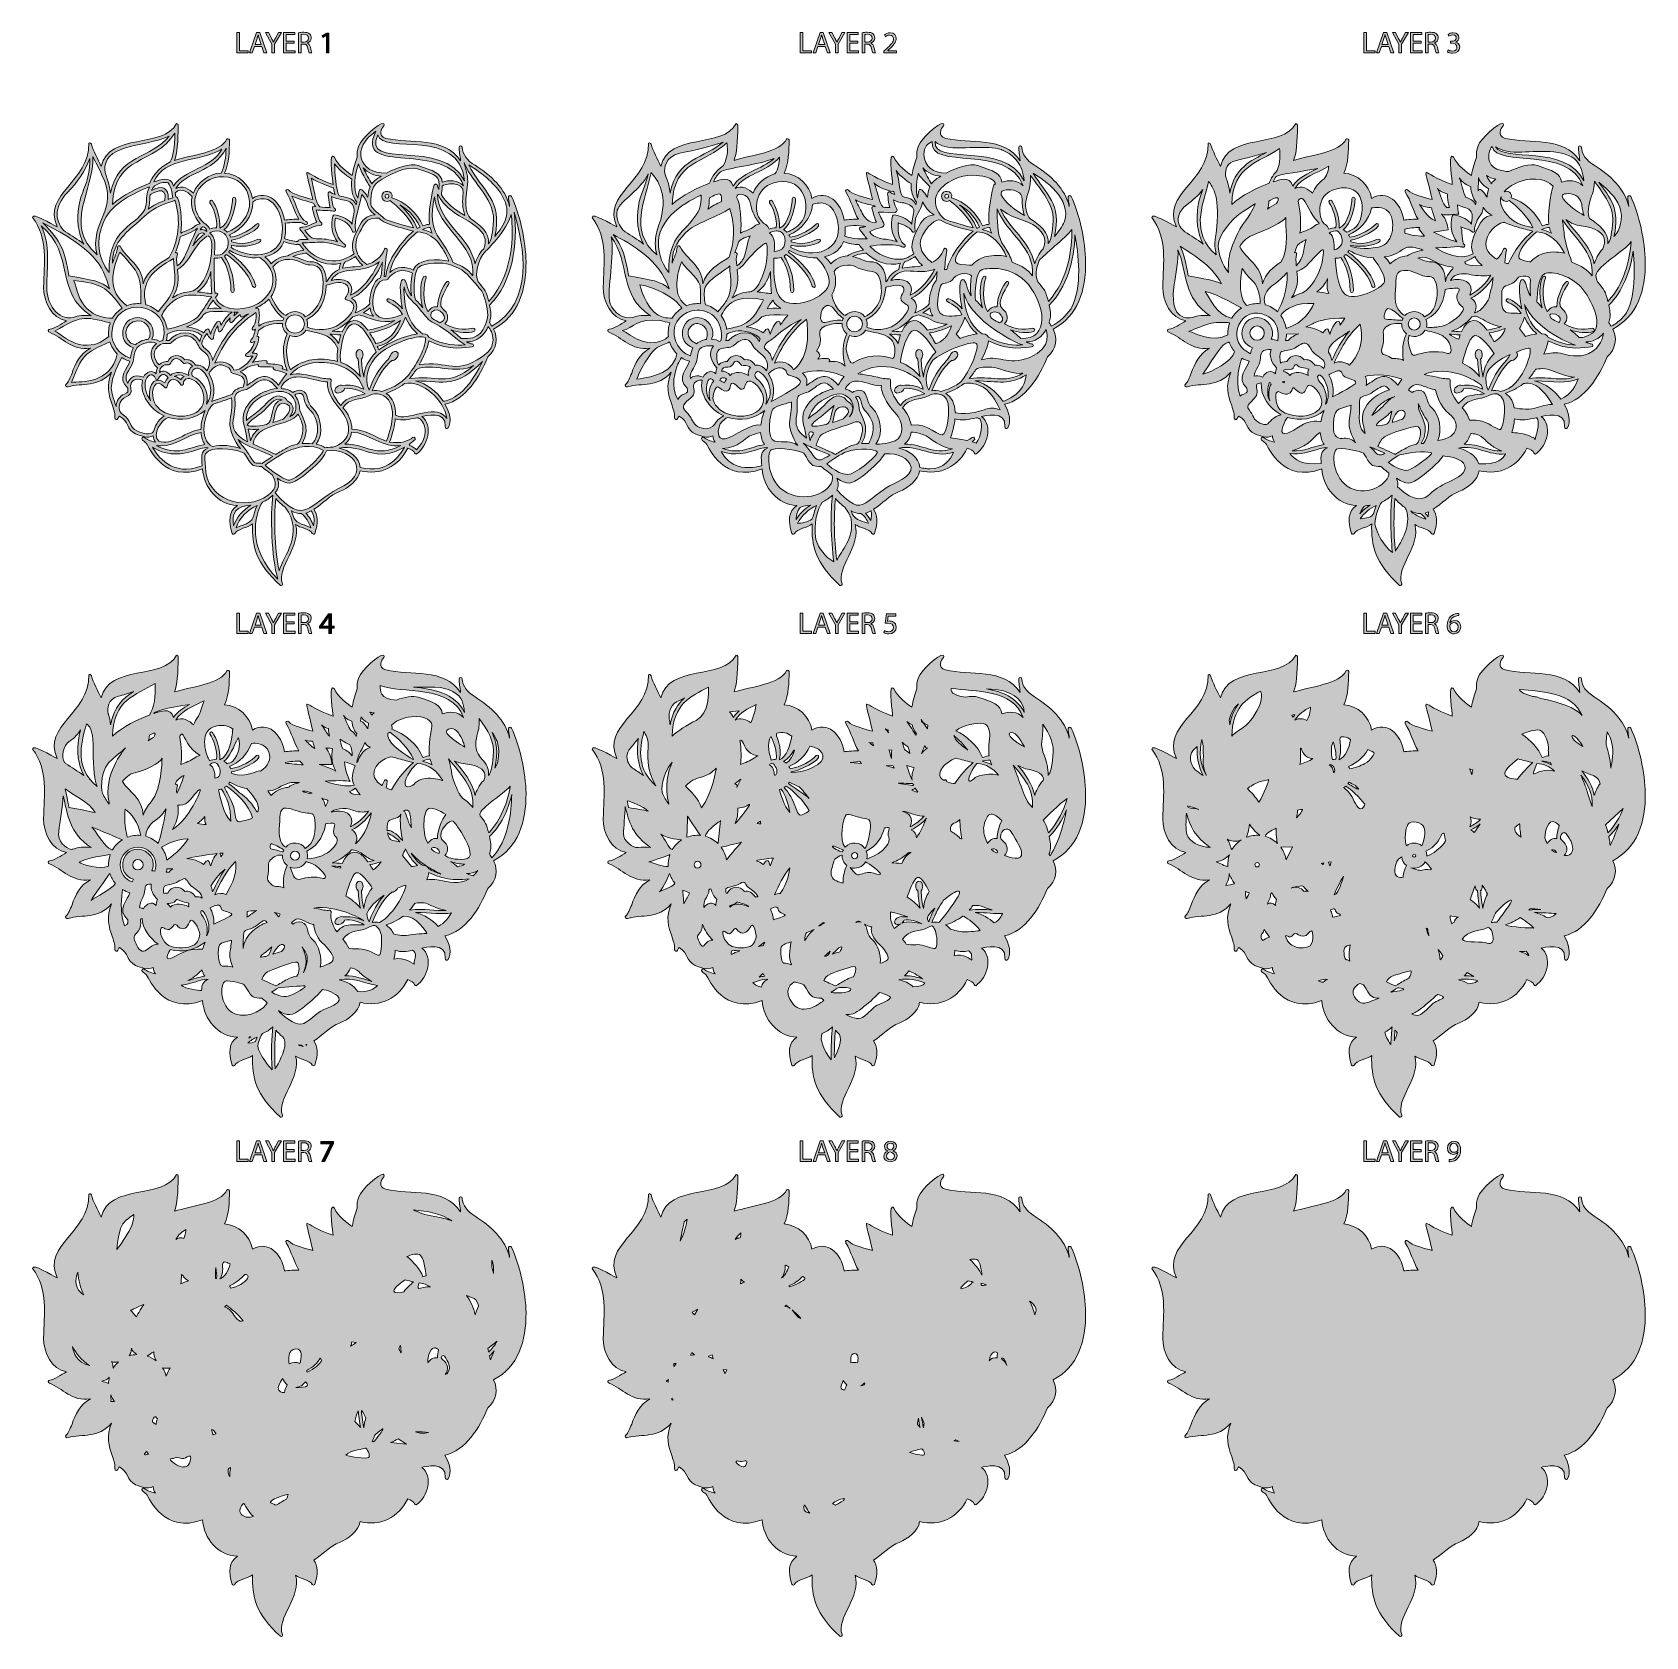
# Model space of a CAD drawing. Header units: inches. Extents: x -7.8 to 80.5, y -132.7 to -44.9.
import ezdxf

# ---------------------------------------------------------------- set-up
doc = ezdxf.new("R2010")
doc.units = ezdxf.units.IN
doc.header["$MEASUREMENT"] = 0
doc.layers.add('FloralHeart', color=7, linetype='Continuous')

# ---------------------------------------------------------------- blocks, each defined once
blk = doc.blocks.new('block 2')
at = {"layer": 'FloralHeart'}
h = blk.add_hatch(color=7, dxfattribs=at)
h.dxf.hatch_style = 2
h.paths.add_polyline_path([(3.508, -44.877), (3.363, -44.877), (3.363, -46), (3.988, -46), (3.988, -45.878), (3.508, -45.878)])
h = blk.add_hatch(color=7, dxfattribs=at)
h.dxf.hatch_style = 2
h.paths.add_polyline_path([(4.331, -45.647), (4.729, -45.647), (4.849, -46), (5.004, -46), (4.621, -44.877), (4.446, -44.877), (4.064, -46), (4.214, -46)])
edge = h.paths.add_edge_path()
edge.add_spline(control_points=[(4.471, -45.208), (4.493, -45.14), (4.511, -45.072), (4.528, -45.005), (4.528, -45.005), (4.531, -45.005), (4.531, -45.005), (4.548, -45.07), (4.564, -45.137), (4.589, -45.21), (4.589, -45.21), (4.699, -45.533), (4.699, -45.533), (4.699, -45.533), (4.361, -45.533), (4.361, -45.533), (4.361, -45.533), (4.471, -45.208), (4.471, -45.208)], knot_values=[0, 0, 0, 0, 1, 1, 1, 2, 2, 2, 3, 3, 3, 4, 4, 4, 5, 5, 5, 6, 6, 6, 6], degree=3, periodic=1)
h = blk.add_hatch(color=7, dxfattribs=at)
h.dxf.hatch_style = 2
edge = h.paths.add_edge_path()
edge.add_spline(control_points=[(5.484, -45.187), (5.441, -45.272), (5.403, -45.345), (5.371, -45.418), (5.371, -45.418), (5.368, -45.418), (5.368, -45.418), (5.333, -45.34), (5.299, -45.272), (5.256, -45.187), (5.256, -45.187), (5.098, -44.877), (5.098, -44.877), (5.098, -44.877), (4.933, -44.877), (4.933, -44.877), (4.933, -44.877), (5.288, -45.523), (5.288, -45.523), (5.288, -45.523), (5.288, -46), (5.288, -46), (5.288, -46), (5.434, -46), (5.434, -46), (5.434, -46), (5.434, -45.522), (5.434, -45.522), (5.434, -45.522), (5.811, -44.877), (5.811, -44.877), (5.811, -44.877), (5.646, -44.877), (5.646, -44.877), (5.646, -44.877), (5.484, -45.187), (5.484, -45.187)], knot_values=[0, 0, 0, 0, 1, 1, 1, 2, 2, 2, 3, 3, 3, 4, 4, 4, 5, 5, 5, 6, 6, 6, 7, 7, 7, 8, 8, 8, 9, 9, 9, 10, 10, 10, 11, 11, 11, 12, 12, 12, 12], degree=3, periodic=1)
h = blk.add_hatch(color=7, dxfattribs=at)
h.dxf.hatch_style = 2
h.paths.add_polyline_path([(6.073, -45.473), (6.509, -45.473), (6.509, -45.353), (6.073, -45.353), (6.073, -44.998), (6.534, -44.998), (6.534, -44.877), (5.928, -44.877), (5.928, -46), (6.559, -46), (6.559, -45.878), (6.073, -45.878)])
h = blk.add_hatch(color=7, dxfattribs=at)
h.dxf.hatch_style = 2
edge = h.paths.add_edge_path()
edge.add_spline(control_points=[(7.228, -45.465), (7.228, -45.465), (7.228, -45.46), (7.228, -45.46), (7.346, -45.42), (7.439, -45.322), (7.439, -45.173), (7.439, -45.087), (7.408, -45.01), (7.351, -44.96), (7.281, -44.897), (7.181, -44.868), (7.026, -44.868), (6.926, -44.868), (6.821, -44.877), (6.748, -44.892), (6.748, -44.892), (6.748, -46), (6.748, -46), (6.748, -46), (6.893, -46), (6.893, -46), (6.893, -46), (6.893, -45.513), (6.893, -45.513), (6.893, -45.513), (7.029, -45.513), (7.029, -45.513), (7.161, -45.518), (7.221, -45.577), (7.254, -45.732), (7.286, -45.872), (7.311, -45.968), (7.329, -46), (7.329, -46), (7.479, -46), (7.479, -46), (7.456, -45.957), (7.429, -45.848), (7.393, -45.692), (7.366, -45.575), (7.314, -45.495), (7.228, -45.465)], knot_values=[0, 0, 0, 0, 1, 1, 1, 2, 2, 2, 3, 3, 3, 4, 4, 4, 5, 5, 5, 6, 6, 6, 7, 7, 7, 8, 8, 8, 9, 9, 9, 10, 10, 10, 11, 11, 11, 12, 12, 12, 13, 13, 13, 14, 14, 14, 14], degree=3, periodic=1)
edge = h.paths.add_edge_path()
edge.add_spline(control_points=[(7.041, -45.403), (7.041, -45.403), (6.893, -45.403), (6.893, -45.403), (6.893, -45.403), (6.893, -44.993), (6.893, -44.993), (6.916, -44.987), (6.966, -44.98), (7.036, -44.98), (7.189, -44.982), (7.294, -45.045), (7.294, -45.19), (7.294, -45.318), (7.196, -45.403), (7.041, -45.403)], knot_values=[0, 0, 0, 0, 1, 1, 1, 2, 2, 2, 3, 3, 3, 4, 4, 4, 5, 5, 5, 5], degree=3, periodic=1)
h = blk.add_hatch(color=7, dxfattribs=at)
h.dxf.hatch_style = 2
h.paths.add_polyline_path([(8.261, -45.053), (8.264, -45.053), (8.264, -46), (8.406, -46), (8.406, -44.917), (8.281, -44.917), (8.044, -45.043), (8.073, -45.155)])
h = blk.add_hatch(color=7, dxfattribs=at)
h.dxf.hatch_style = 2
h.paths.add_polyline_path([(34.341, -44.877), (34.196, -44.877), (34.196, -46), (34.821, -46), (34.821, -45.878), (34.341, -45.878)])
h = blk.add_hatch(color=7, dxfattribs=at)
h.dxf.hatch_style = 2
h.paths.add_polyline_path([(35.164, -45.647), (35.563, -45.647), (35.683, -46), (35.838, -46), (35.454, -44.877), (35.279, -44.877), (34.898, -46), (35.048, -46)])
edge = h.paths.add_edge_path()
edge.add_spline(control_points=[(35.304, -45.208), (35.326, -45.14), (35.344, -45.072), (35.361, -45.005), (35.361, -45.005), (35.364, -45.005), (35.364, -45.005), (35.381, -45.07), (35.398, -45.137), (35.423, -45.21), (35.423, -45.21), (35.533, -45.533), (35.533, -45.533), (35.533, -45.533), (35.194, -45.533), (35.194, -45.533), (35.194, -45.533), (35.304, -45.208), (35.304, -45.208)], knot_values=[0, 0, 0, 0, 1, 1, 1, 2, 2, 2, 3, 3, 3, 4, 4, 4, 5, 5, 5, 6, 6, 6, 6], degree=3, periodic=1)
h = blk.add_hatch(color=7, dxfattribs=at)
h.dxf.hatch_style = 2
edge = h.paths.add_edge_path()
edge.add_spline(control_points=[(36.318, -45.187), (36.274, -45.272), (36.236, -45.345), (36.204, -45.418), (36.204, -45.418), (36.201, -45.418), (36.201, -45.418), (36.166, -45.34), (36.133, -45.272), (36.089, -45.187), (36.089, -45.187), (35.931, -44.877), (35.931, -44.877), (35.931, -44.877), (35.766, -44.877), (35.766, -44.877), (35.766, -44.877), (36.121, -45.523), (36.121, -45.523), (36.121, -45.523), (36.121, -46), (36.121, -46), (36.121, -46), (36.268, -46), (36.268, -46), (36.268, -46), (36.268, -45.522), (36.268, -45.522), (36.268, -45.522), (36.644, -44.877), (36.644, -44.877), (36.644, -44.877), (36.479, -44.877), (36.479, -44.877), (36.479, -44.877), (36.318, -45.187), (36.318, -45.187)], knot_values=[0, 0, 0, 0, 1, 1, 1, 2, 2, 2, 3, 3, 3, 4, 4, 4, 5, 5, 5, 6, 6, 6, 7, 7, 7, 8, 8, 8, 9, 9, 9, 10, 10, 10, 11, 11, 11, 12, 12, 12, 12], degree=3, periodic=1)
h = blk.add_hatch(color=7, dxfattribs=at)
h.dxf.hatch_style = 2
h.paths.add_polyline_path([(36.906, -45.473), (37.343, -45.473), (37.343, -45.353), (36.906, -45.353), (36.906, -44.998), (37.368, -44.998), (37.368, -44.877), (36.761, -44.877), (36.761, -46), (37.393, -46), (37.393, -45.878), (36.906, -45.878)])
h = blk.add_hatch(color=7, dxfattribs=at)
h.dxf.hatch_style = 2
edge = h.paths.add_edge_path()
edge.add_spline(control_points=[(38.061, -45.465), (38.061, -45.465), (38.061, -45.46), (38.061, -45.46), (38.179, -45.42), (38.273, -45.322), (38.273, -45.173), (38.273, -45.087), (38.241, -45.01), (38.184, -44.96), (38.114, -44.897), (38.014, -44.868), (37.859, -44.868), (37.759, -44.868), (37.654, -44.877), (37.581, -44.892), (37.581, -44.892), (37.581, -46), (37.581, -46), (37.581, -46), (37.726, -46), (37.726, -46), (37.726, -46), (37.726, -45.513), (37.726, -45.513), (37.726, -45.513), (37.863, -45.513), (37.863, -45.513), (37.994, -45.518), (38.054, -45.577), (38.088, -45.732), (38.119, -45.872), (38.144, -45.968), (38.163, -46), (38.163, -46), (38.313, -46), (38.313, -46), (38.289, -45.957), (38.263, -45.848), (38.226, -45.692), (38.199, -45.575), (38.148, -45.495), (38.061, -45.465)], knot_values=[0, 0, 0, 0, 1, 1, 1, 2, 2, 2, 3, 3, 3, 4, 4, 4, 5, 5, 5, 6, 6, 6, 7, 7, 7, 8, 8, 8, 9, 9, 9, 10, 10, 10, 11, 11, 11, 12, 12, 12, 13, 13, 13, 14, 14, 14, 14], degree=3, periodic=1)
edge = h.paths.add_edge_path()
edge.add_spline(control_points=[(37.874, -45.403), (37.874, -45.403), (37.726, -45.403), (37.726, -45.403), (37.726, -45.403), (37.726, -44.993), (37.726, -44.993), (37.749, -44.987), (37.799, -44.98), (37.869, -44.98), (38.023, -44.982), (38.128, -45.045), (38.128, -45.19), (38.128, -45.318), (38.029, -45.403), (37.874, -45.403)], knot_values=[0, 0, 0, 0, 1, 1, 1, 2, 2, 2, 3, 3, 3, 4, 4, 4, 5, 5, 5, 5], degree=3, periodic=1)
h = blk.add_hatch(color=7, dxfattribs=at)
h.dxf.hatch_style = 2
edge = h.paths.add_edge_path()
edge.add_spline(control_points=[(39.471, -45.878), (39.471, -45.878), (38.984, -45.878), (38.984, -45.878), (38.984, -45.878), (38.984, -45.875), (38.984, -45.875), (38.984, -45.875), (39.071, -45.795), (39.071, -45.795), (39.299, -45.575), (39.444, -45.413), (39.444, -45.213), (39.444, -45.058), (39.346, -44.898), (39.113, -44.898), (38.988, -44.898), (38.881, -44.945), (38.806, -45.008), (38.806, -45.008), (38.853, -45.112), (38.853, -45.112), (38.903, -45.07), (38.984, -45.02), (39.083, -45.02), (39.244, -45.02), (39.298, -45.122), (39.298, -45.232), (39.296, -45.395), (39.171, -45.535), (38.894, -45.798), (38.894, -45.798), (38.779, -45.91), (38.779, -45.91), (38.779, -45.91), (38.779, -46), (38.779, -46), (38.779, -46), (39.471, -46), (39.471, -46), (39.471, -46), (39.471, -45.878), (39.471, -45.878)], knot_values=[0, 0, 0, 0, 1, 1, 1, 2, 2, 2, 3, 3, 3, 4, 4, 4, 5, 5, 5, 6, 6, 6, 7, 7, 7, 8, 8, 8, 9, 9, 9, 10, 10, 10, 11, 11, 11, 12, 12, 12, 13, 13, 13, 14, 14, 14, 14], degree=3, periodic=1)
h = blk.add_hatch(color=7, dxfattribs=at)
h.dxf.hatch_style = 2
h.paths.add_polyline_path([(65.174, -44.877), (65.029, -44.877), (65.029, -46), (65.654, -46), (65.654, -45.878), (65.174, -45.878)])
h = blk.add_hatch(color=7, dxfattribs=at)
h.dxf.hatch_style = 2
h.paths.add_polyline_path([(65.998, -45.647), (66.396, -45.647), (66.516, -46), (66.671, -46), (66.288, -44.877), (66.113, -44.877), (65.731, -46), (65.881, -46)])
edge = h.paths.add_edge_path()
edge.add_spline(control_points=[(66.138, -45.208), (66.159, -45.14), (66.178, -45.072), (66.194, -45.005), (66.194, -45.005), (66.198, -45.005), (66.198, -45.005), (66.214, -45.07), (66.231, -45.137), (66.256, -45.21), (66.256, -45.21), (66.366, -45.533), (66.366, -45.533), (66.366, -45.533), (66.028, -45.533), (66.028, -45.533), (66.028, -45.533), (66.138, -45.208), (66.138, -45.208)], knot_values=[0, 0, 0, 0, 1, 1, 1, 2, 2, 2, 3, 3, 3, 4, 4, 4, 5, 5, 5, 6, 6, 6, 6], degree=3, periodic=1)
h = blk.add_hatch(color=7, dxfattribs=at)
h.dxf.hatch_style = 2
edge = h.paths.add_edge_path()
edge.add_spline(control_points=[(67.151, -45.187), (67.108, -45.272), (67.069, -45.345), (67.038, -45.418), (67.038, -45.418), (67.034, -45.418), (67.034, -45.418), (66.999, -45.34), (66.966, -45.272), (66.923, -45.187), (66.923, -45.187), (66.764, -44.877), (66.764, -44.877), (66.764, -44.877), (66.599, -44.877), (66.599, -44.877), (66.599, -44.877), (66.954, -45.523), (66.954, -45.523), (66.954, -45.523), (66.954, -46), (66.954, -46), (66.954, -46), (67.101, -46), (67.101, -46), (67.101, -46), (67.101, -45.522), (67.101, -45.522), (67.101, -45.522), (67.478, -44.877), (67.478, -44.877), (67.478, -44.877), (67.313, -44.877), (67.313, -44.877), (67.313, -44.877), (67.151, -45.187), (67.151, -45.187)], knot_values=[0, 0, 0, 0, 1, 1, 1, 2, 2, 2, 3, 3, 3, 4, 4, 4, 5, 5, 5, 6, 6, 6, 7, 7, 7, 8, 8, 8, 9, 9, 9, 10, 10, 10, 11, 11, 11, 12, 12, 12, 12], degree=3, periodic=1)
h = blk.add_hatch(color=7, dxfattribs=at)
h.dxf.hatch_style = 2
h.paths.add_polyline_path([(67.739, -45.473), (68.176, -45.473), (68.176, -45.353), (67.739, -45.353), (67.739, -44.998), (68.201, -44.998), (68.201, -44.877), (67.594, -44.877), (67.594, -46), (68.226, -46), (68.226, -45.878), (67.739, -45.878)])
h = blk.add_hatch(color=7, dxfattribs=at)
h.dxf.hatch_style = 2
edge = h.paths.add_edge_path()
edge.add_spline(control_points=[(68.894, -45.465), (68.894, -45.465), (68.894, -45.46), (68.894, -45.46), (69.013, -45.42), (69.106, -45.322), (69.106, -45.173), (69.106, -45.087), (69.074, -45.01), (69.018, -44.96), (68.948, -44.897), (68.848, -44.868), (68.693, -44.868), (68.593, -44.868), (68.488, -44.877), (68.414, -44.892), (68.414, -44.892), (68.414, -46), (68.414, -46), (68.414, -46), (68.559, -46), (68.559, -46), (68.559, -46), (68.559, -45.513), (68.559, -45.513), (68.559, -45.513), (68.696, -45.513), (68.696, -45.513), (68.828, -45.518), (68.888, -45.577), (68.921, -45.732), (68.953, -45.872), (68.978, -45.968), (68.996, -46), (68.996, -46), (69.146, -46), (69.146, -46), (69.123, -45.957), (69.096, -45.848), (69.059, -45.692), (69.033, -45.575), (68.981, -45.495), (68.894, -45.465)], knot_values=[0, 0, 0, 0, 1, 1, 1, 2, 2, 2, 3, 3, 3, 4, 4, 4, 5, 5, 5, 6, 6, 6, 7, 7, 7, 8, 8, 8, 9, 9, 9, 10, 10, 10, 11, 11, 11, 12, 12, 12, 13, 13, 13, 14, 14, 14, 14], degree=3, periodic=1)
edge = h.paths.add_edge_path()
edge.add_spline(control_points=[(68.708, -45.403), (68.708, -45.403), (68.559, -45.403), (68.559, -45.403), (68.559, -45.403), (68.559, -44.993), (68.559, -44.993), (68.583, -44.987), (68.633, -44.98), (68.703, -44.98), (68.856, -44.982), (68.961, -45.045), (68.961, -45.19), (68.961, -45.318), (68.863, -45.403), (68.708, -45.403)], knot_values=[0, 0, 0, 0, 1, 1, 1, 2, 2, 2, 3, 3, 3, 4, 4, 4, 5, 5, 5, 5], degree=3, periodic=1)
h = blk.add_hatch(color=7, dxfattribs=at)
h.dxf.hatch_style = 2
edge = h.paths.add_edge_path()
edge.add_spline(control_points=[(70.284, -45.693), (70.284, -45.542), (70.176, -45.442), (70.043, -45.415), (70.043, -45.415), (70.043, -45.412), (70.043, -45.412), (70.176, -45.363), (70.243, -45.268), (70.243, -45.157), (70.243, -45.025), (70.146, -44.898), (69.933, -44.898), (69.816, -44.898), (69.706, -44.94), (69.649, -44.982), (69.649, -44.982), (69.688, -45.088), (69.688, -45.088), (69.734, -45.055), (69.818, -45.017), (69.904, -45.017), (70.039, -45.017), (70.094, -45.093), (70.094, -45.18), (70.094, -45.308), (69.959, -45.363), (69.853, -45.363), (69.853, -45.363), (69.771, -45.363), (69.771, -45.363), (69.771, -45.363), (69.771, -45.473), (69.771, -45.473), (69.771, -45.473), (69.853, -45.473), (69.853, -45.473), (69.994, -45.473), (70.131, -45.538), (70.133, -45.69), (70.134, -45.78), (70.076, -45.9), (69.888, -45.9), (69.786, -45.9), (69.689, -45.858), (69.648, -45.832), (69.648, -45.832), (69.608, -45.945), (69.608, -45.945), (69.661, -45.98), (69.768, -46.018), (69.889, -46.018), (70.149, -46.018), (70.284, -45.867), (70.284, -45.693)], knot_values=[0, 0, 0, 0, 1, 1, 1, 2, 2, 2, 3, 3, 3, 4, 4, 4, 5, 5, 5, 6, 6, 6, 7, 7, 7, 8, 8, 8, 9, 9, 9, 10, 10, 10, 11, 11, 11, 12, 12, 12, 13, 13, 13, 14, 14, 14, 15, 15, 15, 16, 16, 16, 17, 17, 17, 18, 18, 18, 18], degree=3, periodic=1)
h = blk.add_hatch(color=7, dxfattribs=at)
h.dxf.hatch_style = 2
h.paths.add_polyline_path([(3.508, -76.654), (3.363, -76.654), (3.363, -77.778), (3.988, -77.778), (3.988, -77.656), (3.508, -77.656)])
h = blk.add_hatch(color=7, dxfattribs=at)
h.dxf.hatch_style = 2
h.paths.add_polyline_path([(4.331, -77.424), (4.729, -77.424), (4.849, -77.778), (5.004, -77.778), (4.621, -76.654), (4.446, -76.654), (4.064, -77.778), (4.214, -77.778)])
edge = h.paths.add_edge_path()
edge.add_spline(control_points=[(4.471, -76.986), (4.493, -76.918), (4.511, -76.849), (4.528, -76.783), (4.528, -76.783), (4.531, -76.783), (4.531, -76.783), (4.548, -76.848), (4.564, -76.914), (4.589, -76.988), (4.589, -76.988), (4.699, -77.311), (4.699, -77.311), (4.699, -77.311), (4.361, -77.311), (4.361, -77.311), (4.361, -77.311), (4.471, -76.986), (4.471, -76.986)], knot_values=[0, 0, 0, 0, 1, 1, 1, 2, 2, 2, 3, 3, 3, 4, 4, 4, 5, 5, 5, 6, 6, 6, 6], degree=3, periodic=1)
h = blk.add_hatch(color=7, dxfattribs=at)
h.dxf.hatch_style = 2
edge = h.paths.add_edge_path()
edge.add_spline(control_points=[(5.484, -76.964), (5.441, -77.049), (5.403, -77.123), (5.371, -77.196), (5.371, -77.196), (5.368, -77.196), (5.368, -77.196), (5.333, -77.118), (5.299, -77.049), (5.256, -76.964), (5.256, -76.964), (5.098, -76.654), (5.098, -76.654), (5.098, -76.654), (4.933, -76.654), (4.933, -76.654), (4.933, -76.654), (5.288, -77.301), (5.288, -77.301), (5.288, -77.301), (5.288, -77.778), (5.288, -77.778), (5.288, -77.778), (5.434, -77.778), (5.434, -77.778), (5.434, -77.778), (5.434, -77.299), (5.434, -77.299), (5.434, -77.299), (5.811, -76.654), (5.811, -76.654), (5.811, -76.654), (5.646, -76.654), (5.646, -76.654), (5.646, -76.654), (5.484, -76.964), (5.484, -76.964)], knot_values=[0, 0, 0, 0, 1, 1, 1, 2, 2, 2, 3, 3, 3, 4, 4, 4, 5, 5, 5, 6, 6, 6, 7, 7, 7, 8, 8, 8, 9, 9, 9, 10, 10, 10, 11, 11, 11, 12, 12, 12, 12], degree=3, periodic=1)
h = blk.add_hatch(color=7, dxfattribs=at)
h.dxf.hatch_style = 2
h.paths.add_polyline_path([(6.073, -77.251), (6.509, -77.251), (6.509, -77.131), (6.073, -77.131), (6.073, -76.776), (6.534, -76.776), (6.534, -76.654), (5.928, -76.654), (5.928, -77.778), (6.559, -77.778), (6.559, -77.656), (6.073, -77.656)])
h = blk.add_hatch(color=7, dxfattribs=at)
h.dxf.hatch_style = 2
edge = h.paths.add_edge_path()
edge.add_spline(control_points=[(7.228, -77.243), (7.228, -77.243), (7.228, -77.238), (7.228, -77.238), (7.346, -77.198), (7.439, -77.099), (7.439, -76.951), (7.439, -76.864), (7.408, -76.788), (7.351, -76.738), (7.281, -76.674), (7.181, -76.646), (7.026, -76.646), (6.926, -76.646), (6.821, -76.654), (6.748, -76.669), (6.748, -76.669), (6.748, -77.778), (6.748, -77.778), (6.748, -77.778), (6.893, -77.778), (6.893, -77.778), (6.893, -77.778), (6.893, -77.291), (6.893, -77.291), (6.893, -77.291), (7.029, -77.291), (7.029, -77.291), (7.161, -77.296), (7.221, -77.354), (7.254, -77.509), (7.286, -77.649), (7.311, -77.746), (7.329, -77.778), (7.329, -77.778), (7.479, -77.778), (7.479, -77.778), (7.456, -77.734), (7.429, -77.626), (7.393, -77.469), (7.366, -77.353), (7.314, -77.273), (7.228, -77.243)], knot_values=[0, 0, 0, 0, 1, 1, 1, 2, 2, 2, 3, 3, 3, 4, 4, 4, 5, 5, 5, 6, 6, 6, 7, 7, 7, 8, 8, 8, 9, 9, 9, 10, 10, 10, 11, 11, 11, 12, 12, 12, 13, 13, 13, 14, 14, 14, 14], degree=3, periodic=1)
edge = h.paths.add_edge_path()
edge.add_spline(control_points=[(7.041, -77.181), (7.041, -77.181), (6.893, -77.181), (6.893, -77.181), (6.893, -77.181), (6.893, -76.771), (6.893, -76.771), (6.916, -76.764), (6.966, -76.758), (7.036, -76.758), (7.189, -76.759), (7.294, -76.823), (7.294, -76.968), (7.294, -77.096), (7.196, -77.181), (7.041, -77.181)], knot_values=[0, 0, 0, 0, 1, 1, 1, 2, 2, 2, 3, 3, 3, 4, 4, 4, 5, 5, 5, 5], degree=3, periodic=1)
h = blk.add_hatch(color=7, dxfattribs=at)
h.dxf.hatch_style = 2
h.paths.add_polyline_path([(8.538, -76.694), (8.379, -76.694), (7.896, -77.386), (7.896, -77.483), (8.399, -77.483), (8.399, -77.778), (8.538, -77.778), (8.538, -77.483), (8.689, -77.483), (8.689, -77.368), (8.538, -77.368)])
edge = h.paths.add_edge_path()
edge.add_spline(control_points=[(8.399, -77.006), (8.399, -77.006), (8.399, -77.368), (8.399, -77.368), (8.399, -77.368), (8.044, -77.368), (8.044, -77.368), (8.044, -77.368), (8.044, -77.364), (8.044, -77.364), (8.044, -77.364), (8.309, -76.996), (8.309, -76.996), (8.339, -76.946), (8.366, -76.899), (8.399, -76.836), (8.399, -76.836), (8.404, -76.836), (8.404, -76.836), (8.401, -76.893), (8.399, -76.949), (8.399, -77.006)], knot_values=[0, 0, 0, 0, 1, 1, 1, 2, 2, 2, 3, 3, 3, 4, 4, 4, 5, 5, 5, 6, 6, 6, 7, 7, 7, 7], degree=3, periodic=1)
h = blk.add_hatch(color=7, dxfattribs=at)
h.dxf.hatch_style = 2
h.paths.add_polyline_path([(34.341, -76.654), (34.196, -76.654), (34.196, -77.778), (34.821, -77.778), (34.821, -77.656), (34.341, -77.656)])
h = blk.add_hatch(color=7, dxfattribs=at)
h.dxf.hatch_style = 2
h.paths.add_polyline_path([(35.164, -77.424), (35.563, -77.424), (35.683, -77.778), (35.838, -77.778), (35.454, -76.654), (35.279, -76.654), (34.898, -77.778), (35.048, -77.778)])
edge = h.paths.add_edge_path()
edge.add_spline(control_points=[(35.304, -76.986), (35.326, -76.918), (35.344, -76.849), (35.361, -76.783), (35.361, -76.783), (35.364, -76.783), (35.364, -76.783), (35.381, -76.848), (35.398, -76.914), (35.423, -76.988), (35.423, -76.988), (35.533, -77.311), (35.533, -77.311), (35.533, -77.311), (35.194, -77.311), (35.194, -77.311), (35.194, -77.311), (35.304, -76.986), (35.304, -76.986)], knot_values=[0, 0, 0, 0, 1, 1, 1, 2, 2, 2, 3, 3, 3, 4, 4, 4, 5, 5, 5, 6, 6, 6, 6], degree=3, periodic=1)
h = blk.add_hatch(color=7, dxfattribs=at)
h.dxf.hatch_style = 2
edge = h.paths.add_edge_path()
edge.add_spline(control_points=[(36.318, -76.964), (36.274, -77.049), (36.236, -77.123), (36.204, -77.196), (36.204, -77.196), (36.201, -77.196), (36.201, -77.196), (36.166, -77.118), (36.133, -77.049), (36.089, -76.964), (36.089, -76.964), (35.931, -76.654), (35.931, -76.654), (35.931, -76.654), (35.766, -76.654), (35.766, -76.654), (35.766, -76.654), (36.121, -77.301), (36.121, -77.301), (36.121, -77.301), (36.121, -77.778), (36.121, -77.778), (36.121, -77.778), (36.268, -77.778), (36.268, -77.778), (36.268, -77.778), (36.268, -77.299), (36.268, -77.299), (36.268, -77.299), (36.644, -76.654), (36.644, -76.654), (36.644, -76.654), (36.479, -76.654), (36.479, -76.654), (36.479, -76.654), (36.318, -76.964), (36.318, -76.964)], knot_values=[0, 0, 0, 0, 1, 1, 1, 2, 2, 2, 3, 3, 3, 4, 4, 4, 5, 5, 5, 6, 6, 6, 7, 7, 7, 8, 8, 8, 9, 9, 9, 10, 10, 10, 11, 11, 11, 12, 12, 12, 12], degree=3, periodic=1)
h = blk.add_hatch(color=7, dxfattribs=at)
h.dxf.hatch_style = 2
h.paths.add_polyline_path([(36.906, -77.251), (37.343, -77.251), (37.343, -77.131), (36.906, -77.131), (36.906, -76.776), (37.368, -76.776), (37.368, -76.654), (36.761, -76.654), (36.761, -77.778), (37.393, -77.778), (37.393, -77.656), (36.906, -77.656)])
h = blk.add_hatch(color=7, dxfattribs=at)
h.dxf.hatch_style = 2
edge = h.paths.add_edge_path()
edge.add_spline(control_points=[(38.061, -77.243), (38.061, -77.243), (38.061, -77.238), (38.061, -77.238), (38.179, -77.198), (38.273, -77.099), (38.273, -76.951), (38.273, -76.864), (38.241, -76.788), (38.184, -76.738), (38.114, -76.674), (38.014, -76.646), (37.859, -76.646), (37.759, -76.646), (37.654, -76.654), (37.581, -76.669), (37.581, -76.669), (37.581, -77.778), (37.581, -77.778), (37.581, -77.778), (37.726, -77.778), (37.726, -77.778), (37.726, -77.778), (37.726, -77.291), (37.726, -77.291), (37.726, -77.291), (37.863, -77.291), (37.863, -77.291), (37.994, -77.296), (38.054, -77.354), (38.088, -77.509), (38.119, -77.649), (38.144, -77.746), (38.163, -77.778), (38.163, -77.778), (38.313, -77.778), (38.313, -77.778), (38.289, -77.734), (38.263, -77.626), (38.226, -77.469), (38.199, -77.353), (38.148, -77.273), (38.061, -77.243)], knot_values=[0, 0, 0, 0, 1, 1, 1, 2, 2, 2, 3, 3, 3, 4, 4, 4, 5, 5, 5, 6, 6, 6, 7, 7, 7, 8, 8, 8, 9, 9, 9, 10, 10, 10, 11, 11, 11, 12, 12, 12, 13, 13, 13, 14, 14, 14, 14], degree=3, periodic=1)
edge = h.paths.add_edge_path()
edge.add_spline(control_points=[(37.874, -77.181), (37.874, -77.181), (37.726, -77.181), (37.726, -77.181), (37.726, -77.181), (37.726, -76.771), (37.726, -76.771), (37.749, -76.764), (37.799, -76.758), (37.869, -76.758), (38.023, -76.759), (38.128, -76.823), (38.128, -76.968), (38.128, -77.096), (38.029, -77.181), (37.874, -77.181)], knot_values=[0, 0, 0, 0, 1, 1, 1, 2, 2, 2, 3, 3, 3, 4, 4, 4, 5, 5, 5, 5], degree=3, periodic=1)
h = blk.add_hatch(color=7, dxfattribs=at)
h.dxf.hatch_style = 2
edge = h.paths.add_edge_path()
edge.add_spline(control_points=[(39.448, -77.426), (39.448, -77.289), (39.378, -77.196), (39.293, -77.148), (39.226, -77.108), (39.143, -77.089), (39.059, -77.089), (39.019, -77.089), (38.996, -77.093), (38.971, -77.096), (38.971, -77.096), (39.013, -76.818), (39.013, -76.818), (39.013, -76.818), (39.426, -76.818), (39.426, -76.818), (39.426, -76.818), (39.426, -76.694), (39.426, -76.694), (39.426, -76.694), (38.908, -76.694), (38.908, -76.694), (38.908, -76.694), (38.838, -77.214), (38.838, -77.214), (38.878, -77.209), (38.926, -77.203), (38.988, -77.203), (39.204, -77.203), (39.298, -77.303), (39.299, -77.443), (39.299, -77.588), (39.181, -77.678), (39.043, -77.678), (38.944, -77.678), (38.856, -77.644), (38.811, -77.618), (38.811, -77.618), (38.774, -77.729), (38.774, -77.729), (38.826, -77.763), (38.926, -77.796), (39.044, -77.796), (39.279, -77.796), (39.448, -77.638), (39.448, -77.426)], knot_values=[0, 0, 0, 0, 1, 1, 1, 2, 2, 2, 3, 3, 3, 4, 4, 4, 5, 5, 5, 6, 6, 6, 7, 7, 7, 8, 8, 8, 9, 9, 9, 10, 10, 10, 11, 11, 11, 12, 12, 12, 13, 13, 13, 14, 14, 14, 15, 15, 15, 15], degree=3, periodic=1)
h = blk.add_hatch(color=7, dxfattribs=at)
h.dxf.hatch_style = 2
h.paths.add_polyline_path([(65.174, -76.654), (65.029, -76.654), (65.029, -77.778), (65.654, -77.778), (65.654, -77.656), (65.174, -77.656)])
h = blk.add_hatch(color=7, dxfattribs=at)
h.dxf.hatch_style = 2
h.paths.add_polyline_path([(65.998, -77.424), (66.396, -77.424), (66.516, -77.778), (66.671, -77.778), (66.288, -76.654), (66.113, -76.654), (65.731, -77.778), (65.881, -77.778)])
edge = h.paths.add_edge_path()
edge.add_spline(control_points=[(66.138, -76.986), (66.159, -76.918), (66.178, -76.849), (66.194, -76.783), (66.194, -76.783), (66.198, -76.783), (66.198, -76.783), (66.214, -76.848), (66.231, -76.914), (66.256, -76.988), (66.256, -76.988), (66.366, -77.311), (66.366, -77.311), (66.366, -77.311), (66.028, -77.311), (66.028, -77.311), (66.028, -77.311), (66.138, -76.986), (66.138, -76.986)], knot_values=[0, 0, 0, 0, 1, 1, 1, 2, 2, 2, 3, 3, 3, 4, 4, 4, 5, 5, 5, 6, 6, 6, 6], degree=3, periodic=1)
h = blk.add_hatch(color=7, dxfattribs=at)
h.dxf.hatch_style = 2
edge = h.paths.add_edge_path()
edge.add_spline(control_points=[(67.151, -76.964), (67.108, -77.049), (67.069, -77.123), (67.038, -77.196), (67.038, -77.196), (67.034, -77.196), (67.034, -77.196), (66.999, -77.118), (66.966, -77.049), (66.923, -76.964), (66.923, -76.964), (66.764, -76.654), (66.764, -76.654), (66.764, -76.654), (66.599, -76.654), (66.599, -76.654), (66.599, -76.654), (66.954, -77.301), (66.954, -77.301), (66.954, -77.301), (66.954, -77.778), (66.954, -77.778), (66.954, -77.778), (67.101, -77.778), (67.101, -77.778), (67.101, -77.778), (67.101, -77.299), (67.101, -77.299), (67.101, -77.299), (67.478, -76.654), (67.478, -76.654), (67.478, -76.654), (67.313, -76.654), (67.313, -76.654), (67.313, -76.654), (67.151, -76.964), (67.151, -76.964)], knot_values=[0, 0, 0, 0, 1, 1, 1, 2, 2, 2, 3, 3, 3, 4, 4, 4, 5, 5, 5, 6, 6, 6, 7, 7, 7, 8, 8, 8, 9, 9, 9, 10, 10, 10, 11, 11, 11, 12, 12, 12, 12], degree=3, periodic=1)
h = blk.add_hatch(color=7, dxfattribs=at)
h.dxf.hatch_style = 2
h.paths.add_polyline_path([(67.739, -77.251), (68.176, -77.251), (68.176, -77.131), (67.739, -77.131), (67.739, -76.776), (68.201, -76.776), (68.201, -76.654), (67.594, -76.654), (67.594, -77.778), (68.226, -77.778), (68.226, -77.656), (67.739, -77.656)])
h = blk.add_hatch(color=7, dxfattribs=at)
h.dxf.hatch_style = 2
edge = h.paths.add_edge_path()
edge.add_spline(control_points=[(68.894, -77.243), (68.894, -77.243), (68.894, -77.238), (68.894, -77.238), (69.013, -77.198), (69.106, -77.099), (69.106, -76.951), (69.106, -76.864), (69.074, -76.788), (69.018, -76.738), (68.948, -76.674), (68.848, -76.646), (68.693, -76.646), (68.593, -76.646), (68.488, -76.654), (68.414, -76.669), (68.414, -76.669), (68.414, -77.778), (68.414, -77.778), (68.414, -77.778), (68.559, -77.778), (68.559, -77.778), (68.559, -77.778), (68.559, -77.291), (68.559, -77.291), (68.559, -77.291), (68.696, -77.291), (68.696, -77.291), (68.828, -77.296), (68.888, -77.354), (68.921, -77.509), (68.953, -77.649), (68.978, -77.746), (68.996, -77.778), (68.996, -77.778), (69.146, -77.778), (69.146, -77.778), (69.123, -77.734), (69.096, -77.626), (69.059, -77.469), (69.033, -77.353), (68.981, -77.273), (68.894, -77.243)], knot_values=[0, 0, 0, 0, 1, 1, 1, 2, 2, 2, 3, 3, 3, 4, 4, 4, 5, 5, 5, 6, 6, 6, 7, 7, 7, 8, 8, 8, 9, 9, 9, 10, 10, 10, 11, 11, 11, 12, 12, 12, 13, 13, 13, 14, 14, 14, 14], degree=3, periodic=1)
edge = h.paths.add_edge_path()
edge.add_spline(control_points=[(68.708, -77.181), (68.708, -77.181), (68.559, -77.181), (68.559, -77.181), (68.559, -77.181), (68.559, -76.771), (68.559, -76.771), (68.583, -76.764), (68.633, -76.758), (68.703, -76.758), (68.856, -76.759), (68.961, -76.823), (68.961, -76.968), (68.961, -77.096), (68.863, -77.181), (68.708, -77.181)], knot_values=[0, 0, 0, 0, 1, 1, 1, 2, 2, 2, 3, 3, 3, 4, 4, 4, 5, 5, 5, 5], degree=3, periodic=1)
h = blk.add_hatch(color=7, dxfattribs=at)
h.dxf.hatch_style = 2
edge = h.paths.add_edge_path()
edge.add_spline(control_points=[(69.978, -77.796), (70.203, -77.796), (70.338, -77.613), (70.338, -77.414), (70.338, -77.203), (70.203, -77.064), (70.011, -77.064), (69.891, -77.064), (69.801, -77.121), (69.749, -77.189), (69.749, -77.189), (69.744, -77.189), (69.744, -77.189), (69.769, -77.011), (69.891, -76.843), (70.121, -76.804), (70.163, -76.798), (70.201, -76.796), (70.231, -76.798), (70.231, -76.798), (70.231, -76.678), (70.231, -76.678), (70.204, -76.678), (70.168, -76.679), (70.124, -76.686), (69.988, -76.703), (69.868, -76.758), (69.778, -76.846), (69.671, -76.953), (69.594, -77.121), (69.594, -77.334), (69.594, -77.616), (69.746, -77.796), (69.978, -77.796)], knot_values=[0, 0, 0, 0, 1, 1, 1, 2, 2, 2, 3, 3, 3, 4, 4, 4, 5, 5, 5, 6, 6, 6, 7, 7, 7, 8, 8, 8, 9, 9, 9, 10, 10, 10, 11, 11, 11, 11], degree=3, periodic=1)
edge = h.paths.add_edge_path()
edge.add_spline(control_points=[(69.756, -77.308), (69.796, -77.229), (69.878, -77.174), (69.966, -77.174), (70.101, -77.174), (70.189, -77.268), (70.189, -77.423), (70.189, -77.578), (70.104, -77.683), (69.978, -77.683), (69.824, -77.683), (69.743, -77.551), (69.739, -77.373), (69.739, -77.346), (69.746, -77.324), (69.756, -77.308)], knot_values=[0, 0, 0, 0, 1, 1, 1, 2, 2, 2, 3, 3, 3, 4, 4, 4, 5, 5, 5, 5], degree=3, periodic=1)
h = blk.add_hatch(color=7, dxfattribs=at)
h.dxf.hatch_style = 2
h.paths.add_polyline_path([(3.508, -105.543), (3.363, -105.543), (3.363, -106.667), (3.988, -106.667), (3.988, -106.545), (3.508, -106.545)])
h = blk.add_hatch(color=7, dxfattribs=at)
h.dxf.hatch_style = 2
h.paths.add_polyline_path([(4.446, -105.543), (4.064, -106.667), (4.214, -106.667), (4.331, -106.313), (4.729, -106.313), (4.849, -106.667), (5.004, -106.667), (4.621, -105.543)])
edge = h.paths.add_edge_path()
edge.add_spline(control_points=[(4.361, -106.2), (4.361, -106.2), (4.471, -105.875), (4.471, -105.875), (4.493, -105.807), (4.511, -105.738), (4.528, -105.672), (4.528, -105.672), (4.531, -105.672), (4.531, -105.672), (4.548, -105.737), (4.564, -105.803), (4.589, -105.877), (4.589, -105.877), (4.699, -106.2), (4.699, -106.2), (4.699, -106.2), (4.361, -106.2), (4.361, -106.2)], knot_values=[0, 0, 0, 0, 1, 1, 1, 2, 2, 2, 3, 3, 3, 4, 4, 4, 5, 5, 5, 6, 6, 6, 6], degree=3, periodic=1)
h = blk.add_hatch(color=7, dxfattribs=at)
h.dxf.hatch_style = 2
edge = h.paths.add_edge_path()
edge.add_spline(control_points=[(5.484, -105.853), (5.441, -105.938), (5.403, -106.012), (5.371, -106.085), (5.371, -106.085), (5.368, -106.085), (5.368, -106.085), (5.333, -106.007), (5.299, -105.938), (5.256, -105.853), (5.256, -105.853), (5.098, -105.543), (5.098, -105.543), (5.098, -105.543), (4.933, -105.543), (4.933, -105.543), (4.933, -105.543), (5.288, -106.19), (5.288, -106.19), (5.288, -106.19), (5.288, -106.667), (5.288, -106.667), (5.288, -106.667), (5.434, -106.667), (5.434, -106.667), (5.434, -106.667), (5.434, -106.188), (5.434, -106.188), (5.434, -106.188), (5.811, -105.543), (5.811, -105.543), (5.811, -105.543), (5.646, -105.543), (5.646, -105.543), (5.646, -105.543), (5.484, -105.853), (5.484, -105.853)], knot_values=[0, 0, 0, 0, 1, 1, 1, 2, 2, 2, 3, 3, 3, 4, 4, 4, 5, 5, 5, 6, 6, 6, 7, 7, 7, 8, 8, 8, 9, 9, 9, 10, 10, 10, 11, 11, 11, 12, 12, 12, 12], degree=3, periodic=1)
h = blk.add_hatch(color=7, dxfattribs=at)
h.dxf.hatch_style = 2
h.paths.add_polyline_path([(6.073, -106.14), (6.509, -106.14), (6.509, -106.02), (6.073, -106.02), (6.073, -105.665), (6.534, -105.665), (6.534, -105.543), (5.928, -105.543), (5.928, -106.667), (6.559, -106.667), (6.559, -106.545), (6.073, -106.545)])
h = blk.add_hatch(color=7, dxfattribs=at)
h.dxf.hatch_style = 2
edge = h.paths.add_edge_path()
edge.add_spline(control_points=[(7.228, -106.132), (7.228, -106.132), (7.228, -106.127), (7.228, -106.127), (7.346, -106.087), (7.439, -105.988), (7.439, -105.84), (7.439, -105.753), (7.408, -105.677), (7.351, -105.627), (7.281, -105.563), (7.181, -105.535), (7.026, -105.535), (6.926, -105.535), (6.821, -105.543), (6.748, -105.558), (6.748, -105.558), (6.748, -106.667), (6.748, -106.667), (6.748, -106.667), (6.893, -106.667), (6.893, -106.667), (6.893, -106.667), (6.893, -106.18), (6.893, -106.18), (6.893, -106.18), (7.029, -106.18), (7.029, -106.18), (7.161, -106.185), (7.221, -106.243), (7.254, -106.398), (7.286, -106.538), (7.311, -106.635), (7.329, -106.667), (7.329, -106.667), (7.479, -106.667), (7.479, -106.667), (7.456, -106.623), (7.429, -106.515), (7.393, -106.358), (7.366, -106.242), (7.314, -106.162), (7.228, -106.132)], knot_values=[0, 0, 0, 0, 1, 1, 1, 2, 2, 2, 3, 3, 3, 4, 4, 4, 5, 5, 5, 6, 6, 6, 7, 7, 7, 8, 8, 8, 9, 9, 9, 10, 10, 10, 11, 11, 11, 12, 12, 12, 13, 13, 13, 14, 14, 14, 14], degree=3, periodic=1)
edge = h.paths.add_edge_path()
edge.add_spline(control_points=[(7.041, -106.07), (7.041, -106.07), (6.893, -106.07), (6.893, -106.07), (6.893, -106.07), (6.893, -105.66), (6.893, -105.66), (6.916, -105.653), (6.966, -105.647), (7.036, -105.647), (7.189, -105.648), (7.294, -105.712), (7.294, -105.857), (7.294, -105.985), (7.196, -106.07), (7.041, -106.07)], knot_values=[0, 0, 0, 0, 1, 1, 1, 2, 2, 2, 3, 3, 3, 4, 4, 4, 5, 5, 5, 5], degree=3, periodic=1)
h = blk.add_hatch(color=7, dxfattribs=at)
h.dxf.hatch_style = 2
h.paths.add_polyline_path([(7.966, -105.705), (8.496, -105.705), (8.496, -105.708), (8.026, -106.667), (8.178, -106.667), (8.649, -105.68), (8.649, -105.583), (7.966, -105.583)])
h = blk.add_hatch(color=7, dxfattribs=at)
h.dxf.hatch_style = 2
h.paths.add_polyline_path([(34.341, -105.543), (34.196, -105.543), (34.196, -106.667), (34.821, -106.667), (34.821, -106.545), (34.341, -106.545)])
h = blk.add_hatch(color=7, dxfattribs=at)
h.dxf.hatch_style = 2
h.paths.add_polyline_path([(35.279, -105.543), (34.898, -106.667), (35.048, -106.667), (35.164, -106.313), (35.563, -106.313), (35.683, -106.667), (35.838, -106.667), (35.454, -105.543)])
edge = h.paths.add_edge_path()
edge.add_spline(control_points=[(35.194, -106.2), (35.194, -106.2), (35.304, -105.875), (35.304, -105.875), (35.326, -105.807), (35.344, -105.738), (35.361, -105.672), (35.361, -105.672), (35.364, -105.672), (35.364, -105.672), (35.381, -105.737), (35.398, -105.803), (35.423, -105.877), (35.423, -105.877), (35.533, -106.2), (35.533, -106.2), (35.533, -106.2), (35.194, -106.2), (35.194, -106.2)], knot_values=[0, 0, 0, 0, 1, 1, 1, 2, 2, 2, 3, 3, 3, 4, 4, 4, 5, 5, 5, 6, 6, 6, 6], degree=3, periodic=1)
h = blk.add_hatch(color=7, dxfattribs=at)
h.dxf.hatch_style = 2
edge = h.paths.add_edge_path()
edge.add_spline(control_points=[(36.318, -105.853), (36.274, -105.938), (36.236, -106.012), (36.204, -106.085), (36.204, -106.085), (36.201, -106.085), (36.201, -106.085), (36.166, -106.007), (36.133, -105.938), (36.089, -105.853), (36.089, -105.853), (35.931, -105.543), (35.931, -105.543), (35.931, -105.543), (35.766, -105.543), (35.766, -105.543), (35.766, -105.543), (36.121, -106.19), (36.121, -106.19), (36.121, -106.19), (36.121, -106.667), (36.121, -106.667), (36.121, -106.667), (36.268, -106.667), (36.268, -106.667), (36.268, -106.667), (36.268, -106.188), (36.268, -106.188), (36.268, -106.188), (36.644, -105.543), (36.644, -105.543), (36.644, -105.543), (36.479, -105.543), (36.479, -105.543), (36.479, -105.543), (36.318, -105.853), (36.318, -105.853)], knot_values=[0, 0, 0, 0, 1, 1, 1, 2, 2, 2, 3, 3, 3, 4, 4, 4, 5, 5, 5, 6, 6, 6, 7, 7, 7, 8, 8, 8, 9, 9, 9, 10, 10, 10, 11, 11, 11, 12, 12, 12, 12], degree=3, periodic=1)
h = blk.add_hatch(color=7, dxfattribs=at)
h.dxf.hatch_style = 2
h.paths.add_polyline_path([(36.906, -106.14), (37.343, -106.14), (37.343, -106.02), (36.906, -106.02), (36.906, -105.665), (37.368, -105.665), (37.368, -105.543), (36.761, -105.543), (36.761, -106.667), (37.393, -106.667), (37.393, -106.545), (36.906, -106.545)])
h = blk.add_hatch(color=7, dxfattribs=at)
h.dxf.hatch_style = 2
edge = h.paths.add_edge_path()
edge.add_spline(control_points=[(38.061, -106.132), (38.061, -106.132), (38.061, -106.127), (38.061, -106.127), (38.179, -106.087), (38.273, -105.988), (38.273, -105.84), (38.273, -105.753), (38.241, -105.677), (38.184, -105.627), (38.114, -105.563), (38.014, -105.535), (37.859, -105.535), (37.759, -105.535), (37.654, -105.543), (37.581, -105.558), (37.581, -105.558), (37.581, -106.667), (37.581, -106.667), (37.581, -106.667), (37.726, -106.667), (37.726, -106.667), (37.726, -106.667), (37.726, -106.18), (37.726, -106.18), (37.726, -106.18), (37.863, -106.18), (37.863, -106.18), (37.994, -106.185), (38.054, -106.243), (38.088, -106.398), (38.119, -106.538), (38.144, -106.635), (38.163, -106.667), (38.163, -106.667), (38.313, -106.667), (38.313, -106.667), (38.289, -106.623), (38.263, -106.515), (38.226, -106.358), (38.199, -106.242), (38.148, -106.162), (38.061, -106.132)], knot_values=[0, 0, 0, 0, 1, 1, 1, 2, 2, 2, 3, 3, 3, 4, 4, 4, 5, 5, 5, 6, 6, 6, 7, 7, 7, 8, 8, 8, 9, 9, 9, 10, 10, 10, 11, 11, 11, 12, 12, 12, 13, 13, 13, 14, 14, 14, 14], degree=3, periodic=1)
edge = h.paths.add_edge_path()
edge.add_spline(control_points=[(37.874, -106.07), (37.874, -106.07), (37.726, -106.07), (37.726, -106.07), (37.726, -106.07), (37.726, -105.66), (37.726, -105.66), (37.749, -105.653), (37.799, -105.647), (37.869, -105.647), (38.023, -105.648), (38.128, -105.712), (38.128, -105.857), (38.128, -105.985), (38.029, -106.07), (37.874, -106.07)], knot_values=[0, 0, 0, 0, 1, 1, 1, 2, 2, 2, 3, 3, 3, 4, 4, 4, 5, 5, 5, 5], degree=3, periodic=1)
h = blk.add_hatch(color=7, dxfattribs=at)
h.dxf.hatch_style = 2
edge = h.paths.add_edge_path()
edge.add_spline(control_points=[(39.279, -106.09), (39.279, -106.09), (39.279, -106.085), (39.279, -106.085), (39.413, -106.022), (39.458, -105.923), (39.458, -105.832), (39.458, -105.697), (39.353, -105.565), (39.143, -105.565), (38.953, -105.565), (38.808, -105.682), (38.808, -105.853), (38.808, -105.947), (38.859, -106.04), (38.979, -106.097), (38.979, -106.097), (38.981, -106.102), (38.981, -106.102), (38.848, -106.158), (38.766, -106.255), (38.766, -106.392), (38.766, -106.55), (38.903, -106.685), (39.129, -106.685), (39.336, -106.685), (39.498, -106.558), (39.498, -106.37), (39.498, -106.238), (39.414, -106.143), (39.279, -106.09)], knot_values=[0, 0, 0, 0, 1, 1, 1, 2, 2, 2, 3, 3, 3, 4, 4, 4, 5, 5, 5, 6, 6, 6, 7, 7, 7, 8, 8, 8, 9, 9, 9, 10, 10, 10, 10], degree=3, periodic=1)
edge = h.paths.add_edge_path()
edge.add_spline(control_points=[(38.946, -105.843), (38.946, -105.75), (39.013, -105.67), (39.134, -105.67), (39.266, -105.67), (39.318, -105.76), (39.318, -105.847), (39.318, -105.945), (39.246, -106.012), (39.153, -106.043), (39.028, -106.01), (38.946, -105.952), (38.946, -105.843)], knot_values=[0, 0, 0, 0, 1, 1, 1, 2, 2, 2, 3, 3, 3, 4, 4, 4, 4], degree=3, periodic=1)
edge = h.paths.add_edge_path()
edge.add_spline(control_points=[(39.133, -106.578), (38.994, -106.578), (38.911, -106.482), (38.916, -106.372), (38.916, -106.268), (38.984, -106.185), (39.111, -106.148), (39.258, -106.19), (39.349, -106.253), (39.349, -106.385), (39.349, -106.497), (39.264, -106.578), (39.133, -106.578)], knot_values=[0, 0, 0, 0, 1, 1, 1, 2, 2, 2, 3, 3, 3, 4, 4, 4, 4], degree=3, periodic=1)
h = blk.add_hatch(color=7, dxfattribs=at)
h.dxf.hatch_style = 2
h.paths.add_polyline_path([(65.174, -105.543), (65.029, -105.543), (65.029, -106.667), (65.654, -106.667), (65.654, -106.545), (65.174, -106.545)])
h = blk.add_hatch(color=7, dxfattribs=at)
h.dxf.hatch_style = 2
h.paths.add_polyline_path([(66.113, -105.543), (65.731, -106.667), (65.881, -106.667), (65.998, -106.313), (66.396, -106.313), (66.516, -106.667), (66.671, -106.667), (66.288, -105.543)])
edge = h.paths.add_edge_path()
edge.add_spline(control_points=[(66.028, -106.2), (66.028, -106.2), (66.138, -105.875), (66.138, -105.875), (66.159, -105.807), (66.178, -105.738), (66.194, -105.672), (66.194, -105.672), (66.198, -105.672), (66.198, -105.672), (66.214, -105.737), (66.231, -105.803), (66.256, -105.877), (66.256, -105.877), (66.366, -106.2), (66.366, -106.2), (66.366, -106.2), (66.028, -106.2), (66.028, -106.2)], knot_values=[0, 0, 0, 0, 1, 1, 1, 2, 2, 2, 3, 3, 3, 4, 4, 4, 5, 5, 5, 6, 6, 6, 6], degree=3, periodic=1)
h = blk.add_hatch(color=7, dxfattribs=at)
h.dxf.hatch_style = 2
edge = h.paths.add_edge_path()
edge.add_spline(control_points=[(67.151, -105.853), (67.108, -105.938), (67.069, -106.012), (67.038, -106.085), (67.038, -106.085), (67.034, -106.085), (67.034, -106.085), (66.999, -106.007), (66.966, -105.938), (66.923, -105.853), (66.923, -105.853), (66.764, -105.543), (66.764, -105.543), (66.764, -105.543), (66.599, -105.543), (66.599, -105.543), (66.599, -105.543), (66.954, -106.19), (66.954, -106.19), (66.954, -106.19), (66.954, -106.667), (66.954, -106.667), (66.954, -106.667), (67.101, -106.667), (67.101, -106.667), (67.101, -106.667), (67.101, -106.188), (67.101, -106.188), (67.101, -106.188), (67.478, -105.543), (67.478, -105.543), (67.478, -105.543), (67.313, -105.543), (67.313, -105.543), (67.313, -105.543), (67.151, -105.853), (67.151, -105.853)], knot_values=[0, 0, 0, 0, 1, 1, 1, 2, 2, 2, 3, 3, 3, 4, 4, 4, 5, 5, 5, 6, 6, 6, 7, 7, 7, 8, 8, 8, 9, 9, 9, 10, 10, 10, 11, 11, 11, 12, 12, 12, 12], degree=3, periodic=1)
h = blk.add_hatch(color=7, dxfattribs=at)
h.dxf.hatch_style = 2
h.paths.add_polyline_path([(67.739, -106.14), (68.176, -106.14), (68.176, -106.02), (67.739, -106.02), (67.739, -105.665), (68.201, -105.665), (68.201, -105.543), (67.594, -105.543), (67.594, -106.667), (68.226, -106.667), (68.226, -106.545), (67.739, -106.545)])
h = blk.add_hatch(color=7, dxfattribs=at)
h.dxf.hatch_style = 2
edge = h.paths.add_edge_path()
edge.add_spline(control_points=[(68.894, -106.132), (68.894, -106.132), (68.894, -106.127), (68.894, -106.127), (69.013, -106.087), (69.106, -105.988), (69.106, -105.84), (69.106, -105.753), (69.074, -105.677), (69.018, -105.627), (68.948, -105.563), (68.848, -105.535), (68.693, -105.535), (68.593, -105.535), (68.488, -105.543), (68.414, -105.558), (68.414, -105.558), (68.414, -106.667), (68.414, -106.667), (68.414, -106.667), (68.559, -106.667), (68.559, -106.667), (68.559, -106.667), (68.559, -106.18), (68.559, -106.18), (68.559, -106.18), (68.696, -106.18), (68.696, -106.18), (68.828, -106.185), (68.888, -106.243), (68.921, -106.398), (68.953, -106.538), (68.978, -106.635), (68.996, -106.667), (68.996, -106.667), (69.146, -106.667), (69.146, -106.667), (69.123, -106.623), (69.096, -106.515), (69.059, -106.358), (69.033, -106.242), (68.981, -106.162), (68.894, -106.132)], knot_values=[0, 0, 0, 0, 1, 1, 1, 2, 2, 2, 3, 3, 3, 4, 4, 4, 5, 5, 5, 6, 6, 6, 7, 7, 7, 8, 8, 8, 9, 9, 9, 10, 10, 10, 11, 11, 11, 12, 12, 12, 13, 13, 13, 14, 14, 14, 14], degree=3, periodic=1)
edge = h.paths.add_edge_path()
edge.add_spline(control_points=[(68.708, -106.07), (68.708, -106.07), (68.559, -106.07), (68.559, -106.07), (68.559, -106.07), (68.559, -105.66), (68.559, -105.66), (68.583, -105.653), (68.633, -105.647), (68.703, -105.647), (68.856, -105.648), (68.961, -105.712), (68.961, -105.857), (68.961, -105.985), (68.863, -106.07), (68.708, -106.07)], knot_values=[0, 0, 0, 0, 1, 1, 1, 2, 2, 2, 3, 3, 3, 4, 4, 4, 5, 5, 5, 5], degree=3, periodic=1)
h = blk.add_hatch(color=7, dxfattribs=at)
h.dxf.hatch_style = 2
edge = h.paths.add_edge_path()
edge.add_spline(control_points=[(69.976, -105.565), (69.754, -105.565), (69.606, -105.745), (69.606, -105.95), (69.606, -106.135), (69.731, -106.282), (69.926, -106.282), (70.034, -106.282), (70.121, -106.238), (70.181, -106.165), (70.181, -106.165), (70.186, -106.165), (70.186, -106.165), (70.166, -106.293), (70.114, -106.388), (70.043, -106.453), (69.981, -106.512), (69.901, -106.547), (69.816, -106.558), (69.766, -106.563), (69.729, -106.567), (69.698, -106.563), (69.698, -106.563), (69.698, -106.683), (69.698, -106.683), (69.733, -106.685), (69.779, -106.683), (69.833, -106.675), (69.949, -106.662), (70.064, -106.612), (70.148, -106.53), (70.254, -106.427), (70.334, -106.26), (70.334, -106.022), (70.334, -105.745), (70.198, -105.565), (69.976, -105.565)], knot_values=[0, 0, 0, 0, 1, 1, 1, 2, 2, 2, 3, 3, 3, 4, 4, 4, 5, 5, 5, 6, 6, 6, 7, 7, 7, 8, 8, 8, 9, 9, 9, 10, 10, 10, 11, 11, 11, 12, 12, 12, 12], degree=3, periodic=1)
edge = h.paths.add_edge_path()
edge.add_spline(control_points=[(70.173, -106.057), (70.134, -106.122), (70.058, -106.17), (69.959, -106.17), (69.833, -106.17), (69.751, -106.075), (69.751, -105.94), (69.751, -105.787), (69.839, -105.677), (69.964, -105.677), (70.118, -105.677), (70.186, -105.818), (70.186, -106.003), (70.186, -106.027), (70.181, -106.043), (70.173, -106.057)], knot_values=[0, 0, 0, 0, 1, 1, 1, 2, 2, 2, 3, 3, 3, 4, 4, 4, 5, 5, 5, 5], degree=3, periodic=1)
at = {"layer": 'FloralHeart', "lineweight": 0}
for points in [[(3.508, -44.877), (3.363, -44.877), (3.363, -46), (3.988, -46), (3.988, -45.878), (3.508, -45.878), (3.508, -44.877)], [(4.331, -45.647), (4.729, -45.647), (4.849, -46), (5.004, -46), (4.621, -44.877), (4.446, -44.877), (4.064, -46), (4.214, -46), (4.331, -45.647)], [(6.073, -45.473), (6.509, -45.473), (6.509, -45.353), (6.073, -45.353), (6.073, -44.998), (6.534, -44.998), (6.534, -44.877), (5.928, -44.877), (5.928, -46), (6.559, -46), (6.559, -45.878), (6.073, -45.878), (6.073, -45.473)], [(8.261, -45.053), (8.264, -45.053), (8.264, -46), (8.406, -46), (8.406, -44.917), (8.281, -44.917), (8.044, -45.043), (8.073, -45.155), (8.261, -45.053)], [(34.341, -44.877), (34.196, -44.877), (34.196, -46), (34.821, -46), (34.821, -45.878), (34.341, -45.878), (34.341, -44.877)], [(35.164, -45.647), (35.563, -45.647), (35.683, -46), (35.838, -46), (35.454, -44.877), (35.279, -44.877), (34.898, -46), (35.048, -46), (35.164, -45.647)], [(36.906, -45.473), (37.343, -45.473), (37.343, -45.353), (36.906, -45.353), (36.906, -44.998), (37.368, -44.998), (37.368, -44.877), (36.761, -44.877), (36.761, -46), (37.393, -46), (37.393, -45.878), (36.906, -45.878), (36.906, -45.473)], [(65.174, -44.877), (65.029, -44.877), (65.029, -46), (65.654, -46), (65.654, -45.878), (65.174, -45.878), (65.174, -44.877)], [(65.998, -45.647), (66.396, -45.647), (66.516, -46), (66.671, -46), (66.288, -44.877), (66.113, -44.877), (65.731, -46), (65.881, -46), (65.998, -45.647)], [(67.739, -45.473), (68.176, -45.473), (68.176, -45.353), (67.739, -45.353), (67.739, -44.998), (68.201, -44.998), (68.201, -44.877), (67.594, -44.877), (67.594, -46), (68.226, -46), (68.226, -45.878), (67.739, -45.878), (67.739, -45.473)], [(3.508, -76.654), (3.363, -76.654), (3.363, -77.778), (3.988, -77.778), (3.988, -77.656), (3.508, -77.656), (3.508, -76.654)], [(4.331, -77.424), (4.729, -77.424), (4.849, -77.778), (5.004, -77.778), (4.621, -76.654), (4.446, -76.654), (4.064, -77.778), (4.214, -77.778), (4.331, -77.424)], [(6.073, -77.251), (6.509, -77.251), (6.509, -77.131), (6.073, -77.131), (6.073, -76.776), (6.534, -76.776), (6.534, -76.654), (5.928, -76.654), (5.928, -77.778), (6.559, -77.778), (6.559, -77.656), (6.073, -77.656), (6.073, -77.251)], [(8.538, -76.694), (8.379, -76.694), (7.896, -77.386), (7.896, -77.483), (8.399, -77.483), (8.399, -77.778), (8.538, -77.778), (8.538, -77.483), (8.689, -77.483), (8.689, -77.368), (8.538, -77.368), (8.538, -76.694)], [(34.341, -76.654), (34.196, -76.654), (34.196, -77.778), (34.821, -77.778), (34.821, -77.656), (34.341, -77.656), (34.341, -76.654)], [(35.164, -77.424), (35.563, -77.424), (35.683, -77.778), (35.838, -77.778), (35.454, -76.654), (35.279, -76.654), (34.898, -77.778), (35.048, -77.778), (35.164, -77.424)], [(36.906, -77.251), (37.343, -77.251), (37.343, -77.131), (36.906, -77.131), (36.906, -76.776), (37.368, -76.776), (37.368, -76.654), (36.761, -76.654), (36.761, -77.778), (37.393, -77.778), (37.393, -77.656), (36.906, -77.656), (36.906, -77.251)], [(65.174, -76.654), (65.029, -76.654), (65.029, -77.778), (65.654, -77.778), (65.654, -77.656), (65.174, -77.656), (65.174, -76.654)], [(65.998, -77.424), (66.396, -77.424), (66.516, -77.778), (66.671, -77.778), (66.288, -76.654), (66.113, -76.654), (65.731, -77.778), (65.881, -77.778), (65.998, -77.424)], [(67.739, -77.251), (68.176, -77.251), (68.176, -77.131), (67.739, -77.131), (67.739, -76.776), (68.201, -76.776), (68.201, -76.654), (67.594, -76.654), (67.594, -77.778), (68.226, -77.778), (68.226, -77.656), (67.739, -77.656), (67.739, -77.251)], [(3.508, -105.543), (3.363, -105.543), (3.363, -106.667), (3.988, -106.667), (3.988, -106.545), (3.508, -106.545), (3.508, -105.543)], [(4.446, -105.543), (4.064, -106.667), (4.214, -106.667), (4.331, -106.313), (4.729, -106.313), (4.849, -106.667), (5.004, -106.667), (4.621, -105.543), (4.446, -105.543)], [(6.073, -106.14), (6.509, -106.14), (6.509, -106.02), (6.073, -106.02), (6.073, -105.665), (6.534, -105.665), (6.534, -105.543), (5.928, -105.543), (5.928, -106.667), (6.559, -106.667), (6.559, -106.545), (6.073, -106.545), (6.073, -106.14)], [(7.966, -105.705), (8.496, -105.705), (8.496, -105.708), (8.026, -106.667), (8.178, -106.667), (8.649, -105.68), (8.649, -105.583), (7.966, -105.583), (7.966, -105.705)], [(34.341, -105.543), (34.196, -105.543), (34.196, -106.667), (34.821, -106.667), (34.821, -106.545), (34.341, -106.545), (34.341, -105.543)], [(35.279, -105.543), (34.898, -106.667), (35.048, -106.667), (35.164, -106.313), (35.563, -106.313), (35.683, -106.667), (35.838, -106.667), (35.454, -105.543), (35.279, -105.543)], [(36.906, -106.14), (37.343, -106.14), (37.343, -106.02), (36.906, -106.02), (36.906, -105.665), (37.368, -105.665), (37.368, -105.543), (36.761, -105.543), (36.761, -106.667), (37.393, -106.667), (37.393, -106.545), (36.906, -106.545), (36.906, -106.14)], [(65.174, -105.543), (65.029, -105.543), (65.029, -106.667), (65.654, -106.667), (65.654, -106.545), (65.174, -106.545), (65.174, -105.543)], [(66.113, -105.543), (65.731, -106.667), (65.881, -106.667), (65.998, -106.313), (66.396, -106.313), (66.516, -106.667), (66.671, -106.667), (66.288, -105.543), (66.113, -105.543)], [(67.739, -106.14), (68.176, -106.14), (68.176, -106.02), (67.739, -106.02), (67.739, -105.665), (68.201, -105.665), (68.201, -105.543), (67.594, -105.543), (67.594, -106.667), (68.226, -106.667), (68.226, -106.545), (67.739, -106.545), (67.739, -106.14)]]:
    blk.add_lwpolyline(points, dxfattribs=at)
for points, knots in [([(4.471, -45.208), (4.493, -45.14), (4.511, -45.072), (4.528, -45.005), (4.528, -45.005), (4.531, -45.005), (4.531, -45.005), (4.548, -45.07), (4.564, -45.137), (4.589, -45.21), (4.589, -45.21), (4.699, -45.533), (4.699, -45.533), (4.699, -45.533), (4.361, -45.533), (4.361, -45.533), (4.361, -45.533), (4.471, -45.208), (4.471, -45.208)], [0, 0, 0, 0, 1, 1, 1, 2, 2, 2, 3, 3, 3, 4, 4, 4, 5, 5, 5, 6, 6, 6, 6]), ([(5.484, -45.187), (5.441, -45.272), (5.403, -45.345), (5.371, -45.418), (5.371, -45.418), (5.368, -45.418), (5.368, -45.418), (5.333, -45.34), (5.299, -45.272), (5.256, -45.187), (5.256, -45.187), (5.098, -44.877), (5.098, -44.877), (5.098, -44.877), (4.933, -44.877), (4.933, -44.877), (4.933, -44.877), (5.288, -45.523), (5.288, -45.523), (5.288, -45.523), (5.288, -46), (5.288, -46), (5.288, -46), (5.434, -46), (5.434, -46), (5.434, -46), (5.434, -45.522), (5.434, -45.522), (5.434, -45.522), (5.811, -44.877), (5.811, -44.877), (5.811, -44.877), (5.646, -44.877), (5.646, -44.877), (5.646, -44.877), (5.484, -45.187), (5.484, -45.187)], [0, 0, 0, 0, 1, 1, 1, 2, 2, 2, 3, 3, 3, 4, 4, 4, 5, 5, 5, 6, 6, 6, 7, 7, 7, 8, 8, 8, 9, 9, 9, 10, 10, 10, 11, 11, 11, 12, 12, 12, 12]), ([(7.228, -45.465), (7.228, -45.465), (7.228, -45.46), (7.228, -45.46), (7.346, -45.42), (7.439, -45.322), (7.439, -45.173), (7.439, -45.087), (7.408, -45.01), (7.351, -44.96), (7.281, -44.897), (7.181, -44.868), (7.026, -44.868), (6.926, -44.868), (6.821, -44.877), (6.748, -44.892), (6.748, -44.892), (6.748, -46), (6.748, -46), (6.748, -46), (6.893, -46), (6.893, -46), (6.893, -46), (6.893, -45.513), (6.893, -45.513), (6.893, -45.513), (7.029, -45.513), (7.029, -45.513), (7.161, -45.518), (7.221, -45.577), (7.254, -45.732), (7.286, -45.872), (7.311, -45.968), (7.329, -46), (7.329, -46), (7.479, -46), (7.479, -46), (7.456, -45.957), (7.429, -45.848), (7.393, -45.692), (7.366, -45.575), (7.314, -45.495), (7.228, -45.465)], [0, 0, 0, 0, 1, 1, 1, 2, 2, 2, 3, 3, 3, 4, 4, 4, 5, 5, 5, 6, 6, 6, 7, 7, 7, 8, 8, 8, 9, 9, 9, 10, 10, 10, 11, 11, 11, 12, 12, 12, 13, 13, 13, 14, 14, 14, 14]), ([(7.041, -45.403), (7.041, -45.403), (6.893, -45.403), (6.893, -45.403), (6.893, -45.403), (6.893, -44.993), (6.893, -44.993), (6.916, -44.987), (6.966, -44.98), (7.036, -44.98), (7.189, -44.982), (7.294, -45.045), (7.294, -45.19), (7.294, -45.318), (7.196, -45.403), (7.041, -45.403)], [0, 0, 0, 0, 1, 1, 1, 2, 2, 2, 3, 3, 3, 4, 4, 4, 5, 5, 5, 5]), ([(35.304, -45.208), (35.326, -45.14), (35.344, -45.072), (35.361, -45.005), (35.361, -45.005), (35.364, -45.005), (35.364, -45.005), (35.381, -45.07), (35.398, -45.137), (35.423, -45.21), (35.423, -45.21), (35.533, -45.533), (35.533, -45.533), (35.533, -45.533), (35.194, -45.533), (35.194, -45.533), (35.194, -45.533), (35.304, -45.208), (35.304, -45.208)], [0, 0, 0, 0, 1, 1, 1, 2, 2, 2, 3, 3, 3, 4, 4, 4, 5, 5, 5, 6, 6, 6, 6]), ([(36.318, -45.187), (36.274, -45.272), (36.236, -45.345), (36.204, -45.418), (36.204, -45.418), (36.201, -45.418), (36.201, -45.418), (36.166, -45.34), (36.133, -45.272), (36.089, -45.187), (36.089, -45.187), (35.931, -44.877), (35.931, -44.877), (35.931, -44.877), (35.766, -44.877), (35.766, -44.877), (35.766, -44.877), (36.121, -45.523), (36.121, -45.523), (36.121, -45.523), (36.121, -46), (36.121, -46), (36.121, -46), (36.268, -46), (36.268, -46), (36.268, -46), (36.268, -45.522), (36.268, -45.522), (36.268, -45.522), (36.644, -44.877), (36.644, -44.877), (36.644, -44.877), (36.479, -44.877), (36.479, -44.877), (36.479, -44.877), (36.318, -45.187), (36.318, -45.187)], [0, 0, 0, 0, 1, 1, 1, 2, 2, 2, 3, 3, 3, 4, 4, 4, 5, 5, 5, 6, 6, 6, 7, 7, 7, 8, 8, 8, 9, 9, 9, 10, 10, 10, 11, 11, 11, 12, 12, 12, 12]), ([(38.061, -45.465), (38.061, -45.465), (38.061, -45.46), (38.061, -45.46), (38.179, -45.42), (38.273, -45.322), (38.273, -45.173), (38.273, -45.087), (38.241, -45.01), (38.184, -44.96), (38.114, -44.897), (38.014, -44.868), (37.859, -44.868), (37.759, -44.868), (37.654, -44.877), (37.581, -44.892), (37.581, -44.892), (37.581, -46), (37.581, -46), (37.581, -46), (37.726, -46), (37.726, -46), (37.726, -46), (37.726, -45.513), (37.726, -45.513), (37.726, -45.513), (37.863, -45.513), (37.863, -45.513), (37.994, -45.518), (38.054, -45.577), (38.088, -45.732), (38.119, -45.872), (38.144, -45.968), (38.163, -46), (38.163, -46), (38.313, -46), (38.313, -46), (38.289, -45.957), (38.263, -45.848), (38.226, -45.692), (38.199, -45.575), (38.148, -45.495), (38.061, -45.465)], [0, 0, 0, 0, 1, 1, 1, 2, 2, 2, 3, 3, 3, 4, 4, 4, 5, 5, 5, 6, 6, 6, 7, 7, 7, 8, 8, 8, 9, 9, 9, 10, 10, 10, 11, 11, 11, 12, 12, 12, 13, 13, 13, 14, 14, 14, 14]), ([(37.874, -45.403), (37.874, -45.403), (37.726, -45.403), (37.726, -45.403), (37.726, -45.403), (37.726, -44.993), (37.726, -44.993), (37.749, -44.987), (37.799, -44.98), (37.869, -44.98), (38.023, -44.982), (38.128, -45.045), (38.128, -45.19), (38.128, -45.318), (38.029, -45.403), (37.874, -45.403)], [0, 0, 0, 0, 1, 1, 1, 2, 2, 2, 3, 3, 3, 4, 4, 4, 5, 5, 5, 5]), ([(39.471, -45.878), (39.471, -45.878), (38.984, -45.878), (38.984, -45.878), (38.984, -45.878), (38.984, -45.875), (38.984, -45.875), (38.984, -45.875), (39.071, -45.795), (39.071, -45.795), (39.299, -45.575), (39.444, -45.413), (39.444, -45.213), (39.444, -45.058), (39.346, -44.898), (39.113, -44.898), (38.988, -44.898), (38.881, -44.945), (38.806, -45.008), (38.806, -45.008), (38.853, -45.112), (38.853, -45.112), (38.903, -45.07), (38.984, -45.02), (39.083, -45.02), (39.244, -45.02), (39.298, -45.122), (39.298, -45.232), (39.296, -45.395), (39.171, -45.535), (38.894, -45.798), (38.894, -45.798), (38.779, -45.91), (38.779, -45.91), (38.779, -45.91), (38.779, -46), (38.779, -46), (38.779, -46), (39.471, -46), (39.471, -46), (39.471, -46), (39.471, -45.878), (39.471, -45.878)], [0, 0, 0, 0, 1, 1, 1, 2, 2, 2, 3, 3, 3, 4, 4, 4, 5, 5, 5, 6, 6, 6, 7, 7, 7, 8, 8, 8, 9, 9, 9, 10, 10, 10, 11, 11, 11, 12, 12, 12, 13, 13, 13, 14, 14, 14, 14]), ([(66.138, -45.208), (66.159, -45.14), (66.178, -45.072), (66.194, -45.005), (66.194, -45.005), (66.198, -45.005), (66.198, -45.005), (66.214, -45.07), (66.231, -45.137), (66.256, -45.21), (66.256, -45.21), (66.366, -45.533), (66.366, -45.533), (66.366, -45.533), (66.028, -45.533), (66.028, -45.533), (66.028, -45.533), (66.138, -45.208), (66.138, -45.208)], [0, 0, 0, 0, 1, 1, 1, 2, 2, 2, 3, 3, 3, 4, 4, 4, 5, 5, 5, 6, 6, 6, 6]), ([(67.151, -45.187), (67.108, -45.272), (67.069, -45.345), (67.038, -45.418), (67.038, -45.418), (67.034, -45.418), (67.034, -45.418), (66.999, -45.34), (66.966, -45.272), (66.923, -45.187), (66.923, -45.187), (66.764, -44.877), (66.764, -44.877), (66.764, -44.877), (66.599, -44.877), (66.599, -44.877), (66.599, -44.877), (66.954, -45.523), (66.954, -45.523), (66.954, -45.523), (66.954, -46), (66.954, -46), (66.954, -46), (67.101, -46), (67.101, -46), (67.101, -46), (67.101, -45.522), (67.101, -45.522), (67.101, -45.522), (67.478, -44.877), (67.478, -44.877), (67.478, -44.877), (67.313, -44.877), (67.313, -44.877), (67.313, -44.877), (67.151, -45.187), (67.151, -45.187)], [0, 0, 0, 0, 1, 1, 1, 2, 2, 2, 3, 3, 3, 4, 4, 4, 5, 5, 5, 6, 6, 6, 7, 7, 7, 8, 8, 8, 9, 9, 9, 10, 10, 10, 11, 11, 11, 12, 12, 12, 12]), ([(68.894, -45.465), (68.894, -45.465), (68.894, -45.46), (68.894, -45.46), (69.013, -45.42), (69.106, -45.322), (69.106, -45.173), (69.106, -45.087), (69.074, -45.01), (69.018, -44.96), (68.948, -44.897), (68.848, -44.868), (68.693, -44.868), (68.593, -44.868), (68.488, -44.877), (68.414, -44.892), (68.414, -44.892), (68.414, -46), (68.414, -46), (68.414, -46), (68.559, -46), (68.559, -46), (68.559, -46), (68.559, -45.513), (68.559, -45.513), (68.559, -45.513), (68.696, -45.513), (68.696, -45.513), (68.828, -45.518), (68.888, -45.577), (68.921, -45.732), (68.953, -45.872), (68.978, -45.968), (68.996, -46), (68.996, -46), (69.146, -46), (69.146, -46), (69.123, -45.957), (69.096, -45.848), (69.059, -45.692), (69.033, -45.575), (68.981, -45.495), (68.894, -45.465)], [0, 0, 0, 0, 1, 1, 1, 2, 2, 2, 3, 3, 3, 4, 4, 4, 5, 5, 5, 6, 6, 6, 7, 7, 7, 8, 8, 8, 9, 9, 9, 10, 10, 10, 11, 11, 11, 12, 12, 12, 13, 13, 13, 14, 14, 14, 14]), ([(68.708, -45.403), (68.708, -45.403), (68.559, -45.403), (68.559, -45.403), (68.559, -45.403), (68.559, -44.993), (68.559, -44.993), (68.583, -44.987), (68.633, -44.98), (68.703, -44.98), (68.856, -44.982), (68.961, -45.045), (68.961, -45.19), (68.961, -45.318), (68.863, -45.403), (68.708, -45.403)], [0, 0, 0, 0, 1, 1, 1, 2, 2, 2, 3, 3, 3, 4, 4, 4, 5, 5, 5, 5]), ([(70.284, -45.693), (70.284, -45.542), (70.176, -45.442), (70.043, -45.415), (70.043, -45.415), (70.043, -45.412), (70.043, -45.412), (70.176, -45.363), (70.243, -45.268), (70.243, -45.157), (70.243, -45.025), (70.146, -44.898), (69.933, -44.898), (69.816, -44.898), (69.706, -44.94), (69.649, -44.982), (69.649, -44.982), (69.688, -45.088), (69.688, -45.088), (69.734, -45.055), (69.818, -45.017), (69.904, -45.017), (70.039, -45.017), (70.094, -45.093), (70.094, -45.18), (70.094, -45.308), (69.959, -45.363), (69.853, -45.363), (69.853, -45.363), (69.771, -45.363), (69.771, -45.363), (69.771, -45.363), (69.771, -45.473), (69.771, -45.473), (69.771, -45.473), (69.853, -45.473), (69.853, -45.473), (69.994, -45.473), (70.131, -45.538), (70.133, -45.69), (70.134, -45.78), (70.076, -45.9), (69.888, -45.9), (69.786, -45.9), (69.689, -45.858), (69.648, -45.832), (69.648, -45.832), (69.608, -45.945), (69.608, -45.945), (69.661, -45.98), (69.768, -46.018), (69.889, -46.018), (70.149, -46.018), (70.284, -45.867), (70.284, -45.693)], [0, 0, 0, 0, 1, 1, 1, 2, 2, 2, 3, 3, 3, 4, 4, 4, 5, 5, 5, 6, 6, 6, 7, 7, 7, 8, 8, 8, 9, 9, 9, 10, 10, 10, 11, 11, 11, 12, 12, 12, 13, 13, 13, 14, 14, 14, 15, 15, 15, 16, 16, 16, 17, 17, 17, 18, 18, 18, 18]), ([(4.471, -76.986), (4.493, -76.918), (4.511, -76.849), (4.528, -76.783), (4.528, -76.783), (4.531, -76.783), (4.531, -76.783), (4.548, -76.848), (4.564, -76.914), (4.589, -76.988), (4.589, -76.988), (4.699, -77.311), (4.699, -77.311), (4.699, -77.311), (4.361, -77.311), (4.361, -77.311), (4.361, -77.311), (4.471, -76.986), (4.471, -76.986)], [0, 0, 0, 0, 1, 1, 1, 2, 2, 2, 3, 3, 3, 4, 4, 4, 5, 5, 5, 6, 6, 6, 6]), ([(5.484, -76.964), (5.441, -77.049), (5.403, -77.123), (5.371, -77.196), (5.371, -77.196), (5.368, -77.196), (5.368, -77.196), (5.333, -77.118), (5.299, -77.049), (5.256, -76.964), (5.256, -76.964), (5.098, -76.654), (5.098, -76.654), (5.098, -76.654), (4.933, -76.654), (4.933, -76.654), (4.933, -76.654), (5.288, -77.301), (5.288, -77.301), (5.288, -77.301), (5.288, -77.778), (5.288, -77.778), (5.288, -77.778), (5.434, -77.778), (5.434, -77.778), (5.434, -77.778), (5.434, -77.299), (5.434, -77.299), (5.434, -77.299), (5.811, -76.654), (5.811, -76.654), (5.811, -76.654), (5.646, -76.654), (5.646, -76.654), (5.646, -76.654), (5.484, -76.964), (5.484, -76.964)], [0, 0, 0, 0, 1, 1, 1, 2, 2, 2, 3, 3, 3, 4, 4, 4, 5, 5, 5, 6, 6, 6, 7, 7, 7, 8, 8, 8, 9, 9, 9, 10, 10, 10, 11, 11, 11, 12, 12, 12, 12]), ([(7.228, -77.243), (7.228, -77.243), (7.228, -77.238), (7.228, -77.238), (7.346, -77.198), (7.439, -77.099), (7.439, -76.951), (7.439, -76.864), (7.408, -76.788), (7.351, -76.738), (7.281, -76.674), (7.181, -76.646), (7.026, -76.646), (6.926, -76.646), (6.821, -76.654), (6.748, -76.669), (6.748, -76.669), (6.748, -77.778), (6.748, -77.778), (6.748, -77.778), (6.893, -77.778), (6.893, -77.778), (6.893, -77.778), (6.893, -77.291), (6.893, -77.291), (6.893, -77.291), (7.029, -77.291), (7.029, -77.291), (7.161, -77.296), (7.221, -77.354), (7.254, -77.509), (7.286, -77.649), (7.311, -77.746), (7.329, -77.778), (7.329, -77.778), (7.479, -77.778), (7.479, -77.778), (7.456, -77.734), (7.429, -77.626), (7.393, -77.469), (7.366, -77.353), (7.314, -77.273), (7.228, -77.243)], [0, 0, 0, 0, 1, 1, 1, 2, 2, 2, 3, 3, 3, 4, 4, 4, 5, 5, 5, 6, 6, 6, 7, 7, 7, 8, 8, 8, 9, 9, 9, 10, 10, 10, 11, 11, 11, 12, 12, 12, 13, 13, 13, 14, 14, 14, 14]), ([(7.041, -77.181), (7.041, -77.181), (6.893, -77.181), (6.893, -77.181), (6.893, -77.181), (6.893, -76.771), (6.893, -76.771), (6.916, -76.764), (6.966, -76.758), (7.036, -76.758), (7.189, -76.759), (7.294, -76.823), (7.294, -76.968), (7.294, -77.096), (7.196, -77.181), (7.041, -77.181)], [0, 0, 0, 0, 1, 1, 1, 2, 2, 2, 3, 3, 3, 4, 4, 4, 5, 5, 5, 5]), ([(35.304, -76.986), (35.326, -76.918), (35.344, -76.849), (35.361, -76.783), (35.361, -76.783), (35.364, -76.783), (35.364, -76.783), (35.381, -76.848), (35.398, -76.914), (35.423, -76.988), (35.423, -76.988), (35.533, -77.311), (35.533, -77.311), (35.533, -77.311), (35.194, -77.311), (35.194, -77.311), (35.194, -77.311), (35.304, -76.986), (35.304, -76.986)], [0, 0, 0, 0, 1, 1, 1, 2, 2, 2, 3, 3, 3, 4, 4, 4, 5, 5, 5, 6, 6, 6, 6]), ([(36.318, -76.964), (36.274, -77.049), (36.236, -77.123), (36.204, -77.196), (36.204, -77.196), (36.201, -77.196), (36.201, -77.196), (36.166, -77.118), (36.133, -77.049), (36.089, -76.964), (36.089, -76.964), (35.931, -76.654), (35.931, -76.654), (35.931, -76.654), (35.766, -76.654), (35.766, -76.654), (35.766, -76.654), (36.121, -77.301), (36.121, -77.301), (36.121, -77.301), (36.121, -77.778), (36.121, -77.778), (36.121, -77.778), (36.268, -77.778), (36.268, -77.778), (36.268, -77.778), (36.268, -77.299), (36.268, -77.299), (36.268, -77.299), (36.644, -76.654), (36.644, -76.654), (36.644, -76.654), (36.479, -76.654), (36.479, -76.654), (36.479, -76.654), (36.318, -76.964), (36.318, -76.964)], [0, 0, 0, 0, 1, 1, 1, 2, 2, 2, 3, 3, 3, 4, 4, 4, 5, 5, 5, 6, 6, 6, 7, 7, 7, 8, 8, 8, 9, 9, 9, 10, 10, 10, 11, 11, 11, 12, 12, 12, 12]), ([(38.061, -77.243), (38.061, -77.243), (38.061, -77.238), (38.061, -77.238), (38.179, -77.198), (38.273, -77.099), (38.273, -76.951), (38.273, -76.864), (38.241, -76.788), (38.184, -76.738), (38.114, -76.674), (38.014, -76.646), (37.859, -76.646), (37.759, -76.646), (37.654, -76.654), (37.581, -76.669), (37.581, -76.669), (37.581, -77.778), (37.581, -77.778), (37.581, -77.778), (37.726, -77.778), (37.726, -77.778), (37.726, -77.778), (37.726, -77.291), (37.726, -77.291), (37.726, -77.291), (37.863, -77.291), (37.863, -77.291), (37.994, -77.296), (38.054, -77.354), (38.088, -77.509), (38.119, -77.649), (38.144, -77.746), (38.163, -77.778), (38.163, -77.778), (38.313, -77.778), (38.313, -77.778), (38.289, -77.734), (38.263, -77.626), (38.226, -77.469), (38.199, -77.353), (38.148, -77.273), (38.061, -77.243)], [0, 0, 0, 0, 1, 1, 1, 2, 2, 2, 3, 3, 3, 4, 4, 4, 5, 5, 5, 6, 6, 6, 7, 7, 7, 8, 8, 8, 9, 9, 9, 10, 10, 10, 11, 11, 11, 12, 12, 12, 13, 13, 13, 14, 14, 14, 14]), ([(37.874, -77.181), (37.874, -77.181), (37.726, -77.181), (37.726, -77.181), (37.726, -77.181), (37.726, -76.771), (37.726, -76.771), (37.749, -76.764), (37.799, -76.758), (37.869, -76.758), (38.023, -76.759), (38.128, -76.823), (38.128, -76.968), (38.128, -77.096), (38.029, -77.181), (37.874, -77.181)], [0, 0, 0, 0, 1, 1, 1, 2, 2, 2, 3, 3, 3, 4, 4, 4, 5, 5, 5, 5]), ([(39.448, -77.426), (39.448, -77.289), (39.378, -77.196), (39.293, -77.148), (39.226, -77.108), (39.143, -77.089), (39.059, -77.089), (39.019, -77.089), (38.996, -77.093), (38.971, -77.096), (38.971, -77.096), (39.013, -76.818), (39.013, -76.818), (39.013, -76.818), (39.426, -76.818), (39.426, -76.818), (39.426, -76.818), (39.426, -76.694), (39.426, -76.694), (39.426, -76.694), (38.908, -76.694), (38.908, -76.694), (38.908, -76.694), (38.838, -77.214), (38.838, -77.214), (38.878, -77.209), (38.926, -77.203), (38.988, -77.203), (39.204, -77.203), (39.298, -77.303), (39.299, -77.443), (39.299, -77.588), (39.181, -77.678), (39.043, -77.678), (38.944, -77.678), (38.856, -77.644), (38.811, -77.618), (38.811, -77.618), (38.774, -77.729), (38.774, -77.729), (38.826, -77.763), (38.926, -77.796), (39.044, -77.796), (39.279, -77.796), (39.448, -77.638), (39.448, -77.426)], [0, 0, 0, 0, 1, 1, 1, 2, 2, 2, 3, 3, 3, 4, 4, 4, 5, 5, 5, 6, 6, 6, 7, 7, 7, 8, 8, 8, 9, 9, 9, 10, 10, 10, 11, 11, 11, 12, 12, 12, 13, 13, 13, 14, 14, 14, 15, 15, 15, 15]), ([(66.138, -76.986), (66.159, -76.918), (66.178, -76.849), (66.194, -76.783), (66.194, -76.783), (66.198, -76.783), (66.198, -76.783), (66.214, -76.848), (66.231, -76.914), (66.256, -76.988), (66.256, -76.988), (66.366, -77.311), (66.366, -77.311), (66.366, -77.311), (66.028, -77.311), (66.028, -77.311), (66.028, -77.311), (66.138, -76.986), (66.138, -76.986)], [0, 0, 0, 0, 1, 1, 1, 2, 2, 2, 3, 3, 3, 4, 4, 4, 5, 5, 5, 6, 6, 6, 6]), ([(67.151, -76.964), (67.108, -77.049), (67.069, -77.123), (67.038, -77.196), (67.038, -77.196), (67.034, -77.196), (67.034, -77.196), (66.999, -77.118), (66.966, -77.049), (66.923, -76.964), (66.923, -76.964), (66.764, -76.654), (66.764, -76.654), (66.764, -76.654), (66.599, -76.654), (66.599, -76.654), (66.599, -76.654), (66.954, -77.301), (66.954, -77.301), (66.954, -77.301), (66.954, -77.778), (66.954, -77.778), (66.954, -77.778), (67.101, -77.778), (67.101, -77.778), (67.101, -77.778), (67.101, -77.299), (67.101, -77.299), (67.101, -77.299), (67.478, -76.654), (67.478, -76.654), (67.478, -76.654), (67.313, -76.654), (67.313, -76.654), (67.313, -76.654), (67.151, -76.964), (67.151, -76.964)], [0, 0, 0, 0, 1, 1, 1, 2, 2, 2, 3, 3, 3, 4, 4, 4, 5, 5, 5, 6, 6, 6, 7, 7, 7, 8, 8, 8, 9, 9, 9, 10, 10, 10, 11, 11, 11, 12, 12, 12, 12]), ([(68.894, -77.243), (68.894, -77.243), (68.894, -77.238), (68.894, -77.238), (69.013, -77.198), (69.106, -77.099), (69.106, -76.951), (69.106, -76.864), (69.074, -76.788), (69.018, -76.738), (68.948, -76.674), (68.848, -76.646), (68.693, -76.646), (68.593, -76.646), (68.488, -76.654), (68.414, -76.669), (68.414, -76.669), (68.414, -77.778), (68.414, -77.778), (68.414, -77.778), (68.559, -77.778), (68.559, -77.778), (68.559, -77.778), (68.559, -77.291), (68.559, -77.291), (68.559, -77.291), (68.696, -77.291), (68.696, -77.291), (68.828, -77.296), (68.888, -77.354), (68.921, -77.509), (68.953, -77.649), (68.978, -77.746), (68.996, -77.778), (68.996, -77.778), (69.146, -77.778), (69.146, -77.778), (69.123, -77.734), (69.096, -77.626), (69.059, -77.469), (69.033, -77.353), (68.981, -77.273), (68.894, -77.243)], [0, 0, 0, 0, 1, 1, 1, 2, 2, 2, 3, 3, 3, 4, 4, 4, 5, 5, 5, 6, 6, 6, 7, 7, 7, 8, 8, 8, 9, 9, 9, 10, 10, 10, 11, 11, 11, 12, 12, 12, 13, 13, 13, 14, 14, 14, 14]), ([(68.708, -77.181), (68.708, -77.181), (68.559, -77.181), (68.559, -77.181), (68.559, -77.181), (68.559, -76.771), (68.559, -76.771), (68.583, -76.764), (68.633, -76.758), (68.703, -76.758), (68.856, -76.759), (68.961, -76.823), (68.961, -76.968), (68.961, -77.096), (68.863, -77.181), (68.708, -77.181)], [0, 0, 0, 0, 1, 1, 1, 2, 2, 2, 3, 3, 3, 4, 4, 4, 5, 5, 5, 5]), ([(69.978, -77.796), (70.203, -77.796), (70.338, -77.613), (70.338, -77.414), (70.338, -77.203), (70.203, -77.064), (70.011, -77.064), (69.891, -77.064), (69.801, -77.121), (69.749, -77.189), (69.749, -77.189), (69.744, -77.189), (69.744, -77.189), (69.769, -77.011), (69.891, -76.843), (70.121, -76.804), (70.163, -76.798), (70.201, -76.796), (70.231, -76.798), (70.231, -76.798), (70.231, -76.678), (70.231, -76.678), (70.204, -76.678), (70.168, -76.679), (70.124, -76.686), (69.988, -76.703), (69.868, -76.758), (69.778, -76.846), (69.671, -76.953), (69.594, -77.121), (69.594, -77.334), (69.594, -77.616), (69.746, -77.796), (69.978, -77.796)], [0, 0, 0, 0, 1, 1, 1, 2, 2, 2, 3, 3, 3, 4, 4, 4, 5, 5, 5, 6, 6, 6, 7, 7, 7, 8, 8, 8, 9, 9, 9, 10, 10, 10, 11, 11, 11, 11]), ([(8.399, -77.006), (8.399, -77.006), (8.399, -77.368), (8.399, -77.368), (8.399, -77.368), (8.044, -77.368), (8.044, -77.368), (8.044, -77.368), (8.044, -77.364), (8.044, -77.364), (8.044, -77.364), (8.309, -76.996), (8.309, -76.996), (8.339, -76.946), (8.366, -76.899), (8.399, -76.836), (8.399, -76.836), (8.404, -76.836), (8.404, -76.836), (8.401, -76.893), (8.399, -76.949), (8.399, -77.006)], [0, 0, 0, 0, 1, 1, 1, 2, 2, 2, 3, 3, 3, 4, 4, 4, 5, 5, 5, 6, 6, 6, 7, 7, 7, 7]), ([(69.756, -77.308), (69.796, -77.229), (69.878, -77.174), (69.966, -77.174), (70.101, -77.174), (70.189, -77.268), (70.189, -77.423), (70.189, -77.578), (70.104, -77.683), (69.978, -77.683), (69.824, -77.683), (69.743, -77.551), (69.739, -77.373), (69.739, -77.346), (69.746, -77.324), (69.756, -77.308)], [0, 0, 0, 0, 1, 1, 1, 2, 2, 2, 3, 3, 3, 4, 4, 4, 5, 5, 5, 5]), ([(4.361, -106.2), (4.361, -106.2), (4.471, -105.875), (4.471, -105.875), (4.493, -105.807), (4.511, -105.738), (4.528, -105.672), (4.528, -105.672), (4.531, -105.672), (4.531, -105.672), (4.548, -105.737), (4.564, -105.803), (4.589, -105.877), (4.589, -105.877), (4.699, -106.2), (4.699, -106.2), (4.699, -106.2), (4.361, -106.2), (4.361, -106.2)], [0, 0, 0, 0, 1, 1, 1, 2, 2, 2, 3, 3, 3, 4, 4, 4, 5, 5, 5, 6, 6, 6, 6]), ([(5.484, -105.853), (5.441, -105.938), (5.403, -106.012), (5.371, -106.085), (5.371, -106.085), (5.368, -106.085), (5.368, -106.085), (5.333, -106.007), (5.299, -105.938), (5.256, -105.853), (5.256, -105.853), (5.098, -105.543), (5.098, -105.543), (5.098, -105.543), (4.933, -105.543), (4.933, -105.543), (4.933, -105.543), (5.288, -106.19), (5.288, -106.19), (5.288, -106.19), (5.288, -106.667), (5.288, -106.667), (5.288, -106.667), (5.434, -106.667), (5.434, -106.667), (5.434, -106.667), (5.434, -106.188), (5.434, -106.188), (5.434, -106.188), (5.811, -105.543), (5.811, -105.543), (5.811, -105.543), (5.646, -105.543), (5.646, -105.543), (5.646, -105.543), (5.484, -105.853), (5.484, -105.853)], [0, 0, 0, 0, 1, 1, 1, 2, 2, 2, 3, 3, 3, 4, 4, 4, 5, 5, 5, 6, 6, 6, 7, 7, 7, 8, 8, 8, 9, 9, 9, 10, 10, 10, 11, 11, 11, 12, 12, 12, 12]), ([(7.228, -106.132), (7.228, -106.132), (7.228, -106.127), (7.228, -106.127), (7.346, -106.087), (7.439, -105.988), (7.439, -105.84), (7.439, -105.753), (7.408, -105.677), (7.351, -105.627), (7.281, -105.563), (7.181, -105.535), (7.026, -105.535), (6.926, -105.535), (6.821, -105.543), (6.748, -105.558), (6.748, -105.558), (6.748, -106.667), (6.748, -106.667), (6.748, -106.667), (6.893, -106.667), (6.893, -106.667), (6.893, -106.667), (6.893, -106.18), (6.893, -106.18), (6.893, -106.18), (7.029, -106.18), (7.029, -106.18), (7.161, -106.185), (7.221, -106.243), (7.254, -106.398), (7.286, -106.538), (7.311, -106.635), (7.329, -106.667), (7.329, -106.667), (7.479, -106.667), (7.479, -106.667), (7.456, -106.623), (7.429, -106.515), (7.393, -106.358), (7.366, -106.242), (7.314, -106.162), (7.228, -106.132)], [0, 0, 0, 0, 1, 1, 1, 2, 2, 2, 3, 3, 3, 4, 4, 4, 5, 5, 5, 6, 6, 6, 7, 7, 7, 8, 8, 8, 9, 9, 9, 10, 10, 10, 11, 11, 11, 12, 12, 12, 13, 13, 13, 14, 14, 14, 14]), ([(7.041, -106.07), (7.041, -106.07), (6.893, -106.07), (6.893, -106.07), (6.893, -106.07), (6.893, -105.66), (6.893, -105.66), (6.916, -105.653), (6.966, -105.647), (7.036, -105.647), (7.189, -105.648), (7.294, -105.712), (7.294, -105.857), (7.294, -105.985), (7.196, -106.07), (7.041, -106.07)], [0, 0, 0, 0, 1, 1, 1, 2, 2, 2, 3, 3, 3, 4, 4, 4, 5, 5, 5, 5]), ([(35.194, -106.2), (35.194, -106.2), (35.304, -105.875), (35.304, -105.875), (35.326, -105.807), (35.344, -105.738), (35.361, -105.672), (35.361, -105.672), (35.364, -105.672), (35.364, -105.672), (35.381, -105.737), (35.398, -105.803), (35.423, -105.877), (35.423, -105.877), (35.533, -106.2), (35.533, -106.2), (35.533, -106.2), (35.194, -106.2), (35.194, -106.2)], [0, 0, 0, 0, 1, 1, 1, 2, 2, 2, 3, 3, 3, 4, 4, 4, 5, 5, 5, 6, 6, 6, 6]), ([(36.318, -105.853), (36.274, -105.938), (36.236, -106.012), (36.204, -106.085), (36.204, -106.085), (36.201, -106.085), (36.201, -106.085), (36.166, -106.007), (36.133, -105.938), (36.089, -105.853), (36.089, -105.853), (35.931, -105.543), (35.931, -105.543), (35.931, -105.543), (35.766, -105.543), (35.766, -105.543), (35.766, -105.543), (36.121, -106.19), (36.121, -106.19), (36.121, -106.19), (36.121, -106.667), (36.121, -106.667), (36.121, -106.667), (36.268, -106.667), (36.268, -106.667), (36.268, -106.667), (36.268, -106.188), (36.268, -106.188), (36.268, -106.188), (36.644, -105.543), (36.644, -105.543), (36.644, -105.543), (36.479, -105.543), (36.479, -105.543), (36.479, -105.543), (36.318, -105.853), (36.318, -105.853)], [0, 0, 0, 0, 1, 1, 1, 2, 2, 2, 3, 3, 3, 4, 4, 4, 5, 5, 5, 6, 6, 6, 7, 7, 7, 8, 8, 8, 9, 9, 9, 10, 10, 10, 11, 11, 11, 12, 12, 12, 12]), ([(38.061, -106.132), (38.061, -106.132), (38.061, -106.127), (38.061, -106.127), (38.179, -106.087), (38.273, -105.988), (38.273, -105.84), (38.273, -105.753), (38.241, -105.677), (38.184, -105.627), (38.114, -105.563), (38.014, -105.535), (37.859, -105.535), (37.759, -105.535), (37.654, -105.543), (37.581, -105.558), (37.581, -105.558), (37.581, -106.667), (37.581, -106.667), (37.581, -106.667), (37.726, -106.667), (37.726, -106.667), (37.726, -106.667), (37.726, -106.18), (37.726, -106.18), (37.726, -106.18), (37.863, -106.18), (37.863, -106.18), (37.994, -106.185), (38.054, -106.243), (38.088, -106.398), (38.119, -106.538), (38.144, -106.635), (38.163, -106.667), (38.163, -106.667), (38.313, -106.667), (38.313, -106.667), (38.289, -106.623), (38.263, -106.515), (38.226, -106.358), (38.199, -106.242), (38.148, -106.162), (38.061, -106.132)], [0, 0, 0, 0, 1, 1, 1, 2, 2, 2, 3, 3, 3, 4, 4, 4, 5, 5, 5, 6, 6, 6, 7, 7, 7, 8, 8, 8, 9, 9, 9, 10, 10, 10, 11, 11, 11, 12, 12, 12, 13, 13, 13, 14, 14, 14, 14]), ([(37.874, -106.07), (37.874, -106.07), (37.726, -106.07), (37.726, -106.07), (37.726, -106.07), (37.726, -105.66), (37.726, -105.66), (37.749, -105.653), (37.799, -105.647), (37.869, -105.647), (38.023, -105.648), (38.128, -105.712), (38.128, -105.857), (38.128, -105.985), (38.029, -106.07), (37.874, -106.07)], [0, 0, 0, 0, 1, 1, 1, 2, 2, 2, 3, 3, 3, 4, 4, 4, 5, 5, 5, 5]), ([(39.279, -106.09), (39.279, -106.09), (39.279, -106.085), (39.279, -106.085), (39.413, -106.022), (39.458, -105.923), (39.458, -105.832), (39.458, -105.697), (39.353, -105.565), (39.143, -105.565), (38.953, -105.565), (38.808, -105.682), (38.808, -105.853), (38.808, -105.947), (38.859, -106.04), (38.979, -106.097), (38.979, -106.097), (38.981, -106.102), (38.981, -106.102), (38.848, -106.158), (38.766, -106.255), (38.766, -106.392), (38.766, -106.55), (38.903, -106.685), (39.129, -106.685), (39.336, -106.685), (39.498, -106.558), (39.498, -106.37), (39.498, -106.238), (39.414, -106.143), (39.279, -106.09)], [0, 0, 0, 0, 1, 1, 1, 2, 2, 2, 3, 3, 3, 4, 4, 4, 5, 5, 5, 6, 6, 6, 7, 7, 7, 8, 8, 8, 9, 9, 9, 10, 10, 10, 10]), ([(38.946, -105.843), (38.946, -105.75), (39.013, -105.67), (39.134, -105.67), (39.266, -105.67), (39.318, -105.76), (39.318, -105.847), (39.318, -105.945), (39.246, -106.012), (39.153, -106.043), (39.028, -106.01), (38.946, -105.952), (38.946, -105.843)], [0, 0, 0, 0, 1, 1, 1, 2, 2, 2, 3, 3, 3, 4, 4, 4, 4]), ([(66.028, -106.2), (66.028, -106.2), (66.138, -105.875), (66.138, -105.875), (66.159, -105.807), (66.178, -105.738), (66.194, -105.672), (66.194, -105.672), (66.198, -105.672), (66.198, -105.672), (66.214, -105.737), (66.231, -105.803), (66.256, -105.877), (66.256, -105.877), (66.366, -106.2), (66.366, -106.2), (66.366, -106.2), (66.028, -106.2), (66.028, -106.2)], [0, 0, 0, 0, 1, 1, 1, 2, 2, 2, 3, 3, 3, 4, 4, 4, 5, 5, 5, 6, 6, 6, 6]), ([(67.151, -105.853), (67.108, -105.938), (67.069, -106.012), (67.038, -106.085), (67.038, -106.085), (67.034, -106.085), (67.034, -106.085), (66.999, -106.007), (66.966, -105.938), (66.923, -105.853), (66.923, -105.853), (66.764, -105.543), (66.764, -105.543), (66.764, -105.543), (66.599, -105.543), (66.599, -105.543), (66.599, -105.543), (66.954, -106.19), (66.954, -106.19), (66.954, -106.19), (66.954, -106.667), (66.954, -106.667), (66.954, -106.667), (67.101, -106.667), (67.101, -106.667), (67.101, -106.667), (67.101, -106.188), (67.101, -106.188), (67.101, -106.188), (67.478, -105.543), (67.478, -105.543), (67.478, -105.543), (67.313, -105.543), (67.313, -105.543), (67.313, -105.543), (67.151, -105.853), (67.151, -105.853)], [0, 0, 0, 0, 1, 1, 1, 2, 2, 2, 3, 3, 3, 4, 4, 4, 5, 5, 5, 6, 6, 6, 7, 7, 7, 8, 8, 8, 9, 9, 9, 10, 10, 10, 11, 11, 11, 12, 12, 12, 12]), ([(68.894, -106.132), (68.894, -106.132), (68.894, -106.127), (68.894, -106.127), (69.013, -106.087), (69.106, -105.988), (69.106, -105.84), (69.106, -105.753), (69.074, -105.677), (69.018, -105.627), (68.948, -105.563), (68.848, -105.535), (68.693, -105.535), (68.593, -105.535), (68.488, -105.543), (68.414, -105.558), (68.414, -105.558), (68.414, -106.667), (68.414, -106.667), (68.414, -106.667), (68.559, -106.667), (68.559, -106.667), (68.559, -106.667), (68.559, -106.18), (68.559, -106.18), (68.559, -106.18), (68.696, -106.18), (68.696, -106.18), (68.828, -106.185), (68.888, -106.243), (68.921, -106.398), (68.953, -106.538), (68.978, -106.635), (68.996, -106.667), (68.996, -106.667), (69.146, -106.667), (69.146, -106.667), (69.123, -106.623), (69.096, -106.515), (69.059, -106.358), (69.033, -106.242), (68.981, -106.162), (68.894, -106.132)], [0, 0, 0, 0, 1, 1, 1, 2, 2, 2, 3, 3, 3, 4, 4, 4, 5, 5, 5, 6, 6, 6, 7, 7, 7, 8, 8, 8, 9, 9, 9, 10, 10, 10, 11, 11, 11, 12, 12, 12, 13, 13, 13, 14, 14, 14, 14]), ([(68.708, -106.07), (68.708, -106.07), (68.559, -106.07), (68.559, -106.07), (68.559, -106.07), (68.559, -105.66), (68.559, -105.66), (68.583, -105.653), (68.633, -105.647), (68.703, -105.647), (68.856, -105.648), (68.961, -105.712), (68.961, -105.857), (68.961, -105.985), (68.863, -106.07), (68.708, -106.07)], [0, 0, 0, 0, 1, 1, 1, 2, 2, 2, 3, 3, 3, 4, 4, 4, 5, 5, 5, 5]), ([(69.976, -105.565), (69.754, -105.565), (69.606, -105.745), (69.606, -105.95), (69.606, -106.135), (69.731, -106.282), (69.926, -106.282), (70.034, -106.282), (70.121, -106.238), (70.181, -106.165), (70.181, -106.165), (70.186, -106.165), (70.186, -106.165), (70.166, -106.293), (70.114, -106.388), (70.043, -106.453), (69.981, -106.512), (69.901, -106.547), (69.816, -106.558), (69.766, -106.563), (69.729, -106.567), (69.698, -106.563), (69.698, -106.563), (69.698, -106.683), (69.698, -106.683), (69.733, -106.685), (69.779, -106.683), (69.833, -106.675), (69.949, -106.662), (70.064, -106.612), (70.148, -106.53), (70.254, -106.427), (70.334, -106.26), (70.334, -106.022), (70.334, -105.745), (70.198, -105.565), (69.976, -105.565)], [0, 0, 0, 0, 1, 1, 1, 2, 2, 2, 3, 3, 3, 4, 4, 4, 5, 5, 5, 6, 6, 6, 7, 7, 7, 8, 8, 8, 9, 9, 9, 10, 10, 10, 11, 11, 11, 12, 12, 12, 12]), ([(70.173, -106.057), (70.134, -106.122), (70.058, -106.17), (69.959, -106.17), (69.833, -106.17), (69.751, -106.075), (69.751, -105.94), (69.751, -105.787), (69.839, -105.677), (69.964, -105.677), (70.118, -105.677), (70.186, -105.818), (70.186, -106.003), (70.186, -106.027), (70.181, -106.043), (70.173, -106.057)], [0, 0, 0, 0, 1, 1, 1, 2, 2, 2, 3, 3, 3, 4, 4, 4, 5, 5, 5, 5]), ([(39.133, -106.578), (38.994, -106.578), (38.911, -106.482), (38.916, -106.372), (38.916, -106.268), (38.984, -106.185), (39.111, -106.148), (39.258, -106.19), (39.349, -106.253), (39.349, -106.385), (39.349, -106.497), (39.264, -106.578), (39.133, -106.578)], [0, 0, 0, 0, 1, 1, 1, 2, 2, 2, 3, 3, 3, 4, 4, 4, 4])]:
    blk.add_open_spline(points, degree=3, knots=knots, dxfattribs=at)

msp = doc.modelspace()

# ---------------------------------------------------------------- hatches: boundary and pattern name
at = {"layer": 'FloralHeart'}
h = msp.add_hatch(color=250, dxfattribs=at)
h.dxf.hatch_style = 2
edge = h.paths.add_edge_path()
edge.add_spline(control_points=[(19.19, -57.424), (19.183, -56.348), (18.851, -54.811), (18.398, -53.853), (18.369, -53.788), (18.269, -53.788), (18.241, -53.853), (18.202, -53.943), (18.298, -54.329), (18.292, -54.406), (18.074, -53.427), (17.261, -52.689), (16.4, -52.151), (15.951, -51.876), (15.729, -51.549), (15.703, -51.171), (15.699, -51.067), (15.536, -51.064), (15.53, -51.169), (15.536, -51.369), (15.571, -51.622), (15.614, -51.903), (14.679, -50.537), (12.885, -50.999), (11.515, -50.674), (11.064, -50.527), (11.274, -50.136), (11.412, -49.998), (11.455, -49.955), (11.436, -49.874), (11.377, -49.857), (11.192, -49.822), (10.159, -50.686), (10.046, -51.089), (9.935, -51.305), (9.954, -51.515), (9.952, -51.714), (9.863, -51.98), (9.751, -52.299), (9.68, -52.713), (9.439, -52.55), (8.877, -52.136), (8.702, -51.708), (8.686, -51.67), (8.646, -51.648), (8.605, -51.656), (8.424, -51.704), (8.622, -52.999), (8.631, -53.196), (6.821, -52.614), (7.055, -51.769), (7.523, -54.026), (7.153, -53.906), (6.391, -53.751), (6.205, -53.509), (6.178, -53.472), (6.126, -53.462), (6.087, -53.487), (6.049, -53.513), (6.037, -53.564), (6.06, -53.604), (6.373, -54.121), (6.489, -54.644), (6.755, -55.101), (6.595, -55.093), (6.147, -55.127), (5.979, -55.147), (5.816, -54.186), (5.075, -53.458), (4.215, -53.961), (4.101, -53.231), (3.438, -52.62), (2.696, -52.577), (2.958, -52.021), (2.946, -51.358), (2.965, -50.76), (2.957, -50.718), (2.918, -50.692), (2.878, -50.692), (2.854, -50.692), (2.83, -50.702), (2.814, -50.723), (2.526, -51.435), (0.847, -51.588), (-0.049, -51.88), (0.095, -51.503), (0.16, -50.886), (0.157, -49.945), (0.153, -49.902), (0.116, -49.868), (0.071, -49.868), (-0.654, -51.254), (-3.623, -50.339), (-4.052, -52.207), (-4.251, -51.805), (-4.48, -51.377), (-4.593, -50.989), (-4.608, -50.932), (-4.683, -50.908), (-4.729, -50.944), (-4.682, -53.065), (-7.292, -53.685), (-6.464, -55.524), (-6.785, -55.369), (-7.827, -54.713), (-7.808, -55.006), (-6.944, -56.162), (-7.189, -57.505), (-7.206, -58.815), (-7.219, -59.624), (-6.77, -60.51), (-5.954, -60.671), (-6.25, -60.828), (-6.616, -61.101), (-6.874, -61.117), (-6.918, -61.12), (-6.952, -61.156), (-6.954, -61.2), (-6.955, -61.244), (-6.923, -61.283), (-6.879, -61.289), (-6.171, -61.57), (-5.674, -62.302), (-4.649, -62.156), (-5.214, -62.453), (-5.482, -63.024), (-5.65, -63.524), (-5.759, -63.804), (-5.837, -64.006), (-5.973, -64.13), (-6.005, -64.16), (-6.01, -64.21), (-5.984, -64.245), (-5.958, -64.281), (-5.909, -64.291), (-5.871, -64.269), (-5.082, -64.048), (-4.205, -64.326), (-3.49, -63.472), (-3.8, -64.223), (-3.646, -64.713), (-3.441, -65.295), (-3.348, -65.58), (-3.28, -65.786), (-3.306, -65.968), (-3.323, -66.067), (-3.173, -66.107), (-3.139, -66.011), (-3.123, -65.969), (-3.095, -65.923), (-3.054, -65.872), (-2.531, -66.182), (-2.678, -66.607), (-2.17, -66.847), (-1.838, -66.983), (-1.526, -67.114), (-1.208, -66.95), (-1.205, -67.081), (-1.164, -67.217), (-1.091, -67.303), (-1.382, -67.241), (-1.56, -67.152), (-1.693, -67.053), (-1.779, -66.981), (-1.891, -67.118), (-1.802, -67.188), (-1.732, -67.244), (-1.658, -67.302), (-1.589, -67.351), (-1.373, -67.655), (-0.617, -69.545), (1.492, -68.771), (1.574, -69.782), (2.312, -70.734), (3.394, -70.764), (2.909, -71.104), (2.904, -71.616), (3.114, -72.298), (3.16, -72.371), (3.243, -72.329), (3.259, -72.297), (3.394, -72.035), (3.982, -71.992), (4.221, -71.773), (4.189, -72.976), (4.395, -73.92), (5.748, -75.143), (5.809, -75.168), (5.889, -75.111), (5.865, -75.05), (5.515, -74.178), (6.935, -72.949), (6.576, -71.806), (6.818, -71.997), (7.373, -72.049), (7.494, -72.3), (7.507, -72.32), (7.53, -72.334), (7.555, -72.336), (7.586, -72.34), (7.618, -72.326), (7.636, -72.3), (7.829, -71.741), (7.804, -71.265), (7.586, -70.975), (8.046, -70.681), (8.487, -70.193), (8.986, -70.003), (9.487, -69.815), (10.02, -69.382), (10.107, -68.863), (11.235, -69.155), (12.227, -68.624), (12.715, -67.624), (12.894, -67.696), (13.077, -67.787), (13.096, -67.885), (13.103, -67.925), (13.141, -67.956), (13.181, -67.956), (13.841, -67.489), (14.116, -66.394), (13.495, -65.898), (13.614, -65.87), (14.857, -65.54), (14.774, -66.446), (14.764, -66.549), (14.874, -66.602), (14.931, -66.516), (15.135, -66.21), (15.012, -65.639), (14.756, -65.228), (15.885, -64.972), (16.643, -63.745), (17.109, -62.635), (17.574, -62.22), (17.675, -61.607), (17.414, -61.113), (18.764, -60.393), (19.216, -58.983), (19.19, -57.424)], knot_values=[0, 0, 0, 0, 1, 1, 1, 2, 2, 2, 3, 3, 3, 4, 4, 4, 5, 5, 5, 6, 6, 6, 7, 7, 7, 8, 8, 8, 9, 9, 9, 10, 10, 10, 11, 11, 11, 12, 12, 12, 13, 13, 13, 14, 14, 14, 15, 15, 15, 16, 16, 16, 17, 17, 17, 18, 18, 18, 19, 19, 19, 20, 20, 20, 21, 21, 21, 22, 22, 22, 23, 23, 23, 24, 24, 24, 25, 25, 25, 26, 26, 26, 27, 27, 27, 28, 28, 28, 29, 29, 29, 30, 30, 30, 31, 31, 31, 32, 32, 32, 33, 33, 33, 34, 34, 34, 35, 35, 35, 36, 36, 36, 37, 37, 37, 38, 38, 38, 39, 39, 39, 40, 40, 40, 41, 41, 41, 42, 42, 42, 43, 43, 43, 44, 44, 44, 45, 45, 45, 46, 46, 46, 47, 47, 47, 48, 48, 48, 49, 49, 49, 50, 50, 50, 51, 51, 51, 52, 52, 52, 53, 53, 53, 54, 54, 54, 55, 55, 55, 56, 56, 56, 57, 57, 57, 58, 58, 58, 59, 59, 59, 60, 60, 60, 61, 61, 61, 62, 62, 62, 63, 63, 63, 64, 64, 64, 65, 65, 65, 66, 66, 66, 67, 67, 67, 68, 68, 68, 69, 69, 69, 70, 70, 70, 71, 71, 71, 72, 72, 72, 73, 73, 73, 74, 74, 74, 75, 75, 75, 76, 76, 76, 77, 77, 77, 78, 78, 78, 79, 79, 79, 80, 80, 80, 80], degree=3, periodic=1)
edge = h.paths.add_edge_path()
edge.add_spline(control_points=[(18.384, -54.836), (18.434, -55.314), (18.711, -57.909), (17.15, -59.596), (17.021, -59.082), (16.936, -58.927), (16.571, -58.532), (16.38, -58.139), (16.518, -57.334), (16.996, -56.84), (17.239, -56.59), (18.074, -55.783), (18.384, -54.836)], knot_values=[0, 0, 0, 0, 1, 1, 1, 2, 2, 2, 3, 3, 3, 4, 4, 4, 4], degree=3, periodic=1)
edge = h.paths.add_edge_path()
edge.add_spline(control_points=[(12.601, -63.807), (12.127, -64.282), (11.423, -64.489), (11.289, -64.525), (11.112, -64.472), (10.911, -64.466), (10.767, -64.502), (11.121, -63.651), (11.421, -63.171), (11.853, -62.833), (11.933, -62.843), (12.034, -62.797), (12.11, -62.708), (12.35, -62.422), (12.061, -62.177), (11.819, -62.461), (11.601, -63.001), (11.198, -62.944), (10.601, -64.451), (10.304, -63.861), (10.531, -63.02), (11.156, -62.463), (11.594, -62.102), (12.175, -61.833), (12.781, -61.656), (13.181, -61.562), (13.464, -61.476), (13.692, -61.589), (13.736, -62.225), (12.969, -63.421), (12.601, -63.807)], knot_values=[0, 0, 0, 0, 1, 1, 1, 2, 2, 2, 3, 3, 3, 4, 4, 4, 5, 5, 5, 6, 6, 6, 7, 7, 7, 8, 8, 8, 9, 9, 9, 10, 10, 10, 10], degree=3, periodic=1)
edge = h.paths.add_edge_path()
edge.add_spline(control_points=[(13.189, -63.319), (13.947, -62.91), (15.447, -63.648), (16.313, -63.113), (14.913, -64.343), (14.277, -63.593), (12.822, -63.824), (12.939, -63.689), (13.065, -63.515), (13.189, -63.319)], knot_values=[0, 0, 0, 0, 1, 1, 1, 2, 2, 2, 3, 3, 3, 3], degree=3, periodic=1)
edge = h.paths.add_edge_path()
edge.add_spline(control_points=[(-1.352, -65.036), (-1.602, -64.666), (-1.728, -64.259), (-1.611, -63.883), (-1.479, -63.569), (-1.213, -63.497), (-1.088, -63.821), (-1.064, -63.889), (-0.961, -63.895), (-0.93, -63.83), (-0.772, -63.551), (-0.588, -63.495), (-0.384, -63.781), (-0.468, -63.84), (-0.54, -63.956), (-0.573, -64.064), (-1.255, -63.53), (-1.56, -64.471), (-1.352, -65.036)], knot_values=[0, 0, 0, 0, 1, 1, 1, 2, 2, 2, 3, 3, 3, 4, 4, 4, 5, 5, 5, 6, 6, 6, 6], degree=3, periodic=1)
edge = h.paths.add_edge_path()
edge.add_spline(control_points=[(-3.621, -58.022), (-4.238, -57.19), (-4.393, -56.295), (-3.873, -55.13), (-3.414, -54.212), (-2.239, -53.65), (-1.407, -53.326), (-1.529, -53.555), (-1.582, -53.846), (-1.582, -54.151), (-1.581, -55.41), (-3.739, -55.278), (-3.621, -58.022)], knot_values=[0, 0, 0, 0, 1, 1, 1, 2, 2, 2, 3, 3, 3, 4, 4, 4, 4], degree=3, periodic=1)
edge = h.paths.add_edge_path()
edge.add_spline(control_points=[(1.353, -55.346), (1.257, -55.366), (1.159, -55.412), (1.068, -55.484), (0.846, -55.656), (0.545, -55.749), (0.298, -55.855), (0.399, -55.377), (0.282, -53.888), (0.023, -53.849), (0.016, -53.796), (0.007, -53.73), (-0.006, -53.657), (0.389, -53.274), (0.845, -53.775), (0.927, -53.868), (0.778, -54.329), (1.015, -54.956), (1.353, -55.346)], knot_values=[0, 0, 0, 0, 1, 1, 1, 2, 2, 2, 3, 3, 3, 4, 4, 4, 5, 5, 5, 6, 6, 6, 6], degree=3, periodic=1)
edge = h.paths.add_edge_path()
edge.add_spline(control_points=[(4.397, -58.726), (4.239, -58.054), (3.446, -57.262), (2.922, -56.9), (2.944, -56.87), (2.964, -56.839), (2.982, -56.807), (3.465, -57.11), (4.063, -57.26), (4.632, -57.204), (6.091, -58.195), (5.152, -60.015), (3.382, -60.017), (2.916, -60.025), (2.319, -59.807), (2.204, -59.376), (2.443, -59.159), (2.286, -59.106), (2.173, -59.165), (2.108, -58.57), (2.12, -57.557), (2.126, -57.231), (2.261, -57.251), (2.406, -57.237), (2.53, -57.191), (2.837, -57.68), (3.027, -58.189), (3.044, -59.02), (3.046, -59.134), (3.22, -59.135), (3.217, -59.02), (3.197, -58.145), (3.007, -57.64), (2.688, -57.115), (2.729, -57.09), (2.768, -57.061), (2.804, -57.029), (3.291, -57.378), (4.03, -58.046), (4.23, -58.772), (4.26, -58.883), (4.423, -58.837), (4.397, -58.726)], knot_values=[0, 0, 0, 0, 1, 1, 1, 2, 2, 2, 3, 3, 3, 4, 4, 4, 5, 5, 5, 6, 6, 6, 7, 7, 7, 8, 8, 8, 9, 9, 9, 10, 10, 10, 11, 11, 11, 12, 12, 12, 13, 13, 13, 14, 14, 14, 14], degree=3, periodic=1)
edge = h.paths.add_edge_path()
edge.add_spline(control_points=[(7.975, -55.276), (7.95, -55.264), (7.918, -55.242), (7.851, -55.079), (7.793, -54.93), (7.748, -54.751), (7.704, -54.595), (7.923, -54.616), (8.497, -54.621), (8.641, -54.662), (8.749, -54.693), (8.822, -54.567), (8.725, -54.511), (8.598, -54.437), (8.57, -54.094), (8.548, -53.858), (8.79, -53.963), (9.076, -54.033), (9.364, -54.085), (9.506, -54.109), (9.616, -54.179), (9.69, -54.292), (9.904, -54.604), (9.68, -55.031), (9.676, -55.374), (9.5, -55.131), (9.224, -54.953), (8.717, -54.862), (8.672, -54.854), (8.628, -54.883), (8.618, -54.928), (8.5, -55.436), (8.565, -55.935), (8.878, -56.336), (8.6, -56.252), (8.22, -56.163), (7.902, -56.182), (7.38, -56.212), (7.3, -55.969), (7.083, -55.704), (7.315, -55.673), (7.707, -55.393), (7.909, -55.436), (8.011, -55.477), (8.076, -55.319), (7.975, -55.276)], knot_values=[0, 0, 0, 0, 1, 1, 1, 2, 2, 2, 3, 3, 3, 4, 4, 4, 5, 5, 5, 6, 6, 6, 7, 7, 7, 8, 8, 8, 9, 9, 9, 10, 10, 10, 11, 11, 11, 12, 12, 12, 13, 13, 13, 14, 14, 14, 15, 15, 15, 15], degree=3, periodic=1)
edge = h.paths.add_edge_path()
edge.add_spline(control_points=[(7.912, -56.355), (8.44, -56.324), (9.192, -56.628), (9.199, -56.631), (9.295, -56.672), (9.367, -56.528), (9.276, -56.476), (8.915, -56.288), (8.621, -55.562), (8.769, -55.049), (9.344, -55.17), (9.551, -55.415), (9.691, -55.768), (9.725, -55.861), (9.873, -55.823), (9.857, -55.724), (9.778, -55.1), (10.102, -54.355), (10.207, -53.74), (10.69, -54.3), (10.363, -54.418), (10.931, -54.865), (10.439, -54.889), (10.206, -55.168), (10.032, -55.569), (9.792, -55.989), (9.545, -56.535), (9.781, -56.989), (8.739, -57.761), (7.519, -57.32), (6.944, -56.394), (7.15, -56.389), (7.535, -56.377), (7.912, -56.355)], knot_values=[0, 0, 0, 0, 1, 1, 1, 2, 2, 2, 3, 3, 3, 4, 4, 4, 5, 5, 5, 6, 6, 6, 7, 7, 7, 8, 8, 8, 9, 9, 9, 10, 10, 10, 11, 11, 11, 11], degree=3, periodic=1)
edge = h.paths.add_edge_path()
edge.add_spline(control_points=[(11.103, -53.057), (11.633, -52.701), (12.66, -52.149), (13.247, -52.335), (14.292, -52.709), (14.509, -52.691), (14.421, -53.482), (14.321, -53.281), (14.366, -53.24), (14.28, -53.185), (14.237, -53.167), (14.184, -53.19), (14.168, -53.233), (14.081, -53.372), (13.791, -54.976), (13.916, -55.376), (13.837, -55.38), (13.723, -55.402), (13.552, -55.465), (13.271, -54.779), (12.519, -54.117), (11.857, -53.922), (11.958, -53.515), (11.313, -53.428), (11.303, -53.847), (11.297, -54.066), (11.562, -54.207), (11.739, -54.083), (12.156, -54.382), (12.785, -54.96), (13.032, -55.57), (12.723, -55.502), (11.701, -55.209), (11.482, -55.105), (11.449, -55.089), (11.451, -55.082), (11.443, -55.073), (11.231, -54.87), (10.712, -54.501), (10.705, -54.32), (10.691, -53.967), (10.687, -53.313), (11.103, -53.057)], knot_values=[0, 0, 0, 0, 1, 1, 1, 2, 2, 2, 3, 3, 3, 4, 4, 4, 5, 5, 5, 6, 6, 6, 7, 7, 7, 8, 8, 8, 9, 9, 9, 10, 10, 10, 11, 11, 11, 12, 12, 12, 13, 13, 13, 14, 14, 14, 14], degree=3, periodic=1)
edge = h.paths.add_edge_path()
edge.add_spline(control_points=[(10.288, -52.295), (10.517, -52.555), (10.912, -52.723), (11.265, -52.751), (11.074, -52.866), (10.889, -52.965), (10.757, -53.157), (10.623, -52.942), (10.427, -52.604), (10.288, -52.295)], knot_values=[0, 0, 0, 0, 1, 1, 1, 2, 2, 2, 3, 3, 3, 3], degree=3, periodic=1)
edge = h.paths.add_edge_path()
edge.add_spline(control_points=[(15.848, -54.891), (15.362, -54.649), (14.747, -54.143), (14.563, -53.758), (14.574, -53.677), (14.6, -53.479), (14.608, -53.283), (14.687, -53.165), (15.846, -52.968), (15.754, -53.681), (15.704, -54.066), (15.694, -54.536), (15.848, -54.891)], knot_values=[0, 0, 0, 0, 1, 1, 1, 2, 2, 2, 3, 3, 3, 4, 4, 4, 4], degree=3, periodic=1)
edge = h.paths.add_edge_path()
edge.add_spline(control_points=[(15.259, -54.734), (15.926, -55.204), (17.334, -55.695), (16.874, -56.717), (16.611, -56.98), (16.473, -57.299), (16.402, -57.551), (16.105, -56.003), (14.406, -55.348), (14.344, -53.721), (14.522, -54.047), (14.767, -54.401), (15.259, -54.734)], knot_values=[0, 0, 0, 0, 1, 1, 1, 2, 2, 2, 3, 3, 3, 4, 4, 4, 4], degree=3, periodic=1)
edge = h.paths.add_edge_path()
edge.add_spline(control_points=[(12.919, -59.299), (12.634, -58.892), (12.693, -58.405), (12.456, -58.397), (12.202, -58.388), (12.339, -59.646), (12.433, -60.003), (12.112, -59.63), (11.65, -59.345), (11.583, -59.505), (11.504, -59.695), (12.142, -59.687), (12.423, -60.321), (11.699, -60.643), (10.826, -60.715), (10.812, -59.768), (10.775, -59.282), (10.982, -58.346), (11.549, -58.412), (11.58, -58.416), (11.612, -58.403), (11.631, -58.377), (11.895, -57.988), (12.427, -57.74), (12.973, -58.053), (12.875, -58.517), (12.872, -58.889), (12.919, -59.299)], knot_values=[0, 0, 0, 0, 1, 1, 1, 2, 2, 2, 3, 3, 3, 4, 4, 4, 5, 5, 5, 6, 6, 6, 7, 7, 7, 8, 8, 8, 9, 9, 9, 9], degree=3, periodic=1)
edge = h.paths.add_edge_path()
edge.add_spline(control_points=[(8.42, -63.828), (8.302, -63.855), (8.015, -63.793), (7.71, -63.729), (7.246, -63.645), (6.74, -63.486), (6.283, -63.612), (7.215, -62.475), (9.83, -62.776), (10.309, -64.411), (9.897, -64.197), (9.52, -64.153), (9.172, -64.196), (9.001, -64.103), (8.639, -64.362), (8.749, -64.54), (8.845, -64.718), (9.234, -64.549), (9.256, -64.361), (9.631, -64.323), (10.071, -64.438), (10.394, -64.663), (9.847, -64.826), (9.462, -64.768), (9.051, -65.288), (8.675, -64.867), (8.444, -64.335), (8.521, -63.942), (8.534, -63.875), (8.487, -63.812), (8.42, -63.828)], knot_values=[0, 0, 0, 0, 1, 1, 1, 2, 2, 2, 3, 3, 3, 4, 4, 4, 5, 5, 5, 6, 6, 6, 7, 7, 7, 8, 8, 8, 9, 9, 9, 10, 10, 10, 10], degree=3, periodic=1)
edge = h.paths.add_edge_path()
edge.add_spline(control_points=[(2.053, -64.069), (2.004, -63.882), (1.927, -63.701), (1.832, -63.547), (1.845, -63.52), (1.875, -63.469), (1.923, -63.408), (2.094, -63.207), (2.323, -63.005), (2.641, -63.098), (2.909, -63.203), (3.007, -63.269), (3.031, -63.422), (2.963, -63.645), (4.075, -63.465), (3.705, -64.284), (3.347, -64.359), (3.184, -64.504), (3.117, -64.683), (2.95, -64.742), (2.331, -64.946), (1.981, -65.083), (2.127, -64.768), (2.153, -64.443), (2.053, -64.069)], knot_values=[0, 0, 0, 0, 1, 1, 1, 2, 2, 2, 3, 3, 3, 4, 4, 4, 5, 5, 5, 6, 6, 6, 7, 7, 7, 8, 8, 8, 8], degree=3, periodic=1)
edge = h.paths.add_edge_path()
edge.add_spline(control_points=[(0.949, -63.694), (0.861, -63.604), (0.894, -63.311), (1.087, -63.269), (1.31, -63.201), (1.52, -63.381), (1.667, -63.61), (1.995, -64.126), (2.045, -64.76), (1.7, -65.227), (1.898, -64.602), (1.461, -63.893), (0.949, -63.694)], knot_values=[0, 0, 0, 0, 1, 1, 1, 2, 2, 2, 3, 3, 3, 4, 4, 4, 4], degree=3, periodic=1)
edge = h.paths.add_edge_path()
edge.add_spline(control_points=[(0.74, -63.647), (0.487, -63.496), (-0.041, -63.399), (-0.268, -63.648), (-0.393, -63.468), (-0.668, -63.317), (-0.87, -63.493), (-0.86, -63.202), (-0.606, -63.022), (-0.427, -63.072), (-0.195, -63.136), (-0.249, -62.623), (0.147, -62.742), (0.381, -62.813), (0.377, -62.957), (0.47, -62.992), (0.547, -63.022), (0.721, -62.843), (0.934, -63.149), (0.773, -63.24), (0.697, -63.471), (0.74, -63.647)], knot_values=[0, 0, 0, 0, 1, 1, 1, 2, 2, 2, 3, 3, 3, 4, 4, 4, 5, 5, 5, 6, 6, 6, 7, 7, 7, 7], degree=3, periodic=1)
edge = h.paths.add_edge_path()
edge.add_spline(control_points=[(0.481, -63.702), (0.408, -63.742), (0.345, -63.817), (0.314, -63.89), (0.235, -63.808), (0.113, -63.724), (-0.064, -63.707), (0.091, -63.599), (0.301, -63.598), (0.481, -63.702)], knot_values=[0, 0, 0, 0, 1, 1, 1, 2, 2, 2, 3, 3, 3, 3], degree=3, periodic=1)
edge = h.paths.add_edge_path()
edge.add_spline(control_points=[(0.28, -59.364), (0.83, -59.143), (1.454, -59.297), (1.992, -59.348), (1.759, -59.638), (1.561, -60.033), (1.306, -60.354), (1.104, -60.703), (-0.02, -61.057), (-0.454, -61.117), (-0.489, -60.848), (-0.591, -60.596), (-0.75, -60.379), (-0.663, -60.183), (-0.36, -59.613), (0.28, -59.364)], knot_values=[0, 0, 0, 0, 1, 1, 1, 2, 2, 2, 3, 3, 3, 4, 4, 4, 5, 5, 5, 5], degree=3, periodic=1)
edge = h.paths.add_edge_path()
edge.add_spline(control_points=[(-0.934, -60.169), (-1.128, -59.983), (-1.36, -59.851), (-1.613, -59.78), (-1.904, -58.514), (-1.242, -57.878), (-0.099, -57.259), (0.017, -58.745), (0.128, -58.88), (-0.934, -60.169)], knot_values=[0, 0, 0, 0, 1, 1, 1, 2, 2, 2, 3, 3, 3, 3], degree=3, periodic=1)
edge = h.paths.add_edge_path()
edge.add_spline(control_points=[(3.199, -60.185), (3.302, -60.189), (3.416, -60.192), (3.431, -60.191), (3.343, -60.257), (3.266, -60.327), (3.201, -60.39), (3.212, -60.327), (3.271, -60.234), (3.199, -60.185)], knot_values=[0, 0, 0, 0, 1, 1, 1, 2, 2, 2, 3, 3, 3, 3], degree=3, periodic=1)
edge = h.paths.add_edge_path()
edge.add_spline(control_points=[(3.553, -60.317), (3.551, -60.58), (3.743, -60.38), (4.002, -60.277), (2.936, -61.095), (2.466, -61.875), (2.042, -62.825), (1.913, -61.967), (1.012, -62.284), (1.732, -61.359), (1.846, -61.569), (1.996, -61.807), (2.081, -61.602), (2.082, -61.597), (2.133, -61.191), (2.329, -60.938), (2.369, -61.129), (2.309, -61.227), (2.423, -61.269), (2.575, -61.278), (2.667, -60.825), (3.002, -60.492), (2.984, -60.651), (2.941, -60.697), (3.034, -60.752), (3.178, -60.775), (3.218, -60.544), (3.553, -60.317)], knot_values=[0, 0, 0, 0, 1, 1, 1, 2, 2, 2, 3, 3, 3, 4, 4, 4, 5, 5, 5, 6, 6, 6, 7, 7, 7, 8, 8, 8, 9, 9, 9, 9], degree=3, periodic=1)
edge = h.paths.add_edge_path()
edge.add_spline(control_points=[(4.555, -60.741), (4.647, -60.385), (4.565, -60.043), (4.561, -60.023), (4.541, -59.943), (4.453, -59.955), (4.388, -59.968), (4.648, -59.851), (4.926, -59.685), (5.118, -59.477), (5.259, -59.803), (5.665, -60.415), (5.939, -60.518), (5.919, -60.555), (5.903, -60.594), (5.891, -60.635), (5.533, -60.597), (4.863, -60.717), (4.576, -60.949), (4.575, -60.813), (4.6, -60.809), (4.555, -60.741)], knot_values=[0, 0, 0, 0, 1, 1, 1, 2, 2, 2, 3, 3, 3, 4, 4, 4, 5, 5, 5, 6, 6, 6, 7, 7, 7, 7], degree=3, periodic=1)
edge = h.paths.add_edge_path()
edge.add_spline(control_points=[(4.415, -60.208), (4.437, -60.406), (4.438, -60.769), (4.222, -61.031), (4.143, -61.15), (4.317, -61.23), (4.383, -61.114), (4.354, -61.301), (4.287, -61.538), (4.14, -61.725), (4.081, -61.798), (4.129, -61.938), (4.347, -61.793), (4.283, -62.013), (4.148, -62.333), (3.895, -62.449), (3.807, -62.486), (3.845, -62.627), (3.94, -62.614), (4.05, -62.602), (4.163, -62.602), (4.249, -62.605), (4.025, -62.93), (3.6, -63.387), (3.199, -63.36), (3.112, -63.009), (2.523, -62.775), (2.166, -62.982), (2.617, -61.935), (3.155, -61.036), (4.415, -60.208)], knot_values=[0, 0, 0, 0, 1, 1, 1, 2, 2, 2, 3, 3, 3, 4, 4, 4, 5, 5, 5, 6, 6, 6, 7, 7, 7, 8, 8, 8, 9, 9, 9, 10, 10, 10, 10], degree=3, periodic=1)
edge = h.paths.add_edge_path()
edge.add_spline(control_points=[(2.499, -60.899), (2.419, -60.244), (1.945, -61.223), (1.946, -61.386), (1.905, -61.323), (1.865, -61.247), (1.85, -61.175), (1.767, -60.988), (1.612, -61.23), (1.55, -61.315), (1.271, -61.127), (0.944, -61.015), (0.62, -60.994), (1.015, -60.839), (1.292, -60.66), (1.444, -60.459), (1.627, -60.004), (2.433, -60.171), (3.105, -60.181), (2.874, -60.314), (2.641, -60.659), (2.499, -60.899)], knot_values=[0, 0, 0, 0, 1, 1, 1, 2, 2, 2, 3, 3, 3, 4, 4, 4, 5, 5, 5, 6, 6, 6, 7, 7, 7, 7], degree=3, periodic=1)
edge = h.paths.add_edge_path()
edge.add_spline(control_points=[(1.46, -61.463), (1.4, -61.58), (1.361, -61.693), (1.337, -61.788), (0.949, -61.095), (0.147, -61.223), (-0.344, -61.737), (-0.361, -61.74), (-0.473, -61.734), (-0.492, -61.734), (-0.463, -61.623), (-0.446, -61.509), (-0.442, -61.393), (-0.148, -61.178), (0.906, -61.006), (1.46, -61.463)], knot_values=[0, 0, 0, 0, 1, 1, 1, 2, 2, 2, 3, 3, 3, 4, 4, 4, 5, 5, 5, 5], degree=3, periodic=1)
edge = h.paths.add_edge_path()
edge.add_spline(control_points=[(1.756, -60.01), (1.86, -59.849), (1.973, -59.657), (2.073, -59.525), (2.15, -59.704), (2.303, -59.862), (2.513, -59.981), (2.208, -59.969), (1.951, -59.969), (1.756, -60.01)], knot_values=[0, 0, 0, 0, 1, 1, 1, 2, 2, 2, 3, 3, 3, 3], degree=3, periodic=1)
edge = h.paths.add_edge_path()
edge.add_spline(control_points=[(1.21, -59.08), (1.581, -58.836), (1.774, -58.505), (1.948, -57.967), (1.95, -58.368), (1.963, -58.832), (1.999, -59.175), (1.753, -59.161), (1.478, -59.1), (1.21, -59.08)], knot_values=[0, 0, 0, 0, 1, 1, 1, 2, 2, 2, 3, 3, 3, 3], degree=3, periodic=1)
edge = h.paths.add_edge_path()
edge.add_spline(control_points=[(-0.226, -61.864), (-0.166, -61.804), (0.375, -61.285), (0.843, -61.545), (1.174, -61.73), (1.166, -61.871), (1.309, -62.104), (1.409, -62.293), (1.666, -62.387), (1.777, -62.575), (1.94, -62.857), (1.891, -63.179), (1.722, -63.39), (1.531, -63.159), (1.344, -63.055), (1.103, -63.089), (0.97, -62.864), (0.739, -62.737), (0.523, -62.802), (0.277, -62.463), (-0.223, -62.475), (-0.417, -62.895), (-0.494, -62.863), (-0.782, -62.941), (-0.889, -63.078), (-1.239, -62.715), (-1.277, -62.219), (-0.815, -61.965), (-0.585, -61.839), (-0.337, -61.975), (-0.226, -61.864)], knot_values=[0, 0, 0, 0, 1, 1, 1, 2, 2, 2, 3, 3, 3, 4, 4, 4, 5, 5, 5, 6, 6, 6, 7, 7, 7, 8, 8, 8, 9, 9, 9, 10, 10, 10, 10], degree=3, periodic=1)
edge = h.paths.add_edge_path()
edge.add_spline(control_points=[(3.154, -66.273), (3.193, -65.808), (3.311, -65.423), (3.26, -64.961), (3.243, -64.811), (3.23, -64.553), (3.786, -64.445), (4.334, -64.338), (4.761, -63.297), (5.583, -64.37), (4.64, -64.433), (3.469, -65.285), (3.757, -66.343), (3.831, -66.656), (3.918, -67.081), (3.949, -67.284), (3.499, -67.058), (3.116, -66.686), (3.154, -66.273)], knot_values=[0, 0, 0, 0, 1, 1, 1, 2, 2, 2, 3, 3, 3, 4, 4, 4, 5, 5, 5, 6, 6, 6, 6], degree=3, periodic=1)
edge = h.paths.add_edge_path()
edge.add_spline(control_points=[(3.939, -66.356), (4.079, -66.103), (4.518, -65.871), (4.739, -65.672), (5.052, -65.418), (5.443, -64.782), (5.841, -64.991), (5.141, -65.057), (5.415, -66.234), (4.991, -66.339), (4.827, -66.379), (4.004, -66.526), (3.939, -66.356)], knot_values=[0, 0, 0, 0, 1, 1, 1, 2, 2, 2, 3, 3, 3, 4, 4, 4, 4], degree=3, periodic=1)
edge = h.paths.add_edge_path()
edge.add_spline(control_points=[(6.096, -65.226), (6.55, -65.417), (5.99, -66.013), (5.858, -66.064), (5.687, -66.119), (5.509, -66.171), (5.338, -66.228), (5.483, -65.878), (5.455, -64.955), (6.096, -65.226)], knot_values=[0, 0, 0, 0, 1, 1, 1, 2, 2, 2, 3, 3, 3, 3], degree=3, periodic=1)
edge = h.paths.add_edge_path()
edge.add_spline(control_points=[(4.566, -66.589), (4.349, -66.749), (4.18, -66.977), (4.114, -67.222), (4.087, -67.064), (4.044, -66.828), (3.991, -66.583), (4.122, -66.613), (4.331, -66.616), (4.566, -66.589)], knot_values=[0, 0, 0, 0, 1, 1, 1, 2, 2, 2, 3, 3, 3, 3], degree=3, periodic=1)
edge = h.paths.add_edge_path()
edge.add_spline(control_points=[(6.713, -65.764), (6.816, -65.972), (6.935, -66.16), (6.972, -66.423), (7.024, -66.681), (6.881, -67.285), (6.675, -67.42), (6.49, -67.456), (6.296, -67.516), (6.117, -67.614), (5.902, -67.733), (5.694, -67.856), (5.508, -67.971), (5.342, -67.893), (4.726, -67.606), (4.255, -67.416), (4.397, -66.22), (6.243, -66.469), (6.713, -65.764)], knot_values=[0, 0, 0, 0, 1, 1, 1, 2, 2, 2, 3, 3, 3, 4, 4, 4, 5, 5, 5, 6, 6, 6, 6], degree=3, periodic=1)
edge = h.paths.add_edge_path()
edge.add_spline(control_points=[(6.791, -65.446), (6.794, -65.182), (6.673, -64.912), (6.54, -64.722), (6.606, -64.673), (6.731, -64.608), (6.89, -64.648), (7.102, -64.7), (6.947, -65.152), (7.403, -65.569), (7.827, -65.956), (7.96, -66.985), (7.489, -67.386), (7.302, -67.368), (7.128, -67.367), (6.934, -67.384), (7.506, -66.43), (6.787, -65.73), (6.791, -65.446)], knot_values=[0, 0, 0, 0, 1, 1, 1, 2, 2, 2, 3, 3, 3, 4, 4, 4, 5, 5, 5, 6, 6, 6, 6], degree=3, periodic=1)
edge = h.paths.add_edge_path()
edge.add_spline(control_points=[(6.27, -65.909), (6.49, -65.632), (6.566, -65.239), (6.119, -65.044), (6.083, -64.959), (5.976, -64.795), (5.68, -64.776), (5.307, -64.748), (4.922, -65.279), (4.626, -65.54), (4.415, -65.717), (4.089, -65.918), (3.896, -66.119), (3.866, -65.703), (4.057, -65.174), (4.705, -64.828), (6.625, -63.802), (6.968, -65.681), (6.27, -65.909)], knot_values=[0, 0, 0, 0, 1, 1, 1, 2, 2, 2, 3, 3, 3, 4, 4, 4, 5, 5, 5, 6, 6, 6, 6], degree=3, periodic=1)
edge = h.paths.add_edge_path()
edge.add_spline(control_points=[(5.655, -64.18), (4.946, -63.319), (4.472, -63.835), (3.912, -64.208), (4.012, -63.872), (3.845, -63.569), (3.549, -63.452), (3.69, -63.391), (3.826, -63.306), (3.956, -63.198), (4.013, -63.177), (4.256, -63.093), (4.529, -63.048), (4.454, -63.271), (4.932, -63.13), (5.357, -63.206), (5.256, -63.384), (5.793, -63.398), (6.095, -63.562), (5.947, -63.738), (5.767, -63.985), (5.655, -64.18)], knot_values=[0, 0, 0, 0, 1, 1, 1, 2, 2, 2, 3, 3, 3, 4, 4, 4, 5, 5, 5, 6, 6, 6, 7, 7, 7, 7], degree=3, periodic=1)
edge = h.paths.add_edge_path()
edge.add_spline(control_points=[(5.84, -63.282), (5.906, -63.252), (5.901, -63.147), (5.831, -63.124), (5.623, -63.047), (5.272, -63.018), (4.999, -63.006), (5.22, -62.694), (4.307, -62.914), (4.217, -62.937), (4.487, -62.584), (4.65, -62.417), (4.206, -62.431), (4.488, -62.099), (4.7, -61.446), (4.461, -61.5), (4.501, -61.395), (4.527, -61.291), (4.545, -61.196), (4.922, -60.849), (5.456, -60.794), (5.861, -60.807), (5.85, -61.033), (5.955, -61.245), (6.122, -61.376), (5.841, -61.912), (5.857, -62.793), (6.125, -63.387), (6.039, -63.351), (5.938, -63.315), (5.84, -63.282)], knot_values=[0, 0, 0, 0, 1, 1, 1, 2, 2, 2, 3, 3, 3, 4, 4, 4, 5, 5, 5, 6, 6, 6, 7, 7, 7, 8, 8, 8, 9, 9, 9, 10, 10, 10, 10], degree=3, periodic=1)
edge = h.paths.add_edge_path()
edge.add_spline(control_points=[(6.034, -60.836), (6.037, -60.165), (7.058, -60.165), (7.061, -60.836), (7.058, -61.508), (6.037, -61.508), (6.034, -60.836)], knot_values=[0, 0, 0, 0, 1, 1, 1, 2, 2, 2, 2], degree=3, periodic=1)
edge = h.paths.add_edge_path()
edge.add_spline(control_points=[(6.271, -61.466), (6.586, -61.614), (6.997, -61.466), (7.15, -61.167), (7.681, -61.387), (8.511, -61.241), (8.888, -62.185), (8.867, -62.378), (8.836, -62.598), (8.871, -62.88), (7.868, -62.648), (7.008, -62.72), (6.299, -63.353), (5.99, -62.558), (6.043, -62.011), (6.271, -61.466)], knot_values=[0, 0, 0, 0, 1, 1, 1, 2, 2, 2, 3, 3, 3, 4, 4, 4, 5, 5, 5, 5], degree=3, periodic=1)
edge = h.paths.add_edge_path()
edge.add_spline(control_points=[(11.439, -56.731), (11.264, -57.206), (10.903, -57.454), (10.483, -57.579), (9.858, -57.156), (9.647, -56.437), (10.185, -55.651), (10.387, -55.183), (10.616, -55.007), (11.138, -55.038), (11.321, -55.315), (12.273, -55.563), (13.031, -55.748), (12.39, -56.289), (11.582, -57.34), (11.521, -58.236), (11.497, -58.24), (11.464, -58.237), (11.426, -58.244), (11.495, -57.778), (11.506, -57.224), (11.597, -56.797), (11.617, -56.703), (11.472, -56.643), (11.439, -56.731)], knot_values=[0, 0, 0, 0, 1, 1, 1, 2, 2, 2, 3, 3, 3, 4, 4, 4, 5, 5, 5, 6, 6, 6, 7, 7, 7, 8, 8, 8, 8], degree=3, periodic=1)
edge = h.paths.add_edge_path()
edge.add_spline(control_points=[(8.579, -61.223), (8.995, -61.096), (9.467, -60.755), (9.707, -60.439), (9.824, -60.41), (9.935, -60.374), (10.04, -60.332), (10.599, -60.481), (11.279, -60.843), (12.005, -60.65), (11.598, -60.898), (11.106, -61.073), (10.535, -61.171), (10.011, -60.426), (9.477, -60.481), (9.131, -61.26), (8.918, -61.253), (8.73, -61.239), (8.579, -61.223)], knot_values=[0, 0, 0, 0, 1, 1, 1, 2, 2, 2, 3, 3, 3, 4, 4, 4, 5, 5, 5, 6, 6, 6, 6], degree=3, periodic=1)
edge = h.paths.add_edge_path()
edge.add_spline(control_points=[(9.064, -61.431), (9.013, -61.573), (8.971, -61.731), (8.937, -61.895), (8.79, -61.654), (8.611, -61.494), (8.458, -61.385), (8.613, -61.403), (8.82, -61.422), (9.064, -61.431)], knot_values=[0, 0, 0, 0, 1, 1, 1, 2, 2, 2, 3, 3, 3, 3], degree=3, periodic=1)
edge = h.paths.add_edge_path()
edge.add_spline(control_points=[(10.289, -60.216), (10.424, -60.142), (10.548, -60.056), (10.658, -59.958), (10.684, -60.123), (10.748, -60.295), (10.837, -60.414), (10.647, -60.356), (10.348, -60.237), (10.289, -60.216)], knot_values=[0, 0, 0, 0, 1, 1, 1, 2, 2, 2, 3, 3, 3, 3], degree=3, periodic=1)
edge = h.paths.add_edge_path()
edge.add_spline(control_points=[(10.637, -59.738), (10.431, -59.956), (10.148, -60.122), (9.845, -60.219), (9.998, -59.917), (9.953, -59.577), (9.649, -59.423), (10.415, -59.073), (10.974, -58.236), (11.334, -57.459), (11.291, -57.73), (11.317, -58.055), (11.222, -58.305), (10.837, -58.402), (10.591, -59.307), (10.637, -59.738)], knot_values=[0, 0, 0, 0, 1, 1, 1, 2, 2, 2, 3, 3, 3, 4, 4, 4, 5, 5, 5, 5], degree=3, periodic=1)
edge = h.paths.add_edge_path()
edge.add_spline(control_points=[(10.267, -57.635), (9.892, -57.726), (9.513, -57.708), (9.15, -57.786), (9.179, -57.591), (9.269, -57.47), (9.301, -57.432), (9.486, -57.363), (9.672, -57.267), (9.86, -57.144), (9.995, -57.381), (10.152, -57.54), (10.267, -57.635)], knot_values=[0, 0, 0, 0, 1, 1, 1, 2, 2, 2, 3, 3, 3, 4, 4, 4, 4], degree=3, periodic=1)
edge = h.paths.add_edge_path()
edge.add_spline(control_points=[(11.156, -57.43), (10.819, -58.119), (10.37, -58.868), (9.594, -59.257), (9.875, -58.535), (9.192, -58.26), (8.532, -58.456), (9.091, -57.521), (10.22, -58.2), (11.156, -57.43)], knot_values=[0, 0, 0, 0, 1, 1, 1, 2, 2, 2, 3, 3, 3, 3], degree=3, periodic=1)
edge = h.paths.add_edge_path()
edge.add_spline(control_points=[(9.428, -58.752), (9.548, -58.942), (9.458, -59.234), (9.307, -59.383), (9.263, -59.426), (9.302, -59.505), (9.368, -59.518), (10.075, -59.66), (9.767, -60.328), (9.011, -60.826), (8.512, -61.185), (7.724, -61.235), (7.214, -61.006), (7.249, -60.872), (7.239, -60.716), (7.189, -60.59), (8.267, -60.102), (8.259, -58.766), (8.261, -58.715), (8.724, -58.582), (9.148, -58.437), (9.428, -58.752)], knot_values=[0, 0, 0, 0, 1, 1, 1, 2, 2, 2, 3, 3, 3, 4, 4, 4, 5, 5, 5, 6, 6, 6, 7, 7, 7, 7], degree=3, periodic=1)
edge = h.paths.add_edge_path()
edge.add_spline(control_points=[(10.31, -63.737), (10.217, -63.271), (10.188, -62.853), (10.183, -62.757), (10.241, -62.706), (10.278, -62.61), (10.273, -62.501), (10.257, -62.129), (9.878, -62.144), (9.892, -62.517), (9.897, -62.629), (9.944, -62.725), (10.01, -62.768), (10.008, -62.85), (10.071, -63.448), (10.127, -63.708), (9.835, -63.361), (9.479, -63.091), (9.063, -62.94), (8.954, -62.619), (9.118, -61.663), (9.295, -61.317), (9.852, -59.964), (10.73, -61.747), (10.997, -62.372), (10.509, -62.849), (10.382, -63.227), (10.31, -63.737)], knot_values=[0, 0, 0, 0, 1, 1, 1, 2, 2, 2, 3, 3, 3, 4, 4, 4, 5, 5, 5, 6, 6, 6, 7, 7, 7, 8, 8, 8, 9, 9, 9, 9], degree=3, periodic=1)
edge = h.paths.add_edge_path()
edge.add_spline(control_points=[(10.974, -61.911), (10.837, -61.637), (10.705, -61.422), (10.643, -61.328), (11.314, -61.202), (11.879, -60.973), (12.328, -60.643), (12.067, -61.252), (11.695, -61.781), (10.974, -61.911)], knot_values=[0, 0, 0, 0, 1, 1, 1, 2, 2, 2, 3, 3, 3, 3], degree=3, periodic=1)
edge = h.paths.add_edge_path()
edge.add_spline(control_points=[(12.588, -60.462), (12.738, -60.805), (12.99, -61.152), (13.258, -61.38), (12.531, -61.478), (11.686, -61.842), (11.136, -62.256), (11.115, -62.207), (11.086, -62.145), (11.052, -62.073), (11.89, -61.884), (12.259, -61.307), (12.588, -60.462)], knot_values=[0, 0, 0, 0, 1, 1, 1, 2, 2, 2, 3, 3, 3, 4, 4, 4, 4], degree=3, periodic=1)
edge = h.paths.add_edge_path()
edge.add_spline(control_points=[(11.731, -58.019), (11.89, -57.15), (12.752, -56.185), (13.246, -55.794), (14.159, -55.831), (14.673, -56.645), (14.964, -57.39), (14.409, -57.273), (13.215, -57.236), (13.022, -57.884), (12.688, -57.693), (12.071, -57.655), (11.731, -58.019)], knot_values=[0, 0, 0, 0, 1, 1, 1, 2, 2, 2, 3, 3, 3, 4, 4, 4, 4], degree=3, periodic=1)
edge = h.paths.add_edge_path()
edge.add_spline(control_points=[(13.23, -55.602), (13.092, -55.187), (12.725, -54.698), (12.292, -54.31), (12.672, -54.542), (13.076, -54.87), (13.391, -55.529), (13.325, -55.557), (13.268, -55.584), (13.23, -55.602)], knot_values=[0, 0, 0, 0, 1, 1, 1, 2, 2, 2, 3, 3, 3, 3], degree=3, periodic=1)
edge = h.paths.add_edge_path()
edge.add_spline(control_points=[(13.52, -55.663), (13.683, -55.59), (13.918, -55.538), (13.947, -55.55), (13.973, -55.667), (14.008, -55.771), (14.051, -55.865), (13.85, -55.758), (13.665, -55.697), (13.52, -55.663)], knot_values=[0, 0, 0, 0, 1, 1, 1, 2, 2, 2, 3, 3, 3, 3], degree=3, periodic=1)
edge = h.paths.add_edge_path()
edge.add_spline(control_points=[(14.188, -53.878), (14.359, -55.675), (16.45, -56.408), (16.277, -58.201), (16.022, -57.863), (15.728, -57.659), (15.178, -57.459), (14.737, -56.127), (13.689, -56.009), (14.188, -53.878)], knot_values=[0, 0, 0, 0, 1, 1, 1, 2, 2, 2, 3, 3, 3, 3], degree=3, periodic=1)
edge = h.paths.add_edge_path()
edge.add_spline(control_points=[(11.585, -53.956), (11.444, -53.958), (11.444, -53.737), (11.585, -53.739), (11.726, -53.737), (11.726, -53.958), (11.585, -53.956)], knot_values=[0, 0, 0, 0, 1, 1, 1, 2, 2, 2, 2], degree=3, periodic=1)
edge = h.paths.add_edge_path()
edge.add_spline(control_points=[(9.051, -57.51), (9.012, -57.598), (8.977, -57.711), (8.97, -57.849), (8.766, -57.937), (8.619, -58.067), (8.521, -58.18), (8.37, -58.327), (8.352, -58.5), (8.26, -58.532), (8.274, -57.857), (7.924, -57.373), (7.364, -57.43), (7.032, -57.406), (6.82, -57.199), (6.434, -57.142), (6.67, -57.031), (7.012, -56.971), (7.187, -56.95), (7.584, -57.382), (8.406, -57.714), (9.051, -57.51)], knot_values=[0, 0, 0, 0, 1, 1, 1, 2, 2, 2, 3, 3, 3, 4, 4, 4, 5, 5, 5, 6, 6, 6, 7, 7, 7, 7], degree=3, periodic=1)
edge = h.paths.add_edge_path()
edge.add_spline(control_points=[(6.906, -57.478), (7.063, -57.546), (7.198, -57.604), (7.364, -57.604), (8.021, -57.589), (8.11, -58.099), (8.081, -58.858), (8.069, -59.531), (7.646, -60.19), (7.106, -60.437), (6.88, -60.089), (6.306, -60.054), (6.039, -60.374), (5.703, -60.226), (5.368, -59.614), (5.24, -59.329), (5.46, -59.025), (5.546, -58.657), (5.499, -58.272), (5.475, -58.078), (5.416, -57.883), (5.329, -57.704), (5.686, -57.254), (6.332, -57.173), (6.906, -57.478)], knot_values=[0, 0, 0, 0, 1, 1, 1, 2, 2, 2, 3, 3, 3, 4, 4, 4, 5, 5, 5, 6, 6, 6, 7, 7, 7, 8, 8, 8, 8], degree=3, periodic=1)
edge = h.paths.add_edge_path()
edge.add_spline(control_points=[(2.138, -57.057), (2.174, -56.652), (2.239, -56.049), (1.887, -55.86), (1.962, -55.766), (2.127, -55.745), (2.249, -55.738), (3.191, -55.754), (3.069, -57.199), (2.138, -57.057)], knot_values=[0, 0, 0, 0, 1, 1, 1, 2, 2, 2, 3, 3, 3, 3], degree=3, periodic=1)
edge = h.paths.add_edge_path()
edge.add_spline(control_points=[(1.957, -57.109), (1.87, -58.115), (1.317, -59.048), (0.763, -59.078), (0.587, -59.093), (0.403, -59.13), (0.217, -59.203), (0.085, -59.254), (-0.041, -59.32), (-0.159, -59.4), (0.211, -58.816), (0.181, -58.388), (0.118, -57.849), (0.599, -57.665), (0.919, -56.817), (1.35, -56.364), (1.564, -56.146), (1.677, -56.047), (1.804, -56.019), (2.059, -56.124), (1.997, -56.776), (1.957, -57.109)], knot_values=[0, 0, 0, 0, 1, 1, 1, 2, 2, 2, 3, 3, 3, 4, 4, 4, 5, 5, 5, 6, 6, 6, 7, 7, 7, 7], degree=3, periodic=1)
edge = h.paths.add_edge_path()
edge.add_spline(control_points=[(-0.004, -56.932), (0.117, -56.655), (0.206, -56.366), (0.263, -56.069), (0.527, -55.922), (0.947, -55.819), (1.208, -55.596), (1.143, -55.709), (1.073, -55.858), (0.992, -56.043), (0.728, -56.591), (0.514, -57.413), (0.098, -57.658), (0.07, -57.395), (0.056, -57.2), (0.114, -57.04), (0.143, -56.97), (0.063, -56.898), (-0.004, -56.932)], knot_values=[0, 0, 0, 0, 1, 1, 1, 2, 2, 2, 3, 3, 3, 4, 4, 4, 5, 5, 5, 6, 6, 6, 6], degree=3, periodic=1)
edge = h.paths.add_edge_path()
edge.add_spline(control_points=[(1.613, -55.91), (1.479, -55.988), (1.336, -56.125), (1.223, -56.246), (1.131, -56.345), (1.041, -56.454), (0.959, -56.564), (1.067, -56.309), (1.295, -55.626), (1.613, -55.91)], knot_values=[0, 0, 0, 0, 1, 1, 1, 2, 2, 2, 3, 3, 3, 3], degree=3, periodic=1)
edge = h.paths.add_edge_path()
edge.add_spline(control_points=[(1.357, -55.686), (1.44, -55.541), (1.482, -55.515), (1.493, -55.511), (1.626, -55.524), (1.71, -55.626), (1.717, -55.77), (1.658, -55.717), (1.578, -55.668), (1.477, -55.666), (1.437, -55.665), (1.397, -55.672), (1.357, -55.686)], knot_values=[0, 0, 0, 0, 1, 1, 1, 2, 2, 2, 3, 3, 3, 4, 4, 4, 4], degree=3, periodic=1)
edge = h.paths.add_edge_path()
edge.add_spline(control_points=[(-0.33, -57.204), (-0.857, -57.49), (-1.557, -57.914), (-1.756, -58.63), (-1.815, -57.596), (-2.639, -57.312), (-3.001, -56.606), (-3.048, -56.514), (-3.179, -56.539), (-3.17, -56.641), (-3.151, -56.856), (-3.353, -57.236), (-3.441, -57.501), (-3.444, -56.297), (-2.603, -55.783), (-1.833, -55.066), (-1.516, -54.762), (-0.988, -54.371), (-0.471, -54.23), (-0.226, -54.145), (-0.09, -54.09), (-0.019, -54.058), (0.245, -54.968), (0.296, -56.021), (-0.33, -57.204)], knot_values=[0, 0, 0, 0, 1, 1, 1, 2, 2, 2, 3, 3, 3, 4, 4, 4, 5, 5, 5, 6, 6, 6, 7, 7, 7, 8, 8, 8, 8], degree=3, periodic=1)
edge = h.paths.add_edge_path()
edge.add_spline(control_points=[(-1.892, -59.729), (-2.149, -59.704), (-2.415, -59.742), (-2.65, -59.838), (-3.722, -58.988), (-3.512, -58.026), (-3.034, -56.91), (-1.945, -58.052), (-1.858, -58.178), (-1.892, -59.729)], knot_values=[0, 0, 0, 0, 1, 1, 1, 2, 2, 2, 3, 3, 3, 3], degree=3, periodic=1)
edge = h.paths.add_edge_path()
edge.add_spline(control_points=[(-0.391, -54.018), (-0.315, -53.34), (-0.791, -53.222), (-1.306, -53.521), (-1.286, -53.47), (-1.095, -53.052), (-0.452, -53.085), (-0.283, -53.093), (-0.148, -53.746), (-0.143, -53.923), (-0.199, -53.946), (-0.279, -53.978), (-0.391, -54.018)], knot_values=[0, 0, 0, 0, 1, 1, 1, 2, 2, 2, 3, 3, 3, 4, 4, 4, 4], degree=3, periodic=1)
edge = h.paths.add_edge_path()
edge.add_spline(control_points=[(-0.574, -54.082), (-0.898, -54.179), (-1.211, -54.352), (-1.478, -54.548), (-1.381, -54.288), (-1.42, -54), (-1.374, -53.762), (-1.32, -53.727), (-0.406, -53.118), (-0.574, -54.082)], knot_values=[0, 0, 0, 0, 1, 1, 1, 2, 2, 2, 3, 3, 3, 3], degree=3, periodic=1)
edge = h.paths.add_edge_path()
edge.add_spline(control_points=[(-2.907, -59.971), (-3.119, -60.105), (-3.306, -60.298), (-3.432, -60.513), (-3.859, -60.522), (-4.395, -60.414), (-4.829, -59.999), (-5.313, -59.522), (-5.359, -58.973), (-5.556, -58.45), (-3.973, -58.677), (-3.846, -58.727), (-2.907, -59.971)], knot_values=[0, 0, 0, 0, 1, 1, 1, 2, 2, 2, 3, 3, 3, 4, 4, 4, 4], degree=3, periodic=1)
edge = h.paths.add_edge_path()
edge.add_spline(control_points=[(-0.675, -61.742), (-0.735, -61.751), (-0.792, -61.766), (-0.846, -61.789), (-0.919, -61.742), (-1.134, -61.668), (-1.276, -61.663), (-1.029, -61.126), (-1.453, -60.474), (-2.047, -60.487), (-2.995, -60.478), (-3.201, -61.861), (-2.295, -62.131), (-2.401, -62.313), (-2.423, -62.51), (-2.454, -62.702), (-3.106, -62.51), (-3.502, -61.901), (-3.479, -61.327), (-3.394, -59.163), (-0.131, -59.645), (-0.675, -61.742)], knot_values=[0, 0, 0, 0, 1, 1, 1, 2, 2, 2, 3, 3, 3, 4, 4, 4, 5, 5, 5, 6, 6, 6, 7, 7, 7, 7], degree=3, periodic=1)
edge = h.paths.add_edge_path()
edge.add_spline(control_points=[(-1.471, -61.666), (-1.633, -61.681), (-1.971, -61.762), (-2.182, -61.981), (-2.953, -61.826), (-2.837, -60.656), (-2.047, -60.66), (-1.543, -60.647), (-1.207, -61.239), (-1.471, -61.666)], knot_values=[0, 0, 0, 0, 1, 1, 1, 2, 2, 2, 3, 3, 3, 3], degree=3, periodic=1)
edge = h.paths.add_edge_path()
edge.add_spline(control_points=[(-2.274, -62.672), (-2.241, -62.464), (-2.212, -62.276), (-2.081, -62.125), (-1.825, -61.855), (-1.365, -61.759), (-1.025, -61.896), (-1.498, -62.254), (-1.37, -62.857), (-0.982, -63.233), (-1.028, -63.343), (-1.044, -63.464), (-1.049, -63.559), (-1.247, -63.313), (-1.603, -63.467), (-1.737, -63.739), (-2.375, -63.502), (-2.58, -63.981), (-2.605, -64.086), (-2.933, -63.523), (-2.278, -63.266), (-2.274, -62.672)], knot_values=[0, 0, 0, 0, 1, 1, 1, 2, 2, 2, 3, 3, 3, 4, 4, 4, 5, 5, 5, 6, 6, 6, 7, 7, 7, 7], degree=3, periodic=1)
edge = h.paths.add_edge_path()
edge.add_spline(control_points=[(-0.595, -64.295), (-0.551, -64.362), (-0.441, -64.331), (-0.437, -64.252), (-0.386, -63.693), (0.16, -63.853), (0.276, -64.133), (0.292, -64.171), (0.333, -64.193), (0.374, -64.184), (0.415, -64.176), (0.444, -64.139), (0.443, -64.098), (0.439, -63.887), (0.625, -63.754), (0.872, -63.85), (1.585, -64.12), (1.873, -65.258), (1.134, -65.673), (0.412, -66.119), (-0.99, -65.829), (-1.188, -64.978), (-1.365, -64.455), (-1.095, -63.706), (-0.595, -64.295)], knot_values=[0, 0, 0, 0, 1, 1, 1, 2, 2, 2, 3, 3, 3, 4, 4, 4, 5, 5, 5, 6, 6, 6, 7, 7, 7, 8, 8, 8, 8], degree=3, periodic=1)
edge = h.paths.add_edge_path()
edge.add_spline(control_points=[(1.629, -65.564), (1.488, -65.891), (1.408, -66.266), (1.402, -66.604), (0.707, -66.655), (-0.296, -67.546), (-0.893, -67.251), (-1.306, -66.883), (-0.756, -66.061), (-0.388, -65.949), (0.311, -66.152), (1.046, -66.064), (1.629, -65.564)], knot_values=[0, 0, 0, 0, 1, 1, 1, 2, 2, 2, 3, 3, 3, 4, 4, 4, 4], degree=3, periodic=1)
edge = h.paths.add_edge_path()
edge.add_spline(control_points=[(-0.785, -67.507), (-0.001, -67.517), (0.655, -66.903), (1.406, -66.779), (1.427, -67.041), (1.484, -67.243), (1.622, -67.433), (0.695, -67.567), (0.195, -68.121), (-1.048, -67.487), (-0.961, -67.5), (-0.873, -67.507), (-0.785, -67.507)], knot_values=[0, 0, 0, 0, 1, 1, 1, 2, 2, 2, 3, 3, 3, 4, 4, 4, 4], degree=3, periodic=1)
edge = h.paths.add_edge_path()
edge.add_spline(control_points=[(2.074, -65.231), (2.376, -65.12), (2.853, -64.957), (3.082, -64.878), (3.139, -65.357), (3.029, -65.767), (2.981, -66.257), (2.952, -66.512), (3.222, -67.293), (3.576, -67.653), (3.142, -67.51), (2.525, -67.41), (2.041, -67.535), (1.245, -67.21), (1.594, -65.617), (2.074, -65.231)], knot_values=[0, 0, 0, 0, 1, 1, 1, 2, 2, 2, 3, 3, 3, 4, 4, 4, 5, 5, 5, 5], degree=3, periodic=1)
edge = h.paths.add_edge_path()
edge.add_spline(control_points=[(3.432, -67.153), (3.905, -67.547), (4.872, -67.826), (5.333, -68.081), (5.043, -68.264), (4.828, -68.413), (4.75, -68.466), (4.699, -68.459), (4.604, -68.451), (4.427, -68.451), (4.241, -68.442), (4.047, -67.974), (3.899, -67.779), (3.756, -67.566), (3.53, -67.382), (3.432, -67.153)], knot_values=[0, 0, 0, 0, 1, 1, 1, 2, 2, 2, 3, 3, 3, 4, 4, 4, 5, 5, 5, 5], degree=3, periodic=1)
edge = h.paths.add_edge_path()
edge.add_spline(control_points=[(8.104, -67.753), (7.981, -68.147), (6.506, -69.467), (6.177, -69.375), (5.834, -69.31), (5.176, -68.791), (4.911, -68.566), (5.175, -68.411), (6.752, -67.006), (8.104, -67.753)], knot_values=[0, 0, 0, 0, 1, 1, 1, 2, 2, 2, 3, 3, 3, 3], degree=3, periodic=1)
edge = h.paths.add_edge_path()
edge.add_spline(control_points=[(7.704, -67.416), (8.133, -66.894), (7.988, -65.883), (7.526, -65.447), (7.142, -65.122), (7.318, -64.612), (6.932, -64.479), (6.7, -64.421), (6.521, -64.518), (6.429, -64.589), (6.017, -64.188), (5.52, -64.604), (5.946, -64.052), (6.53, -63.362), (7.62, -64.01), (8.332, -64.007), (8.25, -65.153), (9.542, -65.556), (9.482, -66.668), (9.46, -67.119), (9.057, -67.453), (8.615, -67.585), (8.426, -67.577), (8.277, -67.595), (8.203, -67.606), (8.071, -67.497), (7.896, -67.454), (7.704, -67.416)], knot_values=[0, 0, 0, 0, 1, 1, 1, 2, 2, 2, 3, 3, 3, 4, 4, 4, 5, 5, 5, 6, 6, 6, 7, 7, 7, 8, 8, 8, 9, 9, 9, 9], degree=3, periodic=1)
edge = h.paths.add_edge_path()
edge.add_spline(control_points=[(9.646, -66.759), (10.546, -66.76), (11.395, -67.672), (12.344, -67.487), (10.955, -68.21), (10.416, -67.377), (9.285, -67.413), (9.484, -67.235), (9.607, -67.013), (9.646, -66.759)], knot_values=[0, 0, 0, 0, 1, 1, 1, 2, 2, 2, 3, 3, 3, 3], degree=3, periodic=1)
edge = h.paths.add_edge_path()
edge.add_spline(control_points=[(9.659, -66.585), (9.664, -66.18), (9.452, -65.718), (9.172, -65.415), (9.543, -64.874), (10.128, -65.003), (10.591, -64.76), (10.758, -64.655), (11.011, -64.614), (11.255, -64.696), (11.704, -64.828), (11.908, -65.322), (11.876, -65.846), (11.863, -66.234), (11.755, -66.705), (11.555, -67.249), (10.955, -67.041), (10.298, -66.581), (9.659, -66.585)], knot_values=[0, 0, 0, 0, 1, 1, 1, 2, 2, 2, 3, 3, 3, 4, 4, 4, 5, 5, 5, 6, 6, 6, 6], degree=3, periodic=1)
edge = h.paths.add_edge_path()
edge.add_spline(control_points=[(13.527, -61.368), (12.766, -60.864), (12.486, -59.911), (12.515, -58.801), (12.67, -59.499), (13.071, -59.58), (13.462, -60.125), (13.658, -60.383), (13.861, -60.649), (14.161, -60.796), (14.984, -61.198), (15.428, -61.745), (15.855, -61.97), (15.434, -62.019), (14.72, -62.027), (13.866, -61.557), (13.848, -61.497), (13.799, -61.382), (13.527, -61.368)], knot_values=[0, 0, 0, 0, 1, 1, 1, 2, 2, 2, 3, 3, 3, 4, 4, 4, 5, 5, 5, 6, 6, 6, 6], degree=3, periodic=1)
edge = h.paths.add_edge_path()
edge.add_spline(control_points=[(14.026, -60.195), (14.393, -59.742), (15.113, -60.578), (14.481, -60.769), (14.267, -60.631), (13.812, -60.528), (14.026, -60.195)], knot_values=[0, 0, 0, 0, 1, 1, 1, 2, 2, 2, 2], degree=3, periodic=1)
edge = h.paths.add_edge_path()
edge.add_spline(control_points=[(15.644, -61.622), (15.407, -61.435), (15.378, -61.367), (15.084, -61.159), (15.461, -61.319), (16.053, -61.351), (16.339, -61.252), (16.397, -61.232), (16.421, -61.164), (16.389, -61.112), (16.389, -61.112), (16.389, -61.112), (16.389, -61.112), (16.367, -61.078), (16.326, -61.061), (16.287, -61.071), (16.087, -61.119), (15.451, -61.222), (14.744, -60.83), (14.994, -60.612), (14.932, -60.21), (14.64, -60.007), (14.221, -59.716), (15.025, -58.584), (14.971, -58.639), (14.998, -58.599), (14.988, -58.545), (14.948, -58.518), (14.803, -58.394), (14.324, -59.329), (14.35, -59.898), (14.136, -59.874), (13.923, -59.978), (13.839, -60.175), (13.486, -59.679), (13.593, -58.639), (13.727, -58.322), (13.743, -58.277), (13.719, -58.227), (13.674, -58.212), (13.466, -58.138), (13.309, -59.274), (13.54, -59.942), (13.426, -59.793), (13.306, -59.645), (13.165, -59.531), (13.084, -59.418), (13.043, -58.881), (13.069, -58.644), (13.092, -58.172), (13.191, -57.809), (13.32, -57.718), (13.666, -57.472), (14.619, -57.435), (15.023, -57.588), (15.774, -57.829), (15.968, -58.096), (16.371, -58.568), (16.545, -58.761), (16.777, -59.017), (16.838, -59.178), (16.956, -59.471), (17.142, -60.177), (17.083, -60.487), (16.949, -61.09), (16.651, -61.761), (15.644, -61.622)], knot_values=[0, 0, 0, 0, 1, 1, 1, 2, 2, 2, 3, 3, 3, 4, 4, 4, 5, 5, 5, 6, 6, 6, 7, 7, 7, 8, 8, 8, 9, 9, 9, 10, 10, 10, 11, 11, 11, 12, 12, 12, 13, 13, 13, 14, 14, 14, 15, 15, 15, 16, 16, 16, 17, 17, 17, 18, 18, 18, 19, 19, 19, 20, 20, 20, 21, 21, 21, 22, 22, 22, 22], degree=3, periodic=1)
edge = h.paths.add_edge_path()
edge.add_spline(control_points=[(17.91, -53.865), (18.415, -54.767), (18.042, -55.371), (17.479, -56.053), (17.948, -54.021), (16.781, -53.607), (16.056, -52.12), (16.802, -52.597), (17.599, -53.221), (17.91, -53.865)], knot_values=[0, 0, 0, 0, 1, 1, 1, 2, 2, 2, 3, 3, 3, 3], degree=3, periodic=1)
edge = h.paths.add_edge_path()
edge.add_spline(control_points=[(15.847, -52.086), (16.231, -53.108), (17.599, -54.059), (17.398, -55.413), (17.336, -56.001), (17.28, -56.284), (17.135, -56.447), (17.21, -55.825), (16.654, -55.38), (16.144, -55.07), (15.604, -54.357), (16.142, -53.336), (15.959, -52.598), (15.895, -52.41), (15.846, -52.202), (15.809, -52.004), (15.821, -52.031), (15.833, -52.058), (15.847, -52.086)], knot_values=[0, 0, 0, 0, 1, 1, 1, 2, 2, 2, 3, 3, 3, 4, 4, 4, 5, 5, 5, 6, 6, 6, 6], degree=3, periodic=1)
edge = h.paths.add_edge_path()
edge.add_spline(control_points=[(15.829, -52.997), (14.634, -50.618), (10.169, -52.459), (11.075, -50.477), (11.388, -51.608), (15.55, -50.043), (15.829, -52.997)], knot_values=[0, 0, 0, 0, 1, 1, 1, 2, 2, 2, 2], degree=3, periodic=1)
edge = h.paths.add_edge_path()
edge.add_spline(control_points=[(10.98, -50.289), (9.726, -52.807), (14.863, -50.7), (15.772, -53.273), (15.474, -52.945), (14.958, -52.938), (14.608, -53.076), (14.577, -52.581), (14.092, -52.436), (13.294, -52.168), (12.865, -52.014), (12.047, -52.296), (11.559, -52.582), (9.982, -52.61), (9.64, -51.148), (10.98, -50.289)], knot_values=[0, 0, 0, 0, 1, 1, 1, 2, 2, 2, 3, 3, 3, 4, 4, 4, 5, 5, 5, 5], degree=3, periodic=1)
edge = h.paths.add_edge_path()
edge.add_spline(control_points=[(10.015, -52.078), (10.093, -52.366), (10.512, -53.113), (10.662, -53.33), (10.586, -53.497), (10.546, -53.715), (10.535, -53.897), (10.485, -53.827), (10.154, -53.272), (10.058, -53.548), (10.047, -53.667), (10.021, -53.801), (9.987, -53.943), (9.686, -53.486), (9.835, -52.59), (10.015, -52.078)], knot_values=[0, 0, 0, 0, 1, 1, 1, 2, 2, 2, 3, 3, 3, 4, 4, 4, 5, 5, 5, 5], degree=3, periodic=1)
edge = h.paths.add_edge_path()
edge.add_spline(control_points=[(9.654, -52.904), (9.596, -53.432), (9.69, -53.859), (9.931, -54.168), (9.919, -54.214), (9.906, -54.261), (9.894, -54.308), (9.757, -53.914), (9.299, -53.91), (8.958, -53.817), (8.788, -53.47), (8.732, -52.559), (8.714, -52.072), (9.01, -52.473), (9.499, -52.804), (9.654, -52.904)], knot_values=[0, 0, 0, 0, 1, 1, 1, 2, 2, 2, 3, 3, 3, 4, 4, 4, 5, 5, 5, 5], degree=3, periodic=1)
edge = h.paths.add_edge_path()
edge.add_spline(control_points=[(7.427, -52.857), (7.826, -53.101), (8.474, -53.327), (8.661, -53.389), (8.684, -53.523), (8.707, -53.635), (8.743, -53.749), (8.47, -53.666), (8.527, -53.58), (8.417, -53.599), (8.301, -53.648), (8.384, -53.79), (8.377, -53.893), (8.395, -54.091), (8.415, -54.306), (8.482, -54.465), (8.355, -54.44), (8.063, -54.47), (7.9, -54.415), (7.642, -54.222), (7.584, -53.281), (7.427, -52.857)], knot_values=[0, 0, 0, 0, 1, 1, 1, 2, 2, 2, 3, 3, 3, 4, 4, 4, 5, 5, 5, 6, 6, 6, 7, 7, 7, 7], degree=3, periodic=1)
edge = h.paths.add_edge_path()
edge.add_spline(control_points=[(6.008, -55.318), (6.345, -55.282), (6.796, -55.255), (6.919, -55.292), (6.987, -55.346), (7.063, -55.388), (7.148, -55.4), (7.247, -55.402), (7.267, -55.251), (7.169, -55.229), (6.778, -55.118), (6.626, -54.265), (6.382, -53.841), (6.705, -54.003), (7.269, -54.108), (7.585, -54.235), (7.61, -54.305), (7.637, -54.366), (7.667, -54.417), (7.404, -54.364), (7.52, -54.565), (7.562, -54.734), (7.622, -54.952), (7.679, -55.141), (7.748, -55.269), (7.514, -55.32), (7.133, -55.575), (6.912, -55.543), (6.831, -55.525), (6.775, -55.633), (6.835, -55.689), (7.02, -55.869), (7.096, -56.052), (7.27, -56.211), (6.919, -56.246), (6.715, -56.156), (6.703, -56.319), (6.49, -56.322), (6.164, -56.226), (5.981, -56.163), (6.042, -55.908), (6.048, -55.594), (6.008, -55.318)], knot_values=[0, 0, 0, 0, 1, 1, 1, 2, 2, 2, 3, 3, 3, 4, 4, 4, 5, 5, 5, 6, 6, 6, 7, 7, 7, 8, 8, 8, 9, 9, 9, 10, 10, 10, 11, 11, 11, 12, 12, 12, 13, 13, 13, 14, 14, 14, 14], degree=3, periodic=1)
edge = h.paths.add_edge_path()
edge.add_spline(control_points=[(5.933, -56.329), (6.173, -56.412), (6.562, -56.521), (6.795, -56.485), (6.85, -56.565), (6.931, -56.676), (7.038, -56.796), (6.8, -56.833), (6.376, -56.923), (6.159, -57.112), (5.852, -57.096), (5.458, -57.308), (5.241, -57.544), (5.15, -57.395), (5.025, -57.251), (4.903, -57.16), (5.747, -56.98), (5.919, -56.369), (5.933, -56.329)], knot_values=[0, 0, 0, 0, 1, 1, 1, 2, 2, 2, 3, 3, 3, 4, 4, 4, 5, 5, 5, 6, 6, 6, 6], degree=3, periodic=1)
edge = h.paths.add_edge_path()
edge.add_spline(control_points=[(4.236, -54.156), (4.278, -54.125), (4.36, -54.07), (4.472, -54.029), (5.647, -53.628), (6.106, -55.559), (5.732, -56.368), (5.264, -57.271), (3.85, -57.168), (3.051, -56.645), (3.063, -56.604), (3.072, -56.562), (3.078, -56.519), (3.697, -56.707), (4.774, -56.451), (4.683, -56.227), (4.538, -56.069), (3.978, -56.634), (3.084, -56.34), (3.082, -56.31), (3.078, -56.281), (3.073, -56.252), (3.478, -56.231), (4.763, -55.581), (4.571, -55.36), (4.536, -55.328), (4.481, -55.329), (4.448, -55.364), (4.199, -55.626), (3.605, -55.997), (3.024, -56.085), (3.005, -56.039), (2.982, -55.996), (2.956, -55.955), (3.657, -55.695), (4.286, -54.908), (4.236, -54.156)], knot_values=[0, 0, 0, 0, 1, 1, 1, 2, 2, 2, 3, 3, 3, 4, 4, 4, 5, 5, 5, 6, 6, 6, 7, 7, 7, 8, 8, 8, 9, 9, 9, 10, 10, 10, 11, 11, 11, 12, 12, 12, 12], degree=3, periodic=1)
edge = h.paths.add_edge_path()
edge.add_spline(control_points=[(4.061, -54.12), (4.128, -54.882), (3.475, -55.593), (2.842, -55.812), (2.788, -55.758), (2.727, -55.711), (2.661, -55.673), (3.081, -55.375), (3.334, -54.333), (3.31, -53.979), (3.313, -53.867), (3.137, -53.864), (3.137, -53.977), (3.14, -54.27), (2.952, -55.426), (2.433, -55.585), (2.494, -55.054), (2.231, -54.371), (2.04, -54.099), (1.978, -54.005), (1.832, -54.104), (1.897, -54.196), (2.068, -54.44), (2.316, -55.082), (2.261, -55.565), (2.125, -55.563), (1.992, -55.594), (1.873, -55.654), (1.844, -55.542), (1.78, -55.452), (1.686, -55.396), (1.328, -55.189), (0.979, -54.532), (1.076, -53.995), (1.411, -52.304), (3.929, -52.394), (4.061, -54.12)], knot_values=[0, 0, 0, 0, 1, 1, 1, 2, 2, 2, 3, 3, 3, 4, 4, 4, 5, 5, 5, 6, 6, 6, 7, 7, 7, 8, 8, 8, 9, 9, 9, 10, 10, 10, 11, 11, 11, 12, 12, 12, 12], degree=3, periodic=1)
edge = h.paths.add_edge_path()
edge.add_spline(control_points=[(2.778, -51.216), (2.759, -51.698), (2.719, -52.181), (2.502, -52.574), (1.857, -52.595), (1.22, -53.078), (0.989, -53.681), (0.809, -53.474), (0.342, -53.204), (0.022, -53.42), (0.587, -52.459), (2.046, -52.621), (2.778, -51.216)], knot_values=[0, 0, 0, 0, 1, 1, 1, 2, 2, 2, 3, 3, 3, 4, 4, 4, 4], degree=3, periodic=1)
edge = h.paths.add_edge_path()
edge.add_spline(control_points=[(2.546, -51.264), (2.048, -52.286), (0.441, -52.413), (-0.101, -53.283), (-0.267, -52.687), (-0.826, -52.941), (-1.173, -53.061), (-0.575, -51.662), (1.268, -52.023), (2.546, -51.264)], knot_values=[0, 0, 0, 0, 1, 1, 1, 2, 2, 2, 3, 3, 3, 3], degree=3, periodic=1)
edge = h.paths.add_edge_path()
edge.add_spline(control_points=[(-0.021, -50.386), (-0.041, -51.188), (-0.124, -51.686), (-0.28, -51.969), (-0.978, -52.28), (-1.332, -52.886), (-1.387, -53.133), (-1.941, -53.318), (-2.972, -53.837), (-3.439, -54.293), (-3.351, -51.537), (-1.132, -52.157), (-0.021, -50.386)], knot_values=[0, 0, 0, 0, 1, 1, 1, 2, 2, 2, 3, 3, 3, 4, 4, 4, 4], degree=3, periodic=1)
edge = h.paths.add_edge_path()
edge.add_spline(control_points=[(-3.789, -51.971), (-3.451, -50.97), (-1.182, -51.037), (-0.345, -50.55), (-1.259, -51.77), (-3.161, -51.557), (-3.543, -53.677), (-3.652, -52.719), (-4.015, -52.64), (-3.789, -51.971)], knot_values=[0, 0, 0, 0, 1, 1, 1, 2, 2, 2, 3, 3, 3, 3], degree=3, periodic=1)
edge = h.paths.add_edge_path()
edge.add_spline(control_points=[(-4.514, -51.662), (-4.357, -51.998), (-4.171, -52.339), (-4.02, -52.681), (-3.03, -54.631), (-4.73, -55.17), (-4.282, -57.055), (-6.153, -55.432), (-4.436, -53.525), (-4.514, -51.662)], knot_values=[0, 0, 0, 0, 1, 1, 1, 2, 2, 2, 3, 3, 3, 3], degree=3, periodic=1)
edge = h.paths.add_edge_path()
edge.add_spline(control_points=[(-5.902, -53.632), (-5.326, -53.043), (-4.918, -52.475), (-4.684, -51.777), (-4.664, -53.127), (-5.12, -53.403), (-5.286, -54.398), (-5.402, -55.099), (-5.327, -55.84), (-4.999, -56.46), (-5.372, -56.189), (-5.648, -56.011), (-6.007, -55.792), (-6.588, -55.3), (-6.681, -54.47), (-5.902, -53.632)], knot_values=[0, 0, 0, 0, 1, 1, 1, 2, 2, 2, 3, 3, 3, 4, 4, 4, 5, 5, 5, 5], degree=3, periodic=1)
edge = h.paths.add_edge_path()
edge.add_spline(control_points=[(-3.607, -58.903), (-4.002, -58.492), (-4.601, -58.422), (-5.828, -58.202), (-6.027, -56.89), (-6.235, -56.287), (-7.247, -55.305), (-4.461, -56.721), (-3.952, -57.609), (-3.607, -58.903)], knot_values=[0, 0, 0, 0, 1, 1, 1, 2, 2, 2, 3, 3, 3, 3], degree=3, periodic=1)
edge = h.paths.add_edge_path()
edge.add_spline(control_points=[(-7.033, -58.814), (-7.031, -57.691), (-6.815, -56.528), (-7.333, -55.464), (-5.448, -57.064), (-6.634, -59.083), (-4.613, -60.383), (-4.966, -60.348), (-5.326, -60.358), (-5.584, -60.479), (-6.449, -60.667), (-7.05, -59.686), (-7.033, -58.814)], knot_values=[0, 0, 0, 0, 1, 1, 1, 2, 2, 2, 3, 3, 3, 4, 4, 4, 4], degree=3, periodic=1)
edge = h.paths.add_edge_path()
edge.add_spline(control_points=[(-6.586, -61.22), (-5.194, -60.416), (-5.067, -60.38), (-3.557, -60.78), (-3.643, -61.013), (-3.672, -61.277), (-3.64, -61.528), (-4.982, -62.628), (-6.107, -61.509), (-6.586, -61.22)], knot_values=[0, 0, 0, 0, 1, 1, 1, 2, 2, 2, 3, 3, 3, 3], degree=3, periodic=1)
edge = h.paths.add_edge_path()
edge.add_spline(control_points=[(-5.683, -64.034), (-5.089, -62.546), (-5.006, -62.433), (-3.576, -61.816), (-3.499, -62.059), (-3.362, -62.285), (-3.18, -62.466), (-3.528, -64.129), (-5.128, -63.965), (-5.683, -64.034)], knot_values=[0, 0, 0, 0, 1, 1, 1, 2, 2, 2, 3, 3, 3, 3], degree=3, periodic=1)
edge = h.paths.add_edge_path()
edge.add_spline(control_points=[(-3.242, -65.348), (-3.325, -65.09), (-3.402, -64.873), (-3.48, -64.54), (-3.596, -64.043), (-3.208, -63.168), (-2.928, -62.67), (-2.792, -62.759), (-2.643, -62.828), (-2.486, -62.872), (-2.571, -63.224), (-3.24, -63.785), (-2.607, -64.347), (-2.584, -64.511), (-2.555, -64.595), (-2.773, -64.67), (-3.049, -64.767), (-3.23, -65.056), (-3.242, -65.348)], knot_values=[0, 0, 0, 0, 1, 1, 1, 2, 2, 2, 3, 3, 3, 4, 4, 4, 5, 5, 5, 6, 6, 6, 6], degree=3, periodic=1)
edge = h.paths.add_edge_path()
edge.add_spline(control_points=[(-1.19, -66.724), (-1.41, -66.927), (-1.673, -66.87), (-2.102, -66.688), (-2.514, -66.495), (-2.432, -66.05), (-2.851, -65.814), (-3.017, -65.71), (-3.085, -65.531), (-3.066, -65.325), (-3.028, -64.709), (-2.299, -64.924), (-2.431, -64.352), (-2.536, -63.9), (-2.117, -63.784), (-1.798, -63.902), (-1.966, -64.713), (-1.349, -65.533), (-0.611, -65.864), (-0.963, -66.117), (-1.139, -66.467), (-1.19, -66.724)], knot_values=[0, 0, 0, 0, 1, 1, 1, 2, 2, 2, 3, 3, 3, 4, 4, 4, 5, 5, 5, 6, 6, 6, 7, 7, 7, 7], degree=3, periodic=1)
edge = h.paths.add_edge_path()
edge.add_spline(control_points=[(1.471, -68.593), (-0.199, -69.249), (-1, -68.008), (-1.248, -67.575), (-0.326, -68.153), (0.514, -67.961), (1.399, -67.646), (1.518, -67.631), (1.676, -67.571), (1.805, -67.608), (1.366, -67.77), (1.43, -68.196), (1.471, -68.593)], knot_values=[0, 0, 0, 0, 1, 1, 1, 2, 2, 2, 3, 3, 3, 4, 4, 4, 4], degree=3, periodic=1)
edge = h.paths.add_edge_path()
edge.add_spline(control_points=[(1.651, -68.642), (1.643, -68.321), (1.494, -67.958), (1.823, -67.79), (2.313, -67.497), (3.478, -67.759), (3.772, -67.9), (3.821, -67.975), (3.868, -68.053), (3.914, -68.129), (4.202, -68.645), (4.299, -68.623), (4.729, -68.639), (4.795, -68.696), (5.032, -68.899), (5.312, -69.1), (5.499, -69.458), (5.627, -69.817), (5.074, -70.205), (3.821, -71.129), (1.656, -70.473), (1.651, -68.642)], knot_values=[0, 0, 0, 0, 1, 1, 1, 2, 2, 2, 3, 3, 3, 4, 4, 4, 5, 5, 5, 6, 6, 6, 7, 7, 7, 7], degree=3, periodic=1)
edge = h.paths.add_edge_path()
edge.add_spline(control_points=[(3.187, -71.891), (3.058, -71.163), (3.347, -70.781), (4.131, -70.757), (3.699, -71.022), (3.347, -71.415), (3.187, -71.891)], knot_values=[0, 0, 0, 0, 1, 1, 1, 2, 2, 2, 2], degree=3, periodic=1)
edge = h.paths.add_edge_path()
edge.add_spline(control_points=[(3.657, -71.855), (3.542, -71.897), (3.43, -71.939), (3.336, -71.99), (3.473, -71.48), (3.985, -70.982), (4.47, -70.771), (4.209, -71.335), (4.417, -71.631), (3.657, -71.855)], knot_values=[0, 0, 0, 0, 1, 1, 1, 2, 2, 2, 3, 3, 3, 3], degree=3, periodic=1)
edge = h.paths.add_edge_path()
edge.add_spline(control_points=[(4.772, -70.58), (4.981, -70.488), (5.176, -70.363), (5.338, -70.21), (5.2, -71.25), (5.249, -73.616), (5.612, -74.793), (3.931, -73.167), (4.319, -71.26), (4.772, -70.58)], knot_values=[0, 0, 0, 0, 1, 1, 1, 2, 2, 2, 3, 3, 3, 3], degree=3, periodic=1)
edge = h.paths.add_edge_path()
edge.add_spline(control_points=[(5.684, -74.349), (5.397, -72.994), (5.402, -71.483), (5.495, -70.389), (5.638, -70.552), (5.843, -70.743), (6.018, -70.868), (7.08, -72.29), (5.906, -73.523), (5.684, -74.349)], knot_values=[0, 0, 0, 0, 1, 1, 1, 2, 2, 2, 3, 3, 3, 3], degree=3, periodic=1)
edge = h.paths.add_edge_path()
edge.add_spline(control_points=[(6.506, -71.485), (6.468, -71.345), (6.413, -71.194), (6.353, -71.07), (6.532, -71.153), (6.703, -71.214), (6.894, -71.216), (7.162, -71.368), (7.313, -71.716), (7.415, -71.99), (7.138, -71.836), (6.645, -71.762), (6.506, -71.485)], knot_values=[0, 0, 0, 0, 1, 1, 1, 2, 2, 2, 3, 3, 3, 4, 4, 4, 4], degree=3, periodic=1)
edge = h.paths.add_edge_path()
edge.add_spline(control_points=[(7.565, -71.89), (7.475, -71.63), (7.333, -71.393), (7.14, -71.183), (7.236, -71.158), (7.334, -71.118), (7.436, -71.064), (7.585, -71.255), (7.628, -71.532), (7.565, -71.89)], knot_values=[0, 0, 0, 0, 1, 1, 1, 2, 2, 2, 3, 3, 3, 3], degree=3, periodic=1)
edge = h.paths.add_edge_path()
edge.add_spline(control_points=[(8.924, -69.84), (7.272, -70.721), (7.056, -71.916), (5.463, -70.077), (5.705, -69.8), (5.68, -69.574), (5.581, -69.282), (6.132, -69.641), (6.343, -69.642), (6.953, -69.187), (7.378, -68.844), (8.079, -68.288), (8.277, -67.771), (9.877, -67.6), (10.716, -69.099), (8.924, -69.84)], knot_values=[0, 0, 0, 0, 1, 1, 1, 2, 2, 2, 3, 3, 3, 4, 4, 4, 5, 5, 5, 5], degree=3, periodic=1)
edge = h.paths.add_edge_path()
edge.add_spline(control_points=[(10.117, -68.687), (10.084, -68.125), (9.499, -67.741), (8.964, -67.629), (10.267, -67.367), (10.968, -68.527), (12.543, -67.575), (12.296, -68.008), (11.659, -69.071), (10.117, -68.687)], knot_values=[0, 0, 0, 0, 1, 1, 1, 2, 2, 2, 3, 3, 3, 3], degree=3, periodic=1)
edge = h.paths.add_edge_path()
edge.add_spline(control_points=[(13.203, -67.721), (13.125, -67.625), (12.984, -67.547), (12.801, -67.472), (12.875, -67.327), (12.952, -67.311), (13.06, -67.218), (13.188, -67.16), (13.109, -66.968), (12.988, -67.053), (12.773, -67.204), (12.35, -67.418), (11.723, -67.294), (11.899, -66.813), (12.005, -66.385), (12.039, -66.018), (12.422, -66.163), (12.79, -66.056), (13.221, -65.964), (13.53, -65.98), (14.072, -66.775), (13.203, -67.721)], knot_values=[0, 0, 0, 0, 1, 1, 1, 2, 2, 2, 3, 3, 3, 4, 4, 4, 5, 5, 5, 6, 6, 6, 7, 7, 7, 7], degree=3, periodic=1)
edge = h.paths.add_edge_path()
edge.add_spline(control_points=[(14.857, -66.006), (14.839, -65.98), (14.819, -65.955), (14.797, -65.93), (14.126, -65.161), (12.735, -66.204), (12.05, -65.83), (12.056, -65.303), (11.935, -64.895), (11.53, -64.633), (11.875, -64.51), (12.182, -64.372), (12.536, -64.098), (13.55, -63.892), (14.722, -65.018), (14.857, -66.006)], knot_values=[0, 0, 0, 0, 1, 1, 1, 2, 2, 2, 3, 3, 3, 4, 4, 4, 5, 5, 5, 5], degree=3, periodic=1)
edge = h.paths.add_edge_path()
edge.add_spline(control_points=[(14.656, -65.067), (14.29, -64.508), (13.8, -64.127), (13.137, -63.944), (14.82, -63.996), (15.355, -64.325), (16.807, -62.891), (15.86, -64.92), (14.786, -65.053), (14.656, -65.067)], knot_values=[0, 0, 0, 0, 1, 1, 1, 2, 2, 2, 3, 3, 3, 3], degree=3, periodic=1)
edge = h.paths.add_edge_path()
edge.add_spline(control_points=[(17.384, -61.718), (17.378, -61.946), (17.291, -62.163), (17.124, -62.365), (15.318, -63.819), (14.962, -62.76), (13.335, -63.078), (13.562, -62.672), (13.81, -62.176), (13.874, -61.758), (15.037, -62.359), (15.91, -62.089), (16.235, -62.094), (16.347, -62.095), (16.347, -61.919), (16.235, -61.92), (16.154, -61.92), (16.048, -61.879), (15.938, -61.818), (16.474, -61.829), (16.935, -61.446), (17.12, -60.964), (17.228, -61.111), (17.392, -61.39), (17.384, -61.718)], knot_values=[0, 0, 0, 0, 1, 1, 1, 2, 2, 2, 3, 3, 3, 4, 4, 4, 5, 5, 5, 6, 6, 6, 7, 7, 7, 8, 8, 8, 8], degree=3, periodic=1)
edge = h.paths.add_edge_path()
edge.add_spline(control_points=[(17.329, -60.962), (17.126, -60.674), (17.206, -60.825), (17.254, -60.519), (17.289, -60.332), (17.254, -60.059), (17.198, -59.798), (18.457, -58.559), (18.763, -56.426), (18.545, -54.717), (19.104, -56.645), (19.636, -59.62), (17.329, -60.962)], knot_values=[0, 0, 0, 0, 1, 1, 1, 2, 2, 2, 3, 3, 3, 4, 4, 4, 4], degree=3, periodic=1)
h = msp.add_hatch(color=250, dxfattribs=at)
h.dxf.hatch_style = 2
edge = h.paths.add_edge_path()
edge.add_spline(control_points=[(49.813, -57.424), (49.806, -56.348), (49.474, -54.811), (49.02, -53.853), (48.992, -53.788), (48.892, -53.788), (48.864, -53.853), (48.824, -53.943), (48.921, -54.329), (48.915, -54.406), (48.697, -53.427), (47.883, -52.689), (47.022, -52.151), (46.573, -51.876), (46.352, -51.549), (46.325, -51.171), (46.322, -51.067), (46.159, -51.064), (46.152, -51.169), (46.158, -51.369), (46.194, -51.622), (46.237, -51.903), (45.302, -50.537), (43.507, -50.999), (42.138, -50.674), (41.686, -50.527), (41.896, -50.136), (42.035, -49.998), (42.078, -49.955), (42.058, -49.874), (42, -49.857), (41.815, -49.822), (40.782, -50.686), (40.668, -51.089), (40.558, -51.305), (40.576, -51.515), (40.575, -51.714), (40.486, -51.98), (40.374, -52.299), (40.303, -52.713), (40.062, -52.55), (39.499, -52.136), (39.325, -51.708), (39.309, -51.67), (39.269, -51.648), (39.228, -51.656), (39.046, -51.704), (39.245, -52.999), (39.253, -53.196), (37.444, -52.614), (37.678, -51.769), (38.146, -54.026), (37.776, -53.906), (37.014, -53.751), (36.828, -53.509), (36.8, -53.472), (36.749, -53.462), (36.71, -53.487), (36.671, -53.513), (36.659, -53.564), (36.683, -53.604), (36.996, -54.121), (37.111, -54.644), (37.377, -55.101), (37.218, -55.093), (36.769, -55.127), (36.601, -55.147), (36.439, -54.186), (35.698, -53.458), (34.838, -53.961), (34.724, -53.231), (34.061, -52.62), (33.318, -52.577), (33.581, -52.021), (33.568, -51.358), (33.588, -50.76), (33.58, -50.718), (33.54, -50.692), (33.501, -50.692), (33.477, -50.692), (33.453, -50.702), (33.437, -50.723), (33.149, -51.435), (31.47, -51.588), (30.574, -51.88), (30.717, -51.503), (30.782, -50.886), (30.78, -49.945), (30.775, -49.902), (30.739, -49.868), (30.694, -49.868), (29.968, -51.254), (26.999, -50.339), (26.57, -52.207), (26.372, -51.805), (26.142, -51.377), (26.03, -50.989), (26.014, -50.932), (25.94, -50.908), (25.894, -50.944), (25.94, -53.065), (23.33, -53.685), (24.159, -55.524), (23.837, -55.369), (22.795, -54.713), (22.814, -55.006), (23.679, -56.162), (23.434, -57.505), (23.417, -58.815), (23.404, -59.624), (23.853, -60.51), (24.669, -60.671), (24.373, -60.828), (24.007, -61.101), (23.749, -61.117), (23.705, -61.12), (23.671, -61.156), (23.669, -61.2), (23.668, -61.244), (23.699, -61.283), (23.743, -61.289), (24.452, -61.57), (24.948, -62.302), (25.974, -62.156), (25.409, -62.453), (25.14, -63.024), (24.972, -63.524), (24.864, -63.804), (24.786, -64.006), (24.65, -64.13), (24.617, -64.16), (24.612, -64.21), (24.639, -64.245), (24.665, -64.281), (24.714, -64.291), (24.752, -64.269), (25.54, -64.048), (26.418, -64.326), (27.133, -63.472), (26.822, -64.223), (26.976, -64.713), (27.181, -65.295), (27.275, -65.58), (27.343, -65.786), (27.317, -65.968), (27.3, -66.067), (27.45, -66.107), (27.484, -66.011), (27.5, -65.969), (27.527, -65.923), (27.568, -65.872), (28.092, -66.182), (27.944, -66.607), (28.453, -66.847), (28.785, -66.983), (29.097, -67.114), (29.415, -66.95), (29.418, -67.081), (29.459, -67.217), (29.532, -67.303), (29.241, -67.241), (29.063, -67.152), (28.93, -67.053), (28.844, -66.981), (28.732, -67.118), (28.821, -67.188), (28.89, -67.244), (28.965, -67.302), (29.034, -67.351), (29.25, -67.655), (30.005, -69.545), (32.115, -68.771), (32.197, -69.782), (32.935, -70.734), (34.017, -70.764), (33.531, -71.104), (33.526, -71.616), (33.737, -72.298), (33.783, -72.371), (33.865, -72.329), (33.882, -72.297), (34.017, -72.035), (34.604, -71.992), (34.844, -71.773), (34.812, -72.976), (35.017, -73.92), (36.37, -75.143), (36.431, -75.168), (36.512, -75.111), (36.488, -75.05), (36.138, -74.178), (37.558, -72.949), (37.199, -71.806), (37.44, -71.997), (37.996, -72.049), (38.116, -72.3), (38.13, -72.32), (38.153, -72.334), (38.177, -72.336), (38.208, -72.34), (38.241, -72.326), (38.259, -72.3), (38.452, -71.741), (38.427, -71.265), (38.209, -70.975), (38.668, -70.681), (39.11, -70.193), (39.608, -70.003), (40.11, -69.815), (40.643, -69.382), (40.729, -68.863), (41.858, -69.155), (42.85, -68.624), (43.338, -67.624), (43.517, -67.696), (43.7, -67.787), (43.719, -67.885), (43.726, -67.925), (43.763, -67.956), (43.804, -67.956), (44.464, -67.489), (44.739, -66.394), (44.118, -65.898), (44.237, -65.87), (45.479, -65.54), (45.396, -66.446), (45.387, -66.549), (45.497, -66.602), (45.554, -66.516), (45.757, -66.21), (45.635, -65.639), (45.379, -65.228), (46.508, -64.972), (47.266, -63.745), (47.732, -62.635), (48.197, -62.22), (48.297, -61.607), (48.037, -61.113), (49.387, -60.393), (49.839, -58.983), (49.813, -57.424)], knot_values=[0, 0, 0, 0, 1, 1, 1, 2, 2, 2, 3, 3, 3, 4, 4, 4, 5, 5, 5, 6, 6, 6, 7, 7, 7, 8, 8, 8, 9, 9, 9, 10, 10, 10, 11, 11, 11, 12, 12, 12, 13, 13, 13, 14, 14, 14, 15, 15, 15, 16, 16, 16, 17, 17, 17, 18, 18, 18, 19, 19, 19, 20, 20, 20, 21, 21, 21, 22, 22, 22, 23, 23, 23, 24, 24, 24, 25, 25, 25, 26, 26, 26, 27, 27, 27, 28, 28, 28, 29, 29, 29, 30, 30, 30, 31, 31, 31, 32, 32, 32, 33, 33, 33, 34, 34, 34, 35, 35, 35, 36, 36, 36, 37, 37, 37, 38, 38, 38, 39, 39, 39, 40, 40, 40, 41, 41, 41, 42, 42, 42, 43, 43, 43, 44, 44, 44, 45, 45, 45, 46, 46, 46, 47, 47, 47, 48, 48, 48, 49, 49, 49, 50, 50, 50, 51, 51, 51, 52, 52, 52, 53, 53, 53, 54, 54, 54, 55, 55, 55, 56, 56, 56, 57, 57, 57, 58, 58, 58, 59, 59, 59, 60, 60, 60, 61, 61, 61, 62, 62, 62, 63, 63, 63, 64, 64, 64, 65, 65, 65, 66, 66, 66, 67, 67, 67, 68, 68, 68, 69, 69, 69, 70, 70, 70, 71, 71, 71, 72, 72, 72, 73, 73, 73, 74, 74, 74, 75, 75, 75, 76, 76, 76, 77, 77, 77, 78, 78, 78, 79, 79, 79, 80, 80, 80, 80], degree=3, periodic=1)
edge = h.paths.add_edge_path()
edge.add_spline(control_points=[(48.652, -55.226), (48.592, -55.366), (48.512, -55.503), (48.419, -55.639), (48.325, -55.776), (48.218, -55.913), (48.102, -56.053), (48.518, -54.251), (47.647, -53.722), (46.938, -52.587), (47.564, -52.951), (49.062, -53.987), (48.652, -55.226)], knot_values=[0, 0, 0, 0, 1, 1, 1, 2, 2, 2, 3, 3, 3, 4, 4, 4, 4], degree=3, periodic=1)
edge = h.paths.add_edge_path()
edge.add_spline(control_points=[(46.804, -52.703), (47.344, -53.511), (48.181, -54.334), (48.021, -55.413), (47.958, -56.001), (47.903, -56.284), (47.757, -56.447), (47.833, -55.825), (47.277, -55.38), (46.767, -55.07), (46.588, -54.834), (46.527, -54.565), (46.52, -54.284), (46.52, -53.924), (46.847, -53.36), (46.804, -52.703)], knot_values=[0, 0, 0, 0, 1, 1, 1, 2, 2, 2, 3, 3, 3, 4, 4, 4, 5, 5, 5, 5], degree=3, periodic=1)
edge = h.paths.add_edge_path()
edge.add_spline(control_points=[(42.057, -66.842), (41.837, -67.117), (41.185, -66.2), (40.265, -66.371), (40.265, -66.371), (40.265, -66.371), (40.265, -66.371), (40.211, -66.025), (40.026, -65.665), (39.794, -65.415), (40.166, -64.874), (40.751, -65.003), (41.214, -64.76), (41.381, -64.655), (41.634, -64.614), (41.877, -64.696), (41.95, -64.717), (42.016, -64.748), (42.076, -64.787), (42.502, -65.07), (42.277, -66.567), (42.057, -66.842)], knot_values=[0, 0, 0, 0, 1, 1, 1, 2, 2, 2, 3, 3, 3, 4, 4, 4, 5, 5, 5, 6, 6, 6, 7, 7, 7, 7], degree=3, periodic=1)
edge = h.paths.add_edge_path()
edge.add_spline(control_points=[(42.527, -67.676), (41.449, -68.033), (40.911, -67.381), (39.908, -67.413), (40.107, -67.235), (40.23, -67.013), (40.268, -66.759), (40.547, -66.759), (40.821, -66.847), (41.095, -66.962), (41.316, -67.102), (41.884, -67.608), (42.527, -67.676)], knot_values=[0, 0, 0, 0, 1, 1, 1, 2, 2, 2, 3, 3, 3, 4, 4, 4, 4], degree=3, periodic=1)
edge = h.paths.add_edge_path()
edge.add_spline(control_points=[(31.798, -63.818), (31.798, -63.818), (31.797, -63.817), (31.796, -63.817), (31.792, -63.814), (31.788, -63.811), (31.784, -63.808), (31.663, -63.714), (31.687, -63.452), (31.865, -63.431), (32.049, -63.409), (32.631, -64.01), (32.544, -64.689), (32.515, -64.881), (32.443, -65.064), (32.322, -65.227), (32.49, -64.697), (32.202, -64.107), (31.798, -63.818)], knot_values=[0, 0, 0, 0, 1, 1, 1, 2, 2, 2, 3, 3, 3, 4, 4, 4, 5, 5, 5, 6, 6, 6, 6], degree=3, periodic=1)
edge = h.paths.add_edge_path()
edge.add_spline(control_points=[(29.271, -65.036), (29.216, -64.954), (29.167, -64.871), (29.125, -64.787), (28.974, -64.338), (29.121, -63.843), (29.261, -63.833), (29.359, -63.826), (29.434, -63.913), (29.472, -63.97), (29.216, -64.151), (29.136, -64.672), (29.271, -65.036)], knot_values=[0, 0, 0, 0, 1, 1, 1, 2, 2, 2, 3, 3, 3, 4, 4, 4, 4], degree=3, periodic=1)
edge = h.paths.add_edge_path()
edge.add_spline(control_points=[(27.002, -58.022), (26.561, -57.428), (26.356, -56.803), (26.464, -56.07), (26.737, -54.597), (28.783, -53.779), (28.783, -53.779), (28.783, -53.779), (28.787, -54.079), (28.7, -54.463), (28.634, -54.753), (28.231, -55.236), (27.889, -55.611), (27.786, -55.707), (27.686, -55.812), (27.591, -55.929), (27.591, -55.929), (27.591, -55.929), (27.591, -55.929), (27.231, -56.374), (26.958, -56.998), (27.002, -58.022)], knot_values=[0, 0, 0, 0, 1, 1, 1, 2, 2, 2, 3, 3, 3, 4, 4, 4, 5, 5, 5, 6, 6, 6, 7, 7, 7, 7], degree=3, periodic=1)
edge = h.paths.add_edge_path()
edge.add_spline(control_points=[(28.087, -55.695), (28.449, -55.371), (30.111, -54.745), (30.35, -54.506), (30.425, -54.932), (30.77, -55.636), (30.334, -57.123), (30.32, -57.15), (30.307, -57.177), (30.292, -57.204), (29.765, -57.49), (29.065, -57.914), (28.866, -58.63), (28.808, -57.596), (27.984, -57.312), (27.622, -56.606), (27.574, -56.514), (27.444, -56.539), (27.453, -56.641), (27.472, -56.856), (27.27, -57.236), (27.181, -57.501), (27.179, -56.667), (27.583, -56.164), (28.087, -55.695)], knot_values=[0, 0, 0, 0, 1, 1, 1, 2, 2, 2, 3, 3, 3, 4, 4, 4, 5, 5, 5, 6, 6, 6, 7, 7, 7, 8, 8, 8, 8], degree=3, periodic=1)
edge = h.paths.add_edge_path()
edge.add_spline(control_points=[(29.144, -54.548), (29.22, -54.347), (29.214, -54.129), (29.228, -53.931), (29.303, -53.888), (29.7, -53.663), (29.811, -53.728), (29.911, -53.787), (29.891, -54.046), (29.881, -54.139), (29.617, -54.24), (29.365, -54.386), (29.144, -54.548)], knot_values=[0, 0, 0, 0, 1, 1, 1, 2, 2, 2, 3, 3, 3, 4, 4, 4, 4], degree=3, periodic=1)
edge = h.paths.add_edge_path()
edge.add_spline(control_points=[(30.715, -53.897), (30.729, -53.796), (30.795, -53.689), (31.032, -53.74), (31.517, -53.844), (31.479, -54.474), (31.62, -54.747), (31.662, -54.858), (31.715, -54.966), (31.776, -55.067), (31.836, -55.168), (31.904, -55.263), (31.976, -55.346), (31.88, -55.366), (31.782, -55.412), (31.691, -55.484), (31.468, -55.656), (31.168, -55.749), (30.92, -55.855), (31.012, -55.422), (30.925, -54.161), (30.715, -53.897)], knot_values=[0, 0, 0, 0, 1, 1, 1, 2, 2, 2, 3, 3, 3, 4, 4, 4, 5, 5, 5, 6, 6, 6, 7, 7, 7, 7], degree=3, periodic=1)
edge = h.paths.add_edge_path()
edge.add_spline(control_points=[(30.827, -56.328), (30.976, -56.16), (31.267, -56.064), (31.458, -56.019), (31.287, -56.304), (31.245, -56.919), (31.128, -57.162), (31.013, -57.381), (30.882, -57.563), (30.72, -57.658), (30.693, -57.395), (30.678, -57.2), (30.737, -57.04), (30.766, -56.97), (30.685, -56.898), (30.619, -56.932), (30.704, -56.736), (30.773, -56.534), (30.827, -56.328)], knot_values=[0, 0, 0, 0, 1, 1, 1, 2, 2, 2, 3, 3, 3, 4, 4, 4, 5, 5, 5, 6, 6, 6, 6], degree=3, periodic=1)
edge = h.paths.add_edge_path()
edge.add_spline(control_points=[(30.741, -57.849), (30.938, -57.774), (31.108, -57.586), (31.27, -57.36), (31.57, -57.009), (32.198, -56.389), (32.318, -56.418), (32.465, -56.452), (32.453, -58.198), (31.659, -58.992), (31.569, -59.043), (31.478, -59.073), (31.386, -59.078), (31.209, -59.093), (31.026, -59.13), (30.84, -59.203), (30.707, -59.254), (30.582, -59.32), (30.464, -59.4), (30.833, -58.816), (30.803, -58.388), (30.741, -57.849)], knot_values=[0, 0, 0, 0, 1, 1, 1, 2, 2, 2, 3, 3, 3, 4, 4, 4, 5, 5, 5, 6, 6, 6, 7, 7, 7, 7], degree=3, periodic=1)
edge = h.paths.add_edge_path()
edge.add_spline(control_points=[(35.02, -58.726), (34.862, -58.054), (34.069, -57.262), (33.545, -56.9), (33.567, -56.87), (33.587, -56.839), (33.605, -56.807), (34.045, -57.083), (34.58, -57.232), (35.103, -57.214), (35.103, -57.214), (35.103, -57.214), (35.103, -57.214), (35.103, -57.214), (35.737, -57.81), (35.786, -58.475), (35.836, -59.14), (34.606, -59.848), (33.621, -59.693), (32.838, -59.57), (32.832, -58.696), (32.745, -58.017), (32.742, -57.681), (32.746, -57.382), (32.749, -57.231), (32.883, -57.251), (33.028, -57.237), (33.152, -57.191), (33.459, -57.68), (33.649, -58.189), (33.667, -59.02), (33.669, -59.134), (33.843, -59.135), (33.84, -59.02), (33.82, -58.145), (33.63, -57.64), (33.311, -57.115), (33.352, -57.09), (33.391, -57.061), (33.427, -57.029), (33.914, -57.378), (34.653, -58.046), (34.853, -58.772), (34.883, -58.883), (35.046, -58.837), (35.02, -58.726)], knot_values=[0, 0, 0, 0, 1, 1, 1, 2, 2, 2, 3, 3, 3, 4, 4, 4, 5, 5, 5, 6, 6, 6, 7, 7, 7, 8, 8, 8, 9, 9, 9, 10, 10, 10, 11, 11, 11, 12, 12, 12, 13, 13, 13, 14, 14, 14, 15, 15, 15, 15], degree=3, periodic=1)
edge = h.paths.add_edge_path()
edge.add_spline(control_points=[(36.121, -58.272), (36.109, -58.17), (36.086, -58.067), (36.055, -57.967), (36.055, -57.967), (36.055, -57.967), (36.055, -57.967), (36.234, -57.6), (36.927, -57.519), (37.245, -57.71), (37.562, -57.9), (37.92, -57.91), (38.256, -57.991), (38.592, -58.073), (38.735, -59.001), (38.566, -59.51), (38.398, -59.924), (38.089, -60.272), (37.729, -60.437), (37.503, -60.089), (36.928, -60.054), (36.662, -60.374), (36.468, -60.289), (36.275, -60.049), (36.121, -59.807), (35.98, -59.547), (35.925, -59.234), (35.925, -59.234), (35.925, -59.234), (35.925, -59.234), (35.925, -59.234), (36.099, -58.95), (36.164, -58.618), (36.121, -58.272)], knot_values=[0, 0, 0, 0, 1, 1, 1, 2, 2, 2, 3, 3, 3, 4, 4, 4, 5, 5, 5, 6, 6, 6, 7, 7, 7, 8, 8, 8, 9, 9, 9, 10, 10, 10, 11, 11, 11, 11], degree=3, periodic=1)
edge = h.paths.add_edge_path()
edge.add_spline(control_points=[(38.748, -55.272), (38.635, -55.081), (38.477, -54.713), (38.477, -54.713), (38.477, -54.713), (39.014, -54.729), (39.242, -54.751), (39.47, -54.772), (39.527, -54.613), (39.481, -54.544), (39.34, -54.332), (39.302, -54.039), (39.302, -54.039), (39.302, -54.039), (39.525, -54.202), (39.774, -54.202), (40.018, -54.202), (40.389, -54.395), (40.404, -54.582), (40.417, -54.84), (40.302, -55.129), (40.299, -55.374), (40.123, -55.131), (39.847, -54.953), (39.34, -54.862), (39.295, -54.854), (39.251, -54.883), (39.24, -54.928), (39.123, -55.436), (39.188, -55.935), (39.5, -56.336), (39.373, -56.298), (39.225, -56.258), (39.07, -56.228), (39.07, -56.228), (39.07, -56.228), (39.07, -56.228), (38.959, -56.207), (38.846, -56.191), (38.735, -56.184), (38.063, -56.057), (37.993, -55.782), (37.993, -55.782), (37.993, -55.782), (38.395, -55.586), (38.564, -55.57), (38.732, -55.553), (38.847, -55.438), (38.748, -55.272)], knot_values=[0, 0, 0, 0, 1, 1, 1, 2, 2, 2, 3, 3, 3, 4, 4, 4, 5, 5, 5, 6, 6, 6, 7, 7, 7, 8, 8, 8, 9, 9, 9, 10, 10, 10, 11, 11, 11, 12, 12, 12, 13, 13, 13, 14, 14, 14, 15, 15, 15, 16, 16, 16, 16], degree=3, periodic=1)
edge = h.paths.add_edge_path()
edge.add_spline(control_points=[(40.48, -55.724), (40.454, -55.519), (40.471, -55.302), (40.51, -55.08), (40.568, -54.8), (40.868, -54.47), (40.89, -54.156), (40.994, -54.352), (41.265, -54.759), (41.53, -54.866), (41.054, -54.899), (40.826, -55.175), (40.655, -55.569), (40.415, -55.989), (40.167, -56.535), (40.404, -56.989), (40.262, -57.094), (40.116, -57.177), (39.969, -57.239), (39.602, -57.37), (38.709, -57.326), (38.01, -56.575), (38.466, -56.509), (39.176, -56.447), (39.603, -56.552), (39.734, -56.596), (39.819, -56.63), (39.822, -56.631), (39.917, -56.672), (39.99, -56.528), (39.899, -56.476), (39.89, -56.472), (39.881, -56.466), (39.871, -56.461), (39.871, -56.461), (39.871, -56.461), (39.871, -56.46), (39.87, -56.46), (39.87, -56.46), (39.869, -56.459), (39.534, -56.254), (39.533, -55.491), (39.56, -55.296), (39.722, -55.368), (40.214, -55.542), (40.3, -55.736), (40.302, -55.739), (40.303, -55.742), (40.304, -55.746), (40.305, -55.746), (40.305, -55.747), (40.305, -55.748), (40.308, -55.754), (40.311, -55.761), (40.313, -55.768), (40.348, -55.861), (40.496, -55.823), (40.48, -55.724)], knot_values=[0, 0, 0, 0, 1, 1, 1, 2, 2, 2, 3, 3, 3, 4, 4, 4, 5, 5, 5, 6, 6, 6, 7, 7, 7, 8, 8, 8, 9, 9, 9, 10, 10, 10, 11, 11, 11, 12, 12, 12, 13, 13, 13, 14, 14, 14, 15, 15, 15, 16, 16, 16, 17, 17, 17, 18, 18, 18, 19, 19, 19, 19], degree=3, periodic=1)
edge = h.paths.add_edge_path()
edge.add_spline(control_points=[(45.491, -57.164), (45.291, -57.057), (44.892, -57.066), (44.516, -57.12), (43.92, -57.206), (43.596, -57.609), (43.596, -57.609), (43.596, -57.609), (43.417, -57.625), (42.977, -57.576), (42.538, -57.528), (42.634, -57.205), (42.972, -56.746), (43.272, -56.339), (43.618, -55.992), (43.869, -55.794), (44.69, -55.827), (45.188, -56.489), (45.491, -57.164)], knot_values=[0, 0, 0, 0, 1, 1, 1, 2, 2, 2, 3, 3, 3, 4, 4, 4, 5, 5, 5, 6, 6, 6, 6], degree=3, periodic=1)
edge = h.paths.add_edge_path()
edge.add_spline(control_points=[(44.966, -54.532), (45.489, -55.884), (47.05, -56.642), (46.9, -58.201), (46.645, -57.863), (46.351, -57.659), (45.8, -57.459), (45.697, -57.147), (45.561, -56.902), (45.419, -56.682), (45.383, -56.627), (45.347, -56.573), (45.311, -56.52), (45.275, -56.467), (45.239, -56.415), (45.203, -56.363), (44.972, -55.861), (44.981, -55.123), (44.966, -54.532)], knot_values=[0, 0, 0, 0, 1, 1, 1, 2, 2, 2, 3, 3, 3, 4, 4, 4, 5, 5, 5, 6, 6, 6, 6], degree=3, periodic=1)
edge = h.paths.add_edge_path()
edge.add_spline(control_points=[(43.542, -59.299), (43.257, -58.892), (43.316, -58.405), (43.079, -58.397), (42.825, -58.388), (42.961, -59.646), (43.055, -60.003), (42.735, -59.63), (42.273, -59.345), (42.206, -59.505), (42.126, -59.695), (42.764, -59.687), (43.045, -60.321), (43.04, -60.323), (43.035, -60.326), (43.03, -60.328), (42.886, -60.367), (42.469, -60.459), (42.016, -60.353), (41.456, -60.222), (41.809, -58.785), (41.927, -58.667), (42.045, -58.549), (42.342, -58.667), (42.603, -58.317), (42.854, -57.98), (43.566, -58.051), (43.563, -58.224), (43.562, -58.23), (43.561, -58.237), (43.56, -58.244), (43.56, -58.244), (43.56, -58.244), (43.56, -58.244), (43.498, -58.623), (43.501, -58.947), (43.542, -59.299)], knot_values=[0, 0, 0, 0, 1, 1, 1, 2, 2, 2, 3, 3, 3, 4, 4, 4, 5, 5, 5, 6, 6, 6, 7, 7, 7, 8, 8, 8, 9, 9, 9, 10, 10, 10, 11, 11, 11, 12, 12, 12, 12], degree=3, periodic=1)
edge = h.paths.add_edge_path()
edge.add_spline(control_points=[(40.896, -62.501), (40.879, -62.129), (40.501, -62.144), (40.515, -62.517), (40.519, -62.629), (40.567, -62.725), (40.632, -62.768), (40.631, -62.85), (40.693, -63.448), (40.75, -63.708), (40.458, -63.361), (40.101, -63.091), (39.685, -62.94), (39.684, -62.937), (39.683, -62.933), (39.682, -62.93), (39.684, -62.931), (39.685, -62.931), (39.686, -62.931), (39.686, -62.505), (40.07, -61.167), (40.445, -61.167), (40.819, -61.167), (41.422, -62.055), (41.62, -62.372), (41.132, -62.849), (41.004, -63.227), (40.932, -63.737), (40.839, -63.271), (40.811, -62.853), (40.805, -62.757), (40.864, -62.706), (40.901, -62.61), (40.896, -62.501)], knot_values=[0, 0, 0, 0, 1, 1, 1, 2, 2, 2, 3, 3, 3, 4, 4, 4, 5, 5, 5, 6, 6, 6, 7, 7, 7, 8, 8, 8, 9, 9, 9, 10, 10, 10, 11, 11, 11, 11], degree=3, periodic=1)
edge = h.paths.add_edge_path()
edge.add_spline(control_points=[(36.658, -63.146), (36.629, -63.124), (36.595, -63.099), (36.561, -63.075), (36.393, -62.806), (35.779, -62.902), (35.779, -62.902), (35.779, -62.902), (35.779, -62.902), (35.817, -62.825), (35.782, -62.684), (35.486, -62.714), (35.16, -62.759), (35.323, -62.55), (35.282, -62.429), (35.087, -62.315), (35.332, -61.982), (35.323, -61.664), (35.274, -61.472), (35.225, -61.281), (35.286, -61.1), (35.54, -60.957), (35.852, -60.822), (36.2, -60.798), (36.484, -60.807), (36.473, -61.033), (36.578, -61.245), (36.745, -61.376), (36.5, -61.843), (36.481, -62.573), (36.658, -63.146)], knot_values=[0, 0, 0, 0, 1, 1, 1, 2, 2, 2, 3, 3, 3, 4, 4, 4, 5, 5, 5, 6, 6, 6, 7, 7, 7, 8, 8, 8, 9, 9, 9, 10, 10, 10, 10], degree=3, periodic=1)
edge = h.paths.add_edge_path()
edge.add_spline(control_points=[(37.229, -64.826), (37.296, -64.797), (37.423, -64.77), (37.478, -64.929), (37.554, -65.152), (37.559, -65.407), (37.798, -65.646), (38.037, -65.885), (38.271, -66.346), (38.173, -66.759), (38.102, -67.057), (37.995, -67.276), (37.941, -67.374), (37.815, -67.369), (37.69, -67.372), (37.557, -67.384), (38.129, -66.43), (37.41, -65.73), (37.413, -65.446), (37.416, -65.227), (37.333, -65.004), (37.229, -64.826)], knot_values=[0, 0, 0, 0, 1, 1, 1, 2, 2, 2, 3, 3, 3, 4, 4, 4, 5, 5, 5, 6, 6, 6, 7, 7, 7, 7], degree=3, periodic=1)
edge = h.paths.add_edge_path()
edge.add_spline(control_points=[(37.605, -66.558), (37.604, -66.704), (37.571, -66.891), (37.516, -67.055), (37.462, -67.22), (37.385, -67.363), (37.298, -67.42), (37.113, -67.456), (36.919, -67.516), (36.74, -67.614), (36.524, -67.733), (36.317, -67.856), (36.131, -67.971), (35.986, -67.903), (35.496, -67.675), (35.06, -67.492), (35.096, -67.379), (35.198, -67.075), (35.323, -66.924), (35.478, -66.737), (36.854, -66.354), (37.13, -66.228), (37.407, -66.102), (37.557, -66.25), (37.605, -66.558)], knot_values=[0, 0, 0, 0, 1, 1, 1, 2, 2, 2, 3, 3, 3, 4, 4, 4, 5, 5, 5, 6, 6, 6, 7, 7, 7, 8, 8, 8, 8], degree=3, periodic=1)
edge = h.paths.add_edge_path()
edge.add_spline(control_points=[(34.909, -66.435), (34.745, -66.413), (34.869, -66.244), (35.127, -66.061), (35.332, -65.917), (35.813, -65.503), (36.049, -65.297), (35.866, -65.672), (35.909, -66.266), (35.614, -66.339), (35.515, -66.363), (35.177, -66.426), (34.909, -66.435)], knot_values=[0, 0, 0, 0, 1, 1, 1, 2, 2, 2, 3, 3, 3, 4, 4, 4, 4], degree=3, periodic=1)
edge = h.paths.add_edge_path()
edge.add_spline(control_points=[(34.906, -66.873), (34.905, -66.875), (34.902, -66.88), (34.901, -66.88), (34.826, -66.986), (34.769, -67.102), (34.737, -67.222), (34.72, -67.127), (34.698, -67.004), (34.672, -66.867), (34.651, -66.628), (34.981, -66.757), (34.906, -66.873)], knot_values=[0, 0, 0, 0, 1, 1, 1, 2, 2, 2, 3, 3, 3, 4, 4, 4, 4], degree=3, periodic=1)
edge = h.paths.add_edge_path()
edge.add_spline(control_points=[(36.122, -65.586), (36.199, -65.44), (36.349, -65.366), (36.506, -65.366), (36.559, -65.366), (36.612, -65.374), (36.664, -65.391), (36.849, -65.449), (36.861, -65.619), (36.797, -65.736), (36.695, -65.9), (36.542, -66.04), (36.48, -66.064), (36.31, -66.119), (36.132, -66.171), (35.96, -66.228), (36.024, -66.075), (36.054, -65.811), (36.122, -65.586)], knot_values=[0, 0, 0, 0, 1, 1, 1, 2, 2, 2, 3, 3, 3, 4, 4, 4, 5, 5, 5, 6, 6, 6, 6], degree=3, periodic=1)
edge = h.paths.add_edge_path()
edge.add_spline(control_points=[(36.892, -65.909), (37.113, -65.632), (37.189, -65.239), (36.742, -65.044), (36.706, -64.959), (36.599, -64.795), (36.302, -64.776), (35.93, -64.748), (35.545, -65.279), (35.249, -65.54), (35.075, -65.686), (34.823, -65.848), (34.632, -66.012), (34.632, -66.012), (34.632, -66.012), (34.632, -66.012), (34.632, -66.012), (34.875, -65.313), (35.355, -65.04), (35.836, -64.766), (36.251, -64.547), (36.642, -64.734), (37.033, -64.921), (37.306, -65.438), (36.892, -65.909)], knot_values=[0, 0, 0, 0, 1, 1, 1, 2, 2, 2, 3, 3, 3, 4, 4, 4, 5, 5, 5, 6, 6, 6, 7, 7, 7, 8, 8, 8, 8], degree=3, periodic=1)
edge = h.paths.add_edge_path()
edge.add_spline(control_points=[(34.322, -63.535), (34.535, -63.455), (35.413, -63.186), (36.6, -63.709), (36.483, -63.861), (36.361, -64.035), (36.278, -64.18), (35.569, -63.319), (35.095, -63.835), (34.535, -64.208), (34.616, -63.934), (34.52, -63.682), (34.322, -63.535)], knot_values=[0, 0, 0, 0, 1, 1, 1, 2, 2, 2, 3, 3, 3, 4, 4, 4, 4], degree=3, periodic=1)
edge = h.paths.add_edge_path()
edge.add_spline(control_points=[(32.676, -64.069), (32.627, -63.882), (32.55, -63.701), (32.455, -63.547), (32.455, -63.547), (32.455, -63.547), (32.455, -63.547), (32.558, -63.451), (32.956, -63.124), (33.233, -63.255), (33.526, -63.393), (33.379, -63.558), (33.575, -63.628), (33.77, -63.697), (34.215, -63.8), (34.215, -64.028), (34.215, -64.255), (32.616, -65.077), (32.604, -65.083), (32.749, -64.768), (32.775, -64.443), (32.676, -64.069)], knot_values=[0, 0, 0, 0, 1, 1, 1, 2, 2, 2, 3, 3, 3, 4, 4, 4, 5, 5, 5, 6, 6, 6, 7, 7, 7, 7], degree=3, periodic=1)
edge = h.paths.add_edge_path()
edge.add_spline(control_points=[(31.363, -63.647), (31.11, -63.496), (30.582, -63.399), (30.355, -63.648), (30.256, -63.506), (30.065, -63.383), (29.889, -63.422), (29.889, -63.422), (29.935, -63.196), (30.08, -63.196), (30.09, -63.196), (30.1, -63.197), (30.111, -63.199), (30.281, -63.236), (30.433, -63.163), (30.509, -63.044), (30.585, -62.924), (30.636, -62.812), (30.766, -62.885), (30.897, -62.957), (30.9, -63.105), (31.092, -63.105), (31.26, -63.105), (31.403, -63.137), (31.472, -63.217), (31.371, -63.328), (31.329, -63.505), (31.363, -63.647)], knot_values=[0, 0, 0, 0, 1, 1, 1, 2, 2, 2, 3, 3, 3, 4, 4, 4, 5, 5, 5, 6, 6, 6, 7, 7, 7, 8, 8, 8, 9, 9, 9, 9], degree=3, periodic=1)
edge = h.paths.add_edge_path()
edge.add_spline(control_points=[(30.157, -63.859), (30.11, -63.918), (30.071, -63.993), (30.049, -64.064), (29.955, -63.99), (29.868, -63.944), (29.788, -63.922), (29.809, -63.872), (29.855, -63.794), (29.945, -63.782), (30.137, -63.757), (30.157, -63.859), (30.157, -63.859), (30.157, -63.859), (30.157, -63.859), (30.157, -63.859)], knot_values=[0, 0, 0, 0, 1, 1, 1, 2, 2, 2, 3, 3, 3, 4, 4, 4, 5, 5, 5, 5], degree=3, periodic=1)
edge = h.paths.add_edge_path()
edge.add_spline(control_points=[(31.146, -62.802), (30.9, -62.463), (30.4, -62.475), (30.206, -62.895), (30.129, -62.863), (29.84, -62.941), (29.733, -63.078), (29.733, -63.077), (29.732, -63.076), (29.731, -63.075), (29.608, -62.922), (29.519, -62.242), (29.872, -62.177), (30.225, -62.112), (30.427, -62.149), (30.595, -61.981), (30.764, -61.812), (31.105, -61.607), (31.308, -61.697), (31.512, -61.786), (31.601, -62.104), (31.833, -62.291), (32.066, -62.478), (32.6, -62.853), (32.345, -63.39), (32.154, -63.159), (31.966, -63.055), (31.725, -63.089), (31.593, -62.864), (31.362, -62.737), (31.146, -62.802)], knot_values=[0, 0, 0, 0, 1, 1, 1, 2, 2, 2, 3, 3, 3, 4, 4, 4, 5, 5, 5, 6, 6, 6, 7, 7, 7, 8, 8, 8, 9, 9, 9, 10, 10, 10, 10], degree=3, periodic=1)
edge = h.paths.add_edge_path()
edge.add_spline(control_points=[(30.161, -59.561), (30.038, -59.735), (29.883, -59.933), (29.688, -60.169), (29.495, -59.983), (29.263, -59.851), (29.01, -59.78), (28.926, -59.413), (28.921, -59.099), (28.986, -58.823), (29.125, -58.451), (30.189, -57.814), (30.345, -57.658), (30.28, -57.85), (30.608, -58.9), (30.161, -59.561)], knot_values=[0, 0, 0, 0, 1, 1, 1, 2, 2, 2, 3, 3, 3, 4, 4, 4, 5, 5, 5, 5], degree=3, periodic=1)
edge = h.paths.add_edge_path()
edge.add_spline(control_points=[(30.227, -59.838), (30.455, -59.61), (30.943, -59.264), (32.191, -59.51), (31.974, -59.833), (31.751, -60.603), (30.956, -60.91), (30.651, -61.015), (30.35, -61.092), (30.168, -61.117), (30.134, -60.848), (30.032, -60.596), (29.872, -60.379), (29.92, -60.272), (30.032, -60.054), (30.227, -59.838)], knot_values=[0, 0, 0, 0, 1, 1, 1, 2, 2, 2, 3, 3, 3, 4, 4, 4, 5, 5, 5, 5], degree=3, periodic=1)
edge = h.paths.add_edge_path()
edge.add_spline(control_points=[(33.519, -60.353), (33.363, -60.515), (33.22, -60.732), (33.122, -60.899), (33.042, -60.244), (32.567, -61.223), (32.569, -61.386), (32.528, -61.323), (32.487, -61.247), (32.472, -61.175), (32.39, -60.988), (32.235, -61.23), (32.173, -61.315), (31.894, -61.127), (31.566, -61.015), (31.243, -60.994), (31.618, -60.847), (31.886, -60.678), (32.042, -60.489), (32.042, -60.489), (32.261, -60.242), (33.519, -60.353)], knot_values=[0, 0, 0, 0, 1, 1, 1, 2, 2, 2, 3, 3, 3, 4, 4, 4, 5, 5, 5, 6, 6, 6, 7, 7, 7, 7], degree=3, periodic=1)
edge = h.paths.add_edge_path()
edge.add_spline(control_points=[(32.379, -60.01), (32.483, -59.849), (32.596, -59.657), (32.695, -59.525), (32.773, -59.704), (32.925, -59.862), (33.136, -59.981), (32.83, -59.969), (32.573, -59.969), (32.379, -60.01)], knot_values=[0, 0, 0, 0, 1, 1, 1, 2, 2, 2, 3, 3, 3, 3], degree=3, periodic=1)
edge = h.paths.add_edge_path()
edge.add_spline(control_points=[(30.181, -61.393), (30.273, -61.325), (30.441, -61.262), (30.645, -61.221), (31.029, -61.154), (31.835, -61.311), (31.995, -61.67), (31.981, -61.711), (31.969, -61.751), (31.96, -61.788), (31.572, -61.095), (30.769, -61.223), (30.279, -61.737), (30.262, -61.74), (30.149, -61.734), (30.13, -61.734), (30.159, -61.623), (30.176, -61.509), (30.181, -61.393)], knot_values=[0, 0, 0, 0, 1, 1, 1, 2, 2, 2, 3, 3, 3, 4, 4, 4, 5, 5, 5, 6, 6, 6, 6], degree=3, periodic=1)
edge = h.paths.add_edge_path()
edge.add_spline(control_points=[(32.232, -62.154), (32.231, -61.883), (32.507, -61.757), (32.632, -61.68), (32.651, -61.677), (32.668, -61.664), (32.685, -61.639), (32.685, -61.639), (33.573, -60.862), (34.243, -60.59), (33.439, -61.298), (33.034, -61.997), (32.665, -62.825), (32.606, -62.433), (32.385, -62.286), (32.232, -62.154)], knot_values=[0, 0, 0, 0, 1, 1, 1, 2, 2, 2, 3, 3, 3, 4, 4, 4, 5, 5, 5, 5], degree=3, periodic=1)
edge = h.paths.add_edge_path()
edge.add_spline(control_points=[(33.819, -63.347), (33.72, -63.003), (33.141, -62.778), (32.789, -62.982), (33.174, -62.087), (33.623, -61.301), (34.531, -60.575), (34.622, -61.017), (34.789, -62.599), (33.819, -63.347)], knot_values=[0, 0, 0, 0, 1, 1, 1, 2, 2, 2, 3, 3, 3, 3], degree=3, periodic=1)
edge = h.paths.add_edge_path()
edge.add_spline(control_points=[(36.894, -61.466), (37.208, -61.614), (37.619, -61.466), (37.773, -61.167), (38.171, -61.332), (38.737, -61.291), (39.154, -61.658), (39.428, -61.932), (39.378, -62.367), (39.336, -62.618), (39.324, -62.69), (39.251, -62.735), (39.182, -62.713), (38.184, -62.389), (37.427, -62.76), (37.13, -62.95), (37.054, -62.998), (36.954, -62.967), (36.919, -62.885), (36.841, -62.706), (36.728, -62.419), (36.709, -62.229), (36.724, -61.959), (36.791, -61.712), (36.894, -61.466)], knot_values=[0, 0, 0, 0, 1, 1, 1, 2, 2, 2, 3, 3, 3, 4, 4, 4, 5, 5, 5, 6, 6, 6, 7, 7, 7, 8, 8, 8, 8], degree=3, periodic=1)
edge = h.paths.add_edge_path()
edge.add_spline(control_points=[(36.745, -60.836), (36.745, -60.602), (36.936, -60.411), (37.17, -60.411), (37.405, -60.411), (37.595, -60.602), (37.595, -60.836), (37.595, -61.071), (37.405, -61.261), (37.17, -61.261), (36.936, -61.261), (36.745, -61.071), (36.745, -60.836)], knot_values=[0, 0, 0, 0, 1, 1, 1, 2, 2, 2, 3, 3, 3, 4, 4, 4, 4], degree=3, periodic=1)
edge = h.paths.add_edge_path()
edge.add_spline(control_points=[(40.011, -57.919), (40.503, -57.967), (41.179, -58.017), (41.569, -57.833), (41.256, -58.395), (40.843, -58.943), (40.217, -59.257), (40.497, -58.535), (39.815, -58.26), (39.154, -58.456), (39.37, -58.096), (39.67, -57.975), (40.011, -57.919)], knot_values=[0, 0, 0, 0, 1, 1, 1, 2, 2, 2, 3, 3, 3, 4, 4, 4, 4], degree=3, periodic=1)
edge = h.paths.add_edge_path()
edge.add_spline(control_points=[(39.773, -57.786), (39.801, -57.591), (39.892, -57.47), (39.924, -57.432), (40.109, -57.363), (40.295, -57.267), (40.483, -57.144), (40.618, -57.381), (40.775, -57.54), (40.89, -57.635), (40.515, -57.726), (40.136, -57.708), (39.773, -57.786)], knot_values=[0, 0, 0, 0, 1, 1, 1, 2, 2, 2, 3, 3, 3, 4, 4, 4, 4], degree=3, periodic=1)
edge = h.paths.add_edge_path()
edge.add_spline(control_points=[(41.114, -60.475), (41.257, -60.565), (41.437, -60.658), (41.633, -60.729), (41.829, -60.8), (42.041, -60.849), (42.245, -60.85), (41.923, -60.994), (41.56, -61.102), (41.158, -61.171), (40.633, -60.426), (40.1, -60.481), (39.753, -61.26), (39.54, -61.253), (39.352, -61.239), (39.201, -61.223), (39.618, -61.096), (40.089, -60.755), (40.33, -60.439), (40.447, -60.41), (40.558, -60.374), (40.663, -60.332), (40.806, -60.37), (40.957, -60.422), (41.114, -60.475)], knot_values=[0, 0, 0, 0, 1, 1, 1, 2, 2, 2, 3, 3, 3, 4, 4, 4, 5, 5, 5, 6, 6, 6, 7, 7, 7, 8, 8, 8, 8], degree=3, periodic=1)
edge = h.paths.add_edge_path()
edge.add_spline(control_points=[(40.912, -60.216), (41.047, -60.142), (41.17, -60.056), (41.281, -59.958), (41.307, -60.123), (41.371, -60.295), (41.46, -60.414), (41.27, -60.356), (40.97, -60.237), (40.912, -60.216)], knot_values=[0, 0, 0, 0, 1, 1, 1, 2, 2, 2, 3, 3, 3, 3], degree=3, periodic=1)
edge = h.paths.add_edge_path()
edge.add_spline(control_points=[(41.626, -58.457), (41.371, -58.755), (41.223, -59.395), (41.26, -59.738), (41.053, -59.956), (40.77, -60.122), (40.468, -60.219), (40.62, -59.917), (40.575, -59.577), (40.272, -59.423), (40.872, -59.149), (41.345, -58.575), (41.695, -57.967), (41.675, -58.146), (41.65, -58.316), (41.626, -58.457)], knot_values=[0, 0, 0, 0, 1, 1, 1, 2, 2, 2, 3, 3, 3, 4, 4, 4, 5, 5, 5, 5], degree=3, periodic=1)
edge = h.paths.add_edge_path()
edge.add_spline(control_points=[(39.845, -58.839), (39.975, -59.111), (39.61, -59.266), (39.72, -59.522), (39.83, -59.779), (40.209, -59.729), (40.1, -60.033), (39.992, -60.335), (39.459, -61.075), (38.613, -61.144), (38.332, -61.152), (38.058, -61.105), (37.836, -61.006), (37.872, -60.872), (37.862, -60.716), (37.812, -60.59), (38.72, -60.179), (38.858, -59.166), (38.879, -58.827), (38.879, -58.827), (39.715, -58.568), (39.845, -58.839)], knot_values=[0, 0, 0, 0, 1, 1, 1, 2, 2, 2, 3, 3, 3, 4, 4, 4, 5, 5, 5, 6, 6, 6, 7, 7, 7, 7], degree=3, periodic=1)
edge = h.paths.add_edge_path()
edge.add_spline(control_points=[(39.081, -61.385), (39.235, -61.403), (39.442, -61.422), (39.686, -61.431), (39.636, -61.573), (39.593, -61.731), (39.559, -61.895), (39.413, -61.654), (39.234, -61.494), (39.081, -61.385)], knot_values=[0, 0, 0, 0, 1, 1, 1, 2, 2, 2, 3, 3, 3, 3], degree=3, periodic=1)
edge = h.paths.add_edge_path()
edge.add_spline(control_points=[(41.597, -61.911), (41.459, -61.637), (41.328, -61.422), (41.266, -61.328), (41.721, -61.243), (42.128, -61.109), (42.482, -60.929), (42.389, -61.228), (42.161, -61.712), (41.697, -61.89), (41.664, -61.898), (41.631, -61.905), (41.597, -61.911)], knot_values=[0, 0, 0, 0, 1, 1, 1, 2, 2, 2, 3, 3, 3, 4, 4, 4, 4], degree=3, periodic=1)
edge = h.paths.add_edge_path()
edge.add_spline(control_points=[(43.853, -55.602), (43.715, -55.187), (43.348, -54.698), (42.915, -54.31), (43.294, -54.542), (43.699, -54.87), (44.014, -55.529), (43.947, -55.557), (43.891, -55.584), (43.853, -55.602)], knot_values=[0, 0, 0, 0, 1, 1, 1, 2, 2, 2, 3, 3, 3, 3], degree=3, periodic=1)
edge = h.paths.add_edge_path()
edge.add_spline(control_points=[(44.143, -55.663), (44.305, -55.59), (44.54, -55.538), (44.57, -55.55), (44.596, -55.667), (44.63, -55.771), (44.674, -55.865), (44.473, -55.758), (44.287, -55.697), (44.143, -55.663)], knot_values=[0, 0, 0, 0, 1, 1, 1, 2, 2, 2, 3, 3, 3, 3], degree=3, periodic=1)
edge = h.paths.add_edge_path()
edge.add_spline(control_points=[(44.79, -53.233), (44.704, -53.372), (44.414, -54.976), (44.539, -55.376), (44.46, -55.38), (44.346, -55.402), (44.175, -55.465), (43.894, -54.779), (43.142, -54.117), (42.48, -53.922), (42.581, -53.515), (41.936, -53.428), (41.926, -53.847), (41.919, -54.066), (42.184, -54.207), (42.362, -54.083), (42.779, -54.382), (43.407, -54.96), (43.655, -55.57), (43.338, -55.5), (42.273, -55.194), (42.09, -55.098), (42.077, -55.091), (42.071, -55.078), (42.066, -55.073), (42.046, -55.053), (42.023, -55.033), (41.998, -55.011), (41.308, -54.286), (41.547, -53.569), (42.285, -53.098), (43.051, -52.609), (43.767, -52.666), (44.182, -52.747), (44.59, -52.827), (44.871, -53.009), (44.882, -53.18), (44.844, -53.175), (44.804, -53.197), (44.79, -53.233)], knot_values=[0, 0, 0, 0, 1, 1, 1, 2, 2, 2, 3, 3, 3, 4, 4, 4, 5, 5, 5, 6, 6, 6, 7, 7, 7, 8, 8, 8, 9, 9, 9, 10, 10, 10, 11, 11, 11, 12, 12, 12, 13, 13, 13, 13], degree=3, periodic=1)
edge = h.paths.add_edge_path()
edge.add_spline(control_points=[(42.208, -53.956), (42.067, -53.958), (42.067, -53.737), (42.208, -53.739), (42.349, -53.737), (42.349, -53.958), (42.208, -53.956)], knot_values=[0, 0, 0, 0, 1, 1, 1, 2, 2, 2, 2], degree=3, periodic=1)
edge = h.paths.add_edge_path()
edge.add_spline(control_points=[(41.868, -55.144), (41.868, -55.144), (41.868, -55.144), (41.868, -55.144), (42.187, -55.378), (42.994, -55.587), (43.654, -55.748), (43.103, -56.213), (42.429, -57.055), (42.212, -57.85), (42.212, -57.85), (42.095, -57.85), (42.095, -57.85), (42.129, -57.487), (42.153, -57.108), (42.219, -56.797), (42.239, -56.703), (42.095, -56.643), (42.062, -56.731), (41.929, -57.091), (41.69, -57.32), (41.4, -57.465), (41.222, -57.335), (40.604, -56.83), (40.803, -56.208), (41.035, -55.485), (41.69, -55.035), (41.868, -55.144)], knot_values=[0, 0, 0, 0, 1, 1, 1, 2, 2, 2, 3, 3, 3, 4, 4, 4, 5, 5, 5, 6, 6, 6, 7, 7, 7, 8, 8, 8, 9, 9, 9, 9], degree=3, periodic=1)
edge = h.paths.add_edge_path()
edge.add_spline(control_points=[(39.674, -57.51), (39.635, -57.598), (39.6, -57.711), (39.592, -57.849), (39.389, -57.937), (39.242, -58.067), (39.143, -58.18), (38.992, -58.327), (38.975, -58.5), (38.883, -58.532), (38.897, -57.857), (38.547, -57.373), (37.987, -57.43), (37.654, -57.406), (37.443, -57.199), (37.056, -57.142), (37.292, -57.031), (37.634, -56.971), (37.809, -56.95), (38.207, -57.382), (39.029, -57.714), (39.674, -57.51)], knot_values=[0, 0, 0, 0, 1, 1, 1, 2, 2, 2, 3, 3, 3, 4, 4, 4, 5, 5, 5, 6, 6, 6, 7, 7, 7, 7], degree=3, periodic=1)
edge = h.paths.add_edge_path()
edge.add_spline(control_points=[(36.042, -59.999), (36.209, -60.239), (36.406, -60.46), (36.561, -60.518), (36.542, -60.555), (36.526, -60.594), (36.513, -60.635), (36.285, -60.61), (35.929, -60.651), (35.627, -60.743), (35.627, -60.743), (35.627, -60.743), (35.627, -60.743), (35.374, -60.799), (35.247, -60.673), (35.345, -60.208), (35.442, -59.743), (35.833, -59.739), (36.042, -59.999)], knot_values=[0, 0, 0, 0, 1, 1, 1, 2, 2, 2, 3, 3, 3, 4, 4, 4, 5, 5, 5, 6, 6, 6, 6], degree=3, periodic=1)
edge = h.paths.add_edge_path()
edge.add_spline(control_points=[(33.292, -56.613), (33.197, -56.812), (32.907, -56.862), (32.777, -56.874), (32.807, -56.489), (32.812, -56.023), (32.51, -55.86), (32.585, -55.766), (32.75, -55.745), (32.872, -55.738), (32.955, -55.74), (33.031, -55.752), (33.098, -55.774), (33.412, -55.929), (33.417, -56.352), (33.292, -56.613)], knot_values=[0, 0, 0, 0, 1, 1, 1, 2, 2, 2, 3, 3, 3, 4, 4, 4, 5, 5, 5, 5], degree=3, periodic=1)
edge = h.paths.add_edge_path()
edge.add_spline(control_points=[(32.571, -57.967), (32.573, -58.368), (32.585, -58.832), (32.622, -59.175), (32.376, -59.161), (32.101, -59.1), (31.833, -59.08), (32.204, -58.836), (32.396, -58.505), (32.571, -57.967)], knot_values=[0, 0, 0, 0, 1, 1, 1, 2, 2, 2, 3, 3, 3, 3], degree=3, periodic=1)
edge = h.paths.add_edge_path()
edge.add_spline(control_points=[(28.731, -59.729), (28.474, -59.704), (28.208, -59.742), (27.973, -59.838), (27.899, -59.779), (27.83, -59.719), (27.768, -59.659), (27.159, -59.014), (27.554, -57.772), (27.715, -57.422), (27.803, -57.699), (28.572, -58.265), (28.715, -58.735), (28.741, -58.994), (28.74, -59.309), (28.731, -59.729)], knot_values=[0, 0, 0, 0, 1, 1, 1, 2, 2, 2, 3, 3, 3, 4, 4, 4, 5, 5, 5, 5], degree=3, periodic=1)
edge = h.paths.add_edge_path()
edge.add_spline(control_points=[(27.561, -59.767), (27.61, -59.831), (27.661, -59.899), (27.715, -59.971), (27.504, -60.105), (27.317, -60.298), (27.191, -60.513), (27.036, -60.516), (26.867, -60.504), (26.694, -60.467), (25.903, -60.271), (25.53, -59.08), (25.421, -58.692), (26.235, -58.781), (27.287, -59.422), (27.561, -59.767)], knot_values=[0, 0, 0, 0, 1, 1, 1, 2, 2, 2, 3, 3, 3, 4, 4, 4, 5, 5, 5, 5], degree=3, periodic=1)
edge = h.paths.add_edge_path()
edge.add_spline(control_points=[(28.548, -60.084), (29.335, -60.052), (30.021, -60.714), (29.86, -61.76), (29.831, -61.768), (29.804, -61.777), (29.776, -61.789), (29.703, -61.742), (29.488, -61.668), (29.347, -61.663), (29.593, -61.126), (29.169, -60.474), (28.576, -60.487), (27.628, -60.478), (27.422, -61.861), (28.327, -62.131), (28.246, -62.272), (28.214, -62.422), (28.19, -62.572), (28.19, -62.572), (27.424, -62.388), (27.296, -61.436), (27.205, -60.759), (27.75, -60.117), (28.548, -60.084)], knot_values=[0, 0, 0, 0, 1, 1, 1, 2, 2, 2, 3, 3, 3, 4, 4, 4, 5, 5, 5, 6, 6, 6, 7, 7, 7, 8, 8, 8, 8], degree=3, periodic=1)
edge = h.paths.add_edge_path()
edge.add_spline(control_points=[(28.081, -61.493), (27.983, -61.2), (28.195, -60.852), (28.483, -60.809), (28.77, -60.766), (29.272, -61.053), (29.061, -61.678), (28.984, -61.692), (28.891, -61.717), (28.795, -61.754), (28.7, -61.792), (28.602, -61.844), (28.516, -61.912), (28.516, -61.912), (28.516, -61.912), (28.516, -61.912), (28.516, -61.912), (28.179, -61.786), (28.081, -61.493)], knot_values=[0, 0, 0, 0, 1, 1, 1, 2, 2, 2, 3, 3, 3, 4, 4, 4, 5, 5, 5, 6, 6, 6, 6], degree=3, periodic=1)
edge = h.paths.add_edge_path()
edge.add_spline(control_points=[(28.347, -63.255), (28.548, -62.948), (28.537, -62.736), (28.629, -62.34), (28.722, -61.944), (29.453, -62.034), (29.453, -62.034), (29.453, -62.034), (29.454, -62.034), (29.454, -62.034), (29.159, -62.395), (29.299, -62.902), (29.641, -63.233), (29.595, -63.343), (29.578, -63.464), (29.573, -63.559), (29.376, -63.313), (29.02, -63.467), (28.886, -63.739), (28.534, -63.608), (28.313, -63.696), (28.182, -63.818), (28.16, -63.7), (28.185, -63.501), (28.347, -63.255)], knot_values=[0, 0, 0, 0, 1, 1, 1, 2, 2, 2, 3, 3, 3, 4, 4, 4, 5, 5, 5, 6, 6, 6, 7, 7, 7, 8, 8, 8, 8], degree=3, periodic=1)
edge = h.paths.add_edge_path()
edge.add_spline(control_points=[(29.688, -64.281), (29.847, -64.325), (29.959, -64.549), (30.184, -64.513), (30.408, -64.477), (30.321, -64.072), (30.499, -64.072), (30.676, -64.072), (30.803, -64.408), (31.009, -64.408), (31.215, -64.408), (31.142, -63.994), (31.389, -63.956), (31.617, -63.921), (32.14, -64.4), (32.189, -64.907), (32.19, -65.211), (32.06, -65.503), (31.757, -65.673), (31.034, -66.119), (29.632, -65.829), (29.435, -64.978), (29.433, -64.973), (29.431, -64.968), (29.43, -64.963), (29.373, -64.795), (29.529, -64.238), (29.688, -64.281)], knot_values=[0, 0, 0, 0, 1, 1, 1, 2, 2, 2, 3, 3, 3, 4, 4, 4, 5, 5, 5, 6, 6, 6, 7, 7, 7, 8, 8, 8, 9, 9, 9, 9], degree=3, periodic=1)
edge = h.paths.add_edge_path()
edge.add_spline(control_points=[(32.709, -65.483), (32.878, -65.314), (33.594, -65.139), (33.706, -65.112), (33.715, -65.11), (33.72, -65.109), (33.72, -65.109), (33.727, -65.493), (33.644, -65.847), (33.604, -66.257), (33.579, -66.479), (33.78, -67.1), (34.066, -67.494), (33.672, -67.185), (33.298, -67.331), (32.809, -67.253), (32.321, -67.175), (32.526, -65.666), (32.709, -65.483)], knot_values=[0, 0, 0, 0, 1, 1, 1, 2, 2, 2, 3, 3, 3, 4, 4, 4, 5, 5, 5, 6, 6, 6, 6], degree=3, periodic=1)
edge = h.paths.add_edge_path()
edge.add_spline(control_points=[(33.982, -65.988), (34.074, -65.488), (33.982, -64.956), (34.08, -64.804), (34.177, -64.652), (34.53, -64.62), (34.731, -64.5), (34.932, -64.381), (35.279, -64.039), (35.513, -64.055), (35.746, -64.072), (36.001, -64.396), (36.001, -64.396), (35.603, -64.467), (35.187, -64.664), (34.87, -64.948), (34.472, -65.304), (34.231, -65.796), (34.38, -66.343), (34.434, -66.571), (34.495, -66.86), (34.536, -67.078), (34.172, -66.829), (33.892, -66.476), (33.982, -65.988)], knot_values=[0, 0, 0, 0, 1, 1, 1, 2, 2, 2, 3, 3, 3, 4, 4, 4, 5, 5, 5, 6, 6, 6, 7, 7, 7, 8, 8, 8, 8], degree=3, periodic=1)
edge = h.paths.add_edge_path()
edge.add_spline(control_points=[(35.125, -67.717), (35.387, -67.825), (35.64, -67.924), (35.836, -68.019), (35.764, -68.055), (35.59, -68.143), (35.415, -68.23), (35.187, -68.344), (35.024, -68.23), (34.829, -67.92), (34.633, -67.611), (34.366, -67.363), (34.366, -67.363), (34.595, -67.493), (34.864, -67.61), (35.125, -67.717)], knot_values=[0, 0, 0, 0, 1, 1, 1, 2, 2, 2, 3, 3, 3, 4, 4, 4, 5, 5, 5, 5], degree=3, periodic=1)
edge = h.paths.add_edge_path()
edge.add_spline(control_points=[(36.626, -67.867), (37.572, -67.538), (38.268, -67.733), (38.409, -67.824), (38.55, -67.915), (37.475, -68.841), (36.976, -69.042), (36.477, -69.242), (35.643, -68.491), (35.643, -68.491), (35.832, -68.354), (36.187, -68.085), (36.626, -67.867)], knot_values=[0, 0, 0, 0, 1, 1, 1, 2, 2, 2, 3, 3, 3, 4, 4, 4, 4], degree=3, periodic=1)
edge = h.paths.add_edge_path()
edge.add_spline(control_points=[(38.327, -67.416), (38.756, -66.894), (38.611, -65.883), (38.149, -65.447), (37.764, -65.122), (37.941, -64.612), (37.555, -64.479), (37.323, -64.421), (37.144, -64.518), (37.051, -64.589), (36.92, -64.461), (36.78, -64.416), (36.664, -64.396), (36.664, -64.396), (36.837, -63.909), (37.359, -63.963), (37.88, -64.017), (38.271, -64.246), (38.634, -64.208), (38.564, -64.462), (38.901, -65.199), (39.394, -65.693), (39.888, -66.187), (39.858, -67.015), (39.394, -67.222), (38.93, -67.429), (38.327, -67.416), (38.327, -67.416)], knot_values=[0, 0, 0, 0, 1, 1, 1, 2, 2, 2, 3, 3, 3, 4, 4, 4, 5, 5, 5, 6, 6, 6, 7, 7, 7, 8, 8, 8, 9, 9, 9, 9], degree=3, periodic=1)
edge = h.paths.add_edge_path()
edge.add_spline(control_points=[(39.674, -65.288), (39.298, -64.867), (39.067, -64.335), (39.143, -63.942), (39.157, -63.875), (39.109, -63.812), (39.042, -63.828), (38.925, -63.855), (38.637, -63.793), (38.333, -63.729), (38.017, -63.671), (37.681, -63.58), (37.355, -63.567), (38.703, -62.637), (40.358, -63.538), (40.729, -63.964), (40.815, -64.099), (40.884, -64.248), (40.931, -64.411), (40.519, -64.197), (40.143, -64.153), (39.795, -64.196), (39.624, -64.103), (39.262, -64.362), (39.371, -64.54), (39.467, -64.718), (39.857, -64.549), (39.878, -64.361), (40.253, -64.323), (40.693, -64.438), (41.017, -64.663), (40.47, -64.826), (40.085, -64.768), (39.674, -65.288)], knot_values=[0, 0, 0, 0, 1, 1, 1, 2, 2, 2, 3, 3, 3, 4, 4, 4, 5, 5, 5, 6, 6, 6, 7, 7, 7, 8, 8, 8, 9, 9, 9, 10, 10, 10, 11, 11, 11, 11], degree=3, periodic=1)
edge = h.paths.add_edge_path()
edge.add_spline(control_points=[(41.912, -64.525), (41.735, -64.472), (41.534, -64.466), (41.39, -64.502), (41.744, -63.651), (42.043, -63.171), (42.476, -62.833), (42.556, -62.843), (42.657, -62.797), (42.733, -62.708), (42.972, -62.422), (42.683, -62.177), (42.441, -62.461), (42.224, -63.001), (41.821, -62.944), (41.224, -64.451), (40.985, -63.976), (41.085, -63.338), (41.46, -62.817), (41.852, -62.425), (43.534, -61.715), (43.816, -61.895), (44.098, -62.075), (43.312, -63.76), (42.9, -64.073), (42.689, -64.218), (42.468, -64.323), (42.287, -64.397), (42.106, -64.47), (41.965, -64.511), (41.912, -64.525)], knot_values=[0, 0, 0, 0, 1, 1, 1, 2, 2, 2, 3, 3, 3, 4, 4, 4, 5, 5, 5, 6, 6, 6, 7, 7, 7, 8, 8, 8, 9, 9, 9, 10, 10, 10, 10], degree=3, periodic=1)
edge = h.paths.add_edge_path()
edge.add_spline(control_points=[(43.812, -63.319), (44.046, -63.192), (44.352, -63.176), (44.687, -63.197), (44.992, -63.225), (45.665, -63.536), (46.221, -63.536), (46.275, -63.536), (46.328, -63.533), (46.379, -63.527), (45.338, -64.149), (44.692, -63.626), (43.445, -63.824), (43.562, -63.689), (43.688, -63.515), (43.812, -63.319)], knot_values=[0, 0, 0, 0, 1, 1, 1, 2, 2, 2, 3, 3, 3, 4, 4, 4, 5, 5, 5, 5], degree=3, periodic=1)
edge = h.paths.add_edge_path()
edge.add_spline(control_points=[(42.952, -61.621), (42.952, -61.621), (42.737, -61.385), (42.737, -61.385), (42.924, -61.132), (43.071, -60.821), (43.21, -60.462), (43.361, -60.805), (43.613, -61.152), (43.881, -61.38), (43.582, -61.42), (43.262, -61.506), (42.952, -61.621)], knot_values=[0, 0, 0, 0, 1, 1, 1, 2, 2, 2, 3, 3, 3, 4, 4, 4, 4], degree=3, periodic=1)
edge = h.paths.add_edge_path()
edge.add_spline(control_points=[(43.139, -59.146), (43.254, -59.561), (43.597, -60.229), (44.593, -60.964), (45.448, -61.595), (46.018, -61.866), (46.369, -61.981), (45.939, -62.017), (45.273, -61.989), (44.489, -61.557), (44.471, -61.497), (44.422, -61.382), (44.149, -61.368), (43.469, -60.917), (43.173, -60.107), (43.139, -59.146)], knot_values=[0, 0, 0, 0, 1, 1, 1, 2, 2, 2, 3, 3, 3, 4, 4, 4, 5, 5, 5, 5], degree=3, periodic=1)
edge = h.paths.add_edge_path()
edge.add_spline(control_points=[(44.612, -60.265), (44.665, -60.154), (44.982, -60.122), (45.138, -60.299), (45.301, -60.483), (45.341, -60.684), (45.098, -60.766), (44.899, -60.64), (44.502, -60.541), (44.612, -60.265)], knot_values=[0, 0, 0, 0, 1, 1, 1, 2, 2, 2, 3, 3, 3, 3], degree=3, periodic=1)
edge = h.paths.add_edge_path()
edge.add_spline(control_points=[(46.267, -61.622), (46.03, -61.435), (46.001, -61.367), (45.707, -61.159), (46.084, -61.319), (46.676, -61.351), (46.962, -61.252), (47.02, -61.232), (47.044, -61.164), (47.011, -61.112), (46.99, -61.078), (46.949, -61.061), (46.909, -61.071), (46.71, -61.119), (46.073, -61.222), (45.367, -60.83), (45.617, -60.612), (45.555, -60.21), (45.262, -60.007), (44.844, -59.716), (45.647, -58.584), (45.594, -58.639), (45.621, -58.599), (45.61, -58.545), (45.571, -58.518), (45.426, -58.394), (44.947, -59.329), (44.973, -59.898), (44.759, -59.874), (44.546, -59.978), (44.462, -60.175), (44.109, -59.679), (44.216, -58.639), (44.35, -58.322), (44.366, -58.277), (44.342, -58.227), (44.297, -58.212), (44.088, -58.138), (43.932, -59.274), (44.163, -59.942), (44.048, -59.793), (43.928, -59.645), (43.788, -59.531), (43.726, -59.142), (43.81, -57.959), (44.143, -57.861), (44.476, -57.763), (45.776, -57.601), (46.678, -58.676), (47.581, -59.75), (47.884, -61.724), (46.267, -61.622)], knot_values=[0, 0, 0, 0, 1, 1, 1, 2, 2, 2, 3, 3, 3, 4, 4, 4, 5, 5, 5, 6, 6, 6, 7, 7, 7, 8, 8, 8, 9, 9, 9, 10, 10, 10, 11, 11, 11, 12, 12, 12, 13, 13, 13, 14, 14, 14, 15, 15, 15, 16, 16, 16, 17, 17, 17, 17], degree=3, periodic=1)
edge = h.paths.add_edge_path()
edge.add_spline(control_points=[(45.153, -54.544), (45.574, -54.939), (46.437, -55.162), (46.929, -55.381), (47.406, -55.715), (47.762, -56.128), (47.496, -56.717), (47.234, -56.98), (47.096, -57.299), (47.024, -57.551), (46.783, -56.292), (45.615, -55.624), (45.153, -54.544)], knot_values=[0, 0, 0, 0, 1, 1, 1, 2, 2, 2, 3, 3, 3, 4, 4, 4, 4], degree=3, periodic=1)
edge = h.paths.add_edge_path()
edge.add_spline(control_points=[(45.186, -53.758), (45.191, -53.724), (45.198, -53.67), (45.205, -53.604), (45.211, -53.543), (45.395, -53.486), (45.614, -53.486), (45.931, -53.486), (46.32, -53.604), (46.348, -53.995), (46.345, -54.049), (46.344, -54.104), (46.344, -54.158), (46.344, -54.415), (46.377, -54.675), (46.471, -54.891), (45.985, -54.649), (45.369, -54.143), (45.186, -53.758)], knot_values=[0, 0, 0, 0, 1, 1, 1, 2, 2, 2, 3, 3, 3, 4, 4, 4, 5, 5, 5, 6, 6, 6, 6], degree=3, periodic=1)
edge = h.paths.add_edge_path()
edge.add_spline(control_points=[(41.582, -50.851), (41.642, -50.92), (41.815, -51.06), (42.273, -51.155), (42.866, -51.279), (44.469, -51.048), (45.185, -51.29), (45.224, -51.305), (45.262, -51.32), (45.299, -51.336), (45.601, -51.467), (45.868, -51.653), (46.07, -51.92), (46.272, -52.188), (46.409, -52.538), (46.452, -52.997), (45.343, -50.791), (41.421, -52.215), (41.582, -50.851)], knot_values=[0, 0, 0, 0, 1, 1, 1, 2, 2, 2, 3, 3, 3, 4, 4, 4, 5, 5, 5, 6, 6, 6, 6], degree=3, periodic=1)
edge = h.paths.add_edge_path()
edge.add_spline(control_points=[(41.413, -50.855), (41.223, -52.471), (45.566, -50.927), (46.395, -53.273), (46.097, -52.945), (45.581, -52.938), (45.231, -53.076), (45.2, -52.581), (44.715, -52.436), (43.917, -52.168), (43.488, -52.014), (42.67, -52.296), (42.181, -52.582), (41.443, -52.582), (40.997, -52.21), (40.966, -51.567), (40.945, -51.123), (41.232, -50.931), (41.413, -50.855)], knot_values=[0, 0, 0, 0, 1, 1, 1, 2, 2, 2, 3, 3, 3, 4, 4, 4, 5, 5, 5, 6, 6, 6, 6], degree=3, periodic=1)
edge = h.paths.add_edge_path()
edge.add_spline(control_points=[(41.888, -52.751), (41.696, -52.866), (41.512, -52.965), (41.38, -53.157), (41.245, -52.942), (41.049, -52.604), (40.91, -52.295), (41.139, -52.555), (41.534, -52.723), (41.888, -52.751)], knot_values=[0, 0, 0, 0, 1, 1, 1, 2, 2, 2, 3, 3, 3, 3], degree=3, periodic=1)
edge = h.paths.add_edge_path()
edge.add_spline(control_points=[(40.665, -52.579), (40.685, -52.779), (41.108, -53.096), (41.283, -53.333), (41.208, -53.499), (41.169, -53.716), (41.158, -53.897), (41.108, -53.827), (40.777, -53.272), (40.68, -53.548), (40.669, -53.667), (40.644, -53.799), (40.611, -53.94), (40.499, -53.581), (40.574, -52.895), (40.665, -52.579)], knot_values=[0, 0, 0, 0, 1, 1, 1, 2, 2, 2, 3, 3, 3, 4, 4, 4, 5, 5, 5, 5], degree=3, periodic=1)
edge = h.paths.add_edge_path()
edge.add_spline(control_points=[(40.26, -53.149), (40.26, -53.149), (40.26, -53.149), (40.26, -53.149), (40.253, -53.565), (40.351, -53.909), (40.554, -54.168), (40.542, -54.214), (40.529, -54.261), (40.516, -54.308), (40.406, -53.99), (40.086, -53.926), (39.788, -53.864), (39.619, -53.611), (39.609, -52.869), (39.454, -52.443), (39.628, -52.764), (40.26, -53.149), (40.26, -53.149)], knot_values=[0, 0, 0, 0, 1, 1, 1, 2, 2, 2, 3, 3, 3, 4, 4, 4, 5, 5, 5, 6, 6, 6, 6], degree=3, periodic=1)
edge = h.paths.add_edge_path()
edge.add_spline(control_points=[(39.323, -53.592), (39.336, -53.646), (39.349, -53.697), (39.365, -53.749), (39.093, -53.666), (39.149, -53.58), (39.04, -53.599), (38.924, -53.648), (39.007, -53.79), (39, -53.893), (39.018, -54.091), (39.038, -54.306), (39.105, -54.465), (39.024, -54.449), (38.877, -54.456), (38.739, -54.448), (38.464, -54.214), (38.442, -53.447), (38.216, -53.111), (38.569, -53.464), (39.223, -53.577), (39.323, -53.592)], knot_values=[0, 0, 0, 0, 1, 1, 1, 2, 2, 2, 3, 3, 3, 4, 4, 4, 5, 5, 5, 6, 6, 6, 7, 7, 7, 7], degree=3, periodic=1)
edge = h.paths.add_edge_path()
edge.add_spline(control_points=[(37.212, -54.047), (37.408, -54.19), (38.12, -54.334), (38.26, -54.361), (38.269, -54.381), (38.28, -54.4), (38.29, -54.417), (38.026, -54.364), (38.143, -54.565), (38.185, -54.734), (38.245, -54.952), (38.301, -55.141), (38.371, -55.269), (38.335, -55.277), (38.296, -55.289), (38.254, -55.305), (37.962, -55.261), (37.79, -55.096), (37.646, -54.867), (37.502, -54.638), (37.388, -54.345), (37.212, -54.047)], knot_values=[0, 0, 0, 0, 1, 1, 1, 2, 2, 2, 3, 3, 3, 4, 4, 4, 5, 5, 5, 6, 6, 6, 7, 7, 7, 7], degree=3, periodic=1)
edge = h.paths.add_edge_path()
edge.add_spline(control_points=[(36.651, -55.525), (36.977, -55.38), (37.619, -55.474), (37.784, -55.502), (37.691, -55.534), (37.605, -55.553), (37.535, -55.543), (37.454, -55.525), (37.398, -55.633), (37.458, -55.689), (37.628, -55.854), (37.705, -56.022), (37.852, -56.171), (37.081, -56.204), (36.726, -56.068), (36.631, -56.022), (36.655, -55.865), (36.662, -55.693), (36.651, -55.525)], knot_values=[0, 0, 0, 0, 1, 1, 1, 2, 2, 2, 3, 3, 3, 4, 4, 4, 5, 5, 5, 6, 6, 6, 6], degree=3, periodic=1)
edge = h.paths.add_edge_path()
edge.add_spline(control_points=[(37.418, -56.485), (37.473, -56.565), (37.554, -56.676), (37.661, -56.796), (37.423, -56.833), (36.999, -56.923), (36.782, -57.112), (36.475, -57.096), (36.08, -57.308), (35.864, -57.544), (35.772, -57.395), (35.648, -57.251), (35.526, -57.16), (36.369, -56.98), (36.542, -56.369), (36.556, -56.329), (36.795, -56.412), (37.185, -56.521), (37.418, -56.485)], knot_values=[0, 0, 0, 0, 1, 1, 1, 2, 2, 2, 3, 3, 3, 4, 4, 4, 5, 5, 5, 6, 6, 6, 6], degree=3, periodic=1)
edge = h.paths.add_edge_path()
edge.add_spline(control_points=[(34.86, -54.305), (34.86, -54.305), (34.86, -54.306), (34.86, -54.306), (34.86, -54.306), (35.974, -53.757), (36.257, -55.288), (36.539, -56.819), (34.932, -57.34), (33.678, -56.648), (33.677, -56.647), (33.675, -56.646), (33.673, -56.645), (33.686, -56.604), (33.695, -56.562), (33.701, -56.519), (34.32, -56.707), (35.397, -56.451), (35.306, -56.227), (35.16, -56.069), (34.601, -56.634), (33.707, -56.34), (33.705, -56.31), (33.701, -56.281), (33.696, -56.252), (34.101, -56.231), (35.386, -55.581), (35.193, -55.36), (35.158, -55.328), (35.104, -55.329), (35.071, -55.364), (34.822, -55.626), (34.228, -55.997), (33.646, -56.085), (33.628, -56.039), (33.605, -55.996), (33.579, -55.955), (34.233, -55.712), (34.825, -55.009), (34.86, -54.305)], knot_values=[0, 0, 0, 0, 1, 1, 1, 2, 2, 2, 3, 3, 3, 4, 4, 4, 5, 5, 5, 6, 6, 6, 7, 7, 7, 8, 8, 8, 9, 9, 9, 10, 10, 10, 11, 11, 11, 12, 12, 12, 13, 13, 13, 13], degree=3, periodic=1)
edge = h.paths.add_edge_path()
edge.add_spline(control_points=[(34.236, -55.289), (34.015, -55.531), (33.738, -55.717), (33.465, -55.812), (33.411, -55.758), (33.35, -55.711), (33.284, -55.673), (33.704, -55.375), (33.957, -54.333), (33.933, -53.979), (33.936, -53.867), (33.759, -53.864), (33.759, -53.977), (33.762, -54.27), (33.575, -55.426), (33.056, -55.585), (33.117, -55.054), (32.853, -54.371), (32.663, -54.099), (32.601, -54.005), (32.455, -54.104), (32.519, -54.196), (32.69, -54.44), (32.938, -55.082), (32.884, -55.565), (32.748, -55.563), (32.615, -55.594), (32.496, -55.654), (32.467, -55.542), (32.403, -55.452), (32.308, -55.396), (32.147, -55.302), (31.987, -55.117), (31.869, -54.892), (31.681, -54.322), (31.822, -53.073), (33.23, -53.041), (34.635, -53.009), (34.714, -54.741), (34.236, -55.289)], knot_values=[0, 0, 0, 0, 1, 1, 1, 2, 2, 2, 3, 3, 3, 4, 4, 4, 5, 5, 5, 6, 6, 6, 7, 7, 7, 8, 8, 8, 9, 9, 9, 10, 10, 10, 11, 11, 11, 12, 12, 12, 13, 13, 13, 13], degree=3, periodic=1)
edge = h.paths.add_edge_path()
edge.add_spline(control_points=[(33.065, -51.71), (33.053, -51.985), (32.999, -52.369), (32.804, -52.622), (32.278, -52.76), (31.804, -53.179), (31.612, -53.681), (31.432, -53.474), (30.964, -53.204), (30.644, -53.42), (31.133, -52.59), (32.287, -52.597), (33.065, -51.71)], knot_values=[0, 0, 0, 0, 1, 1, 1, 2, 2, 2, 3, 3, 3, 4, 4, 4, 4], degree=3, periodic=1)
edge = h.paths.add_edge_path()
edge.add_spline(control_points=[(32.768, -51.771), (32.085, -52.364), (30.958, -52.582), (30.521, -53.283), (30.355, -52.687), (29.796, -52.941), (29.45, -53.061), (29.549, -52.831), (29.681, -52.648), (29.84, -52.5), (30.087, -52.313), (31.965, -52.12), (32.768, -51.771)], knot_values=[0, 0, 0, 0, 1, 1, 1, 2, 2, 2, 3, 3, 3, 4, 4, 4, 4], degree=3, periodic=1)
edge = h.paths.add_edge_path()
edge.add_spline(control_points=[(29.996, -52.164), (29.526, -52.488), (29.281, -52.931), (29.236, -53.133), (28.682, -53.318), (27.651, -53.837), (27.184, -54.293), (27.261, -51.859), (29.001, -52.058), (30.172, -50.919), (30.218, -51.124), (30.281, -51.618), (29.996, -52.164)], knot_values=[0, 0, 0, 0, 1, 1, 1, 2, 2, 2, 3, 3, 3, 4, 4, 4, 4], degree=3, periodic=1)
edge = h.paths.add_edge_path()
edge.add_spline(control_points=[(27.953, -51.404), (28.745, -51.284), (29.619, -51), (29.977, -50.877), (28.999, -51.75), (27.423, -51.769), (27.079, -53.677), (27.005, -53.025), (26.814, -52.78), (26.77, -52.479), (26.77, -52.104), (26.927, -51.559), (27.953, -51.404)], knot_values=[0, 0, 0, 0, 1, 1, 1, 2, 2, 2, 3, 3, 3, 4, 4, 4, 4], degree=3, periodic=1)
edge = h.paths.add_edge_path()
edge.add_spline(control_points=[(26.033, -52.545), (26.363, -52.898), (27.04, -53.801), (26.467, -55.411), (26.354, -55.717), (26.264, -56.043), (26.264, -56.427), (26.264, -56.62), (26.287, -56.827), (26.341, -57.055), (24.765, -55.688), (25.735, -54.118), (26.033, -52.545)], knot_values=[0, 0, 0, 0, 1, 1, 1, 2, 2, 2, 3, 3, 3, 4, 4, 4, 4], degree=3, periodic=1)
edge = h.paths.add_edge_path()
edge.add_spline(control_points=[(24.18, -54.612), (24.384, -54.071), (25.5, -53.465), (25.876, -52.615), (25.749, -53.31), (25.461, -53.652), (25.337, -54.398), (25.22, -55.099), (25.295, -55.84), (25.624, -56.46), (25.251, -56.189), (24.974, -56.011), (24.616, -55.792), (24.267, -55.496), (24.094, -55.079), (24.18, -54.612)], knot_values=[0, 0, 0, 0, 1, 1, 1, 2, 2, 2, 3, 3, 3, 4, 4, 4, 5, 5, 5, 5], degree=3, periodic=1)
edge = h.paths.add_edge_path()
edge.add_spline(control_points=[(27.016, -58.903), (26.621, -58.492), (26.022, -58.422), (24.795, -58.202), (24.642, -57.193), (24.483, -56.603), (23.957, -55.938), (24.943, -56.471), (26.493, -57.287), (27.016, -58.903)], knot_values=[0, 0, 0, 0, 1, 1, 1, 2, 2, 2, 3, 3, 3, 3], degree=3, periodic=1)
edge = h.paths.add_edge_path()
edge.add_spline(control_points=[(23.793, -59.734), (23.595, -58.962), (24.069, -57.025), (23.853, -56.065), (24.933, -57.545), (24.234, -59.242), (26.01, -60.383), (25.657, -60.348), (25.297, -60.358), (25.038, -60.479), (24.483, -60.6), (24.037, -60.239), (23.793, -59.734)], knot_values=[0, 0, 0, 0, 1, 1, 1, 2, 2, 2, 3, 3, 3, 4, 4, 4, 4], degree=3, periodic=1)
edge = h.paths.add_edge_path()
edge.add_spline(control_points=[(24.46, -61.2), (25.081, -61.075), (25.243, -60.467), (26.561, -60.651), (26.711, -60.687), (26.878, -60.73), (27.065, -60.78), (26.98, -61.013), (26.95, -61.277), (26.983, -61.528), (26.901, -61.595), (26.82, -61.654), (26.74, -61.705), (25.726, -62.183), (24.973, -61.436), (24.46, -61.2)], knot_values=[0, 0, 0, 0, 1, 1, 1, 2, 2, 2, 3, 3, 3, 4, 4, 4, 5, 5, 5, 5], degree=3, periodic=1)
edge = h.paths.add_edge_path()
edge.add_spline(control_points=[(25.25, -63.859), (25.6, -62.935), (26.18, -62.223), (26.364, -62.126), (26.551, -62.032), (26.775, -61.933), (27.046, -61.816), (27.123, -62.059), (27.261, -62.285), (27.443, -62.466), (27.422, -62.566), (27.396, -62.661), (27.366, -62.749), (27.039, -63.666), (25.624, -63.798), (25.25, -63.859)], knot_values=[0, 0, 0, 0, 1, 1, 1, 2, 2, 2, 3, 3, 3, 4, 4, 4, 5, 5, 5, 5], degree=3, periodic=1)
edge = h.paths.add_edge_path()
edge.add_spline(control_points=[(27.5, -64.96), (27.061, -64.288), (27.371, -63.339), (27.507, -63.033), (27.57, -62.899), (27.635, -62.776), (27.694, -62.67), (27.83, -62.759), (27.98, -62.828), (28.136, -62.872), (28.052, -63.224), (27.383, -63.785), (28.015, -64.347), (28.039, -64.511), (28.067, -64.595), (27.849, -64.67), (27.702, -64.722), (27.582, -64.828), (27.5, -64.96)], knot_values=[0, 0, 0, 0, 1, 1, 1, 2, 2, 2, 3, 3, 3, 4, 4, 4, 5, 5, 5, 6, 6, 6, 6], degree=3, periodic=1)
edge = h.paths.add_edge_path()
edge.add_spline(control_points=[(29.498, -66.33), (29.275, -66.715), (28.7, -66.563), (28.477, -66.368), (28.255, -66.172), (28.276, -65.939), (27.951, -65.646), (27.625, -65.353), (27.886, -65.136), (28.195, -64.891), (28.504, -64.647), (28.352, -64.452), (28.352, -64.207), (28.352, -63.963), (28.667, -63.902), (28.825, -63.902), (28.657, -64.713), (29.274, -65.533), (30.012, -65.864), (30.007, -65.868), (30.002, -65.871), (29.998, -65.875), (29.876, -65.93), (29.653, -66.062), (29.498, -66.33)], knot_values=[0, 0, 0, 0, 1, 1, 1, 2, 2, 2, 3, 3, 3, 4, 4, 4, 5, 5, 5, 6, 6, 6, 7, 7, 7, 8, 8, 8, 8], degree=3, periodic=1)
edge = h.paths.add_edge_path()
edge.add_spline(control_points=[(29.821, -66.291), (29.947, -66.121), (30.103, -65.99), (30.235, -65.949), (30.933, -66.152), (31.669, -66.064), (32.252, -65.564), (32.142, -65.818), (32.07, -66.1), (32.04, -66.372), (31.537, -66.219), (30.613, -67.011), (30.084, -67.112), (29.585, -67.207), (29.687, -66.558), (29.821, -66.291)], knot_values=[0, 0, 0, 0, 1, 1, 1, 2, 2, 2, 3, 3, 3, 4, 4, 4, 5, 5, 5, 5], degree=3, periodic=1)
edge = h.paths.add_edge_path()
edge.add_spline(control_points=[(32.245, -67.433), (31.413, -67.553), (30.926, -68.011), (29.937, -67.647), (30.856, -67.589), (31.143, -67.099), (31.401, -66.98), (31.606, -66.89), (31.814, -66.814), (32.029, -66.779), (32.05, -67.041), (32.107, -67.243), (32.245, -67.433)], knot_values=[0, 0, 0, 0, 1, 1, 1, 2, 2, 2, 3, 3, 3, 4, 4, 4, 4], degree=3, periodic=1)
edge = h.paths.add_edge_path()
edge.add_spline(control_points=[(32.094, -68.593), (30.619, -68.973), (30.121, -68.222), (29.861, -67.814), (30.598, -68.081), (31.295, -67.905), (32.022, -67.646), (32.141, -67.631), (32.299, -67.571), (32.428, -67.608), (31.989, -67.77), (32.053, -68.196), (32.094, -68.593)], knot_values=[0, 0, 0, 0, 1, 1, 1, 2, 2, 2, 3, 3, 3, 4, 4, 4, 4], degree=3, periodic=1)
edge = h.paths.add_edge_path()
edge.add_spline(control_points=[(33.474, -70.076), (32.343, -69.49), (32.355, -67.852), (32.607, -67.72), (33.154, -67.547), (34.13, -67.773), (34.394, -67.9), (34.444, -67.975), (34.491, -68.053), (34.537, -68.129), (34.824, -68.645), (34.922, -68.623), (35.352, -68.639), (35.417, -68.696), (35.655, -68.899), (35.934, -69.1), (36.147, -69.968), (34.606, -70.662), (33.474, -70.076)], knot_values=[0, 0, 0, 0, 1, 1, 1, 2, 2, 2, 3, 3, 3, 4, 4, 4, 5, 5, 5, 6, 6, 6, 6], degree=3, periodic=1)
edge = h.paths.add_edge_path()
edge.add_spline(control_points=[(34.26, -70.841), (34.395, -70.791), (34.559, -70.763), (34.754, -70.757), (34.433, -70.954), (34.156, -71.221), (33.969, -71.541), (33.991, -71.298), (34.057, -70.923), (34.26, -70.841)], knot_values=[0, 0, 0, 0, 1, 1, 1, 2, 2, 2, 3, 3, 3, 3], degree=3, periodic=1)
edge = h.paths.add_edge_path()
edge.add_spline(control_points=[(34.837, -71.511), (34.669, -71.68), (34.241, -71.732), (34.051, -71.747), (34.259, -71.328), (34.685, -70.948), (35.093, -70.771), (34.944, -71.092), (34.948, -71.327), (34.837, -71.511)], knot_values=[0, 0, 0, 0, 1, 1, 1, 2, 2, 2, 3, 3, 3, 3], degree=3, periodic=1)
edge = h.paths.add_edge_path()
edge.add_spline(control_points=[(35.051, -72.636), (34.904, -71.74), (35.139, -70.964), (35.395, -70.58), (35.604, -70.488), (35.799, -70.363), (35.961, -70.21), (35.854, -71.017), (35.859, -72.623), (36.036, -73.852), (35.589, -73.619), (35.193, -73.096), (35.051, -72.636)], knot_values=[0, 0, 0, 0, 1, 1, 1, 2, 2, 2, 3, 3, 3, 4, 4, 4, 4], degree=3, periodic=1)
edge = h.paths.add_edge_path()
edge.add_spline(control_points=[(36.202, -73.767), (36.023, -72.575), (36.038, -71.328), (36.118, -70.389), (36.261, -70.552), (36.466, -70.743), (36.64, -70.868), (36.806, -71.09), (36.918, -71.307), (36.986, -71.519), (37.139, -72.583), (36.457, -73.219), (36.202, -73.767)], knot_values=[0, 0, 0, 0, 1, 1, 1, 2, 2, 2, 3, 3, 3, 4, 4, 4, 4], degree=3, periodic=1)
edge = h.paths.add_edge_path()
edge.add_spline(control_points=[(37.055, -71.257), (37.055, -71.257), (37.055, -71.257), (37.055, -71.258), (37.031, -71.192), (37.004, -71.128), (36.976, -71.07), (37.155, -71.153), (37.325, -71.214), (37.517, -71.216), (37.708, -71.325), (37.84, -71.533), (37.936, -71.744), (37.736, -71.699), (37.184, -71.552), (37.055, -71.257)], knot_values=[0, 0, 0, 0, 1, 1, 1, 2, 2, 2, 3, 3, 3, 4, 4, 4, 5, 5, 5, 5], degree=3, periodic=1)
edge = h.paths.add_edge_path()
edge.add_spline(control_points=[(38.053, -71.587), (37.975, -71.443), (37.878, -71.308), (37.763, -71.183), (37.858, -71.158), (37.957, -71.118), (38.058, -71.064), (38.067, -71.075), (38.075, -71.086), (38.083, -71.097), (38.13, -71.189), (38.09, -71.423), (38.053, -71.587)], knot_values=[0, 0, 0, 0, 1, 1, 1, 2, 2, 2, 3, 3, 3, 4, 4, 4, 4], degree=3, periodic=1)
edge = h.paths.add_edge_path()
edge.add_spline(control_points=[(38.9, -69.799), (38.52, -70.043), (37.825, -70.7), (37.44, -70.757), (37.055, -70.815), (36.363, -70.083), (36.198, -69.919), (36.198, -69.919), (36.198, -69.919), (36.198, -69.919), (36.315, -69.709), (36.283, -69.517), (36.203, -69.282), (36.755, -69.641), (36.966, -69.642), (37.576, -69.187), (37.955, -68.881), (38.554, -68.405), (38.819, -67.939), (39.538, -67.895), (40.143, -68.162), (40.257, -68.675), (40.371, -69.188), (39.28, -69.555), (38.9, -69.799)], knot_values=[0, 0, 0, 0, 1, 1, 1, 2, 2, 2, 3, 3, 3, 4, 4, 4, 5, 5, 5, 6, 6, 6, 7, 7, 7, 8, 8, 8, 8], degree=3, periodic=1)
edge = h.paths.add_edge_path()
edge.add_spline(control_points=[(41.291, -68.768), (41.207, -68.765), (41.118, -68.757), (41.026, -68.744), (40.935, -68.73), (40.839, -68.712), (40.74, -68.687), (40.707, -68.125), (40.122, -67.741), (39.587, -67.629), (40.72, -67.401), (41.398, -68.249), (42.591, -67.847), (42.381, -68.283), (42.086, -68.734), (41.291, -68.768)], knot_values=[0, 0, 0, 0, 1, 1, 1, 2, 2, 2, 3, 3, 3, 4, 4, 4, 5, 5, 5, 5], degree=3, periodic=1)
edge = h.paths.add_edge_path()
edge.add_spline(control_points=[(43.816, -67.364), (43.78, -67.34), (43.706, -67.311), (43.601, -67.281), (43.626, -67.263), (43.653, -67.243), (43.683, -67.218), (43.81, -67.16), (43.732, -66.968), (43.611, -67.053), (43.539, -67.104), (43.443, -67.162), (43.323, -67.212), (43.08, -67.159), (42.767, -67.107), (42.423, -67.071), (42.488, -66.875), (42.541, -66.689), (42.58, -66.514), (42.62, -66.338), (42.647, -66.172), (42.662, -66.018), (43.045, -66.163), (43.412, -66.056), (43.844, -65.964), (43.903, -65.967), (43.97, -65.998), (44.034, -66.053), (44.194, -66.259), (44.118, -66.981), (43.816, -67.364)], knot_values=[0, 0, 0, 0, 1, 1, 1, 2, 2, 2, 3, 3, 3, 4, 4, 4, 5, 5, 5, 6, 6, 6, 7, 7, 7, 8, 8, 8, 9, 9, 9, 10, 10, 10, 10], degree=3, periodic=1)
edge = h.paths.add_edge_path()
edge.add_spline(control_points=[(44.342, -65.498), (44.342, -65.498), (44.342, -65.498), (44.342, -65.498), (44.316, -65.508), (44.29, -65.518), (44.266, -65.529), (43.591, -65.781), (42.67, -65.764), (42.67, -65.654), (42.659, -65.433), (42.619, -65.235), (42.537, -65.064), (42.456, -64.894), (42.332, -64.749), (42.153, -64.633), (42.498, -64.51), (42.804, -64.372), (43.158, -64.098), (43.508, -64.027), (43.875, -64.114), (44.213, -64.298), (44.74, -64.628), (44.997, -65.279), (45.135, -65.54), (44.811, -65.4), (44.554, -65.423), (44.342, -65.498)], knot_values=[0, 0, 0, 0, 1, 1, 1, 2, 2, 2, 3, 3, 3, 4, 4, 4, 5, 5, 5, 6, 6, 6, 7, 7, 7, 8, 8, 8, 9, 9, 9, 9], degree=3, periodic=1)
edge = h.paths.add_edge_path()
edge.add_spline(control_points=[(45.348, -65.057), (45.316, -65.063), (45.292, -65.066), (45.279, -65.067), (44.913, -64.508), (44.423, -64.127), (43.76, -63.944), (45.062, -63.984), (45.677, -64.19), (46.561, -63.617), (46.525, -63.934), (46.463, -64.571), (45.348, -65.057)], knot_values=[0, 0, 0, 0, 1, 1, 1, 2, 2, 2, 3, 3, 3, 4, 4, 4, 4], degree=3, periodic=1)
edge = h.paths.add_edge_path()
edge.add_spline(control_points=[(46.756, -62.66), (45.511, -63.152), (45.034, -62.474), (44.106, -62.803), (44.284, -62.46), (44.447, -62.085), (44.497, -61.758), (45.659, -62.359), (46.533, -62.089), (46.858, -62.094), (46.97, -62.095), (46.97, -61.919), (46.857, -61.92), (46.776, -61.92), (46.671, -61.879), (46.561, -61.818), (47.027, -61.828), (47.437, -61.538), (47.658, -61.145), (47.658, -61.145), (48.048, -62.15), (46.756, -62.66)], knot_values=[0, 0, 0, 0, 1, 1, 1, 2, 2, 2, 3, 3, 3, 4, 4, 4, 5, 5, 5, 6, 6, 6, 7, 7, 7, 7], degree=3, periodic=1)
edge = h.paths.add_edge_path()
edge.add_spline(control_points=[(47.773, -59.596), (47.644, -59.082), (47.558, -58.927), (47.194, -58.532), (47.062, -58.26), (47.087, -57.792), (47.273, -57.365), (47.528, -57.027), (48.721, -56.141), (49.056, -55.662), (49.068, -56.689), (48.899, -58.379), (47.773, -59.596)], knot_values=[0, 0, 0, 0, 1, 1, 1, 2, 2, 2, 3, 3, 3, 4, 4, 4, 4], degree=3, periodic=1)
edge = h.paths.add_edge_path()
edge.add_spline(control_points=[(47.952, -60.962), (47.749, -60.674), (47.828, -60.825), (47.876, -60.519), (47.911, -60.332), (47.877, -60.059), (47.821, -59.798), (48.79, -58.844), (49.194, -57.361), (49.23, -55.949), (49.4, -56.921), (49.68, -58.849), (48.994, -60.017), (48.74, -60.38), (48.399, -60.702), (47.952, -60.962)], knot_values=[0, 0, 0, 0, 1, 1, 1, 2, 2, 2, 3, 3, 3, 4, 4, 4, 5, 5, 5, 5], degree=3, periodic=1)
h = msp.add_hatch(color=250, dxfattribs=at)
h.dxf.hatch_style = 2
edge = h.paths.add_edge_path()
edge.add_spline(control_points=[(80.436, -57.424), (80.428, -56.348), (80.096, -54.811), (79.643, -53.853), (79.615, -53.788), (79.515, -53.788), (79.486, -53.853), (79.447, -53.943), (79.543, -54.329), (79.538, -54.406), (79.319, -53.427), (78.506, -52.689), (77.645, -52.151), (77.196, -51.876), (76.974, -51.549), (76.948, -51.171), (76.944, -51.067), (76.782, -51.064), (76.775, -51.169), (76.781, -51.369), (76.817, -51.622), (76.86, -51.903), (75.924, -50.537), (74.13, -50.999), (72.761, -50.674), (72.309, -50.527), (72.519, -50.136), (72.657, -49.998), (72.701, -49.955), (72.681, -49.874), (72.622, -49.857), (72.437, -49.822), (71.405, -50.686), (71.291, -51.089), (71.181, -51.305), (71.199, -51.515), (71.198, -51.714), (71.109, -51.98), (70.996, -52.299), (70.925, -52.713), (70.684, -52.55), (70.122, -52.136), (69.947, -51.708), (69.932, -51.67), (69.891, -51.648), (69.851, -51.656), (69.669, -51.704), (69.867, -52.999), (69.876, -53.196), (68.067, -52.614), (68.3, -51.769), (68.769, -54.026), (68.398, -53.906), (67.636, -53.751), (67.45, -53.509), (67.423, -53.472), (67.371, -53.462), (67.333, -53.487), (67.294, -53.513), (67.282, -53.564), (67.305, -53.604), (67.618, -54.121), (67.734, -54.644), (68, -55.101), (67.841, -55.093), (67.392, -55.127), (67.224, -55.147), (67.062, -54.186), (66.321, -53.458), (65.461, -53.961), (65.347, -53.231), (64.683, -52.62), (63.941, -52.577), (64.204, -52.021), (64.191, -51.358), (64.21, -50.76), (64.203, -50.718), (64.163, -50.692), (64.124, -50.692), (64.1, -50.692), (64.076, -50.702), (64.059, -50.723), (63.772, -51.435), (62.092, -51.588), (61.196, -51.88), (61.34, -51.503), (61.405, -50.886), (61.403, -49.945), (61.398, -49.902), (61.361, -49.868), (61.316, -49.868), (60.591, -51.254), (57.622, -50.339), (57.193, -52.207), (56.995, -51.805), (56.765, -51.377), (56.652, -50.989), (56.637, -50.932), (56.563, -50.908), (56.517, -50.944), (56.563, -53.065), (53.953, -53.685), (54.782, -55.524), (54.46, -55.369), (53.418, -54.713), (53.437, -55.006), (54.302, -56.162), (54.057, -57.505), (54.039, -58.815), (54.026, -59.624), (54.475, -60.51), (55.291, -60.671), (54.996, -60.828), (54.63, -61.101), (54.372, -61.117), (54.328, -61.12), (54.293, -61.156), (54.292, -61.2), (54.29, -61.244), (54.322, -61.283), (54.366, -61.289), (55.075, -61.57), (55.571, -62.302), (56.596, -62.156), (56.031, -62.453), (55.763, -63.024), (55.595, -63.524), (55.487, -63.804), (55.408, -64.006), (55.273, -64.13), (55.24, -64.16), (55.235, -64.21), (55.261, -64.245), (55.288, -64.281), (55.337, -64.291), (55.375, -64.269), (56.163, -64.048), (57.04, -64.326), (57.756, -63.472), (57.445, -64.223), (57.599, -64.713), (57.804, -65.295), (57.898, -65.58), (57.965, -65.786), (57.939, -65.968), (57.923, -66.067), (58.072, -66.107), (58.106, -66.011), (58.122, -65.969), (58.15, -65.923), (58.191, -65.872), (58.715, -66.182), (58.567, -66.607), (59.076, -66.847), (59.408, -66.983), (59.72, -67.114), (60.037, -66.95), (60.041, -67.081), (60.082, -67.217), (60.155, -67.303), (59.864, -67.241), (59.686, -67.152), (59.553, -67.053), (59.467, -66.981), (59.355, -67.118), (59.443, -67.188), (59.513, -67.244), (59.588, -67.302), (59.657, -67.351), (59.873, -67.655), (60.628, -69.545), (62.738, -68.771), (62.82, -69.782), (63.557, -70.734), (64.639, -70.764), (64.154, -71.104), (64.149, -71.616), (64.359, -72.298), (64.406, -72.371), (64.488, -72.329), (64.505, -72.297), (64.64, -72.035), (65.227, -71.992), (65.467, -71.773), (65.435, -72.976), (65.64, -73.92), (66.993, -75.143), (67.054, -75.168), (67.135, -75.111), (67.11, -75.05), (66.761, -74.178), (68.18, -72.949), (67.822, -71.806), (68.063, -71.997), (68.618, -72.049), (68.739, -72.3), (68.753, -72.32), (68.776, -72.334), (68.8, -72.336), (68.831, -72.34), (68.864, -72.326), (68.881, -72.3), (69.075, -71.741), (69.05, -71.265), (68.831, -70.975), (69.291, -70.681), (69.732, -70.193), (70.231, -70.003), (70.733, -69.815), (71.265, -69.382), (71.352, -68.863), (72.481, -69.155), (73.472, -68.624), (73.96, -67.624), (74.14, -67.696), (74.322, -67.787), (74.341, -67.885), (74.349, -67.925), (74.386, -67.956), (74.427, -67.956), (75.086, -67.489), (75.362, -66.394), (74.74, -65.898), (74.86, -65.87), (76.102, -65.54), (76.019, -66.446), (76.009, -66.549), (76.12, -66.602), (76.176, -66.516), (76.38, -66.21), (76.258, -65.639), (76.002, -65.228), (77.131, -64.972), (77.888, -63.745), (78.355, -62.635), (78.82, -62.22), (78.92, -61.607), (78.659, -61.113), (80.009, -60.393), (80.461, -58.983), (80.436, -57.424)], knot_values=[0, 0, 0, 0, 1, 1, 1, 2, 2, 2, 3, 3, 3, 4, 4, 4, 5, 5, 5, 6, 6, 6, 7, 7, 7, 8, 8, 8, 9, 9, 9, 10, 10, 10, 11, 11, 11, 12, 12, 12, 13, 13, 13, 14, 14, 14, 15, 15, 15, 16, 16, 16, 17, 17, 17, 18, 18, 18, 19, 19, 19, 20, 20, 20, 21, 21, 21, 22, 22, 22, 23, 23, 23, 24, 24, 24, 25, 25, 25, 26, 26, 26, 27, 27, 27, 28, 28, 28, 29, 29, 29, 30, 30, 30, 31, 31, 31, 32, 32, 32, 33, 33, 33, 34, 34, 34, 35, 35, 35, 36, 36, 36, 37, 37, 37, 38, 38, 38, 39, 39, 39, 40, 40, 40, 41, 41, 41, 42, 42, 42, 43, 43, 43, 44, 44, 44, 45, 45, 45, 46, 46, 46, 47, 47, 47, 48, 48, 48, 49, 49, 49, 50, 50, 50, 51, 51, 51, 52, 52, 52, 53, 53, 53, 54, 54, 54, 55, 55, 55, 56, 56, 56, 57, 57, 57, 58, 58, 58, 59, 59, 59, 60, 60, 60, 61, 61, 61, 62, 62, 62, 63, 63, 63, 64, 64, 64, 65, 65, 65, 66, 66, 66, 67, 67, 67, 68, 68, 68, 69, 69, 69, 70, 70, 70, 71, 71, 71, 72, 72, 72, 73, 73, 73, 74, 74, 74, 75, 75, 75, 76, 76, 76, 77, 77, 77, 78, 78, 78, 79, 79, 79, 80, 80, 80, 80], degree=3, periodic=1)
edge = h.paths.add_edge_path()
edge.add_spline(control_points=[(78.938, -54.202), (79.279, -54.811), (79.109, -55.514), (78.859, -55.886), (78.816, -55.942), (78.771, -55.997), (78.725, -56.053), (79.076, -54.531), (78.509, -53.917), (77.897, -53.079), (78.192, -53.312), (78.678, -53.739), (78.938, -54.202)], knot_values=[0, 0, 0, 0, 1, 1, 1, 2, 2, 2, 3, 3, 3, 4, 4, 4, 4], degree=3, periodic=1)
edge = h.paths.add_edge_path()
edge.add_spline(control_points=[(77.503, -53.828), (77.627, -53.5), (77.651, -53.192), (77.653, -53.024), (78.17, -53.732), (78.782, -54.476), (78.644, -55.413), (78.581, -56.001), (78.526, -56.284), (78.38, -56.447), (78.456, -55.825), (77.9, -55.38), (77.389, -55.07), (77.252, -54.835), (77.319, -54.316), (77.503, -53.828)], knot_values=[0, 0, 0, 0, 1, 1, 1, 2, 2, 2, 3, 3, 3, 4, 4, 4, 5, 5, 5, 5], degree=3, periodic=1)
edge = h.paths.add_edge_path()
edge.add_spline(control_points=[(78.184, -56.13), (78.231, -56.305), (78.218, -56.499), (78.119, -56.717), (77.856, -56.98), (77.719, -57.299), (77.647, -57.551), (77.451, -56.527), (76.641, -55.894), (76.097, -55.112), (76.263, -55.246), (76.512, -55.399), (76.825, -55.443), (77.411, -55.524), (78.03, -55.695), (78.184, -56.13)], knot_values=[0, 0, 0, 0, 1, 1, 1, 2, 2, 2, 3, 3, 3, 4, 4, 4, 5, 5, 5, 5], degree=3, periodic=1)
edge = h.paths.add_edge_path()
edge.add_spline(control_points=[(72.514, -66.607), (72.373, -66.639), (71.946, -66.313), (71.604, -66.183), (71.349, -66.086), (70.988, -66.092), (70.821, -66.101), (70.735, -65.845), (70.589, -65.6), (70.417, -65.415), (70.789, -64.874), (71.374, -65.003), (71.836, -64.76), (71.964, -64.68), (72.141, -64.637), (72.327, -64.658), (73.027, -64.828), (72.654, -66.575), (72.514, -66.607)], knot_values=[0, 0, 0, 0, 1, 1, 1, 2, 2, 2, 3, 3, 3, 4, 4, 4, 5, 5, 5, 6, 6, 6, 6], degree=3, periodic=1)
edge = h.paths.add_edge_path()
edge.add_spline(control_points=[(72.593, -67.782), (71.853, -67.813), (71.346, -67.387), (70.531, -67.413), (70.708, -67.255), (70.824, -67.062), (70.875, -66.842), (70.875, -66.842), (71.252, -66.782), (71.59, -67.101), (71.713, -67.219), (71.857, -67.354), (72.024, -67.478), (72.191, -67.601), (72.38, -67.712), (72.593, -67.782)], knot_values=[0, 0, 0, 0, 1, 1, 1, 2, 2, 2, 3, 3, 3, 4, 4, 4, 5, 5, 5, 5], degree=3, periodic=1)
edge = h.paths.add_edge_path()
edge.add_spline(control_points=[(68.772, -65.447), (68.387, -65.122), (68.564, -64.612), (68.178, -64.479), (67.945, -64.421), (67.767, -64.518), (67.674, -64.589), (67.609, -64.525), (67.541, -64.482), (67.476, -64.453), (67.517, -64.395), (67.743, -64.1), (68.037, -64.158), (68.363, -64.224), (68.765, -64.455), (68.946, -64.426), (68.982, -64.582), (69.181, -65.341), (69.729, -65.773), (70.266, -66.195), (70.34, -67.034), (69.078, -67.211), (69.339, -66.662), (69.179, -65.832), (68.772, -65.447)], knot_values=[0, 0, 0, 0, 1, 1, 1, 2, 2, 2, 3, 3, 3, 4, 4, 4, 5, 5, 5, 6, 6, 6, 7, 7, 7, 8, 8, 8, 8], degree=3, periodic=1)
edge = h.paths.add_edge_path()
edge.add_spline(control_points=[(65.003, -66.343), (65.038, -66.494), (65.077, -66.671), (65.111, -66.837), (64.778, -66.546), (64.759, -66.04), (64.795, -65.764), (64.832, -65.469), (64.762, -65.038), (64.838, -64.897), (64.914, -64.756), (65.283, -64.761), (65.458, -64.614), (65.632, -64.468), (66.027, -64.225), (66.157, -64.225), (66.26, -64.225), (66.391, -64.376), (66.439, -64.437), (66.1, -64.529), (65.761, -64.708), (65.492, -64.948), (65.094, -65.304), (64.853, -65.796), (65.003, -66.343)], knot_values=[0, 0, 0, 0, 1, 1, 1, 2, 2, 2, 3, 3, 3, 4, 4, 4, 5, 5, 5, 6, 6, 6, 7, 7, 7, 8, 8, 8, 8], degree=3, periodic=1)
edge = h.paths.add_edge_path()
edge.add_spline(control_points=[(63.133, -55.86), (63.207, -55.766), (63.373, -55.745), (63.494, -55.738), (63.524, -55.739), (63.553, -55.741), (63.581, -55.744), (63.747, -55.789), (63.992, -56.33), (63.739, -56.584), (63.586, -56.736), (63.473, -56.768), (63.407, -56.769), (63.428, -56.408), (63.408, -56.008), (63.133, -55.86)], knot_values=[0, 0, 0, 0, 1, 1, 1, 2, 2, 2, 3, 3, 3, 4, 4, 4, 5, 5, 5, 5], degree=3, periodic=1)
edge = h.paths.add_edge_path()
edge.add_spline(control_points=[(63.775, -57.191), (64.082, -57.68), (64.272, -58.189), (64.289, -59.02), (64.292, -59.134), (64.465, -59.135), (64.463, -59.02), (64.442, -58.145), (64.252, -57.64), (63.933, -57.115), (63.975, -57.09), (64.014, -57.061), (64.05, -57.029), (64.537, -57.378), (65.275, -58.046), (65.475, -58.772), (65.506, -58.883), (65.669, -58.837), (65.642, -58.726), (65.484, -58.054), (64.692, -57.262), (64.168, -56.9), (64.19, -56.87), (64.21, -56.839), (64.227, -56.807), (64.617, -57.051), (65.081, -57.196), (65.545, -57.214), (65.65, -57.355), (66.262, -58.2), (66.165, -58.532), (66.06, -58.895), (64.464, -59.628), (63.991, -59.197), (63.582, -58.823), (63.484, -57.568), (63.466, -57.239), (63.572, -57.243), (63.68, -57.226), (63.775, -57.191)], knot_values=[0, 0, 0, 0, 1, 1, 1, 2, 2, 2, 3, 3, 3, 4, 4, 4, 5, 5, 5, 6, 6, 6, 7, 7, 7, 8, 8, 8, 9, 9, 9, 10, 10, 10, 11, 11, 11, 12, 12, 12, 13, 13, 13, 13], degree=3, periodic=1)
edge = h.paths.add_edge_path()
edge.add_spline(control_points=[(70.913, -58.138), (71.178, -58.202), (71.713, -58.222), (71.992, -58.164), (71.706, -58.604), (71.341, -59.006), (70.84, -59.257), (71.12, -58.535), (70.438, -58.26), (69.777, -58.456), (69.823, -58.379), (69.872, -58.314), (69.926, -58.257), (70.17, -58.04), (70.576, -58.057), (70.913, -58.138)], knot_values=[0, 0, 0, 0, 1, 1, 1, 2, 2, 2, 3, 3, 3, 4, 4, 4, 5, 5, 5, 5], degree=3, periodic=1)
edge = h.paths.add_edge_path()
edge.add_spline(control_points=[(70.563, -57.426), (70.742, -57.357), (70.923, -57.263), (71.106, -57.144), (71.24, -57.381), (71.397, -57.539), (71.512, -57.635), (70.611, -57.698), (70.557, -57.493), (70.563, -57.426)], knot_values=[0, 0, 0, 0, 1, 1, 1, 2, 2, 2, 3, 3, 3, 3], degree=3, periodic=1)
edge = h.paths.add_edge_path()
edge.add_spline(control_points=[(76.019, -56.966), (75.798, -56.916), (75.334, -56.839), (74.941, -56.95), (74.403, -57.103), (74.159, -57.43), (74.159, -57.43), (74.159, -57.43), (73.839, -57.411), (73.594, -57.296), (73.351, -57.183), (73.707, -56.599), (73.9, -56.368), (74.111, -56.128), (74.323, -55.927), (74.492, -55.794), (75.232, -55.824), (75.71, -56.365), (76.019, -56.966)], knot_values=[0, 0, 0, 0, 1, 1, 1, 2, 2, 2, 3, 3, 3, 4, 4, 4, 5, 5, 5, 6, 6, 6, 6], degree=3, periodic=1)
edge = h.paths.add_edge_path()
edge.add_spline(control_points=[(75.904, -55.135), (76.563, -56.144), (77.649, -56.889), (77.522, -58.201), (77.267, -57.863), (76.974, -57.659), (76.423, -57.459), (76.412, -57.424), (76.4, -57.39), (76.388, -57.357), (76.388, -57.357), (76.059, -56.477), (76.002, -55.949), (75.969, -55.644), (75.931, -55.339), (75.904, -55.135)], knot_values=[0, 0, 0, 0, 1, 1, 1, 2, 2, 2, 3, 3, 3, 4, 4, 4, 5, 5, 5, 5], degree=3, periodic=1)
edge = h.paths.add_edge_path()
edge.add_spline(control_points=[(73.702, -58.397), (73.448, -58.388), (73.584, -59.646), (73.678, -60.003), (73.358, -59.63), (72.896, -59.345), (72.829, -59.505), (72.751, -59.69), (73.351, -59.687), (73.643, -60.268), (73.547, -60.256), (73.381, -60.244), (73.105, -60.244), (72.579, -60.244), (72.579, -59.87), (72.579, -59.435), (72.579, -59.001), (72.558, -58.806), (72.938, -58.703), (73.318, -58.599), (73.391, -58.38), (73.491, -58.279), (73.592, -58.179), (73.909, -58.23), (73.996, -58.23), (74.071, -58.23), (74.155, -58.316), (74.154, -58.452), (74.152, -58.474), (74.15, -58.496), (74.148, -58.518), (74.148, -58.518), (74.148, -58.518), (74.148, -58.519), (74.148, -58.519), (74.148, -58.518), (74.148, -58.518), (74.124, -58.786), (74.134, -59.035), (74.165, -59.299), (73.879, -58.892), (73.939, -58.405), (73.702, -58.397)], knot_values=[0, 0, 0, 0, 1, 1, 1, 2, 2, 2, 3, 3, 3, 4, 4, 4, 5, 5, 5, 6, 6, 6, 7, 7, 7, 8, 8, 8, 9, 9, 9, 10, 10, 10, 11, 11, 11, 12, 12, 12, 13, 13, 13, 14, 14, 14, 14], degree=3, periodic=1)
edge = h.paths.add_edge_path()
edge.add_spline(control_points=[(73.833, -60.462), (73.983, -60.805), (74.236, -61.152), (74.503, -61.38), (74.304, -61.407), (74.097, -61.454), (73.888, -61.516), (73.888, -61.516), (73.547, -61.09), (73.547, -61.09), (73.651, -60.902), (73.743, -60.692), (73.833, -60.462)], knot_values=[0, 0, 0, 0, 1, 1, 1, 2, 2, 2, 3, 3, 3, 4, 4, 4, 4], degree=3, periodic=1)
edge = h.paths.add_edge_path()
edge.add_spline(control_points=[(71.519, -62.501), (71.502, -62.129), (71.124, -62.144), (71.137, -62.517), (71.142, -62.629), (71.19, -62.725), (71.255, -62.768), (71.254, -62.85), (71.316, -63.448), (71.372, -63.708), (71.109, -63.395), (70.793, -63.144), (70.427, -62.987), (70.484, -62.744), (70.775, -61.558), (71.092, -61.466), (71.407, -61.374), (72.034, -62.26), (72.164, -62.451), (71.741, -62.892), (71.623, -63.256), (71.555, -63.737), (71.462, -63.271), (71.434, -62.853), (71.428, -62.757), (71.486, -62.706), (71.523, -62.61), (71.519, -62.501)], knot_values=[0, 0, 0, 0, 1, 1, 1, 2, 2, 2, 3, 3, 3, 4, 4, 4, 5, 5, 5, 6, 6, 6, 7, 7, 7, 8, 8, 8, 9, 9, 9, 9], degree=3, periodic=1)
edge = h.paths.add_edge_path()
edge.add_spline(control_points=[(67.497, -61.515), (67.503, -61.498), (67.51, -61.482), (67.517, -61.466), (67.831, -61.614), (68.242, -61.466), (68.395, -61.167), (68.54, -61.227), (68.706, -61.259), (68.879, -61.294), (69.611, -61.46), (69.785, -61.935), (69.811, -62.289), (69.819, -62.399), (69.714, -62.482), (69.61, -62.446), (68.995, -62.237), (68.175, -62.414), (67.842, -62.538), (67.765, -62.567), (67.678, -62.529), (67.647, -62.451), (67.548, -62.201), (67.41, -61.776), (67.497, -61.515)], knot_values=[0, 0, 0, 0, 1, 1, 1, 2, 2, 2, 3, 3, 3, 4, 4, 4, 5, 5, 5, 6, 6, 6, 7, 7, 7, 8, 8, 8, 8], degree=3, periodic=1)
edge = h.paths.add_edge_path()
edge.add_spline(control_points=[(67.464, -60.836), (67.464, -60.655), (67.612, -60.507), (67.793, -60.507), (67.974, -60.507), (68.122, -60.655), (68.122, -60.836), (68.122, -61.018), (67.974, -61.165), (67.793, -61.165), (67.612, -61.165), (67.464, -61.018), (67.464, -60.836)], knot_values=[0, 0, 0, 0, 1, 1, 1, 2, 2, 2, 3, 3, 3, 4, 4, 4, 4], degree=3, periodic=1)
edge = h.paths.add_edge_path()
edge.add_spline(control_points=[(70.164, -59.544), (70.299, -59.924), (70.489, -59.828), (70.489, -60.017), (70.489, -60.206), (69.862, -60.827), (69.331, -60.949), (68.895, -61.048), (68.569, -61.022), (68.468, -61.009), (68.465, -61.008), (68.462, -61.007), (68.459, -61.006), (68.494, -60.872), (68.485, -60.716), (68.434, -60.59), (69.254, -60.219), (69.446, -59.358), (69.492, -58.944), (69.644, -58.917), (70.138, -58.834), (70.234, -58.898), (70.348, -58.974), (70.028, -59.164), (70.164, -59.544)], knot_values=[0, 0, 0, 0, 1, 1, 1, 2, 2, 2, 3, 3, 3, 4, 4, 4, 5, 5, 5, 6, 6, 6, 7, 7, 7, 8, 8, 8, 8], degree=3, periodic=1)
edge = h.paths.add_edge_path()
edge.add_spline(control_points=[(69.738, -61.41), (69.727, -61.401), (69.715, -61.393), (69.704, -61.385), (69.858, -61.403), (70.065, -61.422), (70.309, -61.431), (70.283, -61.505), (70.259, -61.582), (70.237, -61.663), (70.02, -61.6), (69.817, -61.466), (69.738, -61.41)], knot_values=[0, 0, 0, 0, 1, 1, 1, 2, 2, 2, 3, 3, 3, 4, 4, 4, 4], degree=3, periodic=1)
edge = h.paths.add_edge_path()
edge.add_spline(control_points=[(69.824, -61.223), (70.24, -61.096), (70.712, -60.755), (70.953, -60.439), (70.998, -60.428), (71.042, -60.416), (71.086, -60.402), (71.086, -60.402), (71.086, -60.402), (71.086, -60.402), (71.214, -60.36), (71.613, -60.654), (71.928, -60.797), (72.143, -60.894), (72.367, -60.956), (72.563, -60.971), (72.321, -61.056), (72.06, -61.123), (71.78, -61.171), (71.256, -60.426), (70.723, -60.481), (70.376, -61.26), (70.163, -61.253), (69.975, -61.239), (69.824, -61.223)], knot_values=[0, 0, 0, 0, 1, 1, 1, 2, 2, 2, 3, 3, 3, 4, 4, 4, 5, 5, 5, 6, 6, 6, 7, 7, 7, 8, 8, 8, 8], degree=3, periodic=1)
edge = h.paths.add_edge_path()
edge.add_spline(control_points=[(70.894, -59.423), (71.385, -59.199), (71.791, -58.775), (72.113, -58.295), (72.091, -58.442), (72.065, -58.643), (72.039, -58.828), (71.965, -59.016), (71.913, -59.228), (71.89, -59.418), (71.751, -59.704), (71.504, -60.028), (71.298, -60.14), (71.23, -60.17), (71.161, -60.197), (71.09, -60.219), (71.243, -59.917), (71.198, -59.577), (70.894, -59.423)], knot_values=[0, 0, 0, 0, 1, 1, 1, 2, 2, 2, 3, 3, 3, 4, 4, 4, 5, 5, 5, 6, 6, 6, 6], degree=3, periodic=1)
edge = h.paths.add_edge_path()
edge.add_spline(control_points=[(72.771, -61.079), (72.708, -61.26), (72.571, -61.591), (72.169, -61.811), (72.05, -61.585), (71.943, -61.41), (71.889, -61.328), (72.207, -61.268), (72.501, -61.185), (72.771, -61.079)], knot_values=[0, 0, 0, 0, 1, 1, 1, 2, 2, 2, 3, 3, 3, 3], degree=3, periodic=1)
edge = h.paths.add_edge_path()
edge.add_spline(control_points=[(71.731, -63.679), (71.804, -63.178), (72.568, -62.69), (73.042, -62.513), (72.82, -62.999), (72.424, -62.994), (71.846, -64.451), (71.731, -64.221), (71.695, -63.953), (71.731, -63.679)], knot_values=[0, 0, 0, 0, 1, 1, 1, 2, 2, 2, 3, 3, 3, 3], degree=3, periodic=1)
edge = h.paths.add_edge_path()
edge.add_spline(control_points=[(74.765, -55.663), (74.928, -55.59), (75.163, -55.538), (75.192, -55.55), (75.218, -55.667), (75.253, -55.771), (75.297, -55.865), (75.096, -55.758), (74.91, -55.697), (74.765, -55.663)], knot_values=[0, 0, 0, 0, 1, 1, 1, 2, 2, 2, 3, 3, 3, 3], degree=3, periodic=1)
edge = h.paths.add_edge_path()
edge.add_spline(control_points=[(75.161, -55.376), (75.083, -55.38), (74.969, -55.402), (74.798, -55.465), (74.517, -54.779), (73.764, -54.117), (73.103, -53.922), (73.172, -53.644), (72.893, -53.515), (72.706, -53.595), (72.985, -53.262), (73.53, -52.987), (74.127, -52.916), (74.995, -52.813), (75.388, -53.295), (75.388, -53.295), (75.282, -53.625), (75.046, -55.009), (75.161, -55.376)], knot_values=[0, 0, 0, 0, 1, 1, 1, 2, 2, 2, 3, 3, 3, 4, 4, 4, 5, 5, 5, 6, 6, 6, 6], degree=3, periodic=1)
edge = h.paths.add_edge_path()
edge.add_spline(control_points=[(72.985, -54.083), (73.402, -54.382), (74.03, -54.96), (74.277, -55.57), (74.158, -55.543), (73.932, -55.484), (73.687, -55.414), (73.021, -55.197), (72.524, -54.557), (72.511, -54.073), (72.509, -54.001), (72.522, -53.928), (72.548, -53.856), (72.549, -54.07), (72.81, -54.205), (72.985, -54.083)], knot_values=[0, 0, 0, 0, 1, 1, 1, 2, 2, 2, 3, 3, 3, 4, 4, 4, 5, 5, 5, 5], degree=3, periodic=1)
edge = h.paths.add_edge_path()
edge.add_spline(control_points=[(72.753, -55.289), (72.949, -55.376), (73.2, -55.459), (73.466, -55.536), (73.733, -55.614), (74.017, -55.685), (74.277, -55.748), (73.796, -56.153), (73.222, -56.845), (72.939, -57.543), (72.879, -57.529), (72.815, -57.51), (72.75, -57.488), (72.772, -57.244), (72.798, -57.005), (72.842, -56.797), (72.862, -56.703), (72.717, -56.643), (72.685, -56.731), (72.598, -56.966), (72.466, -57.146), (72.304, -57.282), (71.937, -57.061), (71.637, -56.725), (71.722, -56.303), (71.857, -55.625), (72.536, -55.217), (72.753, -55.289)], knot_values=[0, 0, 0, 0, 1, 1, 1, 2, 2, 2, 3, 3, 3, 4, 4, 4, 5, 5, 5, 6, 6, 6, 7, 7, 7, 8, 8, 8, 9, 9, 9, 9], degree=3, periodic=1)
edge = h.paths.add_edge_path()
edge.add_spline(control_points=[(69.511, -58.53), (69.509, -58.531), (69.507, -58.532), (69.506, -58.532), (69.519, -57.857), (69.169, -57.373), (68.61, -57.43), (68.378, -57.414), (68.205, -57.308), (67.991, -57.227), (68.128, -57.192), (68.403, -57.144), (68.592, -57.25), (68.853, -57.397), (69.447, -57.71), (69.822, -57.71), (70.187, -57.71), (69.508, -58.026), (69.511, -58.53)], knot_values=[0, 0, 0, 0, 1, 1, 1, 2, 2, 2, 3, 3, 3, 4, 4, 4, 5, 5, 5, 6, 6, 6, 6], degree=3, periodic=1)
edge = h.paths.add_edge_path()
edge.add_spline(control_points=[(68.383, -58.225), (68.649, -58.268), (68.834, -58.127), (68.988, -58.61), (69.142, -59.093), (69.041, -59.801), (68.708, -60.201), (68.598, -60.299), (68.478, -60.379), (68.352, -60.437), (68.126, -60.089), (67.551, -60.054), (67.285, -60.374), (67.227, -60.349), (67.169, -60.309), (67.112, -60.26), (67.105, -60.254), (67.09, -60.241), (67.09, -60.241), (66.581, -59.777), (66.782, -59.1), (66.792, -58.507), (66.803, -57.905), (67.037, -57.932), (67.324, -57.899), (67.612, -57.867), (68.117, -58.181), (68.383, -58.225)], knot_values=[0, 0, 0, 0, 1, 1, 1, 2, 2, 2, 3, 3, 3, 4, 4, 4, 5, 5, 5, 6, 6, 6, 7, 7, 7, 8, 8, 8, 9, 9, 9, 9], degree=3, periodic=1)
edge = h.paths.add_edge_path()
edge.add_spline(control_points=[(65.872, -65.54), (65.76, -65.633), (65.617, -65.733), (65.479, -65.836), (65.542, -65.723), (65.721, -65.423), (65.909, -65.27), (66.11, -65.106), (66.471, -64.86), (66.736, -64.805), (66.425, -64.919), (66.117, -65.323), (65.872, -65.54)], knot_values=[0, 0, 0, 0, 1, 1, 1, 2, 2, 2, 3, 3, 3, 4, 4, 4, 4], degree=3, periodic=1)
edge = h.paths.add_edge_path()
edge.add_spline(control_points=[(66.57, -65.6), (66.489, -65.931), (66.46, -66.284), (66.237, -66.339), (66.165, -66.356), (65.967, -66.394), (65.762, -66.417), (65.659, -66.359), (65.81, -66.219), (66.032, -66.069), (66.251, -65.922), (66.509, -65.662), (66.57, -65.6)], knot_values=[0, 0, 0, 0, 1, 1, 1, 2, 2, 2, 3, 3, 3, 4, 4, 4, 4], degree=3, periodic=1)
edge = h.paths.add_edge_path()
edge.add_spline(control_points=[(65.104, -63.71), (65.344, -63.642), (66.126, -63.48), (67.112, -63.858), (67.033, -63.968), (66.958, -64.081), (66.901, -64.18), (66.191, -63.319), (65.718, -63.835), (65.158, -64.208), (65.213, -64.023), (65.187, -63.849), (65.104, -63.71)], knot_values=[0, 0, 0, 0, 1, 1, 1, 2, 2, 2, 3, 3, 3, 4, 4, 4, 4], degree=3, periodic=1)
edge = h.paths.add_edge_path()
edge.add_spline(control_points=[(66.641, -66.033), (66.76, -65.677), (67.004, -65.51), (67.162, -65.564), (67.319, -65.618), (67.362, -65.819), (67.196, -65.999), (67.177, -66.016), (67.159, -66.03), (67.144, -66.041), (67.128, -66.052), (67.114, -66.059), (67.103, -66.064), (66.933, -66.119), (66.755, -66.171), (66.583, -66.228), (66.605, -66.174), (66.623, -66.107), (66.641, -66.033)], knot_values=[0, 0, 0, 0, 1, 1, 1, 2, 2, 2, 3, 3, 3, 4, 4, 4, 5, 5, 5, 6, 6, 6, 6], degree=3, periodic=1)
edge = h.paths.add_edge_path()
edge.add_spline(control_points=[(67.205, -62.828), (67.031, -62.697), (66.689, -62.747), (66.581, -62.72), (66.45, -62.687), (66.347, -62.532), (66.19, -62.532), (66.032, -62.532), (65.967, -62.324), (66.043, -62.096), (66.119, -61.869), (66.136, -61.553), (66.103, -61.291), (66.074, -61.06), (66.374, -60.875), (66.659, -60.826), (66.816, -60.806), (66.969, -60.802), (67.106, -60.807), (67.096, -61.033), (67.201, -61.245), (67.367, -61.376), (67.166, -61.76), (67.118, -62.322), (67.205, -62.828)], knot_values=[0, 0, 0, 0, 1, 1, 1, 2, 2, 2, 3, 3, 3, 4, 4, 4, 5, 5, 5, 6, 6, 6, 7, 7, 7, 8, 8, 8, 8], degree=3, periodic=1)
edge = h.paths.add_edge_path()
edge.add_spline(control_points=[(66.955, -60.353), (66.962, -60.359), (66.975, -60.373), (66.976, -60.373), (66.976, -60.373), (66.976, -60.373), (66.976, -60.373), (67.049, -60.442), (67.12, -60.494), (67.184, -60.518), (67.165, -60.555), (67.148, -60.594), (67.136, -60.635), (67.107, -60.632), (67.075, -60.63), (67.042, -60.629), (66.948, -60.624), (66.807, -60.615), (66.661, -60.604), (66.516, -60.594), (66.365, -60.582), (66.253, -60.575), (66.029, -60.559), (66.213, -60.018), (66.358, -59.993), (66.495, -59.969), (66.823, -60.227), (66.955, -60.353)], knot_values=[0, 0, 0, 0, 1, 1, 1, 2, 2, 2, 3, 3, 3, 4, 4, 4, 5, 5, 5, 6, 6, 6, 7, 7, 7, 8, 8, 8, 9, 9, 9, 9], degree=3, periodic=1)
edge = h.paths.add_edge_path()
edge.add_spline(control_points=[(64.841, -60.843), (64.886, -61.035), (64.98, -61.549), (64.838, -62.071), (64.71, -62.543), (64.408, -62.911), (64.247, -63.082), (64.021, -62.908), (63.66, -62.838), (63.411, -62.982), (63.75, -62.196), (64.137, -61.494), (64.841, -60.843)], knot_values=[0, 0, 0, 0, 1, 1, 1, 2, 2, 2, 3, 3, 3, 4, 4, 4, 4], degree=3, periodic=1)
edge = h.paths.add_edge_path()
edge.add_spline(control_points=[(65.748, -67.717), (65.901, -67.78), (66.051, -67.84), (66.188, -67.898), (66.046, -68.011), (65.838, -68.073), (65.683, -67.877), (65.571, -67.735), (65.444, -67.619), (65.366, -67.553), (65.492, -67.61), (65.621, -67.665), (65.748, -67.717)], knot_values=[0, 0, 0, 0, 1, 1, 1, 2, 2, 2, 3, 3, 3, 4, 4, 4, 4], degree=3, periodic=1)
edge = h.paths.add_edge_path()
edge.add_spline(control_points=[(65.807, -67.544), (65.86, -67.416), (65.997, -67.122), (66.17, -67.01), (66.394, -66.866), (67.797, -66.357), (68.003, -66.455), (68.209, -66.552), (68.158, -67.164), (67.92, -67.42), (67.936, -67.407), (67.952, -67.394), (67.967, -67.381), (67.952, -67.397), (67.936, -67.41), (67.92, -67.42), (67.736, -67.456), (67.542, -67.516), (67.363, -67.614), (67.147, -67.733), (66.939, -67.856), (66.753, -67.971), (66.622, -67.909), (66.208, -67.716), (65.807, -67.544)], knot_values=[0, 0, 0, 0, 1, 1, 1, 2, 2, 2, 3, 3, 3, 4, 4, 4, 5, 5, 5, 6, 6, 6, 7, 7, 7, 8, 8, 8, 8], degree=3, periodic=1)
edge = h.paths.add_edge_path()
edge.add_spline(control_points=[(68.036, -65.446), (68.037, -65.364), (68.026, -65.281), (68.006, -65.2), (68.048, -65.265), (68.099, -65.355), (68.122, -65.434), (68.166, -65.581), (68.34, -65.869), (68.508, -66.119), (68.671, -66.36), (68.538, -67.047), (68.307, -67.375), (68.265, -67.377), (68.223, -67.38), (68.179, -67.384), (68.751, -66.43), (68.032, -65.73), (68.036, -65.446)], knot_values=[0, 0, 0, 0, 1, 1, 1, 2, 2, 2, 3, 3, 3, 4, 4, 4, 5, 5, 5, 6, 6, 6, 6], degree=3, periodic=1)
edge = h.paths.add_edge_path()
edge.add_spline(control_points=[(66.999, -68.001), (67.776, -67.801), (68.661, -67.803), (68.747, -67.888), (68.834, -67.975), (67.818, -68.718), (67.455, -68.833), (67.123, -68.936), (66.481, -68.495), (66.369, -68.416), (66.523, -68.304), (66.741, -68.15), (66.999, -68.001)], knot_values=[0, 0, 0, 0, 1, 1, 1, 2, 2, 2, 3, 3, 3, 4, 4, 4, 4], degree=3, periodic=1)
edge = h.paths.add_edge_path()
edge.add_spline(control_points=[(69.766, -63.942), (69.779, -63.875), (69.732, -63.812), (69.665, -63.828), (69.548, -63.855), (69.26, -63.793), (68.956, -63.729), (68.752, -63.692), (68.541, -63.641), (68.33, -63.606), (69.63, -63.042), (71.197, -63.924), (71.481, -64.208), (71.509, -64.273), (71.533, -64.34), (71.554, -64.411), (71.142, -64.197), (70.765, -64.153), (70.418, -64.196), (70.246, -64.103), (69.885, -64.362), (69.994, -64.54), (70.09, -64.718), (70.479, -64.549), (70.501, -64.361), (70.874, -64.323), (71.312, -64.437), (71.634, -64.66), (71.407, -64.68), (70.782, -64.744), (70.636, -64.823), (70.503, -64.896), (70.306, -65.095), (70.214, -65.192), (69.888, -64.789), (69.695, -64.306), (69.766, -63.942)], knot_values=[0, 0, 0, 0, 1, 1, 1, 2, 2, 2, 3, 3, 3, 4, 4, 4, 5, 5, 5, 6, 6, 6, 7, 7, 7, 8, 8, 8, 9, 9, 9, 10, 10, 10, 11, 11, 11, 12, 12, 12, 12], degree=3, periodic=1)
edge = h.paths.add_edge_path()
edge.add_spline(control_points=[(72.634, -64.496), (72.589, -64.51), (72.555, -64.52), (72.535, -64.525), (72.358, -64.472), (72.156, -64.466), (72.013, -64.502), (72.367, -63.651), (72.666, -63.171), (73.098, -62.833), (73.178, -62.843), (73.28, -62.797), (73.356, -62.708), (73.472, -62.569), (73.464, -62.44), (73.397, -62.377), (73.749, -62.234), (74.048, -62.104), (74.129, -62.185), (74.235, -62.291), (73.858, -63.976), (72.797, -64.441), (72.734, -64.464), (72.679, -64.482), (72.634, -64.496)], knot_values=[0, 0, 0, 0, 1, 1, 1, 2, 2, 2, 3, 3, 3, 4, 4, 4, 5, 5, 5, 6, 6, 6, 7, 7, 7, 8, 8, 8, 8], degree=3, periodic=1)
edge = h.paths.add_edge_path()
edge.add_spline(control_points=[(74.435, -63.319), (74.435, -63.319), (74.839, -63.197), (75.303, -63.375), (75.664, -63.517), (76.118, -63.708), (76.555, -63.737), (75.752, -64.008), (75.127, -63.656), (74.068, -63.824), (74.184, -63.689), (74.311, -63.515), (74.435, -63.319)], knot_values=[0, 0, 0, 0, 1, 1, 1, 2, 2, 2, 3, 3, 3, 4, 4, 4, 4], degree=3, periodic=1)
edge = h.paths.add_edge_path()
edge.add_spline(control_points=[(74.772, -61.368), (74.246, -61.019), (73.95, -60.456), (73.827, -59.775), (73.829, -59.781), (74.152, -60.574), (75.18, -61.26), (75.829, -61.694), (76.335, -61.898), (76.621, -61.99), (76.217, -61.977), (75.697, -61.879), (75.112, -61.557), (75.094, -61.497), (75.044, -61.382), (74.772, -61.368)], knot_values=[0, 0, 0, 0, 1, 1, 1, 2, 2, 2, 3, 3, 3, 4, 4, 4, 5, 5, 5, 5], degree=3, periodic=1)
edge = h.paths.add_edge_path()
edge.add_spline(control_points=[(75.216, -60.356), (75.216, -60.356), (75.216, -60.356), (75.216, -60.356), (75.216, -60.282), (75.47, -60.212), (75.69, -60.391), (75.886, -60.551), (75.745, -60.724), (75.713, -60.76), (75.535, -60.652), (75.216, -60.561), (75.216, -60.356)], knot_values=[0, 0, 0, 0, 1, 1, 1, 2, 2, 2, 3, 3, 3, 4, 4, 4, 4], degree=3, periodic=1)
edge = h.paths.add_edge_path()
edge.add_spline(control_points=[(76.33, -61.159), (76.706, -61.319), (77.298, -61.351), (77.585, -61.252), (77.642, -61.232), (77.667, -61.164), (77.634, -61.112), (77.612, -61.078), (77.571, -61.061), (77.532, -61.071), (77.333, -61.119), (76.696, -61.222), (75.99, -60.83), (76.24, -60.612), (76.177, -60.21), (75.885, -60.007), (75.467, -59.716), (76.27, -58.584), (76.217, -58.639), (76.243, -58.599), (76.233, -58.545), (76.193, -58.518), (76.049, -58.394), (75.569, -59.329), (75.596, -59.898), (75.381, -59.874), (75.169, -59.978), (75.085, -60.175), (74.731, -59.679), (74.839, -58.639), (74.973, -58.322), (74.988, -58.277), (74.965, -58.227), (74.919, -58.212), (74.711, -58.138), (74.555, -59.274), (74.786, -59.942), (74.699, -59.829), (74.609, -59.717), (74.509, -59.619), (74.509, -59.619), (74.503, -58.281), (74.939, -58.079), (75.305, -57.909), (76.455, -58.192), (77.042, -58.958), (77.628, -59.723), (78.119, -60.989), (77.509, -61.359), (77.164, -61.568), (76.95, -61.591), (76.828, -61.572), (76.645, -61.421), (76.596, -61.347), (76.33, -61.159)], knot_values=[0, 0, 0, 0, 1, 1, 1, 2, 2, 2, 3, 3, 3, 4, 4, 4, 5, 5, 5, 6, 6, 6, 7, 7, 7, 8, 8, 8, 9, 9, 9, 10, 10, 10, 11, 11, 11, 12, 12, 12, 13, 13, 13, 14, 14, 14, 15, 15, 15, 16, 16, 16, 17, 17, 17, 18, 18, 18, 18], degree=3, periodic=1)
edge = h.paths.add_edge_path()
edge.add_spline(control_points=[(75.948, -53.978), (75.793, -53.754), (75.949, -53.67), (76.369, -53.71), (76.788, -53.75), (76.958, -54.177), (76.973, -54.347), (76.973, -54.347), (76.973, -54.347), (76.973, -54.347), (76.986, -54.54), (77.022, -54.728), (77.094, -54.891), (76.696, -54.693), (76.212, -54.319), (75.948, -53.978)], knot_values=[0, 0, 0, 0, 1, 1, 1, 2, 2, 2, 3, 3, 3, 4, 4, 4, 5, 5, 5, 5], degree=3, periodic=1)
edge = h.paths.add_edge_path()
edge.add_spline(control_points=[(73.494, -51.436), (74.45, -51.414), (76.047, -51.199), (76.692, -51.92), (76.894, -52.188), (77.031, -52.538), (77.075, -52.997), (76.058, -50.975), (72.68, -52.002), (72.246, -51.138), (72.439, -51.261), (72.844, -51.451), (73.494, -51.436)], knot_values=[0, 0, 0, 0, 1, 1, 1, 2, 2, 2, 3, 3, 3, 4, 4, 4, 4], degree=3, periodic=1)
edge = h.paths.add_edge_path()
edge.add_spline(control_points=[(72.05, -51.118), (72.365, -52.297), (76.239, -51.071), (77.017, -53.273), (76.72, -52.945), (76.204, -52.938), (75.854, -53.076), (75.822, -52.581), (75.338, -52.436), (74.54, -52.168), (74.156, -52.031), (73.461, -52.241), (72.969, -52.492), (72.969, -52.492), (72.058, -52.481), (71.906, -51.949), (71.796, -51.563), (71.955, -51.256), (72.05, -51.118)], knot_values=[0, 0, 0, 0, 1, 1, 1, 2, 2, 2, 3, 3, 3, 4, 4, 4, 5, 5, 5, 6, 6, 6, 6], degree=3, periodic=1)
edge = h.paths.add_edge_path()
edge.add_spline(control_points=[(72.268, -52.901), (72.168, -52.97), (72.077, -53.049), (72.003, -53.157), (71.928, -53.038), (71.835, -52.881), (71.743, -52.712), (71.851, -52.786), (72.042, -52.889), (72.268, -52.901)], knot_values=[0, 0, 0, 0, 1, 1, 1, 2, 2, 2, 3, 3, 3, 3], degree=3, periodic=1)
edge = h.paths.add_edge_path()
edge.add_spline(control_points=[(71.309, -52.818), (71.352, -53.149), (71.864, -53.441), (71.864, -53.441), (71.864, -53.441), (71.864, -53.441), (71.864, -53.441), (71.816, -53.587), (71.789, -53.753), (71.781, -53.897), (71.73, -53.827), (71.4, -53.272), (71.303, -53.548), (71.301, -53.539), (71.3, -53.534), (71.3, -53.52), (71.293, -53.277), (71.309, -52.968), (71.309, -52.818)], knot_values=[0, 0, 0, 0, 1, 1, 1, 2, 2, 2, 3, 3, 3, 4, 4, 4, 5, 5, 5, 6, 6, 6, 6], degree=3, periodic=1)
edge = h.paths.add_edge_path()
edge.add_spline(control_points=[(71.418, -54.879), (71.581, -54.695), (71.566, -54.448), (71.566, -54.448), (71.566, -54.448), (71.757, -54.784), (72.054, -54.877), (71.644, -54.939), (71.437, -55.203), (71.278, -55.569), (71.037, -55.989), (70.79, -56.535), (71.026, -56.988), (70.284, -57.399), (69.463, -56.954), (68.958, -56.672), (69.415, -56.672), (70.226, -56.561), (70.409, -56.617), (70.431, -56.626), (70.443, -56.631), (70.444, -56.631), (70.54, -56.672), (70.612, -56.528), (70.522, -56.476), (70.517, -56.474), (70.512, -56.471), (70.507, -56.468), (70.418, -56.406), (70.422, -55.632), (70.346, -55.516), (70.605, -55.618), (70.819, -55.662), (70.939, -55.774), (70.977, -55.859), (71.118, -55.82), (71.102, -55.724), (71.099, -55.694), (71.096, -55.665), (71.094, -55.635), (71.091, -55.5), (71.259, -55.058), (71.418, -54.879)], knot_values=[0, 0, 0, 0, 1, 1, 1, 2, 2, 2, 3, 3, 3, 4, 4, 4, 5, 5, 5, 6, 6, 6, 7, 7, 7, 8, 8, 8, 9, 9, 9, 10, 10, 10, 11, 11, 11, 12, 12, 12, 13, 13, 13, 14, 14, 14, 14], degree=3, periodic=1)
edge = h.paths.add_edge_path()
edge.add_spline(control_points=[(70.887, -53.328), (70.907, -53.664), (71.004, -53.947), (71.176, -54.168), (71.164, -54.214), (71.152, -54.261), (71.139, -54.308), (71.054, -54.063), (70.844, -53.969), (70.615, -53.91), (70.471, -53.623), (70.374, -53.065), (70.256, -52.829), (70.426, -53.107), (70.746, -53.268), (70.887, -53.328)], knot_values=[0, 0, 0, 0, 1, 1, 1, 2, 2, 2, 3, 3, 3, 4, 4, 4, 5, 5, 5, 5], degree=3, periodic=1)
edge = h.paths.add_edge_path()
edge.add_spline(control_points=[(70.234, -54.821), (70.158, -54.696), (70.169, -54.31), (70.169, -54.31), (70.169, -54.31), (70.337, -54.409), (70.614, -54.479), (70.871, -54.545), (71.006, -54.773), (70.96, -55.08), (70.955, -55.105), (70.946, -55.153), (70.946, -55.153), (70.933, -55.227), (70.923, -55.301), (70.922, -55.374), (70.746, -55.131), (70.47, -54.953), (69.963, -54.862), (69.917, -54.854), (69.873, -54.883), (69.863, -54.928), (69.746, -55.436), (69.81, -55.935), (70.123, -56.336), (70.092, -56.327), (70.06, -56.317), (70.026, -56.308), (70.026, -56.308), (70.026, -56.308), (70.026, -56.308), (70.003, -56.301), (69.98, -56.295), (69.955, -56.289), (69.656, -56.192), (68.85, -55.811), (68.85, -55.811), (68.85, -55.811), (69.648, -55.673), (69.648, -55.673), (69.648, -55.673), (69.572, -55.033), (69.279, -54.832), (69.678, -54.908), (69.886, -54.832), (70.234, -54.821)], knot_values=[0, 0, 0, 0, 1, 1, 1, 2, 2, 2, 3, 3, 3, 4, 4, 4, 5, 5, 5, 6, 6, 6, 7, 7, 7, 8, 8, 8, 9, 9, 9, 10, 10, 10, 11, 11, 11, 12, 12, 12, 13, 13, 13, 14, 14, 14, 15, 15, 15, 15], degree=3, periodic=1)
edge = h.paths.add_edge_path()
edge.add_spline(control_points=[(69.6, -53.709), (69.603, -53.767), (69.626, -53.836), (69.622, -53.893), (69.641, -54.091), (69.661, -54.306), (69.727, -54.465), (69.691, -54.458), (69.641, -54.455), (69.585, -54.454), (69.32, -54.278), (69.223, -53.679), (69.062, -53.41), (69.177, -53.571), (69.398, -53.66), (69.6, -53.709)], knot_values=[0, 0, 0, 0, 1, 1, 1, 2, 2, 2, 3, 3, 3, 4, 4, 4, 5, 5, 5, 5], degree=3, periodic=1)
edge = h.paths.add_edge_path()
edge.add_spline(control_points=[(68.746, -54.473), (68.738, -54.537), (68.784, -54.641), (68.808, -54.734), (68.855, -54.906), (68.9, -55.06), (68.951, -55.18), (68.465, -55.009), (68.222, -54.443), (68.074, -54.295), (68.272, -54.417), (68.556, -54.459), (68.746, -54.473)], knot_values=[0, 0, 0, 0, 1, 1, 1, 2, 2, 2, 3, 3, 3, 4, 4, 4, 4], degree=3, periodic=1)
edge = h.paths.add_edge_path()
edge.add_spline(control_points=[(67.279, -55.646), (67.465, -55.57), (67.834, -55.556), (68.094, -55.556), (68.054, -55.585), (68.039, -55.65), (68.081, -55.689), (68.196, -55.801), (68.269, -55.915), (68.35, -56.023), (67.881, -56.049), (67.39, -55.903), (67.272, -55.865), (67.277, -55.793), (67.28, -55.72), (67.279, -55.646)], knot_values=[0, 0, 0, 0, 1, 1, 1, 2, 2, 2, 3, 3, 3, 4, 4, 4, 5, 5, 5, 5], degree=3, periodic=1)
edge = h.paths.add_edge_path()
edge.add_spline(control_points=[(67.574, -56.623), (67.965, -56.661), (68.15, -56.732), (68.284, -56.796), (68.046, -56.833), (67.621, -56.923), (67.405, -57.112), (67.098, -57.096), (66.703, -57.308), (66.486, -57.544), (66.395, -57.395), (66.27, -57.251), (66.148, -57.16), (66.933, -57.12), (67.183, -56.585), (67.574, -56.623)], knot_values=[0, 0, 0, 0, 1, 1, 1, 2, 2, 2, 3, 3, 3, 4, 4, 4, 5, 5, 5, 5], degree=3, periodic=1)
edge = h.paths.add_edge_path()
edge.add_spline(control_points=[(65.462, -54.486), (65.64, -54.447), (66.085, -54.387), (66.374, -54.676), (66.743, -55.044), (66.776, -56.427), (65.84, -56.627), (65.047, -56.796), (64.471, -56.637), (64.312, -56.584), (64.317, -56.563), (64.321, -56.541), (64.324, -56.519), (64.943, -56.707), (66.02, -56.451), (65.928, -56.227), (65.783, -56.069), (65.224, -56.634), (64.329, -56.34), (64.327, -56.31), (64.323, -56.281), (64.318, -56.252), (64.723, -56.231), (66.009, -55.581), (65.816, -55.36), (65.781, -55.328), (65.726, -55.329), (65.693, -55.364), (65.444, -55.626), (64.851, -55.997), (64.269, -56.085), (64.25, -56.039), (64.228, -55.996), (64.202, -55.955), (64.8, -55.733), (65.346, -55.126), (65.462, -54.486)], knot_values=[0, 0, 0, 0, 1, 1, 1, 2, 2, 2, 3, 3, 3, 4, 4, 4, 5, 5, 5, 6, 6, 6, 7, 7, 7, 8, 8, 8, 9, 9, 9, 10, 10, 10, 11, 11, 11, 12, 12, 12, 12], degree=3, periodic=1)
edge = h.paths.add_edge_path()
edge.add_spline(control_points=[(64.629, -55.505), (64.459, -55.642), (64.272, -55.748), (64.088, -55.812), (64.034, -55.758), (63.973, -55.711), (63.906, -55.673), (64.327, -55.375), (64.58, -54.333), (64.555, -53.979), (64.558, -53.867), (64.382, -53.864), (64.382, -53.977), (64.385, -54.27), (64.198, -55.426), (63.679, -55.585), (63.739, -55.054), (63.476, -54.371), (63.285, -54.099), (63.224, -54.005), (63.077, -54.104), (63.142, -54.196), (63.313, -54.44), (63.561, -55.082), (63.506, -55.565), (63.37, -55.563), (63.238, -55.594), (63.118, -55.654), (63.09, -55.542), (63.026, -55.452), (62.931, -55.396), (62.907, -55.381), (62.882, -55.365), (62.858, -55.347), (62.58, -55.119), (62.273, -53.529), (63.82, -53.387), (65.21, -53.259), (65.102, -54.963), (64.629, -55.505)], knot_values=[0, 0, 0, 0, 1, 1, 1, 2, 2, 2, 3, 3, 3, 4, 4, 4, 5, 5, 5, 6, 6, 6, 7, 7, 7, 8, 8, 8, 9, 9, 9, 10, 10, 10, 11, 11, 11, 12, 12, 12, 13, 13, 13, 13], degree=3, periodic=1)
edge = h.paths.add_edge_path()
edge.add_spline(control_points=[(61.986, -63.647), (61.733, -63.496), (61.205, -63.399), (60.978, -63.648), (60.901, -63.539), (60.77, -63.44), (60.633, -63.419), (60.639, -63.379), (60.658, -63.324), (60.727, -63.333), (60.833, -63.347), (61.111, -63.349), (61.168, -63.255), (61.225, -63.16), (61.254, -63.044), (61.328, -63.044), (61.401, -63.044), (61.432, -63.202), (61.613, -63.224), (61.76, -63.242), (61.934, -63.274), (62.028, -63.316), (61.977, -63.419), (61.96, -63.542), (61.986, -63.647)], knot_values=[0, 0, 0, 0, 1, 1, 1, 2, 2, 2, 3, 3, 3, 4, 4, 4, 5, 5, 5, 6, 6, 6, 7, 7, 7, 8, 8, 8, 8], degree=3, periodic=1)
edge = h.paths.add_edge_path()
edge.add_spline(control_points=[(60.703, -63.984), (60.691, -64.01), (60.68, -64.037), (60.672, -64.064), (60.643, -64.041), (60.615, -64.021), (60.588, -64.004), (60.614, -63.985), (60.654, -63.969), (60.703, -63.984)], knot_values=[0, 0, 0, 0, 1, 1, 1, 2, 2, 2, 3, 3, 3, 3], degree=3, periodic=1)
edge = h.paths.add_edge_path()
edge.add_spline(control_points=[(61.768, -62.802), (61.522, -62.463), (61.022, -62.475), (60.829, -62.895), (60.774, -62.872), (60.611, -62.905), (60.483, -62.976), (60.459, -62.815), (60.41, -62.432), (60.495, -62.372), (60.603, -62.296), (60.946, -62.291), (61.168, -62.199), (61.391, -62.106), (61.624, -61.862), (61.82, -61.884), (62.015, -61.906), (62.107, -62.166), (62.211, -62.318), (62.314, -62.47), (62.753, -62.736), (62.855, -62.862), (62.927, -62.95), (62.885, -63.154), (62.854, -63.268), (62.7, -63.124), (62.541, -63.062), (62.348, -63.089), (62.216, -62.864), (61.985, -62.737), (61.768, -62.802)], knot_values=[0, 0, 0, 0, 1, 1, 1, 2, 2, 2, 3, 3, 3, 4, 4, 4, 5, 5, 5, 6, 6, 6, 7, 7, 7, 8, 8, 8, 9, 9, 9, 10, 10, 10, 10], degree=3, periodic=1)
edge = h.paths.add_edge_path()
edge.add_spline(control_points=[(58.244, -56.606), (58.244, -56.606), (58.244, -56.606), (58.244, -56.605), (58.368, -56.377), (58.574, -56.135), (58.918, -55.996), (59.708, -55.679), (60.685, -55.223), (60.775, -55.011), (60.712, -55.379), (60.986, -56.66), (60.511, -57.438), (60.078, -57.712), (59.64, -58.087), (59.489, -58.63), (59.431, -57.596), (58.606, -57.312), (58.244, -56.606)], knot_values=[0, 0, 0, 0, 1, 1, 1, 2, 2, 2, 3, 3, 3, 4, 4, 4, 5, 5, 5, 6, 6, 6, 6], degree=3, periodic=1)
edge = h.paths.add_edge_path()
edge.add_spline(control_points=[(59.358, -59.525), (59.357, -59.59), (59.355, -59.658), (59.354, -59.729), (59.102, -59.704), (58.842, -59.741), (58.611, -59.832), (58.049, -59.224), (58.381, -57.804), (58.381, -57.804), (58.381, -57.804), (58.658, -58.231), (58.91, -58.431), (59.162, -58.632), (59.325, -59.14), (59.358, -59.525)], knot_values=[0, 0, 0, 0, 1, 1, 1, 2, 2, 2, 3, 3, 3, 4, 4, 4, 5, 5, 5, 5], degree=3, periodic=1)
edge = h.paths.add_edge_path()
edge.add_spline(control_points=[(59.767, -54.548), (59.821, -54.406), (59.833, -54.255), (59.841, -54.108), (59.933, -54.048), (60.183, -53.895), (60.305, -53.925), (60.411, -53.952), (60.32, -54.138), (60.255, -54.249), (60.082, -54.335), (59.917, -54.438), (59.767, -54.548)], knot_values=[0, 0, 0, 0, 1, 1, 1, 2, 2, 2, 3, 3, 3, 4, 4, 4, 4], degree=3, periodic=1)
edge = h.paths.add_edge_path()
edge.add_spline(control_points=[(60.089, -58.692), (60.441, -58.48), (60.832, -58.022), (60.832, -58.022), (60.832, -58.022), (60.939, -59.105), (60.311, -60.169), (60.118, -59.983), (59.885, -59.851), (59.633, -59.78), (59.611, -59.685), (59.595, -59.594), (59.583, -59.506), (59.587, -59.195), (59.796, -58.868), (60.089, -58.692)], knot_values=[0, 0, 0, 0, 1, 1, 1, 2, 2, 2, 3, 3, 3, 4, 4, 4, 5, 5, 5, 5], degree=3, periodic=1)
edge = h.paths.add_edge_path()
edge.add_spline(control_points=[(60.753, -61.734), (60.781, -61.625), (60.798, -61.513), (60.803, -61.4), (60.803, -61.4), (61.477, -61.365), (61.477, -61.365), (61.269, -61.434), (61.067, -61.563), (60.902, -61.737), (60.884, -61.74), (60.772, -61.734), (60.753, -61.734)], knot_values=[0, 0, 0, 0, 1, 1, 1, 2, 2, 2, 3, 3, 3, 4, 4, 4, 4], degree=3, periodic=1)
edge = h.paths.add_edge_path()
edge.add_spline(control_points=[(60.786, -61.079), (60.747, -60.825), (60.647, -60.586), (60.495, -60.379), (60.505, -60.357), (60.517, -60.331), (60.532, -60.302), (60.781, -60.001), (61.328, -59.645), (62.305, -59.715), (62.093, -60.137), (61.788, -60.743), (60.786, -61.079)], knot_values=[0, 0, 0, 0, 1, 1, 1, 2, 2, 2, 3, 3, 3, 4, 4, 4, 4], degree=3, periodic=1)
edge = h.paths.add_edge_path()
edge.add_spline(control_points=[(61.685, -59.132), (61.612, -59.15), (61.537, -59.174), (61.463, -59.203), (61.33, -59.254), (61.204, -59.32), (61.087, -59.4), (61.435, -58.85), (61.428, -58.438), (61.374, -57.942), (61.452, -57.931), (61.706, -57.867), (62.033, -57.51), (62.428, -57.079), (62.71, -56.749), (62.804, -56.77), (62.898, -56.79), (62.75, -58.464), (61.685, -59.132)], knot_values=[0, 0, 0, 0, 1, 1, 1, 2, 2, 2, 3, 3, 3, 4, 4, 4, 5, 5, 5, 6, 6, 6, 6], degree=3, periodic=1)
edge = h.paths.add_edge_path()
edge.add_spline(control_points=[(61.436, -54.116), (61.467, -54.044), (61.534, -53.947), (61.661, -53.975), (61.858, -54.018), (62.157, -54.947), (62.469, -55.178), (62.51, -55.237), (62.553, -55.294), (62.599, -55.346), (62.503, -55.366), (62.405, -55.412), (62.313, -55.484), (62.091, -55.656), (61.79, -55.749), (61.543, -55.855), (61.619, -55.498), (61.572, -54.576), (61.436, -54.116)], knot_values=[0, 0, 0, 0, 1, 1, 1, 2, 2, 2, 3, 3, 3, 4, 4, 4, 5, 5, 5, 6, 6, 6, 6], degree=3, periodic=1)
edge = h.paths.add_edge_path()
edge.add_spline(control_points=[(61.889, -56.211), (61.774, -56.447), (61.776, -57.291), (61.342, -57.646), (61.315, -57.389), (61.302, -57.197), (61.36, -57.04), (61.388, -56.97), (61.308, -56.898), (61.242, -56.932), (61.295, -56.81), (61.341, -56.686), (61.382, -56.561), (61.47, -56.423), (61.717, -56.298), (61.889, -56.211)], knot_values=[0, 0, 0, 0, 1, 1, 1, 2, 2, 2, 3, 3, 3, 4, 4, 4, 5, 5, 5, 5], degree=3, periodic=1)
edge = h.paths.add_edge_path()
edge.add_spline(control_points=[(61.344, -57.657), (61.344, -57.658), (61.343, -57.658), (61.343, -57.658), (61.343, -57.658), (61.343, -57.658), (61.343, -57.657), (61.343, -57.657), (61.344, -57.657), (61.344, -57.657)], knot_values=[0, 0, 0, 0, 1, 1, 1, 2, 2, 2, 3, 3, 3, 3], degree=3, periodic=1)
edge = h.paths.add_edge_path()
edge.add_spline(control_points=[(63.051, -58.345), (63.019, -58.558), (62.984, -58.946), (63.118, -59.164), (62.906, -59.142), (62.678, -59.096), (62.456, -59.08), (62.73, -58.899), (62.907, -58.67), (63.051, -58.345)], knot_values=[0, 0, 0, 0, 1, 1, 1, 2, 2, 2, 3, 3, 3, 3], degree=3, periodic=1)
edge = h.paths.add_edge_path()
edge.add_spline(control_points=[(62.862, -52.89), (62.581, -53.09), (62.354, -53.369), (62.235, -53.681), (62.055, -53.474), (61.587, -53.204), (61.267, -53.42), (61.646, -52.777), (62.423, -52.636), (63.116, -52.193), (63.109, -52.376), (63.065, -52.618), (62.862, -52.89)], knot_values=[0, 0, 0, 0, 1, 1, 1, 2, 2, 2, 3, 3, 3, 4, 4, 4, 4], degree=3, periodic=1)
edge = h.paths.add_edge_path()
edge.add_spline(control_points=[(62.512, -52.317), (61.971, -52.59), (61.42, -52.841), (61.144, -53.283), (60.978, -52.687), (60.419, -52.941), (60.073, -53.061), (60.12, -52.95), (60.176, -52.85), (60.239, -52.759), (60.458, -52.62), (61.692, -52.496), (62.512, -52.317)], knot_values=[0, 0, 0, 0, 1, 1, 1, 2, 2, 2, 3, 3, 3, 4, 4, 4, 4], degree=3, periodic=1)
edge = h.paths.add_edge_path()
edge.add_spline(control_points=[(60.293, -52.439), (60.033, -52.705), (59.892, -52.984), (59.859, -53.133), (59.304, -53.318), (58.273, -53.837), (57.807, -54.293), (57.876, -52.104), (59.29, -52.045), (60.426, -51.226), (60.436, -51.516), (60.48, -51.987), (60.293, -52.439)], knot_values=[0, 0, 0, 0, 1, 1, 1, 2, 2, 2, 3, 3, 3, 4, 4, 4, 4], degree=3, periodic=1)
edge = h.paths.add_edge_path()
edge.add_spline(control_points=[(57.873, -51.944), (58.201, -51.823), (59.043, -51.664), (59.708, -51.454), (58.857, -51.9), (57.953, -52.287), (57.702, -53.677), (57.657, -53.277), (57.567, -53.03), (57.494, -52.829), (57.429, -52.576), (57.462, -52.095), (57.873, -51.944)], knot_values=[0, 0, 0, 0, 1, 1, 1, 2, 2, 2, 3, 3, 3, 4, 4, 4, 4], degree=3, periodic=1)
edge = h.paths.add_edge_path()
edge.add_spline(control_points=[(58.267, -54.791), (58.715, -54.49), (59.089, -54.254), (59.089, -54.254), (59.089, -54.254), (58.991, -54.628), (58.552, -55.182), (58.114, -55.734), (57.796, -56.673), (57.794, -56.68), (57.669, -57.034), (57.601, -57.47), (57.625, -58.022), (57.284, -57.562), (57.084, -57.083), (57.061, -56.551), (57.076, -55.941), (57.849, -55.071), (58.267, -54.791)], knot_values=[0, 0, 0, 0, 1, 1, 1, 2, 2, 2, 3, 3, 3, 4, 4, 4, 5, 5, 5, 6, 6, 6, 6], degree=3, periodic=1)
edge = h.paths.add_edge_path()
edge.add_spline(control_points=[(57.25, -58.628), (56.86, -58.441), (56.301, -58.361), (55.417, -58.202), (55.314, -57.517), (55.207, -57.025), (54.985, -56.571), (55.518, -56.938), (56.676, -57.561), (57.25, -58.628)], knot_values=[0, 0, 0, 0, 1, 1, 1, 2, 2, 2, 3, 3, 3, 3], degree=3, periodic=1)
edge = h.paths.add_edge_path()
edge.add_spline(control_points=[(56.544, -53.037), (56.78, -53.33), (57.205, -53.912), (56.95, -55.872), (56.921, -55.998), (56.901, -56.129), (56.892, -56.268), (56.892, -56.268), (56.892, -56.268), (56.892, -56.268), (56.888, -56.32), (56.887, -56.372), (56.887, -56.427), (56.887, -56.62), (56.909, -56.827), (56.963, -57.055), (55.552, -55.83), (56.183, -54.444), (56.544, -53.037)], knot_values=[0, 0, 0, 0, 1, 1, 1, 2, 2, 2, 3, 3, 3, 4, 4, 4, 5, 5, 5, 6, 6, 6, 6], degree=3, periodic=1)
edge = h.paths.add_edge_path()
edge.add_spline(control_points=[(55.349, -54.305), (55.65, -54.09), (55.995, -53.788), (56.234, -53.472), (56.129, -53.742), (56.023, -54.017), (55.96, -54.398), (55.843, -55.099), (55.918, -55.84), (56.246, -56.46), (55.873, -56.189), (55.597, -56.011), (55.239, -55.792), (55.13, -55.7), (55.039, -55.597), (54.967, -55.484), (54.773, -55.163), (54.893, -54.631), (55.349, -54.305)], knot_values=[0, 0, 0, 0, 1, 1, 1, 2, 2, 2, 3, 3, 3, 4, 4, 4, 5, 5, 5, 6, 6, 6, 6], degree=3, periodic=1)
edge = h.paths.add_edge_path()
edge.add_spline(control_points=[(55.177, -60.462), (54.527, -60.219), (54.569, -59.4), (54.659, -58.692), (54.731, -58.125), (54.894, -57.298), (54.866, -56.769), (55.398, -58.059), (55.133, -59.419), (56.633, -60.383), (56.28, -60.348), (55.919, -60.358), (55.661, -60.479), (55.488, -60.517), (55.326, -60.508), (55.177, -60.462)], knot_values=[0, 0, 0, 0, 1, 1, 1, 2, 2, 2, 3, 3, 3, 4, 4, 4, 5, 5, 5, 5], degree=3, periodic=1)
edge = h.paths.add_edge_path()
edge.add_spline(control_points=[(55.465, -61.239), (55.62, -61.189), (56.109, -60.956), (56.562, -60.825), (56.902, -60.727), (57.381, -60.742), (57.598, -60.756), (57.627, -60.764), (57.657, -60.771), (57.688, -60.78), (57.614, -60.983), (57.582, -61.21), (57.596, -61.431), (56.768, -61.888), (55.808, -61.326), (55.465, -61.239)], knot_values=[0, 0, 0, 0, 1, 1, 1, 2, 2, 2, 3, 3, 3, 4, 4, 4, 5, 5, 5, 5], degree=3, periodic=1)
edge = h.paths.add_edge_path()
edge.add_spline(control_points=[(56.235, -63.578), (56.568, -63.078), (57.208, -62.021), (57.447, -61.912), (57.517, -61.881), (57.591, -61.849), (57.669, -61.816), (57.731, -62.01), (57.831, -62.194), (57.962, -62.352), (57.801, -62.89), (56.739, -63.455), (56.235, -63.578)], knot_values=[0, 0, 0, 0, 1, 1, 1, 2, 2, 2, 3, 3, 3, 4, 4, 4, 4], degree=3, periodic=1)
edge = h.paths.add_edge_path()
edge.add_spline(control_points=[(57.813, -60.513), (57.8, -60.514), (57.787, -60.514), (57.774, -60.514), (56.956, -60.327), (56.605, -59.412), (56.353, -59.05), (57.005, -59.172), (58.338, -59.971), (58.338, -59.971), (58.126, -60.105), (57.94, -60.298), (57.813, -60.513)], knot_values=[0, 0, 0, 0, 1, 1, 1, 2, 2, 2, 3, 3, 3, 4, 4, 4, 4], degree=3, periodic=1)
edge = h.paths.add_edge_path()
edge.add_spline(control_points=[(58.798, -60.304), (59.361, -60.09), (60.033, -60.451), (60.226, -60.855), (60.375, -61.167), (60.348, -61.58), (60.327, -61.753), (60.23, -61.711), (60.078, -61.667), (59.97, -61.663), (60.216, -61.126), (59.792, -60.474), (59.199, -60.487), (58.251, -60.478), (58.045, -61.861), (58.95, -62.131), (58.888, -62.237), (58.855, -62.349), (58.832, -62.462), (58.71, -62.403), (58.236, -62.146), (58.123, -61.688), (57.993, -61.162), (58.235, -60.518), (58.798, -60.304)], knot_values=[0, 0, 0, 0, 1, 1, 1, 2, 2, 2, 3, 3, 3, 4, 4, 4, 5, 5, 5, 6, 6, 6, 7, 7, 7, 8, 8, 8, 8], degree=3, periodic=1)
edge = h.paths.add_edge_path()
edge.add_spline(control_points=[(59.894, -65.036), (59.891, -65.032), (59.889, -65.028), (59.886, -65.025), (59.672, -64.703), (59.83, -64.034), (59.889, -64.034), (59.929, -64.034), (59.95, -64.085), (59.96, -64.121), (59.815, -64.358), (59.787, -64.746), (59.894, -65.036)], knot_values=[0, 0, 0, 0, 1, 1, 1, 2, 2, 2, 3, 3, 3, 4, 4, 4, 4], degree=3, periodic=1)
edge = h.paths.add_edge_path()
edge.add_spline(control_points=[(59.508, -63.739), (59.311, -63.666), (59.155, -63.661), (59.033, -63.693), (59.038, -63.569), (59.11, -63.361), (59.252, -63.143), (59.437, -62.861), (59.333, -62.546), (59.469, -62.367), (59.569, -62.235), (59.832, -62.224), (59.963, -62.227), (59.834, -62.561), (59.979, -62.958), (60.263, -63.233), (60.218, -63.343), (60.201, -63.464), (60.196, -63.559), (59.998, -63.313), (59.643, -63.467), (59.508, -63.739)], knot_values=[0, 0, 0, 0, 1, 1, 1, 2, 2, 2, 3, 3, 3, 4, 4, 4, 5, 5, 5, 6, 6, 6, 7, 7, 7, 7], degree=3, periodic=1)
edge = h.paths.add_edge_path()
edge.add_spline(control_points=[(58.802, -61.333), (58.802, -61.116), (58.978, -60.939), (59.195, -60.939), (59.412, -60.939), (59.589, -61.116), (59.589, -61.333), (59.589, -61.55), (59.412, -61.727), (59.195, -61.727), (58.978, -61.727), (58.802, -61.55), (58.802, -61.333)], knot_values=[0, 0, 0, 0, 1, 1, 1, 2, 2, 2, 3, 3, 3, 4, 4, 4, 4], degree=3, periodic=1)
edge = h.paths.add_edge_path()
edge.add_spline(control_points=[(58.472, -64.67), (58.396, -64.697), (58.328, -64.738), (58.268, -64.79), (57.948, -63.935), (58.278, -62.929), (58.362, -62.698), (58.486, -62.774), (58.619, -62.833), (58.759, -62.872), (58.674, -63.224), (58.006, -63.785), (58.638, -64.347), (58.661, -64.511), (58.69, -64.595), (58.472, -64.67)], knot_values=[0, 0, 0, 0, 1, 1, 1, 2, 2, 2, 3, 3, 3, 4, 4, 4, 5, 5, 5, 5], degree=3, periodic=1)
edge = h.paths.add_edge_path()
edge.add_spline(control_points=[(59.719, -66.33), (59.561, -66.39), (59.105, -66.2), (59.008, -65.95), (58.91, -65.7), (58.753, -65.586), (58.693, -65.418), (58.633, -65.25), (58.97, -65.016), (59.116, -64.821), (59.263, -64.625), (59.154, -64.343), (59.154, -64.196), (59.154, -64.08), (59.345, -64.065), (59.424, -64.064), (59.365, -64.778), (59.882, -65.472), (60.52, -65.808), (60.081, -65.859), (59.867, -66.274), (59.719, -66.33)], knot_values=[0, 0, 0, 0, 1, 1, 1, 2, 2, 2, 3, 3, 3, 4, 4, 4, 5, 5, 5, 6, 6, 6, 7, 7, 7, 7], degree=3, periodic=1)
edge = h.paths.add_edge_path()
edge.add_spline(control_points=[(60.289, -64.56), (60.423, -64.448), (60.557, -64.734), (60.846, -64.676), (61.136, -64.618), (61.103, -64.321), (61.172, -64.321), (61.241, -64.321), (61.451, -64.647), (61.679, -64.618), (61.907, -64.589), (61.863, -64.166), (62.088, -64.18), (62.297, -64.194), (63.025, -64.951), (62.625, -65.467), (62.562, -65.547), (62.48, -65.616), (62.38, -65.673), (61.879, -65.982), (61.051, -65.938), (60.525, -65.597), (60.209, -65.371), (60.155, -64.672), (60.289, -64.56)], knot_values=[0, 0, 0, 0, 1, 1, 1, 2, 2, 2, 3, 3, 3, 4, 4, 4, 5, 5, 5, 6, 6, 6, 7, 7, 7, 8, 8, 8, 8], degree=3, periodic=1)
edge = h.paths.add_edge_path()
edge.add_spline(control_points=[(60.85, -65.952), (60.852, -65.951), (60.855, -65.95), (60.857, -65.949), (61.556, -66.152), (62.291, -66.064), (62.874, -65.564), (62.79, -65.759), (62.728, -65.971), (62.69, -66.182), (62.583, -66.157), (62.401, -66.138), (62.118, -66.183), (61.605, -66.264), (61.117, -66.835), (60.701, -66.835), (60.321, -66.835), (60.772, -66.079), (60.85, -65.952)], knot_values=[0, 0, 0, 0, 1, 1, 1, 2, 2, 2, 3, 3, 3, 4, 4, 4, 5, 5, 5, 6, 6, 6, 6], degree=3, periodic=1)
edge = h.paths.add_edge_path()
edge.add_spline(control_points=[(62.868, -67.433), (62.209, -67.528), (61.765, -67.835), (61.118, -67.778), (62.131, -67.472), (62.397, -66.862), (62.652, -66.779), (62.673, -67.041), (62.729, -67.243), (62.868, -67.433)], knot_values=[0, 0, 0, 0, 1, 1, 1, 2, 2, 2, 3, 3, 3, 3], degree=3, periodic=1)
edge = h.paths.add_edge_path()
edge.add_spline(control_points=[(62.704, -68.469), (61.595, -68.572), (61.288, -68.245), (60.99, -67.932), (61.545, -67.995), (62.086, -67.845), (62.644, -67.646), (62.764, -67.631), (62.921, -67.571), (63.05, -67.608), (62.657, -67.753), (62.668, -68.11), (62.704, -68.469)], knot_values=[0, 0, 0, 0, 1, 1, 1, 2, 2, 2, 3, 3, 3, 4, 4, 4, 4], degree=3, periodic=1)
edge = h.paths.add_edge_path()
edge.add_spline(control_points=[(63.008, -65.133), (62.989, -65.165), (62.968, -65.196), (62.945, -65.227), (63.081, -64.796), (62.917, -64.326), (62.634, -64.01), (62.633, -64.01), (62.633, -64.009), (62.633, -64.009), (62.628, -64.004), (62.623, -63.998), (62.618, -63.993), (62.538, -63.9), (62.43, -63.7), (62.576, -63.628), (62.728, -63.553), (63.302, -64.378), (63.008, -65.133)], knot_values=[0, 0, 0, 0, 1, 1, 1, 2, 2, 2, 3, 3, 3, 4, 4, 4, 5, 5, 5, 6, 6, 6, 6], degree=3, periodic=1)
edge = h.paths.add_edge_path()
edge.add_spline(control_points=[(62.796, -61.315), (62.516, -61.127), (62.189, -61.015), (61.866, -60.994), (61.986, -60.947), (62.096, -60.897), (62.194, -60.845), (62.194, -60.845), (62.194, -60.845), (62.194, -60.845), (62.194, -60.845), (62.195, -60.845), (62.195, -60.845), (62.227, -60.828), (62.259, -60.81), (62.289, -60.793), (62.587, -60.645), (63.162, -60.498), (63.998, -60.52), (63.9, -60.648), (63.812, -60.785), (63.744, -60.899), (63.665, -60.244), (63.19, -61.223), (63.192, -61.386), (63.15, -61.323), (63.11, -61.247), (63.095, -61.175), (63.013, -60.988), (62.858, -61.23), (62.796, -61.315)], knot_values=[0, 0, 0, 0, 1, 1, 1, 2, 2, 2, 3, 3, 3, 4, 4, 4, 5, 5, 5, 6, 6, 6, 7, 7, 7, 8, 8, 8, 9, 9, 9, 10, 10, 10, 10], degree=3, periodic=1)
edge = h.paths.add_edge_path()
edge.add_spline(control_points=[(63.674, -61.615), (63.891, -61.475), (64.084, -61.341), (64.246, -61.222), (63.824, -61.724), (63.547, -62.243), (63.287, -62.825), (63.257, -62.621), (63.182, -62.484), (63.096, -62.38), (63.096, -62.237), (63.168, -61.941), (63.674, -61.615)], knot_values=[0, 0, 0, 0, 1, 1, 1, 2, 2, 2, 3, 3, 3, 4, 4, 4, 4], degree=3, periodic=1)
edge = h.paths.add_edge_path()
edge.add_spline(control_points=[(63.299, -64.069), (63.257, -63.91), (63.195, -63.755), (63.119, -63.617), (63.237, -63.55), (63.581, -63.364), (63.72, -63.394), (63.888, -63.431), (63.807, -63.646), (63.997, -63.734), (64.187, -63.822), (64.605, -63.9), (64.605, -64.043), (64.605, -64.161), (63.642, -64.66), (63.318, -64.825), (63.377, -64.589), (63.371, -64.342), (63.299, -64.069)], knot_values=[0, 0, 0, 0, 1, 1, 1, 2, 2, 2, 3, 3, 3, 4, 4, 4, 5, 5, 5, 6, 6, 6, 6], degree=3, periodic=1)
edge = h.paths.add_edge_path()
edge.add_spline(control_points=[(63.372, -66.302), (63.431, -65.484), (63.481, -65.545), (64.34, -65.278), (64.326, -65.6), (64.261, -65.908), (64.227, -66.257), (64.205, -66.451), (64.356, -66.951), (64.585, -67.337), (64.51, -67.21), (64.215, -67.063), (63.958, -67.09), (63.698, -67.117), (63.313, -67.136), (63.372, -66.302)], knot_values=[0, 0, 0, 0, 1, 1, 1, 2, 2, 2, 3, 3, 3, 4, 4, 4, 5, 5, 5, 5], degree=3, periodic=1)
edge = h.paths.add_edge_path()
edge.add_spline(control_points=[(64.309, -69.815), (63.301, -69.323), (63.231, -67.75), (63.614, -67.659), (64.15, -67.636), (64.807, -67.799), (65.017, -67.9), (65.067, -67.975), (65.113, -68.053), (65.159, -68.129), (65.447, -68.645), (65.544, -68.623), (65.974, -68.639), (66.028, -68.686), (66.199, -68.831), (66.413, -68.994), (66.413, -68.998), (66.413, -69.002), (66.413, -69.007), (66.413, -69.513), (65.318, -70.307), (64.309, -69.815)], knot_values=[0, 0, 0, 0, 1, 1, 1, 2, 2, 2, 3, 3, 3, 4, 4, 4, 5, 5, 5, 6, 6, 6, 7, 7, 7, 7], degree=3, periodic=1)
edge = h.paths.add_edge_path()
edge.add_spline(control_points=[(65.126, -70.78), (65.203, -70.768), (65.287, -70.76), (65.376, -70.757), (65.167, -70.886), (64.976, -71.044), (64.816, -71.228), (64.907, -70.987), (65.039, -70.798), (65.126, -70.78)], knot_values=[0, 0, 0, 0, 1, 1, 1, 2, 2, 2, 3, 3, 3, 3], degree=3, periodic=1)
edge = h.paths.add_edge_path()
edge.add_spline(control_points=[(64.828, -71.495), (65.056, -71.18), (65.392, -70.912), (65.716, -70.771), (65.643, -70.929), (65.606, -71.066), (65.575, -71.186), (65.499, -71.438), (65.142, -71.451), (64.828, -71.495)], knot_values=[0, 0, 0, 0, 1, 1, 1, 2, 2, 2, 3, 3, 3, 3], degree=3, periodic=1)
edge = h.paths.add_edge_path()
edge.add_spline(control_points=[(65.641, -71.782), (65.687, -71.262), (65.848, -70.835), (66.017, -70.58), (66.226, -70.488), (66.422, -70.363), (66.583, -70.21), (66.491, -70.909), (66.483, -72.207), (66.597, -73.34), (66.122, -72.995), (65.721, -72.254), (65.641, -71.782)], knot_values=[0, 0, 0, 0, 1, 1, 1, 2, 2, 2, 3, 3, 3, 4, 4, 4, 4], degree=3, periodic=1)
edge = h.paths.add_edge_path()
edge.add_spline(control_points=[(66.762, -73.274), (66.651, -72.239), (66.671, -71.199), (66.741, -70.389), (66.884, -70.552), (67.088, -70.743), (67.263, -70.868), (67.301, -70.918), (67.336, -70.968), (67.368, -71.019), (67.63, -71.863), (67.115, -72.714), (66.762, -73.274)], knot_values=[0, 0, 0, 0, 1, 1, 1, 2, 2, 2, 3, 3, 3, 4, 4, 4, 4], degree=3, periodic=1)
edge = h.paths.add_edge_path()
edge.add_spline(control_points=[(67.599, -71.07), (67.777, -71.153), (67.948, -71.214), (68.14, -71.216), (68.261, -71.285), (68.358, -71.394), (68.437, -71.517), (68.104, -71.434), (67.696, -71.2), (67.599, -71.07)], knot_values=[0, 0, 0, 0, 1, 1, 1, 2, 2, 2, 3, 3, 3, 3], degree=3, periodic=1)
edge = h.paths.add_edge_path()
edge.add_spline(control_points=[(68.559, -71.398), (68.507, -71.324), (68.449, -71.252), (68.385, -71.183), (68.447, -71.166), (68.51, -71.144), (68.575, -71.116), (68.57, -71.183), (68.563, -71.289), (68.559, -71.398)], knot_values=[0, 0, 0, 0, 1, 1, 1, 2, 2, 2, 3, 3, 3, 3], degree=3, periodic=1)
edge = h.paths.add_edge_path()
edge.add_spline(control_points=[(69.879, -69.38), (69.398, -69.612), (68.967, -69.826), (68.66, -70.133), (68.359, -70.434), (67.832, -70.666), (66.885, -69.749), (66.916, -69.6), (66.884, -69.452), (66.826, -69.282), (67.378, -69.641), (67.589, -69.642), (68.198, -69.187), (68.547, -68.906), (69.08, -68.482), (69.37, -68.053), (69.611, -68.071), (70.246, -68.146), (70.481, -68.458), (70.774, -68.846), (70.359, -69.148), (69.879, -69.38)], knot_values=[0, 0, 0, 0, 1, 1, 1, 2, 2, 2, 3, 3, 3, 4, 4, 4, 5, 5, 5, 6, 6, 6, 7, 7, 7, 7], degree=3, periodic=1)
edge = h.paths.add_edge_path()
edge.add_spline(control_points=[(71.325, -68.483), (71.183, -68.032), (70.677, -67.726), (70.21, -67.629), (71.203, -67.429), (71.845, -68.055), (72.792, -67.944), (72.622, -68.186), (72.479, -68.533), (71.325, -68.483)], knot_values=[0, 0, 0, 0, 1, 1, 1, 2, 2, 2, 3, 3, 3, 3], degree=3, periodic=1)
edge = h.paths.add_edge_path()
edge.add_spline(control_points=[(74.403, -67.155), (74.393, -67.144), (74.382, -67.133), (74.371, -67.123), (74.371, -67.065), (74.324, -67.011), (74.258, -67.039), (73.881, -66.806), (73.231, -66.778), (73.137, -66.775), (73.162, -66.686), (73.184, -66.599), (73.203, -66.514), (73.243, -66.338), (73.27, -66.172), (73.284, -66.018), (73.667, -66.163), (74.035, -66.056), (74.467, -65.964), (74.478, -65.964), (74.489, -65.966), (74.501, -65.968), (74.685, -66.188), (74.525, -66.69), (74.403, -67.155)], knot_values=[0, 0, 0, 0, 1, 1, 1, 2, 2, 2, 3, 3, 3, 4, 4, 4, 5, 5, 5, 6, 6, 6, 7, 7, 7, 8, 8, 8, 8], degree=3, periodic=1)
edge = h.paths.add_edge_path()
edge.add_spline(control_points=[(74.519, -65.414), (74.21, -65.528), (73.567, -65.505), (73.267, -65.417), (73.246, -65.29), (73.211, -65.172), (73.16, -65.064), (73.079, -64.894), (72.955, -64.749), (72.776, -64.633), (73.12, -64.51), (73.427, -64.372), (73.781, -64.098), (73.866, -64.081), (73.951, -64.073), (74.037, -64.073), (74.321, -64.078), (74.832, -64.314), (75.359, -65.25), (75.196, -65.228), (74.858, -65.289), (74.519, -65.414)], knot_values=[0, 0, 0, 0, 1, 1, 1, 2, 2, 2, 3, 3, 3, 4, 4, 4, 5, 5, 5, 6, 6, 6, 7, 7, 7, 7], degree=3, periodic=1)
edge = h.paths.add_edge_path()
edge.add_spline(control_points=[(75.814, -64.941), (75.459, -64.45), (74.994, -64.113), (74.383, -63.944), (75.469, -63.978), (76.077, -64.126), (76.762, -63.842), (76.647, -64.156), (76.397, -64.709), (75.814, -64.941)], knot_values=[0, 0, 0, 0, 1, 1, 1, 2, 2, 2, 3, 3, 3, 3], degree=3, periodic=1)
edge = h.paths.add_edge_path()
edge.add_spline(control_points=[(77.558, -62.324), (77.012, -62.698), (76.412, -62.6), (75.934, -62.47), (75.565, -62.37), (75.166, -62.413), (74.879, -62.495), (74.993, -62.244), (75.084, -61.989), (75.12, -61.758), (76.282, -62.359), (77.155, -62.089), (77.48, -62.094), (77.592, -62.095), (77.593, -61.919), (77.48, -61.92), (77.399, -61.92), (77.293, -61.879), (77.183, -61.818), (77.566, -61.826), (77.91, -61.633), (78.144, -61.346), (78.144, -61.346), (78.105, -61.949), (77.558, -62.324)], knot_values=[0, 0, 0, 0, 1, 1, 1, 2, 2, 2, 3, 3, 3, 4, 4, 4, 5, 5, 5, 6, 6, 6, 7, 7, 7, 8, 8, 8, 8], degree=3, periodic=1)
edge = h.paths.add_edge_path()
edge.add_spline(control_points=[(78.396, -59.596), (78.267, -59.082), (78.181, -58.927), (77.817, -58.532), (77.769, -58.434), (77.742, -58.311), (77.735, -58.173), (77.814, -57.628), (79.324, -56.844), (79.66, -56.329), (79.589, -57.329), (79.303, -58.616), (78.396, -59.596)], knot_values=[0, 0, 0, 0, 1, 1, 1, 2, 2, 2, 3, 3, 3, 4, 4, 4, 4], degree=3, periodic=1)
edge = h.paths.add_edge_path()
edge.add_spline(control_points=[(79.14, -60.554), (78.974, -60.702), (78.786, -60.839), (78.575, -60.962), (78.372, -60.674), (78.451, -60.825), (78.499, -60.519), (78.534, -60.332), (78.499, -60.059), (78.444, -59.798), (79.208, -59.045), (79.622, -57.962), (79.779, -56.844), (79.868, -57.936), (79.947, -59.784), (79.14, -60.554)], knot_values=[0, 0, 0, 0, 1, 1, 1, 2, 2, 2, 3, 3, 3, 4, 4, 4, 5, 5, 5, 5], degree=3, periodic=1)
h = msp.add_hatch(color=250, dxfattribs=at)
h.dxf.hatch_style = 2
edge = h.paths.add_edge_path()
edge.add_spline(control_points=[(19.19, -86.52), (19.183, -85.444), (18.851, -83.906), (18.398, -82.948), (18.369, -82.883), (18.269, -82.883), (18.241, -82.948), (18.202, -83.039), (18.298, -83.424), (18.292, -83.501), (18.074, -82.522), (17.261, -81.785), (16.4, -81.246), (15.951, -80.971), (15.729, -80.645), (15.703, -80.267), (15.699, -80.163), (15.536, -80.16), (15.53, -80.264), (15.536, -80.465), (15.571, -80.718), (15.614, -80.999), (14.679, -79.633), (12.885, -80.095), (11.515, -79.77), (11.064, -79.623), (11.274, -79.231), (11.412, -79.094), (11.455, -79.051), (11.436, -78.97), (11.377, -78.952), (11.192, -78.918), (10.159, -79.782), (10.046, -80.185), (9.935, -80.401), (9.954, -80.611), (9.952, -80.809), (9.863, -81.076), (9.751, -81.395), (9.68, -81.809), (9.439, -81.646), (8.877, -81.232), (8.702, -80.804), (8.686, -80.765), (8.646, -80.743), (8.605, -80.752), (8.424, -80.799), (8.622, -82.094), (8.631, -82.291), (6.821, -81.71), (7.055, -80.865), (7.523, -83.122), (7.153, -83.002), (6.391, -82.847), (6.205, -82.605), (6.178, -82.567), (6.126, -82.558), (6.087, -82.583), (6.049, -82.608), (6.037, -82.659), (6.06, -82.699), (6.373, -83.217), (6.489, -83.74), (6.755, -84.197), (6.595, -84.189), (6.147, -84.222), (5.979, -84.243), (5.816, -83.282), (5.075, -82.553), (4.215, -83.057), (4.101, -82.327), (3.438, -81.716), (2.696, -81.672), (2.958, -81.117), (2.946, -80.454), (2.965, -79.856), (2.957, -79.813), (2.918, -79.788), (2.878, -79.788), (2.854, -79.788), (2.83, -79.797), (2.814, -79.818), (2.526, -80.531), (0.847, -80.683), (-0.049, -80.976), (0.095, -80.598), (0.16, -79.982), (0.157, -79.041), (0.153, -78.998), (0.116, -78.964), (0.071, -78.964), (-0.654, -80.35), (-3.623, -79.435), (-4.052, -81.303), (-4.251, -80.901), (-4.48, -80.472), (-4.593, -80.085), (-4.608, -80.028), (-4.683, -80.003), (-4.729, -80.04), (-4.682, -82.161), (-7.292, -82.781), (-6.464, -84.62), (-6.785, -84.465), (-7.827, -83.809), (-7.808, -84.102), (-6.944, -85.258), (-7.189, -86.601), (-7.206, -87.91), (-7.219, -88.719), (-6.77, -89.605), (-5.954, -89.766), (-6.25, -89.924), (-6.616, -90.197), (-6.874, -90.212), (-6.918, -90.216), (-6.952, -90.252), (-6.954, -90.296), (-6.955, -90.34), (-6.923, -90.378), (-6.879, -90.385), (-6.171, -90.666), (-5.674, -91.398), (-4.649, -91.252), (-5.214, -91.549), (-5.482, -92.12), (-5.65, -92.62), (-5.759, -92.9), (-5.837, -93.102), (-5.973, -93.226), (-6.005, -93.256), (-6.01, -93.305), (-5.984, -93.341), (-5.958, -93.377), (-5.909, -93.387), (-5.871, -93.365), (-5.082, -93.144), (-4.205, -93.421), (-3.49, -92.568), (-3.8, -93.318), (-3.646, -93.809), (-3.441, -94.391), (-3.348, -94.676), (-3.28, -94.882), (-3.306, -95.064), (-3.323, -95.163), (-3.173, -95.203), (-3.139, -95.107), (-3.123, -95.064), (-3.095, -95.019), (-3.054, -94.968), (-2.531, -95.278), (-2.678, -95.703), (-2.17, -95.943), (-1.838, -96.078), (-1.526, -96.209), (-1.208, -96.046), (-1.205, -96.176), (-1.164, -96.312), (-1.091, -96.399), (-1.382, -96.337), (-1.56, -96.247), (-1.693, -96.149), (-1.779, -96.077), (-1.891, -96.213), (-1.802, -96.283), (-1.732, -96.34), (-1.658, -96.397), (-1.589, -96.447), (-1.373, -96.75), (-0.617, -98.641), (1.492, -97.867), (1.574, -98.878), (2.312, -99.829), (3.394, -99.86), (2.909, -100.2), (2.904, -100.711), (3.114, -101.394), (3.16, -101.466), (3.243, -101.425), (3.259, -101.393), (3.394, -101.13), (3.982, -101.088), (4.221, -100.869), (4.189, -102.071), (4.395, -103.016), (5.748, -104.239), (5.809, -104.263), (5.889, -104.206), (5.865, -104.146), (5.515, -103.273), (6.935, -102.045), (6.576, -100.902), (6.818, -101.093), (7.373, -101.144), (7.494, -101.396), (7.507, -101.416), (7.53, -101.429), (7.555, -101.432), (7.586, -101.436), (7.618, -101.421), (7.636, -101.396), (7.829, -100.837), (7.804, -100.36), (7.586, -100.07), (8.046, -99.777), (8.487, -99.289), (8.986, -99.098), (9.487, -98.91), (10.02, -98.478), (10.107, -97.958), (11.235, -98.25), (12.227, -97.72), (12.715, -96.72), (12.894, -96.792), (13.077, -96.883), (13.096, -96.981), (13.103, -97.021), (13.141, -97.052), (13.181, -97.051), (13.841, -96.585), (14.116, -95.489), (13.495, -94.994), (13.614, -94.966), (14.857, -94.636), (14.774, -95.542), (14.764, -95.645), (14.874, -95.697), (14.931, -95.612), (15.135, -95.306), (15.012, -94.734), (14.756, -94.324), (15.885, -94.068), (16.643, -92.841), (17.109, -91.73), (17.574, -91.315), (17.675, -90.702), (17.414, -90.209), (18.764, -89.488), (19.216, -88.079), (19.19, -86.52)], knot_values=[0, 0, 0, 0, 1, 1, 1, 2, 2, 2, 3, 3, 3, 4, 4, 4, 5, 5, 5, 6, 6, 6, 7, 7, 7, 8, 8, 8, 9, 9, 9, 10, 10, 10, 11, 11, 11, 12, 12, 12, 13, 13, 13, 14, 14, 14, 15, 15, 15, 16, 16, 16, 17, 17, 17, 18, 18, 18, 19, 19, 19, 20, 20, 20, 21, 21, 21, 22, 22, 22, 23, 23, 23, 24, 24, 24, 25, 25, 25, 26, 26, 26, 27, 27, 27, 28, 28, 28, 29, 29, 29, 30, 30, 30, 31, 31, 31, 32, 32, 32, 33, 33, 33, 34, 34, 34, 35, 35, 35, 36, 36, 36, 37, 37, 37, 38, 38, 38, 39, 39, 39, 40, 40, 40, 41, 41, 41, 42, 42, 42, 43, 43, 43, 44, 44, 44, 45, 45, 45, 46, 46, 46, 47, 47, 47, 48, 48, 48, 49, 49, 49, 50, 50, 50, 51, 51, 51, 52, 52, 52, 53, 53, 53, 54, 54, 54, 55, 55, 55, 56, 56, 56, 57, 57, 57, 58, 58, 58, 59, 59, 59, 60, 60, 60, 61, 61, 61, 62, 62, 62, 63, 63, 63, 64, 64, 64, 65, 65, 65, 66, 66, 66, 67, 67, 67, 68, 68, 68, 69, 69, 69, 70, 70, 70, 71, 71, 71, 72, 72, 72, 73, 73, 73, 74, 74, 74, 75, 75, 75, 76, 76, 76, 77, 77, 77, 78, 78, 78, 79, 79, 79, 80, 80, 80, 80], degree=3, periodic=1)
edge = h.paths.add_edge_path()
edge.add_spline(control_points=[(17.608, -83.671), (17.764, -84.09), (17.723, -84.838), (17.479, -85.149), (17.683, -84.266), (17.578, -83.689), (17.334, -83.196), (17.459, -83.377), (17.563, -83.548), (17.608, -83.671)], knot_values=[0, 0, 0, 0, 1, 1, 1, 2, 2, 2, 3, 3, 3, 3], degree=3, periodic=1)
edge = h.paths.add_edge_path()
edge.add_spline(control_points=[(16.544, -83.227), (16.64, -82.905), (16.642, -82.602), (16.631, -82.423), (17.083, -83.043), (17.517, -83.704), (17.398, -84.508), (17.336, -85.097), (17.28, -85.379), (17.135, -85.543), (17.178, -85.188), (17.016, -84.891), (16.774, -84.644), (16.535, -84.405), (16.446, -84.122), (16.446, -83.825), (16.446, -83.629), (16.484, -83.427), (16.544, -83.227)], knot_values=[0, 0, 0, 0, 1, 1, 1, 2, 2, 2, 3, 3, 3, 4, 4, 4, 5, 5, 5, 6, 6, 6, 6], degree=3, periodic=1)
edge = h.paths.add_edge_path()
edge.add_spline(control_points=[(16.214, -84.96), (16.655, -85.019), (16.999, -85.333), (16.942, -85.616), (16.927, -85.68), (16.904, -85.745), (16.874, -85.813), (16.611, -86.076), (16.473, -86.394), (16.402, -86.647), (16.253, -85.87), (15.751, -85.319), (15.28, -84.756), (15.566, -84.876), (15.928, -84.922), (16.214, -84.96)], knot_values=[0, 0, 0, 0, 1, 1, 1, 2, 2, 2, 3, 3, 3, 4, 4, 4, 5, 5, 5, 5], degree=3, periodic=1)
edge = h.paths.add_edge_path()
edge.add_spline(control_points=[(15.069, -90.075), (14.964, -90.036), (14.855, -89.987), (14.744, -89.925), (14.994, -89.707), (14.932, -89.305), (14.64, -89.103), (14.612, -89.084), (14.59, -89.061), (14.573, -89.036), (14.327, -88.585), (15.051, -87.897), (15.216, -88.058), (15.306, -88.154), (15.385, -88.253), (15.449, -88.353), (15.674, -88.703), (16.164, -89.393), (16.133, -89.914), (16.1, -90.235), (15.231, -90.129), (15.069, -90.075)], knot_values=[0, 0, 0, 0, 1, 1, 1, 2, 2, 2, 3, 3, 3, 4, 4, 4, 5, 5, 5, 6, 6, 6, 7, 7, 7, 7], degree=3, periodic=1)
edge = h.paths.add_edge_path()
edge.add_spline(control_points=[(15.833, -90.403), (15.732, -90.463), (15.602, -90.51), (15.438, -90.542), (15.347, -90.458), (15.266, -90.383), (15.084, -90.254), (15.296, -90.345), (15.577, -90.394), (15.833, -90.403)], knot_values=[0, 0, 0, 0, 1, 1, 1, 2, 2, 2, 3, 3, 3, 3], degree=3, periodic=1)
edge = h.paths.add_edge_path()
edge.add_spline(control_points=[(7.526, -94.542), (7.142, -94.218), (7.318, -93.707), (6.932, -93.575), (6.7, -93.517), (6.521, -93.614), (6.429, -93.685), (6.402, -93.659), (6.376, -93.637), (6.349, -93.618), (6.404, -93.557), (6.578, -93.377), (6.732, -93.392), (6.919, -93.41), (7.464, -93.743), (7.573, -93.692), (7.585, -93.891), (7.686, -94.375), (8.03, -94.696), (8.374, -95.017), (8.754, -95.462), (8.616, -95.675), (8.507, -95.845), (8.092, -95.98), (7.926, -96.029), (8.037, -95.507), (7.869, -94.866), (7.526, -94.542)], knot_values=[0, 0, 0, 0, 1, 1, 1, 2, 2, 2, 3, 3, 3, 4, 4, 4, 5, 5, 5, 6, 6, 6, 7, 7, 7, 8, 8, 8, 9, 9, 9, 9], degree=3, periodic=1)
edge = h.paths.add_edge_path()
edge.add_spline(control_points=[(1.887, -84.956), (1.941, -84.889), (2.041, -84.858), (2.138, -84.844), (2.138, -84.844), (2.138, -84.844), (2.138, -84.844), (2.287, -84.835), (2.558, -85.185), (2.425, -85.526), (2.376, -85.655), (2.262, -85.687), (2.167, -85.69), (2.17, -85.382), (2.118, -85.08), (1.887, -84.956)], knot_values=[0, 0, 0, 0, 1, 1, 1, 2, 2, 2, 3, 3, 3, 4, 4, 4, 5, 5, 5, 5], degree=3, periodic=1)
edge = h.paths.add_edge_path()
edge.add_spline(control_points=[(2.53, -86.287), (2.829, -86.763), (3.016, -87.258), (3.042, -88.051), (2.665, -87.755), (2.422, -86.634), (2.362, -86.328), (2.42, -86.32), (2.477, -86.306), (2.53, -86.287)], knot_values=[0, 0, 0, 0, 1, 1, 1, 2, 2, 2, 3, 3, 3, 3], degree=3, periodic=1)
edge = h.paths.add_edge_path()
edge.add_spline(control_points=[(2.624, -89.795), (2.578, -89.865), (2.535, -89.933), (2.499, -89.995), (2.487, -89.898), (2.467, -89.837), (2.44, -89.803), (2.507, -89.799), (2.569, -89.796), (2.624, -89.795)], knot_values=[0, 0, 0, 0, 1, 1, 1, 2, 2, 2, 3, 3, 3, 3], degree=3, periodic=1)
edge = h.paths.add_edge_path()
edge.add_spline(control_points=[(2.726, -90.674), (2.45, -91.066), (2.241, -91.475), (2.042, -91.921), (2.022, -91.791), (1.985, -91.688), (1.938, -91.604), (2.071, -91.389), (2.389, -90.912), (2.726, -90.674)], knot_values=[0, 0, 0, 0, 1, 1, 1, 2, 2, 2, 3, 3, 3, 3], degree=3, periodic=1)
edge = h.paths.add_edge_path()
edge.add_spline(control_points=[(3.287, -90.249), (3.328, -90.398), (3.427, -91.002), (2.782, -92.057), (2.579, -91.981), (2.344, -91.975), (2.166, -92.077), (2.451, -91.415), (2.771, -90.812), (3.287, -90.249)], knot_values=[0, 0, 0, 0, 1, 1, 1, 2, 2, 2, 3, 3, 3, 3], degree=3, periodic=1)
edge = h.paths.add_edge_path()
edge.add_spline(control_points=[(3.22, -87.384), (3.17, -87.126), (3.009, -86.814), (2.978, -86.776), (2.975, -86.772), (2.973, -86.77), (2.973, -86.77), (2.934, -86.673), (2.891, -86.579), (2.843, -86.486), (2.795, -86.394), (2.744, -86.303), (2.688, -86.211), (2.729, -86.186), (2.768, -86.156), (2.804, -86.124), (3.289, -86.472), (4.024, -87.136), (4.227, -87.859), (4.038, -87.971), (3.788, -88.023), (3.516, -88.074), (3.506, -88.076), (3.497, -88.077), (3.487, -88.077), (3.293, -88.077), (3.272, -87.653), (3.22, -87.384)], knot_values=[0, 0, 0, 0, 1, 1, 1, 2, 2, 2, 3, 3, 3, 4, 4, 4, 5, 5, 5, 6, 6, 6, 7, 7, 7, 8, 8, 8, 9, 9, 9, 9], degree=3, periodic=1)
edge = h.paths.add_edge_path()
edge.add_spline(control_points=[(3.929, -92.99), (4.034, -92.971), (4.222, -92.945), (4.458, -92.938), (4.278, -93.038), (4.1, -93.179), (3.912, -93.303), (3.945, -93.193), (3.949, -93.087), (3.929, -92.99)], knot_values=[0, 0, 0, 0, 1, 1, 1, 2, 2, 2, 3, 3, 3, 3], degree=3, periodic=1)
edge = h.paths.add_edge_path()
edge.add_spline(control_points=[(4.228, -87.164), (4.032, -86.854), (3.493, -86.471), (3.493, -86.471), (3.394, -86.375), (3.294, -86.286), (3.198, -86.206), (3.101, -86.126), (3.008, -86.055), (2.922, -85.995), (2.944, -85.966), (2.964, -85.935), (2.982, -85.903), (3.261, -86.078), (3.58, -86.202), (3.908, -86.265), (4.153, -86.516), (4.653, -87.087), (4.537, -87.469), (4.531, -87.491), (4.523, -87.511), (4.515, -87.531), (4.483, -87.585), (4.405, -87.443), (4.228, -87.164)], knot_values=[0, 0, 0, 0, 1, 1, 1, 2, 2, 2, 3, 3, 3, 4, 4, 4, 5, 5, 5, 6, 6, 6, 7, 7, 7, 8, 8, 8, 8], degree=3, periodic=1)
edge = h.paths.add_edge_path()
edge.add_spline(control_points=[(3.766, -94.095), (3.821, -94.003), (4.092, -93.944), (4.233, -93.889), (4.374, -93.835), (4.771, -93.482), (4.862, -93.482), (4.925, -93.482), (4.987, -93.547), (5.019, -93.588), (4.74, -93.688), (4.469, -93.845), (4.247, -94.044), (3.956, -94.304), (3.75, -94.636), (3.717, -95.009), (3.697, -94.59), (3.735, -94.148), (3.766, -94.095)], knot_values=[0, 0, 0, 0, 1, 1, 1, 2, 2, 2, 3, 3, 3, 4, 4, 4, 5, 5, 5, 6, 6, 6, 6], degree=3, periodic=1)
edge = h.paths.add_edge_path()
edge.add_spline(control_points=[(4.931, -95.226), (5.029, -95.166), (5.191, -95.011), (5.273, -94.929), (5.219, -95.176), (5.162, -95.392), (4.991, -95.434), (4.943, -95.446), (4.836, -95.468), (4.709, -95.487), (4.553, -95.508), (4.798, -95.307), (4.931, -95.226)], knot_values=[0, 0, 0, 0, 1, 1, 1, 2, 2, 2, 3, 3, 3, 4, 4, 4, 4], degree=3, periodic=1)
edge = h.paths.add_edge_path()
edge.add_spline(control_points=[(5.804, -89.532), (5.851, -89.57), (5.896, -89.598), (5.939, -89.614), (5.919, -89.651), (5.903, -89.69), (5.891, -89.73), (5.876, -89.729), (5.862, -89.728), (5.847, -89.727), (5.72, -89.687), (5.38, -89.582), (5.293, -89.582), (5.186, -89.582), (5.162, -89.427), (5.216, -89.315), (5.27, -89.203), (5.623, -89.454), (5.804, -89.533), (5.804, -89.533), (5.804, -89.532), (5.804, -89.532)], knot_values=[0, 0, 0, 0, 1, 1, 1, 2, 2, 2, 3, 3, 3, 4, 4, 4, 5, 5, 5, 6, 6, 6, 7, 7, 7, 7], degree=3, periodic=1)
edge = h.paths.add_edge_path()
edge.add_spline(control_points=[(5.626, -89.904), (5.707, -89.9), (5.786, -89.9), (5.861, -89.903), (5.85, -90.129), (5.955, -90.341), (6.122, -90.471), (5.95, -90.8), (5.89, -91.258), (5.93, -91.7), (5.698, -91.587), (5.41, -91.646), (5.33, -91.566), (5.238, -91.474), (5.004, -91.343), (5.053, -91.119), (5.102, -90.895), (5.107, -90.589), (5.107, -90.382), (5.107, -90.187), (5.38, -89.982), (5.626, -89.904)], knot_values=[0, 0, 0, 0, 1, 1, 1, 2, 2, 2, 3, 3, 3, 4, 4, 4, 5, 5, 5, 6, 6, 6, 7, 7, 7, 7], degree=3, periodic=1)
edge = h.paths.add_edge_path()
edge.add_spline(control_points=[(5.884, -94.798), (6.079, -94.858), (5.909, -95.133), (5.804, -95.176), (5.65, -95.226), (5.492, -95.273), (5.338, -95.324), (5.384, -95.219), (5.688, -94.738), (5.884, -94.798)], knot_values=[0, 0, 0, 0, 1, 1, 1, 2, 2, 2, 3, 3, 3, 3], degree=3, periodic=1)
edge = h.paths.add_edge_path()
edge.add_spline(control_points=[(5.425, -93.036), (5.53, -93.063), (5.636, -93.095), (5.742, -93.135), (5.71, -93.184), (5.681, -93.231), (5.655, -93.276), (5.576, -93.179), (5.499, -93.1), (5.425, -93.036)], knot_values=[0, 0, 0, 0, 1, 1, 1, 2, 2, 2, 3, 3, 3, 3], degree=3, periodic=1)
edge = h.paths.add_edge_path()
edge.add_spline(control_points=[(5.14, -96.249), (5.471, -96.12), (6.513, -95.686), (6.665, -95.768), (6.815, -95.848), (6.804, -96.353), (6.65, -96.521), (6.473, -96.557), (6.288, -96.616), (6.117, -96.71), (5.902, -96.829), (5.694, -96.952), (5.508, -97.067), (5.395, -97.014), (5.075, -96.865), (4.734, -96.715), (4.764, -96.62), (4.87, -96.353), (5.14, -96.249)], knot_values=[0, 0, 0, 0, 1, 1, 1, 2, 2, 2, 3, 3, 3, 4, 4, 4, 5, 5, 5, 6, 6, 6, 6], degree=3, periodic=1)
edge = h.paths.add_edge_path()
edge.add_spline(control_points=[(7.15, -90.263), (7.201, -90.284), (7.255, -90.301), (7.31, -90.317), (7.311, -90.317), (7.311, -90.317), (7.311, -90.317), (7.348, -90.327), (7.386, -90.337), (7.424, -90.346), (7.719, -90.449), (8.027, -90.765), (8.206, -91.013), (8.266, -91.096), (8.185, -91.208), (8.088, -91.177), (7.683, -91.051), (7.164, -91.121), (6.853, -91.219), (6.696, -91.268), (6.527, -91.189), (6.465, -91.036), (6.389, -90.85), (6.317, -90.643), (6.292, -90.57), (6.603, -90.703), (7, -90.556), (7.15, -90.263)], knot_values=[0, 0, 0, 0, 1, 1, 1, 2, 2, 2, 3, 3, 3, 4, 4, 4, 5, 5, 5, 6, 6, 6, 7, 7, 7, 8, 8, 8, 9, 9, 9, 9], degree=3, periodic=1)
edge = h.paths.add_edge_path()
edge.add_spline(control_points=[(6.302, -89.934), (6.302, -89.799), (6.412, -89.689), (6.548, -89.689), (6.683, -89.689), (6.793, -89.799), (6.793, -89.934), (6.793, -90.07), (6.683, -90.18), (6.548, -90.18), (6.412, -90.18), (6.302, -90.07), (6.302, -89.934)], knot_values=[0, 0, 0, 0, 1, 1, 1, 2, 2, 2, 3, 3, 3, 4, 4, 4, 4], degree=3, periodic=1)
edge = h.paths.add_edge_path()
edge.add_spline(control_points=[(5.649, -97.159), (5.977, -97.132), (6.925, -97.056), (7.075, -97.067), (7.257, -97.079), (6.54, -97.505), (6.179, -97.624), (5.883, -97.722), (5.421, -97.494), (5.266, -97.41), (5.376, -97.333), (5.505, -97.246), (5.649, -97.159)], knot_values=[0, 0, 0, 0, 1, 1, 1, 2, 2, 2, 3, 3, 3, 4, 4, 4, 4], degree=3, periodic=1)
edge = h.paths.add_edge_path()
edge.add_spline(control_points=[(7.007, -96.345), (7.297, -95.75), (7.098, -95.262), (6.937, -94.924), (7.027, -95.06), (7.184, -95.31), (7.212, -95.433), (7.245, -95.579), (7.195, -96.021), (7.007, -96.345)], knot_values=[0, 0, 0, 0, 1, 1, 1, 2, 2, 2, 3, 3, 3, 3], degree=3, periodic=1)
edge = h.paths.add_edge_path()
edge.add_spline(control_points=[(8.521, -93.037), (8.534, -92.97), (8.487, -92.908), (8.42, -92.923), (8.302, -92.95), (8.015, -92.889), (7.71, -92.824), (7.67, -92.817), (7.629, -92.809), (7.588, -92.801), (8.856, -92.63), (10.093, -93.355), (10.302, -93.484), (10.304, -93.492), (10.306, -93.499), (10.309, -93.506), (9.897, -93.293), (9.52, -93.249), (9.172, -93.291), (9.001, -93.199), (8.639, -93.458), (8.749, -93.635), (8.845, -93.813), (9.234, -93.645), (9.256, -93.456), (9.61, -93.421), (10.023, -93.522), (10.34, -93.723), (10.112, -93.711), (9.617, -93.694), (9.347, -93.757), (9.112, -93.812), (8.931, -93.99), (8.835, -94.106), (8.592, -93.745), (8.46, -93.348), (8.521, -93.037)], knot_values=[0, 0, 0, 0, 1, 1, 1, 2, 2, 2, 3, 3, 3, 4, 4, 4, 5, 5, 5, 6, 6, 6, 7, 7, 7, 8, 8, 8, 9, 9, 9, 10, 10, 10, 11, 11, 11, 12, 12, 12, 12], degree=3, periodic=1)
edge = h.paths.add_edge_path()
edge.add_spline(control_points=[(9.754, -87.456), (10.086, -87.594), (10.397, -87.55), (10.58, -87.499), (10.321, -87.843), (10.003, -88.148), (9.594, -88.352), (9.875, -87.631), (9.192, -87.355), (8.532, -87.551), (8.634, -87.405), (9.233, -87.239), (9.754, -87.456)], knot_values=[0, 0, 0, 0, 1, 1, 1, 2, 2, 2, 3, 3, 3, 4, 4, 4, 4], degree=3, periodic=1)
edge = h.paths.add_edge_path()
edge.add_spline(control_points=[(9.532, -86.428), (9.641, -86.374), (9.75, -86.312), (9.86, -86.24), (9.944, -86.388), (10.037, -86.506), (10.124, -86.596), (9.696, -86.611), (9.569, -86.49), (9.532, -86.428)], knot_values=[0, 0, 0, 0, 1, 1, 1, 2, 2, 2, 3, 3, 3, 3], degree=3, periodic=1)
edge = h.paths.add_edge_path()
edge.add_spline(control_points=[(9.649, -88.518), (10.068, -88.327), (10.425, -87.99), (10.722, -87.596), (10.656, -87.947), (10.442, -88.803), (9.858, -89.288), (9.995, -88.993), (9.944, -88.668), (9.649, -88.518)], knot_values=[0, 0, 0, 0, 1, 1, 1, 2, 2, 2, 3, 3, 3, 3], degree=3, periodic=1)
edge = h.paths.add_edge_path()
edge.add_spline(control_points=[(9.646, -89.61), (9.767, -89.626), (10.042, -89.67), (10.252, -89.843), (10.448, -90.006), (10.636, -90.139), (10.879, -90.196), (10.768, -90.223), (10.653, -90.246), (10.535, -90.267), (10.011, -89.522), (9.477, -89.577), (9.131, -90.356), (8.918, -90.349), (8.73, -90.334), (8.579, -90.319), (8.962, -90.202), (9.393, -89.903), (9.646, -89.61)], knot_values=[0, 0, 0, 0, 1, 1, 1, 2, 2, 2, 3, 3, 3, 4, 4, 4, 5, 5, 5, 6, 6, 6, 6], degree=3, periodic=1)
edge = h.paths.add_edge_path()
edge.add_spline(control_points=[(11.256, -90.27), (11.198, -90.383), (10.992, -90.605), (10.819, -90.715), (10.744, -90.582), (10.681, -90.481), (10.643, -90.424), (10.858, -90.383), (11.063, -90.332), (11.256, -90.27)], knot_values=[0, 0, 0, 0, 1, 1, 1, 2, 2, 2, 3, 3, 3, 3], degree=3, periodic=1)
edge = h.paths.add_edge_path()
edge.add_spline(control_points=[(9.064, -90.527), (9.053, -90.556), (9.043, -90.586), (9.034, -90.616), (8.831, -90.578), (8.655, -90.535), (8.541, -90.489), (8.683, -90.504), (8.861, -90.519), (9.064, -90.527)], knot_values=[0, 0, 0, 0, 1, 1, 1, 2, 2, 2, 3, 3, 3, 3], degree=3, periodic=1)
edge = h.paths.add_edge_path()
edge.add_spline(control_points=[(10.31, -92.833), (10.217, -92.367), (10.188, -91.949), (10.183, -91.852), (10.241, -91.802), (10.278, -91.706), (10.273, -91.597), (10.257, -91.225), (9.878, -91.24), (9.892, -91.613), (9.897, -91.725), (9.944, -91.82), (10.01, -91.864), (10.008, -91.945), (10.071, -92.543), (10.127, -92.803), (9.899, -92.532), (9.63, -92.307), (9.325, -92.15), (9.392, -91.902), (9.663, -90.95), (9.904, -90.866), (10.143, -90.781), (10.647, -91.51), (10.776, -91.705), (10.467, -92.078), (10.369, -92.41), (10.31, -92.833)], knot_values=[0, 0, 0, 0, 1, 1, 1, 2, 2, 2, 3, 3, 3, 4, 4, 4, 5, 5, 5, 6, 6, 6, 7, 7, 7, 8, 8, 8, 9, 9, 9, 9], degree=3, periodic=1)
edge = h.paths.add_edge_path()
edge.add_spline(control_points=[(11.432, -92.097), (11.217, -92.34), (10.94, -92.691), (10.601, -93.547), (10.532, -93.41), (10.492, -93.26), (10.478, -93.104), (10.566, -92.801), (11.02, -92.379), (11.432, -92.097)], knot_values=[0, 0, 0, 0, 1, 1, 1, 2, 2, 2, 3, 3, 3, 3], degree=3, periodic=1)
edge = h.paths.add_edge_path()
edge.add_spline(control_points=[(11.853, -91.929), (11.933, -91.939), (12.034, -91.893), (12.11, -91.803), (12.134, -91.775), (12.153, -91.747), (12.167, -91.719), (12.444, -91.595), (12.548, -91.536), (12.615, -91.566), (12.7, -91.603), (12.02, -93.175), (11.165, -93.592), (11.024, -93.567), (10.878, -93.57), (10.767, -93.597), (11.121, -92.747), (11.421, -92.267), (11.853, -91.929)], knot_values=[0, 0, 0, 0, 1, 1, 1, 2, 2, 2, 3, 3, 3, 4, 4, 4, 5, 5, 5, 6, 6, 6, 6], degree=3, periodic=1)
edge = h.paths.add_edge_path()
edge.add_spline(control_points=[(12.433, -89.099), (12.127, -88.743), (11.692, -88.466), (11.595, -88.581), (11.58, -88.4), (11.599, -88.217), (11.622, -88.119), (11.677, -87.892), (12.208, -87.934), (12.301, -87.727), (12.313, -87.701), (12.326, -87.677), (12.339, -87.655), (12.262, -88.005), (12.36, -88.822), (12.433, -89.099)], knot_values=[0, 0, 0, 0, 1, 1, 1, 2, 2, 2, 3, 3, 3, 4, 4, 4, 5, 5, 5, 5], degree=3, periodic=1)
edge = h.paths.add_edge_path()
edge.add_spline(control_points=[(12.285, -89.184), (12.172, -89.161), (12.034, -89.132), (11.89, -89.101), (11.723, -89.065), (11.641, -88.89), (11.608, -88.693), (11.712, -88.79), (12.044, -88.87), (12.285, -89.184)], knot_values=[0, 0, 0, 0, 1, 1, 1, 2, 2, 2, 3, 3, 3, 3], degree=3, periodic=1)
edge = h.paths.add_edge_path()
edge.add_spline(control_points=[(12.436, -89.919), (12.488, -89.805), (12.538, -89.685), (12.588, -89.558), (12.738, -89.9), (12.99, -90.247), (13.258, -90.476), (13.151, -90.49), (13.04, -90.511), (12.929, -90.536), (12.929, -90.536), (12.436, -89.919), (12.436, -89.919)], knot_values=[0, 0, 0, 0, 1, 1, 1, 2, 2, 2, 3, 3, 3, 4, 4, 4, 4], degree=3, periodic=1)
edge = h.paths.add_edge_path()
edge.add_spline(control_points=[(14.034, -82.871), (13.932, -83.417), (13.833, -84.207), (13.916, -84.472), (13.837, -84.475), (13.723, -84.498), (13.552, -84.56), (13.271, -83.875), (12.519, -83.212), (11.857, -83.017), (11.88, -82.928), (11.865, -82.853), (11.83, -82.797), (12.053, -82.556), (12.446, -82.395), (12.916, -82.332), (13.706, -82.226), (14.091, -82.591), (14.034, -82.871)], knot_values=[0, 0, 0, 0, 1, 1, 1, 2, 2, 2, 3, 3, 3, 4, 4, 4, 5, 5, 5, 6, 6, 6, 6], degree=3, periodic=1)
edge = h.paths.add_edge_path()
edge.add_spline(control_points=[(14.051, -84.96), (13.85, -84.854), (13.665, -84.793), (13.52, -84.759), (13.683, -84.686), (13.918, -84.634), (13.947, -84.646), (13.973, -84.762), (14.008, -84.867), (14.051, -84.96)], knot_values=[0, 0, 0, 0, 1, 1, 1, 2, 2, 2, 3, 3, 3, 3], degree=3, periodic=1)
edge = h.paths.add_edge_path()
edge.add_spline(control_points=[(13.032, -84.665), (13.018, -84.662), (13.003, -84.659), (12.986, -84.655), (12.701, -84.489), (11.708, -83.878), (11.638, -83.39), (11.63, -83.332), (11.628, -83.276), (11.633, -83.222), (11.67, -83.216), (11.706, -83.202), (11.739, -83.179), (12.156, -83.478), (12.785, -84.056), (13.032, -84.665)], knot_values=[0, 0, 0, 0, 1, 1, 1, 2, 2, 2, 3, 3, 3, 4, 4, 4, 5, 5, 5, 5], degree=3, periodic=1)
edge = h.paths.add_edge_path()
edge.add_spline(control_points=[(13.063, -85.046), (13.128, -84.987), (13.19, -84.934), (13.246, -84.889), (13.884, -84.915), (14.327, -85.321), (14.635, -85.817), (14.443, -85.756), (14.074, -85.665), (13.682, -85.707), (13.112, -85.769), (13.104, -86.159), (12.72, -86.159), (12.336, -86.159), (12.772, -85.334), (13.063, -85.046)], knot_values=[0, 0, 0, 0, 1, 1, 1, 2, 2, 2, 3, 3, 3, 4, 4, 4, 5, 5, 5, 5], degree=3, periodic=1)
edge = h.paths.add_edge_path()
edge.add_spline(control_points=[(14.35, -88.994), (14.136, -88.969), (13.923, -89.073), (13.839, -89.271), (13.621, -88.963), (13.578, -88.448), (13.61, -88.024), (13.644, -87.695), (13.719, -87.408), (13.869, -87.359), (14.087, -87.287), (14.455, -87.44), (14.797, -87.688), (14.602, -87.918), (14.33, -88.561), (14.35, -88.994)], knot_values=[0, 0, 0, 0, 1, 1, 1, 2, 2, 2, 3, 3, 3, 4, 4, 4, 5, 5, 5, 5], degree=3, periodic=1)
edge = h.paths.add_edge_path()
edge.add_spline(control_points=[(14.369, -89.803), (14.24, -89.738), (14.086, -89.672), (14.013, -89.573), (13.977, -89.502), (14.179, -89.427), (14.336, -89.535), (14.493, -89.644), (14.503, -89.834), (14.369, -89.803)], knot_values=[0, 0, 0, 0, 1, 1, 1, 2, 2, 2, 3, 3, 3, 3], degree=3, periodic=1)
edge = h.paths.add_edge_path()
edge.add_spline(control_points=[(12.686, -87.439), (12.819, -87.439), (12.883, -87.785), (12.89, -87.98), (12.89, -87.991), (12.891, -88.015), (12.891, -88.015), (12.894, -88.141), (12.904, -88.266), (12.919, -88.395), (12.648, -88.008), (12.688, -87.547), (12.488, -87.497), (12.552, -87.457), (12.62, -87.439), (12.686, -87.439)], knot_values=[0, 0, 0, 0, 1, 1, 1, 2, 2, 2, 3, 3, 3, 4, 4, 4, 5, 5, 5, 5], degree=3, periodic=1)
edge = h.paths.add_edge_path()
edge.add_spline(control_points=[(13.105, -92.544), (13.262, -92.51), (13.554, -92.472), (13.804, -92.574), (14.089, -92.69), (14.397, -92.879), (14.822, -92.931), (14.225, -92.978), (13.659, -92.787), (12.822, -92.92), (12.913, -92.815), (13.009, -92.688), (13.105, -92.544)], knot_values=[0, 0, 0, 0, 1, 1, 1, 2, 2, 2, 3, 3, 3, 4, 4, 4, 4], degree=3, periodic=1)
edge = h.paths.add_edge_path()
edge.add_spline(control_points=[(12.902, -89.789), (13.097, -90.014), (13.386, -90.282), (13.804, -90.541), (14.084, -90.714), (14.325, -90.843), (14.526, -90.938), (14.319, -90.872), (14.098, -90.78), (13.866, -90.652), (13.848, -90.592), (13.799, -90.477), (13.527, -90.463), (13.263, -90.289), (13.057, -90.06), (12.902, -89.789)], knot_values=[0, 0, 0, 0, 1, 1, 1, 2, 2, 2, 3, 3, 3, 4, 4, 4, 5, 5, 5, 5], degree=3, periodic=1)
edge = h.paths.add_edge_path()
edge.add_spline(control_points=[(15.734, -86.808), (15.493, -86.566), (15.441, -86.322), (15.281, -85.953), (15.106, -85.552), (15.095, -85.065), (14.957, -84.642), (15.599, -85.46), (16.386, -86.169), (16.277, -87.296), (16.125, -87.095), (15.96, -86.942), (15.734, -86.808)], knot_values=[0, 0, 0, 0, 1, 1, 1, 2, 2, 2, 3, 3, 3, 4, 4, 4, 4], degree=3, periodic=1)
edge = h.paths.add_edge_path()
edge.add_spline(control_points=[(14.911, -83.307), (14.71, -83.068), (14.953, -82.942), (15.206, -82.994), (15.459, -83.046), (15.697, -83.536), (15.78, -83.784), (15.788, -83.814), (15.796, -83.843), (15.805, -83.872), (15.805, -83.873), (15.805, -83.873), (15.805, -83.873), (15.805, -83.873), (15.805, -83.873), (15.805, -83.873), (15.818, -83.912), (15.832, -83.95), (15.848, -83.987), (15.54, -83.833), (15.18, -83.574), (14.911, -83.307)], knot_values=[0, 0, 0, 0, 1, 1, 1, 2, 2, 2, 3, 3, 3, 4, 4, 4, 5, 5, 5, 6, 6, 6, 7, 7, 7, 7], degree=3, periodic=1)
edge = h.paths.add_edge_path()
edge.add_spline(control_points=[(14.203, -80.711), (15.016, -80.744), (15.537, -81.085), (15.692, -81.467), (15.76, -81.649), (15.807, -81.856), (15.829, -82.092), (15.293, -81.026), (14.101, -80.808), (13.03, -80.713), (13.472, -80.709), (13.901, -80.699), (14.203, -80.711)], knot_values=[0, 0, 0, 0, 1, 1, 1, 2, 2, 2, 3, 3, 3, 4, 4, 4, 4], degree=3, periodic=1)
edge = h.paths.add_edge_path()
edge.add_spline(control_points=[(15.772, -82.368), (15.474, -82.041), (14.958, -82.033), (14.608, -82.172), (14.577, -81.676), (14.092, -81.532), (13.294, -81.263), (13.003, -81.16), (12.534, -81.255), (12.11, -81.417), (11.153, -81.387), (11.228, -80.875), (11.216, -80.625), (12.305, -81.083), (15.121, -80.527), (15.772, -82.368)], knot_values=[0, 0, 0, 0, 1, 1, 1, 2, 2, 2, 3, 3, 3, 4, 4, 4, 5, 5, 5, 5], degree=3, periodic=1)
edge = h.paths.add_edge_path()
edge.add_spline(control_points=[(11.911, -84.537), (11.911, -84.537), (11.91, -84.537), (11.91, -84.537), (12.01, -84.569), (12.114, -84.601), (12.221, -84.632), (12.488, -84.709), (12.771, -84.78), (13.031, -84.844), (12.621, -85.19), (12.141, -85.747), (11.834, -86.337), (11.771, -86.317), (11.664, -86.28), (11.543, -86.223), (11.557, -86.107), (11.575, -85.996), (11.597, -85.893), (11.617, -85.799), (11.472, -85.738), (11.439, -85.827), (11.403, -85.926), (11.358, -86.015), (11.307, -86.095), (11.077, -85.95), (10.868, -85.74), (10.868, -85.462), (10.868, -84.847), (11.682, -84.456), (11.911, -84.537)], knot_values=[0, 0, 0, 0, 1, 1, 1, 2, 2, 2, 3, 3, 3, 4, 4, 4, 5, 5, 5, 6, 6, 6, 7, 7, 7, 8, 8, 8, 9, 9, 9, 10, 10, 10, 10], degree=3, periodic=1)
edge = h.paths.add_edge_path()
edge.add_spline(control_points=[(10.878, -82.112), (10.835, -82.154), (10.794, -82.2), (10.757, -82.253), (10.724, -82.2), (10.687, -82.139), (10.648, -82.073), (10.703, -82.099), (10.778, -82.117), (10.878, -82.112)], knot_values=[0, 0, 0, 0, 1, 1, 1, 2, 2, 2, 3, 3, 3, 3], degree=3, periodic=1)
edge = h.paths.add_edge_path()
edge.add_spline(control_points=[(10.161, -82.332), (10.161, -82.332), (10.322, -82.594), (10.579, -82.68), (10.555, -82.786), (10.541, -82.895), (10.535, -82.992), (10.495, -82.936), (10.274, -82.569), (10.139, -82.567), (10.139, -82.567), (10.161, -82.332), (10.161, -82.332)], knot_values=[0, 0, 0, 0, 1, 1, 1, 2, 2, 2, 3, 3, 3, 4, 4, 4, 4], degree=3, periodic=1)
edge = h.paths.add_edge_path()
edge.add_spline(control_points=[(10.376, -83.746), (10.448, -83.902), (10.583, -83.97), (10.683, -84), (10.355, -84.093), (10.174, -84.338), (10.032, -84.664), (9.998, -84.724), (9.964, -84.785), (9.931, -84.849), (9.958, -84.459), (10.317, -83.97), (10.376, -83.746)], knot_values=[0, 0, 0, 0, 1, 1, 1, 2, 2, 2, 3, 3, 3, 4, 4, 4, 4], degree=3, periodic=1)
edge = h.paths.add_edge_path()
edge.add_spline(control_points=[(9.657, -82.58), (9.694, -82.848), (9.786, -83.077), (9.931, -83.264), (9.919, -83.31), (9.906, -83.357), (9.894, -83.404), (9.838, -83.244), (9.73, -83.149), (9.598, -83.085), (9.471, -82.868), (9.335, -82.539), (9.21, -82.265), (9.331, -82.458), (9.551, -82.547), (9.657, -82.58)], knot_values=[0, 0, 0, 0, 1, 1, 1, 2, 2, 2, 3, 3, 3, 4, 4, 4, 5, 5, 5, 5], degree=3, periodic=1)
edge = h.paths.add_edge_path()
edge.add_spline(control_points=[(9.483, -83.833), (9.662, -83.907), (9.676, -84.281), (9.676, -84.469), (9.562, -84.312), (9.406, -84.182), (9.172, -84.085), (9.172, -84.085), (9.173, -84.085), (9.173, -84.085), (9.052, -83.89), (9.021, -83.561), (9.021, -83.561), (9.021, -83.561), (9.304, -83.759), (9.483, -83.833)], knot_values=[0, 0, 0, 0, 1, 1, 1, 2, 2, 2, 3, 3, 3, 4, 4, 4, 5, 5, 5, 5], degree=3, periodic=1)
edge = h.paths.add_edge_path()
edge.add_spline(control_points=[(9.571, -85.878), (9.506, -85.773), (9.288, -85.29), (9.261, -84.804), (9.378, -84.818), (9.733, -84.968), (9.85, -85.019), (9.695, -85.366), (9.607, -85.75), (9.78, -86.083), (9.688, -86.102), (9.063, -86.203), (8.193, -85.853), (8.641, -85.828), (9.421, -85.803), (9.571, -85.878)], knot_values=[0, 0, 0, 0, 1, 1, 1, 2, 2, 2, 3, 3, 3, 4, 4, 4, 5, 5, 5, 5], degree=3, periodic=1)
edge = h.paths.add_edge_path()
edge.add_spline(control_points=[(8.226, -87.247), (8.186, -87.063), (8.113, -86.904), (8.011, -86.783), (8.116, -86.829), (8.21, -86.864), (8.283, -86.874), (8.437, -86.894), (8.298, -87.015), (8.226, -87.247)], knot_values=[0, 0, 0, 0, 1, 1, 1, 2, 2, 2, 3, 3, 3, 3], degree=3, periodic=1)
edge = h.paths.add_edge_path()
edge.add_spline(control_points=[(8.377, -82.971), (8.377, -82.977), (8.377, -82.983), (8.377, -82.988), (8.389, -83.122), (8.402, -83.263), (8.43, -83.39), (8.277, -83.255), (8.193, -83.018), (8.006, -82.771), (8.131, -82.922), (8.289, -82.962), (8.377, -82.971)], knot_values=[0, 0, 0, 0, 1, 1, 1, 2, 2, 2, 3, 3, 3, 4, 4, 4, 4], degree=3, periodic=1)
edge = h.paths.add_edge_path()
edge.add_spline(control_points=[(8.56, -84.937), (8.582, -84.682), (8.397, -84.194), (8.24, -84.036), (8.277, -84.046), (8.431, -84.057), (8.608, -84.066), (8.515, -84.509), (8.561, -84.944), (8.792, -85.31), (8.461, -85.116), (7.865, -84.937), (7.865, -84.937), (7.865, -84.937), (8.413, -84.937), (8.56, -84.937)], knot_values=[0, 0, 0, 0, 1, 1, 1, 2, 2, 2, 3, 3, 3, 4, 4, 4, 5, 5, 5, 5], degree=3, periodic=1)
edge = h.paths.add_edge_path()
edge.add_spline(control_points=[(8.227, -88.183), (8.345, -88.166), (8.682, -88.124), (8.717, -88.185), (8.761, -88.26), (8.522, -88.688), (8.793, -88.922), (9.065, -89.155), (8.435, -90.07), (7.214, -90.101), (7.249, -89.968), (7.239, -89.812), (7.189, -89.686), (7.923, -89.353), (8.154, -88.628), (8.227, -88.183)], knot_values=[0, 0, 0, 0, 1, 1, 1, 2, 2, 2, 3, 3, 3, 4, 4, 4, 5, 5, 5, 5], degree=3, periodic=1)
edge = h.paths.add_edge_path()
edge.add_spline(control_points=[(7.106, -89.533), (6.88, -89.184), (6.306, -89.149), (6.039, -89.47), (5.862, -89.373), (5.64, -89.074), (5.691, -88.477), (5.742, -87.88), (5.655, -87.288), (6.063, -87.326), (6.471, -87.364), (6.729, -87.554), (7.1, -87.597), (7.47, -87.641), (7.567, -87.538), (7.642, -87.999), (7.718, -88.461), (7.613, -89.302), (7.106, -89.533)], knot_values=[0, 0, 0, 0, 1, 1, 1, 2, 2, 2, 3, 3, 3, 4, 4, 4, 5, 5, 5, 6, 6, 6, 6], degree=3, periodic=1)
edge = h.paths.add_edge_path()
edge.add_spline(control_points=[(7.515, -83.671), (7.529, -83.721), (7.549, -83.777), (7.562, -83.83), (7.585, -83.912), (7.607, -83.99), (7.63, -84.062), (7.405, -83.938), (7.222, -83.709), (7.105, -83.609), (7.284, -83.683), (7.432, -83.682), (7.515, -83.671)], knot_values=[0, 0, 0, 0, 1, 1, 1, 2, 2, 2, 3, 3, 3, 4, 4, 4, 4], degree=3, periodic=1)
edge = h.paths.add_edge_path()
edge.add_spline(control_points=[(7.331, -86.454), (7.379, -86.474), (7.43, -86.497), (7.482, -86.522), (7.444, -86.521), (7.405, -86.522), (7.364, -86.526), (7.215, -86.515), (7.091, -86.468), (6.963, -86.413), (7.048, -86.392), (7.173, -86.387), (7.331, -86.454)], knot_values=[0, 0, 0, 0, 1, 1, 1, 2, 2, 2, 3, 3, 3, 4, 4, 4, 4], degree=3, periodic=1)
edge = h.paths.add_edge_path()
edge.add_spline(control_points=[(6.033, -84.832), (6.226, -84.772), (6.63, -84.758), (6.815, -84.754), (6.819, -84.765), (6.826, -84.776), (6.835, -84.785), (6.897, -84.844), (6.946, -84.904), (6.991, -84.963), (6.766, -84.943), (6.267, -84.897), (6.031, -84.87), (6.032, -84.857), (6.032, -84.845), (6.033, -84.832)], knot_values=[0, 0, 0, 0, 1, 1, 1, 2, 2, 2, 3, 3, 3, 4, 4, 4, 5, 5, 5, 5], degree=3, periodic=1)
edge = h.paths.add_edge_path()
edge.add_spline(control_points=[(5.645, -86.213), (6.035, -85.991), (6.34, -85.875), (6.798, -85.938), (6.575, -85.988), (6.314, -86.073), (6.159, -86.208), (5.852, -86.192), (5.458, -86.404), (5.241, -86.64), (5.188, -86.553), (5.123, -86.468), (5.055, -86.394), (5.176, -86.394), (5.38, -86.363), (5.645, -86.213)], knot_values=[0, 0, 0, 0, 1, 1, 1, 2, 2, 2, 3, 3, 3, 4, 4, 4, 5, 5, 5, 5], degree=3, periodic=1)
edge = h.paths.add_edge_path()
edge.add_spline(control_points=[(4.165, -83.787), (4.369, -83.766), (4.932, -83.758), (5.124, -84.276), (5.253, -84.625), (5.097, -85.039), (4.666, -85.309), (4.499, -85.203), (3.948, -85.72), (3.084, -85.435), (3.082, -85.406), (3.078, -85.376), (3.073, -85.348), (3.478, -85.327), (4.763, -84.677), (4.571, -84.456), (4.536, -84.423), (4.481, -84.425), (4.448, -84.46), (4.199, -84.721), (3.605, -85.092), (3.024, -85.18), (3.005, -85.135), (2.982, -85.091), (2.956, -85.05), (3.49, -84.852), (3.982, -84.348), (4.165, -83.787)], knot_values=[0, 0, 0, 0, 1, 1, 1, 2, 2, 2, 3, 3, 3, 4, 4, 4, 5, 5, 5, 6, 6, 6, 7, 7, 7, 8, 8, 8, 9, 9, 9, 9], degree=3, periodic=1)
edge = h.paths.add_edge_path()
edge.add_spline(control_points=[(3.466, -83.49), (3.578, -83.892), (3.469, -84.395), (3.139, -84.77), (3.042, -84.826), (2.942, -84.873), (2.842, -84.908), (2.788, -84.854), (2.727, -84.807), (2.661, -84.769), (2.728, -84.721), (2.791, -84.655), (2.849, -84.575), (3.175, -84.175), (3.426, -83.373), (3.466, -83.49)], knot_values=[0, 0, 0, 0, 1, 1, 1, 2, 2, 2, 3, 3, 3, 4, 4, 4, 5, 5, 5, 5], degree=3, periodic=1)
edge = h.paths.add_edge_path()
edge.add_spline(control_points=[(2.263, -82.837), (2.655, -82.768), (2.954, -82.847), (3.161, -83.012), (3.146, -83.026), (3.137, -83.046), (3.137, -83.072), (3.14, -83.366), (2.952, -84.522), (2.433, -84.681), (2.494, -84.149), (2.231, -83.467), (2.04, -83.195), (1.978, -83.101), (1.832, -83.2), (1.897, -83.292), (2.068, -83.536), (2.316, -84.178), (2.261, -84.661), (2.125, -84.659), (1.992, -84.689), (1.873, -84.749), (1.857, -84.687), (1.83, -84.632), (1.793, -84.585), (1.793, -84.585), (1.793, -84.585), (1.793, -84.585), (1.682, -84.373), (1.237, -83.017), (2.263, -82.837)], knot_values=[0, 0, 0, 0, 1, 1, 1, 2, 2, 2, 3, 3, 3, 4, 4, 4, 5, 5, 5, 6, 6, 6, 7, 7, 7, 8, 8, 8, 9, 9, 9, 10, 10, 10, 10], degree=3, periodic=1)
edge = h.paths.add_edge_path()
edge.add_spline(control_points=[(0.74, -92.742), (0.487, -92.592), (-0.041, -92.495), (-0.268, -92.744), (-0.311, -92.681), (-0.373, -92.623), (-0.443, -92.58), (-0.421, -92.562), (-0.389, -92.546), (-0.34, -92.546), (-0.229, -92.546), (-0.05, -92.5), (-0.004, -92.432), (0.042, -92.364), (0.042, -92.307), (0.102, -92.337), (0.157, -92.364), (0.593, -92.513), (0.739, -92.539), (0.725, -92.608), (0.725, -92.679), (0.74, -92.742)], knot_values=[0, 0, 0, 0, 1, 1, 1, 2, 2, 2, 3, 3, 3, 4, 4, 4, 5, 5, 5, 6, 6, 6, 7, 7, 7, 7], degree=3, periodic=1)
edge = h.paths.add_edge_path()
edge.add_spline(control_points=[(0.523, -91.898), (0.277, -91.559), (-0.223, -91.57), (-0.417, -91.99), (-0.453, -91.975), (-0.534, -91.985), (-0.622, -92.012), (-0.643, -91.914), (-0.689, -91.649), (-0.584, -91.598), (-0.453, -91.535), (-0.154, -91.495), (0.058, -91.397), (0.27, -91.3), (0.422, -91.166), (0.527, -91.191), (0.632, -91.217), (0.705, -91.474), (0.934, -91.644), (1.138, -91.794), (1.479, -92.012), (1.467, -92.255), (1.355, -92.19), (1.237, -92.166), (1.103, -92.185), (0.97, -91.96), (0.739, -91.832), (0.523, -91.898)], knot_values=[0, 0, 0, 0, 1, 1, 1, 2, 2, 2, 3, 3, 3, 4, 4, 4, 5, 5, 5, 6, 6, 6, 7, 7, 7, 8, 8, 8, 9, 9, 9, 9], degree=3, periodic=1)
edge = h.paths.add_edge_path()
edge.add_spline(control_points=[(-0.492, -90.829), (-0.477, -90.769), (-0.465, -90.709), (-0.456, -90.647), (-0.456, -90.647), (-0.13, -90.647), (-0.13, -90.647), (-0.206, -90.701), (-0.278, -90.763), (-0.344, -90.832), (-0.361, -90.836), (-0.473, -90.83), (-0.492, -90.829)], knot_values=[0, 0, 0, 0, 1, 1, 1, 2, 2, 2, 3, 3, 3, 4, 4, 4, 4], degree=3, periodic=1)
edge = h.paths.add_edge_path()
edge.add_spline(control_points=[(-0.457, -90.174), (-0.458, -90.174), (-0.459, -90.174), (-0.46, -90.175), (-0.499, -89.921), (-0.598, -89.682), (-0.75, -89.475), (-0.725, -89.459), (-0.045, -89.003), (0.701, -89.015), (0.44, -89.495), (-0.311, -90.066), (-0.457, -90.174)], knot_values=[0, 0, 0, 0, 1, 1, 1, 2, 2, 2, 3, 3, 3, 4, 4, 4, 4], degree=3, periodic=1)
edge = h.paths.add_edge_path()
edge.add_spline(control_points=[(-0.089, -88.451), (-0.089, -88.451), (-0.09, -88.451), (-0.09, -88.452), (-0.113, -88.466), (-0.136, -88.481), (-0.159, -88.496), (0.156, -87.999), (0.181, -87.614), (0.143, -87.178), (0.257, -87.171), (0.559, -87.142), (0.674, -87.027), (0.817, -86.884), (1.276, -86.284), (1.357, -86.316), (1.438, -86.349), (0.756, -87.926), (-0.089, -88.451)], knot_values=[0, 0, 0, 0, 1, 1, 1, 2, 2, 2, 3, 3, 3, 4, 4, 4, 5, 5, 5, 6, 6, 6, 6], degree=3, periodic=1)
edge = h.paths.add_edge_path()
edge.add_spline(control_points=[(0.239, -83.411), (0.269, -83.354), (0.327, -83.267), (0.386, -83.287), (0.472, -83.316), (0.745, -84.179), (1.346, -84.433), (1.348, -84.436), (1.351, -84.439), (1.353, -84.442), (1.257, -84.462), (1.159, -84.508), (1.068, -84.579), (0.846, -84.751), (0.545, -84.844), (0.298, -84.95), (0.364, -84.639), (0.337, -83.9), (0.239, -83.411)], knot_values=[0, 0, 0, 0, 1, 1, 1, 2, 2, 2, 3, 3, 3, 4, 4, 4, 5, 5, 5, 6, 6, 6, 6], degree=3, periodic=1)
edge = h.paths.add_edge_path()
edge.add_spline(control_points=[(0.48, -85.542), (0.398, -85.716), (0.282, -86.229), (0.077, -86.509), (0.069, -86.363), (0.075, -86.241), (0.114, -86.136), (0.143, -86.066), (0.063, -85.994), (-0.004, -86.027), (0.021, -85.97), (0.045, -85.912), (0.067, -85.853), (0.174, -85.748), (0.363, -85.574), (0.48, -85.542)], knot_values=[0, 0, 0, 0, 1, 1, 1, 2, 2, 2, 3, 3, 3, 4, 4, 4, 5, 5, 5, 5], degree=3, periodic=1)
edge = h.paths.add_edge_path()
edge.add_spline(control_points=[(1.616, -87.784), (1.597, -87.926), (1.599, -88.108), (1.693, -88.237), (1.534, -88.214), (1.371, -88.187), (1.21, -88.176), (1.377, -88.066), (1.507, -87.939), (1.616, -87.784)], knot_values=[0, 0, 0, 0, 1, 1, 1, 2, 2, 2, 3, 3, 3, 3], degree=3, periodic=1)
edge = h.paths.add_edge_path()
edge.add_spline(control_points=[(1.256, -82.323), (1.143, -82.461), (1.051, -82.614), (0.989, -82.776), (0.809, -82.57), (0.342, -82.3), (0.022, -82.515), (0.346, -81.964), (0.964, -81.782), (1.57, -81.463), (1.526, -81.617), (1.425, -81.944), (1.256, -82.323)], knot_values=[0, 0, 0, 0, 1, 1, 1, 2, 2, 2, 3, 3, 3, 4, 4, 4, 4], degree=3, periodic=1)
edge = h.paths.add_edge_path()
edge.add_spline(control_points=[(0.779, -81.661), (0.416, -81.856), (0.091, -82.071), (-0.101, -82.379), (-0.267, -81.782), (-0.826, -82.036), (-1.173, -82.157), (-1.166, -82.143), (-1.16, -82.128), (-1.153, -82.114), (-1.045, -82.048), (-0.615, -81.845), (0.779, -81.661)], knot_values=[0, 0, 0, 0, 1, 1, 1, 2, 2, 2, 3, 3, 3, 4, 4, 4, 4], degree=3, periodic=1)
edge = h.paths.add_edge_path()
edge.add_spline(control_points=[(-2.896, -85.878), (-2.781, -85.728), (-2.517, -85.442), (-2.156, -85.383), (-1.662, -85.301), (-0.859, -84.867), (-0.712, -84.606), (-0.77, -84.905), (-0.711, -86.185), (-1.318, -86.994), (-1.516, -87.197), (-1.676, -87.438), (-1.756, -87.725), (-1.81, -86.782), (-2.501, -86.463), (-2.896, -85.878)], knot_values=[0, 0, 0, 0, 1, 1, 1, 2, 2, 2, 3, 3, 3, 4, 4, 4, 5, 5, 5, 5], degree=3, periodic=1)
edge = h.paths.add_edge_path()
edge.add_spline(control_points=[(-1.892, -88.824), (-2.144, -88.8), (-2.404, -88.836), (-2.634, -88.927), (-2.634, -88.927), (-2.669, -88.774), (-2.703, -88.552), (-2.753, -88.23), (-2.802, -87.762), (-2.748, -87.397), (-2.416, -87.611), (-2.02, -88.101), (-1.892, -88.824)], knot_values=[0, 0, 0, 0, 1, 1, 1, 2, 2, 2, 3, 3, 3, 4, 4, 4, 4], degree=3, periodic=1)
edge = h.paths.add_edge_path()
edge.add_spline(control_points=[(-1.478, -83.644), (-1.442, -83.546), (-1.424, -83.444), (-1.414, -83.343), (-1.342, -83.298), (-1.185, -83.208), (-1.13, -83.228), (-1.082, -83.246), (-1.133, -83.365), (-1.173, -83.443), (-1.279, -83.505), (-1.382, -83.573), (-1.478, -83.644)], knot_values=[0, 0, 0, 0, 1, 1, 1, 2, 2, 2, 3, 3, 3, 4, 4, 4, 4], degree=3, periodic=1)
edge = h.paths.add_edge_path()
edge.add_spline(control_points=[(-1.242, -81.905), (-1.321, -82.035), (-1.369, -82.15), (-1.387, -82.229), (-1.941, -82.413), (-2.972, -82.933), (-3.439, -83.389), (-3.375, -81.378), (-2.177, -81.164), (-1.102, -80.508), (-1.09, -80.696), (-1.066, -81.332), (-1.242, -81.905)], knot_values=[0, 0, 0, 0, 1, 1, 1, 2, 2, 2, 3, 3, 3, 4, 4, 4, 4], degree=3, periodic=1)
edge = h.paths.add_edge_path()
edge.add_spline(control_points=[(-3.112, -81.209), (-2.862, -81.143), (-2.554, -81.044), (-2.28, -80.952), (-2.861, -81.307), (-3.366, -81.789), (-3.543, -82.772), (-3.569, -82.544), (-3.61, -82.365), (-3.653, -82.217), (-3.653, -82.216), (-3.653, -82.216), (-3.653, -82.216), (-3.657, -82.202), (-3.662, -82.188), (-3.666, -82.174), (-3.746, -81.874), (-3.681, -81.36), (-3.112, -81.209)], knot_values=[0, 0, 0, 0, 1, 1, 1, 2, 2, 2, 3, 3, 3, 4, 4, 4, 5, 5, 5, 6, 6, 6, 6], degree=3, periodic=1)
edge = h.paths.add_edge_path()
edge.add_spline(control_points=[(-3.425, -84.628), (-2.912, -84.212), (-2.763, -84.071), (-2.721, -84.026), (-2.867, -84.197), (-3.96, -85.534), (-3.624, -87.029), (-3.623, -87.058), (-3.622, -87.088), (-3.621, -87.118), (-3.766, -86.921), (-3.886, -86.722), (-3.978, -86.515), (-4.088, -86.215), (-4.101, -85.175), (-3.425, -84.628)], knot_values=[0, 0, 0, 0, 1, 1, 1, 2, 2, 2, 3, 3, 3, 4, 4, 4, 5, 5, 5, 5], degree=3, periodic=1)
edge = h.paths.add_edge_path()
edge.add_spline(control_points=[(-4.86, -82.713), (-4.723, -82.805), (-4.501, -83.073), (-4.501, -83.838), (-4.501, -84.819), (-4.469, -85.622), (-4.304, -86.053), (-4.297, -86.085), (-4.29, -86.117), (-4.282, -86.15), (-5.499, -85.095), (-5.198, -83.919), (-4.86, -82.713)], knot_values=[0, 0, 0, 0, 1, 1, 1, 2, 2, 2, 3, 3, 3, 4, 4, 4, 4], degree=3, periodic=1)
edge = h.paths.add_edge_path()
edge.add_spline(control_points=[(-4.392, -87.58), (-4.747, -87.482), (-5.207, -87.409), (-5.828, -87.298), (-5.888, -86.9), (-5.95, -86.567), (-6.034, -86.27), (-5.647, -86.58), (-4.695, -87.005), (-4.392, -87.58)], knot_values=[0, 0, 0, 0, 1, 1, 1, 2, 2, 2, 3, 3, 3, 3], degree=3, periodic=1)
edge = h.paths.add_edge_path()
edge.add_spline(control_points=[(-5.746, -83.644), (-5.508, -83.489), (-5.317, -83.255), (-5.184, -83.055), (-5.224, -83.187), (-5.259, -83.331), (-5.286, -83.493), (-5.402, -84.195), (-5.327, -84.935), (-4.999, -85.555), (-5.372, -85.285), (-5.648, -85.107), (-6.007, -84.888), (-6.026, -84.871), (-6.046, -84.854), (-6.064, -84.836), (-6.23, -84.539), (-6.199, -83.938), (-5.746, -83.644)], knot_values=[0, 0, 0, 0, 1, 1, 1, 2, 2, 2, 3, 3, 3, 4, 4, 4, 5, 5, 5, 6, 6, 6, 6], degree=3, periodic=1)
edge = h.paths.add_edge_path()
edge.add_spline(control_points=[(-5.691, -89.592), (-5.994, -89.532), (-6.475, -89.155), (-6.382, -88.589), (-6.306, -88.125), (-6.167, -87.238), (-6.131, -86.659), (-5.882, -87.693), (-5.806, -88.712), (-4.613, -89.479), (-4.966, -89.444), (-5.326, -89.454), (-5.584, -89.575), (-5.62, -89.583), (-5.656, -89.588), (-5.691, -89.592)], knot_values=[0, 0, 0, 0, 1, 1, 1, 2, 2, 2, 3, 3, 3, 4, 4, 4, 5, 5, 5, 5], degree=3, periodic=1)
edge = h.paths.add_edge_path()
edge.add_spline(control_points=[(-5.267, -90.29), (-4.785, -90.04), (-3.851, -89.91), (-3.561, -89.874), (-3.56, -89.874), (-3.559, -89.875), (-3.557, -89.875), (-3.631, -90.076), (-3.663, -90.3), (-3.65, -90.518), (-4.137, -90.702), (-5.082, -90.438), (-5.267, -90.29)], knot_values=[0, 0, 0, 0, 1, 1, 1, 2, 2, 2, 3, 3, 3, 4, 4, 4, 4], degree=3, periodic=1)
edge = h.paths.add_edge_path()
edge.add_spline(control_points=[(-3.294, -91.479), (-3.485, -91.777), (-4.359, -92.188), (-4.61, -92.38), (-4.503, -92.204), (-3.786, -91.185), (-3.601, -90.922), (-3.593, -90.918), (-3.585, -90.915), (-3.576, -90.911), (-3.515, -91.106), (-3.414, -91.289), (-3.284, -91.447), (-3.287, -91.458), (-3.29, -91.468), (-3.294, -91.479)], knot_values=[0, 0, 0, 0, 1, 1, 1, 2, 2, 2, 3, 3, 3, 4, 4, 4, 5, 5, 5, 5], degree=3, periodic=1)
edge = h.paths.add_edge_path()
edge.add_spline(control_points=[(-3.432, -89.609), (-3.445, -89.609), (-3.458, -89.609), (-3.472, -89.609), (-3.474, -89.609), (-3.476, -89.608), (-3.478, -89.608), (-3.918, -89.438), (-4.133, -88.865), (-4.561, -88.379), (-4.097, -88.553), (-3.165, -88.953), (-2.921, -89.058), (-2.912, -89.064), (-2.907, -89.066), (-2.907, -89.066), (-3.119, -89.2), (-3.306, -89.393), (-3.432, -89.609)], knot_values=[0, 0, 0, 0, 1, 1, 1, 2, 2, 2, 3, 3, 3, 4, 4, 4, 5, 5, 5, 6, 6, 6, 6], degree=3, periodic=1)
edge = h.paths.add_edge_path()
edge.add_spline(control_points=[(-2.607, -93.443), (-2.584, -93.607), (-2.555, -93.69), (-2.773, -93.766), (-2.776, -93.767), (-2.779, -93.768), (-2.782, -93.769), (-3.051, -92.987), (-2.943, -92.121), (-2.89, -91.812), (-2.888, -91.805), (-2.885, -91.799), (-2.883, -91.794), (-2.76, -91.869), (-2.626, -91.928), (-2.486, -91.968), (-2.571, -92.319), (-3.24, -92.88), (-2.607, -93.443)], knot_values=[0, 0, 0, 0, 1, 1, 1, 2, 2, 2, 3, 3, 3, 4, 4, 4, 5, 5, 5, 6, 6, 6, 6], degree=3, periodic=1)
edge = h.paths.add_edge_path()
edge.add_spline(control_points=[(-2.362, -91.37), (-2.743, -91.237), (-3.018, -90.873), (-3.018, -90.447), (-3.018, -89.908), (-2.58, -89.47), (-2.041, -89.47), (-1.502, -89.47), (-1.064, -89.908), (-1.064, -90.447), (-1.064, -90.564), (-1.085, -90.677), (-1.123, -90.782), (-1.177, -90.769), (-1.23, -90.76), (-1.276, -90.759), (-1.029, -90.222), (-1.453, -89.57), (-2.047, -89.582), (-2.995, -89.573), (-3.201, -90.956), (-2.295, -91.226), (-2.322, -91.273), (-2.344, -91.321), (-2.362, -91.37)], knot_values=[0, 0, 0, 0, 1, 1, 1, 2, 2, 2, 3, 3, 3, 4, 4, 4, 5, 5, 5, 6, 6, 6, 7, 7, 7, 8, 8, 8, 8], degree=3, periodic=1)
edge = h.paths.add_edge_path()
edge.add_spline(control_points=[(-1.84, -92.337), (-1.702, -92.136), (-1.662, -91.87), (-1.643, -91.647), (-1.63, -91.503), (-1.449, -91.484), (-1.324, -91.489), (-1.361, -91.781), (-1.22, -92.098), (-0.982, -92.328), (-1.028, -92.439), (-1.044, -92.56), (-1.049, -92.654), (-1.247, -92.408), (-1.603, -92.562), (-1.737, -92.835), (-1.815, -92.806), (-1.886, -92.788), (-1.952, -92.778), (-1.95, -92.663), (-1.931, -92.47), (-1.84, -92.337)], knot_values=[0, 0, 0, 0, 1, 1, 1, 2, 2, 2, 3, 3, 3, 4, 4, 4, 5, 5, 5, 6, 6, 6, 7, 7, 7, 7], degree=3, periodic=1)
edge = h.paths.add_edge_path()
edge.add_spline(control_points=[(-2.047, -90.713), (-2.204, -90.713), (-2.331, -90.585), (-2.331, -90.429), (-2.331, -90.272), (-2.204, -90.144), (-2.047, -90.144), (-1.89, -90.144), (-1.763, -90.272), (-1.763, -90.429), (-1.763, -90.585), (-1.89, -90.713), (-2.047, -90.713)], knot_values=[0, 0, 0, 0, 1, 1, 1, 2, 2, 2, 3, 3, 3, 4, 4, 4, 4], degree=3, periodic=1)
edge = h.paths.add_edge_path()
edge.add_spline(control_points=[(-1.738, -95.165), (-1.988, -95.192), (-2.135, -94.78), (-2.232, -94.561), (-2.33, -94.343), (-2.156, -94.226), (-2.015, -94.056), (-1.874, -93.886), (-1.885, -93.618), (-1.901, -93.477), (-1.91, -93.401), (-1.865, -93.379), (-1.822, -93.375), (-1.78, -93.927), (-1.415, -94.447), (-0.944, -94.772), (-1.314, -94.774), (-1.516, -95.141), (-1.738, -95.165)], knot_values=[0, 0, 0, 0, 1, 1, 1, 2, 2, 2, 3, 3, 3, 4, 4, 4, 5, 5, 5, 6, 6, 6, 6], degree=3, periodic=1)
edge = h.paths.add_edge_path()
edge.add_spline(control_points=[(-0.934, -89.264), (-1.128, -89.078), (-1.36, -88.946), (-1.613, -88.876), (-1.614, -88.869), (-1.616, -88.863), (-1.617, -88.856), (-1.64, -88.697), (-1.451, -88.228), (-1.109, -88.015), (-0.75, -87.793), (-0.506, -87.378), (-0.506, -87.378), (-0.506, -87.378), (-0.655, -88.445), (-0.934, -89.264)], knot_values=[0, 0, 0, 0, 1, 1, 1, 2, 2, 2, 3, 3, 3, 4, 4, 4, 5, 5, 5, 5], degree=3, periodic=1)
edge = h.paths.add_edge_path()
edge.add_spline(control_points=[(-0.808, -93.996), (-0.736, -93.694), (-0.526, -94.039), (-0.345, -93.974), (-0.164, -93.909), (-0.095, -93.681), (0.006, -93.699), (0.107, -93.717), (0.158, -93.944), (0.451, -93.921), (0.744, -93.898), (0.726, -93.471), (0.886, -93.471), (1.045, -93.471), (1.381, -94.051), (1.331, -94.331), (1.292, -94.544), (1.174, -94.736), (1.01, -94.835), (0.646, -95.004), (0.159, -95.018), (-0.267, -94.896), (-0.557, -94.807), (-0.88, -94.298), (-0.808, -93.996)], knot_values=[0, 0, 0, 0, 1, 1, 1, 2, 2, 2, 3, 3, 3, 4, 4, 4, 5, 5, 5, 6, 6, 6, 7, 7, 7, 8, 8, 8, 8], degree=3, periodic=1)
edge = h.paths.add_edge_path()
edge.add_spline(control_points=[(-0.275, -95.075), (0.389, -95.237), (1.077, -95.132), (1.629, -94.66), (1.575, -94.786), (1.529, -94.919), (1.494, -95.055), (1.385, -95.049), (1.135, -95.043), (0.832, -95.089), (0.425, -95.151), (-0.121, -95.556), (-0.365, -95.58), (-0.573, -95.601), (-0.346, -95.194), (-0.275, -95.075)], knot_values=[0, 0, 0, 0, 1, 1, 1, 2, 2, 2, 3, 3, 3, 4, 4, 4, 5, 5, 5, 5], degree=3, periodic=1)
edge = h.paths.add_edge_path()
edge.add_spline(control_points=[(1.622, -96.528), (1.272, -96.579), (0.984, -96.689), (0.693, -96.773), (1.069, -96.577), (1.349, -96.304), (1.458, -96.189), (1.493, -96.312), (1.544, -96.422), (1.622, -96.528)], knot_values=[0, 0, 0, 0, 1, 1, 1, 2, 2, 2, 3, 3, 3, 3], degree=3, periodic=1)
edge = h.paths.add_edge_path()
edge.add_spline(control_points=[(1.442, -97.312), (1.235, -97.301), (0.6, -97.248), (0.313, -97.024), (0.674, -96.981), (1.032, -96.872), (1.399, -96.741), (1.518, -96.726), (1.676, -96.667), (1.805, -96.703), (1.505, -96.814), (1.44, -97.048), (1.442, -97.312)], knot_values=[0, 0, 0, 0, 1, 1, 1, 2, 2, 2, 3, 3, 3, 4, 4, 4, 4], degree=3, periodic=1)
edge = h.paths.add_edge_path()
edge.add_spline(control_points=[(1.839, -93.9), (1.829, -94.009), (1.805, -94.12), (1.762, -94.228), (1.743, -94.261), (1.722, -94.292), (1.7, -94.323), (1.83, -93.911), (1.686, -93.464), (1.426, -93.149), (1.375, -93.049), (1.372, -92.943), (1.457, -92.943), (1.551, -92.943), (1.855, -93.435), (1.839, -93.9)], knot_values=[0, 0, 0, 0, 1, 1, 1, 2, 2, 2, 3, 3, 3, 4, 4, 4, 5, 5, 5, 5], degree=3, periodic=1)
edge = h.paths.add_edge_path()
edge.add_spline(control_points=[(1.55, -90.41), (1.272, -90.224), (0.946, -90.112), (0.624, -90.09), (0.836, -90.046), (1.689, -89.876), (2.29, -89.816), (2.132, -89.956), (1.945, -90.379), (1.946, -90.482), (1.905, -90.419), (1.865, -90.343), (1.85, -90.27), (1.767, -90.083), (1.612, -90.326), (1.55, -90.41)], knot_values=[0, 0, 0, 0, 1, 1, 1, 2, 2, 2, 3, 3, 3, 4, 4, 4, 5, 5, 5, 5], degree=3, periodic=1)
edge = h.paths.add_edge_path()
edge.add_spline(control_points=[(2.11, -93.678), (2.12, -93.516), (2.101, -93.346), (2.053, -93.164), (2.018, -93.032), (1.969, -92.902), (1.91, -92.783), (2.019, -92.722), (2.276, -92.592), (2.391, -92.642), (2.54, -92.708), (2.467, -92.903), (2.652, -92.95), (2.836, -92.997), (3.082, -93.068), (3.1, -93.15), (3.116, -93.221), (2.333, -93.578), (2.11, -93.678)], knot_values=[0, 0, 0, 0, 1, 1, 1, 2, 2, 2, 3, 3, 3, 4, 4, 4, 5, 5, 5, 6, 6, 6, 6], degree=3, periodic=1)
edge = h.paths.add_edge_path()
edge.add_spline(control_points=[(2.409, -94.828), (2.492, -94.687), (2.979, -94.59), (3.08, -94.571), (3.055, -94.824), (3.008, -95.076), (2.981, -95.353), (2.966, -95.485), (3.032, -95.759), (3.148, -96.043), (2.988, -95.956), (2.781, -95.985), (2.588, -95.985), (2.317, -95.985), (2.317, -94.986), (2.409, -94.828)], knot_values=[0, 0, 0, 0, 1, 1, 1, 2, 2, 2, 3, 3, 3, 4, 4, 4, 5, 5, 5, 5], degree=3, periodic=1)
edge = h.paths.add_edge_path()
edge.add_spline(control_points=[(3.259, -98.585), (2.388, -98.26), (2.379, -96.723), (2.859, -96.777), (3.253, -96.822), (3.623, -96.925), (3.772, -96.996), (3.821, -97.07), (3.868, -97.148), (3.914, -97.225), (4.202, -97.741), (4.299, -97.719), (4.729, -97.734), (4.771, -97.771), (4.883, -97.867), (5.032, -97.984), (4.925, -98.265), (4.088, -98.895), (3.259, -98.585)], knot_values=[0, 0, 0, 0, 1, 1, 1, 2, 2, 2, 3, 3, 3, 4, 4, 4, 5, 5, 5, 6, 6, 6, 6], degree=3, periodic=1)
edge = h.paths.add_edge_path()
edge.add_spline(control_points=[(4.131, -99.853), (4.092, -99.877), (4.054, -99.902), (4.017, -99.927), (4.039, -99.9), (4.06, -99.875), (4.077, -99.855), (4.095, -99.854), (4.113, -99.854), (4.131, -99.853)], knot_values=[0, 0, 0, 0, 1, 1, 1, 2, 2, 2, 3, 3, 3, 3], degree=3, periodic=1)
edge = h.paths.add_edge_path()
edge.add_spline(control_points=[(4.379, -100.105), (4.259, -100.175), (4.102, -100.203), (3.963, -100.186), (4.123, -100.052), (4.298, -99.941), (4.47, -99.867), (4.431, -99.952), (4.402, -100.031), (4.379, -100.105)], knot_values=[0, 0, 0, 0, 1, 1, 1, 2, 2, 2, 3, 3, 3, 3], degree=3, periodic=1)
edge = h.paths.add_edge_path()
edge.add_spline(control_points=[(5.292, -101.652), (4.996, -101.326), (4.415, -100.555), (4.526, -100.212), (4.595, -99.993), (4.682, -99.81), (4.772, -99.675), (4.981, -99.584), (5.176, -99.458), (5.338, -99.305), (5.266, -99.847), (5.245, -100.747), (5.292, -101.652)], knot_values=[0, 0, 0, 0, 1, 1, 1, 2, 2, 2, 3, 3, 3, 4, 4, 4, 4], degree=3, periodic=1)
edge = h.paths.add_edge_path()
edge.add_spline(control_points=[(5.457, -101.6), (5.419, -100.832), (5.443, -100.094), (5.495, -99.485), (5.602, -99.606), (5.744, -99.744), (5.881, -99.858), (5.967, -99.953), (6.002, -100.079), (6.002, -100.22), (6.002, -100.676), (5.642, -101.299), (5.457, -101.6)], knot_values=[0, 0, 0, 0, 1, 1, 1, 2, 2, 2, 3, 3, 3, 4, 4, 4, 4], degree=3, periodic=1)
edge = h.paths.add_edge_path()
edge.add_spline(control_points=[(6.734, -100.296), (6.786, -100.306), (6.839, -100.311), (6.894, -100.312), (6.932, -100.333), (6.967, -100.358), (7, -100.386), (6.913, -100.361), (6.811, -100.329), (6.734, -100.296)], knot_values=[0, 0, 0, 0, 1, 1, 1, 2, 2, 2, 3, 3, 3, 3], degree=3, periodic=1)
edge = h.paths.add_edge_path()
edge.add_spline(control_points=[(7.187, -100.331), (7.171, -100.313), (7.156, -100.296), (7.14, -100.278), (7.158, -100.274), (7.177, -100.268), (7.195, -100.262), (7.195, -100.262), (7.187, -100.331), (7.187, -100.331)], knot_values=[0, 0, 0, 0, 1, 1, 1, 2, 2, 2, 3, 3, 3, 3], degree=3, periodic=1)
edge = h.paths.add_edge_path()
edge.add_spline(control_points=[(7.965, -98.443), (7.567, -98.675), (7.127, -99.245), (6.711, -99.147), (6.343, -99.06), (5.841, -98.674), (5.638, -98.414), (6.148, -98.736), (6.365, -98.721), (6.953, -98.282), (7.273, -98.024), (7.749, -97.646), (8.049, -97.254), (8.235, -97.292), (8.8, -97.429), (8.943, -97.714), (9.114, -98.056), (8.364, -98.212), (7.965, -98.443)], knot_values=[0, 0, 0, 0, 1, 1, 1, 2, 2, 2, 3, 3, 3, 4, 4, 4, 5, 5, 5, 6, 6, 6, 6], degree=3, periodic=1)
edge = h.paths.add_edge_path()
edge.add_spline(control_points=[(9.984, -97.372), (9.775, -97.035), (9.356, -96.806), (8.964, -96.724), (9.781, -96.56), (10.36, -96.954), (11.067, -97.038), (10.902, -97.214), (10.55, -97.42), (9.984, -97.372)], knot_values=[0, 0, 0, 0, 1, 1, 1, 2, 2, 2, 3, 3, 3, 3], degree=3, periodic=1)
edge = h.paths.add_edge_path()
edge.add_spline(control_points=[(9.285, -96.509), (9.425, -96.384), (9.527, -96.238), (9.588, -96.074), (9.691, -96.09), (9.898, -96.139), (10.042, -96.283), (10.179, -96.421), (10.466, -96.655), (10.755, -96.813), (10.291, -96.701), (9.866, -96.49), (9.285, -96.509)], knot_values=[0, 0, 0, 0, 1, 1, 1, 2, 2, 2, 3, 3, 3, 4, 4, 4, 4], degree=3, periodic=1)
edge = h.paths.add_edge_path()
edge.add_spline(control_points=[(11.149, -95.388), (11.03, -95.415), (10.56, -95.016), (10.04, -95.035), (9.762, -95.045), (9.592, -95.021), (9.495, -94.996), (9.41, -94.815), (9.298, -94.647), (9.172, -94.51), (9.543, -93.97), (10.128, -94.098), (10.591, -93.856), (10.679, -93.8), (10.791, -93.763), (10.913, -93.752), (11.101, -93.828), (11.285, -94.108), (11.285, -94.417), (11.285, -94.78), (11.269, -95.361), (11.149, -95.388)], knot_values=[0, 0, 0, 0, 1, 1, 1, 2, 2, 2, 3, 3, 3, 4, 4, 4, 5, 5, 5, 6, 6, 6, 7, 7, 7, 7], degree=3, periodic=1)
edge = h.paths.add_edge_path()
edge.add_spline(control_points=[(13.137, -95.474), (13.063, -95.768), (13.071, -95.882), (13.071, -95.882), (13.071, -95.882), (12.49, -95.433), (11.961, -95.596), (11.999, -95.425), (12.025, -95.264), (12.039, -95.113), (12.348, -95.23), (12.646, -95.183), (12.977, -95.112), (13.063, -95.165), (13.187, -95.277), (13.137, -95.474)], knot_values=[0, 0, 0, 0, 1, 1, 1, 2, 2, 2, 3, 3, 3, 4, 4, 4, 5, 5, 5, 5], degree=3, periodic=1)
edge = h.paths.add_edge_path()
edge.add_spline(control_points=[(12.767, -94.288), (12.379, -94.351), (12.085, -94.267), (11.935, -94.205), (11.928, -94.19), (11.922, -94.175), (11.915, -94.16), (11.833, -93.989), (11.71, -93.844), (11.53, -93.728), (11.853, -93.613), (12.143, -93.485), (12.469, -93.244), (13.177, -93.142), (13.766, -94.193), (13.766, -94.193), (13.766, -94.193), (13.343, -94.193), (12.767, -94.288)], knot_values=[0, 0, 0, 0, 1, 1, 1, 2, 2, 2, 3, 3, 3, 4, 4, 4, 5, 5, 5, 6, 6, 6, 6], degree=3, periodic=1)
edge = h.paths.add_edge_path()
edge.add_spline(control_points=[(14.38, -93.802), (14.053, -93.437), (13.646, -93.18), (13.137, -93.04), (14.008, -93.067), (14.572, -93.168), (15.114, -93.06), (14.981, -93.262), (14.768, -93.62), (14.38, -93.802)], knot_values=[0, 0, 0, 0, 1, 1, 1, 2, 2, 2, 3, 3, 3, 3], degree=3, periodic=1)
edge = h.paths.add_edge_path()
edge.add_spline(control_points=[(14.439, -91.278), (14.084, -91.217), (13.882, -91.23), (13.769, -91.257), (13.817, -91.118), (13.855, -90.982), (13.874, -90.853), (14.887, -91.377), (15.681, -91.239), (16.083, -91.199), (15.53, -91.543), (14.938, -91.364), (14.439, -91.278)], knot_values=[0, 0, 0, 0, 1, 1, 1, 2, 2, 2, 3, 3, 3, 4, 4, 4, 4], degree=3, periodic=1)
edge = h.paths.add_edge_path()
edge.add_spline(control_points=[(16.294, -91.039), (16.28, -91.025), (16.261, -91.016), (16.235, -91.016), (16.154, -91.016), (16.048, -90.974), (15.938, -90.914), (16.164, -90.919), (16.377, -90.853), (16.561, -90.739), (16.474, -90.858), (16.385, -90.957), (16.294, -91.039)], knot_values=[0, 0, 0, 0, 1, 1, 1, 2, 2, 2, 3, 3, 3, 4, 4, 4, 4], degree=3, periodic=1)
edge = h.paths.add_edge_path()
edge.add_spline(control_points=[(17.15, -88.692), (17.035, -88.233), (16.954, -88.06), (16.679, -87.747), (16.473, -87.459), (17.949, -86.569), (18.329, -86.139), (18.183, -86.99), (17.853, -87.933), (17.15, -88.692)], knot_values=[0, 0, 0, 0, 1, 1, 1, 2, 2, 2, 3, 3, 3, 3], degree=3, periodic=1)
edge = h.paths.add_edge_path()
edge.add_spline(control_points=[(17.329, -90.057), (17.126, -89.77), (17.206, -89.92), (17.254, -89.614), (17.289, -89.428), (17.254, -89.154), (17.198, -88.894), (17.814, -88.288), (18.201, -87.468), (18.411, -86.589), (18.389, -87.52), (18.239, -89.095), (17.329, -90.057)], knot_values=[0, 0, 0, 0, 1, 1, 1, 2, 2, 2, 3, 3, 3, 4, 4, 4, 4], degree=3, periodic=1)
h = msp.add_hatch(color=250, dxfattribs=at)
h.dxf.hatch_style = 2
edge = h.paths.add_edge_path()
edge.add_spline(control_points=[(49.813, -86.52), (49.806, -85.444), (49.474, -83.906), (49.02, -82.948), (48.992, -82.883), (48.892, -82.883), (48.864, -82.948), (48.824, -83.039), (48.921, -83.424), (48.915, -83.501), (48.697, -82.522), (47.883, -81.785), (47.022, -81.246), (46.573, -80.971), (46.352, -80.645), (46.325, -80.267), (46.322, -80.163), (46.159, -80.16), (46.152, -80.264), (46.158, -80.465), (46.194, -80.718), (46.237, -80.999), (45.302, -79.633), (43.507, -80.095), (42.138, -79.77), (41.686, -79.623), (41.896, -79.231), (42.035, -79.094), (42.078, -79.051), (42.058, -78.97), (42, -78.952), (41.815, -78.918), (40.782, -79.782), (40.668, -80.185), (40.558, -80.401), (40.576, -80.611), (40.575, -80.809), (40.486, -81.076), (40.374, -81.395), (40.303, -81.809), (40.062, -81.646), (39.499, -81.232), (39.325, -80.804), (39.309, -80.765), (39.269, -80.743), (39.228, -80.752), (39.046, -80.799), (39.245, -82.094), (39.253, -82.291), (37.444, -81.71), (37.678, -80.865), (38.146, -83.122), (37.776, -83.002), (37.014, -82.847), (36.828, -82.605), (36.8, -82.567), (36.749, -82.558), (36.71, -82.583), (36.671, -82.608), (36.659, -82.659), (36.683, -82.699), (36.996, -83.217), (37.111, -83.74), (37.377, -84.197), (37.218, -84.189), (36.769, -84.222), (36.601, -84.243), (36.439, -83.282), (35.698, -82.553), (34.838, -83.057), (34.724, -82.327), (34.061, -81.716), (33.318, -81.672), (33.581, -81.117), (33.568, -80.454), (33.588, -79.856), (33.58, -79.813), (33.54, -79.788), (33.501, -79.788), (33.477, -79.788), (33.453, -79.797), (33.437, -79.818), (33.149, -80.531), (31.47, -80.683), (30.574, -80.976), (30.717, -80.598), (30.782, -79.982), (30.78, -79.041), (30.775, -78.998), (30.739, -78.964), (30.694, -78.964), (29.968, -80.35), (26.999, -79.435), (26.57, -81.303), (26.372, -80.901), (26.142, -80.472), (26.03, -80.085), (26.014, -80.028), (25.94, -80.003), (25.894, -80.04), (25.94, -82.161), (23.33, -82.781), (24.159, -84.62), (23.837, -84.465), (22.795, -83.809), (22.814, -84.102), (23.679, -85.258), (23.434, -86.601), (23.417, -87.91), (23.404, -88.719), (23.853, -89.605), (24.669, -89.766), (24.373, -89.924), (24.007, -90.197), (23.749, -90.212), (23.705, -90.216), (23.671, -90.252), (23.669, -90.296), (23.668, -90.34), (23.699, -90.378), (23.743, -90.385), (24.452, -90.666), (24.948, -91.398), (25.974, -91.252), (25.409, -91.549), (25.14, -92.12), (24.972, -92.62), (24.864, -92.9), (24.786, -93.102), (24.65, -93.226), (24.617, -93.256), (24.612, -93.305), (24.639, -93.341), (24.665, -93.377), (24.714, -93.387), (24.752, -93.365), (25.54, -93.144), (26.418, -93.421), (27.133, -92.568), (26.822, -93.318), (26.976, -93.809), (27.181, -94.391), (27.275, -94.676), (27.343, -94.882), (27.317, -95.064), (27.3, -95.163), (27.45, -95.203), (27.484, -95.107), (27.5, -95.064), (27.527, -95.019), (27.568, -94.968), (28.092, -95.278), (27.944, -95.703), (28.453, -95.943), (28.785, -96.078), (29.097, -96.209), (29.415, -96.046), (29.418, -96.176), (29.459, -96.312), (29.532, -96.399), (29.241, -96.337), (29.063, -96.247), (28.93, -96.149), (28.844, -96.077), (28.732, -96.213), (28.821, -96.283), (28.89, -96.34), (28.965, -96.397), (29.034, -96.447), (29.25, -96.75), (30.005, -98.641), (32.115, -97.867), (32.197, -98.878), (32.935, -99.829), (34.017, -99.86), (33.531, -100.2), (33.526, -100.711), (33.737, -101.394), (33.783, -101.466), (33.865, -101.425), (33.882, -101.393), (34.017, -101.13), (34.604, -101.088), (34.844, -100.869), (34.812, -102.071), (35.017, -103.016), (36.37, -104.239), (36.431, -104.263), (36.512, -104.206), (36.488, -104.146), (36.138, -103.273), (37.558, -102.045), (37.199, -100.902), (37.44, -101.093), (37.996, -101.144), (38.116, -101.396), (38.13, -101.416), (38.153, -101.429), (38.177, -101.432), (38.208, -101.436), (38.241, -101.421), (38.259, -101.396), (38.452, -100.837), (38.427, -100.36), (38.209, -100.07), (38.668, -99.777), (39.11, -99.289), (39.608, -99.098), (40.11, -98.91), (40.643, -98.478), (40.729, -97.958), (41.858, -98.25), (42.85, -97.72), (43.338, -96.72), (43.517, -96.792), (43.7, -96.883), (43.719, -96.981), (43.726, -97.021), (43.763, -97.052), (43.804, -97.051), (44.464, -96.585), (44.739, -95.489), (44.118, -94.994), (44.237, -94.966), (45.479, -94.636), (45.396, -95.542), (45.387, -95.645), (45.497, -95.697), (45.554, -95.612), (45.757, -95.306), (45.635, -94.734), (45.379, -94.324), (46.508, -94.068), (47.266, -92.841), (47.732, -91.73), (48.197, -91.315), (48.297, -90.702), (48.037, -90.209), (49.387, -89.488), (49.839, -88.079), (49.813, -86.52)], knot_values=[0, 0, 0, 0, 1, 1, 1, 2, 2, 2, 3, 3, 3, 4, 4, 4, 5, 5, 5, 6, 6, 6, 7, 7, 7, 8, 8, 8, 9, 9, 9, 10, 10, 10, 11, 11, 11, 12, 12, 12, 13, 13, 13, 14, 14, 14, 15, 15, 15, 16, 16, 16, 17, 17, 17, 18, 18, 18, 19, 19, 19, 20, 20, 20, 21, 21, 21, 22, 22, 22, 23, 23, 23, 24, 24, 24, 25, 25, 25, 26, 26, 26, 27, 27, 27, 28, 28, 28, 29, 29, 29, 30, 30, 30, 31, 31, 31, 32, 32, 32, 33, 33, 33, 34, 34, 34, 35, 35, 35, 36, 36, 36, 37, 37, 37, 38, 38, 38, 39, 39, 39, 40, 40, 40, 41, 41, 41, 42, 42, 42, 43, 43, 43, 44, 44, 44, 45, 45, 45, 46, 46, 46, 47, 47, 47, 48, 48, 48, 49, 49, 49, 50, 50, 50, 51, 51, 51, 52, 52, 52, 53, 53, 53, 54, 54, 54, 55, 55, 55, 56, 56, 56, 57, 57, 57, 58, 58, 58, 59, 59, 59, 60, 60, 60, 61, 61, 61, 62, 62, 62, 63, 63, 63, 64, 64, 64, 65, 65, 65, 66, 66, 66, 67, 67, 67, 68, 68, 68, 69, 69, 69, 70, 70, 70, 71, 71, 71, 72, 72, 72, 73, 73, 73, 74, 74, 74, 75, 75, 75, 76, 76, 76, 77, 77, 77, 78, 78, 78, 79, 79, 79, 80, 80, 80, 80], degree=3, periodic=1)
edge = h.paths.add_edge_path()
edge.add_spline(control_points=[(47.412, -83.683), (47.47, -83.302), (47.475, -82.902), (47.473, -82.734), (47.834, -83.265), (48.12, -83.837), (48.021, -84.508), (47.958, -85.097), (47.903, -85.379), (47.757, -85.543), (47.768, -85.454), (47.766, -85.37), (47.753, -85.288), (47.72, -84.662), (47.336, -84.183), (47.412, -83.683)], knot_values=[0, 0, 0, 0, 1, 1, 1, 2, 2, 2, 3, 3, 3, 4, 4, 4, 5, 5, 5, 5], degree=3, periodic=1)
edge = h.paths.add_edge_path()
edge.add_spline(control_points=[(46.415, -81.83), (46.431, -81.914), (46.443, -82.001), (46.452, -82.092), (46.037, -81.267), (45.229, -80.95), (44.389, -80.805), (45.864, -80.791), (46.322, -81.494), (46.415, -81.83)], knot_values=[0, 0, 0, 0, 1, 1, 1, 2, 2, 2, 3, 3, 3, 3], degree=3, periodic=1)
edge = h.paths.add_edge_path()
edge.add_spline(control_points=[(46.459, -83.981), (46.286, -83.893), (46.097, -83.773), (45.917, -83.637), (45.872, -83.601), (45.42, -83.241), (45.73, -83.196), (46.044, -83.15), (46.339, -83.8), (46.459, -83.981)], knot_values=[0, 0, 0, 0, 1, 1, 1, 2, 2, 2, 3, 3, 3, 3], degree=3, periodic=1)
edge = h.paths.add_edge_path()
edge.add_spline(control_points=[(42.458, -80.778), (43.752, -80.968), (45.845, -80.813), (46.395, -82.368), (46.097, -82.041), (45.581, -82.033), (45.231, -82.172), (45.2, -81.676), (44.715, -81.532), (43.917, -81.263), (43.745, -81.202), (43.512, -81.21), (43.262, -81.26), (42.473, -81.17), (42.422, -80.915), (42.458, -80.778)], knot_values=[0, 0, 0, 0, 1, 1, 1, 2, 2, 2, 3, 3, 3, 4, 4, 4, 5, 5, 5, 5], degree=3, periodic=1)
edge = h.paths.add_edge_path()
edge.add_spline(control_points=[(42.712, -83.103), (43.031, -82.783), (43.911, -82.644), (44.225, -82.695), (44.504, -82.741), (44.563, -83.175), (44.575, -83.371), (44.514, -83.819), (44.479, -84.282), (44.539, -84.472), (44.46, -84.475), (44.346, -84.498), (44.175, -84.56), (43.927, -83.954), (43.309, -83.366), (42.712, -83.103)], knot_values=[0, 0, 0, 0, 1, 1, 1, 2, 2, 2, 3, 3, 3, 4, 4, 4, 5, 5, 5, 5], degree=3, periodic=1)
edge = h.paths.add_edge_path()
edge.add_spline(control_points=[(43.362, -84.155), (43.01, -83.903), (42.649, -83.595), (42.604, -83.366), (42.857, -83.575), (43.14, -83.85), (43.362, -84.155)], knot_values=[0, 0, 0, 0, 1, 1, 1, 2, 2, 2, 2], degree=3, periodic=1)
edge = h.paths.add_edge_path()
edge.add_spline(control_points=[(44.583, -84.703), (44.608, -84.797), (44.638, -84.883), (44.674, -84.96), (44.473, -84.854), (44.287, -84.793), (44.143, -84.759), (44.144, -84.758), (44.145, -84.758), (44.146, -84.758), (44.219, -84.74), (44.437, -84.692), (44.583, -84.703)], knot_values=[0, 0, 0, 0, 1, 1, 1, 2, 2, 2, 3, 3, 3, 4, 4, 4, 4], degree=3, periodic=1)
edge = h.paths.add_edge_path()
edge.add_spline(control_points=[(43.859, -84.898), (43.862, -84.895), (43.866, -84.892), (43.869, -84.889), (44.377, -84.91), (44.761, -85.171), (45.052, -85.526), (44.815, -85.46), (44.484, -85.468), (44.143, -85.524), (43.707, -85.595), (43.607, -85.871), (43.45, -85.855), (43.292, -85.839), (43.685, -85.047), (43.859, -84.898)], knot_values=[0, 0, 0, 0, 1, 1, 1, 2, 2, 2, 3, 3, 3, 4, 4, 4, 5, 5, 5, 5], degree=3, periodic=1)
edge = h.paths.add_edge_path()
edge.add_spline(control_points=[(43.642, -92.667), (43.804, -92.656), (44.094, -92.652), (44.256, -92.749), (44.347, -92.803), (44.518, -92.859), (44.694, -92.907), (44.33, -92.875), (43.934, -92.842), (43.445, -92.92), (43.509, -92.846), (43.575, -92.761), (43.642, -92.667)], knot_values=[0, 0, 0, 0, 1, 1, 1, 2, 2, 2, 3, 3, 3, 4, 4, 4, 4], degree=3, periodic=1)
edge = h.paths.add_edge_path()
edge.add_spline(control_points=[(44.667, -89.609), (44.624, -89.554), (44.794, -89.518), (44.903, -89.602), (45.011, -89.687), (45.001, -89.807), (44.936, -89.775), (44.887, -89.751), (44.837, -89.726), (44.79, -89.699), (44.744, -89.672), (44.701, -89.643), (44.667, -89.609)], knot_values=[0, 0, 0, 0, 1, 1, 1, 2, 2, 2, 3, 3, 3, 4, 4, 4, 4], degree=3, periodic=1)
edge = h.paths.add_edge_path()
edge.add_spline(control_points=[(44.973, -88.994), (44.759, -88.969), (44.546, -89.073), (44.462, -89.271), (44.31, -89.056), (44.243, -88.741), (44.227, -88.426), (44.285, -88.039), (44.439, -87.656), (44.646, -87.663), (44.803, -87.668), (45.009, -87.795), (45.226, -88.005), (45.084, -88.299), (44.959, -88.696), (44.973, -88.994)], knot_values=[0, 0, 0, 0, 1, 1, 1, 2, 2, 2, 3, 3, 3, 4, 4, 4, 5, 5, 5, 5], degree=3, periodic=1)
edge = h.paths.add_edge_path()
edge.add_spline(control_points=[(41.839, -85.414), (41.926, -84.977), (42.501, -84.681), (42.702, -84.59), (42.749, -84.604), (42.796, -84.618), (42.844, -84.632), (43.111, -84.709), (43.394, -84.78), (43.654, -84.844), (43.325, -85.122), (42.952, -85.534), (42.658, -85.991), (42.548, -85.977), (42.377, -85.948), (42.22, -85.891), (42.237, -85.801), (42.102, -85.742), (42.065, -85.821), (41.91, -85.733), (41.801, -85.604), (41.839, -85.414)], knot_values=[0, 0, 0, 0, 1, 1, 1, 2, 2, 2, 3, 3, 3, 4, 4, 4, 5, 5, 5, 6, 6, 6, 7, 7, 7, 7], degree=3, periodic=1)
edge = h.paths.add_edge_path()
edge.add_spline(control_points=[(43.037, -89.021), (43.013, -89.012), (42.986, -89.002), (42.956, -88.99), (42.779, -88.809), (42.58, -88.661), (42.429, -88.594), (42.419, -88.565), (42.413, -88.535), (42.413, -88.504), (42.413, -88.162), (42.63, -88.184), (42.825, -88.048), (42.865, -88.021), (42.901, -87.985), (42.934, -87.946), (42.927, -88.3), (42.984, -88.771), (43.037, -89.021)], knot_values=[0, 0, 0, 0, 1, 1, 1, 2, 2, 2, 3, 3, 3, 4, 4, 4, 5, 5, 5, 6, 6, 6, 6], degree=3, periodic=1)
edge = h.paths.add_edge_path()
edge.add_spline(control_points=[(41.558, -92.814), (41.454, -93.008), (41.343, -93.246), (41.224, -93.547), (41.194, -93.488), (41.17, -93.427), (41.151, -93.363), (41.127, -93.29), (41.306, -93.066), (41.558, -92.814)], knot_values=[0, 0, 0, 0, 1, 1, 1, 2, 2, 2, 3, 3, 3, 3], degree=3, periodic=1)
edge = h.paths.add_edge_path()
edge.add_spline(control_points=[(40.932, -92.833), (40.839, -92.367), (40.811, -91.949), (40.805, -91.852), (40.864, -91.802), (40.901, -91.706), (40.896, -91.597), (40.879, -91.225), (40.501, -91.24), (40.515, -91.613), (40.519, -91.725), (40.567, -91.82), (40.632, -91.864), (40.631, -91.945), (40.693, -92.543), (40.75, -92.803), (40.547, -92.563), (40.313, -92.359), (40.05, -92.206), (40.115, -92.005), (40.391, -91.202), (40.616, -91.127), (40.851, -91.05), (41.2, -91.771), (41.257, -91.895), (41.057, -92.195), (40.982, -92.483), (40.932, -92.833)], knot_values=[0, 0, 0, 0, 1, 1, 1, 2, 2, 2, 3, 3, 3, 4, 4, 4, 5, 5, 5, 6, 6, 6, 7, 7, 7, 8, 8, 8, 9, 9, 9, 9], degree=3, periodic=1)
edge = h.paths.add_edge_path()
edge.add_spline(control_points=[(40.855, -93.66), (40.577, -93.597), (40.005, -93.493), (39.747, -93.634), (39.817, -93.587), (39.871, -93.523), (39.878, -93.456), (40.194, -93.425), (40.555, -93.501), (40.855, -93.66)], knot_values=[0, 0, 0, 0, 1, 1, 1, 2, 2, 2, 3, 3, 3, 3], degree=3, periodic=1)
edge = h.paths.add_edge_path()
edge.add_spline(control_points=[(39.753, -90.356), (39.54, -90.349), (39.352, -90.334), (39.201, -90.319), (39.512, -90.224), (39.852, -90.011), (40.106, -89.778), (40.152, -89.769), (40.206, -89.764), (40.262, -89.768), (40.07, -89.838), (39.896, -90.036), (39.753, -90.356)], knot_values=[0, 0, 0, 0, 1, 1, 1, 2, 2, 2, 3, 3, 3, 4, 4, 4, 4], degree=3, periodic=1)
edge = h.paths.add_edge_path()
edge.add_spline(control_points=[(41.106, -87.885), (40.986, -88.168), (40.777, -88.644), (40.552, -88.956), (40.545, -88.775), (40.456, -88.612), (40.272, -88.518), (40.584, -88.376), (40.862, -88.152), (41.106, -87.885)], knot_values=[0, 0, 0, 0, 1, 1, 1, 2, 2, 2, 3, 3, 3, 3], degree=3, periodic=1)
edge = h.paths.add_edge_path()
edge.add_spline(control_points=[(40.837, -84.335), (40.91, -84.157), (40.989, -83.983), (41.012, -83.899), (41.033, -83.991), (41.096, -84.037), (41.154, -84.059), (41.025, -84.124), (40.923, -84.218), (40.837, -84.335)], knot_values=[0, 0, 0, 0, 1, 1, 1, 2, 2, 2, 3, 3, 3, 3], degree=3, periodic=1)
edge = h.paths.add_edge_path()
edge.add_spline(control_points=[(41.181, -82.789), (41.169, -82.859), (41.162, -82.928), (41.158, -82.992), (41.124, -82.945), (40.964, -82.679), (40.833, -82.594), (40.826, -82.556), (40.819, -82.517), (40.811, -82.489), (40.907, -82.694), (41.098, -82.767), (41.181, -82.789)], knot_values=[0, 0, 0, 0, 1, 1, 1, 2, 2, 2, 3, 3, 3, 4, 4, 4, 4], degree=3, periodic=1)
edge = h.paths.add_edge_path()
edge.add_spline(control_points=[(40.976, -87.772), (40.763, -88.002), (40.514, -88.204), (40.217, -88.352), (40.404, -87.87), (40.162, -87.587), (39.783, -87.511), (39.876, -87.508), (39.969, -87.517), (40.051, -87.549), (40.292, -87.642), (40.701, -87.774), (40.976, -87.772)], knot_values=[0, 0, 0, 0, 1, 1, 1, 2, 2, 2, 3, 3, 3, 4, 4, 4, 4], degree=3, periodic=1)
edge = h.paths.add_edge_path()
edge.add_spline(control_points=[(40.624, -86.453), (40.468, -86.436), (40.363, -86.383), (40.308, -86.346), (40.366, -86.313), (40.425, -86.278), (40.483, -86.24), (40.528, -86.32), (40.576, -86.39), (40.624, -86.453)], knot_values=[0, 0, 0, 0, 1, 1, 1, 2, 2, 2, 3, 3, 3, 3], degree=3, periodic=1)
edge = h.paths.add_edge_path()
edge.add_spline(control_points=[(40.315, -85.795), (40.16, -85.49), (40.031, -84.992), (40.031, -84.992), (40.031, -84.992), (40.43, -85.12), (40.43, -85.12), (40.342, -85.341), (40.288, -85.573), (40.315, -85.795)], knot_values=[0, 0, 0, 0, 1, 1, 1, 2, 2, 2, 3, 3, 3, 3], degree=3, periodic=1)
edge = h.paths.add_edge_path()
edge.add_spline(control_points=[(40.317, -82.773), (40.366, -82.96), (40.445, -83.124), (40.554, -83.264), (40.546, -83.293), (40.538, -83.323), (40.53, -83.353), (40.424, -83.183), (40.179, -82.794), (40.026, -82.582), (40.113, -82.683), (40.238, -82.743), (40.317, -82.773)], knot_values=[0, 0, 0, 0, 1, 1, 1, 2, 2, 2, 3, 3, 3, 4, 4, 4, 4], degree=3, periodic=1)
edge = h.paths.add_edge_path()
edge.add_spline(control_points=[(40.049, -83.939), (40.122, -83.977), (40.166, -84.197), (40.187, -84.338), (40.108, -84.26), (40.014, -84.191), (39.898, -84.132), (39.898, -84.132), (39.77, -83.718), (39.77, -83.718), (39.77, -83.718), (39.941, -83.881), (40.049, -83.939)], knot_values=[0, 0, 0, 0, 1, 1, 1, 2, 2, 2, 3, 3, 3, 4, 4, 4, 4], degree=3, periodic=1)
edge = h.paths.add_edge_path()
edge.add_spline(control_points=[(40.361, -85.989), (40.373, -86.021), (40.387, -86.052), (40.403, -86.083), (40.392, -86.086), (40.372, -86.089), (40.345, -86.093), (40.073, -86.073), (39.546, -85.958), (39.546, -85.958), (39.546, -85.958), (40.124, -85.981), (40.361, -85.989)], knot_values=[0, 0, 0, 0, 1, 1, 1, 2, 2, 2, 3, 3, 3, 4, 4, 4, 4], degree=3, periodic=1)
edge = h.paths.add_edge_path()
edge.add_spline(control_points=[(39.272, -85.013), (39.289, -85.06), (39.308, -85.107), (39.329, -85.153), (39.153, -85.073), (38.899, -84.999), (38.899, -84.999), (38.899, -84.999), (39.272, -85.013), (39.272, -85.013)], knot_values=[0, 0, 0, 0, 1, 1, 1, 2, 2, 2, 3, 3, 3, 3], degree=3, periodic=1)
edge = h.paths.add_edge_path()
edge.add_spline(control_points=[(39.213, -84.162), (39.188, -84.314), (39.18, -84.464), (39.19, -84.61), (39.126, -84.393), (39.053, -84.145), (39.053, -84.145), (39.053, -84.145), (39.213, -84.162), (39.213, -84.162)], knot_values=[0, 0, 0, 0, 1, 1, 1, 2, 2, 2, 3, 3, 3, 3], degree=3, periodic=1)
edge = h.paths.add_edge_path()
edge.add_spline(control_points=[(39.005, -83.052), (39.011, -83.105), (39.016, -83.159), (39.023, -83.213), (38.979, -83.15), (38.918, -83.069), (38.849, -82.992), (38.905, -83.025), (38.962, -83.042), (39.005, -83.052)], knot_values=[0, 0, 0, 0, 1, 1, 1, 2, 2, 2, 3, 3, 3, 3], degree=3, periodic=1)
edge = h.paths.add_edge_path()
edge.add_spline(control_points=[(38.8, -88.417), (38.896, -88.399), (39.019, -88.383), (39.058, -88.408), (39.123, -88.452), (38.917, -88.723), (39.043, -88.929), (39.168, -89.132), (38.832, -89.794), (37.869, -90.1), (37.858, -90.1), (37.847, -90.101), (37.836, -90.101), (37.872, -89.968), (37.862, -89.812), (37.812, -89.686), (38.428, -89.407), (38.689, -88.851), (38.8, -88.417)], knot_values=[0, 0, 0, 0, 1, 1, 1, 2, 2, 2, 3, 3, 3, 4, 4, 4, 5, 5, 5, 6, 6, 6, 6], degree=3, periodic=1)
edge = h.paths.add_edge_path()
edge.add_spline(control_points=[(38.149, -94.542), (37.832, -94.275), (37.896, -93.882), (37.713, -93.678), (37.864, -93.768), (38.026, -93.857), (38.108, -93.824), (38.037, -93.992), (38.092, -94.346), (38.428, -94.682), (38.764, -95.019), (39.112, -95.436), (38.982, -95.61), (38.889, -95.733), (38.688, -95.792), (38.578, -95.815), (38.612, -95.342), (38.446, -94.823), (38.149, -94.542)], knot_values=[0, 0, 0, 0, 1, 1, 1, 2, 2, 2, 3, 3, 3, 4, 4, 4, 5, 5, 5, 6, 6, 6, 6], degree=3, periodic=1)
edge = h.paths.add_edge_path()
edge.add_spline(control_points=[(37.386, -90.99), (37.266, -91.034), (36.925, -90.575), (36.925, -90.575), (36.925, -90.575), (36.925, -90.575), (36.925, -90.575), (37.235, -90.7), (37.624, -90.552), (37.773, -90.263), (37.959, -90.365), (38.596, -90.855), (38.596, -90.941), (38.596, -91.028), (38.243, -90.893), (38.053, -90.859), (37.863, -90.825), (37.505, -90.947), (37.386, -90.99)], knot_values=[0, 0, 0, 0, 1, 1, 1, 2, 2, 2, 3, 3, 3, 4, 4, 4, 5, 5, 5, 6, 6, 6, 6], degree=3, periodic=1)
edge = h.paths.add_edge_path()
edge.add_spline(control_points=[(37.527, -93.569), (37.415, -93.546), (37.316, -93.559), (37.235, -93.587), (37.284, -93.547), (37.346, -93.513), (37.407, -93.52), (37.436, -93.524), (37.478, -93.542), (37.527, -93.569)], knot_values=[0, 0, 0, 0, 1, 1, 1, 2, 2, 2, 3, 3, 3, 3], degree=3, periodic=1)
edge = h.paths.add_edge_path()
edge.add_spline(control_points=[(37.004, -89.934), (37.004, -89.843), (37.078, -89.768), (37.17, -89.768), (37.262, -89.768), (37.337, -89.843), (37.337, -89.934), (37.337, -90.026), (37.262, -90.101), (37.17, -90.101), (37.078, -90.101), (37.004, -90.026), (37.004, -89.934)], knot_values=[0, 0, 0, 0, 1, 1, 1, 2, 2, 2, 3, 3, 3, 4, 4, 4, 4], degree=3, periodic=1)
edge = h.paths.add_edge_path()
edge.add_spline(control_points=[(38.163, -83.754), (38.171, -83.779), (38.179, -83.805), (38.185, -83.83), (38.194, -83.862), (38.203, -83.894), (38.212, -83.925), (38.133, -83.869), (38.03, -83.794), (37.954, -83.736), (38.016, -83.762), (38.099, -83.761), (38.163, -83.754)], knot_values=[0, 0, 0, 0, 1, 1, 1, 2, 2, 2, 3, 3, 3, 4, 4, 4, 4], degree=3, periodic=1)
edge = h.paths.add_edge_path()
edge.add_spline(control_points=[(37.456, -84.782), (37.457, -84.783), (37.457, -84.784), (37.458, -84.785), (37.497, -84.822), (37.531, -84.86), (37.562, -84.897), (37.562, -84.897), (36.926, -84.832), (36.926, -84.832), (36.926, -84.832), (37.456, -84.782), (37.456, -84.782)], knot_values=[0, 0, 0, 0, 1, 1, 1, 2, 2, 2, 3, 3, 3, 4, 4, 4, 4], degree=3, periodic=1)
edge = h.paths.add_edge_path()
edge.add_spline(control_points=[(36.706, -87.706), (36.847, -87.608), (37.25, -87.825), (37.608, -87.88), (37.967, -87.934), (38.005, -87.934), (38.039, -88.222), (38.074, -88.509), (37.861, -89.453), (37.729, -89.533), (37.503, -89.184), (36.928, -89.149), (36.662, -89.47), (36.291, -89.122), (36.566, -87.804), (36.706, -87.706)], knot_values=[0, 0, 0, 0, 1, 1, 1, 2, 2, 2, 3, 3, 3, 4, 4, 4, 5, 5, 5, 5], degree=3, periodic=1)
edge = h.paths.add_edge_path()
edge.add_spline(control_points=[(35.953, -89.419), (35.985, -89.348), (36.466, -89.614), (36.561, -89.614), (36.542, -89.651), (36.526, -89.69), (36.513, -89.73), (36.506, -89.73), (36.498, -89.729), (36.489, -89.728), (36.339, -89.704), (35.922, -89.485), (35.953, -89.419)], knot_values=[0, 0, 0, 0, 1, 1, 1, 2, 2, 2, 3, 3, 3, 4, 4, 4, 4], degree=3, periodic=1)
edge = h.paths.add_edge_path()
edge.add_spline(control_points=[(36.029, -90.24), (36.047, -90.082), (36.37, -89.94), (36.463, -89.902), (36.47, -89.902), (36.477, -89.902), (36.484, -89.903), (36.473, -90.129), (36.578, -90.341), (36.745, -90.471), (36.608, -90.733), (36.542, -91.076), (36.541, -91.429), (36.31, -91.396), (36.019, -91.291), (35.916, -91.071), (35.803, -90.832), (36.007, -90.426), (36.029, -90.24)], knot_values=[0, 0, 0, 0, 1, 1, 1, 2, 2, 2, 3, 3, 3, 4, 4, 4, 5, 5, 5, 6, 6, 6, 6], degree=3, periodic=1)
edge = h.paths.add_edge_path()
edge.add_spline(control_points=[(36.354, -95.2), (36.223, -95.241), (36.09, -95.281), (35.96, -95.324), (35.96, -95.324), (36.326, -94.917), (36.427, -94.924), (36.524, -94.931), (36.418, -95.114), (36.354, -95.2)], knot_values=[0, 0, 0, 0, 1, 1, 1, 2, 2, 2, 3, 3, 3, 3], degree=3, periodic=1)
edge = h.paths.add_edge_path()
edge.add_spline(control_points=[(37.208, -96.019), (37.288, -96.116), (37.191, -96.422), (37.11, -96.56), (36.985, -96.596), (36.859, -96.644), (36.74, -96.71), (36.524, -96.829), (36.317, -96.952), (36.131, -97.067), (36.032, -97.02), (35.772, -96.899), (35.479, -96.769), (35.515, -96.687), (35.623, -96.495), (35.871, -96.403), (36.191, -96.283), (37.125, -95.918), (37.208, -96.019)], knot_values=[0, 0, 0, 0, 1, 1, 1, 2, 2, 2, 3, 3, 3, 4, 4, 4, 5, 5, 5, 6, 6, 6, 6], degree=3, periodic=1)
edge = h.paths.add_edge_path()
edge.add_spline(control_points=[(35.588, -95.374), (35.651, -95.331), (35.767, -95.225), (35.837, -95.16), (35.791, -95.301), (35.728, -95.406), (35.614, -95.434), (35.598, -95.438), (35.576, -95.443), (35.549, -95.449), (35.539, -95.431), (35.543, -95.405), (35.588, -95.374)], knot_values=[0, 0, 0, 0, 1, 1, 1, 2, 2, 2, 3, 3, 3, 4, 4, 4, 4], degree=3, periodic=1)
edge = h.paths.add_edge_path()
edge.add_spline(control_points=[(35.531, -93.631), (35.42, -93.677), (35.311, -93.733), (35.206, -93.796), (35.325, -93.698), (35.451, -93.591), (35.471, -93.591), (35.487, -93.591), (35.51, -93.61), (35.531, -93.631)], knot_values=[0, 0, 0, 0, 1, 1, 1, 2, 2, 2, 3, 3, 3, 3], degree=3, periodic=1)
edge = h.paths.add_edge_path()
edge.add_spline(control_points=[(34.726, -83.947), (34.888, -83.965), (35.299, -84.047), (35.431, -84.431), (35.596, -84.907), (34.454, -85.411), (33.701, -85.38), (33.699, -85.369), (33.698, -85.359), (33.696, -85.348), (34.101, -85.327), (35.386, -84.677), (35.193, -84.456), (35.158, -84.423), (35.104, -84.425), (35.071, -84.46), (34.822, -84.721), (34.228, -85.092), (33.646, -85.18), (33.628, -85.135), (33.605, -85.091), (33.579, -85.05), (34.061, -84.871), (34.51, -84.442), (34.726, -83.947)], knot_values=[0, 0, 0, 0, 1, 1, 1, 2, 2, 2, 3, 3, 3, 4, 4, 4, 5, 5, 5, 6, 6, 6, 7, 7, 7, 8, 8, 8, 8], degree=3, periodic=1)
edge = h.paths.add_edge_path()
edge.add_spline(control_points=[(33.619, -90.596), (33.603, -90.823), (33.522, -91.404), (33.103, -92), (32.991, -92), (32.882, -92.024), (32.789, -92.077), (33.016, -91.549), (33.266, -91.059), (33.619, -90.596)], knot_values=[0, 0, 0, 0, 1, 1, 1, 2, 2, 2, 3, 3, 3, 3], degree=3, periodic=1)
edge = h.paths.add_edge_path()
edge.add_spline(control_points=[(32.785, -85.529), (32.769, -85.282), (32.7, -85.058), (32.51, -84.956), (32.539, -84.919), (32.583, -84.893), (32.633, -84.875), (32.726, -84.849), (32.98, -85.184), (32.913, -85.402), (32.88, -85.508), (32.83, -85.532), (32.785, -85.529)], knot_values=[0, 0, 0, 0, 1, 1, 1, 2, 2, 2, 3, 3, 3, 4, 4, 4, 4], degree=3, periodic=1)
edge = h.paths.add_edge_path()
edge.add_spline(control_points=[(33.063, -86.313), (33.094, -86.306), (33.124, -86.298), (33.152, -86.287), (33.387, -86.661), (33.553, -87.047), (33.626, -87.579), (33.301, -87.231), (33.106, -86.491), (33.063, -86.313)], knot_values=[0, 0, 0, 0, 1, 1, 1, 2, 2, 2, 3, 3, 3, 3], degree=3, periodic=1)
edge = h.paths.add_edge_path()
edge.add_spline(control_points=[(33.313, -86.21), (33.353, -86.185), (33.391, -86.156), (33.427, -86.124), (33.822, -86.408), (34.382, -86.9), (34.686, -87.463), (34.592, -87.556), (34.464, -87.641), (34.304, -87.697), (34.073, -87.777), (34.027, -87.499), (33.832, -87.015), (33.645, -86.552), (33.34, -86.238), (33.313, -86.21)], knot_values=[0, 0, 0, 0, 1, 1, 1, 2, 2, 2, 3, 3, 3, 4, 4, 4, 5, 5, 5, 5], degree=3, periodic=1)
edge = h.paths.add_edge_path()
edge.add_spline(control_points=[(33.545, -85.995), (33.567, -85.966), (33.587, -85.935), (33.605, -85.903), (33.772, -86.008), (33.953, -86.094), (34.143, -86.16), (34.277, -86.314), (34.518, -86.591), (34.683, -86.803), (34.562, -86.696), (34.421, -86.58), (34.291, -86.494), (33.982, -86.288), (33.545, -85.995), (33.545, -85.995)], knot_values=[0, 0, 0, 0, 1, 1, 1, 2, 2, 2, 3, 3, 3, 4, 4, 4, 5, 5, 5, 5], degree=3, periodic=1)
edge = h.paths.add_edge_path()
edge.add_spline(control_points=[(34.561, -94.144), (34.682, -94.086), (34.837, -94.03), (34.953, -93.973), (34.924, -93.996), (34.897, -94.019), (34.87, -94.044), (34.692, -94.203), (34.545, -94.389), (34.451, -94.595), (34.452, -94.42), (34.47, -94.188), (34.561, -94.144)], knot_values=[0, 0, 0, 0, 1, 1, 1, 2, 2, 2, 3, 3, 3, 4, 4, 4, 4], degree=3, periodic=1)
edge = h.paths.add_edge_path()
edge.add_spline(control_points=[(33.874, -84.16), (33.785, -84.616), (33.526, -84.804), (33.417, -84.863), (33.376, -84.828), (33.331, -84.796), (33.284, -84.769), (33.287, -84.766), (33.291, -84.764), (33.294, -84.761), (33.568, -84.67), (33.887, -84.071), (33.874, -84.16)], knot_values=[0, 0, 0, 0, 1, 1, 1, 2, 2, 2, 3, 3, 3, 4, 4, 4, 4], degree=3, periodic=1)
edge = h.paths.add_edge_path()
edge.add_spline(control_points=[(32.923, -83.233), (33.21, -83.151), (33.534, -83.198), (33.728, -83.4), (33.655, -83.856), (33.452, -84.559), (33.056, -84.681), (33.057, -84.672), (33.058, -84.664), (33.059, -84.655), (33.082, -84.563), (33.133, -84.308), (33.075, -83.977), (33.002, -83.559), (32.819, -83.27), (32.923, -83.233)], knot_values=[0, 0, 0, 0, 1, 1, 1, 2, 2, 2, 3, 3, 3, 4, 4, 4, 5, 5, 5, 5], degree=3, periodic=1)
edge = h.paths.add_edge_path()
edge.add_spline(control_points=[(32.595, -83.416), (32.754, -83.713), (32.931, -84.245), (32.884, -84.661), (32.788, -84.659), (32.694, -84.674), (32.606, -84.704), (32.551, -84.535), (32.315, -83.751), (32.595, -83.416)], knot_values=[0, 0, 0, 0, 1, 1, 1, 2, 2, 2, 3, 3, 3, 3], degree=3, periodic=1)
edge = h.paths.add_edge_path()
edge.add_spline(control_points=[(32.046, -88.198), (31.975, -88.189), (31.904, -88.181), (31.833, -88.176), (31.898, -88.133), (31.958, -88.087), (32.013, -88.038), (32.016, -88.089), (32.026, -88.144), (32.046, -88.198)], knot_values=[0, 0, 0, 0, 1, 1, 1, 2, 2, 2, 3, 3, 3, 3], degree=3, periodic=1)
edge = h.paths.add_edge_path()
edge.add_spline(control_points=[(31.691, -84.579), (31.468, -84.751), (31.168, -84.844), (30.92, -84.95), (30.977, -84.684), (30.965, -84.102), (30.899, -83.634), (30.928, -83.613), (30.966, -83.602), (31.007, -83.644), (31.088, -83.724), (31.201, -84.41), (31.902, -84.462), (31.83, -84.487), (31.759, -84.526), (31.691, -84.579)], knot_values=[0, 0, 0, 0, 1, 1, 1, 2, 2, 2, 3, 3, 3, 4, 4, 4, 5, 5, 5, 5], degree=3, periodic=1)
edge = h.paths.add_edge_path()
edge.add_spline(control_points=[(31.146, -91.898), (30.9, -91.559), (30.4, -91.57), (30.206, -91.99), (30.191, -91.984), (30.168, -91.982), (30.139, -91.984), (30.115, -91.898), (30.087, -91.741), (30.18, -91.705), (30.31, -91.654), (30.752, -91.553), (30.839, -91.499), (30.926, -91.445), (31.074, -91.35), (31.136, -91.394), (31.197, -91.437), (31.19, -91.575), (31.436, -91.734), (31.643, -91.868), (31.822, -92.033), (31.884, -92.184), (31.834, -92.177), (31.781, -92.177), (31.725, -92.185), (31.593, -91.96), (31.362, -91.832), (31.146, -91.898)], knot_values=[0, 0, 0, 0, 1, 1, 1, 2, 2, 2, 3, 3, 3, 4, 4, 4, 5, 5, 5, 6, 6, 6, 7, 7, 7, 8, 8, 8, 9, 9, 9, 9], degree=3, periodic=1)
edge = h.paths.add_edge_path()
edge.add_spline(control_points=[(31.363, -92.742), (31.11, -92.592), (30.582, -92.495), (30.355, -92.744), (30.345, -92.729), (30.333, -92.714), (30.321, -92.7), (30.385, -92.664), (30.527, -92.588), (30.571, -92.588), (30.629, -92.588), (30.669, -92.503), (30.745, -92.486), (30.816, -92.47), (31.275, -92.636), (31.353, -92.681), (31.355, -92.702), (31.358, -92.723), (31.363, -92.742)], knot_values=[0, 0, 0, 0, 1, 1, 1, 2, 2, 2, 3, 3, 3, 4, 4, 4, 5, 5, 5, 6, 6, 6, 6], degree=3, periodic=1)
edge = h.paths.add_edge_path()
edge.add_spline(control_points=[(30.619, -86.027), (30.626, -86.012), (30.632, -85.997), (30.639, -85.982), (30.7, -85.932), (30.893, -85.776), (30.942, -85.755), (30.905, -85.817), (30.799, -86.032), (30.718, -86.198), (30.723, -86.176), (30.73, -86.156), (30.737, -86.136), (30.766, -86.066), (30.685, -85.994), (30.619, -86.027)], knot_values=[0, 0, 0, 0, 1, 1, 1, 2, 2, 2, 3, 3, 3, 4, 4, 4, 5, 5, 5, 5], degree=3, periodic=1)
edge = h.paths.add_edge_path()
edge.add_spline(control_points=[(30.776, -87.332), (30.912, -87.319), (31.142, -87.287), (31.266, -87.214), (31.31, -87.188), (31.35, -87.16), (31.384, -87.133), (31.407, -87.115), (31.438, -87.144), (31.421, -87.168), (31.239, -87.437), (30.901, -87.916), (30.635, -88.176), (30.763, -87.878), (30.789, -87.612), (30.776, -87.332)], knot_values=[0, 0, 0, 0, 1, 1, 1, 2, 2, 2, 3, 3, 3, 4, 4, 4, 5, 5, 5, 5], degree=3, periodic=1)
edge = h.paths.add_edge_path()
edge.add_spline(control_points=[(31.791, -81.661), (31.756, -81.841), (31.651, -82.34), (31.488, -82.661), (31.267, -82.488), (30.907, -82.339), (30.644, -82.515), (30.897, -82.087), (31.327, -81.881), (31.791, -81.661)], knot_values=[0, 0, 0, 0, 1, 1, 1, 2, 2, 2, 3, 3, 3, 3], degree=3, periodic=1)
edge = h.paths.add_edge_path()
edge.add_spline(control_points=[(30.858, -82.009), (30.724, -82.118), (30.609, -82.239), (30.521, -82.379), (30.478, -82.224), (30.409, -82.127), (30.323, -82.069), (30.323, -82.069), (30.858, -82.009), (30.858, -82.009)], knot_values=[0, 0, 0, 0, 1, 1, 1, 2, 2, 2, 3, 3, 3, 3], degree=3, periodic=1)
edge = h.paths.add_edge_path()
edge.add_spline(control_points=[(29.598, -85.149), (29.598, -85.149), (29.401, -86.488), (28.795, -87.316), (28.634, -86.786), (28.238, -86.487), (27.918, -86.123), (28.041, -85.994), (28.324, -85.74), (28.711, -85.66), (29.237, -85.551), (29.598, -85.149), (29.598, -85.149)], knot_values=[0, 0, 0, 0, 1, 1, 1, 2, 2, 2, 3, 3, 3, 4, 4, 4, 4], degree=3, periodic=1)
edge = h.paths.add_edge_path()
edge.add_spline(control_points=[(27.43, -81.517), (27.539, -81.464), (27.694, -81.387), (27.863, -81.301), (27.497, -81.628), (27.205, -82.073), (27.079, -82.772), (27.066, -82.655), (27.049, -82.552), (27.03, -82.458), (27.03, -82.458), (27.03, -82.458), (27.03, -82.458), (26.996, -82.313), (27.012, -81.719), (27.43, -81.517)], knot_values=[0, 0, 0, 0, 1, 1, 1, 2, 2, 2, 3, 3, 3, 4, 4, 4, 5, 5, 5, 5], degree=3, periodic=1)
edge = h.paths.add_edge_path()
edge.add_spline(control_points=[(27.181, -84.818), (26.984, -85.285), (26.737, -86.172), (27.002, -87.118), (26.861, -86.927), (26.744, -86.733), (26.653, -86.534), (26.586, -86.363), (26.604, -85.515), (27.181, -84.818)], knot_values=[0, 0, 0, 0, 1, 1, 1, 2, 2, 2, 3, 3, 3, 3], degree=3, periodic=1)
edge = h.paths.add_edge_path()
edge.add_spline(control_points=[(25.646, -83.14), (25.728, -83.28), (25.888, -83.591), (25.876, -83.863), (25.861, -84.214), (25.742, -85.331), (26.303, -86.117), (25.271, -85.196), (25.378, -84.183), (25.646, -83.14)], knot_values=[0, 0, 0, 0, 1, 1, 1, 2, 2, 2, 3, 3, 3, 3], degree=3, periodic=1)
edge = h.paths.add_edge_path()
edge.add_spline(control_points=[(24.905, -84.047), (25.065, -83.887), (25.215, -83.684), (25.335, -83.504), (25.221, -84.202), (25.297, -84.939), (25.624, -85.555), (25.4, -85.393), (25.21, -85.264), (25.017, -85.139), (24.867, -85.044), (24.714, -84.783), (24.714, -84.511), (24.714, -84.35), (24.767, -84.185), (24.905, -84.047)], knot_values=[0, 0, 0, 0, 1, 1, 1, 2, 2, 2, 3, 3, 3, 4, 4, 4, 5, 5, 5, 5], degree=3, periodic=1)
edge = h.paths.add_edge_path()
edge.add_spline(control_points=[(25.883, -87.497), (25.586, -87.435), (25.23, -87.376), (24.795, -87.298), (24.775, -87.167), (24.755, -87.043), (24.734, -86.925), (24.958, -86.996), (25.572, -87.208), (25.883, -87.497)], knot_values=[0, 0, 0, 0, 1, 1, 1, 2, 2, 2, 3, 3, 3, 3], degree=3, periodic=1)
edge = h.paths.add_edge_path()
edge.add_spline(control_points=[(25.328, -89.488), (25.328, -89.488), (25.328, -89.488), (25.328, -89.488), (25.32, -89.49), (25.313, -89.491), (25.306, -89.492), (25.076, -89.518), (24.502, -89.149), (24.525, -88.724), (24.542, -88.425), (24.593, -87.69), (24.625, -87.25), (24.811, -88.074), (25.045, -88.859), (26.01, -89.479), (25.775, -89.455), (25.537, -89.452), (25.328, -89.488)], knot_values=[0, 0, 0, 0, 1, 1, 1, 2, 2, 2, 3, 3, 3, 4, 4, 4, 5, 5, 5, 6, 6, 6, 6], degree=3, periodic=1)
edge = h.paths.add_edge_path()
edge.add_spline(control_points=[(25.902, -90.27), (26.261, -90.172), (26.971, -89.913), (27.064, -89.878), (26.992, -90.078), (26.96, -90.301), (26.973, -90.518), (26.966, -90.52), (26.959, -90.523), (26.952, -90.525), (26.663, -90.564), (26.182, -90.324), (25.902, -90.27)], knot_values=[0, 0, 0, 0, 1, 1, 1, 2, 2, 2, 3, 3, 3, 4, 4, 4, 4], degree=3, periodic=1)
edge = h.paths.add_edge_path()
edge.add_spline(control_points=[(26.496, -91.908), (26.721, -91.683), (27.046, -90.911), (27.046, -90.911), (27.108, -91.105), (27.207, -91.288), (27.337, -91.445), (27.268, -91.601), (26.84, -91.741), (26.496, -91.908)], knot_values=[0, 0, 0, 0, 1, 1, 1, 2, 2, 2, 3, 3, 3, 3], degree=3, periodic=1)
edge = h.paths.add_edge_path()
edge.add_spline(control_points=[(27.194, -89.604), (26.996, -89.545), (26.8, -89.018), (26.576, -88.752), (26.987, -89.02), (27.615, -89.068), (27.704, -89.073), (27.499, -89.206), (27.318, -89.394), (27.194, -89.604)], knot_values=[0, 0, 0, 0, 1, 1, 1, 2, 2, 2, 3, 3, 3, 3], degree=3, periodic=1)
edge = h.paths.add_edge_path()
edge.add_spline(control_points=[(27.184, -83.389), (27.241, -81.597), (28.199, -81.232), (29.168, -80.709), (29.191, -80.984), (29.241, -82.116), (28.493, -82.543), (28.007, -82.782), (27.481, -83.098), (27.184, -83.389)], knot_values=[0, 0, 0, 0, 1, 1, 1, 2, 2, 2, 3, 3, 3, 3], degree=3, periodic=1)
edge = h.paths.add_edge_path()
edge.add_spline(control_points=[(27.829, -92.573), (27.782, -92.219), (27.777, -91.903), (27.777, -91.816), (27.89, -91.881), (28.011, -91.932), (28.136, -91.968), (28.097, -92.132), (27.931, -92.34), (27.829, -92.573)], knot_values=[0, 0, 0, 0, 1, 1, 1, 2, 2, 2, 3, 3, 3, 3], degree=3, periodic=1)
edge = h.paths.add_edge_path()
edge.add_spline(control_points=[(27.989, -88.927), (27.988, -88.927), (27.988, -88.923), (27.986, -88.915), (28.001, -88.629), (28.037, -87.897), (28.019, -87.764), (28.182, -88.018), (28.703, -88.782), (28.73, -88.822), (28.73, -88.823), (28.73, -88.824), (28.73, -88.824), (28.479, -88.8), (28.219, -88.836), (27.989, -88.927)], knot_values=[0, 0, 0, 0, 1, 1, 1, 2, 2, 2, 3, 3, 3, 4, 4, 4, 5, 5, 5, 5], degree=3, periodic=1)
edge = h.paths.add_edge_path()
edge.add_spline(control_points=[(28.386, -90.429), (28.386, -90.324), (28.471, -90.239), (28.576, -90.239), (28.68, -90.239), (28.765, -90.324), (28.765, -90.429), (28.765, -90.533), (28.68, -90.618), (28.576, -90.618), (28.471, -90.618), (28.386, -90.533), (28.386, -90.429)], knot_values=[0, 0, 0, 0, 1, 1, 1, 2, 2, 2, 3, 3, 3, 4, 4, 4, 4], degree=3, periodic=1)
edge = h.paths.add_edge_path()
edge.add_spline(control_points=[(28.879, -94.894), (28.77, -94.932), (28.553, -94.432), (28.576, -94.331), (28.598, -94.23), (28.83, -94.068), (28.83, -93.862), (28.83, -93.784), (28.841, -93.722), (28.855, -93.675), (28.95, -94.006), (29.153, -94.312), (29.413, -94.557), (29.113, -94.526), (28.98, -94.858), (28.879, -94.894)], knot_values=[0, 0, 0, 0, 1, 1, 1, 2, 2, 2, 3, 3, 3, 4, 4, 4, 5, 5, 5, 5], degree=3, periodic=1)
edge = h.paths.add_edge_path()
edge.add_spline(control_points=[(29.573, -92.654), (29.394, -92.431), (29.085, -92.537), (28.928, -92.762), (28.92, -92.627), (28.948, -92.429), (29, -92.329), (29.066, -92.201), (29.214, -91.991), (29.203, -91.82), (29.2, -91.771), (29.25, -91.757), (29.312, -91.758), (29.356, -91.965), (29.474, -92.168), (29.641, -92.328), (29.595, -92.439), (29.578, -92.56), (29.573, -92.654)], knot_values=[0, 0, 0, 0, 1, 1, 1, 2, 2, 2, 3, 3, 3, 4, 4, 4, 5, 5, 5, 6, 6, 6, 6], degree=3, periodic=1)
edge = h.paths.add_edge_path()
edge.add_spline(control_points=[(29.698, -89.235), (29.695, -89.245), (29.692, -89.255), (29.688, -89.264), (29.495, -89.078), (29.263, -88.946), (29.01, -88.876), (28.989, -88.778), (29.226, -88.475), (29.433, -88.321), (29.639, -88.167), (29.84, -88.01), (29.84, -88.01), (29.84, -88.01), (29.698, -89.235), (29.698, -89.235)], knot_values=[0, 0, 0, 0, 1, 1, 1, 2, 2, 2, 3, 3, 3, 4, 4, 4, 5, 5, 5, 5], degree=3, periodic=1)
edge = h.paths.add_edge_path()
edge.add_spline(control_points=[(29.874, -89.475), (29.988, -89.445), (30.749, -89.25), (30.983, -89.204), (30.682, -89.505), (30.278, -90.021), (30.162, -90.171), (30.123, -89.918), (30.024, -89.681), (29.873, -89.475), (29.873, -89.475), (29.874, -89.475), (29.874, -89.475)], knot_values=[0, 0, 0, 0, 1, 1, 1, 2, 2, 2, 3, 3, 3, 4, 4, 4, 4], degree=3, periodic=1)
edge = h.paths.add_edge_path()
edge.add_spline(control_points=[(30.47, -95.317), (30.353, -95.373), (30.427, -95.199), (30.474, -95.103), (30.614, -95.129), (30.755, -95.144), (30.895, -95.146), (30.711, -95.211), (30.551, -95.278), (30.47, -95.317)], knot_values=[0, 0, 0, 0, 1, 1, 1, 2, 2, 2, 3, 3, 3, 3], degree=3, periodic=1)
edge = h.paths.add_edge_path()
edge.add_spline(control_points=[(31.452, -94.904), (31.227, -94.972), (30.972, -94.991), (30.72, -94.966), (30.005, -94.888), (29.905, -94.094), (29.992, -94.068), (30.079, -94.043), (30.187, -94.224), (30.328, -94.204), (30.47, -94.185), (30.56, -93.924), (30.64, -93.913), (30.719, -93.902), (30.846, -94.231), (31.128, -94.159), (31.411, -94.086), (31.45, -93.761), (31.557, -93.746), (31.664, -93.732), (31.765, -94.115), (31.783, -94.298), (31.801, -94.479), (31.63, -94.85), (31.452, -94.904)], knot_values=[0, 0, 0, 0, 1, 1, 1, 2, 2, 2, 3, 3, 3, 4, 4, 4, 5, 5, 5, 6, 6, 6, 7, 7, 7, 8, 8, 8, 8], degree=3, periodic=1)
edge = h.paths.add_edge_path()
edge.add_spline(control_points=[(32.078, -97.124), (31.795, -97.084), (31.705, -96.982), (31.593, -96.882), (31.735, -96.84), (31.878, -96.793), (32.022, -96.741), (32.141, -96.726), (32.299, -96.667), (32.428, -96.703), (32.202, -96.787), (32.109, -96.94), (32.078, -97.124)], knot_values=[0, 0, 0, 0, 1, 1, 1, 2, 2, 2, 3, 3, 3, 4, 4, 4, 4], degree=3, periodic=1)
edge = h.paths.add_edge_path()
edge.add_spline(control_points=[(32.177, -94.853), (32.105, -94.865), (32.01, -94.881), (31.906, -94.9), (32.026, -94.834), (32.141, -94.754), (32.252, -94.66), (32.224, -94.723), (32.2, -94.787), (32.177, -94.853)], knot_values=[0, 0, 0, 0, 1, 1, 1, 2, 2, 2, 3, 3, 3, 3], degree=3, periodic=1)
edge = h.paths.add_edge_path()
edge.add_spline(control_points=[(32.245, -96.528), (32.141, -96.543), (32.042, -96.564), (31.947, -96.587), (32.038, -96.512), (32.106, -96.437), (32.153, -96.377), (32.178, -96.429), (32.209, -96.479), (32.245, -96.528)], knot_values=[0, 0, 0, 0, 1, 1, 1, 2, 2, 2, 3, 3, 3, 3], degree=3, periodic=1)
edge = h.paths.add_edge_path()
edge.add_spline(control_points=[(32.173, -90.41), (32.051, -90.329), (31.92, -90.261), (31.784, -90.209), (32.004, -90.159), (32.404, -90.078), (32.731, -90.067), (32.639, -90.232), (32.568, -90.418), (32.569, -90.482), (32.528, -90.419), (32.487, -90.343), (32.472, -90.27), (32.39, -90.083), (32.235, -90.326), (32.173, -90.41)], knot_values=[0, 0, 0, 0, 1, 1, 1, 2, 2, 2, 3, 3, 3, 4, 4, 4, 5, 5, 5, 5], degree=3, periodic=1)
edge = h.paths.add_edge_path()
edge.add_spline(control_points=[(32.727, -93.441), (32.718, -93.352), (32.701, -93.26), (32.676, -93.164), (32.647, -93.055), (32.609, -92.948), (32.563, -92.846), (32.646, -92.798), (32.825, -92.705), (32.913, -92.751), (33.028, -92.813), (32.945, -92.906), (33.064, -93.008), (33.184, -93.109), (33.354, -93.127), (33.365, -93.185), (33.374, -93.234), (32.887, -93.391), (32.727, -93.441)], knot_values=[0, 0, 0, 0, 1, 1, 1, 2, 2, 2, 3, 3, 3, 4, 4, 4, 5, 5, 5, 6, 6, 6, 6], degree=3, periodic=1)
edge = h.paths.add_edge_path()
edge.add_spline(control_points=[(33.151, -94.948), (33.181, -94.809), (33.534, -94.7), (33.694, -94.658), (33.667, -94.882), (33.628, -95.107), (33.604, -95.353), (33.591, -95.464), (33.636, -95.676), (33.719, -95.909), (33.591, -95.846), (33.408, -95.816), (33.303, -95.816), (33.141, -95.816), (33.113, -95.127), (33.151, -94.948)], knot_values=[0, 0, 0, 0, 1, 1, 1, 2, 2, 2, 3, 3, 3, 4, 4, 4, 5, 5, 5, 5], degree=3, periodic=1)
edge = h.paths.add_edge_path()
edge.add_spline(control_points=[(33.803, -98.058), (33.179, -97.321), (33.766, -96.821), (33.93, -96.853), (34.136, -96.899), (34.305, -96.953), (34.394, -96.996), (34.444, -97.07), (34.491, -97.148), (34.537, -97.225), (34.824, -97.741), (34.922, -97.719), (35.352, -97.734), (35.376, -97.756), (35.426, -97.798), (35.492, -97.853), (35.341, -97.979), (34.377, -98.737), (33.803, -98.058)], knot_values=[0, 0, 0, 0, 1, 1, 1, 2, 2, 2, 3, 3, 3, 4, 4, 4, 5, 5, 5, 6, 6, 6, 6], degree=3, periodic=1)
edge = h.paths.add_edge_path()
edge.add_spline(control_points=[(35.895, -101.1), (35.468, -100.606), (35.248, -99.952), (35.386, -99.688), (35.389, -99.684), (35.392, -99.68), (35.395, -99.675), (35.604, -99.584), (35.799, -99.458), (35.961, -99.305), (35.904, -99.736), (35.879, -100.394), (35.895, -101.1)], knot_values=[0, 0, 0, 0, 1, 1, 1, 2, 2, 2, 3, 3, 3, 4, 4, 4, 4], degree=3, periodic=1)
edge = h.paths.add_edge_path()
edge.add_spline(control_points=[(36.062, -100.992), (36.056, -100.446), (36.08, -99.931), (36.118, -99.485), (36.184, -99.559), (36.262, -99.64), (36.345, -99.717), (36.344, -99.717), (36.344, -99.717), (36.343, -99.717), (36.506, -100.047), (36.279, -100.586), (36.062, -100.992)], knot_values=[0, 0, 0, 0, 1, 1, 1, 2, 2, 2, 3, 3, 3, 4, 4, 4, 4], degree=3, periodic=1)
edge = h.paths.add_edge_path()
edge.add_spline(control_points=[(35.902, -97.417), (35.898, -97.414), (35.893, -97.412), (35.889, -97.41), (35.998, -97.333), (36.127, -97.246), (36.271, -97.159), (36.311, -97.156), (36.36, -97.152), (36.415, -97.147), (36.641, -97.147), (37.076, -97.163), (36.951, -97.288), (36.793, -97.446), (36.168, -97.49), (35.902, -97.417)], knot_values=[0, 0, 0, 0, 1, 1, 1, 2, 2, 2, 3, 3, 3, 4, 4, 4, 5, 5, 5, 5], degree=3, periodic=1)
edge = h.paths.add_edge_path()
edge.add_spline(control_points=[(38.409, -98.124), (38.162, -98.243), (37.972, -98.542), (37.605, -98.786), (37.349, -98.956), (36.93, -98.757), (36.699, -98.621), (36.958, -98.678), (37.185, -98.574), (37.576, -98.282), (37.852, -98.06), (38.243, -97.748), (38.538, -97.415), (38.745, -97.476), (39.128, -97.602), (39.128, -97.706), (39.128, -97.847), (38.656, -98.004), (38.409, -98.124)], knot_values=[0, 0, 0, 0, 1, 1, 1, 2, 2, 2, 3, 3, 3, 4, 4, 4, 5, 5, 5, 6, 6, 6, 6], degree=3, periodic=1)
edge = h.paths.add_edge_path()
edge.add_spline(control_points=[(39.143, -93.037), (39.145, -93.031), (39.145, -93.024), (39.146, -93.017), (39.453, -93.078), (39.788, -93.178), (40.084, -93.278), (39.986, -93.275), (39.889, -93.28), (39.795, -93.291), (39.624, -93.199), (39.262, -93.458), (39.371, -93.635), (39.424, -93.733), (39.565, -93.726), (39.685, -93.67), (39.529, -93.761), (39.416, -93.853), (39.344, -93.92), (39.175, -93.613), (39.093, -93.295), (39.143, -93.037)], knot_values=[0, 0, 0, 0, 1, 1, 1, 2, 2, 2, 3, 3, 3, 4, 4, 4, 5, 5, 5, 6, 6, 6, 7, 7, 7, 7], degree=3, periodic=1)
edge = h.paths.add_edge_path()
edge.add_spline(control_points=[(40.382, -97.111), (40.161, -96.916), (39.867, -96.783), (39.587, -96.724), (40.135, -96.614), (40.577, -96.756), (41.022, -96.886), (40.953, -97.001), (40.866, -97.093), (40.382, -97.111)], knot_values=[0, 0, 0, 0, 1, 1, 1, 2, 2, 2, 3, 3, 3, 3], degree=3, periodic=1)
edge = h.paths.add_edge_path()
edge.add_spline(control_points=[(39.908, -96.509), (39.998, -96.428), (40.073, -96.338), (40.131, -96.24), (40.3, -96.313), (40.636, -96.47), (40.888, -96.671), (40.591, -96.58), (40.282, -96.497), (39.908, -96.509)], knot_values=[0, 0, 0, 0, 1, 1, 1, 2, 2, 2, 3, 3, 3, 3], degree=3, periodic=1)
edge = h.paths.add_edge_path()
edge.add_spline(control_points=[(41.437, -95.002), (41.218, -94.932), (40.795, -94.78), (40.513, -94.807), (40.332, -94.824), (40.14, -94.815), (39.999, -94.78), (39.938, -94.682), (39.868, -94.59), (39.794, -94.51), (40.166, -93.97), (40.751, -94.098), (41.214, -93.856), (41.262, -93.825), (41.318, -93.8), (41.378, -93.782), (41.512, -93.77), (41.669, -94.172), (41.669, -94.552), (41.669, -94.932), (41.656, -95.073), (41.437, -95.002)], knot_values=[0, 0, 0, 0, 1, 1, 1, 2, 2, 2, 3, 3, 3, 4, 4, 4, 5, 5, 5, 6, 6, 6, 7, 7, 7, 7], degree=3, periodic=1)
edge = h.paths.add_edge_path()
edge.add_spline(control_points=[(41.39, -93.597), (41.612, -93.063), (41.813, -92.675), (42.039, -92.377), (42.388, -92.086), (42.736, -91.852), (42.869, -91.875), (43.178, -91.93), (41.788, -93.592), (41.788, -93.592), (41.646, -93.567), (41.501, -93.57), (41.39, -93.597)], knot_values=[0, 0, 0, 0, 1, 1, 1, 2, 2, 2, 3, 3, 3, 4, 4, 4, 4], degree=3, periodic=1)
edge = h.paths.add_edge_path()
edge.add_spline(control_points=[(42.619, -95.42), (42.638, -95.313), (42.652, -95.211), (42.662, -95.113), (42.911, -95.208), (43.155, -95.195), (43.414, -95.149), (43.482, -95.2), (43.574, -95.284), (43.574, -95.377), (43.574, -95.523), (43.585, -95.655), (43.585, -95.655), (43.585, -95.655), (43.103, -95.222), (42.619, -95.42)], knot_values=[0, 0, 0, 0, 1, 1, 1, 2, 2, 2, 3, 3, 3, 4, 4, 4, 5, 5, 5, 5], degree=3, periodic=1)
edge = h.paths.add_edge_path()
edge.add_spline(control_points=[(43.14, -94.106), (42.918, -94.094), (42.582, -94.008), (42.413, -93.961), (42.344, -93.874), (42.258, -93.796), (42.153, -93.728), (42.476, -93.613), (42.766, -93.485), (43.092, -93.244), (43.098, -93.243), (43.104, -93.242), (43.111, -93.241), (43.186, -93.279), (43.716, -93.557), (44.045, -94.036), (43.94, -94.036), (43.448, -94.121), (43.14, -94.106)], knot_values=[0, 0, 0, 0, 1, 1, 1, 2, 2, 2, 3, 3, 3, 4, 4, 4, 5, 5, 5, 6, 6, 6, 6], degree=3, periodic=1)
edge = h.paths.add_edge_path()
edge.add_spline(control_points=[(44.816, -93.614), (44.524, -93.348), (44.176, -93.155), (43.76, -93.04), (44.38, -93.059), (44.844, -93.116), (45.256, -93.108), (45.219, -93.222), (45.11, -93.458), (44.816, -93.614)], knot_values=[0, 0, 0, 0, 1, 1, 1, 2, 2, 2, 3, 3, 3, 3], degree=3, periodic=1)
edge = h.paths.add_edge_path()
edge.add_spline(control_points=[(46.302, -89.932), (46.207, -90.246), (45.367, -89.925), (45.367, -89.925), (45.617, -89.707), (45.555, -89.305), (45.262, -89.103), (45.235, -89.084), (45.213, -89.061), (45.195, -89.036), (45.175, -88.998), (45.161, -88.959), (45.153, -88.919), (45.164, -88.436), (45.573, -88.424), (45.689, -88.561), (45.758, -88.659), (45.824, -88.762), (45.889, -88.871), (46.135, -89.286), (46.359, -89.657), (46.302, -89.932)], knot_values=[0, 0, 0, 0, 1, 1, 1, 2, 2, 2, 3, 3, 3, 4, 4, 4, 5, 5, 5, 6, 6, 6, 7, 7, 7, 7], degree=3, periodic=1)
edge = h.paths.add_edge_path()
edge.add_spline(control_points=[(46.9, -87.296), (46.84, -87.218), (46.779, -87.146), (46.712, -87.081), (46.513, -86.791), (46.377, -86.404), (46.218, -85.969), (46.077, -85.582), (45.93, -85.186), (45.851, -84.976), (46.422, -85.664), (46.993, -86.324), (46.9, -87.296)], knot_values=[0, 0, 0, 0, 1, 1, 1, 2, 2, 2, 3, 3, 3, 4, 4, 4, 4], degree=3, periodic=1)
edge = h.paths.add_edge_path()
edge.add_spline(control_points=[(46.111, -85.003), (46.301, -85.097), (46.556, -85.201), (46.821, -85.241), (47.353, -85.323), (47.558, -85.641), (47.496, -85.813), (47.234, -86.076), (47.096, -86.394), (47.024, -86.647), (46.897, -85.984), (46.513, -85.485), (46.111, -85.003)], knot_values=[0, 0, 0, 0, 1, 1, 1, 2, 2, 2, 3, 3, 3, 4, 4, 4, 4], degree=3, periodic=1)
edge = h.paths.add_edge_path()
edge.add_spline(control_points=[(47.773, -88.692), (47.691, -88.365), (47.626, -88.183), (47.496, -87.992), (47.67, -87.81), (48.374, -87.087), (48.802, -86.798), (48.615, -87.455), (48.298, -88.125), (47.773, -88.692)], knot_values=[0, 0, 0, 0, 1, 1, 1, 2, 2, 2, 3, 3, 3, 3], degree=3, periodic=1)
edge = h.paths.add_edge_path()
edge.add_spline(control_points=[(47.869, -89.942), (47.776, -89.809), (47.837, -89.866), (47.876, -89.614), (47.911, -89.428), (47.877, -89.154), (47.821, -88.894), (48.234, -88.487), (48.544, -87.984), (48.767, -87.432), (48.618, -88.146), (48.391, -89.123), (47.869, -89.942)], knot_values=[0, 0, 0, 0, 1, 1, 1, 2, 2, 2, 3, 3, 3, 4, 4, 4, 4], degree=3, periodic=1)
h = msp.add_hatch(color=250, dxfattribs=at)
h.dxf.hatch_style = 2
edge = h.paths.add_edge_path()
edge.add_spline(control_points=[(80.436, -86.52), (80.428, -85.444), (80.096, -83.906), (79.643, -82.948), (79.615, -82.883), (79.515, -82.883), (79.486, -82.948), (79.447, -83.039), (79.543, -83.424), (79.538, -83.501), (79.319, -82.522), (78.506, -81.785), (77.645, -81.246), (77.196, -80.971), (76.974, -80.645), (76.948, -80.267), (76.944, -80.163), (76.782, -80.16), (76.775, -80.264), (76.781, -80.465), (76.817, -80.718), (76.86, -80.999), (75.924, -79.633), (74.13, -80.095), (72.761, -79.77), (72.309, -79.623), (72.519, -79.231), (72.657, -79.094), (72.701, -79.051), (72.681, -78.97), (72.622, -78.952), (72.437, -78.918), (71.405, -79.782), (71.291, -80.185), (71.181, -80.401), (71.199, -80.611), (71.198, -80.809), (71.109, -81.076), (70.996, -81.395), (70.925, -81.809), (70.684, -81.646), (70.122, -81.232), (69.947, -80.804), (69.932, -80.765), (69.891, -80.743), (69.851, -80.752), (69.669, -80.799), (69.867, -82.094), (69.876, -82.291), (68.067, -81.71), (68.3, -80.865), (68.769, -83.122), (68.398, -83.002), (67.636, -82.847), (67.45, -82.605), (67.423, -82.567), (67.371, -82.558), (67.333, -82.583), (67.294, -82.608), (67.282, -82.659), (67.305, -82.699), (67.618, -83.217), (67.734, -83.74), (68, -84.197), (67.841, -84.189), (67.392, -84.222), (67.224, -84.243), (67.062, -83.282), (66.321, -82.553), (65.461, -83.057), (65.347, -82.327), (64.683, -81.716), (63.941, -81.672), (64.204, -81.117), (64.191, -80.454), (64.21, -79.856), (64.203, -79.813), (64.163, -79.788), (64.124, -79.788), (64.1, -79.788), (64.076, -79.797), (64.059, -79.818), (63.772, -80.531), (62.092, -80.683), (61.196, -80.976), (61.34, -80.598), (61.405, -79.982), (61.403, -79.041), (61.398, -78.998), (61.361, -78.964), (61.316, -78.964), (60.591, -80.35), (57.622, -79.435), (57.193, -81.303), (56.995, -80.901), (56.765, -80.472), (56.652, -80.085), (56.637, -80.028), (56.563, -80.003), (56.517, -80.04), (56.563, -82.161), (53.953, -82.781), (54.782, -84.62), (54.46, -84.465), (53.418, -83.809), (53.437, -84.102), (54.302, -85.258), (54.057, -86.601), (54.039, -87.91), (54.026, -88.719), (54.475, -89.605), (55.291, -89.766), (54.996, -89.924), (54.63, -90.197), (54.372, -90.212), (54.328, -90.216), (54.293, -90.252), (54.292, -90.296), (54.29, -90.34), (54.322, -90.378), (54.366, -90.385), (55.075, -90.666), (55.571, -91.398), (56.596, -91.252), (56.031, -91.549), (55.763, -92.12), (55.595, -92.62), (55.487, -92.9), (55.408, -93.102), (55.273, -93.226), (55.24, -93.256), (55.235, -93.305), (55.261, -93.341), (55.288, -93.377), (55.337, -93.387), (55.375, -93.365), (56.163, -93.144), (57.04, -93.421), (57.756, -92.568), (57.445, -93.318), (57.599, -93.809), (57.804, -94.391), (57.898, -94.676), (57.965, -94.882), (57.939, -95.064), (57.923, -95.163), (58.072, -95.203), (58.106, -95.107), (58.122, -95.064), (58.15, -95.019), (58.191, -94.968), (58.715, -95.278), (58.567, -95.703), (59.076, -95.943), (59.408, -96.078), (59.72, -96.209), (60.037, -96.046), (60.041, -96.176), (60.082, -96.312), (60.155, -96.399), (59.864, -96.337), (59.686, -96.247), (59.553, -96.149), (59.467, -96.077), (59.355, -96.213), (59.443, -96.283), (59.513, -96.34), (59.588, -96.397), (59.657, -96.447), (59.873, -96.75), (60.628, -98.641), (62.738, -97.867), (62.82, -98.878), (63.557, -99.829), (64.639, -99.86), (64.154, -100.2), (64.149, -100.711), (64.359, -101.394), (64.406, -101.466), (64.488, -101.425), (64.505, -101.393), (64.64, -101.13), (65.227, -101.088), (65.467, -100.869), (65.435, -102.071), (65.64, -103.016), (66.993, -104.239), (67.054, -104.263), (67.135, -104.206), (67.11, -104.146), (66.761, -103.273), (68.18, -102.045), (67.822, -100.902), (68.063, -101.093), (68.618, -101.144), (68.739, -101.396), (68.753, -101.416), (68.776, -101.429), (68.8, -101.432), (68.831, -101.436), (68.864, -101.421), (68.881, -101.396), (69.075, -100.837), (69.05, -100.36), (68.831, -100.07), (69.291, -99.777), (69.732, -99.289), (70.231, -99.098), (70.733, -98.91), (71.265, -98.478), (71.352, -97.958), (72.481, -98.25), (73.472, -97.72), (73.96, -96.72), (74.14, -96.792), (74.322, -96.883), (74.341, -96.981), (74.349, -97.021), (74.386, -97.052), (74.427, -97.051), (75.086, -96.585), (75.362, -95.489), (74.74, -94.994), (74.86, -94.966), (76.102, -94.636), (76.019, -95.542), (76.009, -95.645), (76.12, -95.697), (76.176, -95.612), (76.38, -95.306), (76.258, -94.734), (76.002, -94.324), (77.131, -94.068), (77.888, -92.841), (78.355, -91.73), (78.82, -91.315), (78.92, -90.702), (78.659, -90.209), (80.009, -89.488), (80.461, -88.079), (80.436, -86.52)], knot_values=[0, 0, 0, 0, 1, 1, 1, 2, 2, 2, 3, 3, 3, 4, 4, 4, 5, 5, 5, 6, 6, 6, 7, 7, 7, 8, 8, 8, 9, 9, 9, 10, 10, 10, 11, 11, 11, 12, 12, 12, 13, 13, 13, 14, 14, 14, 15, 15, 15, 16, 16, 16, 17, 17, 17, 18, 18, 18, 19, 19, 19, 20, 20, 20, 21, 21, 21, 22, 22, 22, 23, 23, 23, 24, 24, 24, 25, 25, 25, 26, 26, 26, 27, 27, 27, 28, 28, 28, 29, 29, 29, 30, 30, 30, 31, 31, 31, 32, 32, 32, 33, 33, 33, 34, 34, 34, 35, 35, 35, 36, 36, 36, 37, 37, 37, 38, 38, 38, 39, 39, 39, 40, 40, 40, 41, 41, 41, 42, 42, 42, 43, 43, 43, 44, 44, 44, 45, 45, 45, 46, 46, 46, 47, 47, 47, 48, 48, 48, 49, 49, 49, 50, 50, 50, 51, 51, 51, 52, 52, 52, 53, 53, 53, 54, 54, 54, 55, 55, 55, 56, 56, 56, 57, 57, 57, 58, 58, 58, 59, 59, 59, 60, 60, 60, 61, 61, 61, 62, 62, 62, 63, 63, 63, 64, 64, 64, 65, 65, 65, 66, 66, 66, 67, 67, 67, 68, 68, 68, 69, 69, 69, 70, 70, 70, 71, 71, 71, 72, 72, 72, 73, 73, 73, 74, 74, 74, 75, 75, 75, 76, 76, 76, 77, 77, 77, 78, 78, 78, 79, 79, 79, 80, 80, 80, 80], degree=3, periodic=1)
edge = h.paths.add_edge_path()
edge.add_spline(control_points=[(56.169, -83.576), (56.257, -83.827), (56.264, -84.376), (56.246, -84.84), (56.237, -85.089), (56.33, -85.346), (56.429, -85.545), (56.029, -84.917), (56.034, -84.255), (56.169, -83.576)], knot_values=[0, 0, 0, 0, 1, 1, 1, 2, 2, 2, 3, 3, 3, 3], degree=3, periodic=1)
edge = h.paths.add_edge_path()
edge.add_spline(control_points=[(55.609, -84.305), (55.686, -84.151), (55.819, -84.032), (55.911, -83.963), (55.889, -84.516), (55.991, -85.073), (56.246, -85.555), (56.155, -85.489), (56.069, -85.428), (55.986, -85.371), (55.985, -85.37), (55.983, -85.369), (55.982, -85.368), (55.975, -85.363), (55.969, -85.359), (55.962, -85.354), (55.515, -85.038), (55.487, -84.553), (55.609, -84.305)], knot_values=[0, 0, 0, 0, 1, 1, 1, 2, 2, 2, 3, 3, 3, 4, 4, 4, 5, 5, 5, 6, 6, 6, 6], degree=3, periodic=1)
edge = h.paths.add_edge_path()
edge.add_spline(control_points=[(56.012, -87.403), (55.832, -87.371), (55.634, -87.337), (55.417, -87.298), (55.413, -87.269), (55.409, -87.24), (55.404, -87.212), (55.498, -87.236), (55.773, -87.31), (56.012, -87.403)], knot_values=[0, 0, 0, 0, 1, 1, 1, 2, 2, 2, 3, 3, 3, 3], degree=3, periodic=1)
edge = h.paths.add_edge_path()
edge.add_spline(control_points=[(56.42, -89.464), (56.071, -89.402), (55.505, -89.223), (55.349, -88.752), (55.278, -88.539), (55.304, -87.989), (55.333, -87.605), (55.517, -88.298), (55.808, -88.948), (56.633, -89.479), (56.562, -89.472), (56.491, -89.467), (56.42, -89.464)], knot_values=[0, 0, 0, 0, 1, 1, 1, 2, 2, 2, 3, 3, 3, 4, 4, 4, 4], degree=3, periodic=1)
edge = h.paths.add_edge_path()
edge.add_spline(control_points=[(58.18, -81.63), (57.96, -81.917), (57.79, -82.282), (57.702, -82.772), (57.693, -82.689), (57.681, -82.613), (57.669, -82.542), (57.718, -82.308), (57.849, -81.887), (58.18, -81.63)], knot_values=[0, 0, 0, 0, 1, 1, 1, 2, 2, 2, 3, 3, 3, 3], degree=3, periodic=1)
edge = h.paths.add_edge_path()
edge.add_spline(control_points=[(57.684, -89.886), (57.614, -90.084), (57.583, -90.303), (57.596, -90.518), (57.589, -90.52), (57.583, -90.522), (57.577, -90.525), (57.436, -90.528), (57.184, -90.341), (56.952, -90.275), (57.398, -90.202), (57.626, -89.957), (57.684, -89.886)], knot_values=[0, 0, 0, 0, 1, 1, 1, 2, 2, 2, 3, 3, 3, 4, 4, 4, 4], degree=3, periodic=1)
edge = h.paths.add_edge_path()
edge.add_spline(control_points=[(57.489, -91.562), (57.664, -91.221), (57.669, -90.945), (57.669, -90.912), (57.669, -90.912), (57.669, -90.911), (57.669, -90.911), (57.73, -91.105), (57.83, -91.288), (57.96, -91.445), (57.929, -91.499), (57.888, -91.504), (57.489, -91.562)], knot_values=[0, 0, 0, 0, 1, 1, 1, 2, 2, 2, 3, 3, 3, 4, 4, 4, 4], degree=3, periodic=1)
edge = h.paths.add_edge_path()
edge.add_spline(control_points=[(57.819, -89.6), (57.716, -89.459), (57.702, -89.145), (57.549, -89.032), (57.896, -89.225), (58.194, -89.134), (58.325, -89.073), (58.326, -89.073), (58.327, -89.073), (58.327, -89.073), (58.123, -89.205), (57.943, -89.391), (57.819, -89.6)], knot_values=[0, 0, 0, 0, 1, 1, 1, 2, 2, 2, 3, 3, 3, 4, 4, 4, 4], degree=3, periodic=1)
edge = h.paths.add_edge_path()
edge.add_spline(control_points=[(57.807, -83.389), (57.856, -81.846), (58.573, -81.361), (59.389, -80.922), (59.432, -81.021), (59.49, -81.251), (59.359, -81.623), (59.179, -82.136), (58.769, -82.666), (58.449, -82.91), (58.196, -83.066), (57.968, -83.231), (57.807, -83.389)], knot_values=[0, 0, 0, 0, 1, 1, 1, 2, 2, 2, 3, 3, 3, 4, 4, 4, 4], degree=3, periodic=1)
edge = h.paths.add_edge_path()
edge.add_spline(control_points=[(59.839, -85.771), (59.839, -85.771), (59.571, -86.608), (59.29, -87.013), (59.126, -86.716), (58.888, -86.493), (58.666, -86.259), (58.79, -86.171), (59.087, -85.968), (59.268, -85.916), (59.502, -85.849), (59.839, -85.771), (59.839, -85.771)], knot_values=[0, 0, 0, 0, 1, 1, 1, 2, 2, 2, 3, 3, 3, 4, 4, 4, 4], degree=3, periodic=1)
edge = h.paths.add_edge_path()
edge.add_spline(control_points=[(58.601, -92.293), (58.574, -92.153), (58.559, -91.987), (58.553, -91.893), (58.62, -91.923), (58.689, -91.948), (58.759, -91.968), (58.736, -92.063), (58.671, -92.172), (58.601, -92.293)], knot_values=[0, 0, 0, 0, 1, 1, 1, 2, 2, 2, 3, 3, 3, 3], degree=3, periodic=1)
edge = h.paths.add_edge_path()
edge.add_spline(control_points=[(59.198, -90.548), (59.132, -90.548), (59.078, -90.495), (59.078, -90.429), (59.078, -90.362), (59.132, -90.309), (59.198, -90.309), (59.265, -90.309), (59.318, -90.362), (59.318, -90.429), (59.318, -90.495), (59.265, -90.548), (59.198, -90.548)], knot_values=[0, 0, 0, 0, 1, 1, 1, 2, 2, 2, 3, 3, 3, 4, 4, 4, 4], degree=3, periodic=1)
edge = h.paths.add_edge_path()
edge.add_spline(control_points=[(58.611, -88.927), (58.611, -88.927), (58.611, -88.926), (58.61, -88.923), (58.656, -88.812), (58.758, -88.532), (58.779, -88.212), (58.876, -88.354), (59.13, -88.689), (59.349, -88.824), (59.099, -88.8), (58.841, -88.837), (58.611, -88.927)], knot_values=[0, 0, 0, 0, 1, 1, 1, 2, 2, 2, 3, 3, 3, 4, 4, 4, 4], degree=3, periodic=1)
edge = h.paths.add_edge_path()
edge.add_spline(control_points=[(59.507, -94.571), (59.447, -94.571), (59.344, -94.291), (59.458, -94.204), (59.527, -94.152), (59.571, -94.046), (59.594, -93.971), (59.669, -94.121), (59.765, -94.263), (59.878, -94.393), (59.717, -94.4), (59.556, -94.571), (59.507, -94.571)], knot_values=[0, 0, 0, 0, 1, 1, 1, 2, 2, 2, 3, 3, 3, 4, 4, 4, 4], degree=3, periodic=1)
edge = h.paths.add_edge_path()
edge.add_spline(control_points=[(60.196, -92.654), (60.078, -92.508), (59.905, -92.503), (59.756, -92.58), (59.797, -92.411), (59.918, -92.278), (59.927, -92.139), (59.933, -92.041), (59.969, -91.984), (59.998, -91.953), (60.059, -92.09), (60.15, -92.219), (60.263, -92.328), (60.218, -92.439), (60.201, -92.56), (60.196, -92.654)], knot_values=[0, 0, 0, 0, 1, 1, 1, 2, 2, 2, 3, 3, 3, 4, 4, 4, 5, 5, 5, 5], degree=3, periodic=1)
edge = h.paths.add_edge_path()
edge.add_spline(control_points=[(59.634, -88.876), (59.725, -88.652), (60.127, -88.503), (60.245, -88.425), (60.193, -88.732), (60.29, -89.178), (60.309, -89.263), (60.116, -89.078), (59.885, -88.946), (59.634, -88.876)], knot_values=[0, 0, 0, 0, 1, 1, 1, 2, 2, 2, 3, 3, 3, 3], degree=3, periodic=1)
edge = h.paths.add_edge_path()
edge.add_spline(control_points=[(65.258, -84.127), (65.336, -84.159), (65.47, -84.219), (65.591, -84.294), (65.659, -84.339), (65.424, -84.683), (65.092, -84.893), (64.843, -85.026), (64.554, -85.137), (64.269, -85.18), (64.25, -85.135), (64.228, -85.091), (64.202, -85.05), (64.624, -84.893), (65.021, -84.544), (65.258, -84.127)], knot_values=[0, 0, 0, 0, 1, 1, 1, 2, 2, 2, 3, 3, 3, 4, 4, 4, 5, 5, 5, 5], degree=3, periodic=1)
edge = h.paths.add_edge_path()
edge.add_spline(control_points=[(64.177, -86.002), (64.171, -85.998), (64.168, -85.995), (64.168, -85.995), (64.169, -85.994), (64.169, -85.994), (64.17, -85.993), (64.191, -85.964), (64.21, -85.934), (64.227, -85.903), (64.33, -85.967), (64.438, -86.024), (64.55, -86.075), (64.55, -86.075), (64.55, -86.075), (64.55, -86.075), (64.574, -86.094), (64.651, -86.172), (64.74, -86.282), (64.744, -86.287), (64.746, -86.291), (64.746, -86.294), (64.746, -86.341), (64.178, -85.998), (64.17, -85.993), (64.17, -85.993), (64.177, -86.002), (64.177, -86.002)], knot_values=[0, 0, 0, 0, 1, 1, 1, 2, 2, 2, 3, 3, 3, 4, 4, 4, 5, 5, 5, 6, 6, 6, 7, 7, 7, 8, 8, 8, 9, 9, 9, 9], degree=3, periodic=1)
edge = h.paths.add_edge_path()
edge.add_spline(control_points=[(63.795, -83.424), (63.835, -83.422), (63.877, -83.423), (63.922, -83.428), (64.108, -83.448), (64.234, -83.508), (64.315, -83.592), (64.221, -84.032), (64.023, -84.575), (63.679, -84.681), (63.679, -84.681), (63.76, -84.366), (63.767, -84.098), (63.774, -83.83), (63.666, -83.442), (63.795, -83.424)], knot_values=[0, 0, 0, 0, 1, 1, 1, 2, 2, 2, 3, 3, 3, 4, 4, 4, 5, 5, 5, 5], degree=3, periodic=1)
edge = h.paths.add_edge_path()
edge.add_spline(control_points=[(63.349, -83.711), (63.458, -84), (63.54, -84.361), (63.506, -84.661), (63.443, -84.66), (63.38, -84.666), (63.32, -84.679), (63.293, -84.561), (63.191, -84.044), (63.349, -83.711)], knot_values=[0, 0, 0, 0, 1, 1, 1, 2, 2, 2, 3, 3, 3, 3], degree=3, periodic=1)
edge = h.paths.add_edge_path()
edge.add_spline(control_points=[(63.43, -85.187), (63.461, -85.307), (63.427, -85.374), (63.395, -85.408), (63.365, -85.211), (63.292, -85.041), (63.133, -84.956), (63.213, -84.893), (63.38, -84.988), (63.43, -85.187)], knot_values=[0, 0, 0, 0, 1, 1, 1, 2, 2, 2, 3, 3, 3, 3], degree=3, periodic=1)
edge = h.paths.add_edge_path()
edge.add_spline(control_points=[(62.852, -90.333), (62.83, -90.362), (62.81, -90.391), (62.796, -90.41), (62.767, -90.391), (62.737, -90.372), (62.707, -90.354), (62.707, -90.354), (62.852, -90.333), (62.852, -90.333)], knot_values=[0, 0, 0, 0, 1, 1, 1, 2, 2, 2, 3, 3, 3, 3], degree=3, periodic=1)
edge = h.paths.add_edge_path()
edge.add_spline(control_points=[(62.118, -81.805), (62.114, -81.881), (62.085, -82.263), (61.921, -82.539), (61.714, -82.433), (61.463, -82.383), (61.267, -82.515), (61.465, -82.18), (61.771, -81.981), (62.118, -81.805)], knot_values=[0, 0, 0, 0, 1, 1, 1, 2, 2, 2, 3, 3, 3, 3], degree=3, periodic=1)
edge = h.paths.add_edge_path()
edge.add_spline(control_points=[(61.357, -87.872), (61.391, -87.725), (61.403, -87.582), (61.401, -87.438), (61.491, -87.421), (61.655, -87.392), (61.686, -87.406), (61.722, -87.421), (61.486, -87.723), (61.357, -87.872)], knot_values=[0, 0, 0, 0, 1, 1, 1, 2, 2, 2, 3, 3, 3, 3], degree=3, periodic=1)
edge = h.paths.add_edge_path()
edge.add_spline(control_points=[(61.981, -91.892), (61.911, -91.876), (61.839, -91.877), (61.768, -91.898), (61.597, -91.661), (61.301, -91.595), (61.072, -91.72), (61.107, -91.691), (61.152, -91.668), (61.208, -91.658), (61.454, -91.615), (61.619, -91.581), (61.685, -91.596), (61.739, -91.608), (61.814, -91.757), (61.981, -91.892)], knot_values=[0, 0, 0, 0, 1, 1, 1, 2, 2, 2, 3, 3, 3, 4, 4, 4, 5, 5, 5, 5], degree=3, periodic=1)
edge = h.paths.add_edge_path()
edge.add_spline(control_points=[(61.267, -82.213), (61.222, -82.265), (61.18, -82.321), (61.144, -82.379), (61.13, -82.327), (61.112, -82.282), (61.092, -82.243), (61.092, -82.243), (61.267, -82.213), (61.267, -82.213)], knot_values=[0, 0, 0, 0, 1, 1, 1, 2, 2, 2, 3, 3, 3, 3], degree=3, periodic=1)
edge = h.paths.add_edge_path()
edge.add_spline(control_points=[(61.139, -89.45), (61.139, -89.45), (60.784, -90.162), (60.784, -90.162), (60.743, -89.913), (60.645, -89.679), (60.496, -89.475), (60.496, -89.475), (61.139, -89.45), (61.139, -89.45)], knot_values=[0, 0, 0, 0, 1, 1, 1, 2, 2, 2, 3, 3, 3, 3], degree=3, periodic=1)
edge = h.paths.add_edge_path()
edge.add_spline(control_points=[(61.97, -94.931), (61.806, -94.969), (61.629, -94.983), (61.453, -94.974), (61.33, -94.963), (61.023, -94.82), (60.919, -94.674), (60.81, -94.522), (60.718, -94.315), (60.772, -94.307), (60.826, -94.299), (60.908, -94.389), (61.016, -94.374), (61.125, -94.359), (61.212, -94.179), (61.288, -94.179), (61.364, -94.179), (61.535, -94.348), (61.733, -94.348), (61.931, -94.348), (62.097, -94.03), (62.173, -94.047), (62.246, -94.062), (62.365, -94.819), (61.97, -94.931)], knot_values=[0, 0, 0, 0, 1, 1, 1, 2, 2, 2, 3, 3, 3, 4, 4, 4, 5, 5, 5, 6, 6, 6, 7, 7, 7, 8, 8, 8, 8], degree=3, periodic=1)
edge = h.paths.add_edge_path()
edge.add_spline(control_points=[(61.543, -84.95), (61.584, -84.76), (61.589, -84.409), (61.565, -84.053), (61.588, -84.041), (61.61, -84.042), (61.619, -84.076), (61.639, -84.151), (61.786, -84.616), (62.252, -84.623), (62.038, -84.768), (61.768, -84.854), (61.543, -84.95)], knot_values=[0, 0, 0, 0, 1, 1, 1, 2, 2, 2, 3, 3, 3, 4, 4, 4, 4], degree=3, periodic=1)
edge = h.paths.add_edge_path()
edge.add_spline(control_points=[(62.813, -96.862), (62.689, -96.853), (62.593, -96.806), (62.543, -96.777), (62.577, -96.765), (62.611, -96.753), (62.644, -96.741), (62.764, -96.726), (62.921, -96.667), (63.05, -96.703), (62.945, -96.742), (62.868, -96.797), (62.813, -96.862)], knot_values=[0, 0, 0, 0, 1, 1, 1, 2, 2, 2, 3, 3, 3, 4, 4, 4, 4], degree=3, periodic=1)
edge = h.paths.add_edge_path()
edge.add_spline(control_points=[(63.101, -90.295), (63.101, -90.295), (63.254, -90.273), (63.254, -90.273), (63.216, -90.365), (63.191, -90.445), (63.192, -90.482), (63.155, -90.426), (63.119, -90.36), (63.101, -90.295)], knot_values=[0, 0, 0, 0, 1, 1, 1, 2, 2, 2, 3, 3, 3, 3], degree=3, periodic=1)
edge = h.paths.add_edge_path()
edge.add_spline(control_points=[(63.33, -93.302), (63.321, -93.257), (63.311, -93.211), (63.299, -93.164), (63.275, -93.074), (63.244, -92.984), (63.208, -92.899), (63.262, -92.875), (63.37, -92.834), (63.421, -92.853), (63.492, -92.879), (63.497, -93.007), (63.56, -93.056), (63.622, -93.105), (63.747, -93.148), (63.761, -93.181), (63.771, -93.206), (63.461, -93.274), (63.33, -93.302)], knot_values=[0, 0, 0, 0, 1, 1, 1, 2, 2, 2, 3, 3, 3, 4, 4, 4, 5, 5, 5, 6, 6, 6, 6], degree=3, periodic=1)
edge = h.paths.add_edge_path()
edge.add_spline(control_points=[(63.53, -92.027), (63.489, -92.039), (63.449, -92.056), (63.411, -92.077), (63.565, -91.72), (63.73, -91.379), (63.93, -91.053), (63.868, -91.282), (63.739, -91.697), (63.53, -92.027)], knot_values=[0, 0, 0, 0, 1, 1, 1, 2, 2, 2, 3, 3, 3, 3], degree=3, periodic=1)
edge = h.paths.add_edge_path()
edge.add_spline(control_points=[(64.277, -95.706), (64.219, -95.667), (64.15, -95.632), (64.093, -95.632), (63.962, -95.632), (63.914, -95.147), (63.976, -94.998), (64.02, -94.89), (64.201, -94.842), (64.295, -94.823), (64.271, -94.994), (64.245, -95.168), (64.227, -95.353), (64.218, -95.431), (64.237, -95.557), (64.277, -95.706)], knot_values=[0, 0, 0, 0, 1, 1, 1, 2, 2, 2, 3, 3, 3, 4, 4, 4, 5, 5, 5, 5], degree=3, periodic=1)
edge = h.paths.add_edge_path()
edge.add_spline(control_points=[(63.935, -86.21), (63.976, -86.185), (64.014, -86.156), (64.05, -86.124), (64.362, -86.349), (64.779, -86.704), (65.09, -87.122), (65.072, -87.209), (65.026, -87.288), (64.941, -87.352), (64.753, -87.488), (64.545, -87.019), (64.389, -86.723), (64.23, -86.42), (63.935, -86.21), (63.935, -86.21)], knot_values=[0, 0, 0, 0, 1, 1, 1, 2, 2, 2, 3, 3, 3, 4, 4, 4, 5, 5, 5, 5], degree=3, periodic=1)
edge = h.paths.add_edge_path()
edge.add_spline(control_points=[(65.082, -98.01), (64.833, -98.053), (64.485, -97.744), (64.447, -97.436), (64.415, -97.179), (64.719, -96.98), (64.818, -96.922), (64.902, -96.948), (64.971, -96.973), (65.017, -96.996), (65.067, -97.07), (65.113, -97.148), (65.159, -97.225), (65.422, -97.696), (65.526, -97.718), (65.871, -97.731), (65.683, -97.81), (65.272, -97.977), (65.082, -98.01)], knot_values=[0, 0, 0, 0, 1, 1, 1, 2, 2, 2, 3, 3, 3, 4, 4, 4, 5, 5, 5, 6, 6, 6, 6], degree=3, periodic=1)
edge = h.paths.add_edge_path()
edge.add_spline(control_points=[(78.358, -83.159), (78.58, -83.57), (78.717, -84.012), (78.644, -84.508), (78.614, -84.784), (78.587, -84.993), (78.55, -85.153), (78.553, -84.632), (78.348, -84.085), (78.307, -83.922), (78.265, -83.757), (78.336, -83.291), (78.358, -83.159)], knot_values=[0, 0, 0, 0, 1, 1, 1, 2, 2, 2, 3, 3, 3, 4, 4, 4, 4], degree=3, periodic=1)
edge = h.paths.add_edge_path()
edge.add_spline(control_points=[(76.976, -82.261), (76.647, -81.828), (75.722, -81.55), (74.72, -81.324), (74.662, -81.304), (74.602, -81.284), (74.54, -81.263), (74.464, -81.236), (74.376, -81.223), (74.28, -81.22), (73.631, -81.047), (73.553, -80.893), (73.551, -80.832), (74.798, -80.952), (76.44, -80.989), (76.976, -82.261)], knot_values=[0, 0, 0, 0, 1, 1, 1, 2, 2, 2, 3, 3, 3, 4, 4, 4, 5, 5, 5, 5], degree=3, periodic=1)
edge = h.paths.add_edge_path()
edge.add_spline(control_points=[(75.161, -84.472), (75.083, -84.475), (74.969, -84.498), (74.798, -84.56), (74.598, -84.072), (74.158, -83.596), (73.683, -83.291), (73.866, -83.167), (74.265, -83.072), (74.536, -83.052), (74.893, -83.024), (75.119, -83.67), (75.135, -83.998), (75.133, -84.035), (75.131, -84.149), (75.131, -84.17), (75.131, -84.298), (75.14, -84.403), (75.161, -84.472)], knot_values=[0, 0, 0, 0, 1, 1, 1, 2, 2, 2, 3, 3, 3, 4, 4, 4, 5, 5, 5, 6, 6, 6, 6], degree=3, periodic=1)
edge = h.paths.add_edge_path()
edge.add_spline(control_points=[(75.248, -84.842), (75.263, -84.883), (75.279, -84.923), (75.297, -84.96), (75.101, -84.856), (74.92, -84.796), (74.777, -84.762), (74.876, -84.77), (75.095, -84.792), (75.248, -84.842)], knot_values=[0, 0, 0, 0, 1, 1, 1, 2, 2, 2, 3, 3, 3, 3], degree=3, periodic=1)
edge = h.paths.add_edge_path()
edge.add_spline(control_points=[(74.502, -84.89), (74.896, -84.908), (75.215, -85.072), (75.474, -85.312), (74.974, -85.137), (74.448, -85.417), (74.349, -85.462), (74.246, -85.509), (74.459, -84.993), (74.502, -84.89)], knot_values=[0, 0, 0, 0, 1, 1, 1, 2, 2, 2, 3, 3, 3, 3], degree=3, periodic=1)
edge = h.paths.add_edge_path()
edge.add_spline(control_points=[(73.478, -84.635), (73.742, -84.711), (74.02, -84.781), (74.277, -84.844), (74.005, -85.073), (73.703, -85.394), (73.441, -85.756), (73.217, -85.739), (72.788, -85.678), (72.748, -85.475), (72.7, -85.232), (73.323, -84.751), (73.478, -84.635)], knot_values=[0, 0, 0, 0, 1, 1, 1, 2, 2, 2, 3, 3, 3, 4, 4, 4, 4], degree=3, periodic=1)
edge = h.paths.add_edge_path()
edge.add_spline(control_points=[(73.64, -88.92), (73.294, -88.704), (73.218, -88.424), (73.372, -88.329), (73.46, -88.273), (73.522, -88.216), (73.56, -88.175), (73.571, -88.436), (73.605, -88.719), (73.64, -88.92)], knot_values=[0, 0, 0, 0, 1, 1, 1, 2, 2, 2, 3, 3, 3, 3], degree=3, periodic=1)
edge = h.paths.add_edge_path()
edge.add_spline(control_points=[(71.519, -91.597), (71.518, -91.581), (71.517, -91.565), (71.515, -91.55), (71.638, -91.712), (71.755, -91.952), (71.794, -92.037), (71.657, -92.288), (71.597, -92.538), (71.555, -92.833), (71.462, -92.367), (71.434, -91.949), (71.428, -91.852), (71.486, -91.802), (71.523, -91.706), (71.519, -91.597)], knot_values=[0, 0, 0, 0, 1, 1, 1, 2, 2, 2, 3, 3, 3, 4, 4, 4, 5, 5, 5, 5], degree=3, periodic=1)
edge = h.paths.add_edge_path()
edge.add_spline(control_points=[(71.427, -87.943), (71.254, -88.102), (71.06, -88.242), (70.84, -88.352), (70.928, -88.126), (70.921, -87.944), (70.85, -87.806), (70.989, -87.871), (71.213, -87.955), (71.427, -87.943)], knot_values=[0, 0, 0, 0, 1, 1, 1, 2, 2, 2, 3, 3, 3, 3], degree=3, periodic=1)
edge = h.paths.add_edge_path()
edge.add_spline(control_points=[(71.137, -91.613), (71.142, -91.725), (71.19, -91.82), (71.255, -91.864), (71.254, -91.945), (71.316, -92.543), (71.372, -92.803), (71.22, -92.622), (71.05, -92.462), (70.862, -92.329), (70.916, -92.148), (71.025, -91.804), (71.137, -91.588), (71.137, -91.596), (71.137, -91.604), (71.137, -91.613)], knot_values=[0, 0, 0, 0, 1, 1, 1, 2, 2, 2, 3, 3, 3, 4, 4, 4, 5, 5, 5, 5], degree=3, periodic=1)
edge = h.paths.add_edge_path()
edge.add_spline(control_points=[(71.079, -88.671), (71.034, -88.61), (70.973, -88.558), (70.894, -88.518), (71.077, -88.435), (71.248, -88.324), (71.408, -88.192), (71.287, -88.378), (71.158, -88.561), (71.079, -88.671)], knot_values=[0, 0, 0, 0, 1, 1, 1, 2, 2, 2, 3, 3, 3, 3], degree=3, periodic=1)
edge = h.paths.add_edge_path()
edge.add_spline(control_points=[(71.009, -85.239), (70.98, -85.326), (70.958, -85.415), (70.944, -85.503), (70.898, -85.363), (70.824, -85.176), (70.824, -85.176), (70.824, -85.176), (71.009, -85.239), (71.009, -85.239)], knot_values=[0, 0, 0, 0, 1, 1, 1, 2, 2, 2, 3, 3, 3, 3], degree=3, periodic=1)
edge = h.paths.add_edge_path()
edge.add_spline(control_points=[(68.231, -90.727), (68.085, -90.776), (67.773, -90.663), (67.612, -90.597), (67.91, -90.679), (68.257, -90.532), (68.395, -90.263), (68.395, -90.263), (68.716, -90.61), (68.731, -90.675), (68.747, -90.741), (68.432, -90.659), (68.231, -90.727)], knot_values=[0, 0, 0, 0, 1, 1, 1, 2, 2, 2, 3, 3, 3, 4, 4, 4, 4], degree=3, periodic=1)
edge = h.paths.add_edge_path()
edge.add_spline(control_points=[(68.592, -94.316), (68.519, -94.175), (68.49, -94.026), (68.448, -93.897), (68.485, -93.912), (68.515, -93.927), (68.526, -93.938), (68.526, -93.993), (68.554, -94.158), (68.592, -94.316)], knot_values=[0, 0, 0, 0, 1, 1, 1, 2, 2, 2, 3, 3, 3, 3], degree=3, periodic=1)
edge = h.paths.add_edge_path()
edge.add_spline(control_points=[(67.708, -89.937), (67.708, -89.89), (67.746, -89.852), (67.793, -89.852), (67.84, -89.852), (67.878, -89.89), (67.878, -89.937), (67.878, -89.983), (67.84, -90.021), (67.793, -90.021), (67.746, -90.021), (67.708, -89.983), (67.708, -89.937)], knot_values=[0, 0, 0, 0, 1, 1, 1, 2, 2, 2, 3, 3, 3, 4, 4, 4, 4], degree=3, periodic=1)
edge = h.paths.add_edge_path()
edge.add_spline(control_points=[(67.31, -88.734), (67.361, -88.318), (67.444, -88.021), (67.893, -88.104), (68.341, -88.187), (68.435, -88.48), (68.352, -88.882), (68.298, -89.143), (68.247, -89.307), (68.218, -89.389), (67.977, -89.204), (67.599, -89.2), (67.362, -89.393), (67.332, -89.295), (67.271, -89.052), (67.31, -88.734)], knot_values=[0, 0, 0, 0, 1, 1, 1, 2, 2, 2, 3, 3, 3, 4, 4, 4, 5, 5, 5, 5], degree=3, periodic=1)
edge = h.paths.add_edge_path()
edge.add_spline(control_points=[(66.821, -90.297), (66.869, -90.172), (67.048, -90.039), (67.109, -89.997), (67.127, -90.187), (67.224, -90.359), (67.367, -90.471), (67.271, -90.655), (67.21, -90.88), (67.182, -91.12), (67.104, -91.134), (66.987, -91.137), (66.865, -91.071), (66.648, -90.955), (66.763, -90.449), (66.821, -90.297)], knot_values=[0, 0, 0, 0, 1, 1, 1, 2, 2, 2, 3, 3, 3, 4, 4, 4, 5, 5, 5, 5], degree=3, periodic=1)
edge = h.paths.add_edge_path()
edge.add_spline(control_points=[(66.518, -100.27), (66.303, -100.019), (66.212, -99.717), (66.183, -99.594), (66.329, -99.514), (66.465, -99.417), (66.583, -99.305), (66.55, -99.56), (66.527, -99.894), (66.518, -100.27)], knot_values=[0, 0, 0, 0, 1, 1, 1, 2, 2, 2, 3, 3, 3, 3], degree=3, periodic=1)
edge = h.paths.add_edge_path()
edge.add_spline(control_points=[(66.702, -100.066), (66.712, -99.862), (66.725, -99.668), (66.741, -99.485), (66.777, -99.526), (66.818, -99.57), (66.861, -99.613), (66.841, -99.733), (66.772, -99.902), (66.702, -100.066)], knot_values=[0, 0, 0, 0, 1, 1, 1, 2, 2, 2, 3, 3, 3, 3], degree=3, periodic=1)
edge = h.paths.add_edge_path()
edge.add_spline(control_points=[(67.219, -97.254), (67.205, -97.315), (66.512, -97.41), (66.512, -97.41), (66.621, -97.333), (66.75, -97.246), (66.894, -97.159), (66.894, -97.159), (67.232, -97.193), (67.219, -97.254)], knot_values=[0, 0, 0, 0, 1, 1, 1, 2, 2, 2, 3, 3, 3, 3], degree=3, periodic=1)
edge = h.paths.add_edge_path()
edge.add_spline(control_points=[(67.497, -96.644), (67.452, -96.664), (67.407, -96.686), (67.363, -96.71), (67.147, -96.829), (66.939, -96.952), (66.753, -97.067), (66.674, -97.03), (66.493, -96.945), (66.273, -96.846), (66.3, -96.771), (66.398, -96.568), (66.708, -96.482), (67.091, -96.376), (67.573, -96.193), (67.628, -96.249), (67.673, -96.293), (67.549, -96.544), (67.497, -96.644)], knot_values=[0, 0, 0, 0, 1, 1, 1, 2, 2, 2, 3, 3, 3, 4, 4, 4, 5, 5, 5, 6, 6, 6, 6], degree=3, periodic=1)
edge = h.paths.add_edge_path()
edge.add_spline(control_points=[(68.831, -98.015), (68.671, -98.151), (68.274, -98.59), (68.052, -98.669), (67.933, -98.711), (67.778, -98.659), (67.658, -98.602), (67.81, -98.552), (67.978, -98.447), (68.198, -98.282), (68.444, -98.084), (68.781, -97.816), (69.06, -97.524), (69.181, -97.562), (69.404, -97.638), (69.404, -97.689), (69.404, -97.76), (68.992, -97.879), (68.831, -98.015)], knot_values=[0, 0, 0, 0, 1, 1, 1, 2, 2, 2, 3, 3, 3, 4, 4, 4, 5, 5, 5, 6, 6, 6, 6], degree=3, periodic=1)
edge = h.paths.add_edge_path()
edge.add_spline(control_points=[(69.099, -95.072), (69.228, -95.217), (69.341, -95.355), (69.35, -95.418), (69.361, -95.5), (69.278, -95.577), (69.204, -95.629), (69.197, -95.439), (69.161, -95.248), (69.099, -95.072)], knot_values=[0, 0, 0, 0, 1, 1, 1, 2, 2, 2, 3, 3, 3, 3], degree=3, periodic=1)
edge = h.paths.add_edge_path()
edge.add_spline(control_points=[(68.479, -89.966), (68.484, -89.87), (68.468, -89.771), (68.434, -89.686), (68.907, -89.472), (69.17, -89.096), (69.318, -88.736), (69.369, -88.707), (69.417, -88.693), (69.427, -88.732), (69.452, -88.824), (69.474, -89.027), (69.501, -89.113), (69.528, -89.197), (69.039, -89.749), (68.479, -89.966)], knot_values=[0, 0, 0, 0, 1, 1, 1, 2, 2, 2, 3, 3, 3, 4, 4, 4, 5, 5, 5, 5], degree=3, periodic=1)
edge = h.paths.add_edge_path()
edge.add_spline(control_points=[(69.974, -93.576), (69.931, -93.602), (69.889, -93.632), (69.848, -93.666), (69.791, -93.517), (69.757, -93.369), (69.752, -93.232), (69.881, -93.243), (70.056, -93.268), (70.224, -93.293), (70.092, -93.342), (69.965, -93.465), (69.974, -93.576)], knot_values=[0, 0, 0, 0, 1, 1, 1, 2, 2, 2, 3, 3, 3, 4, 4, 4, 4], degree=3, periodic=1)
edge = h.paths.add_edge_path()
edge.add_spline(control_points=[(70.769, -96.941), (70.594, -96.837), (70.399, -96.764), (70.21, -96.724), (70.609, -96.644), (70.952, -96.697), (71.281, -96.783), (71.229, -96.838), (71.097, -96.907), (70.769, -96.941)], knot_values=[0, 0, 0, 0, 1, 1, 1, 2, 2, 2, 3, 3, 3, 3], degree=3, periodic=1)
edge = h.paths.add_edge_path()
edge.add_spline(control_points=[(70.531, -96.509), (70.591, -96.455), (70.644, -96.397), (70.689, -96.336), (70.689, -96.336), (71.06, -96.553), (71.06, -96.553), (70.896, -96.521), (70.722, -96.503), (70.531, -96.509)], knot_values=[0, 0, 0, 0, 1, 1, 1, 2, 2, 2, 3, 3, 3, 3], degree=3, periodic=1)
edge = h.paths.add_edge_path()
edge.add_spline(control_points=[(71.79, -94.717), (71.541, -94.627), (70.645, -94.704), (70.445, -94.541), (70.436, -94.531), (70.427, -94.521), (70.417, -94.51), (70.772, -93.995), (71.32, -94.088), (71.771, -93.887), (71.771, -93.887), (71.771, -93.887), (71.772, -93.887), (71.775, -93.885), (71.779, -93.884), (71.782, -93.882), (71.937, -93.817), (72.056, -94.035), (72.102, -94.318), (72.149, -94.608), (72.055, -94.812), (71.79, -94.717)], knot_values=[0, 0, 0, 0, 1, 1, 1, 2, 2, 2, 3, 3, 3, 4, 4, 4, 5, 5, 5, 6, 6, 6, 7, 7, 7, 7], degree=3, periodic=1)
edge = h.paths.add_edge_path()
edge.add_spline(control_points=[(72.013, -93.597), (72.101, -93.385), (72.186, -93.195), (72.271, -93.025), (72.596, -92.669), (73.02, -92.335), (73.105, -92.364), (73.22, -92.402), (72.48, -93.365), (72.313, -93.579), (72.204, -93.57), (72.098, -93.576), (72.013, -93.597)], knot_values=[0, 0, 0, 0, 1, 1, 1, 2, 2, 2, 3, 3, 3, 4, 4, 4, 4], degree=3, periodic=1)
edge = h.paths.add_edge_path()
edge.add_spline(control_points=[(73.685, -95.22), (73.684, -95.219), (73.684, -95.219), (73.684, -95.219), (73.679, -95.218), (73.675, -95.217), (73.671, -95.216), (73.647, -95.208), (73.607, -95.195), (73.561, -95.178), (73.678, -95.19), (73.797, -95.184), (73.918, -95.168), (73.973, -95.231), (74.055, -95.337), (74.067, -95.411), (74.03, -95.374), (73.877, -95.277), (73.685, -95.22)], knot_values=[0, 0, 0, 0, 1, 1, 1, 2, 2, 2, 3, 3, 3, 4, 4, 4, 5, 5, 5, 6, 6, 6, 6], degree=3, periodic=1)
edge = h.paths.add_edge_path()
edge.add_spline(control_points=[(72.779, -93.727), (73.062, -93.626), (73.32, -93.515), (73.599, -93.326), (73.739, -93.417), (74.22, -93.734), (74.331, -93.895), (74.193, -93.895), (73.102, -93.853), (72.779, -93.727)], knot_values=[0, 0, 0, 0, 1, 1, 1, 2, 2, 2, 3, 3, 3, 3], degree=3, periodic=1)
edge = h.paths.add_edge_path()
edge.add_spline(control_points=[(74.068, -92.92), (74.087, -92.897), (74.107, -92.874), (74.127, -92.849), (74.259, -92.846), (74.512, -92.845), (74.723, -92.872), (74.522, -92.87), (74.306, -92.882), (74.068, -92.92)], knot_values=[0, 0, 0, 0, 1, 1, 1, 2, 2, 2, 3, 3, 3, 3], degree=3, periodic=1)
edge = h.paths.add_edge_path()
edge.add_spline(control_points=[(75.044, -93.32), (74.845, -93.201), (74.626, -93.107), (74.383, -93.04), (74.849, -93.054), (75.226, -93.09), (75.56, -93.103), (75.518, -93.158), (75.364, -93.325), (75.044, -93.32)], knot_values=[0, 0, 0, 0, 1, 1, 1, 2, 2, 2, 3, 3, 3, 3], degree=3, periodic=1)
edge = h.paths.add_edge_path()
edge.add_spline(control_points=[(75.541, -89.766), (75.466, -89.729), (75.389, -89.69), (75.329, -89.643), (75.296, -89.613), (75.379, -89.587), (75.461, -89.632), (75.546, -89.679), (75.621, -89.807), (75.541, -89.766)], knot_values=[0, 0, 0, 0, 1, 1, 1, 2, 2, 2, 3, 3, 3, 3], degree=3, periodic=1)
edge = h.paths.add_edge_path()
edge.add_spline(control_points=[(75.596, -88.994), (75.381, -88.969), (75.169, -89.073), (75.085, -89.271), (75.041, -89.209), (75.005, -89.14), (74.974, -89.065), (74.871, -88.811), (75.069, -88.091), (75.349, -88.064), (75.455, -88.054), (75.592, -88.142), (75.733, -88.279), (75.646, -88.519), (75.586, -88.782), (75.596, -88.994)], knot_values=[0, 0, 0, 0, 1, 1, 1, 2, 2, 2, 3, 3, 3, 4, 4, 4, 5, 5, 5, 5], degree=3, periodic=1)
edge = h.paths.add_edge_path()
edge.add_spline(control_points=[(75.992, -89.923), (76.239, -89.705), (76.176, -89.305), (75.885, -89.103), (75.858, -89.084), (75.836, -89.061), (75.818, -89.036), (75.81, -89.021), (75.803, -89.006), (75.797, -88.991), (75.764, -88.864), (75.883, -88.7), (75.941, -88.68), (76.006, -88.659), (76.069, -88.676), (76.16, -88.806), (76.236, -88.919), (76.303, -89.03), (76.355, -89.128), (76.575, -89.542), (76.482, -89.986), (75.992, -89.923)], knot_values=[0, 0, 0, 0, 1, 1, 1, 2, 2, 2, 3, 3, 3, 4, 4, 4, 5, 5, 5, 6, 6, 6, 7, 7, 7, 7], degree=3, periodic=1)
edge = h.paths.add_edge_path()
edge.add_spline(control_points=[(76.466, -83.352), (76.617, -83.352), (76.935, -83.813), (77.028, -83.953), (76.895, -83.882), (76.755, -83.793), (76.617, -83.694), (76.511, -83.571), (76.339, -83.352), (76.466, -83.352)], knot_values=[0, 0, 0, 0, 1, 1, 1, 2, 2, 2, 3, 3, 3, 3], degree=3, periodic=1)
edge = h.paths.add_edge_path()
edge.add_spline(control_points=[(77.527, -87.246), (77.45, -87.021), (77.317, -86.625), (77.253, -86.409), (77.197, -86.217), (77.034, -85.811), (76.915, -85.523), (77.292, -86.023), (77.578, -86.556), (77.527, -87.246)], knot_values=[0, 0, 0, 0, 1, 1, 1, 2, 2, 2, 3, 3, 3, 3], degree=3, periodic=1)
edge = h.paths.add_edge_path()
edge.add_spline(control_points=[(77.647, -86.647), (77.545, -86.116), (77.279, -85.69), (76.969, -85.294), (77.153, -85.38), (77.43, -85.504), (77.614, -85.562), (77.852, -85.636), (77.938, -85.896), (77.962, -85.995), (77.798, -86.214), (77.703, -86.451), (77.647, -86.647)], knot_values=[0, 0, 0, 0, 1, 1, 1, 2, 2, 2, 3, 3, 3, 4, 4, 4, 4], degree=3, periodic=1)
edge = h.paths.add_edge_path()
edge.add_spline(control_points=[(78.512, -89.381), (78.506, -89.23), (78.479, -89.059), (78.444, -88.894), (78.65, -88.69), (78.831, -88.463), (78.988, -88.218), (78.839, -88.631), (78.662, -89.09), (78.512, -89.381)], knot_values=[0, 0, 0, 0, 1, 1, 1, 2, 2, 2, 3, 3, 3, 3], degree=3, periodic=1)
edge = h.paths.add_edge_path()
edge.add_spline(control_points=[(78.396, -88.692), (78.348, -88.503), (78.307, -88.362), (78.255, -88.24), (78.255, -88.24), (79.232, -87.357), (79.232, -87.357), (79.041, -87.827), (78.772, -88.286), (78.396, -88.692)], knot_values=[0, 0, 0, 0, 1, 1, 1, 2, 2, 2, 3, 3, 3, 3], degree=3, periodic=1)
h = msp.add_hatch(color=250, dxfattribs=at)
h.dxf.hatch_style = 2
edge = h.paths.add_edge_path()
edge.add_spline(control_points=[(19.19, -114.939), (19.183, -113.864), (18.851, -112.326), (18.398, -111.368), (18.369, -111.303), (18.269, -111.303), (18.241, -111.368), (18.202, -111.459), (18.298, -111.844), (18.292, -111.921), (18.074, -110.942), (17.261, -110.204), (16.4, -109.666), (15.951, -109.391), (15.729, -109.065), (15.703, -108.687), (15.699, -108.582), (15.536, -108.579), (15.53, -108.684), (15.536, -108.885), (15.571, -109.137), (15.614, -109.419), (14.679, -108.053), (12.885, -108.515), (11.515, -108.19), (11.064, -108.042), (11.274, -107.651), (11.412, -107.514), (11.455, -107.471), (11.436, -107.39), (11.377, -107.372), (11.192, -107.337), (10.159, -108.202), (10.046, -108.605), (9.935, -108.82), (9.954, -109.031), (9.952, -109.229), (9.863, -109.496), (9.751, -109.814), (9.68, -110.228), (9.439, -110.066), (8.877, -109.652), (8.702, -109.224), (8.686, -109.185), (8.646, -109.163), (8.605, -109.171), (8.424, -109.219), (8.622, -110.514), (8.631, -110.711), (6.821, -110.13), (7.055, -109.285), (7.523, -111.541), (7.153, -111.422), (6.391, -111.267), (6.205, -111.024), (6.178, -110.987), (6.126, -110.977), (6.087, -111.003), (6.049, -111.028), (6.037, -111.079), (6.06, -111.119), (6.373, -111.637), (6.489, -112.159), (6.755, -112.616), (6.595, -112.608), (6.147, -112.642), (5.979, -112.662), (5.816, -111.702), (5.075, -110.973), (4.215, -111.476), (4.101, -110.746), (3.438, -110.136), (2.696, -110.092), (2.958, -109.536), (2.946, -108.874), (2.965, -108.275), (2.957, -108.233), (2.918, -108.207), (2.878, -108.207), (2.854, -108.207), (2.83, -108.217), (2.814, -108.238), (2.526, -108.95), (0.847, -109.103), (-0.049, -109.396), (0.095, -109.018), (0.16, -108.402), (0.157, -107.461), (0.153, -107.418), (0.116, -107.383), (0.071, -107.384), (-0.654, -108.77), (-3.623, -107.855), (-4.052, -109.723), (-4.251, -109.321), (-4.48, -108.892), (-4.593, -108.504), (-4.608, -108.448), (-4.683, -108.423), (-4.729, -108.46), (-4.682, -110.581), (-7.292, -111.2), (-6.464, -113.039), (-6.785, -112.884), (-7.827, -112.228), (-7.808, -112.521), (-6.944, -113.678), (-7.189, -115.02), (-7.206, -116.33), (-7.219, -117.139), (-6.77, -118.025), (-5.954, -118.186), (-6.25, -118.343), (-6.616, -118.617), (-6.874, -118.632), (-6.918, -118.635), (-6.952, -118.671), (-6.954, -118.715), (-6.955, -118.76), (-6.923, -118.798), (-6.879, -118.804), (-6.171, -119.085), (-5.674, -119.818), (-4.649, -119.671), (-5.214, -119.968), (-5.482, -120.54), (-5.65, -121.04), (-5.759, -121.319), (-5.837, -121.521), (-5.973, -121.646), (-6.005, -121.676), (-6.01, -121.725), (-5.984, -121.761), (-5.958, -121.797), (-5.909, -121.807), (-5.871, -121.785), (-5.082, -121.563), (-4.205, -121.841), (-3.49, -120.988), (-3.8, -121.738), (-3.646, -122.229), (-3.441, -122.811), (-3.348, -123.096), (-3.28, -123.301), (-3.306, -123.484), (-3.323, -123.583), (-3.173, -123.622), (-3.139, -123.527), (-3.123, -123.484), (-3.095, -123.439), (-3.054, -123.388), (-2.531, -123.697), (-2.678, -124.123), (-2.17, -124.363), (-1.838, -124.498), (-1.526, -124.629), (-1.208, -124.465), (-1.205, -124.596), (-1.164, -124.732), (-1.091, -124.818), (-1.382, -124.757), (-1.56, -124.667), (-1.693, -124.568), (-1.779, -124.496), (-1.891, -124.633), (-1.802, -124.703), (-1.732, -124.76), (-1.658, -124.817), (-1.589, -124.867), (-1.373, -125.17), (-0.617, -127.06), (1.492, -126.286), (1.574, -127.297), (2.312, -128.249), (3.394, -128.279), (2.909, -128.619), (2.904, -129.131), (3.114, -129.813), (3.16, -129.886), (3.243, -129.845), (3.259, -129.812), (3.394, -129.55), (3.982, -129.507), (4.221, -129.288), (4.189, -130.491), (4.395, -131.435), (5.748, -132.659), (5.809, -132.683), (5.889, -132.626), (5.865, -132.565), (5.515, -131.693), (6.935, -130.464), (6.576, -129.322), (6.818, -129.512), (7.373, -129.564), (7.494, -129.815), (7.507, -129.835), (7.53, -129.849), (7.555, -129.852), (7.586, -129.856), (7.618, -129.841), (7.636, -129.815), (7.829, -129.257), (7.804, -128.78), (7.586, -128.49), (8.046, -128.196), (8.487, -127.709), (8.986, -127.518), (9.487, -127.33), (10.02, -126.897), (10.107, -126.378), (11.235, -126.67), (12.227, -126.14), (12.715, -125.139), (12.894, -125.212), (13.077, -125.303), (13.096, -125.401), (13.103, -125.441), (13.141, -125.471), (13.181, -125.471), (13.841, -125.004), (14.116, -123.909), (13.495, -123.414), (13.614, -123.386), (14.857, -123.055), (14.774, -123.961), (14.764, -124.065), (14.874, -124.117), (14.931, -124.032), (15.135, -123.725), (15.012, -123.154), (14.756, -122.743), (15.885, -122.487), (16.643, -121.26), (17.109, -120.15), (17.574, -119.735), (17.675, -119.122), (17.414, -118.628), (18.764, -117.908), (19.216, -116.499), (19.19, -114.939)], knot_values=[0, 0, 0, 0, 1, 1, 1, 2, 2, 2, 3, 3, 3, 4, 4, 4, 5, 5, 5, 6, 6, 6, 7, 7, 7, 8, 8, 8, 9, 9, 9, 10, 10, 10, 11, 11, 11, 12, 12, 12, 13, 13, 13, 14, 14, 14, 15, 15, 15, 16, 16, 16, 17, 17, 17, 18, 18, 18, 19, 19, 19, 20, 20, 20, 21, 21, 21, 22, 22, 22, 23, 23, 23, 24, 24, 24, 25, 25, 25, 26, 26, 26, 27, 27, 27, 28, 28, 28, 29, 29, 29, 30, 30, 30, 31, 31, 31, 32, 32, 32, 33, 33, 33, 34, 34, 34, 35, 35, 35, 36, 36, 36, 37, 37, 37, 38, 38, 38, 39, 39, 39, 40, 40, 40, 41, 41, 41, 42, 42, 42, 43, 43, 43, 44, 44, 44, 45, 45, 45, 46, 46, 46, 47, 47, 47, 48, 48, 48, 49, 49, 49, 50, 50, 50, 51, 51, 51, 52, 52, 52, 53, 53, 53, 54, 54, 54, 55, 55, 55, 56, 56, 56, 57, 57, 57, 58, 58, 58, 59, 59, 59, 60, 60, 60, 61, 61, 61, 62, 62, 62, 63, 63, 63, 64, 64, 64, 65, 65, 65, 66, 66, 66, 67, 67, 67, 68, 68, 68, 69, 69, 69, 70, 70, 70, 71, 71, 71, 72, 72, 72, 73, 73, 73, 74, 74, 74, 75, 75, 75, 76, 76, 76, 77, 77, 77, 78, 78, 78, 79, 79, 79, 80, 80, 80, 80], degree=3, periodic=1)
edge = h.paths.add_edge_path()
edge.add_spline(control_points=[(17.198, -117.313), (17.287, -117.225), (17.372, -117.133), (17.452, -117.037), (17.452, -117.037), (17.238, -117.524), (17.238, -117.524), (17.227, -117.454), (17.213, -117.383), (17.198, -117.313)], knot_values=[0, 0, 0, 0, 1, 1, 1, 2, 2, 2, 3, 3, 3, 3], degree=3, periodic=1)
edge = h.paths.add_edge_path()
edge.add_spline(control_points=[(-4.699, -117.841), (-5.393, -117.684), (-5.58, -117.128), (-5.63, -116.797), (-5.439, -117.175), (-5.157, -117.528), (-4.699, -117.841)], knot_values=[0, 0, 0, 0, 1, 1, 1, 2, 2, 2, 2], degree=3, periodic=1)
edge = h.paths.add_edge_path()
edge.add_spline(control_points=[(-4.999, -113.975), (-5.051, -113.937), (-5.101, -113.901), (-5.15, -113.867), (-5.596, -113.483), (-5.414, -112.924), (-5.332, -112.731), (-5.307, -113.166), (-5.201, -113.594), (-4.999, -113.975)], knot_values=[0, 0, 0, 0, 1, 1, 1, 2, 2, 2, 3, 3, 3, 3], degree=3, periodic=1)
edge = h.paths.add_edge_path()
edge.add_spline(control_points=[(-1.568, -122.541), (-1.537, -122.591), (-1.504, -122.64), (-1.468, -122.687), (-1.573, -122.69), (-1.662, -122.762), (-1.684, -122.718), (-1.704, -122.676), (-1.62, -122.589), (-1.568, -122.541)], knot_values=[0, 0, 0, 0, 1, 1, 1, 2, 2, 2, 3, 3, 3, 3], degree=3, periodic=1)
edge = h.paths.add_edge_path()
edge.add_spline(control_points=[(-2.445, -114.818), (-2.269, -114.736), (-1.847, -114.54), (-1.725, -114.497), (-1.803, -114.609), (-2.044, -115.017), (-2.132, -115.168), (-2.229, -115.044), (-2.337, -114.931), (-2.445, -114.818)], knot_values=[0, 0, 0, 0, 1, 1, 1, 2, 2, 2, 3, 3, 3, 3], degree=3, periodic=1)
edge = h.paths.add_edge_path()
edge.add_spline(control_points=[(-3.652, -118.826), (-3.747, -118.779), (-3.92, -118.734), (-4.024, -118.692), (-3.874, -118.672), (-3.655, -118.588), (-3.611, -118.477), (-3.611, -118.477), (-3.611, -118.477), (-3.611, -118.477), (-3.637, -118.591), (-3.651, -118.708), (-3.652, -118.826)], knot_values=[0, 0, 0, 0, 1, 1, 1, 2, 2, 2, 3, 3, 3, 4, 4, 4, 4], degree=3, periodic=1)
edge = h.paths.add_edge_path()
edge.add_spline(control_points=[(-3.324, -119.816), (-3.324, -119.816), (-3.431, -119.794), (-3.531, -119.802), (-3.493, -119.698), (-3.536, -119.444), (-3.536, -119.444), (-3.536, -119.444), (-3.536, -119.444), (-3.536, -119.444), (-3.482, -119.577), (-3.411, -119.702), (-3.324, -119.816), (-3.324, -119.816), (-3.324, -119.816), (-3.324, -119.816)], knot_values=[0, 0, 0, 0, 1, 1, 1, 2, 2, 2, 3, 3, 3, 4, 4, 4, 5, 5, 5, 5], degree=3, periodic=1)
edge = h.paths.add_edge_path()
edge.add_spline(control_points=[(-2.404, -116.894), (-2.358, -117.028), (-2.225, -117.163), (-2.103, -117.238), (-2.246, -117.243), (-2.389, -117.267), (-2.524, -117.309), (-2.473, -117.237), (-2.394, -117.093), (-2.404, -116.894)], knot_values=[0, 0, 0, 0, 1, 1, 1, 2, 2, 2, 3, 3, 3, 3], degree=3, periodic=1)
edge = h.paths.add_edge_path()
edge.add_spline(control_points=[(-1.538, -117.319), (-1.465, -117.263), (-1.315, -117.156), (-1.174, -117.095), (-1.213, -117.161), (-1.118, -117.421), (-1.047, -117.586), (-1.195, -117.467), (-1.361, -117.378), (-1.538, -117.319)], knot_values=[0, 0, 0, 0, 1, 1, 1, 2, 2, 2, 3, 3, 3, 3], degree=3, periodic=1)
edge = h.paths.add_edge_path()
edge.add_spline(control_points=[(0.334, -112.858), (0.367, -112.869), (0.414, -112.92), (0.455, -112.98), (0.502, -113.049), (0.58, -113.162), (0.722, -113.196), (0.579, -113.26), (0.43, -113.313), (0.298, -113.37), (0.323, -113.25), (0.335, -113.066), (0.334, -112.858)], knot_values=[0, 0, 0, 0, 1, 1, 1, 2, 2, 2, 3, 3, 3, 4, 4, 4, 4], degree=3, periodic=1)
edge = h.paths.add_edge_path()
edge.add_spline(control_points=[(2.211, -112.482), (2.258, -112.684), (2.282, -112.894), (2.261, -113.08), (2.242, -113.08), (2.224, -113.081), (2.206, -113.081), (2.198, -112.991), (2.179, -112.712), (2.211, -112.482)], knot_values=[0, 0, 0, 0, 1, 1, 1, 2, 2, 2, 3, 3, 3, 3], degree=3, periodic=1)
edge = h.paths.add_edge_path()
edge.add_spline(control_points=[(2.69, -114.629), (2.73, -114.604), (2.769, -114.576), (2.804, -114.544), (3.077, -114.74), (3.43, -115.036), (3.722, -115.387), (3.478, -115.542), (3.245, -115.124), (3.101, -114.921), (2.951, -114.708), (2.732, -114.643), (2.694, -114.632), (2.691, -114.63), (2.69, -114.629), (2.69, -114.629)], knot_values=[0, 0, 0, 0, 1, 1, 1, 2, 2, 2, 3, 3, 3, 4, 4, 4, 5, 5, 5, 5], degree=3, periodic=1)
edge = h.paths.add_edge_path()
edge.add_spline(control_points=[(2.887, -123.58), (2.89, -123.501), (2.964, -123.447), (3.025, -123.415), (3.009, -123.531), (2.993, -123.649), (2.981, -123.773), (2.977, -123.811), (2.979, -123.862), (2.988, -123.921), (2.931, -123.843), (2.881, -123.736), (2.887, -123.58)], knot_values=[0, 0, 0, 0, 1, 1, 1, 2, 2, 2, 3, 3, 3, 4, 4, 4, 4], degree=3, periodic=1)
edge = h.paths.add_edge_path()
edge.add_spline(control_points=[(3.536, -125.756), (3.564, -125.575), (3.679, -125.442), (3.724, -125.395), (3.742, -125.402), (3.758, -125.409), (3.772, -125.415), (3.821, -125.49), (3.868, -125.568), (3.914, -125.645), (4.061, -125.908), (4.158, -126.031), (4.275, -126.09), (4.168, -126.121), (4.034, -126.15), (3.939, -126.142), (3.779, -126.128), (3.502, -125.984), (3.536, -125.756)], knot_values=[0, 0, 0, 0, 1, 1, 1, 2, 2, 2, 3, 3, 3, 4, 4, 4, 5, 5, 5, 6, 6, 6, 6], degree=3, periodic=1)
edge = h.paths.add_edge_path()
edge.add_spline(control_points=[(2.433, -113.101), (2.433, -113.101), (2.434, -113.1), (2.434, -113.098), (2.531, -113.007), (2.617, -112.677), (2.588, -112.453), (2.559, -112.217), (2.621, -112.142), (2.761, -112.178), (2.859, -112.21), (2.948, -112.25), (3.002, -112.277), (2.893, -112.647), (2.71, -113.016), (2.433, -113.101)], knot_values=[0, 0, 0, 0, 1, 1, 1, 2, 2, 2, 3, 3, 3, 4, 4, 4, 5, 5, 5, 5], degree=3, periodic=1)
edge = h.paths.add_edge_path()
edge.add_spline(control_points=[(-0.275, -117.969), (-0.34, -118.047), (-0.447, -118.27), (-0.498, -118.416), (-0.541, -118.259), (-0.607, -118.11), (-0.696, -117.973), (-0.59, -117.982), (-0.36, -117.996), (-0.275, -117.969)], knot_values=[0, 0, 0, 0, 1, 1, 1, 2, 2, 2, 3, 3, 3, 3], degree=3, periodic=1)
edge = h.paths.add_edge_path()
edge.add_spline(control_points=[(0.383, -123.395), (0.131, -123.369), (-0.28, -123.049), (-0.28, -122.977), (-0.28, -122.901), (-0.139, -122.966), (-0.03, -122.897), (0.079, -122.828), (0.353, -122.961), (0.467, -122.931), (0.582, -122.901), (0.741, -122.769), (0.817, -122.793), (0.893, -122.817), (0.778, -123.331), (0.602, -123.374), (0.53, -123.385), (0.457, -123.392), (0.383, -123.395)], knot_values=[0, 0, 0, 0, 1, 1, 1, 2, 2, 2, 3, 3, 3, 4, 4, 4, 5, 5, 5, 6, 6, 6, 6], degree=3, periodic=1)
edge = h.paths.add_edge_path()
edge.add_spline(control_points=[(2.103, -121.404), (2.143, -121.485), (2.222, -121.527), (2.222, -121.56), (2.222, -121.585), (2.115, -121.614), (2.064, -121.627), (2.061, -121.613), (2.057, -121.598), (2.053, -121.584), (2.033, -121.506), (2.007, -121.429), (1.977, -121.355), (2.017, -121.349), (2.076, -121.352), (2.103, -121.404)], knot_values=[0, 0, 0, 0, 1, 1, 1, 2, 2, 2, 3, 3, 3, 4, 4, 4, 5, 5, 5, 5], degree=3, periodic=1)
edge = h.paths.add_edge_path()
edge.add_spline(control_points=[(10.926, -121.653), (11.052, -121.533), (11.318, -121.286), (11.359, -121.303), (11.407, -121.323), (10.985, -121.862), (10.877, -121.999), (10.838, -122.002), (10.801, -122.009), (10.767, -122.017), (10.821, -121.887), (10.874, -121.766), (10.926, -121.653)], knot_values=[0, 0, 0, 0, 1, 1, 1, 2, 2, 2, 3, 3, 3, 4, 4, 4, 4], degree=3, periodic=1)
edge = h.paths.add_edge_path()
edge.add_spline(control_points=[(17.413, -112.802), (17.379, -112.659), (17.345, -112.528), (17.327, -112.434), (17.305, -112.316), (17.311, -112.175), (17.323, -112.066), (17.397, -112.299), (17.433, -112.543), (17.413, -112.802)], knot_values=[0, 0, 0, 0, 1, 1, 1, 2, 2, 2, 3, 3, 3, 3], degree=3, periodic=1)
edge = h.paths.add_edge_path()
edge.add_spline(control_points=[(13.965, -113.53), (13.709, -113.515), (13.398, -113.612), (13.326, -113.626), (13.244, -113.642), (13.315, -113.395), (13.339, -113.316), (13.575, -113.34), (13.782, -113.416), (13.965, -113.53)], knot_values=[0, 0, 0, 0, 1, 1, 1, 2, 2, 2, 3, 3, 3, 3], degree=3, periodic=1)
edge = h.paths.add_edge_path()
edge.add_spline(control_points=[(13.357, -111.761), (13.607, -111.851), (13.699, -112.685), (13.721, -112.926), (13.672, -112.939), (13.616, -112.957), (13.552, -112.98), (13.385, -112.572), (13.05, -112.172), (12.667, -111.874), (12.826, -111.803), (13.144, -111.685), (13.357, -111.761)], knot_values=[0, 0, 0, 0, 1, 1, 1, 2, 2, 2, 3, 3, 3, 4, 4, 4, 4], degree=3, periodic=1)
edge = h.paths.add_edge_path()
edge.add_spline(control_points=[(12.584, -113.151), (12.736, -113.191), (12.887, -113.228), (13.031, -113.264), (12.859, -113.409), (12.675, -113.591), (12.496, -113.797), (12.293, -113.856), (11.982, -113.921), (11.96, -113.773), (11.933, -113.589), (12.42, -113.257), (12.584, -113.151)], knot_values=[0, 0, 0, 0, 1, 1, 1, 2, 2, 2, 3, 3, 3, 4, 4, 4, 4], degree=3, periodic=1)
edge = h.paths.add_edge_path()
edge.add_spline(control_points=[(12.364, -117.141), (12.312, -117.07), (12.249, -116.976), (12.239, -116.922), (12.228, -116.868), (12.279, -116.799), (12.324, -116.751), (12.333, -116.885), (12.348, -117.02), (12.364, -117.141)], knot_values=[0, 0, 0, 0, 1, 1, 1, 2, 2, 2, 3, 3, 3, 3], degree=3, periodic=1)
edge = h.paths.add_edge_path()
edge.add_spline(control_points=[(12.197, -121.845), (12.197, -121.845), (12.648, -122.137), (12.648, -122.137), (12.648, -122.137), (11.781, -122.052), (11.781, -122.052), (11.921, -121.994), (12.057, -121.928), (12.197, -121.845)], knot_values=[0, 0, 0, 0, 1, 1, 1, 2, 2, 2, 3, 3, 3, 3], degree=3, periodic=1)
edge = h.paths.add_edge_path()
edge.add_spline(control_points=[(14.184, -116.871), (14.256, -116.874), (14.331, -116.91), (14.405, -116.966), (14.366, -117.123), (14.344, -117.278), (14.35, -117.413), (14.136, -117.389), (13.923, -117.493), (13.839, -117.69), (13.786, -117.606), (13.874, -116.86), (14.184, -116.871)], knot_values=[0, 0, 0, 0, 1, 1, 1, 2, 2, 2, 3, 3, 3, 4, 4, 4, 4], degree=3, periodic=1)
edge = h.paths.add_edge_path()
edge.add_spline(control_points=[(14.64, -117.523), (14.627, -117.514), (14.615, -117.504), (14.605, -117.494), (14.457, -117.344), (14.667, -117.242), (14.73, -117.328), (14.834, -117.477), (14.914, -117.624), (14.949, -117.698), (15.032, -117.872), (15.021, -118.268), (14.764, -118.327), (14.99, -118.105), (14.924, -117.72), (14.64, -117.523)], knot_values=[0, 0, 0, 0, 1, 1, 1, 2, 2, 2, 3, 3, 3, 4, 4, 4, 5, 5, 5, 5], degree=3, periodic=1)
edge = h.paths.add_edge_path()
edge.add_spline(control_points=[(14.195, -109.687), (13.662, -109.615), (13.254, -109.438), (13.026, -109.318), (13.779, -109.393), (14.571, -109.519), (15.133, -109.929), (14.849, -109.824), (14.522, -109.732), (14.195, -109.687)], knot_values=[0, 0, 0, 0, 1, 1, 1, 2, 2, 2, 3, 3, 3, 3], degree=3, periodic=1)
edge = h.paths.add_edge_path()
edge.add_spline(control_points=[(6.122, -118.891), (6.056, -119.017), (6.007, -119.161), (5.973, -119.316), (5.858, -119.358), (5.6, -119.271), (5.633, -119.048), (5.665, -118.83), (5.829, -118.615), (5.888, -118.543), (5.928, -118.682), (6.011, -118.804), (6.122, -118.891)], knot_values=[0, 0, 0, 0, 1, 1, 1, 2, 2, 2, 3, 3, 3, 4, 4, 4, 4], degree=3, periodic=1)
edge = h.paths.add_edge_path()
edge.add_spline(control_points=[(7.123, -118.729), (7.184, -118.792), (7.273, -118.902), (7.215, -118.959), (7.148, -119.027), (6.791, -119.061), (6.597, -119.037), (6.808, -119.018), (7.011, -118.905), (7.123, -118.729)], knot_values=[0, 0, 0, 0, 1, 1, 1, 2, 2, 2, 3, 3, 3, 3], degree=3, periodic=1)
edge = h.paths.add_edge_path()
edge.add_spline(control_points=[(6.816, -117.721), (6.63, -117.647), (6.409, -117.651), (6.231, -117.74), (6.201, -117.536), (6.148, -116.929), (6.593, -116.929), (6.994, -116.929), (6.892, -117.456), (6.816, -117.721)], knot_values=[0, 0, 0, 0, 1, 1, 1, 2, 2, 2, 3, 3, 3, 3], degree=3, periodic=1)
edge = h.paths.add_edge_path()
edge.add_spline(control_points=[(5.427, -125.142), (5.641, -125.04), (6.131, -124.873), (6.166, -124.891), (6.192, -124.904), (6.119, -125.068), (6.08, -125.151), (5.877, -125.263), (5.683, -125.378), (5.508, -125.486), (5.45, -125.459), (5.337, -125.406), (5.194, -125.341), (5.226, -125.288), (5.293, -125.205), (5.427, -125.142)], knot_values=[0, 0, 0, 0, 1, 1, 1, 2, 2, 2, 3, 3, 3, 4, 4, 4, 5, 5, 5, 5], degree=3, periodic=1)
edge = h.paths.add_edge_path()
edge.add_spline(control_points=[(10.431, -120.722), (10.372, -120.888), (10.337, -121.061), (10.31, -121.252), (10.224, -120.821), (10.193, -120.43), (10.184, -120.298), (10.282, -120.4), (10.387, -120.624), (10.431, -120.722)], knot_values=[0, 0, 0, 0, 1, 1, 1, 2, 2, 2, 3, 3, 3, 3], degree=3, periodic=1)
edge = h.paths.add_edge_path()
edge.add_spline(control_points=[(10.127, -121.223), (10.032, -121.11), (9.93, -121.005), (9.821, -120.91), (9.861, -120.738), (9.934, -120.458), (10.011, -120.323), (10.021, -120.483), (10.076, -120.989), (10.127, -121.223)], knot_values=[0, 0, 0, 0, 1, 1, 1, 2, 2, 2, 3, 3, 3, 3], degree=3, periodic=1)
edge = h.paths.add_edge_path()
edge.add_spline(control_points=[(10.381, -122.361), (10.381, -122.361), (10.381, -122.361), (10.381, -122.361), (10.488, -122.323), (10.711, -122.813), (10.567, -122.881), (10.442, -122.94), (9.595, -122.859), (9.33, -122.748), (9.635, -122.473), (10.027, -122.474), (10.381, -122.361)], knot_values=[0, 0, 0, 0, 1, 1, 1, 2, 2, 2, 3, 3, 3, 4, 4, 4, 4], degree=3, periodic=1)
edge = h.paths.add_edge_path()
edge.add_spline(control_points=[(9.594, -116.772), (9.627, -116.688), (9.647, -116.609), (9.655, -116.537), (9.655, -116.537), (9.904, -116.587), (9.904, -116.587), (9.807, -116.655), (9.704, -116.717), (9.594, -116.772)], knot_values=[0, 0, 0, 0, 1, 1, 1, 2, 2, 2, 3, 3, 3, 3], degree=3, periodic=1)
edge = h.paths.add_edge_path()
edge.add_spline(control_points=[(13.137, -121.46), (13.401, -121.468), (13.636, -121.483), (13.851, -121.496), (13.742, -121.525), (13.585, -121.552), (13.402, -121.546), (13.317, -121.514), (13.229, -121.485), (13.137, -121.46)], knot_values=[0, 0, 0, 0, 1, 1, 1, 2, 2, 2, 3, 3, 3, 3], degree=3, periodic=1)
edge = h.paths.add_edge_path()
edge.add_spline(control_points=[(15.941, -114.01), (16.062, -114.053), (16.257, -114.126), (16.355, -114.174), (16.479, -114.235), (16.571, -114.503), (16.599, -114.594), (16.505, -114.758), (16.443, -114.923), (16.402, -115.067), (16.325, -114.665), (16.154, -114.324), (15.941, -114.01)], knot_values=[0, 0, 0, 0, 1, 1, 1, 2, 2, 2, 3, 3, 3, 4, 4, 4, 4], degree=3, periodic=1)
edge = h.paths.add_edge_path()
edge.add_spline(control_points=[(7.934, -117.433), (7.968, -117.467), (8.029, -117.544), (7.986, -117.617), (7.932, -117.708), (7.585, -118.055), (7.217, -118.195), (7.21, -118.164), (7.2, -118.134), (7.189, -118.105), (7.54, -117.946), (7.776, -117.698), (7.934, -117.433)], knot_values=[0, 0, 0, 0, 1, 1, 1, 2, 2, 2, 3, 3, 3, 4, 4, 4, 4], degree=3, periodic=1)
edge = h.paths.add_edge_path()
edge.add_spline(control_points=[(3.804, -112.849), (3.885, -112.858), (4.06, -112.897), (3.958, -113.071), (3.829, -113.291), (3.395, -113.543), (3.023, -113.599), (3.005, -113.554), (2.982, -113.511), (2.956, -113.47), (3.272, -113.353), (3.573, -113.129), (3.804, -112.849)], knot_values=[0, 0, 0, 0, 1, 1, 1, 2, 2, 2, 3, 3, 3, 4, 4, 4, 4], degree=3, periodic=1)
edge = h.paths.add_edge_path()
edge.add_spline(control_points=[(0.579, -110.389), (0.575, -110.453), (0.557, -110.66), (0.469, -110.879), (0.315, -110.84), (0.156, -110.845), (0.022, -110.935), (0.161, -110.698), (0.355, -110.529), (0.579, -110.389)], knot_values=[0, 0, 0, 0, 1, 1, 1, 2, 2, 2, 3, 3, 3, 3], degree=3, periodic=1)
edge = h.paths.add_edge_path()
edge.add_spline(control_points=[(-2.262, -109.576), (-2.263, -109.69), (-2.279, -109.913), (-2.384, -110.187), (-2.514, -110.524), (-2.927, -111.118), (-3.191, -111.482), (-3.188, -111.059), (-3.032, -110.302), (-2.876, -110.088), (-2.698, -109.881), (-2.489, -109.719), (-2.262, -109.576)], knot_values=[0, 0, 0, 0, 1, 1, 1, 2, 2, 2, 3, 3, 3, 4, 4, 4, 4], degree=3, periodic=1)
edge = h.paths.add_edge_path()
edge.add_spline(control_points=[(-3.405, -117.986), (-3.405, -117.986), (-3.406, -117.986), (-3.406, -117.986), (-3.406, -117.986), (-3.403, -117.729), (-3.494, -117.624), (-3.405, -117.655), (-3.275, -117.696), (-3.103, -117.633), (-3.22, -117.736), (-3.324, -117.856), (-3.405, -117.986)], knot_values=[0, 0, 0, 0, 1, 1, 1, 2, 2, 2, 3, 3, 3, 4, 4, 4, 4], degree=3, periodic=1)
edge = h.paths.add_edge_path()
edge.add_spline(control_points=[(-1.049, -121.074), (-1.08, -121.036), (-1.115, -121.007), (-1.151, -120.987), (-1.154, -120.985), (-1.179, -120.974), (-1.187, -120.971), (-1.264, -120.933), (-1.268, -120.875), (-1.236, -120.789), (-1.2, -120.694), (-1.122, -120.602), (-1.069, -120.655), (-1.069, -120.655), (-1.069, -120.655), (-1.069, -120.655), (-1.042, -120.687), (-1.013, -120.718), (-0.982, -120.748), (-1.028, -120.858), (-1.044, -120.979), (-1.049, -121.074)], knot_values=[0, 0, 0, 0, 1, 1, 1, 2, 2, 2, 3, 3, 3, 4, 4, 4, 5, 5, 5, 6, 6, 6, 7, 7, 7, 7], degree=3, periodic=1)
edge = h.paths.add_edge_path()
edge.add_spline(control_points=[(17.097, -116.913), (17.097, -116.913), (17.616, -116.503), (17.616, -116.503), (17.483, -116.715), (17.328, -116.919), (17.15, -117.112), (17.132, -117.039), (17.115, -116.973), (17.097, -116.913)], knot_values=[0, 0, 0, 0, 1, 1, 1, 2, 2, 2, 3, 3, 3, 3], degree=3, periodic=1)
h = msp.add_hatch(color=250, dxfattribs=at)
h.dxf.hatch_style = 2
edge = h.paths.add_edge_path()
edge.add_spline(control_points=[(49.813, -114.939), (49.806, -113.864), (49.474, -112.326), (49.02, -111.368), (48.992, -111.303), (48.892, -111.303), (48.864, -111.368), (48.824, -111.459), (48.921, -111.844), (48.915, -111.921), (48.697, -110.942), (47.883, -110.204), (47.022, -109.666), (46.573, -109.391), (46.352, -109.065), (46.325, -108.687), (46.322, -108.582), (46.159, -108.579), (46.152, -108.684), (46.158, -108.885), (46.194, -109.137), (46.237, -109.419), (45.302, -108.053), (43.507, -108.515), (42.138, -108.19), (41.686, -108.042), (41.896, -107.651), (42.035, -107.514), (42.078, -107.471), (42.058, -107.39), (42, -107.372), (41.815, -107.337), (40.782, -108.202), (40.668, -108.605), (40.558, -108.82), (40.576, -109.031), (40.575, -109.229), (40.486, -109.496), (40.374, -109.814), (40.303, -110.228), (40.062, -110.066), (39.499, -109.652), (39.325, -109.224), (39.309, -109.185), (39.269, -109.163), (39.228, -109.171), (39.046, -109.219), (39.245, -110.514), (39.253, -110.711), (37.444, -110.13), (37.678, -109.285), (38.146, -111.541), (37.776, -111.422), (37.014, -111.267), (36.828, -111.024), (36.8, -110.987), (36.749, -110.977), (36.71, -111.003), (36.671, -111.028), (36.659, -111.079), (36.683, -111.119), (36.996, -111.637), (37.111, -112.159), (37.377, -112.616), (37.218, -112.608), (36.769, -112.642), (36.601, -112.662), (36.439, -111.702), (35.698, -110.973), (34.838, -111.476), (34.724, -110.746), (34.061, -110.136), (33.318, -110.092), (33.581, -109.536), (33.568, -108.874), (33.588, -108.275), (33.58, -108.233), (33.54, -108.207), (33.501, -108.207), (33.477, -108.207), (33.453, -108.217), (33.437, -108.238), (33.149, -108.95), (31.47, -109.103), (30.574, -109.396), (30.717, -109.018), (30.782, -108.402), (30.78, -107.461), (30.775, -107.418), (30.739, -107.383), (30.694, -107.384), (29.968, -108.77), (26.999, -107.855), (26.57, -109.723), (26.372, -109.321), (26.142, -108.892), (26.03, -108.504), (26.014, -108.448), (25.94, -108.423), (25.894, -108.46), (25.94, -110.581), (23.33, -111.2), (24.159, -113.039), (23.837, -112.884), (22.795, -112.228), (22.814, -112.521), (23.679, -113.678), (23.434, -115.02), (23.417, -116.33), (23.404, -117.139), (23.853, -118.025), (24.669, -118.186), (24.373, -118.343), (24.007, -118.617), (23.749, -118.632), (23.705, -118.635), (23.671, -118.671), (23.669, -118.715), (23.668, -118.76), (23.699, -118.798), (23.743, -118.804), (24.452, -119.085), (24.948, -119.818), (25.974, -119.671), (25.409, -119.968), (25.14, -120.54), (24.972, -121.04), (24.864, -121.319), (24.786, -121.521), (24.65, -121.646), (24.617, -121.676), (24.612, -121.725), (24.639, -121.761), (24.665, -121.797), (24.714, -121.807), (24.752, -121.785), (25.54, -121.563), (26.418, -121.841), (27.133, -120.988), (26.822, -121.738), (26.976, -122.229), (27.181, -122.811), (27.275, -123.096), (27.343, -123.301), (27.317, -123.484), (27.3, -123.583), (27.45, -123.622), (27.484, -123.527), (27.5, -123.484), (27.527, -123.439), (27.568, -123.388), (28.092, -123.697), (27.944, -124.123), (28.453, -124.363), (28.785, -124.498), (29.097, -124.629), (29.415, -124.465), (29.418, -124.596), (29.459, -124.732), (29.532, -124.818), (29.241, -124.757), (29.063, -124.667), (28.93, -124.568), (28.844, -124.496), (28.732, -124.633), (28.821, -124.703), (28.89, -124.76), (28.965, -124.817), (29.034, -124.867), (29.25, -125.17), (30.005, -127.06), (32.115, -126.286), (32.197, -127.297), (32.935, -128.249), (34.017, -128.279), (33.531, -128.619), (33.526, -129.131), (33.737, -129.813), (33.783, -129.886), (33.865, -129.845), (33.882, -129.812), (34.017, -129.55), (34.604, -129.507), (34.844, -129.288), (34.812, -130.491), (35.017, -131.435), (36.37, -132.659), (36.431, -132.683), (36.512, -132.626), (36.488, -132.565), (36.138, -131.693), (37.558, -130.464), (37.199, -129.322), (37.44, -129.512), (37.996, -129.564), (38.116, -129.815), (38.13, -129.835), (38.153, -129.849), (38.177, -129.852), (38.208, -129.856), (38.241, -129.841), (38.259, -129.815), (38.452, -129.257), (38.427, -128.78), (38.209, -128.49), (38.668, -128.196), (39.11, -127.709), (39.608, -127.518), (40.11, -127.33), (40.643, -126.897), (40.729, -126.378), (41.858, -126.67), (42.85, -126.14), (43.338, -125.139), (43.517, -125.212), (43.7, -125.303), (43.719, -125.401), (43.726, -125.441), (43.763, -125.471), (43.804, -125.471), (44.464, -125.004), (44.739, -123.909), (44.118, -123.414), (44.237, -123.386), (45.479, -123.055), (45.396, -123.961), (45.387, -124.065), (45.497, -124.117), (45.554, -124.032), (45.757, -123.725), (45.635, -123.154), (45.379, -122.743), (46.508, -122.487), (47.266, -121.26), (47.732, -120.15), (48.197, -119.735), (48.297, -119.122), (48.037, -118.628), (49.387, -117.908), (49.839, -116.499), (49.813, -114.939)], knot_values=[0, 0, 0, 0, 1, 1, 1, 2, 2, 2, 3, 3, 3, 4, 4, 4, 5, 5, 5, 6, 6, 6, 7, 7, 7, 8, 8, 8, 9, 9, 9, 10, 10, 10, 11, 11, 11, 12, 12, 12, 13, 13, 13, 14, 14, 14, 15, 15, 15, 16, 16, 16, 17, 17, 17, 18, 18, 18, 19, 19, 19, 20, 20, 20, 21, 21, 21, 22, 22, 22, 23, 23, 23, 24, 24, 24, 25, 25, 25, 26, 26, 26, 27, 27, 27, 28, 28, 28, 29, 29, 29, 30, 30, 30, 31, 31, 31, 32, 32, 32, 33, 33, 33, 34, 34, 34, 35, 35, 35, 36, 36, 36, 37, 37, 37, 38, 38, 38, 39, 39, 39, 40, 40, 40, 41, 41, 41, 42, 42, 42, 43, 43, 43, 44, 44, 44, 45, 45, 45, 46, 46, 46, 47, 47, 47, 48, 48, 48, 49, 49, 49, 50, 50, 50, 51, 51, 51, 52, 52, 52, 53, 53, 53, 54, 54, 54, 55, 55, 55, 56, 56, 56, 57, 57, 57, 58, 58, 58, 59, 59, 59, 60, 60, 60, 61, 61, 61, 62, 62, 62, 63, 63, 63, 64, 64, 64, 65, 65, 65, 66, 66, 66, 67, 67, 67, 68, 68, 68, 69, 69, 69, 70, 70, 70, 71, 71, 71, 72, 72, 72, 73, 73, 73, 74, 74, 74, 75, 75, 75, 76, 76, 76, 77, 77, 77, 78, 78, 78, 79, 79, 79, 80, 80, 80, 80], degree=3, periodic=1)
edge = h.paths.add_edge_path()
edge.add_spline(control_points=[(30.95, -113.118), (30.99, -113.163), (31.066, -113.24), (31.154, -113.276), (31.074, -113.307), (30.995, -113.338), (30.92, -113.37), (30.935, -113.303), (30.944, -113.217), (30.95, -113.118)], knot_values=[0, 0, 0, 0, 1, 1, 1, 2, 2, 2, 3, 3, 3, 3], degree=3, periodic=1)
edge = h.paths.add_edge_path()
edge.add_spline(control_points=[(30.176, -118.069), (30.176, -118.069), (30.081, -118.282), (30.081, -118.282), (30.052, -118.201), (30.016, -118.124), (29.973, -118.049), (29.973, -118.049), (30.176, -118.069), (30.176, -118.069)], knot_values=[0, 0, 0, 0, 1, 1, 1, 2, 2, 2, 3, 3, 3, 3], degree=3, periodic=1)
edge = h.paths.add_edge_path()
edge.add_spline(control_points=[(30.687, -123.148), (30.655, -123.055), (30.746, -123.05), (30.817, -123.072), (30.888, -123.093), (31.086, -123.096), (31.159, -123.058), (31.232, -123.02), (31.3, -123.085), (31.281, -123.148), (31.262, -123.21), (31.216, -123.368), (31.108, -123.388), (31.095, -123.389), (31.082, -123.39), (31.068, -123.391), (30.978, -123.389), (30.703, -123.195), (30.687, -123.148)], knot_values=[0, 0, 0, 0, 1, 1, 1, 2, 2, 2, 3, 3, 3, 4, 4, 4, 5, 5, 5, 6, 6, 6, 6], degree=3, periodic=1)
edge = h.paths.add_edge_path()
edge.add_spline(control_points=[(30.94, -110.581), (30.949, -110.644), (30.95, -110.743), (30.902, -110.856), (30.812, -110.858), (30.724, -110.882), (30.644, -110.935), (30.726, -110.797), (30.826, -110.681), (30.94, -110.581)], knot_values=[0, 0, 0, 0, 1, 1, 1, 2, 2, 2, 3, 3, 3, 3], degree=3, periodic=1)
edge = h.paths.add_edge_path()
edge.add_spline(control_points=[(26.973, -118.756), (26.973, -118.756), (26.854, -118.692), (26.854, -118.692), (26.854, -118.692), (26.987, -118.608), (26.987, -118.608), (26.98, -118.657), (26.975, -118.707), (26.973, -118.756)], knot_values=[0, 0, 0, 0, 1, 1, 1, 2, 2, 2, 3, 3, 3, 3], degree=3, periodic=1)
edge = h.paths.add_edge_path()
edge.add_spline(control_points=[(27.17, -119.618), (27.192, -119.658), (27.216, -119.698), (27.242, -119.737), (27.242, -119.737), (27.164, -119.725), (27.164, -119.725), (27.164, -119.725), (27.17, -119.618), (27.17, -119.618)], knot_values=[0, 0, 0, 0, 1, 1, 1, 2, 2, 2, 3, 3, 3, 3], degree=3, periodic=1)
edge = h.paths.add_edge_path()
edge.add_spline(control_points=[(27.284, -117.888), (27.284, -117.888), (27.28, -117.73), (27.28, -117.73), (27.28, -117.73), (27.414, -117.734), (27.414, -117.734), (27.367, -117.783), (27.324, -117.835), (27.284, -117.888)], knot_values=[0, 0, 0, 0, 1, 1, 1, 2, 2, 2, 3, 3, 3, 3], degree=3, periodic=1)
edge = h.paths.add_edge_path()
edge.add_spline(control_points=[(28.015, -109.825), (27.974, -110.061), (27.852, -110.649), (27.621, -111.03), (27.657, -110.865), (27.783, -110.268), (27.843, -109.984), (27.898, -109.928), (27.955, -109.875), (28.015, -109.825)], knot_values=[0, 0, 0, 0, 1, 1, 1, 2, 2, 2, 3, 3, 3, 3], degree=3, periodic=1)
edge = h.paths.add_edge_path()
edge.add_spline(control_points=[(29.368, -117.247), (29.368, -117.247), (29.43, -117.482), (29.43, -117.482), (29.344, -117.428), (29.254, -117.382), (29.16, -117.346), (29.16, -117.346), (29.368, -117.247), (29.368, -117.247)], knot_values=[0, 0, 0, 0, 1, 1, 1, 2, 2, 2, 3, 3, 3, 3], degree=3, periodic=1)
edge = h.paths.add_edge_path()
edge.add_spline(control_points=[(28.405, -115.065), (28.363, -115.016), (28.32, -114.968), (28.275, -114.921), (28.275, -114.921), (28.597, -114.758), (28.597, -114.758), (28.597, -114.758), (28.405, -115.065), (28.405, -115.065)], knot_values=[0, 0, 0, 0, 1, 1, 1, 2, 2, 2, 3, 3, 3, 3], degree=3, periodic=1)
edge = h.paths.add_edge_path()
edge.add_spline(control_points=[(28.2, -117.281), (28.2, -117.281), (28.266, -117.118), (28.266, -117.118), (28.266, -117.118), (28.405, -117.246), (28.405, -117.246), (28.336, -117.253), (28.267, -117.265), (28.2, -117.281)], knot_values=[0, 0, 0, 0, 1, 1, 1, 2, 2, 2, 3, 3, 3, 3], degree=3, periodic=1)
edge = h.paths.add_edge_path()
edge.add_spline(control_points=[(34.317, -112.972), (34.385, -112.993), (34.46, -113.028), (34.454, -113.081), (34.444, -113.17), (33.884, -113.478), (33.612, -113.528), (33.602, -113.508), (33.591, -113.489), (33.579, -113.47), (33.847, -113.371), (34.104, -113.194), (34.317, -112.972)], knot_values=[0, 0, 0, 0, 1, 1, 1, 2, 2, 2, 3, 3, 3, 4, 4, 4, 4], degree=3, periodic=1)
edge = h.paths.add_edge_path()
edge.add_spline(control_points=[(33.749, -114.795), (33.91, -114.93), (34.078, -115.088), (34.235, -115.261), (34.041, -115.245), (33.921, -114.967), (33.749, -114.795)], knot_values=[0, 0, 0, 0, 1, 1, 1, 2, 2, 2, 2], degree=3, periodic=1)
edge = h.paths.add_edge_path()
edge.add_spline(control_points=[(33.651, -114.714), (33.536, -114.637), (33.419, -114.611), (33.353, -114.602), (33.379, -114.584), (33.404, -114.565), (33.427, -114.544), (33.497, -114.594), (33.573, -114.651), (33.651, -114.714)], knot_values=[0, 0, 0, 0, 1, 1, 1, 2, 2, 2, 3, 3, 3, 3], degree=3, periodic=1)
edge = h.paths.add_edge_path()
edge.add_spline(control_points=[(34.421, -125.457), (34.461, -125.519), (34.499, -125.582), (34.537, -125.645), (34.603, -125.764), (34.659, -125.854), (34.712, -125.923), (34.641, -125.91), (34.56, -125.883), (34.486, -125.829), (34.34, -125.721), (34.395, -125.528), (34.421, -125.457)], knot_values=[0, 0, 0, 0, 1, 1, 1, 2, 2, 2, 3, 3, 3, 4, 4, 4, 4], degree=3, periodic=1)
edge = h.paths.add_edge_path()
edge.add_spline(control_points=[(33.369, -112.367), (33.358, -112.307), (33.496, -112.385), (33.574, -112.433), (33.481, -112.692), (33.35, -112.929), (33.173, -113.045), (33.369, -112.856), (33.381, -112.438), (33.369, -112.367)], knot_values=[0, 0, 0, 0, 1, 1, 1, 2, 2, 2, 3, 3, 3, 3], degree=3, periodic=1)
edge = h.paths.add_edge_path()
edge.add_spline(control_points=[(36.97, -117.695), (36.949, -117.567), (36.913, -117.203), (37.172, -117.187), (37.408, -117.173), (37.367, -117.516), (37.332, -117.687), (37.213, -117.661), (37.087, -117.663), (36.97, -117.695)], knot_values=[0, 0, 0, 0, 1, 1, 1, 2, 2, 2, 3, 3, 3, 3], degree=3, periodic=1)
edge = h.paths.add_edge_path()
edge.add_spline(control_points=[(36.745, -118.891), (36.701, -118.975), (36.665, -119.066), (36.635, -119.164), (36.575, -119.173), (36.502, -119.169), (36.452, -119.119), (36.373, -119.039), (36.495, -118.766), (36.552, -118.651), (36.598, -118.745), (36.664, -118.828), (36.745, -118.891)], knot_values=[0, 0, 0, 0, 1, 1, 1, 2, 2, 2, 3, 3, 3, 4, 4, 4, 4], degree=3, periodic=1)
edge = h.paths.add_edge_path()
edge.add_spline(control_points=[(37.71, -118.779), (37.728, -118.806), (37.745, -118.848), (37.715, -118.887), (37.695, -118.913), (37.609, -118.932), (37.513, -118.945), (37.589, -118.903), (37.657, -118.847), (37.71, -118.779)], knot_values=[0, 0, 0, 0, 1, 1, 1, 2, 2, 2, 3, 3, 3, 3], degree=3, periodic=1)
edge = h.paths.add_edge_path()
edge.add_spline(control_points=[(36.131, -125.486), (36.093, -125.469), (36.034, -125.441), (35.958, -125.406), (36.019, -125.354), (36.143, -125.26), (36.314, -125.198), (36.454, -125.148), (36.573, -125.093), (36.601, -125.121), (36.616, -125.136), (36.587, -125.187), (36.555, -125.234), (36.406, -125.319), (36.263, -125.405), (36.131, -125.486)], knot_values=[0, 0, 0, 0, 1, 1, 1, 2, 2, 2, 3, 3, 3, 4, 4, 4, 5, 5, 5, 5], degree=3, periodic=1)
edge = h.paths.add_edge_path()
edge.add_spline(control_points=[(44.385, -113.424), (44.315, -113.435), (44.233, -113.45), (44.175, -113.465), (44.09, -113.487), (44.092, -113.395), (44.101, -113.337), (44.201, -113.356), (44.295, -113.386), (44.385, -113.424)], knot_values=[0, 0, 0, 0, 1, 1, 1, 2, 2, 2, 3, 3, 3, 3], degree=3, periodic=1)
edge = h.paths.add_edge_path()
edge.add_spline(control_points=[(43.868, -112.042), (44.035, -112.109), (44.113, -112.643), (44.141, -112.902), (43.997, -112.591), (43.76, -112.288), (43.482, -112.036), (43.594, -112.01), (43.745, -111.994), (43.868, -112.042)], knot_values=[0, 0, 0, 0, 1, 1, 1, 2, 2, 2, 3, 3, 3, 3], degree=3, periodic=1)
edge = h.paths.add_edge_path()
edge.add_spline(control_points=[(42.711, -121.906), (42.711, -121.906), (42.896, -121.991), (42.896, -121.991), (42.896, -121.991), (42.596, -121.965), (42.596, -121.965), (42.634, -121.947), (42.673, -121.927), (42.711, -121.906)], knot_values=[0, 0, 0, 0, 1, 1, 1, 2, 2, 2, 3, 3, 3, 3], degree=3, periodic=1)
edge = h.paths.add_edge_path()
edge.add_spline(control_points=[(43.392, -113.505), (43.22, -113.585), (42.993, -113.677), (42.983, -113.615), (42.971, -113.538), (43.261, -113.299), (43.39, -113.198), (43.479, -113.221), (43.568, -113.243), (43.654, -113.264), (43.569, -113.336), (43.481, -113.417), (43.392, -113.505)], knot_values=[0, 0, 0, 0, 1, 1, 1, 2, 2, 2, 3, 3, 3, 4, 4, 4, 4], degree=3, periodic=1)
edge = h.paths.add_edge_path()
edge.add_spline(control_points=[(45.312, -117.459), (45.395, -117.578), (45.462, -117.71), (45.495, -117.83), (45.456, -117.712), (45.377, -117.602), (45.262, -117.523), (45.254, -117.517), (45.246, -117.511), (45.239, -117.504), (45.169, -117.434), (45.277, -117.425), (45.312, -117.459)], knot_values=[0, 0, 0, 0, 1, 1, 1, 2, 2, 2, 3, 3, 3, 4, 4, 4, 4], degree=3, periodic=1)
edge = h.paths.add_edge_path()
edge.add_spline(control_points=[(44.973, -117.413), (44.802, -117.394), (44.632, -117.456), (44.528, -117.583), (44.565, -117.409), (44.661, -117.084), (44.858, -117.092), (44.899, -117.094), (44.945, -117.11), (44.992, -117.138), (44.976, -117.235), (44.969, -117.328), (44.973, -117.413)], knot_values=[0, 0, 0, 0, 1, 1, 1, 2, 2, 2, 3, 3, 3, 4, 4, 4, 4], degree=3, periodic=1)
edge = h.paths.add_edge_path()
edge.add_spline(control_points=[(40.84, -120.659), (40.889, -120.76), (40.941, -120.905), (40.975, -121.004), (40.958, -121.084), (40.945, -121.166), (40.932, -121.252), (40.889, -121.035), (40.86, -120.828), (40.84, -120.659)], knot_values=[0, 0, 0, 0, 1, 1, 1, 2, 2, 2, 3, 3, 3, 3], degree=3, periodic=1)
edge = h.paths.add_edge_path()
edge.add_spline(control_points=[(40.673, -120.719), (40.695, -120.902), (40.723, -121.1), (40.75, -121.223), (40.704, -121.168), (40.656, -121.116), (40.606, -121.065), (40.619, -120.981), (40.644, -120.835), (40.673, -120.719)], knot_values=[0, 0, 0, 0, 1, 1, 1, 2, 2, 2, 3, 3, 3, 3], degree=3, periodic=1)
edge = h.paths.add_edge_path()
edge.add_spline(control_points=[(40.854, -122.403), (40.924, -122.487), (41.059, -122.669), (40.979, -122.725), (40.899, -122.782), (40.397, -122.662), (40.166, -122.602), (40.382, -122.492), (40.622, -122.459), (40.854, -122.403)], knot_values=[0, 0, 0, 0, 1, 1, 1, 2, 2, 2, 3, 3, 3, 3], degree=3, periodic=1)
edge = h.paths.add_edge_path()
edge.add_spline(control_points=[(46.748, -114.31), (46.869, -114.389), (47.047, -114.546), (47.113, -114.813), (47.076, -114.902), (47.047, -114.987), (47.024, -115.067), (46.971, -114.789), (46.873, -114.541), (46.748, -114.31)], knot_values=[0, 0, 0, 0, 1, 1, 1, 2, 2, 2, 3, 3, 3, 3], degree=3, periodic=1)
h = msp.add_hatch(color=250, dxfattribs=at)
h.dxf.hatch_style = 2
edge = h.paths.add_edge_path()
edge.add_spline(control_points=[(80.436, -114.939), (80.428, -113.864), (80.096, -112.326), (79.643, -111.368), (79.615, -111.303), (79.515, -111.303), (79.486, -111.368), (79.447, -111.459), (79.543, -111.844), (79.538, -111.921), (79.319, -110.942), (78.506, -110.204), (77.645, -109.666), (77.196, -109.391), (76.974, -109.065), (76.948, -108.687), (76.944, -108.582), (76.782, -108.579), (76.775, -108.684), (76.781, -108.885), (76.817, -109.137), (76.86, -109.419), (75.924, -108.053), (74.13, -108.515), (72.761, -108.19), (72.309, -108.042), (72.519, -107.651), (72.657, -107.514), (72.701, -107.471), (72.681, -107.39), (72.622, -107.372), (72.437, -107.337), (71.405, -108.202), (71.291, -108.605), (71.181, -108.82), (71.199, -109.031), (71.198, -109.229), (71.109, -109.496), (70.996, -109.814), (70.925, -110.228), (70.684, -110.066), (70.122, -109.652), (69.947, -109.224), (69.932, -109.185), (69.891, -109.163), (69.851, -109.171), (69.669, -109.219), (69.867, -110.514), (69.876, -110.711), (68.067, -110.13), (68.3, -109.285), (68.769, -111.541), (68.398, -111.422), (67.636, -111.267), (67.45, -111.024), (67.423, -110.987), (67.371, -110.977), (67.333, -111.003), (67.294, -111.028), (67.282, -111.079), (67.305, -111.119), (67.618, -111.637), (67.734, -112.159), (68, -112.616), (67.841, -112.608), (67.392, -112.642), (67.224, -112.662), (67.062, -111.702), (66.321, -110.973), (65.461, -111.476), (65.347, -110.746), (64.683, -110.136), (63.941, -110.092), (64.204, -109.536), (64.191, -108.874), (64.21, -108.275), (64.203, -108.233), (64.163, -108.207), (64.124, -108.207), (64.1, -108.207), (64.076, -108.217), (64.059, -108.238), (63.772, -108.95), (62.092, -109.103), (61.196, -109.396), (61.34, -109.018), (61.405, -108.402), (61.403, -107.461), (61.398, -107.418), (61.361, -107.383), (61.316, -107.384), (60.591, -108.77), (57.622, -107.855), (57.193, -109.723), (56.995, -109.321), (56.765, -108.892), (56.652, -108.504), (56.637, -108.448), (56.563, -108.423), (56.517, -108.46), (56.563, -110.581), (53.953, -111.2), (54.782, -113.039), (54.46, -112.884), (53.418, -112.228), (53.437, -112.521), (54.302, -113.678), (54.057, -115.02), (54.039, -116.33), (54.026, -117.139), (54.475, -118.025), (55.291, -118.186), (54.996, -118.343), (54.63, -118.617), (54.372, -118.632), (54.328, -118.635), (54.293, -118.671), (54.292, -118.715), (54.29, -118.76), (54.322, -118.798), (54.366, -118.804), (55.075, -119.085), (55.571, -119.818), (56.596, -119.671), (56.031, -119.968), (55.763, -120.54), (55.595, -121.04), (55.487, -121.319), (55.408, -121.521), (55.273, -121.646), (55.24, -121.676), (55.235, -121.725), (55.261, -121.761), (55.288, -121.797), (55.337, -121.807), (55.375, -121.785), (56.163, -121.563), (57.04, -121.841), (57.756, -120.988), (57.445, -121.738), (57.599, -122.229), (57.804, -122.811), (57.898, -123.096), (57.965, -123.301), (57.939, -123.484), (57.923, -123.583), (58.072, -123.622), (58.106, -123.527), (58.122, -123.484), (58.15, -123.439), (58.191, -123.388), (58.715, -123.697), (58.567, -124.123), (59.076, -124.363), (59.408, -124.498), (59.72, -124.629), (60.037, -124.465), (60.041, -124.596), (60.082, -124.732), (60.155, -124.818), (59.864, -124.757), (59.686, -124.667), (59.553, -124.568), (59.467, -124.496), (59.355, -124.633), (59.443, -124.703), (59.513, -124.76), (59.588, -124.817), (59.657, -124.867), (59.873, -125.17), (60.628, -127.06), (62.738, -126.286), (62.82, -127.297), (63.557, -128.249), (64.639, -128.279), (64.154, -128.619), (64.149, -129.131), (64.359, -129.813), (64.406, -129.886), (64.488, -129.845), (64.505, -129.812), (64.64, -129.55), (65.227, -129.507), (65.467, -129.288), (65.435, -130.491), (65.64, -131.435), (66.993, -132.659), (67.054, -132.683), (67.135, -132.626), (67.11, -132.565), (66.761, -131.693), (68.18, -130.464), (67.822, -129.322), (68.063, -129.512), (68.618, -129.564), (68.739, -129.815), (68.753, -129.835), (68.776, -129.849), (68.8, -129.852), (68.831, -129.856), (68.864, -129.841), (68.881, -129.815), (69.075, -129.257), (69.05, -128.78), (68.831, -128.49), (69.291, -128.196), (69.732, -127.709), (70.231, -127.518), (70.733, -127.33), (71.265, -126.897), (71.352, -126.378), (72.481, -126.67), (73.472, -126.14), (73.96, -125.139), (74.14, -125.212), (74.322, -125.303), (74.341, -125.401), (74.349, -125.441), (74.386, -125.471), (74.427, -125.471), (75.086, -125.004), (75.362, -123.909), (74.74, -123.414), (74.86, -123.386), (76.102, -123.055), (76.019, -123.961), (76.009, -124.065), (76.12, -124.117), (76.176, -124.032), (76.38, -123.725), (76.258, -123.154), (76.002, -122.743), (77.131, -122.487), (77.888, -121.26), (78.355, -120.15), (78.82, -119.735), (78.92, -119.122), (78.659, -118.628), (80.009, -117.908), (80.461, -116.499), (80.436, -114.939)], knot_values=[0, 0, 0, 0, 1, 1, 1, 2, 2, 2, 3, 3, 3, 4, 4, 4, 5, 5, 5, 6, 6, 6, 7, 7, 7, 8, 8, 8, 9, 9, 9, 10, 10, 10, 11, 11, 11, 12, 12, 12, 13, 13, 13, 14, 14, 14, 15, 15, 15, 16, 16, 16, 17, 17, 17, 18, 18, 18, 19, 19, 19, 20, 20, 20, 21, 21, 21, 22, 22, 22, 23, 23, 23, 24, 24, 24, 25, 25, 25, 26, 26, 26, 27, 27, 27, 28, 28, 28, 29, 29, 29, 30, 30, 30, 31, 31, 31, 32, 32, 32, 33, 33, 33, 34, 34, 34, 35, 35, 35, 36, 36, 36, 37, 37, 37, 38, 38, 38, 39, 39, 39, 40, 40, 40, 41, 41, 41, 42, 42, 42, 43, 43, 43, 44, 44, 44, 45, 45, 45, 46, 46, 46, 47, 47, 47, 48, 48, 48, 49, 49, 49, 50, 50, 50, 51, 51, 51, 52, 52, 52, 53, 53, 53, 54, 54, 54, 55, 55, 55, 56, 56, 56, 57, 57, 57, 58, 58, 58, 59, 59, 59, 60, 60, 60, 61, 61, 61, 62, 62, 62, 63, 63, 63, 64, 64, 64, 65, 65, 65, 66, 66, 66, 67, 67, 67, 68, 68, 68, 69, 69, 69, 70, 70, 70, 71, 71, 71, 72, 72, 72, 73, 73, 73, 74, 74, 74, 75, 75, 75, 76, 76, 76, 77, 77, 77, 78, 78, 78, 79, 79, 79, 80, 80, 80, 80], degree=3, periodic=1)

# ---------------------------------------------------------------- linework, layer by layer
at = {"layer": 'FloralHeart', "lineweight": 0}
for points, knots in [([(19.19, -57.424), (19.183, -56.348), (18.851, -54.811), (18.398, -53.853), (18.369, -53.788), (18.269, -53.788), (18.241, -53.853), (18.202, -53.943), (18.298, -54.329), (18.292, -54.406), (18.074, -53.427), (17.261, -52.689), (16.4, -52.151), (15.951, -51.876), (15.729, -51.549), (15.703, -51.171), (15.699, -51.067), (15.536, -51.064), (15.53, -51.169), (15.536, -51.369), (15.571, -51.622), (15.614, -51.903), (14.679, -50.537), (12.885, -50.999), (11.515, -50.674), (11.064, -50.527), (11.274, -50.136), (11.412, -49.998), (11.455, -49.955), (11.436, -49.874), (11.377, -49.857), (11.192, -49.822), (10.159, -50.686), (10.046, -51.089), (9.935, -51.305), (9.954, -51.515), (9.952, -51.714), (9.863, -51.98), (9.751, -52.299), (9.68, -52.713), (9.439, -52.55), (8.877, -52.136), (8.702, -51.708), (8.686, -51.67), (8.646, -51.648), (8.605, -51.656), (8.424, -51.704), (8.622, -52.999), (8.631, -53.196), (6.821, -52.614), (7.055, -51.769), (7.523, -54.026), (7.153, -53.906), (6.391, -53.751), (6.205, -53.509), (6.178, -53.472), (6.126, -53.462), (6.087, -53.487), (6.049, -53.513), (6.037, -53.564), (6.06, -53.604), (6.373, -54.121), (6.489, -54.644), (6.755, -55.101), (6.595, -55.093), (6.147, -55.127), (5.979, -55.147), (5.816, -54.186), (5.075, -53.458), (4.215, -53.961), (4.101, -53.231), (3.438, -52.62), (2.696, -52.577), (2.958, -52.021), (2.946, -51.358), (2.965, -50.76), (2.957, -50.718), (2.918, -50.692), (2.878, -50.692), (2.854, -50.692), (2.83, -50.702), (2.814, -50.723), (2.526, -51.435), (0.847, -51.588), (-0.049, -51.88), (0.095, -51.503), (0.16, -50.886), (0.157, -49.945), (0.153, -49.902), (0.116, -49.868), (0.071, -49.868), (-0.654, -51.254), (-3.623, -50.339), (-4.052, -52.207), (-4.251, -51.805), (-4.48, -51.377), (-4.593, -50.989), (-4.608, -50.932), (-4.683, -50.908), (-4.729, -50.944), (-4.682, -53.065), (-7.292, -53.685), (-6.464, -55.524), (-6.785, -55.369), (-7.827, -54.713), (-7.808, -55.006), (-6.944, -56.162), (-7.189, -57.505), (-7.206, -58.815), (-7.219, -59.624), (-6.77, -60.51), (-5.954, -60.671), (-6.25, -60.828), (-6.616, -61.101), (-6.874, -61.117), (-6.918, -61.12), (-6.952, -61.156), (-6.954, -61.2), (-6.955, -61.244), (-6.923, -61.283), (-6.879, -61.289), (-6.171, -61.57), (-5.674, -62.302), (-4.649, -62.156), (-5.214, -62.453), (-5.482, -63.024), (-5.65, -63.524), (-5.759, -63.804), (-5.837, -64.006), (-5.973, -64.13), (-6.005, -64.16), (-6.01, -64.21), (-5.984, -64.245), (-5.958, -64.281), (-5.909, -64.291), (-5.871, -64.269), (-5.082, -64.048), (-4.205, -64.326), (-3.49, -63.472), (-3.8, -64.223), (-3.646, -64.713), (-3.441, -65.295), (-3.348, -65.58), (-3.28, -65.786), (-3.306, -65.968), (-3.323, -66.067), (-3.173, -66.107), (-3.139, -66.011), (-3.123, -65.969), (-3.095, -65.923), (-3.054, -65.872), (-2.531, -66.182), (-2.678, -66.607), (-2.17, -66.847), (-1.838, -66.983), (-1.526, -67.114), (-1.208, -66.95), (-1.205, -67.081), (-1.164, -67.217), (-1.091, -67.303), (-1.382, -67.241), (-1.56, -67.152), (-1.693, -67.053), (-1.779, -66.981), (-1.891, -67.118), (-1.802, -67.188), (-1.732, -67.244), (-1.658, -67.302), (-1.589, -67.351), (-1.373, -67.655), (-0.617, -69.545), (1.492, -68.771), (1.574, -69.782), (2.312, -70.734), (3.394, -70.764), (2.909, -71.104), (2.904, -71.616), (3.114, -72.298), (3.16, -72.371), (3.243, -72.329), (3.259, -72.297), (3.394, -72.035), (3.982, -71.992), (4.221, -71.773), (4.189, -72.976), (4.395, -73.92), (5.748, -75.143), (5.809, -75.168), (5.889, -75.111), (5.865, -75.05), (5.515, -74.178), (6.935, -72.949), (6.576, -71.806), (6.818, -71.997), (7.373, -72.049), (7.494, -72.3), (7.507, -72.32), (7.53, -72.334), (7.555, -72.336), (7.586, -72.34), (7.618, -72.326), (7.636, -72.3), (7.829, -71.741), (7.804, -71.265), (7.586, -70.975), (8.046, -70.681), (8.487, -70.193), (8.986, -70.003), (9.487, -69.815), (10.02, -69.382), (10.107, -68.863), (11.235, -69.155), (12.227, -68.624), (12.715, -67.624), (12.894, -67.696), (13.077, -67.787), (13.096, -67.885), (13.103, -67.925), (13.141, -67.956), (13.181, -67.956), (13.841, -67.489), (14.116, -66.394), (13.495, -65.898), (13.614, -65.87), (14.857, -65.54), (14.774, -66.446), (14.764, -66.549), (14.874, -66.602), (14.931, -66.516), (15.135, -66.21), (15.012, -65.639), (14.756, -65.228), (15.885, -64.972), (16.643, -63.745), (17.109, -62.635), (17.574, -62.22), (17.675, -61.607), (17.414, -61.113), (18.764, -60.393), (19.216, -58.983), (19.19, -57.424)], [0, 0, 0, 0, 1, 1, 1, 2, 2, 2, 3, 3, 3, 4, 4, 4, 5, 5, 5, 6, 6, 6, 7, 7, 7, 8, 8, 8, 9, 9, 9, 10, 10, 10, 11, 11, 11, 12, 12, 12, 13, 13, 13, 14, 14, 14, 15, 15, 15, 16, 16, 16, 17, 17, 17, 18, 18, 18, 19, 19, 19, 20, 20, 20, 21, 21, 21, 22, 22, 22, 23, 23, 23, 24, 24, 24, 25, 25, 25, 26, 26, 26, 27, 27, 27, 28, 28, 28, 29, 29, 29, 30, 30, 30, 31, 31, 31, 32, 32, 32, 33, 33, 33, 34, 34, 34, 35, 35, 35, 36, 36, 36, 37, 37, 37, 38, 38, 38, 39, 39, 39, 40, 40, 40, 41, 41, 41, 42, 42, 42, 43, 43, 43, 44, 44, 44, 45, 45, 45, 46, 46, 46, 47, 47, 47, 48, 48, 48, 49, 49, 49, 50, 50, 50, 51, 51, 51, 52, 52, 52, 53, 53, 53, 54, 54, 54, 55, 55, 55, 56, 56, 56, 57, 57, 57, 58, 58, 58, 59, 59, 59, 60, 60, 60, 61, 61, 61, 62, 62, 62, 63, 63, 63, 64, 64, 64, 65, 65, 65, 66, 66, 66, 67, 67, 67, 68, 68, 68, 69, 69, 69, 70, 70, 70, 71, 71, 71, 72, 72, 72, 73, 73, 73, 74, 74, 74, 75, 75, 75, 76, 76, 76, 77, 77, 77, 78, 78, 78, 79, 79, 79, 80, 80, 80, 80]), ([(10.98, -50.289), (9.726, -52.807), (14.863, -50.7), (15.772, -53.273), (15.474, -52.945), (14.958, -52.938), (14.608, -53.076), (14.577, -52.581), (14.092, -52.436), (13.294, -52.168), (12.865, -52.014), (12.047, -52.296), (11.559, -52.582), (9.982, -52.61), (9.64, -51.148), (10.98, -50.289)], [0, 0, 0, 0, 1, 1, 1, 2, 2, 2, 3, 3, 3, 4, 4, 4, 5, 5, 5, 5]), ([(15.829, -52.997), (14.634, -50.618), (10.169, -52.459), (11.075, -50.477), (11.388, -51.608), (15.55, -50.043), (15.829, -52.997)], [0, 0, 0, 0, 1, 1, 1, 2, 2, 2, 2]), ([(49.813, -57.424), (49.806, -56.348), (49.474, -54.811), (49.02, -53.853), (48.992, -53.788), (48.892, -53.788), (48.864, -53.853), (48.824, -53.943), (48.921, -54.329), (48.915, -54.406), (48.697, -53.427), (47.883, -52.689), (47.022, -52.151), (46.573, -51.876), (46.352, -51.549), (46.325, -51.171), (46.322, -51.067), (46.159, -51.064), (46.152, -51.169), (46.158, -51.369), (46.194, -51.622), (46.237, -51.903), (45.302, -50.537), (43.507, -50.999), (42.138, -50.674), (41.686, -50.527), (41.896, -50.136), (42.035, -49.998), (42.078, -49.955), (42.058, -49.874), (42, -49.857), (41.815, -49.822), (40.782, -50.686), (40.668, -51.089), (40.558, -51.305), (40.576, -51.515), (40.575, -51.714), (40.486, -51.98), (40.374, -52.299), (40.303, -52.713), (40.062, -52.55), (39.499, -52.136), (39.325, -51.708), (39.309, -51.67), (39.269, -51.648), (39.228, -51.656), (39.046, -51.704), (39.245, -52.999), (39.253, -53.196), (37.444, -52.614), (37.678, -51.769), (38.146, -54.026), (37.776, -53.906), (37.014, -53.751), (36.828, -53.509), (36.8, -53.472), (36.749, -53.462), (36.71, -53.487), (36.671, -53.513), (36.659, -53.564), (36.683, -53.604), (36.996, -54.121), (37.111, -54.644), (37.377, -55.101), (37.218, -55.093), (36.769, -55.127), (36.601, -55.147), (36.439, -54.186), (35.698, -53.458), (34.838, -53.961), (34.724, -53.231), (34.061, -52.62), (33.318, -52.577), (33.581, -52.021), (33.568, -51.358), (33.588, -50.76), (33.58, -50.718), (33.54, -50.692), (33.501, -50.692), (33.477, -50.692), (33.453, -50.702), (33.437, -50.723), (33.149, -51.435), (31.47, -51.588), (30.574, -51.88), (30.717, -51.503), (30.782, -50.886), (30.78, -49.945), (30.775, -49.902), (30.739, -49.868), (30.694, -49.868), (29.968, -51.254), (26.999, -50.339), (26.57, -52.207), (26.372, -51.805), (26.142, -51.377), (26.03, -50.989), (26.014, -50.932), (25.94, -50.908), (25.894, -50.944), (25.94, -53.065), (23.33, -53.685), (24.159, -55.524), (23.837, -55.369), (22.795, -54.713), (22.814, -55.006), (23.679, -56.162), (23.434, -57.505), (23.417, -58.815), (23.404, -59.624), (23.853, -60.51), (24.669, -60.671), (24.373, -60.828), (24.007, -61.101), (23.749, -61.117), (23.705, -61.12), (23.671, -61.156), (23.669, -61.2), (23.668, -61.244), (23.699, -61.283), (23.743, -61.289), (24.452, -61.57), (24.948, -62.302), (25.974, -62.156), (25.409, -62.453), (25.14, -63.024), (24.972, -63.524), (24.864, -63.804), (24.786, -64.006), (24.65, -64.13), (24.617, -64.16), (24.612, -64.21), (24.639, -64.245), (24.665, -64.281), (24.714, -64.291), (24.752, -64.269), (25.54, -64.048), (26.418, -64.326), (27.133, -63.472), (26.822, -64.223), (26.976, -64.713), (27.181, -65.295), (27.275, -65.58), (27.343, -65.786), (27.317, -65.968), (27.3, -66.067), (27.45, -66.107), (27.484, -66.011), (27.5, -65.969), (27.527, -65.923), (27.568, -65.872), (28.092, -66.182), (27.944, -66.607), (28.453, -66.847), (28.785, -66.983), (29.097, -67.114), (29.415, -66.95), (29.418, -67.081), (29.459, -67.217), (29.532, -67.303), (29.241, -67.241), (29.063, -67.152), (28.93, -67.053), (28.844, -66.981), (28.732, -67.118), (28.821, -67.188), (28.89, -67.244), (28.965, -67.302), (29.034, -67.351), (29.25, -67.655), (30.005, -69.545), (32.115, -68.771), (32.197, -69.782), (32.935, -70.734), (34.017, -70.764), (33.531, -71.104), (33.526, -71.616), (33.737, -72.298), (33.783, -72.371), (33.865, -72.329), (33.882, -72.297), (34.017, -72.035), (34.604, -71.992), (34.844, -71.773), (34.812, -72.976), (35.017, -73.92), (36.37, -75.143), (36.431, -75.168), (36.512, -75.111), (36.488, -75.05), (36.138, -74.178), (37.558, -72.949), (37.199, -71.806), (37.44, -71.997), (37.996, -72.049), (38.116, -72.3), (38.13, -72.32), (38.153, -72.334), (38.177, -72.336), (38.208, -72.34), (38.241, -72.326), (38.259, -72.3), (38.452, -71.741), (38.427, -71.265), (38.209, -70.975), (38.668, -70.681), (39.11, -70.193), (39.608, -70.003), (40.11, -69.815), (40.643, -69.382), (40.729, -68.863), (41.858, -69.155), (42.85, -68.624), (43.338, -67.624), (43.517, -67.696), (43.7, -67.787), (43.719, -67.885), (43.726, -67.925), (43.763, -67.956), (43.804, -67.956), (44.464, -67.489), (44.739, -66.394), (44.118, -65.898), (44.237, -65.87), (45.479, -65.54), (45.396, -66.446), (45.387, -66.549), (45.497, -66.602), (45.554, -66.516), (45.757, -66.21), (45.635, -65.639), (45.379, -65.228), (46.508, -64.972), (47.266, -63.745), (47.732, -62.635), (48.197, -62.22), (48.297, -61.607), (48.037, -61.113), (49.387, -60.393), (49.839, -58.983), (49.813, -57.424)], [0, 0, 0, 0, 1, 1, 1, 2, 2, 2, 3, 3, 3, 4, 4, 4, 5, 5, 5, 6, 6, 6, 7, 7, 7, 8, 8, 8, 9, 9, 9, 10, 10, 10, 11, 11, 11, 12, 12, 12, 13, 13, 13, 14, 14, 14, 15, 15, 15, 16, 16, 16, 17, 17, 17, 18, 18, 18, 19, 19, 19, 20, 20, 20, 21, 21, 21, 22, 22, 22, 23, 23, 23, 24, 24, 24, 25, 25, 25, 26, 26, 26, 27, 27, 27, 28, 28, 28, 29, 29, 29, 30, 30, 30, 31, 31, 31, 32, 32, 32, 33, 33, 33, 34, 34, 34, 35, 35, 35, 36, 36, 36, 37, 37, 37, 38, 38, 38, 39, 39, 39, 40, 40, 40, 41, 41, 41, 42, 42, 42, 43, 43, 43, 44, 44, 44, 45, 45, 45, 46, 46, 46, 47, 47, 47, 48, 48, 48, 49, 49, 49, 50, 50, 50, 51, 51, 51, 52, 52, 52, 53, 53, 53, 54, 54, 54, 55, 55, 55, 56, 56, 56, 57, 57, 57, 58, 58, 58, 59, 59, 59, 60, 60, 60, 61, 61, 61, 62, 62, 62, 63, 63, 63, 64, 64, 64, 65, 65, 65, 66, 66, 66, 67, 67, 67, 68, 68, 68, 69, 69, 69, 70, 70, 70, 71, 71, 71, 72, 72, 72, 73, 73, 73, 74, 74, 74, 75, 75, 75, 76, 76, 76, 77, 77, 77, 78, 78, 78, 79, 79, 79, 80, 80, 80, 80]), ([(80.436, -57.424), (80.428, -56.348), (80.096, -54.811), (79.643, -53.853), (79.615, -53.788), (79.515, -53.788), (79.486, -53.853), (79.447, -53.943), (79.543, -54.329), (79.538, -54.406), (79.319, -53.427), (78.506, -52.689), (77.645, -52.151), (77.196, -51.876), (76.974, -51.549), (76.948, -51.171), (76.944, -51.067), (76.782, -51.064), (76.775, -51.169), (76.781, -51.369), (76.817, -51.622), (76.86, -51.903), (75.924, -50.537), (74.13, -50.999), (72.761, -50.674), (72.309, -50.527), (72.519, -50.136), (72.657, -49.998), (72.701, -49.955), (72.681, -49.874), (72.622, -49.857), (72.437, -49.822), (71.405, -50.686), (71.291, -51.089), (71.181, -51.305), (71.199, -51.515), (71.198, -51.714), (71.109, -51.98), (70.996, -52.299), (70.925, -52.713), (70.684, -52.55), (70.122, -52.136), (69.947, -51.708), (69.932, -51.67), (69.891, -51.648), (69.851, -51.656), (69.669, -51.704), (69.867, -52.999), (69.876, -53.196), (68.067, -52.614), (68.3, -51.769), (68.769, -54.026), (68.398, -53.906), (67.636, -53.751), (67.45, -53.509), (67.423, -53.472), (67.371, -53.462), (67.333, -53.487), (67.294, -53.513), (67.282, -53.564), (67.305, -53.604), (67.618, -54.121), (67.734, -54.644), (68, -55.101), (67.841, -55.093), (67.392, -55.127), (67.224, -55.147), (67.062, -54.186), (66.321, -53.458), (65.461, -53.961), (65.347, -53.231), (64.683, -52.62), (63.941, -52.577), (64.204, -52.021), (64.191, -51.358), (64.21, -50.76), (64.203, -50.718), (64.163, -50.692), (64.124, -50.692), (64.1, -50.692), (64.076, -50.702), (64.059, -50.723), (63.772, -51.435), (62.092, -51.588), (61.196, -51.88), (61.34, -51.503), (61.405, -50.886), (61.403, -49.945), (61.398, -49.902), (61.361, -49.868), (61.316, -49.868), (60.591, -51.254), (57.622, -50.339), (57.193, -52.207), (56.995, -51.805), (56.765, -51.377), (56.652, -50.989), (56.637, -50.932), (56.563, -50.908), (56.517, -50.944), (56.563, -53.065), (53.953, -53.685), (54.782, -55.524), (54.46, -55.369), (53.418, -54.713), (53.437, -55.006), (54.302, -56.162), (54.057, -57.505), (54.039, -58.815), (54.026, -59.624), (54.475, -60.51), (55.291, -60.671), (54.996, -60.828), (54.63, -61.101), (54.372, -61.117), (54.328, -61.12), (54.293, -61.156), (54.292, -61.2), (54.29, -61.244), (54.322, -61.283), (54.366, -61.289), (55.075, -61.57), (55.571, -62.302), (56.596, -62.156), (56.031, -62.453), (55.763, -63.024), (55.595, -63.524), (55.487, -63.804), (55.408, -64.006), (55.273, -64.13), (55.24, -64.16), (55.235, -64.21), (55.261, -64.245), (55.288, -64.281), (55.337, -64.291), (55.375, -64.269), (56.163, -64.048), (57.04, -64.326), (57.756, -63.472), (57.445, -64.223), (57.599, -64.713), (57.804, -65.295), (57.898, -65.58), (57.965, -65.786), (57.939, -65.968), (57.923, -66.067), (58.072, -66.107), (58.106, -66.011), (58.122, -65.969), (58.15, -65.923), (58.191, -65.872), (58.715, -66.182), (58.567, -66.607), (59.076, -66.847), (59.408, -66.983), (59.72, -67.114), (60.037, -66.95), (60.041, -67.081), (60.082, -67.217), (60.155, -67.303), (59.864, -67.241), (59.686, -67.152), (59.553, -67.053), (59.467, -66.981), (59.355, -67.118), (59.443, -67.188), (59.513, -67.244), (59.588, -67.302), (59.657, -67.351), (59.873, -67.655), (60.628, -69.545), (62.738, -68.771), (62.82, -69.782), (63.557, -70.734), (64.639, -70.764), (64.154, -71.104), (64.149, -71.616), (64.359, -72.298), (64.406, -72.371), (64.488, -72.329), (64.505, -72.297), (64.64, -72.035), (65.227, -71.992), (65.467, -71.773), (65.435, -72.976), (65.64, -73.92), (66.993, -75.143), (67.054, -75.168), (67.135, -75.111), (67.11, -75.05), (66.761, -74.178), (68.18, -72.949), (67.822, -71.806), (68.063, -71.997), (68.618, -72.049), (68.739, -72.3), (68.753, -72.32), (68.776, -72.334), (68.8, -72.336), (68.831, -72.34), (68.864, -72.326), (68.881, -72.3), (69.075, -71.741), (69.05, -71.265), (68.831, -70.975), (69.291, -70.681), (69.732, -70.193), (70.231, -70.003), (70.733, -69.815), (71.265, -69.382), (71.352, -68.863), (72.481, -69.155), (73.472, -68.624), (73.96, -67.624), (74.14, -67.696), (74.322, -67.787), (74.341, -67.885), (74.349, -67.925), (74.386, -67.956), (74.427, -67.956), (75.086, -67.489), (75.362, -66.394), (74.74, -65.898), (74.86, -65.87), (76.102, -65.54), (76.019, -66.446), (76.009, -66.549), (76.12, -66.602), (76.176, -66.516), (76.38, -66.21), (76.258, -65.639), (76.002, -65.228), (77.131, -64.972), (77.888, -63.745), (78.355, -62.635), (78.82, -62.22), (78.92, -61.607), (78.659, -61.113), (80.009, -60.393), (80.461, -58.983), (80.436, -57.424)], [0, 0, 0, 0, 1, 1, 1, 2, 2, 2, 3, 3, 3, 4, 4, 4, 5, 5, 5, 6, 6, 6, 7, 7, 7, 8, 8, 8, 9, 9, 9, 10, 10, 10, 11, 11, 11, 12, 12, 12, 13, 13, 13, 14, 14, 14, 15, 15, 15, 16, 16, 16, 17, 17, 17, 18, 18, 18, 19, 19, 19, 20, 20, 20, 21, 21, 21, 22, 22, 22, 23, 23, 23, 24, 24, 24, 25, 25, 25, 26, 26, 26, 27, 27, 27, 28, 28, 28, 29, 29, 29, 30, 30, 30, 31, 31, 31, 32, 32, 32, 33, 33, 33, 34, 34, 34, 35, 35, 35, 36, 36, 36, 37, 37, 37, 38, 38, 38, 39, 39, 39, 40, 40, 40, 41, 41, 41, 42, 42, 42, 43, 43, 43, 44, 44, 44, 45, 45, 45, 46, 46, 46, 47, 47, 47, 48, 48, 48, 49, 49, 49, 50, 50, 50, 51, 51, 51, 52, 52, 52, 53, 53, 53, 54, 54, 54, 55, 55, 55, 56, 56, 56, 57, 57, 57, 58, 58, 58, 59, 59, 59, 60, 60, 60, 61, 61, 61, 62, 62, 62, 63, 63, 63, 64, 64, 64, 65, 65, 65, 66, 66, 66, 67, 67, 67, 68, 68, 68, 69, 69, 69, 70, 70, 70, 71, 71, 71, 72, 72, 72, 73, 73, 73, 74, 74, 74, 75, 75, 75, 76, 76, 76, 77, 77, 77, 78, 78, 78, 79, 79, 79, 80, 80, 80, 80]), ([(-3.789, -51.971), (-3.451, -50.97), (-1.182, -51.037), (-0.345, -50.55), (-1.259, -51.77), (-3.161, -51.557), (-3.543, -53.677), (-3.652, -52.719), (-4.015, -52.64), (-3.789, -51.971)], [0, 0, 0, 0, 1, 1, 1, 2, 2, 2, 3, 3, 3, 3]), ([(-0.021, -50.386), (-0.041, -51.188), (-0.124, -51.686), (-0.28, -51.969), (-0.978, -52.28), (-1.332, -52.886), (-1.387, -53.133), (-1.941, -53.318), (-2.972, -53.837), (-3.439, -54.293), (-3.351, -51.537), (-1.132, -52.157), (-0.021, -50.386)], [0, 0, 0, 0, 1, 1, 1, 2, 2, 2, 3, 3, 3, 4, 4, 4, 4]), ([(27.953, -51.404), (28.745, -51.284), (29.619, -51), (29.977, -50.877), (28.999, -51.75), (27.423, -51.769), (27.079, -53.677), (27.005, -53.025), (26.814, -52.78), (26.77, -52.479), (26.77, -52.104), (26.927, -51.559), (27.953, -51.404)], [0, 0, 0, 0, 1, 1, 1, 2, 2, 2, 3, 3, 3, 4, 4, 4, 4]), ([(29.996, -52.164), (29.526, -52.488), (29.281, -52.931), (29.236, -53.133), (28.682, -53.318), (27.651, -53.837), (27.184, -54.293), (27.261, -51.859), (29.001, -52.058), (30.172, -50.919), (30.218, -51.124), (30.281, -51.618), (29.996, -52.164)], [0, 0, 0, 0, 1, 1, 1, 2, 2, 2, 3, 3, 3, 4, 4, 4, 4]), ([(41.413, -50.855), (41.223, -52.471), (45.566, -50.927), (46.395, -53.273), (46.097, -52.945), (45.581, -52.938), (45.231, -53.076), (45.2, -52.581), (44.715, -52.436), (43.917, -52.168), (43.488, -52.014), (42.67, -52.296), (42.181, -52.582), (41.443, -52.582), (40.997, -52.21), (40.966, -51.567), (40.945, -51.123), (41.232, -50.931), (41.413, -50.855)], [0, 0, 0, 0, 1, 1, 1, 2, 2, 2, 3, 3, 3, 4, 4, 4, 5, 5, 5, 6, 6, 6, 6]), ([(41.582, -50.851), (41.642, -50.92), (41.815, -51.06), (42.273, -51.155), (42.866, -51.279), (44.469, -51.048), (45.185, -51.29), (45.224, -51.305), (45.262, -51.32), (45.299, -51.336), (45.601, -51.467), (45.868, -51.653), (46.07, -51.92), (46.272, -52.188), (46.409, -52.538), (46.452, -52.997), (45.343, -50.791), (41.421, -52.215), (41.582, -50.851)], [0, 0, 0, 0, 1, 1, 1, 2, 2, 2, 3, 3, 3, 4, 4, 4, 5, 5, 5, 6, 6, 6, 6]), ([(72.05, -51.118), (72.365, -52.297), (76.239, -51.071), (77.017, -53.273), (76.72, -52.945), (76.204, -52.938), (75.854, -53.076), (75.822, -52.581), (75.338, -52.436), (74.54, -52.168), (74.156, -52.031), (73.461, -52.241), (72.969, -52.492), (72.969, -52.492), (72.058, -52.481), (71.906, -51.949), (71.796, -51.563), (71.955, -51.256), (72.05, -51.118)], [0, 0, 0, 0, 1, 1, 1, 2, 2, 2, 3, 3, 3, 4, 4, 4, 5, 5, 5, 6, 6, 6, 6]), ([(73.494, -51.436), (74.45, -51.414), (76.047, -51.199), (76.692, -51.92), (76.894, -52.188), (77.031, -52.538), (77.075, -52.997), (76.058, -50.975), (72.68, -52.002), (72.246, -51.138), (72.439, -51.261), (72.844, -51.451), (73.494, -51.436)], [0, 0, 0, 0, 1, 1, 1, 2, 2, 2, 3, 3, 3, 4, 4, 4, 4]), ([(-5.902, -53.632), (-5.326, -53.043), (-4.918, -52.475), (-4.684, -51.777), (-4.664, -53.127), (-5.12, -53.403), (-5.286, -54.398), (-5.402, -55.099), (-5.327, -55.84), (-4.999, -56.46), (-5.372, -56.189), (-5.648, -56.011), (-6.007, -55.792), (-6.588, -55.3), (-6.681, -54.47), (-5.902, -53.632)], [0, 0, 0, 0, 1, 1, 1, 2, 2, 2, 3, 3, 3, 4, 4, 4, 5, 5, 5, 5]), ([(-4.514, -51.662), (-4.357, -51.998), (-4.171, -52.339), (-4.02, -52.681), (-3.03, -54.631), (-4.73, -55.17), (-4.282, -57.055), (-6.153, -55.432), (-4.436, -53.525), (-4.514, -51.662)], [0, 0, 0, 0, 1, 1, 1, 2, 2, 2, 3, 3, 3, 3]), ([(2.546, -51.264), (2.048, -52.286), (0.441, -52.413), (-0.101, -53.283), (-0.267, -52.687), (-0.826, -52.941), (-1.173, -53.061), (-0.575, -51.662), (1.268, -52.023), (2.546, -51.264)], [0, 0, 0, 0, 1, 1, 1, 2, 2, 2, 3, 3, 3, 3]), ([(2.778, -51.216), (2.759, -51.698), (2.719, -52.181), (2.502, -52.574), (1.857, -52.595), (1.22, -53.078), (0.989, -53.681), (0.809, -53.474), (0.342, -53.204), (0.022, -53.42), (0.587, -52.459), (2.046, -52.621), (2.778, -51.216)], [0, 0, 0, 0, 1, 1, 1, 2, 2, 2, 3, 3, 3, 4, 4, 4, 4]), ([(9.654, -52.904), (9.596, -53.432), (9.69, -53.859), (9.931, -54.168), (9.919, -54.214), (9.906, -54.261), (9.894, -54.308), (9.757, -53.914), (9.299, -53.91), (8.958, -53.817), (8.788, -53.47), (8.732, -52.559), (8.714, -52.072), (9.01, -52.473), (9.499, -52.804), (9.654, -52.904)], [0, 0, 0, 0, 1, 1, 1, 2, 2, 2, 3, 3, 3, 4, 4, 4, 5, 5, 5, 5]), ([(10.015, -52.078), (10.093, -52.366), (10.512, -53.113), (10.662, -53.33), (10.586, -53.497), (10.546, -53.715), (10.535, -53.897), (10.485, -53.827), (10.154, -53.272), (10.058, -53.548), (10.047, -53.667), (10.021, -53.801), (9.987, -53.943), (9.686, -53.486), (9.835, -52.59), (10.015, -52.078)], [0, 0, 0, 0, 1, 1, 1, 2, 2, 2, 3, 3, 3, 4, 4, 4, 5, 5, 5, 5]), ([(15.847, -52.086), (16.231, -53.108), (17.599, -54.059), (17.398, -55.413), (17.336, -56.001), (17.28, -56.284), (17.135, -56.447), (17.21, -55.825), (16.654, -55.38), (16.144, -55.07), (15.604, -54.357), (16.142, -53.336), (15.959, -52.598), (15.895, -52.41), (15.846, -52.202), (15.809, -52.004), (15.821, -52.031), (15.833, -52.058), (15.847, -52.086)], [0, 0, 0, 0, 1, 1, 1, 2, 2, 2, 3, 3, 3, 4, 4, 4, 5, 5, 5, 6, 6, 6, 6]), ([(32.768, -51.771), (32.085, -52.364), (30.958, -52.582), (30.521, -53.283), (30.355, -52.687), (29.796, -52.941), (29.45, -53.061), (29.549, -52.831), (29.681, -52.648), (29.84, -52.5), (30.087, -52.313), (31.965, -52.12), (32.768, -51.771)], [0, 0, 0, 0, 1, 1, 1, 2, 2, 2, 3, 3, 3, 4, 4, 4, 4]), ([(33.065, -51.71), (33.053, -51.985), (32.999, -52.369), (32.804, -52.622), (32.278, -52.76), (31.804, -53.179), (31.612, -53.681), (31.432, -53.474), (30.964, -53.204), (30.644, -53.42), (31.133, -52.59), (32.287, -52.597), (33.065, -51.71)], [0, 0, 0, 0, 1, 1, 1, 2, 2, 2, 3, 3, 3, 4, 4, 4, 4]), ([(57.873, -51.944), (58.201, -51.823), (59.043, -51.664), (59.708, -51.454), (58.857, -51.9), (57.953, -52.287), (57.702, -53.677), (57.657, -53.277), (57.567, -53.03), (57.494, -52.829), (57.429, -52.576), (57.462, -52.095), (57.873, -51.944)], [0, 0, 0, 0, 1, 1, 1, 2, 2, 2, 3, 3, 3, 4, 4, 4, 4]), ([(60.293, -52.439), (60.033, -52.705), (59.892, -52.984), (59.859, -53.133), (59.304, -53.318), (58.273, -53.837), (57.807, -54.293), (57.876, -52.104), (59.29, -52.045), (60.426, -51.226), (60.436, -51.516), (60.48, -51.987), (60.293, -52.439)], [0, 0, 0, 0, 1, 1, 1, 2, 2, 2, 3, 3, 3, 4, 4, 4, 4]), ([(4.061, -54.12), (4.128, -54.882), (3.475, -55.593), (2.842, -55.812), (2.788, -55.758), (2.727, -55.711), (2.661, -55.673), (3.081, -55.375), (3.334, -54.333), (3.31, -53.979), (3.313, -53.867), (3.137, -53.864), (3.137, -53.977), (3.14, -54.27), (2.952, -55.426), (2.433, -55.585), (2.494, -55.054), (2.231, -54.371), (2.04, -54.099), (1.978, -54.005), (1.832, -54.104), (1.897, -54.196), (2.068, -54.44), (2.316, -55.082), (2.261, -55.565), (2.125, -55.563), (1.992, -55.594), (1.873, -55.654), (1.844, -55.542), (1.78, -55.452), (1.686, -55.396), (1.328, -55.189), (0.979, -54.532), (1.076, -53.995), (1.411, -52.304), (3.929, -52.394), (4.061, -54.12)], [0, 0, 0, 0, 1, 1, 1, 2, 2, 2, 3, 3, 3, 4, 4, 4, 5, 5, 5, 6, 6, 6, 7, 7, 7, 8, 8, 8, 9, 9, 9, 10, 10, 10, 11, 11, 11, 12, 12, 12, 12]), ([(7.427, -52.857), (7.826, -53.101), (8.474, -53.327), (8.661, -53.389), (8.684, -53.523), (8.707, -53.635), (8.743, -53.749), (8.47, -53.666), (8.527, -53.58), (8.417, -53.599), (8.301, -53.648), (8.384, -53.79), (8.377, -53.893), (8.395, -54.091), (8.415, -54.306), (8.482, -54.465), (8.355, -54.44), (8.063, -54.47), (7.9, -54.415), (7.642, -54.222), (7.584, -53.281), (7.427, -52.857)], [0, 0, 0, 0, 1, 1, 1, 2, 2, 2, 3, 3, 3, 4, 4, 4, 5, 5, 5, 6, 6, 6, 7, 7, 7, 7]), ([(10.288, -52.295), (10.517, -52.555), (10.912, -52.723), (11.265, -52.751), (11.074, -52.866), (10.889, -52.965), (10.757, -53.157), (10.623, -52.942), (10.427, -52.604), (10.288, -52.295)], [0, 0, 0, 0, 1, 1, 1, 2, 2, 2, 3, 3, 3, 3]), ([(11.103, -53.057), (11.633, -52.701), (12.66, -52.149), (13.247, -52.335), (14.292, -52.709), (14.509, -52.691), (14.421, -53.482), (14.321, -53.281), (14.366, -53.24), (14.28, -53.185), (14.237, -53.167), (14.184, -53.19), (14.168, -53.233), (14.081, -53.372), (13.791, -54.976), (13.916, -55.376), (13.837, -55.38), (13.723, -55.402), (13.552, -55.465), (13.271, -54.779), (12.519, -54.117), (11.857, -53.922), (11.958, -53.515), (11.313, -53.428), (11.303, -53.847), (11.297, -54.066), (11.562, -54.207), (11.739, -54.083), (12.156, -54.382), (12.785, -54.96), (13.032, -55.57), (12.723, -55.502), (11.701, -55.209), (11.482, -55.105), (11.449, -55.089), (11.451, -55.082), (11.443, -55.073), (11.231, -54.87), (10.712, -54.501), (10.705, -54.32), (10.691, -53.967), (10.687, -53.313), (11.103, -53.057)], [0, 0, 0, 0, 1, 1, 1, 2, 2, 2, 3, 3, 3, 4, 4, 4, 5, 5, 5, 6, 6, 6, 7, 7, 7, 8, 8, 8, 9, 9, 9, 10, 10, 10, 11, 11, 11, 12, 12, 12, 13, 13, 13, 14, 14, 14, 14]), ([(15.848, -54.891), (15.362, -54.649), (14.747, -54.143), (14.563, -53.758), (14.574, -53.677), (14.6, -53.479), (14.608, -53.283), (14.687, -53.165), (15.846, -52.968), (15.754, -53.681), (15.704, -54.066), (15.694, -54.536), (15.848, -54.891)], [0, 0, 0, 0, 1, 1, 1, 2, 2, 2, 3, 3, 3, 4, 4, 4, 4]), ([(17.91, -53.865), (18.415, -54.767), (18.042, -55.371), (17.479, -56.053), (17.948, -54.021), (16.781, -53.607), (16.056, -52.12), (16.802, -52.597), (17.599, -53.221), (17.91, -53.865)], [0, 0, 0, 0, 1, 1, 1, 2, 2, 2, 3, 3, 3, 3]), ([(24.18, -54.612), (24.384, -54.071), (25.5, -53.465), (25.876, -52.615), (25.749, -53.31), (25.461, -53.652), (25.337, -54.398), (25.22, -55.099), (25.295, -55.84), (25.624, -56.46), (25.251, -56.189), (24.974, -56.011), (24.616, -55.792), (24.267, -55.496), (24.094, -55.079), (24.18, -54.612)], [0, 0, 0, 0, 1, 1, 1, 2, 2, 2, 3, 3, 3, 4, 4, 4, 5, 5, 5, 5]), ([(26.033, -52.545), (26.363, -52.898), (27.04, -53.801), (26.467, -55.411), (26.354, -55.717), (26.264, -56.043), (26.264, -56.427), (26.264, -56.62), (26.287, -56.827), (26.341, -57.055), (24.765, -55.688), (25.735, -54.118), (26.033, -52.545)], [0, 0, 0, 0, 1, 1, 1, 2, 2, 2, 3, 3, 3, 4, 4, 4, 4]), ([(40.26, -53.149), (40.26, -53.149), (40.26, -53.149), (40.26, -53.149), (40.253, -53.565), (40.351, -53.909), (40.554, -54.168), (40.542, -54.214), (40.529, -54.261), (40.516, -54.308), (40.406, -53.99), (40.086, -53.926), (39.788, -53.864), (39.619, -53.611), (39.609, -52.869), (39.454, -52.443), (39.628, -52.764), (40.26, -53.149), (40.26, -53.149)], [0, 0, 0, 0, 1, 1, 1, 2, 2, 2, 3, 3, 3, 4, 4, 4, 5, 5, 5, 6, 6, 6, 6]), ([(40.665, -52.579), (40.685, -52.779), (41.108, -53.096), (41.283, -53.333), (41.208, -53.499), (41.169, -53.716), (41.158, -53.897), (41.108, -53.827), (40.777, -53.272), (40.68, -53.548), (40.669, -53.667), (40.644, -53.799), (40.611, -53.94), (40.499, -53.581), (40.574, -52.895), (40.665, -52.579)], [0, 0, 0, 0, 1, 1, 1, 2, 2, 2, 3, 3, 3, 4, 4, 4, 5, 5, 5, 5]), ([(41.888, -52.751), (41.696, -52.866), (41.512, -52.965), (41.38, -53.157), (41.245, -52.942), (41.049, -52.604), (40.91, -52.295), (41.139, -52.555), (41.534, -52.723), (41.888, -52.751)], [0, 0, 0, 0, 1, 1, 1, 2, 2, 2, 3, 3, 3, 3]), ([(44.79, -53.233), (44.704, -53.372), (44.414, -54.976), (44.539, -55.376), (44.46, -55.38), (44.346, -55.402), (44.175, -55.465), (43.894, -54.779), (43.142, -54.117), (42.48, -53.922), (42.581, -53.515), (41.936, -53.428), (41.926, -53.847), (41.919, -54.066), (42.184, -54.207), (42.362, -54.083), (42.779, -54.382), (43.407, -54.96), (43.655, -55.57), (43.338, -55.5), (42.273, -55.194), (42.09, -55.098), (42.077, -55.091), (42.071, -55.078), (42.066, -55.073), (42.046, -55.053), (42.023, -55.033), (41.998, -55.011), (41.308, -54.286), (41.547, -53.569), (42.285, -53.098), (43.051, -52.609), (43.767, -52.666), (44.182, -52.747), (44.59, -52.827), (44.871, -53.009), (44.882, -53.18), (44.844, -53.175), (44.804, -53.197), (44.79, -53.233)], [0, 0, 0, 0, 1, 1, 1, 2, 2, 2, 3, 3, 3, 4, 4, 4, 5, 5, 5, 6, 6, 6, 7, 7, 7, 8, 8, 8, 9, 9, 9, 10, 10, 10, 11, 11, 11, 12, 12, 12, 13, 13, 13, 13]), ([(46.804, -52.703), (47.344, -53.511), (48.181, -54.334), (48.021, -55.413), (47.958, -56.001), (47.903, -56.284), (47.757, -56.447), (47.833, -55.825), (47.277, -55.38), (46.767, -55.07), (46.588, -54.834), (46.527, -54.565), (46.52, -54.284), (46.52, -53.924), (46.847, -53.36), (46.804, -52.703)], [0, 0, 0, 0, 1, 1, 1, 2, 2, 2, 3, 3, 3, 4, 4, 4, 5, 5, 5, 5]), ([(48.652, -55.226), (48.592, -55.366), (48.512, -55.503), (48.419, -55.639), (48.325, -55.776), (48.218, -55.913), (48.102, -56.053), (48.518, -54.251), (47.647, -53.722), (46.938, -52.587), (47.564, -52.951), (49.062, -53.987), (48.652, -55.226)], [0, 0, 0, 0, 1, 1, 1, 2, 2, 2, 3, 3, 3, 4, 4, 4, 4]), ([(62.512, -52.317), (61.971, -52.59), (61.42, -52.841), (61.144, -53.283), (60.978, -52.687), (60.419, -52.941), (60.073, -53.061), (60.12, -52.95), (60.176, -52.85), (60.239, -52.759), (60.458, -52.62), (61.692, -52.496), (62.512, -52.317)], [0, 0, 0, 0, 1, 1, 1, 2, 2, 2, 3, 3, 3, 4, 4, 4, 4]), ([(62.862, -52.89), (62.581, -53.09), (62.354, -53.369), (62.235, -53.681), (62.055, -53.474), (61.587, -53.204), (61.267, -53.42), (61.646, -52.777), (62.423, -52.636), (63.116, -52.193), (63.109, -52.376), (63.065, -52.618), (62.862, -52.89)], [0, 0, 0, 0, 1, 1, 1, 2, 2, 2, 3, 3, 3, 4, 4, 4, 4]), ([(70.887, -53.328), (70.907, -53.664), (71.004, -53.947), (71.176, -54.168), (71.164, -54.214), (71.152, -54.261), (71.139, -54.308), (71.054, -54.063), (70.844, -53.969), (70.615, -53.91), (70.471, -53.623), (70.374, -53.065), (70.256, -52.829), (70.426, -53.107), (70.746, -53.268), (70.887, -53.328)], [0, 0, 0, 0, 1, 1, 1, 2, 2, 2, 3, 3, 3, 4, 4, 4, 5, 5, 5, 5]), ([(71.309, -52.818), (71.352, -53.149), (71.864, -53.441), (71.864, -53.441), (71.864, -53.441), (71.864, -53.441), (71.864, -53.441), (71.816, -53.587), (71.789, -53.753), (71.781, -53.897), (71.73, -53.827), (71.4, -53.272), (71.303, -53.548), (71.301, -53.539), (71.3, -53.534), (71.3, -53.52), (71.293, -53.277), (71.309, -52.968), (71.309, -52.818)], [0, 0, 0, 0, 1, 1, 1, 2, 2, 2, 3, 3, 3, 4, 4, 4, 5, 5, 5, 6, 6, 6, 6]), ([(72.268, -52.901), (72.168, -52.97), (72.077, -53.049), (72.003, -53.157), (71.928, -53.038), (71.835, -52.881), (71.743, -52.712), (71.851, -52.786), (72.042, -52.889), (72.268, -52.901)], [0, 0, 0, 0, 1, 1, 1, 2, 2, 2, 3, 3, 3, 3]), ([(75.161, -55.376), (75.083, -55.38), (74.969, -55.402), (74.798, -55.465), (74.517, -54.779), (73.764, -54.117), (73.103, -53.922), (73.172, -53.644), (72.893, -53.515), (72.706, -53.595), (72.985, -53.262), (73.53, -52.987), (74.127, -52.916), (74.995, -52.813), (75.388, -53.295), (75.388, -53.295), (75.282, -53.625), (75.046, -55.009), (75.161, -55.376)], [0, 0, 0, 0, 1, 1, 1, 2, 2, 2, 3, 3, 3, 4, 4, 4, 5, 5, 5, 6, 6, 6, 6]), ([(-3.621, -58.022), (-4.238, -57.19), (-4.393, -56.295), (-3.873, -55.13), (-3.414, -54.212), (-2.239, -53.65), (-1.407, -53.326), (-1.529, -53.555), (-1.582, -53.846), (-1.582, -54.151), (-1.581, -55.41), (-3.739, -55.278), (-3.621, -58.022)], [0, 0, 0, 0, 1, 1, 1, 2, 2, 2, 3, 3, 3, 4, 4, 4, 4]), ([(-0.574, -54.082), (-0.898, -54.179), (-1.211, -54.352), (-1.478, -54.548), (-1.381, -54.288), (-1.42, -54), (-1.374, -53.762), (-1.32, -53.727), (-0.406, -53.118), (-0.574, -54.082)], [0, 0, 0, 0, 1, 1, 1, 2, 2, 2, 3, 3, 3, 3]), ([(-0.391, -54.018), (-0.315, -53.34), (-0.791, -53.222), (-1.306, -53.521), (-1.286, -53.47), (-1.095, -53.052), (-0.452, -53.085), (-0.283, -53.093), (-0.148, -53.746), (-0.143, -53.923), (-0.199, -53.946), (-0.279, -53.978), (-0.391, -54.018)], [0, 0, 0, 0, 1, 1, 1, 2, 2, 2, 3, 3, 3, 4, 4, 4, 4]), ([(1.353, -55.346), (1.257, -55.366), (1.159, -55.412), (1.068, -55.484), (0.846, -55.656), (0.545, -55.749), (0.298, -55.855), (0.399, -55.377), (0.282, -53.888), (0.023, -53.849), (0.016, -53.796), (0.007, -53.73), (-0.006, -53.657), (0.389, -53.274), (0.845, -53.775), (0.927, -53.868), (0.778, -54.329), (1.015, -54.956), (1.353, -55.346)], [0, 0, 0, 0, 1, 1, 1, 2, 2, 2, 3, 3, 3, 4, 4, 4, 5, 5, 5, 6, 6, 6, 6]), ([(4.236, -54.156), (4.278, -54.125), (4.36, -54.07), (4.472, -54.029), (5.647, -53.628), (6.106, -55.559), (5.732, -56.368), (5.264, -57.271), (3.85, -57.168), (3.051, -56.645), (3.063, -56.604), (3.072, -56.562), (3.078, -56.519), (3.697, -56.707), (4.774, -56.451), (4.683, -56.227), (4.538, -56.069), (3.978, -56.634), (3.084, -56.34), (3.082, -56.31), (3.078, -56.281), (3.073, -56.252), (3.478, -56.231), (4.763, -55.581), (4.571, -55.36), (4.536, -55.328), (4.481, -55.329), (4.448, -55.364), (4.199, -55.626), (3.605, -55.997), (3.024, -56.085), (3.005, -56.039), (2.982, -55.996), (2.956, -55.955), (3.657, -55.695), (4.286, -54.908), (4.236, -54.156)], [0, 0, 0, 0, 1, 1, 1, 2, 2, 2, 3, 3, 3, 4, 4, 4, 5, 5, 5, 6, 6, 6, 7, 7, 7, 8, 8, 8, 9, 9, 9, 10, 10, 10, 11, 11, 11, 12, 12, 12, 12]), ([(6.008, -55.318), (6.345, -55.282), (6.796, -55.255), (6.919, -55.292), (6.987, -55.346), (7.063, -55.388), (7.148, -55.4), (7.247, -55.402), (7.267, -55.251), (7.169, -55.229), (6.778, -55.118), (6.626, -54.265), (6.382, -53.841), (6.705, -54.003), (7.269, -54.108), (7.585, -54.235), (7.61, -54.305), (7.637, -54.366), (7.667, -54.417), (7.404, -54.364), (7.52, -54.565), (7.562, -54.734), (7.622, -54.952), (7.679, -55.141), (7.748, -55.269), (7.514, -55.32), (7.133, -55.575), (6.912, -55.543), (6.831, -55.525), (6.775, -55.633), (6.835, -55.689), (7.02, -55.869), (7.096, -56.052), (7.27, -56.211), (6.919, -56.246), (6.715, -56.156), (6.703, -56.319), (6.49, -56.322), (6.164, -56.226), (5.981, -56.163), (6.042, -55.908), (6.048, -55.594), (6.008, -55.318)], [0, 0, 0, 0, 1, 1, 1, 2, 2, 2, 3, 3, 3, 4, 4, 4, 5, 5, 5, 6, 6, 6, 7, 7, 7, 8, 8, 8, 9, 9, 9, 10, 10, 10, 11, 11, 11, 12, 12, 12, 13, 13, 13, 14, 14, 14, 14]), ([(7.912, -56.355), (8.44, -56.324), (9.192, -56.628), (9.199, -56.631), (9.295, -56.672), (9.367, -56.528), (9.276, -56.476), (8.915, -56.288), (8.621, -55.562), (8.769, -55.049), (9.344, -55.17), (9.551, -55.415), (9.691, -55.768), (9.725, -55.861), (9.873, -55.823), (9.857, -55.724), (9.778, -55.1), (10.102, -54.355), (10.207, -53.74), (10.69, -54.3), (10.363, -54.418), (10.931, -54.865), (10.439, -54.889), (10.206, -55.168), (10.032, -55.569), (9.792, -55.989), (9.545, -56.535), (9.781, -56.989), (8.739, -57.761), (7.519, -57.32), (6.944, -56.394), (7.15, -56.389), (7.535, -56.377), (7.912, -56.355)], [0, 0, 0, 0, 1, 1, 1, 2, 2, 2, 3, 3, 3, 4, 4, 4, 5, 5, 5, 6, 6, 6, 7, 7, 7, 8, 8, 8, 9, 9, 9, 10, 10, 10, 11, 11, 11, 11]), ([(11.585, -53.956), (11.444, -53.958), (11.444, -53.737), (11.585, -53.739), (11.726, -53.737), (11.726, -53.958), (11.585, -53.956)], [0, 0, 0, 0, 1, 1, 1, 2, 2, 2, 2]), ([(15.259, -54.734), (15.926, -55.204), (17.334, -55.695), (16.874, -56.717), (16.611, -56.98), (16.473, -57.299), (16.402, -57.551), (16.105, -56.003), (14.406, -55.348), (14.344, -53.721), (14.522, -54.047), (14.767, -54.401), (15.259, -54.734)], [0, 0, 0, 0, 1, 1, 1, 2, 2, 2, 3, 3, 3, 4, 4, 4, 4]), ([(27.002, -58.022), (26.561, -57.428), (26.356, -56.803), (26.464, -56.07), (26.737, -54.597), (28.783, -53.779), (28.783, -53.779), (28.783, -53.779), (28.787, -54.079), (28.7, -54.463), (28.634, -54.753), (28.231, -55.236), (27.889, -55.611), (27.786, -55.707), (27.686, -55.812), (27.591, -55.929), (27.591, -55.929), (27.591, -55.929), (27.591, -55.929), (27.231, -56.374), (26.958, -56.998), (27.002, -58.022)], [0, 0, 0, 0, 1, 1, 1, 2, 2, 2, 3, 3, 3, 4, 4, 4, 5, 5, 5, 6, 6, 6, 7, 7, 7, 7]), ([(29.144, -54.548), (29.22, -54.347), (29.214, -54.129), (29.228, -53.931), (29.303, -53.888), (29.7, -53.663), (29.811, -53.728), (29.911, -53.787), (29.891, -54.046), (29.881, -54.139), (29.617, -54.24), (29.365, -54.386), (29.144, -54.548)], [0, 0, 0, 0, 1, 1, 1, 2, 2, 2, 3, 3, 3, 4, 4, 4, 4]), ([(30.715, -53.897), (30.729, -53.796), (30.795, -53.689), (31.032, -53.74), (31.517, -53.844), (31.479, -54.474), (31.62, -54.747), (31.662, -54.858), (31.715, -54.966), (31.776, -55.067), (31.836, -55.168), (31.904, -55.263), (31.976, -55.346), (31.88, -55.366), (31.782, -55.412), (31.691, -55.484), (31.468, -55.656), (31.168, -55.749), (30.92, -55.855), (31.012, -55.422), (30.925, -54.161), (30.715, -53.897)], [0, 0, 0, 0, 1, 1, 1, 2, 2, 2, 3, 3, 3, 4, 4, 4, 5, 5, 5, 6, 6, 6, 7, 7, 7, 7]), ([(34.236, -55.289), (34.015, -55.531), (33.738, -55.717), (33.465, -55.812), (33.411, -55.758), (33.35, -55.711), (33.284, -55.673), (33.704, -55.375), (33.957, -54.333), (33.933, -53.979), (33.936, -53.867), (33.759, -53.864), (33.759, -53.977), (33.762, -54.27), (33.575, -55.426), (33.056, -55.585), (33.117, -55.054), (32.853, -54.371), (32.663, -54.099), (32.601, -54.005), (32.455, -54.104), (32.519, -54.196), (32.69, -54.44), (32.938, -55.082), (32.884, -55.565), (32.748, -55.563), (32.615, -55.594), (32.496, -55.654), (32.467, -55.542), (32.403, -55.452), (32.308, -55.396), (32.147, -55.302), (31.987, -55.117), (31.869, -54.892), (31.681, -54.322), (31.822, -53.073), (33.23, -53.041), (34.635, -53.009), (34.714, -54.741), (34.236, -55.289)], [0, 0, 0, 0, 1, 1, 1, 2, 2, 2, 3, 3, 3, 4, 4, 4, 5, 5, 5, 6, 6, 6, 7, 7, 7, 8, 8, 8, 9, 9, 9, 10, 10, 10, 11, 11, 11, 12, 12, 12, 13, 13, 13, 13]), ([(34.86, -54.305), (34.86, -54.305), (34.86, -54.306), (34.86, -54.306), (34.86, -54.306), (35.974, -53.757), (36.257, -55.288), (36.539, -56.819), (34.932, -57.34), (33.678, -56.648), (33.677, -56.647), (33.675, -56.646), (33.673, -56.645), (33.686, -56.604), (33.695, -56.562), (33.701, -56.519), (34.32, -56.707), (35.397, -56.451), (35.306, -56.227), (35.16, -56.069), (34.601, -56.634), (33.707, -56.34), (33.705, -56.31), (33.701, -56.281), (33.696, -56.252), (34.101, -56.231), (35.386, -55.581), (35.193, -55.36), (35.158, -55.328), (35.104, -55.329), (35.071, -55.364), (34.822, -55.626), (34.228, -55.997), (33.646, -56.085), (33.628, -56.039), (33.605, -55.996), (33.579, -55.955), (34.233, -55.712), (34.825, -55.009), (34.86, -54.305)], [0, 0, 0, 0, 1, 1, 1, 2, 2, 2, 3, 3, 3, 4, 4, 4, 5, 5, 5, 6, 6, 6, 7, 7, 7, 8, 8, 8, 9, 9, 9, 10, 10, 10, 11, 11, 11, 12, 12, 12, 13, 13, 13, 13]), ([(39.323, -53.592), (39.336, -53.646), (39.349, -53.697), (39.365, -53.749), (39.093, -53.666), (39.149, -53.58), (39.04, -53.599), (38.924, -53.648), (39.007, -53.79), (39, -53.893), (39.018, -54.091), (39.038, -54.306), (39.105, -54.465), (39.024, -54.449), (38.877, -54.456), (38.739, -54.448), (38.464, -54.214), (38.442, -53.447), (38.216, -53.111), (38.569, -53.464), (39.223, -53.577), (39.323, -53.592)], [0, 0, 0, 0, 1, 1, 1, 2, 2, 2, 3, 3, 3, 4, 4, 4, 5, 5, 5, 6, 6, 6, 7, 7, 7, 7]), ([(42.208, -53.956), (42.067, -53.958), (42.067, -53.737), (42.208, -53.739), (42.349, -53.737), (42.349, -53.958), (42.208, -53.956)], [0, 0, 0, 0, 1, 1, 1, 2, 2, 2, 2]), ([(45.186, -53.758), (45.191, -53.724), (45.198, -53.67), (45.205, -53.604), (45.211, -53.543), (45.395, -53.486), (45.614, -53.486), (45.931, -53.486), (46.32, -53.604), (46.348, -53.995), (46.345, -54.049), (46.344, -54.104), (46.344, -54.158), (46.344, -54.415), (46.377, -54.675), (46.471, -54.891), (45.985, -54.649), (45.369, -54.143), (45.186, -53.758)], [0, 0, 0, 0, 1, 1, 1, 2, 2, 2, 3, 3, 3, 4, 4, 4, 5, 5, 5, 6, 6, 6, 6]), ([(55.349, -54.305), (55.65, -54.09), (55.995, -53.788), (56.234, -53.472), (56.129, -53.742), (56.023, -54.017), (55.96, -54.398), (55.843, -55.099), (55.918, -55.84), (56.246, -56.46), (55.873, -56.189), (55.597, -56.011), (55.239, -55.792), (55.13, -55.7), (55.039, -55.597), (54.967, -55.484), (54.773, -55.163), (54.893, -54.631), (55.349, -54.305)], [0, 0, 0, 0, 1, 1, 1, 2, 2, 2, 3, 3, 3, 4, 4, 4, 5, 5, 5, 6, 6, 6, 6]), ([(56.544, -53.037), (56.78, -53.33), (57.205, -53.912), (56.95, -55.872), (56.921, -55.998), (56.901, -56.129), (56.892, -56.268), (56.892, -56.268), (56.892, -56.268), (56.892, -56.268), (56.888, -56.32), (56.887, -56.372), (56.887, -56.427), (56.887, -56.62), (56.909, -56.827), (56.963, -57.055), (55.552, -55.83), (56.183, -54.444), (56.544, -53.037)], [0, 0, 0, 0, 1, 1, 1, 2, 2, 2, 3, 3, 3, 4, 4, 4, 5, 5, 5, 6, 6, 6, 6]), ([(64.629, -55.505), (64.459, -55.642), (64.272, -55.748), (64.088, -55.812), (64.034, -55.758), (63.973, -55.711), (63.906, -55.673), (64.327, -55.375), (64.58, -54.333), (64.555, -53.979), (64.558, -53.867), (64.382, -53.864), (64.382, -53.977), (64.385, -54.27), (64.198, -55.426), (63.679, -55.585), (63.739, -55.054), (63.476, -54.371), (63.285, -54.099), (63.224, -54.005), (63.077, -54.104), (63.142, -54.196), (63.313, -54.44), (63.561, -55.082), (63.506, -55.565), (63.37, -55.563), (63.238, -55.594), (63.118, -55.654), (63.09, -55.542), (63.026, -55.452), (62.931, -55.396), (62.907, -55.381), (62.882, -55.365), (62.858, -55.347), (62.58, -55.119), (62.273, -53.529), (63.82, -53.387), (65.21, -53.259), (65.102, -54.963), (64.629, -55.505)], [0, 0, 0, 0, 1, 1, 1, 2, 2, 2, 3, 3, 3, 4, 4, 4, 5, 5, 5, 6, 6, 6, 7, 7, 7, 8, 8, 8, 9, 9, 9, 10, 10, 10, 11, 11, 11, 12, 12, 12, 13, 13, 13, 13]), ([(69.6, -53.709), (69.603, -53.767), (69.626, -53.836), (69.622, -53.893), (69.641, -54.091), (69.661, -54.306), (69.727, -54.465), (69.691, -54.458), (69.641, -54.455), (69.585, -54.454), (69.32, -54.278), (69.223, -53.679), (69.062, -53.41), (69.177, -53.571), (69.398, -53.66), (69.6, -53.709)], [0, 0, 0, 0, 1, 1, 1, 2, 2, 2, 3, 3, 3, 4, 4, 4, 5, 5, 5, 5]), ([(75.948, -53.978), (75.793, -53.754), (75.949, -53.67), (76.369, -53.71), (76.788, -53.75), (76.958, -54.177), (76.973, -54.347), (76.973, -54.347), (76.973, -54.347), (76.973, -54.347), (76.986, -54.54), (77.022, -54.728), (77.094, -54.891), (76.696, -54.693), (76.212, -54.319), (75.948, -53.978)], [0, 0, 0, 0, 1, 1, 1, 2, 2, 2, 3, 3, 3, 4, 4, 4, 5, 5, 5, 5]), ([(77.503, -53.828), (77.627, -53.5), (77.651, -53.192), (77.653, -53.024), (78.17, -53.732), (78.782, -54.476), (78.644, -55.413), (78.581, -56.001), (78.526, -56.284), (78.38, -56.447), (78.456, -55.825), (77.9, -55.38), (77.389, -55.07), (77.252, -54.835), (77.319, -54.316), (77.503, -53.828)], [0, 0, 0, 0, 1, 1, 1, 2, 2, 2, 3, 3, 3, 4, 4, 4, 5, 5, 5, 5]), ([(78.938, -54.202), (79.279, -54.811), (79.109, -55.514), (78.859, -55.886), (78.816, -55.942), (78.771, -55.997), (78.725, -56.053), (79.076, -54.531), (78.509, -53.917), (77.897, -53.079), (78.192, -53.312), (78.678, -53.739), (78.938, -54.202)], [0, 0, 0, 0, 1, 1, 1, 2, 2, 2, 3, 3, 3, 4, 4, 4, 4]), ([(-0.33, -57.204), (-0.857, -57.49), (-1.557, -57.914), (-1.756, -58.63), (-1.815, -57.596), (-2.639, -57.312), (-3.001, -56.606), (-3.048, -56.514), (-3.179, -56.539), (-3.17, -56.641), (-3.151, -56.856), (-3.353, -57.236), (-3.441, -57.501), (-3.444, -56.297), (-2.603, -55.783), (-1.833, -55.066), (-1.516, -54.762), (-0.988, -54.371), (-0.471, -54.23), (-0.226, -54.145), (-0.09, -54.09), (-0.019, -54.058), (0.245, -54.968), (0.296, -56.021), (-0.33, -57.204)], [0, 0, 0, 0, 1, 1, 1, 2, 2, 2, 3, 3, 3, 4, 4, 4, 5, 5, 5, 6, 6, 6, 7, 7, 7, 8, 8, 8, 8]), ([(7.975, -55.276), (7.95, -55.264), (7.918, -55.242), (7.851, -55.079), (7.793, -54.93), (7.748, -54.751), (7.704, -54.595), (7.923, -54.616), (8.497, -54.621), (8.641, -54.662), (8.749, -54.693), (8.822, -54.567), (8.725, -54.511), (8.598, -54.437), (8.57, -54.094), (8.548, -53.858), (8.79, -53.963), (9.076, -54.033), (9.364, -54.085), (9.506, -54.109), (9.616, -54.179), (9.69, -54.292), (9.904, -54.604), (9.68, -55.031), (9.676, -55.374), (9.5, -55.131), (9.224, -54.953), (8.717, -54.862), (8.672, -54.854), (8.628, -54.883), (8.618, -54.928), (8.5, -55.436), (8.565, -55.935), (8.878, -56.336), (8.6, -56.252), (8.22, -56.163), (7.902, -56.182), (7.38, -56.212), (7.3, -55.969), (7.083, -55.704), (7.315, -55.673), (7.707, -55.393), (7.909, -55.436), (8.011, -55.477), (8.076, -55.319), (7.975, -55.276)], [0, 0, 0, 0, 1, 1, 1, 2, 2, 2, 3, 3, 3, 4, 4, 4, 5, 5, 5, 6, 6, 6, 7, 7, 7, 8, 8, 8, 9, 9, 9, 10, 10, 10, 11, 11, 11, 12, 12, 12, 13, 13, 13, 14, 14, 14, 15, 15, 15, 15]), ([(13.23, -55.602), (13.092, -55.187), (12.725, -54.698), (12.292, -54.31), (12.672, -54.542), (13.076, -54.87), (13.391, -55.529), (13.325, -55.557), (13.268, -55.584), (13.23, -55.602)], [0, 0, 0, 0, 1, 1, 1, 2, 2, 2, 3, 3, 3, 3]), ([(14.188, -53.878), (14.359, -55.675), (16.45, -56.408), (16.277, -58.201), (16.022, -57.863), (15.728, -57.659), (15.178, -57.459), (14.737, -56.127), (13.689, -56.009), (14.188, -53.878)], [0, 0, 0, 0, 1, 1, 1, 2, 2, 2, 3, 3, 3, 3]), ([(17.329, -60.962), (17.126, -60.674), (17.206, -60.825), (17.254, -60.519), (17.289, -60.332), (17.254, -60.059), (17.198, -59.798), (18.457, -58.559), (18.763, -56.426), (18.545, -54.717), (19.104, -56.645), (19.636, -59.62), (17.329, -60.962)], [0, 0, 0, 0, 1, 1, 1, 2, 2, 2, 3, 3, 3, 4, 4, 4, 4]), ([(28.087, -55.695), (28.449, -55.371), (30.111, -54.745), (30.35, -54.506), (30.425, -54.932), (30.77, -55.636), (30.334, -57.123), (30.32, -57.15), (30.307, -57.177), (30.292, -57.204), (29.765, -57.49), (29.065, -57.914), (28.866, -58.63), (28.808, -57.596), (27.984, -57.312), (27.622, -56.606), (27.574, -56.514), (27.444, -56.539), (27.453, -56.641), (27.472, -56.856), (27.27, -57.236), (27.181, -57.501), (27.179, -56.667), (27.583, -56.164), (28.087, -55.695)], [0, 0, 0, 0, 1, 1, 1, 2, 2, 2, 3, 3, 3, 4, 4, 4, 5, 5, 5, 6, 6, 6, 7, 7, 7, 8, 8, 8, 8]), ([(37.212, -54.047), (37.408, -54.19), (38.12, -54.334), (38.26, -54.361), (38.269, -54.381), (38.28, -54.4), (38.29, -54.417), (38.026, -54.364), (38.143, -54.565), (38.185, -54.734), (38.245, -54.952), (38.301, -55.141), (38.371, -55.269), (38.335, -55.277), (38.296, -55.289), (38.254, -55.305), (37.962, -55.261), (37.79, -55.096), (37.646, -54.867), (37.502, -54.638), (37.388, -54.345), (37.212, -54.047)], [0, 0, 0, 0, 1, 1, 1, 2, 2, 2, 3, 3, 3, 4, 4, 4, 5, 5, 5, 6, 6, 6, 7, 7, 7, 7]), ([(38.748, -55.272), (38.635, -55.081), (38.477, -54.713), (38.477, -54.713), (38.477, -54.713), (39.014, -54.729), (39.242, -54.751), (39.47, -54.772), (39.527, -54.613), (39.481, -54.544), (39.34, -54.332), (39.302, -54.039), (39.302, -54.039), (39.302, -54.039), (39.525, -54.202), (39.774, -54.202), (40.018, -54.202), (40.389, -54.395), (40.404, -54.582), (40.417, -54.84), (40.302, -55.129), (40.299, -55.374), (40.123, -55.131), (39.847, -54.953), (39.34, -54.862), (39.295, -54.854), (39.251, -54.883), (39.24, -54.928), (39.123, -55.436), (39.188, -55.935), (39.5, -56.336), (39.373, -56.298), (39.225, -56.258), (39.07, -56.228), (39.07, -56.228), (39.07, -56.228), (39.07, -56.228), (38.959, -56.207), (38.846, -56.191), (38.735, -56.184), (38.063, -56.057), (37.993, -55.782), (37.993, -55.782), (37.993, -55.782), (38.395, -55.586), (38.564, -55.57), (38.732, -55.553), (38.847, -55.438), (38.748, -55.272)], [0, 0, 0, 0, 1, 1, 1, 2, 2, 2, 3, 3, 3, 4, 4, 4, 5, 5, 5, 6, 6, 6, 7, 7, 7, 8, 8, 8, 9, 9, 9, 10, 10, 10, 11, 11, 11, 12, 12, 12, 13, 13, 13, 14, 14, 14, 15, 15, 15, 16, 16, 16, 16]), ([(40.48, -55.724), (40.454, -55.519), (40.471, -55.302), (40.51, -55.08), (40.568, -54.8), (40.868, -54.47), (40.89, -54.156), (40.994, -54.352), (41.265, -54.759), (41.53, -54.866), (41.054, -54.899), (40.826, -55.175), (40.655, -55.569), (40.415, -55.989), (40.167, -56.535), (40.404, -56.989), (40.262, -57.094), (40.116, -57.177), (39.969, -57.239), (39.602, -57.37), (38.709, -57.326), (38.01, -56.575), (38.466, -56.509), (39.176, -56.447), (39.603, -56.552), (39.734, -56.596), (39.819, -56.63), (39.822, -56.631), (39.917, -56.672), (39.99, -56.528), (39.899, -56.476), (39.89, -56.472), (39.881, -56.466), (39.871, -56.461), (39.871, -56.461), (39.871, -56.461), (39.871, -56.46), (39.87, -56.46), (39.87, -56.46), (39.869, -56.459), (39.534, -56.254), (39.533, -55.491), (39.56, -55.296), (39.722, -55.368), (40.214, -55.542), (40.3, -55.736), (40.302, -55.739), (40.303, -55.742), (40.304, -55.746), (40.305, -55.746), (40.305, -55.747), (40.305, -55.748), (40.308, -55.754), (40.311, -55.761), (40.313, -55.768), (40.348, -55.861), (40.496, -55.823), (40.48, -55.724)], [0, 0, 0, 0, 1, 1, 1, 2, 2, 2, 3, 3, 3, 4, 4, 4, 5, 5, 5, 6, 6, 6, 7, 7, 7, 8, 8, 8, 9, 9, 9, 10, 10, 10, 11, 11, 11, 12, 12, 12, 13, 13, 13, 14, 14, 14, 15, 15, 15, 16, 16, 16, 17, 17, 17, 18, 18, 18, 19, 19, 19, 19]), ([(43.853, -55.602), (43.715, -55.187), (43.348, -54.698), (42.915, -54.31), (43.294, -54.542), (43.699, -54.87), (44.014, -55.529), (43.947, -55.557), (43.891, -55.584), (43.853, -55.602)], [0, 0, 0, 0, 1, 1, 1, 2, 2, 2, 3, 3, 3, 3]), ([(44.966, -54.532), (45.489, -55.884), (47.05, -56.642), (46.9, -58.201), (46.645, -57.863), (46.351, -57.659), (45.8, -57.459), (45.697, -57.147), (45.561, -56.902), (45.419, -56.682), (45.383, -56.627), (45.347, -56.573), (45.311, -56.52), (45.275, -56.467), (45.239, -56.415), (45.203, -56.363), (44.972, -55.861), (44.981, -55.123), (44.966, -54.532)], [0, 0, 0, 0, 1, 1, 1, 2, 2, 2, 3, 3, 3, 4, 4, 4, 5, 5, 5, 6, 6, 6, 6]), ([(45.153, -54.544), (45.574, -54.939), (46.437, -55.162), (46.929, -55.381), (47.406, -55.715), (47.762, -56.128), (47.496, -56.717), (47.234, -56.98), (47.096, -57.299), (47.024, -57.551), (46.783, -56.292), (45.615, -55.624), (45.153, -54.544)], [0, 0, 0, 0, 1, 1, 1, 2, 2, 2, 3, 3, 3, 4, 4, 4, 4]), ([(58.267, -54.791), (58.715, -54.49), (59.089, -54.254), (59.089, -54.254), (59.089, -54.254), (58.991, -54.628), (58.552, -55.182), (58.114, -55.734), (57.796, -56.673), (57.794, -56.68), (57.669, -57.034), (57.601, -57.47), (57.625, -58.022), (57.284, -57.562), (57.084, -57.083), (57.061, -56.551), (57.076, -55.941), (57.849, -55.071), (58.267, -54.791)], [0, 0, 0, 0, 1, 1, 1, 2, 2, 2, 3, 3, 3, 4, 4, 4, 5, 5, 5, 6, 6, 6, 6]), ([(59.767, -54.548), (59.821, -54.406), (59.833, -54.255), (59.841, -54.108), (59.933, -54.048), (60.183, -53.895), (60.305, -53.925), (60.411, -53.952), (60.32, -54.138), (60.255, -54.249), (60.082, -54.335), (59.917, -54.438), (59.767, -54.548)], [0, 0, 0, 0, 1, 1, 1, 2, 2, 2, 3, 3, 3, 4, 4, 4, 4]), ([(61.436, -54.116), (61.467, -54.044), (61.534, -53.947), (61.661, -53.975), (61.858, -54.018), (62.157, -54.947), (62.469, -55.178), (62.51, -55.237), (62.553, -55.294), (62.599, -55.346), (62.503, -55.366), (62.405, -55.412), (62.313, -55.484), (62.091, -55.656), (61.79, -55.749), (61.543, -55.855), (61.619, -55.498), (61.572, -54.576), (61.436, -54.116)], [0, 0, 0, 0, 1, 1, 1, 2, 2, 2, 3, 3, 3, 4, 4, 4, 5, 5, 5, 6, 6, 6, 6]), ([(65.462, -54.486), (65.64, -54.447), (66.085, -54.387), (66.374, -54.676), (66.743, -55.044), (66.776, -56.427), (65.84, -56.627), (65.047, -56.796), (64.471, -56.637), (64.312, -56.584), (64.317, -56.563), (64.321, -56.541), (64.324, -56.519), (64.943, -56.707), (66.02, -56.451), (65.928, -56.227), (65.783, -56.069), (65.224, -56.634), (64.329, -56.34), (64.327, -56.31), (64.323, -56.281), (64.318, -56.252), (64.723, -56.231), (66.009, -55.581), (65.816, -55.36), (65.781, -55.328), (65.726, -55.329), (65.693, -55.364), (65.444, -55.626), (64.851, -55.997), (64.269, -56.085), (64.25, -56.039), (64.228, -55.996), (64.202, -55.955), (64.8, -55.733), (65.346, -55.126), (65.462, -54.486)], [0, 0, 0, 0, 1, 1, 1, 2, 2, 2, 3, 3, 3, 4, 4, 4, 5, 5, 5, 6, 6, 6, 7, 7, 7, 8, 8, 8, 9, 9, 9, 10, 10, 10, 11, 11, 11, 12, 12, 12, 12]), ([(68.746, -54.473), (68.738, -54.537), (68.784, -54.641), (68.808, -54.734), (68.855, -54.906), (68.9, -55.06), (68.951, -55.18), (68.465, -55.009), (68.222, -54.443), (68.074, -54.295), (68.272, -54.417), (68.556, -54.459), (68.746, -54.473)], [0, 0, 0, 0, 1, 1, 1, 2, 2, 2, 3, 3, 3, 4, 4, 4, 4]), ([(70.234, -54.821), (70.158, -54.696), (70.169, -54.31), (70.169, -54.31), (70.169, -54.31), (70.337, -54.409), (70.614, -54.479), (70.871, -54.545), (71.006, -54.773), (70.96, -55.08), (70.955, -55.105), (70.946, -55.153), (70.946, -55.153), (70.933, -55.227), (70.923, -55.301), (70.922, -55.374), (70.746, -55.131), (70.47, -54.953), (69.963, -54.862), (69.917, -54.854), (69.873, -54.883), (69.863, -54.928), (69.746, -55.436), (69.81, -55.935), (70.123, -56.336), (70.092, -56.327), (70.06, -56.317), (70.026, -56.308), (70.026, -56.308), (70.026, -56.308), (70.026, -56.308), (70.003, -56.301), (69.98, -56.295), (69.955, -56.289), (69.656, -56.192), (68.85, -55.811), (68.85, -55.811), (68.85, -55.811), (69.648, -55.673), (69.648, -55.673), (69.648, -55.673), (69.572, -55.033), (69.279, -54.832), (69.678, -54.908), (69.886, -54.832), (70.234, -54.821)], [0, 0, 0, 0, 1, 1, 1, 2, 2, 2, 3, 3, 3, 4, 4, 4, 5, 5, 5, 6, 6, 6, 7, 7, 7, 8, 8, 8, 9, 9, 9, 10, 10, 10, 11, 11, 11, 12, 12, 12, 13, 13, 13, 14, 14, 14, 15, 15, 15, 15]), ([(71.418, -54.879), (71.581, -54.695), (71.566, -54.448), (71.566, -54.448), (71.566, -54.448), (71.757, -54.784), (72.054, -54.877), (71.644, -54.939), (71.437, -55.203), (71.278, -55.569), (71.037, -55.989), (70.79, -56.535), (71.026, -56.988), (70.284, -57.399), (69.463, -56.954), (68.958, -56.672), (69.415, -56.672), (70.226, -56.561), (70.409, -56.617), (70.431, -56.626), (70.443, -56.631), (70.444, -56.631), (70.54, -56.672), (70.612, -56.528), (70.522, -56.476), (70.517, -56.474), (70.512, -56.471), (70.507, -56.468), (70.418, -56.406), (70.422, -55.632), (70.346, -55.516), (70.605, -55.618), (70.819, -55.662), (70.939, -55.774), (70.977, -55.859), (71.118, -55.82), (71.102, -55.724), (71.099, -55.694), (71.096, -55.665), (71.094, -55.635), (71.091, -55.5), (71.259, -55.058), (71.418, -54.879)], [0, 0, 0, 0, 1, 1, 1, 2, 2, 2, 3, 3, 3, 4, 4, 4, 5, 5, 5, 6, 6, 6, 7, 7, 7, 8, 8, 8, 9, 9, 9, 10, 10, 10, 11, 11, 11, 12, 12, 12, 13, 13, 13, 14, 14, 14, 14]), ([(72.985, -54.083), (73.402, -54.382), (74.03, -54.96), (74.277, -55.57), (74.158, -55.543), (73.932, -55.484), (73.687, -55.414), (73.021, -55.197), (72.524, -54.557), (72.511, -54.073), (72.509, -54.001), (72.522, -53.928), (72.548, -53.856), (72.549, -54.07), (72.81, -54.205), (72.985, -54.083)], [0, 0, 0, 0, 1, 1, 1, 2, 2, 2, 3, 3, 3, 4, 4, 4, 5, 5, 5, 5]), ([(-7.033, -58.814), (-7.031, -57.691), (-6.815, -56.528), (-7.333, -55.464), (-5.448, -57.064), (-6.634, -59.083), (-4.613, -60.383), (-4.966, -60.348), (-5.326, -60.358), (-5.584, -60.479), (-6.449, -60.667), (-7.05, -59.686), (-7.033, -58.814)], [0, 0, 0, 0, 1, 1, 1, 2, 2, 2, 3, 3, 3, 4, 4, 4, 4]), ([(-3.607, -58.903), (-4.002, -58.492), (-4.601, -58.422), (-5.828, -58.202), (-6.027, -56.89), (-6.235, -56.287), (-7.247, -55.305), (-4.461, -56.721), (-3.952, -57.609), (-3.607, -58.903)], [0, 0, 0, 0, 1, 1, 1, 2, 2, 2, 3, 3, 3, 3]), ([(-0.004, -56.932), (0.117, -56.655), (0.206, -56.366), (0.263, -56.069), (0.527, -55.922), (0.947, -55.819), (1.208, -55.596), (1.143, -55.709), (1.073, -55.858), (0.992, -56.043), (0.728, -56.591), (0.514, -57.413), (0.098, -57.658), (0.07, -57.395), (0.056, -57.2), (0.114, -57.04), (0.143, -56.97), (0.063, -56.898), (-0.004, -56.932)], [0, 0, 0, 0, 1, 1, 1, 2, 2, 2, 3, 3, 3, 4, 4, 4, 5, 5, 5, 6, 6, 6, 6]), ([(1.357, -55.686), (1.44, -55.541), (1.482, -55.515), (1.493, -55.511), (1.626, -55.524), (1.71, -55.626), (1.717, -55.77), (1.658, -55.717), (1.578, -55.668), (1.477, -55.666), (1.437, -55.665), (1.397, -55.672), (1.357, -55.686)], [0, 0, 0, 0, 1, 1, 1, 2, 2, 2, 3, 3, 3, 4, 4, 4, 4]), ([(11.439, -56.731), (11.264, -57.206), (10.903, -57.454), (10.483, -57.579), (9.858, -57.156), (9.647, -56.437), (10.185, -55.651), (10.387, -55.183), (10.616, -55.007), (11.138, -55.038), (11.321, -55.315), (12.273, -55.563), (13.031, -55.748), (12.39, -56.289), (11.582, -57.34), (11.521, -58.236), (11.497, -58.24), (11.464, -58.237), (11.426, -58.244), (11.495, -57.778), (11.506, -57.224), (11.597, -56.797), (11.617, -56.703), (11.472, -56.643), (11.439, -56.731)], [0, 0, 0, 0, 1, 1, 1, 2, 2, 2, 3, 3, 3, 4, 4, 4, 5, 5, 5, 6, 6, 6, 7, 7, 7, 8, 8, 8, 8]), ([(13.52, -55.663), (13.683, -55.59), (13.918, -55.538), (13.947, -55.55), (13.973, -55.667), (14.008, -55.771), (14.051, -55.865), (13.85, -55.758), (13.665, -55.697), (13.52, -55.663)], [0, 0, 0, 0, 1, 1, 1, 2, 2, 2, 3, 3, 3, 3]), ([(18.384, -54.836), (18.434, -55.314), (18.711, -57.909), (17.15, -59.596), (17.021, -59.082), (16.936, -58.927), (16.571, -58.532), (16.38, -58.139), (16.518, -57.334), (16.996, -56.84), (17.239, -56.59), (18.074, -55.783), (18.384, -54.836)], [0, 0, 0, 0, 1, 1, 1, 2, 2, 2, 3, 3, 3, 4, 4, 4, 4]), ([(36.651, -55.525), (36.977, -55.38), (37.619, -55.474), (37.784, -55.502), (37.691, -55.534), (37.605, -55.553), (37.535, -55.543), (37.454, -55.525), (37.398, -55.633), (37.458, -55.689), (37.628, -55.854), (37.705, -56.022), (37.852, -56.171), (37.081, -56.204), (36.726, -56.068), (36.631, -56.022), (36.655, -55.865), (36.662, -55.693), (36.651, -55.525)], [0, 0, 0, 0, 1, 1, 1, 2, 2, 2, 3, 3, 3, 4, 4, 4, 5, 5, 5, 6, 6, 6, 6]), ([(41.868, -55.144), (41.868, -55.144), (41.868, -55.144), (41.868, -55.144), (42.187, -55.378), (42.994, -55.587), (43.654, -55.748), (43.103, -56.213), (42.429, -57.055), (42.212, -57.85), (42.212, -57.85), (42.095, -57.85), (42.095, -57.85), (42.129, -57.487), (42.153, -57.108), (42.219, -56.797), (42.239, -56.703), (42.095, -56.643), (42.062, -56.731), (41.929, -57.091), (41.69, -57.32), (41.4, -57.465), (41.222, -57.335), (40.604, -56.83), (40.803, -56.208), (41.035, -55.485), (41.69, -55.035), (41.868, -55.144)], [0, 0, 0, 0, 1, 1, 1, 2, 2, 2, 3, 3, 3, 4, 4, 4, 5, 5, 5, 6, 6, 6, 7, 7, 7, 8, 8, 8, 9, 9, 9, 9]), ([(44.143, -55.663), (44.305, -55.59), (44.54, -55.538), (44.57, -55.55), (44.596, -55.667), (44.63, -55.771), (44.674, -55.865), (44.473, -55.758), (44.287, -55.697), (44.143, -55.663)], [0, 0, 0, 0, 1, 1, 1, 2, 2, 2, 3, 3, 3, 3]), ([(58.244, -56.606), (58.244, -56.606), (58.244, -56.606), (58.244, -56.605), (58.368, -56.377), (58.574, -56.135), (58.918, -55.996), (59.708, -55.679), (60.685, -55.223), (60.775, -55.011), (60.712, -55.379), (60.986, -56.66), (60.511, -57.438), (60.078, -57.712), (59.64, -58.087), (59.489, -58.63), (59.431, -57.596), (58.606, -57.312), (58.244, -56.606)], [0, 0, 0, 0, 1, 1, 1, 2, 2, 2, 3, 3, 3, 4, 4, 4, 5, 5, 5, 6, 6, 6, 6]), ([(67.279, -55.646), (67.465, -55.57), (67.834, -55.556), (68.094, -55.556), (68.054, -55.585), (68.039, -55.65), (68.081, -55.689), (68.196, -55.801), (68.269, -55.915), (68.35, -56.023), (67.881, -56.049), (67.39, -55.903), (67.272, -55.865), (67.277, -55.793), (67.28, -55.72), (67.279, -55.646)], [0, 0, 0, 0, 1, 1, 1, 2, 2, 2, 3, 3, 3, 4, 4, 4, 5, 5, 5, 5]), ([(72.753, -55.289), (72.949, -55.376), (73.2, -55.459), (73.466, -55.536), (73.733, -55.614), (74.017, -55.685), (74.277, -55.748), (73.796, -56.153), (73.222, -56.845), (72.939, -57.543), (72.879, -57.529), (72.815, -57.51), (72.75, -57.488), (72.772, -57.244), (72.798, -57.005), (72.842, -56.797), (72.862, -56.703), (72.717, -56.643), (72.685, -56.731), (72.598, -56.966), (72.466, -57.146), (72.304, -57.282), (71.937, -57.061), (71.637, -56.725), (71.722, -56.303), (71.857, -55.625), (72.536, -55.217), (72.753, -55.289)], [0, 0, 0, 0, 1, 1, 1, 2, 2, 2, 3, 3, 3, 4, 4, 4, 5, 5, 5, 6, 6, 6, 7, 7, 7, 8, 8, 8, 9, 9, 9, 9]), ([(74.765, -55.663), (74.928, -55.59), (75.163, -55.538), (75.192, -55.55), (75.218, -55.667), (75.253, -55.771), (75.297, -55.865), (75.096, -55.758), (74.91, -55.697), (74.765, -55.663)], [0, 0, 0, 0, 1, 1, 1, 2, 2, 2, 3, 3, 3, 3]), ([(75.904, -55.135), (76.563, -56.144), (77.649, -56.889), (77.522, -58.201), (77.267, -57.863), (76.974, -57.659), (76.423, -57.459), (76.412, -57.424), (76.4, -57.39), (76.388, -57.357), (76.388, -57.357), (76.059, -56.477), (76.002, -55.949), (75.969, -55.644), (75.931, -55.339), (75.904, -55.135)], [0, 0, 0, 0, 1, 1, 1, 2, 2, 2, 3, 3, 3, 4, 4, 4, 5, 5, 5, 5]), ([(78.184, -56.13), (78.231, -56.305), (78.218, -56.499), (78.119, -56.717), (77.856, -56.98), (77.719, -57.299), (77.647, -57.551), (77.451, -56.527), (76.641, -55.894), (76.097, -55.112), (76.263, -55.246), (76.512, -55.399), (76.825, -55.443), (77.411, -55.524), (78.03, -55.695), (78.184, -56.13)], [0, 0, 0, 0, 1, 1, 1, 2, 2, 2, 3, 3, 3, 4, 4, 4, 5, 5, 5, 5]), ([(1.957, -57.109), (1.87, -58.115), (1.317, -59.048), (0.763, -59.078), (0.587, -59.093), (0.403, -59.13), (0.217, -59.203), (0.085, -59.254), (-0.041, -59.32), (-0.159, -59.4), (0.211, -58.816), (0.181, -58.388), (0.118, -57.849), (0.599, -57.665), (0.919, -56.817), (1.35, -56.364), (1.564, -56.146), (1.677, -56.047), (1.804, -56.019), (2.059, -56.124), (1.997, -56.776), (1.957, -57.109)], [0, 0, 0, 0, 1, 1, 1, 2, 2, 2, 3, 3, 3, 4, 4, 4, 5, 5, 5, 6, 6, 6, 7, 7, 7, 7]), ([(1.613, -55.91), (1.479, -55.988), (1.336, -56.125), (1.223, -56.246), (1.131, -56.345), (1.041, -56.454), (0.959, -56.564), (1.067, -56.309), (1.295, -55.626), (1.613, -55.91)], [0, 0, 0, 0, 1, 1, 1, 2, 2, 2, 3, 3, 3, 3]), ([(2.138, -57.057), (2.174, -56.652), (2.239, -56.049), (1.887, -55.86), (1.962, -55.766), (2.127, -55.745), (2.249, -55.738), (3.191, -55.754), (3.069, -57.199), (2.138, -57.057)], [0, 0, 0, 0, 1, 1, 1, 2, 2, 2, 3, 3, 3, 3]), ([(5.933, -56.329), (6.173, -56.412), (6.562, -56.521), (6.795, -56.485), (6.85, -56.565), (6.931, -56.676), (7.038, -56.796), (6.8, -56.833), (6.376, -56.923), (6.159, -57.112), (5.852, -57.096), (5.458, -57.308), (5.241, -57.544), (5.15, -57.395), (5.025, -57.251), (4.903, -57.16), (5.747, -56.98), (5.919, -56.369), (5.933, -56.329)], [0, 0, 0, 0, 1, 1, 1, 2, 2, 2, 3, 3, 3, 4, 4, 4, 5, 5, 5, 6, 6, 6, 6]), ([(11.731, -58.019), (11.89, -57.15), (12.752, -56.185), (13.246, -55.794), (14.159, -55.831), (14.673, -56.645), (14.964, -57.39), (14.409, -57.273), (13.215, -57.236), (13.022, -57.884), (12.688, -57.693), (12.071, -57.655), (11.731, -58.019)], [0, 0, 0, 0, 1, 1, 1, 2, 2, 2, 3, 3, 3, 4, 4, 4, 4]), ([(23.793, -59.734), (23.595, -58.962), (24.069, -57.025), (23.853, -56.065), (24.933, -57.545), (24.234, -59.242), (26.01, -60.383), (25.657, -60.348), (25.297, -60.358), (25.038, -60.479), (24.483, -60.6), (24.037, -60.239), (23.793, -59.734)], [0, 0, 0, 0, 1, 1, 1, 2, 2, 2, 3, 3, 3, 4, 4, 4, 4]), ([(27.016, -58.903), (26.621, -58.492), (26.022, -58.422), (24.795, -58.202), (24.642, -57.193), (24.483, -56.603), (23.957, -55.938), (24.943, -56.471), (26.493, -57.287), (27.016, -58.903)], [0, 0, 0, 0, 1, 1, 1, 2, 2, 2, 3, 3, 3, 3]), ([(30.741, -57.849), (30.938, -57.774), (31.108, -57.586), (31.27, -57.36), (31.57, -57.009), (32.198, -56.389), (32.318, -56.418), (32.465, -56.452), (32.453, -58.198), (31.659, -58.992), (31.569, -59.043), (31.478, -59.073), (31.386, -59.078), (31.209, -59.093), (31.026, -59.13), (30.84, -59.203), (30.707, -59.254), (30.582, -59.32), (30.464, -59.4), (30.833, -58.816), (30.803, -58.388), (30.741, -57.849)], [0, 0, 0, 0, 1, 1, 1, 2, 2, 2, 3, 3, 3, 4, 4, 4, 5, 5, 5, 6, 6, 6, 7, 7, 7, 7]), ([(30.827, -56.328), (30.976, -56.16), (31.267, -56.064), (31.458, -56.019), (31.287, -56.304), (31.245, -56.919), (31.128, -57.162), (31.013, -57.381), (30.882, -57.563), (30.72, -57.658), (30.693, -57.395), (30.678, -57.2), (30.737, -57.04), (30.766, -56.97), (30.685, -56.898), (30.619, -56.932), (30.704, -56.736), (30.773, -56.534), (30.827, -56.328)], [0, 0, 0, 0, 1, 1, 1, 2, 2, 2, 3, 3, 3, 4, 4, 4, 5, 5, 5, 6, 6, 6, 6]), ([(33.292, -56.613), (33.197, -56.812), (32.907, -56.862), (32.777, -56.874), (32.807, -56.489), (32.812, -56.023), (32.51, -55.86), (32.585, -55.766), (32.75, -55.745), (32.872, -55.738), (32.955, -55.74), (33.031, -55.752), (33.098, -55.774), (33.412, -55.929), (33.417, -56.352), (33.292, -56.613)], [0, 0, 0, 0, 1, 1, 1, 2, 2, 2, 3, 3, 3, 4, 4, 4, 5, 5, 5, 5]), ([(37.418, -56.485), (37.473, -56.565), (37.554, -56.676), (37.661, -56.796), (37.423, -56.833), (36.999, -56.923), (36.782, -57.112), (36.475, -57.096), (36.08, -57.308), (35.864, -57.544), (35.772, -57.395), (35.648, -57.251), (35.526, -57.16), (36.369, -56.98), (36.542, -56.369), (36.556, -56.329), (36.795, -56.412), (37.185, -56.521), (37.418, -56.485)], [0, 0, 0, 0, 1, 1, 1, 2, 2, 2, 3, 3, 3, 4, 4, 4, 5, 5, 5, 6, 6, 6, 6]), ([(45.491, -57.164), (45.291, -57.057), (44.892, -57.066), (44.516, -57.12), (43.92, -57.206), (43.596, -57.609), (43.596, -57.609), (43.596, -57.609), (43.417, -57.625), (42.977, -57.576), (42.538, -57.528), (42.634, -57.205), (42.972, -56.746), (43.272, -56.339), (43.618, -55.992), (43.869, -55.794), (44.69, -55.827), (45.188, -56.489), (45.491, -57.164)], [0, 0, 0, 0, 1, 1, 1, 2, 2, 2, 3, 3, 3, 4, 4, 4, 5, 5, 5, 6, 6, 6, 6]), ([(47.773, -59.596), (47.644, -59.082), (47.558, -58.927), (47.194, -58.532), (47.062, -58.26), (47.087, -57.792), (47.273, -57.365), (47.528, -57.027), (48.721, -56.141), (49.056, -55.662), (49.068, -56.689), (48.899, -58.379), (47.773, -59.596)], [0, 0, 0, 0, 1, 1, 1, 2, 2, 2, 3, 3, 3, 4, 4, 4, 4]), ([(47.952, -60.962), (47.749, -60.674), (47.828, -60.825), (47.876, -60.519), (47.911, -60.332), (47.877, -60.059), (47.821, -59.798), (48.79, -58.844), (49.194, -57.361), (49.23, -55.949), (49.4, -56.921), (49.68, -58.849), (48.994, -60.017), (48.74, -60.38), (48.399, -60.702), (47.952, -60.962)], [0, 0, 0, 0, 1, 1, 1, 2, 2, 2, 3, 3, 3, 4, 4, 4, 5, 5, 5, 5]), ([(61.889, -56.211), (61.774, -56.447), (61.776, -57.291), (61.342, -57.646), (61.315, -57.389), (61.302, -57.197), (61.36, -57.04), (61.388, -56.97), (61.308, -56.898), (61.242, -56.932), (61.295, -56.81), (61.341, -56.686), (61.382, -56.561), (61.47, -56.423), (61.717, -56.298), (61.889, -56.211)], [0, 0, 0, 0, 1, 1, 1, 2, 2, 2, 3, 3, 3, 4, 4, 4, 5, 5, 5, 5]), ([(63.133, -55.86), (63.207, -55.766), (63.373, -55.745), (63.494, -55.738), (63.524, -55.739), (63.553, -55.741), (63.581, -55.744), (63.747, -55.789), (63.992, -56.33), (63.739, -56.584), (63.586, -56.736), (63.473, -56.768), (63.407, -56.769), (63.428, -56.408), (63.408, -56.008), (63.133, -55.86)], [0, 0, 0, 0, 1, 1, 1, 2, 2, 2, 3, 3, 3, 4, 4, 4, 5, 5, 5, 5]), ([(76.019, -56.966), (75.798, -56.916), (75.334, -56.839), (74.941, -56.95), (74.403, -57.103), (74.159, -57.43), (74.159, -57.43), (74.159, -57.43), (73.839, -57.411), (73.594, -57.296), (73.351, -57.183), (73.707, -56.599), (73.9, -56.368), (74.111, -56.128), (74.323, -55.927), (74.492, -55.794), (75.232, -55.824), (75.71, -56.365), (76.019, -56.966)], [0, 0, 0, 0, 1, 1, 1, 2, 2, 2, 3, 3, 3, 4, 4, 4, 5, 5, 5, 6, 6, 6, 6]), ([(78.396, -59.596), (78.267, -59.082), (78.181, -58.927), (77.817, -58.532), (77.769, -58.434), (77.742, -58.311), (77.735, -58.173), (77.814, -57.628), (79.324, -56.844), (79.66, -56.329), (79.589, -57.329), (79.303, -58.616), (78.396, -59.596)], [0, 0, 0, 0, 1, 1, 1, 2, 2, 2, 3, 3, 3, 4, 4, 4, 4]), ([(-1.892, -59.729), (-2.149, -59.704), (-2.415, -59.742), (-2.65, -59.838), (-3.722, -58.988), (-3.512, -58.026), (-3.034, -56.91), (-1.945, -58.052), (-1.858, -58.178), (-1.892, -59.729)], [0, 0, 0, 0, 1, 1, 1, 2, 2, 2, 3, 3, 3, 3]), ([(-0.934, -60.169), (-1.128, -59.983), (-1.36, -59.851), (-1.613, -59.78), (-1.904, -58.514), (-1.242, -57.878), (-0.099, -57.259), (0.017, -58.745), (0.128, -58.88), (-0.934, -60.169)], [0, 0, 0, 0, 1, 1, 1, 2, 2, 2, 3, 3, 3, 3]), ([(4.397, -58.726), (4.239, -58.054), (3.446, -57.262), (2.922, -56.9), (2.944, -56.87), (2.964, -56.839), (2.982, -56.807), (3.465, -57.11), (4.063, -57.26), (4.632, -57.204), (6.091, -58.195), (5.152, -60.015), (3.382, -60.017), (2.916, -60.025), (2.319, -59.807), (2.204, -59.376), (2.443, -59.159), (2.286, -59.106), (2.173, -59.165), (2.108, -58.57), (2.12, -57.557), (2.126, -57.231), (2.261, -57.251), (2.406, -57.237), (2.53, -57.191), (2.837, -57.68), (3.027, -58.189), (3.044, -59.02), (3.046, -59.134), (3.22, -59.135), (3.217, -59.02), (3.197, -58.145), (3.007, -57.64), (2.688, -57.115), (2.729, -57.09), (2.768, -57.061), (2.804, -57.029), (3.291, -57.378), (4.03, -58.046), (4.23, -58.772), (4.26, -58.883), (4.423, -58.837), (4.397, -58.726)], [0, 0, 0, 0, 1, 1, 1, 2, 2, 2, 3, 3, 3, 4, 4, 4, 5, 5, 5, 6, 6, 6, 7, 7, 7, 8, 8, 8, 9, 9, 9, 10, 10, 10, 11, 11, 11, 12, 12, 12, 13, 13, 13, 14, 14, 14, 14]), ([(6.906, -57.478), (7.063, -57.546), (7.198, -57.604), (7.364, -57.604), (8.021, -57.589), (8.11, -58.099), (8.081, -58.858), (8.069, -59.531), (7.646, -60.19), (7.106, -60.437), (6.88, -60.089), (6.306, -60.054), (6.039, -60.374), (5.703, -60.226), (5.368, -59.614), (5.24, -59.329), (5.46, -59.025), (5.546, -58.657), (5.499, -58.272), (5.475, -58.078), (5.416, -57.883), (5.329, -57.704), (5.686, -57.254), (6.332, -57.173), (6.906, -57.478)], [0, 0, 0, 0, 1, 1, 1, 2, 2, 2, 3, 3, 3, 4, 4, 4, 5, 5, 5, 6, 6, 6, 7, 7, 7, 8, 8, 8, 8]), ([(9.051, -57.51), (9.012, -57.598), (8.977, -57.711), (8.97, -57.849), (8.766, -57.937), (8.619, -58.067), (8.521, -58.18), (8.37, -58.327), (8.352, -58.5), (8.26, -58.532), (8.274, -57.857), (7.924, -57.373), (7.364, -57.43), (7.032, -57.406), (6.82, -57.199), (6.434, -57.142), (6.67, -57.031), (7.012, -56.971), (7.187, -56.95), (7.584, -57.382), (8.406, -57.714), (9.051, -57.51)], [0, 0, 0, 0, 1, 1, 1, 2, 2, 2, 3, 3, 3, 4, 4, 4, 5, 5, 5, 6, 6, 6, 7, 7, 7, 7]), ([(10.267, -57.635), (9.892, -57.726), (9.513, -57.708), (9.15, -57.786), (9.179, -57.591), (9.269, -57.47), (9.301, -57.432), (9.486, -57.363), (9.672, -57.267), (9.86, -57.144), (9.995, -57.381), (10.152, -57.54), (10.267, -57.635)], [0, 0, 0, 0, 1, 1, 1, 2, 2, 2, 3, 3, 3, 4, 4, 4, 4]), ([(35.02, -58.726), (34.862, -58.054), (34.069, -57.262), (33.545, -56.9), (33.567, -56.87), (33.587, -56.839), (33.605, -56.807), (34.045, -57.083), (34.58, -57.232), (35.103, -57.214), (35.103, -57.214), (35.103, -57.214), (35.103, -57.214), (35.103, -57.214), (35.737, -57.81), (35.786, -58.475), (35.836, -59.14), (34.606, -59.848), (33.621, -59.693), (32.838, -59.57), (32.832, -58.696), (32.745, -58.017), (32.742, -57.681), (32.746, -57.382), (32.749, -57.231), (32.883, -57.251), (33.028, -57.237), (33.152, -57.191), (33.459, -57.68), (33.649, -58.189), (33.667, -59.02), (33.669, -59.134), (33.843, -59.135), (33.84, -59.02), (33.82, -58.145), (33.63, -57.64), (33.311, -57.115), (33.352, -57.09), (33.391, -57.061), (33.427, -57.029), (33.914, -57.378), (34.653, -58.046), (34.853, -58.772), (34.883, -58.883), (35.046, -58.837), (35.02, -58.726)], [0, 0, 0, 0, 1, 1, 1, 2, 2, 2, 3, 3, 3, 4, 4, 4, 5, 5, 5, 6, 6, 6, 7, 7, 7, 8, 8, 8, 9, 9, 9, 10, 10, 10, 11, 11, 11, 12, 12, 12, 13, 13, 13, 14, 14, 14, 15, 15, 15, 15]), ([(39.674, -57.51), (39.635, -57.598), (39.6, -57.711), (39.592, -57.849), (39.389, -57.937), (39.242, -58.067), (39.143, -58.18), (38.992, -58.327), (38.975, -58.5), (38.883, -58.532), (38.897, -57.857), (38.547, -57.373), (37.987, -57.43), (37.654, -57.406), (37.443, -57.199), (37.056, -57.142), (37.292, -57.031), (37.634, -56.971), (37.809, -56.95), (38.207, -57.382), (39.029, -57.714), (39.674, -57.51)], [0, 0, 0, 0, 1, 1, 1, 2, 2, 2, 3, 3, 3, 4, 4, 4, 5, 5, 5, 6, 6, 6, 7, 7, 7, 7]), ([(39.773, -57.786), (39.801, -57.591), (39.892, -57.47), (39.924, -57.432), (40.109, -57.363), (40.295, -57.267), (40.483, -57.144), (40.618, -57.381), (40.775, -57.54), (40.89, -57.635), (40.515, -57.726), (40.136, -57.708), (39.773, -57.786)], [0, 0, 0, 0, 1, 1, 1, 2, 2, 2, 3, 3, 3, 4, 4, 4, 4]), ([(55.177, -60.462), (54.527, -60.219), (54.569, -59.4), (54.659, -58.692), (54.731, -58.125), (54.894, -57.298), (54.866, -56.769), (55.398, -58.059), (55.133, -59.419), (56.633, -60.383), (56.28, -60.348), (55.919, -60.358), (55.661, -60.479), (55.488, -60.517), (55.326, -60.508), (55.177, -60.462)], [0, 0, 0, 0, 1, 1, 1, 2, 2, 2, 3, 3, 3, 4, 4, 4, 5, 5, 5, 5]), ([(57.25, -58.628), (56.86, -58.441), (56.301, -58.361), (55.417, -58.202), (55.314, -57.517), (55.207, -57.025), (54.985, -56.571), (55.518, -56.938), (56.676, -57.561), (57.25, -58.628)], [0, 0, 0, 0, 1, 1, 1, 2, 2, 2, 3, 3, 3, 3]), ([(61.685, -59.132), (61.612, -59.15), (61.537, -59.174), (61.463, -59.203), (61.33, -59.254), (61.204, -59.32), (61.087, -59.4), (61.435, -58.85), (61.428, -58.438), (61.374, -57.942), (61.452, -57.931), (61.706, -57.867), (62.033, -57.51), (62.428, -57.079), (62.71, -56.749), (62.804, -56.77), (62.898, -56.79), (62.75, -58.464), (61.685, -59.132)], [0, 0, 0, 0, 1, 1, 1, 2, 2, 2, 3, 3, 3, 4, 4, 4, 5, 5, 5, 6, 6, 6, 6]), ([(63.775, -57.191), (64.082, -57.68), (64.272, -58.189), (64.289, -59.02), (64.292, -59.134), (64.465, -59.135), (64.463, -59.02), (64.442, -58.145), (64.252, -57.64), (63.933, -57.115), (63.975, -57.09), (64.014, -57.061), (64.05, -57.029), (64.537, -57.378), (65.275, -58.046), (65.475, -58.772), (65.506, -58.883), (65.669, -58.837), (65.642, -58.726), (65.484, -58.054), (64.692, -57.262), (64.168, -56.9), (64.19, -56.87), (64.21, -56.839), (64.227, -56.807), (64.617, -57.051), (65.081, -57.196), (65.545, -57.214), (65.65, -57.355), (66.262, -58.2), (66.165, -58.532), (66.06, -58.895), (64.464, -59.628), (63.991, -59.197), (63.582, -58.823), (63.484, -57.568), (63.466, -57.239), (63.572, -57.243), (63.68, -57.226), (63.775, -57.191)], [0, 0, 0, 0, 1, 1, 1, 2, 2, 2, 3, 3, 3, 4, 4, 4, 5, 5, 5, 6, 6, 6, 7, 7, 7, 8, 8, 8, 9, 9, 9, 10, 10, 10, 11, 11, 11, 12, 12, 12, 13, 13, 13, 13]), ([(67.574, -56.623), (67.965, -56.661), (68.15, -56.732), (68.284, -56.796), (68.046, -56.833), (67.621, -56.923), (67.405, -57.112), (67.098, -57.096), (66.703, -57.308), (66.486, -57.544), (66.395, -57.395), (66.27, -57.251), (66.148, -57.16), (66.933, -57.12), (67.183, -56.585), (67.574, -56.623)], [0, 0, 0, 0, 1, 1, 1, 2, 2, 2, 3, 3, 3, 4, 4, 4, 5, 5, 5, 5]), ([(69.511, -58.53), (69.509, -58.531), (69.507, -58.532), (69.506, -58.532), (69.519, -57.857), (69.169, -57.373), (68.61, -57.43), (68.378, -57.414), (68.205, -57.308), (67.991, -57.227), (68.128, -57.192), (68.403, -57.144), (68.592, -57.25), (68.853, -57.397), (69.447, -57.71), (69.822, -57.71), (70.187, -57.71), (69.508, -58.026), (69.511, -58.53)], [0, 0, 0, 0, 1, 1, 1, 2, 2, 2, 3, 3, 3, 4, 4, 4, 5, 5, 5, 6, 6, 6, 6]), ([(70.563, -57.426), (70.742, -57.357), (70.923, -57.263), (71.106, -57.144), (71.24, -57.381), (71.397, -57.539), (71.512, -57.635), (70.611, -57.698), (70.557, -57.493), (70.563, -57.426)], [0, 0, 0, 0, 1, 1, 1, 2, 2, 2, 3, 3, 3, 3]), ([(79.14, -60.554), (78.974, -60.702), (78.786, -60.839), (78.575, -60.962), (78.372, -60.674), (78.451, -60.825), (78.499, -60.519), (78.534, -60.332), (78.499, -60.059), (78.444, -59.798), (79.208, -59.045), (79.622, -57.962), (79.779, -56.844), (79.868, -57.936), (79.947, -59.784), (79.14, -60.554)], [0, 0, 0, 0, 1, 1, 1, 2, 2, 2, 3, 3, 3, 4, 4, 4, 5, 5, 5, 5]), ([(1.21, -59.08), (1.581, -58.836), (1.774, -58.505), (1.948, -57.967), (1.95, -58.368), (1.963, -58.832), (1.999, -59.175), (1.753, -59.161), (1.478, -59.1), (1.21, -59.08)], [0, 0, 0, 0, 1, 1, 1, 2, 2, 2, 3, 3, 3, 3]), ([(11.156, -57.43), (10.819, -58.119), (10.37, -58.868), (9.594, -59.257), (9.875, -58.535), (9.192, -58.26), (8.532, -58.456), (9.091, -57.521), (10.22, -58.2), (11.156, -57.43)], [0, 0, 0, 0, 1, 1, 1, 2, 2, 2, 3, 3, 3, 3]), ([(10.637, -59.738), (10.431, -59.956), (10.148, -60.122), (9.845, -60.219), (9.998, -59.917), (9.953, -59.577), (9.649, -59.423), (10.415, -59.073), (10.974, -58.236), (11.334, -57.459), (11.291, -57.73), (11.317, -58.055), (11.222, -58.305), (10.837, -58.402), (10.591, -59.307), (10.637, -59.738)], [0, 0, 0, 0, 1, 1, 1, 2, 2, 2, 3, 3, 3, 4, 4, 4, 5, 5, 5, 5]), ([(12.919, -59.299), (12.634, -58.892), (12.693, -58.405), (12.456, -58.397), (12.202, -58.388), (12.339, -59.646), (12.433, -60.003), (12.112, -59.63), (11.65, -59.345), (11.583, -59.505), (11.504, -59.695), (12.142, -59.687), (12.423, -60.321), (11.699, -60.643), (10.826, -60.715), (10.812, -59.768), (10.775, -59.282), (10.982, -58.346), (11.549, -58.412), (11.58, -58.416), (11.612, -58.403), (11.631, -58.377), (11.895, -57.988), (12.427, -57.74), (12.973, -58.053), (12.875, -58.517), (12.872, -58.889), (12.919, -59.299)], [0, 0, 0, 0, 1, 1, 1, 2, 2, 2, 3, 3, 3, 4, 4, 4, 5, 5, 5, 6, 6, 6, 7, 7, 7, 8, 8, 8, 9, 9, 9, 9]), ([(15.644, -61.622), (15.407, -61.435), (15.378, -61.367), (15.084, -61.159), (15.461, -61.319), (16.053, -61.351), (16.339, -61.252), (16.397, -61.232), (16.421, -61.164), (16.389, -61.112), (16.389, -61.112), (16.389, -61.112), (16.389, -61.112), (16.367, -61.078), (16.326, -61.061), (16.287, -61.071), (16.087, -61.119), (15.451, -61.222), (14.744, -60.83), (14.994, -60.612), (14.932, -60.21), (14.64, -60.007), (14.221, -59.716), (15.025, -58.584), (14.971, -58.639), (14.998, -58.599), (14.988, -58.545), (14.948, -58.518), (14.803, -58.394), (14.324, -59.329), (14.35, -59.898), (14.136, -59.874), (13.923, -59.978), (13.839, -60.175), (13.486, -59.679), (13.593, -58.639), (13.727, -58.322), (13.743, -58.277), (13.719, -58.227), (13.674, -58.212), (13.466, -58.138), (13.309, -59.274), (13.54, -59.942), (13.426, -59.793), (13.306, -59.645), (13.165, -59.531), (13.084, -59.418), (13.043, -58.881), (13.069, -58.644), (13.092, -58.172), (13.191, -57.809), (13.32, -57.718), (13.666, -57.472), (14.619, -57.435), (15.023, -57.588), (15.774, -57.829), (15.968, -58.096), (16.371, -58.568), (16.545, -58.761), (16.777, -59.017), (16.838, -59.178), (16.956, -59.471), (17.142, -60.177), (17.083, -60.487), (16.949, -61.09), (16.651, -61.761), (15.644, -61.622)], [0, 0, 0, 0, 1, 1, 1, 2, 2, 2, 3, 3, 3, 4, 4, 4, 5, 5, 5, 6, 6, 6, 7, 7, 7, 8, 8, 8, 9, 9, 9, 10, 10, 10, 11, 11, 11, 12, 12, 12, 13, 13, 13, 14, 14, 14, 15, 15, 15, 16, 16, 16, 17, 17, 17, 18, 18, 18, 19, 19, 19, 20, 20, 20, 21, 21, 21, 22, 22, 22, 22]), ([(28.731, -59.729), (28.474, -59.704), (28.208, -59.742), (27.973, -59.838), (27.899, -59.779), (27.83, -59.719), (27.768, -59.659), (27.159, -59.014), (27.554, -57.772), (27.715, -57.422), (27.803, -57.699), (28.572, -58.265), (28.715, -58.735), (28.741, -58.994), (28.74, -59.309), (28.731, -59.729)], [0, 0, 0, 0, 1, 1, 1, 2, 2, 2, 3, 3, 3, 4, 4, 4, 5, 5, 5, 5]), ([(30.161, -59.561), (30.038, -59.735), (29.883, -59.933), (29.688, -60.169), (29.495, -59.983), (29.263, -59.851), (29.01, -59.78), (28.926, -59.413), (28.921, -59.099), (28.986, -58.823), (29.125, -58.451), (30.189, -57.814), (30.345, -57.658), (30.28, -57.85), (30.608, -58.9), (30.161, -59.561)], [0, 0, 0, 0, 1, 1, 1, 2, 2, 2, 3, 3, 3, 4, 4, 4, 5, 5, 5, 5]), ([(32.571, -57.967), (32.573, -58.368), (32.585, -58.832), (32.622, -59.175), (32.376, -59.161), (32.101, -59.1), (31.833, -59.08), (32.204, -58.836), (32.396, -58.505), (32.571, -57.967)], [0, 0, 0, 0, 1, 1, 1, 2, 2, 2, 3, 3, 3, 3]), ([(36.121, -58.272), (36.109, -58.17), (36.086, -58.067), (36.055, -57.967), (36.055, -57.967), (36.055, -57.967), (36.055, -57.967), (36.234, -57.6), (36.927, -57.519), (37.245, -57.71), (37.562, -57.9), (37.92, -57.91), (38.256, -57.991), (38.592, -58.073), (38.735, -59.001), (38.566, -59.51), (38.398, -59.924), (38.089, -60.272), (37.729, -60.437), (37.503, -60.089), (36.928, -60.054), (36.662, -60.374), (36.468, -60.289), (36.275, -60.049), (36.121, -59.807), (35.98, -59.547), (35.925, -59.234), (35.925, -59.234), (35.925, -59.234), (35.925, -59.234), (35.925, -59.234), (36.099, -58.95), (36.164, -58.618), (36.121, -58.272)], [0, 0, 0, 0, 1, 1, 1, 2, 2, 2, 3, 3, 3, 4, 4, 4, 5, 5, 5, 6, 6, 6, 7, 7, 7, 8, 8, 8, 9, 9, 9, 10, 10, 10, 11, 11, 11, 11]), ([(40.011, -57.919), (40.503, -57.967), (41.179, -58.017), (41.569, -57.833), (41.256, -58.395), (40.843, -58.943), (40.217, -59.257), (40.497, -58.535), (39.815, -58.26), (39.154, -58.456), (39.37, -58.096), (39.67, -57.975), (40.011, -57.919)], [0, 0, 0, 0, 1, 1, 1, 2, 2, 2, 3, 3, 3, 4, 4, 4, 4]), ([(41.626, -58.457), (41.371, -58.755), (41.223, -59.395), (41.26, -59.738), (41.053, -59.956), (40.77, -60.122), (40.468, -60.219), (40.62, -59.917), (40.575, -59.577), (40.272, -59.423), (40.872, -59.149), (41.345, -58.575), (41.695, -57.967), (41.675, -58.146), (41.65, -58.316), (41.626, -58.457)], [0, 0, 0, 0, 1, 1, 1, 2, 2, 2, 3, 3, 3, 4, 4, 4, 5, 5, 5, 5]), ([(43.542, -59.299), (43.257, -58.892), (43.316, -58.405), (43.079, -58.397), (42.825, -58.388), (42.961, -59.646), (43.055, -60.003), (42.735, -59.63), (42.273, -59.345), (42.206, -59.505), (42.126, -59.695), (42.764, -59.687), (43.045, -60.321), (43.04, -60.323), (43.035, -60.326), (43.03, -60.328), (42.886, -60.367), (42.469, -60.459), (42.016, -60.353), (41.456, -60.222), (41.809, -58.785), (41.927, -58.667), (42.045, -58.549), (42.342, -58.667), (42.603, -58.317), (42.854, -57.98), (43.566, -58.051), (43.563, -58.224), (43.562, -58.23), (43.561, -58.237), (43.56, -58.244), (43.56, -58.244), (43.56, -58.244), (43.56, -58.244), (43.498, -58.623), (43.501, -58.947), (43.542, -59.299)], [0, 0, 0, 0, 1, 1, 1, 2, 2, 2, 3, 3, 3, 4, 4, 4, 5, 5, 5, 6, 6, 6, 7, 7, 7, 8, 8, 8, 9, 9, 9, 10, 10, 10, 11, 11, 11, 12, 12, 12, 12]), ([(46.267, -61.622), (46.03, -61.435), (46.001, -61.367), (45.707, -61.159), (46.084, -61.319), (46.676, -61.351), (46.962, -61.252), (47.02, -61.232), (47.044, -61.164), (47.011, -61.112), (46.99, -61.078), (46.949, -61.061), (46.909, -61.071), (46.71, -61.119), (46.073, -61.222), (45.367, -60.83), (45.617, -60.612), (45.555, -60.21), (45.262, -60.007), (44.844, -59.716), (45.647, -58.584), (45.594, -58.639), (45.621, -58.599), (45.61, -58.545), (45.571, -58.518), (45.426, -58.394), (44.947, -59.329), (44.973, -59.898), (44.759, -59.874), (44.546, -59.978), (44.462, -60.175), (44.109, -59.679), (44.216, -58.639), (44.35, -58.322), (44.366, -58.277), (44.342, -58.227), (44.297, -58.212), (44.088, -58.138), (43.932, -59.274), (44.163, -59.942), (44.048, -59.793), (43.928, -59.645), (43.788, -59.531), (43.726, -59.142), (43.81, -57.959), (44.143, -57.861), (44.476, -57.763), (45.776, -57.601), (46.678, -58.676), (47.581, -59.75), (47.884, -61.724), (46.267, -61.622)], [0, 0, 0, 0, 1, 1, 1, 2, 2, 2, 3, 3, 3, 4, 4, 4, 5, 5, 5, 6, 6, 6, 7, 7, 7, 8, 8, 8, 9, 9, 9, 10, 10, 10, 11, 11, 11, 12, 12, 12, 13, 13, 13, 14, 14, 14, 15, 15, 15, 16, 16, 16, 17, 17, 17, 17]), ([(59.358, -59.525), (59.357, -59.59), (59.355, -59.658), (59.354, -59.729), (59.102, -59.704), (58.842, -59.741), (58.611, -59.832), (58.049, -59.224), (58.381, -57.804), (58.381, -57.804), (58.381, -57.804), (58.658, -58.231), (58.91, -58.431), (59.162, -58.632), (59.325, -59.14), (59.358, -59.525)], [0, 0, 0, 0, 1, 1, 1, 2, 2, 2, 3, 3, 3, 4, 4, 4, 5, 5, 5, 5]), ([(60.089, -58.692), (60.441, -58.48), (60.832, -58.022), (60.832, -58.022), (60.832, -58.022), (60.939, -59.105), (60.311, -60.169), (60.118, -59.983), (59.885, -59.851), (59.633, -59.78), (59.611, -59.685), (59.595, -59.594), (59.583, -59.506), (59.587, -59.195), (59.796, -58.868), (60.089, -58.692)], [0, 0, 0, 0, 1, 1, 1, 2, 2, 2, 3, 3, 3, 4, 4, 4, 5, 5, 5, 5]), ([(61.344, -57.657), (61.344, -57.658), (61.343, -57.658), (61.343, -57.658), (61.343, -57.658), (61.343, -57.658), (61.343, -57.657), (61.343, -57.657), (61.344, -57.657), (61.344, -57.657)], [0, 0, 0, 0, 1, 1, 1, 2, 2, 2, 3, 3, 3, 3]), ([(68.383, -58.225), (68.649, -58.268), (68.834, -58.127), (68.988, -58.61), (69.142, -59.093), (69.041, -59.801), (68.708, -60.201), (68.598, -60.299), (68.478, -60.379), (68.352, -60.437), (68.126, -60.089), (67.551, -60.054), (67.285, -60.374), (67.227, -60.349), (67.169, -60.309), (67.112, -60.26), (67.105, -60.254), (67.09, -60.241), (67.09, -60.241), (66.581, -59.777), (66.782, -59.1), (66.792, -58.507), (66.803, -57.905), (67.037, -57.932), (67.324, -57.899), (67.612, -57.867), (68.117, -58.181), (68.383, -58.225)], [0, 0, 0, 0, 1, 1, 1, 2, 2, 2, 3, 3, 3, 4, 4, 4, 5, 5, 5, 6, 6, 6, 7, 7, 7, 8, 8, 8, 9, 9, 9, 9]), ([(70.913, -58.138), (71.178, -58.202), (71.713, -58.222), (71.992, -58.164), (71.706, -58.604), (71.341, -59.006), (70.84, -59.257), (71.12, -58.535), (70.438, -58.26), (69.777, -58.456), (69.823, -58.379), (69.872, -58.314), (69.926, -58.257), (70.17, -58.04), (70.576, -58.057), (70.913, -58.138)], [0, 0, 0, 0, 1, 1, 1, 2, 2, 2, 3, 3, 3, 4, 4, 4, 5, 5, 5, 5]), ([(73.702, -58.397), (73.448, -58.388), (73.584, -59.646), (73.678, -60.003), (73.358, -59.63), (72.896, -59.345), (72.829, -59.505), (72.751, -59.69), (73.351, -59.687), (73.643, -60.268), (73.547, -60.256), (73.381, -60.244), (73.105, -60.244), (72.579, -60.244), (72.579, -59.87), (72.579, -59.435), (72.579, -59.001), (72.558, -58.806), (72.938, -58.703), (73.318, -58.599), (73.391, -58.38), (73.491, -58.279), (73.592, -58.179), (73.909, -58.23), (73.996, -58.23), (74.071, -58.23), (74.155, -58.316), (74.154, -58.452), (74.152, -58.474), (74.15, -58.496), (74.148, -58.518), (74.148, -58.518), (74.148, -58.518), (74.148, -58.519), (74.148, -58.519), (74.148, -58.518), (74.148, -58.518), (74.124, -58.786), (74.134, -59.035), (74.165, -59.299), (73.879, -58.892), (73.939, -58.405), (73.702, -58.397)], [0, 0, 0, 0, 1, 1, 1, 2, 2, 2, 3, 3, 3, 4, 4, 4, 5, 5, 5, 6, 6, 6, 7, 7, 7, 8, 8, 8, 9, 9, 9, 10, 10, 10, 11, 11, 11, 12, 12, 12, 13, 13, 13, 14, 14, 14, 14]), ([(76.33, -61.159), (76.706, -61.319), (77.298, -61.351), (77.585, -61.252), (77.642, -61.232), (77.667, -61.164), (77.634, -61.112), (77.612, -61.078), (77.571, -61.061), (77.532, -61.071), (77.333, -61.119), (76.696, -61.222), (75.99, -60.83), (76.24, -60.612), (76.177, -60.21), (75.885, -60.007), (75.467, -59.716), (76.27, -58.584), (76.217, -58.639), (76.243, -58.599), (76.233, -58.545), (76.193, -58.518), (76.049, -58.394), (75.569, -59.329), (75.596, -59.898), (75.381, -59.874), (75.169, -59.978), (75.085, -60.175), (74.731, -59.679), (74.839, -58.639), (74.973, -58.322), (74.988, -58.277), (74.965, -58.227), (74.919, -58.212), (74.711, -58.138), (74.555, -59.274), (74.786, -59.942), (74.699, -59.829), (74.609, -59.717), (74.509, -59.619), (74.509, -59.619), (74.503, -58.281), (74.939, -58.079), (75.305, -57.909), (76.455, -58.192), (77.042, -58.958), (77.628, -59.723), (78.119, -60.989), (77.509, -61.359), (77.164, -61.568), (76.95, -61.591), (76.828, -61.572), (76.645, -61.421), (76.596, -61.347), (76.33, -61.159)], [0, 0, 0, 0, 1, 1, 1, 2, 2, 2, 3, 3, 3, 4, 4, 4, 5, 5, 5, 6, 6, 6, 7, 7, 7, 8, 8, 8, 9, 9, 9, 10, 10, 10, 11, 11, 11, 12, 12, 12, 13, 13, 13, 14, 14, 14, 15, 15, 15, 16, 16, 16, 17, 17, 17, 18, 18, 18, 18]), ([(-2.907, -59.971), (-3.119, -60.105), (-3.306, -60.298), (-3.432, -60.513), (-3.859, -60.522), (-4.395, -60.414), (-4.829, -59.999), (-5.313, -59.522), (-5.359, -58.973), (-5.556, -58.45), (-3.973, -58.677), (-3.846, -58.727), (-2.907, -59.971)], [0, 0, 0, 0, 1, 1, 1, 2, 2, 2, 3, 3, 3, 4, 4, 4, 4]), ([(0.28, -59.364), (0.83, -59.143), (1.454, -59.297), (1.992, -59.348), (1.759, -59.638), (1.561, -60.033), (1.306, -60.354), (1.104, -60.703), (-0.02, -61.057), (-0.454, -61.117), (-0.489, -60.848), (-0.591, -60.596), (-0.75, -60.379), (-0.663, -60.183), (-0.36, -59.613), (0.28, -59.364)], [0, 0, 0, 0, 1, 1, 1, 2, 2, 2, 3, 3, 3, 4, 4, 4, 5, 5, 5, 5]), ([(9.428, -58.752), (9.548, -58.942), (9.458, -59.234), (9.307, -59.383), (9.263, -59.426), (9.302, -59.505), (9.368, -59.518), (10.075, -59.66), (9.767, -60.328), (9.011, -60.826), (8.512, -61.185), (7.724, -61.235), (7.214, -61.006), (7.249, -60.872), (7.239, -60.716), (7.189, -60.59), (8.267, -60.102), (8.259, -58.766), (8.261, -58.715), (8.724, -58.582), (9.148, -58.437), (9.428, -58.752)], [0, 0, 0, 0, 1, 1, 1, 2, 2, 2, 3, 3, 3, 4, 4, 4, 5, 5, 5, 6, 6, 6, 7, 7, 7, 7]), ([(13.527, -61.368), (12.766, -60.864), (12.486, -59.911), (12.515, -58.801), (12.67, -59.499), (13.071, -59.58), (13.462, -60.125), (13.658, -60.383), (13.861, -60.649), (14.161, -60.796), (14.984, -61.198), (15.428, -61.745), (15.855, -61.97), (15.434, -62.019), (14.72, -62.027), (13.866, -61.557), (13.848, -61.497), (13.799, -61.382), (13.527, -61.368)], [0, 0, 0, 0, 1, 1, 1, 2, 2, 2, 3, 3, 3, 4, 4, 4, 5, 5, 5, 6, 6, 6, 6]), ([(27.561, -59.767), (27.61, -59.831), (27.661, -59.899), (27.715, -59.971), (27.504, -60.105), (27.317, -60.298), (27.191, -60.513), (27.036, -60.516), (26.867, -60.504), (26.694, -60.467), (25.903, -60.271), (25.53, -59.08), (25.421, -58.692), (26.235, -58.781), (27.287, -59.422), (27.561, -59.767)], [0, 0, 0, 0, 1, 1, 1, 2, 2, 2, 3, 3, 3, 4, 4, 4, 5, 5, 5, 5]), ([(39.845, -58.839), (39.975, -59.111), (39.61, -59.266), (39.72, -59.522), (39.83, -59.779), (40.209, -59.729), (40.1, -60.033), (39.992, -60.335), (39.459, -61.075), (38.613, -61.144), (38.332, -61.152), (38.058, -61.105), (37.836, -61.006), (37.872, -60.872), (37.862, -60.716), (37.812, -60.59), (38.72, -60.179), (38.858, -59.166), (38.879, -58.827), (38.879, -58.827), (39.715, -58.568), (39.845, -58.839)], [0, 0, 0, 0, 1, 1, 1, 2, 2, 2, 3, 3, 3, 4, 4, 4, 5, 5, 5, 6, 6, 6, 7, 7, 7, 7]), ([(43.139, -59.146), (43.254, -59.561), (43.597, -60.229), (44.593, -60.964), (45.448, -61.595), (46.018, -61.866), (46.369, -61.981), (45.939, -62.017), (45.273, -61.989), (44.489, -61.557), (44.471, -61.497), (44.422, -61.382), (44.149, -61.368), (43.469, -60.917), (43.173, -60.107), (43.139, -59.146)], [0, 0, 0, 0, 1, 1, 1, 2, 2, 2, 3, 3, 3, 4, 4, 4, 5, 5, 5, 5]), ([(57.813, -60.513), (57.8, -60.514), (57.787, -60.514), (57.774, -60.514), (56.956, -60.327), (56.605, -59.412), (56.353, -59.05), (57.005, -59.172), (58.338, -59.971), (58.338, -59.971), (58.126, -60.105), (57.94, -60.298), (57.813, -60.513)], [0, 0, 0, 0, 1, 1, 1, 2, 2, 2, 3, 3, 3, 4, 4, 4, 4]), ([(63.051, -58.345), (63.019, -58.558), (62.984, -58.946), (63.118, -59.164), (62.906, -59.142), (62.678, -59.096), (62.456, -59.08), (62.73, -58.899), (62.907, -58.67), (63.051, -58.345)], [0, 0, 0, 0, 1, 1, 1, 2, 2, 2, 3, 3, 3, 3]), ([(70.164, -59.544), (70.299, -59.924), (70.489, -59.828), (70.489, -60.017), (70.489, -60.206), (69.862, -60.827), (69.331, -60.949), (68.895, -61.048), (68.569, -61.022), (68.468, -61.009), (68.465, -61.008), (68.462, -61.007), (68.459, -61.006), (68.494, -60.872), (68.485, -60.716), (68.434, -60.59), (69.254, -60.219), (69.446, -59.358), (69.492, -58.944), (69.644, -58.917), (70.138, -58.834), (70.234, -58.898), (70.348, -58.974), (70.028, -59.164), (70.164, -59.544)], [0, 0, 0, 0, 1, 1, 1, 2, 2, 2, 3, 3, 3, 4, 4, 4, 5, 5, 5, 6, 6, 6, 7, 7, 7, 8, 8, 8, 8]), ([(70.894, -59.423), (71.385, -59.199), (71.791, -58.775), (72.113, -58.295), (72.091, -58.442), (72.065, -58.643), (72.039, -58.828), (71.965, -59.016), (71.913, -59.228), (71.89, -59.418), (71.751, -59.704), (71.504, -60.028), (71.298, -60.14), (71.23, -60.17), (71.161, -60.197), (71.09, -60.219), (71.243, -59.917), (71.198, -59.577), (70.894, -59.423)], [0, 0, 0, 0, 1, 1, 1, 2, 2, 2, 3, 3, 3, 4, 4, 4, 5, 5, 5, 6, 6, 6, 6]), ([(-0.675, -61.742), (-0.735, -61.751), (-0.792, -61.766), (-0.846, -61.789), (-0.919, -61.742), (-1.134, -61.668), (-1.276, -61.663), (-1.029, -61.126), (-1.453, -60.474), (-2.047, -60.487), (-2.995, -60.478), (-3.201, -61.861), (-2.295, -62.131), (-2.401, -62.313), (-2.423, -62.51), (-2.454, -62.702), (-3.106, -62.51), (-3.502, -61.901), (-3.479, -61.327), (-3.394, -59.163), (-0.131, -59.645), (-0.675, -61.742)], [0, 0, 0, 0, 1, 1, 1, 2, 2, 2, 3, 3, 3, 4, 4, 4, 5, 5, 5, 6, 6, 6, 7, 7, 7, 7]), ([(2.499, -60.899), (2.419, -60.244), (1.945, -61.223), (1.946, -61.386), (1.905, -61.323), (1.865, -61.247), (1.85, -61.175), (1.767, -60.988), (1.612, -61.23), (1.55, -61.315), (1.271, -61.127), (0.944, -61.015), (0.62, -60.994), (1.015, -60.839), (1.292, -60.66), (1.444, -60.459), (1.627, -60.004), (2.433, -60.171), (3.105, -60.181), (2.874, -60.314), (2.641, -60.659), (2.499, -60.899)], [0, 0, 0, 0, 1, 1, 1, 2, 2, 2, 3, 3, 3, 4, 4, 4, 5, 5, 5, 6, 6, 6, 7, 7, 7, 7]), ([(1.756, -60.01), (1.86, -59.849), (1.973, -59.657), (2.073, -59.525), (2.15, -59.704), (2.303, -59.862), (2.513, -59.981), (2.208, -59.969), (1.951, -59.969), (1.756, -60.01)], [0, 0, 0, 0, 1, 1, 1, 2, 2, 2, 3, 3, 3, 3]), ([(4.555, -60.741), (4.647, -60.385), (4.565, -60.043), (4.561, -60.023), (4.541, -59.943), (4.453, -59.955), (4.388, -59.968), (4.648, -59.851), (4.926, -59.685), (5.118, -59.477), (5.259, -59.803), (5.665, -60.415), (5.939, -60.518), (5.919, -60.555), (5.903, -60.594), (5.891, -60.635), (5.533, -60.597), (4.863, -60.717), (4.576, -60.949), (4.575, -60.813), (4.6, -60.809), (4.555, -60.741)], [0, 0, 0, 0, 1, 1, 1, 2, 2, 2, 3, 3, 3, 4, 4, 4, 5, 5, 5, 6, 6, 6, 7, 7, 7, 7]), ([(10.31, -63.737), (10.217, -63.271), (10.188, -62.853), (10.183, -62.757), (10.241, -62.706), (10.278, -62.61), (10.273, -62.501), (10.257, -62.129), (9.878, -62.144), (9.892, -62.517), (9.897, -62.629), (9.944, -62.725), (10.01, -62.768), (10.008, -62.85), (10.071, -63.448), (10.127, -63.708), (9.835, -63.361), (9.479, -63.091), (9.063, -62.94), (8.954, -62.619), (9.118, -61.663), (9.295, -61.317), (9.852, -59.964), (10.73, -61.747), (10.997, -62.372), (10.509, -62.849), (10.382, -63.227), (10.31, -63.737)], [0, 0, 0, 0, 1, 1, 1, 2, 2, 2, 3, 3, 3, 4, 4, 4, 5, 5, 5, 6, 6, 6, 7, 7, 7, 8, 8, 8, 9, 9, 9, 9]), ([(10.289, -60.216), (10.424, -60.142), (10.548, -60.056), (10.658, -59.958), (10.684, -60.123), (10.748, -60.295), (10.837, -60.414), (10.647, -60.356), (10.348, -60.237), (10.289, -60.216)], [0, 0, 0, 0, 1, 1, 1, 2, 2, 2, 3, 3, 3, 3]), ([(14.026, -60.195), (14.393, -59.742), (15.113, -60.578), (14.481, -60.769), (14.267, -60.631), (13.812, -60.528), (14.026, -60.195)], [0, 0, 0, 0, 1, 1, 1, 2, 2, 2, 2]), ([(30.227, -59.838), (30.455, -59.61), (30.943, -59.264), (32.191, -59.51), (31.974, -59.833), (31.751, -60.603), (30.956, -60.91), (30.651, -61.015), (30.35, -61.092), (30.168, -61.117), (30.134, -60.848), (30.032, -60.596), (29.872, -60.379), (29.92, -60.272), (30.032, -60.054), (30.227, -59.838)], [0, 0, 0, 0, 1, 1, 1, 2, 2, 2, 3, 3, 3, 4, 4, 4, 5, 5, 5, 5]), ([(32.379, -60.01), (32.483, -59.849), (32.596, -59.657), (32.695, -59.525), (32.773, -59.704), (32.925, -59.862), (33.136, -59.981), (32.83, -59.969), (32.573, -59.969), (32.379, -60.01)], [0, 0, 0, 0, 1, 1, 1, 2, 2, 2, 3, 3, 3, 3]), ([(36.042, -59.999), (36.209, -60.239), (36.406, -60.46), (36.561, -60.518), (36.542, -60.555), (36.526, -60.594), (36.513, -60.635), (36.285, -60.61), (35.929, -60.651), (35.627, -60.743), (35.627, -60.743), (35.627, -60.743), (35.627, -60.743), (35.374, -60.799), (35.247, -60.673), (35.345, -60.208), (35.442, -59.743), (35.833, -59.739), (36.042, -59.999)], [0, 0, 0, 0, 1, 1, 1, 2, 2, 2, 3, 3, 3, 4, 4, 4, 5, 5, 5, 6, 6, 6, 6]), ([(40.912, -60.216), (41.047, -60.142), (41.17, -60.056), (41.281, -59.958), (41.307, -60.123), (41.371, -60.295), (41.46, -60.414), (41.27, -60.356), (40.97, -60.237), (40.912, -60.216)], [0, 0, 0, 0, 1, 1, 1, 2, 2, 2, 3, 3, 3, 3]), ([(60.786, -61.079), (60.747, -60.825), (60.647, -60.586), (60.495, -60.379), (60.505, -60.357), (60.517, -60.331), (60.532, -60.302), (60.781, -60.001), (61.328, -59.645), (62.305, -59.715), (62.093, -60.137), (61.788, -60.743), (60.786, -61.079)], [0, 0, 0, 0, 1, 1, 1, 2, 2, 2, 3, 3, 3, 4, 4, 4, 4]), ([(66.955, -60.353), (66.962, -60.359), (66.975, -60.373), (66.976, -60.373), (66.976, -60.373), (66.976, -60.373), (66.976, -60.373), (67.049, -60.442), (67.12, -60.494), (67.184, -60.518), (67.165, -60.555), (67.148, -60.594), (67.136, -60.635), (67.107, -60.632), (67.075, -60.63), (67.042, -60.629), (66.948, -60.624), (66.807, -60.615), (66.661, -60.604), (66.516, -60.594), (66.365, -60.582), (66.253, -60.575), (66.029, -60.559), (66.213, -60.018), (66.358, -59.993), (66.495, -59.969), (66.823, -60.227), (66.955, -60.353)], [0, 0, 0, 0, 1, 1, 1, 2, 2, 2, 3, 3, 3, 4, 4, 4, 5, 5, 5, 6, 6, 6, 7, 7, 7, 8, 8, 8, 9, 9, 9, 9]), ([(74.772, -61.368), (74.246, -61.019), (73.95, -60.456), (73.827, -59.775), (73.829, -59.781), (74.152, -60.574), (75.18, -61.26), (75.829, -61.694), (76.335, -61.898), (76.621, -61.99), (76.217, -61.977), (75.697, -61.879), (75.112, -61.557), (75.094, -61.497), (75.044, -61.382), (74.772, -61.368)], [0, 0, 0, 0, 1, 1, 1, 2, 2, 2, 3, 3, 3, 4, 4, 4, 5, 5, 5, 5]), ([(-6.586, -61.22), (-5.194, -60.416), (-5.067, -60.38), (-3.557, -60.78), (-3.643, -61.013), (-3.672, -61.277), (-3.64, -61.528), (-4.982, -62.628), (-6.107, -61.509), (-6.586, -61.22)], [0, 0, 0, 0, 1, 1, 1, 2, 2, 2, 3, 3, 3, 3]), ([(-1.471, -61.666), (-1.633, -61.681), (-1.971, -61.762), (-2.182, -61.981), (-2.953, -61.826), (-2.837, -60.656), (-2.047, -60.66), (-1.543, -60.647), (-1.207, -61.239), (-1.471, -61.666)], [0, 0, 0, 0, 1, 1, 1, 2, 2, 2, 3, 3, 3, 3]), ([(3.553, -60.317), (3.551, -60.58), (3.743, -60.38), (4.002, -60.277), (2.936, -61.095), (2.466, -61.875), (2.042, -62.825), (1.913, -61.967), (1.012, -62.284), (1.732, -61.359), (1.846, -61.569), (1.996, -61.807), (2.081, -61.602), (2.082, -61.597), (2.133, -61.191), (2.329, -60.938), (2.369, -61.129), (2.309, -61.227), (2.423, -61.269), (2.575, -61.278), (2.667, -60.825), (3.002, -60.492), (2.984, -60.651), (2.941, -60.697), (3.034, -60.752), (3.178, -60.775), (3.218, -60.544), (3.553, -60.317)], [0, 0, 0, 0, 1, 1, 1, 2, 2, 2, 3, 3, 3, 4, 4, 4, 5, 5, 5, 6, 6, 6, 7, 7, 7, 8, 8, 8, 9, 9, 9, 9]), ([(4.415, -60.208), (4.437, -60.406), (4.438, -60.769), (4.222, -61.031), (4.143, -61.15), (4.317, -61.23), (4.383, -61.114), (4.354, -61.301), (4.287, -61.538), (4.14, -61.725), (4.081, -61.798), (4.129, -61.938), (4.347, -61.793), (4.283, -62.013), (4.148, -62.333), (3.895, -62.449), (3.807, -62.486), (3.845, -62.627), (3.94, -62.614), (4.05, -62.602), (4.163, -62.602), (4.249, -62.605), (4.025, -62.93), (3.6, -63.387), (3.199, -63.36), (3.112, -63.009), (2.523, -62.775), (2.166, -62.982), (2.617, -61.935), (3.155, -61.036), (4.415, -60.208)], [0, 0, 0, 0, 1, 1, 1, 2, 2, 2, 3, 3, 3, 4, 4, 4, 5, 5, 5, 6, 6, 6, 7, 7, 7, 8, 8, 8, 9, 9, 9, 10, 10, 10, 10]), ([(3.199, -60.185), (3.302, -60.189), (3.416, -60.192), (3.431, -60.191), (3.343, -60.257), (3.266, -60.327), (3.201, -60.39), (3.212, -60.327), (3.271, -60.234), (3.199, -60.185)], [0, 0, 0, 0, 1, 1, 1, 2, 2, 2, 3, 3, 3, 3]), ([(5.84, -63.282), (5.906, -63.252), (5.901, -63.147), (5.831, -63.124), (5.623, -63.047), (5.272, -63.018), (4.999, -63.006), (5.22, -62.694), (4.307, -62.914), (4.217, -62.937), (4.487, -62.584), (4.65, -62.417), (4.206, -62.431), (4.488, -62.099), (4.7, -61.446), (4.461, -61.5), (4.501, -61.395), (4.527, -61.291), (4.545, -61.196), (4.922, -60.849), (5.456, -60.794), (5.861, -60.807), (5.85, -61.033), (5.955, -61.245), (6.122, -61.376), (5.841, -61.912), (5.857, -62.793), (6.125, -63.387), (6.039, -63.351), (5.938, -63.315), (5.84, -63.282)], [0, 0, 0, 0, 1, 1, 1, 2, 2, 2, 3, 3, 3, 4, 4, 4, 5, 5, 5, 6, 6, 6, 7, 7, 7, 8, 8, 8, 9, 9, 9, 10, 10, 10, 10]), ([(6.034, -60.836), (6.037, -60.165), (7.058, -60.165), (7.061, -60.836), (7.058, -61.508), (6.037, -61.508), (6.034, -60.836)], [0, 0, 0, 0, 1, 1, 1, 2, 2, 2, 2]), ([(8.579, -61.223), (8.995, -61.096), (9.467, -60.755), (9.707, -60.439), (9.824, -60.41), (9.935, -60.374), (10.04, -60.332), (10.599, -60.481), (11.279, -60.843), (12.005, -60.65), (11.598, -60.898), (11.106, -61.073), (10.535, -61.171), (10.011, -60.426), (9.477, -60.481), (9.131, -61.26), (8.918, -61.253), (8.73, -61.239), (8.579, -61.223)], [0, 0, 0, 0, 1, 1, 1, 2, 2, 2, 3, 3, 3, 4, 4, 4, 5, 5, 5, 6, 6, 6, 6]), ([(10.974, -61.911), (10.837, -61.637), (10.705, -61.422), (10.643, -61.328), (11.314, -61.202), (11.879, -60.973), (12.328, -60.643), (12.067, -61.252), (11.695, -61.781), (10.974, -61.911)], [0, 0, 0, 0, 1, 1, 1, 2, 2, 2, 3, 3, 3, 3]), ([(12.588, -60.462), (12.738, -60.805), (12.99, -61.152), (13.258, -61.38), (12.531, -61.478), (11.686, -61.842), (11.136, -62.256), (11.115, -62.207), (11.086, -62.145), (11.052, -62.073), (11.89, -61.884), (12.259, -61.307), (12.588, -60.462)], [0, 0, 0, 0, 1, 1, 1, 2, 2, 2, 3, 3, 3, 4, 4, 4, 4]), ([(24.46, -61.2), (25.081, -61.075), (25.243, -60.467), (26.561, -60.651), (26.711, -60.687), (26.878, -60.73), (27.065, -60.78), (26.98, -61.013), (26.95, -61.277), (26.983, -61.528), (26.901, -61.595), (26.82, -61.654), (26.74, -61.705), (25.726, -62.183), (24.973, -61.436), (24.46, -61.2)], [0, 0, 0, 0, 1, 1, 1, 2, 2, 2, 3, 3, 3, 4, 4, 4, 5, 5, 5, 5]), ([(28.548, -60.084), (29.335, -60.052), (30.021, -60.714), (29.86, -61.76), (29.831, -61.768), (29.804, -61.777), (29.776, -61.789), (29.703, -61.742), (29.488, -61.668), (29.347, -61.663), (29.593, -61.126), (29.169, -60.474), (28.576, -60.487), (27.628, -60.478), (27.422, -61.861), (28.327, -62.131), (28.246, -62.272), (28.214, -62.422), (28.19, -62.572), (28.19, -62.572), (27.424, -62.388), (27.296, -61.436), (27.205, -60.759), (27.75, -60.117), (28.548, -60.084)], [0, 0, 0, 0, 1, 1, 1, 2, 2, 2, 3, 3, 3, 4, 4, 4, 5, 5, 5, 6, 6, 6, 7, 7, 7, 8, 8, 8, 8]), ([(28.081, -61.493), (27.983, -61.2), (28.195, -60.852), (28.483, -60.809), (28.77, -60.766), (29.272, -61.053), (29.061, -61.678), (28.984, -61.692), (28.891, -61.717), (28.795, -61.754), (28.7, -61.792), (28.602, -61.844), (28.516, -61.912), (28.516, -61.912), (28.516, -61.912), (28.516, -61.912), (28.516, -61.912), (28.179, -61.786), (28.081, -61.493)], [0, 0, 0, 0, 1, 1, 1, 2, 2, 2, 3, 3, 3, 4, 4, 4, 5, 5, 5, 6, 6, 6, 6]), ([(33.519, -60.353), (33.363, -60.515), (33.22, -60.732), (33.122, -60.899), (33.042, -60.244), (32.567, -61.223), (32.569, -61.386), (32.528, -61.323), (32.487, -61.247), (32.472, -61.175), (32.39, -60.988), (32.235, -61.23), (32.173, -61.315), (31.894, -61.127), (31.566, -61.015), (31.243, -60.994), (31.618, -60.847), (31.886, -60.678), (32.042, -60.489), (32.042, -60.489), (32.261, -60.242), (33.519, -60.353)], [0, 0, 0, 0, 1, 1, 1, 2, 2, 2, 3, 3, 3, 4, 4, 4, 5, 5, 5, 6, 6, 6, 7, 7, 7, 7]), ([(32.232, -62.154), (32.231, -61.883), (32.507, -61.757), (32.632, -61.68), (32.651, -61.677), (32.668, -61.664), (32.685, -61.639), (32.685, -61.639), (33.573, -60.862), (34.243, -60.59), (33.439, -61.298), (33.034, -61.997), (32.665, -62.825), (32.606, -62.433), (32.385, -62.286), (32.232, -62.154)], [0, 0, 0, 0, 1, 1, 1, 2, 2, 2, 3, 3, 3, 4, 4, 4, 5, 5, 5, 5]), ([(33.819, -63.347), (33.72, -63.003), (33.141, -62.778), (32.789, -62.982), (33.174, -62.087), (33.623, -61.301), (34.531, -60.575), (34.622, -61.017), (34.789, -62.599), (33.819, -63.347)], [0, 0, 0, 0, 1, 1, 1, 2, 2, 2, 3, 3, 3, 3]), ([(36.658, -63.146), (36.629, -63.124), (36.595, -63.099), (36.561, -63.075), (36.393, -62.806), (35.779, -62.902), (35.779, -62.902), (35.779, -62.902), (35.779, -62.902), (35.817, -62.825), (35.782, -62.684), (35.486, -62.714), (35.16, -62.759), (35.323, -62.55), (35.282, -62.429), (35.087, -62.315), (35.332, -61.982), (35.323, -61.664), (35.274, -61.472), (35.225, -61.281), (35.286, -61.1), (35.54, -60.957), (35.852, -60.822), (36.2, -60.798), (36.484, -60.807), (36.473, -61.033), (36.578, -61.245), (36.745, -61.376), (36.5, -61.843), (36.481, -62.573), (36.658, -63.146)], [0, 0, 0, 0, 1, 1, 1, 2, 2, 2, 3, 3, 3, 4, 4, 4, 5, 5, 5, 6, 6, 6, 7, 7, 7, 8, 8, 8, 9, 9, 9, 10, 10, 10, 10]), ([(36.745, -60.836), (36.745, -60.602), (36.936, -60.411), (37.17, -60.411), (37.405, -60.411), (37.595, -60.602), (37.595, -60.836), (37.595, -61.071), (37.405, -61.261), (37.17, -61.261), (36.936, -61.261), (36.745, -61.071), (36.745, -60.836)], [0, 0, 0, 0, 1, 1, 1, 2, 2, 2, 3, 3, 3, 4, 4, 4, 4]), ([(41.114, -60.475), (41.257, -60.565), (41.437, -60.658), (41.633, -60.729), (41.829, -60.8), (42.041, -60.849), (42.245, -60.85), (41.923, -60.994), (41.56, -61.102), (41.158, -61.171), (40.633, -60.426), (40.1, -60.481), (39.753, -61.26), (39.54, -61.253), (39.352, -61.239), (39.201, -61.223), (39.618, -61.096), (40.089, -60.755), (40.33, -60.439), (40.447, -60.41), (40.558, -60.374), (40.663, -60.332), (40.806, -60.37), (40.957, -60.422), (41.114, -60.475)], [0, 0, 0, 0, 1, 1, 1, 2, 2, 2, 3, 3, 3, 4, 4, 4, 5, 5, 5, 6, 6, 6, 7, 7, 7, 8, 8, 8, 8]), ([(42.952, -61.621), (42.952, -61.621), (42.737, -61.385), (42.737, -61.385), (42.924, -61.132), (43.071, -60.821), (43.21, -60.462), (43.361, -60.805), (43.613, -61.152), (43.881, -61.38), (43.582, -61.42), (43.262, -61.506), (42.952, -61.621)], [0, 0, 0, 0, 1, 1, 1, 2, 2, 2, 3, 3, 3, 4, 4, 4, 4]), ([(44.612, -60.265), (44.665, -60.154), (44.982, -60.122), (45.138, -60.299), (45.301, -60.483), (45.341, -60.684), (45.098, -60.766), (44.899, -60.64), (44.502, -60.541), (44.612, -60.265)], [0, 0, 0, 0, 1, 1, 1, 2, 2, 2, 3, 3, 3, 3]), ([(55.465, -61.239), (55.62, -61.189), (56.109, -60.956), (56.562, -60.825), (56.902, -60.727), (57.381, -60.742), (57.598, -60.756), (57.627, -60.764), (57.657, -60.771), (57.688, -60.78), (57.614, -60.983), (57.582, -61.21), (57.596, -61.431), (56.768, -61.888), (55.808, -61.326), (55.465, -61.239)], [0, 0, 0, 0, 1, 1, 1, 2, 2, 2, 3, 3, 3, 4, 4, 4, 5, 5, 5, 5]), ([(58.798, -60.304), (59.361, -60.09), (60.033, -60.451), (60.226, -60.855), (60.375, -61.167), (60.348, -61.58), (60.327, -61.753), (60.23, -61.711), (60.078, -61.667), (59.97, -61.663), (60.216, -61.126), (59.792, -60.474), (59.199, -60.487), (58.251, -60.478), (58.045, -61.861), (58.95, -62.131), (58.888, -62.237), (58.855, -62.349), (58.832, -62.462), (58.71, -62.403), (58.236, -62.146), (58.123, -61.688), (57.993, -61.162), (58.235, -60.518), (58.798, -60.304)], [0, 0, 0, 0, 1, 1, 1, 2, 2, 2, 3, 3, 3, 4, 4, 4, 5, 5, 5, 6, 6, 6, 7, 7, 7, 8, 8, 8, 8]), ([(62.796, -61.315), (62.516, -61.127), (62.189, -61.015), (61.866, -60.994), (61.986, -60.947), (62.096, -60.897), (62.194, -60.845), (62.194, -60.845), (62.194, -60.845), (62.194, -60.845), (62.194, -60.845), (62.195, -60.845), (62.195, -60.845), (62.227, -60.828), (62.259, -60.81), (62.289, -60.793), (62.587, -60.645), (63.162, -60.498), (63.998, -60.52), (63.9, -60.648), (63.812, -60.785), (63.744, -60.899), (63.665, -60.244), (63.19, -61.223), (63.192, -61.386), (63.15, -61.323), (63.11, -61.247), (63.095, -61.175), (63.013, -60.988), (62.858, -61.23), (62.796, -61.315)], [0, 0, 0, 0, 1, 1, 1, 2, 2, 2, 3, 3, 3, 4, 4, 4, 5, 5, 5, 6, 6, 6, 7, 7, 7, 8, 8, 8, 9, 9, 9, 10, 10, 10, 10]), ([(64.841, -60.843), (64.886, -61.035), (64.98, -61.549), (64.838, -62.071), (64.71, -62.543), (64.408, -62.911), (64.247, -63.082), (64.021, -62.908), (63.66, -62.838), (63.411, -62.982), (63.75, -62.196), (64.137, -61.494), (64.841, -60.843)], [0, 0, 0, 0, 1, 1, 1, 2, 2, 2, 3, 3, 3, 4, 4, 4, 4]), ([(67.205, -62.828), (67.031, -62.697), (66.689, -62.747), (66.581, -62.72), (66.45, -62.687), (66.347, -62.532), (66.19, -62.532), (66.032, -62.532), (65.967, -62.324), (66.043, -62.096), (66.119, -61.869), (66.136, -61.553), (66.103, -61.291), (66.074, -61.06), (66.374, -60.875), (66.659, -60.826), (66.816, -60.806), (66.969, -60.802), (67.106, -60.807), (67.096, -61.033), (67.201, -61.245), (67.367, -61.376), (67.166, -61.76), (67.118, -62.322), (67.205, -62.828)], [0, 0, 0, 0, 1, 1, 1, 2, 2, 2, 3, 3, 3, 4, 4, 4, 5, 5, 5, 6, 6, 6, 7, 7, 7, 8, 8, 8, 8]), ([(67.464, -60.836), (67.464, -60.655), (67.612, -60.507), (67.793, -60.507), (67.974, -60.507), (68.122, -60.655), (68.122, -60.836), (68.122, -61.018), (67.974, -61.165), (67.793, -61.165), (67.612, -61.165), (67.464, -61.018), (67.464, -60.836)], [0, 0, 0, 0, 1, 1, 1, 2, 2, 2, 3, 3, 3, 4, 4, 4, 4]), ([(69.824, -61.223), (70.24, -61.096), (70.712, -60.755), (70.953, -60.439), (70.998, -60.428), (71.042, -60.416), (71.086, -60.402), (71.086, -60.402), (71.086, -60.402), (71.086, -60.402), (71.214, -60.36), (71.613, -60.654), (71.928, -60.797), (72.143, -60.894), (72.367, -60.956), (72.563, -60.971), (72.321, -61.056), (72.06, -61.123), (71.78, -61.171), (71.256, -60.426), (70.723, -60.481), (70.376, -61.26), (70.163, -61.253), (69.975, -61.239), (69.824, -61.223)], [0, 0, 0, 0, 1, 1, 1, 2, 2, 2, 3, 3, 3, 4, 4, 4, 5, 5, 5, 6, 6, 6, 7, 7, 7, 8, 8, 8, 8]), ([(73.833, -60.462), (73.983, -60.805), (74.236, -61.152), (74.503, -61.38), (74.304, -61.407), (74.097, -61.454), (73.888, -61.516), (73.888, -61.516), (73.547, -61.09), (73.547, -61.09), (73.651, -60.902), (73.743, -60.692), (73.833, -60.462)], [0, 0, 0, 0, 1, 1, 1, 2, 2, 2, 3, 3, 3, 4, 4, 4, 4]), ([(75.216, -60.356), (75.216, -60.356), (75.216, -60.356), (75.216, -60.356), (75.216, -60.282), (75.47, -60.212), (75.69, -60.391), (75.886, -60.551), (75.745, -60.724), (75.713, -60.76), (75.535, -60.652), (75.216, -60.561), (75.216, -60.356)], [0, 0, 0, 0, 1, 1, 1, 2, 2, 2, 3, 3, 3, 4, 4, 4, 4]), ([(-2.274, -62.672), (-2.241, -62.464), (-2.212, -62.276), (-2.081, -62.125), (-1.825, -61.855), (-1.365, -61.759), (-1.025, -61.896), (-1.498, -62.254), (-1.37, -62.857), (-0.982, -63.233), (-1.028, -63.343), (-1.044, -63.464), (-1.049, -63.559), (-1.247, -63.313), (-1.603, -63.467), (-1.737, -63.739), (-2.375, -63.502), (-2.58, -63.981), (-2.605, -64.086), (-2.933, -63.523), (-2.278, -63.266), (-2.274, -62.672)], [0, 0, 0, 0, 1, 1, 1, 2, 2, 2, 3, 3, 3, 4, 4, 4, 5, 5, 5, 6, 6, 6, 7, 7, 7, 7]), ([(-0.226, -61.864), (-0.166, -61.804), (0.375, -61.285), (0.843, -61.545), (1.174, -61.73), (1.166, -61.871), (1.309, -62.104), (1.409, -62.293), (1.666, -62.387), (1.777, -62.575), (1.94, -62.857), (1.891, -63.179), (1.722, -63.39), (1.531, -63.159), (1.344, -63.055), (1.103, -63.089), (0.97, -62.864), (0.739, -62.737), (0.523, -62.802), (0.277, -62.463), (-0.223, -62.475), (-0.417, -62.895), (-0.494, -62.863), (-0.782, -62.941), (-0.889, -63.078), (-1.239, -62.715), (-1.277, -62.219), (-0.815, -61.965), (-0.585, -61.839), (-0.337, -61.975), (-0.226, -61.864)], [0, 0, 0, 0, 1, 1, 1, 2, 2, 2, 3, 3, 3, 4, 4, 4, 5, 5, 5, 6, 6, 6, 7, 7, 7, 8, 8, 8, 9, 9, 9, 10, 10, 10, 10]), ([(1.46, -61.463), (1.4, -61.58), (1.361, -61.693), (1.337, -61.788), (0.949, -61.095), (0.147, -61.223), (-0.344, -61.737), (-0.361, -61.74), (-0.473, -61.734), (-0.492, -61.734), (-0.463, -61.623), (-0.446, -61.509), (-0.442, -61.393), (-0.148, -61.178), (0.906, -61.006), (1.46, -61.463)], [0, 0, 0, 0, 1, 1, 1, 2, 2, 2, 3, 3, 3, 4, 4, 4, 5, 5, 5, 5]), ([(6.271, -61.466), (6.586, -61.614), (6.997, -61.466), (7.15, -61.167), (7.681, -61.387), (8.511, -61.241), (8.888, -62.185), (8.867, -62.378), (8.836, -62.598), (8.871, -62.88), (7.868, -62.648), (7.008, -62.72), (6.299, -63.353), (5.99, -62.558), (6.043, -62.011), (6.271, -61.466)], [0, 0, 0, 0, 1, 1, 1, 2, 2, 2, 3, 3, 3, 4, 4, 4, 5, 5, 5, 5]), ([(9.064, -61.431), (9.013, -61.573), (8.971, -61.731), (8.937, -61.895), (8.79, -61.654), (8.611, -61.494), (8.458, -61.385), (8.613, -61.403), (8.82, -61.422), (9.064, -61.431)], [0, 0, 0, 0, 1, 1, 1, 2, 2, 2, 3, 3, 3, 3]), ([(12.601, -63.807), (12.127, -64.282), (11.423, -64.489), (11.289, -64.525), (11.112, -64.472), (10.911, -64.466), (10.767, -64.502), (11.121, -63.651), (11.421, -63.171), (11.853, -62.833), (11.933, -62.843), (12.034, -62.797), (12.11, -62.708), (12.35, -62.422), (12.061, -62.177), (11.819, -62.461), (11.601, -63.001), (11.198, -62.944), (10.601, -64.451), (10.304, -63.861), (10.531, -63.02), (11.156, -62.463), (11.594, -62.102), (12.175, -61.833), (12.781, -61.656), (13.181, -61.562), (13.464, -61.476), (13.692, -61.589), (13.736, -62.225), (12.969, -63.421), (12.601, -63.807)], [0, 0, 0, 0, 1, 1, 1, 2, 2, 2, 3, 3, 3, 4, 4, 4, 5, 5, 5, 6, 6, 6, 7, 7, 7, 8, 8, 8, 9, 9, 9, 10, 10, 10, 10]), ([(17.384, -61.718), (17.378, -61.946), (17.291, -62.163), (17.124, -62.365), (15.318, -63.819), (14.962, -62.76), (13.335, -63.078), (13.562, -62.672), (13.81, -62.176), (13.874, -61.758), (15.037, -62.359), (15.91, -62.089), (16.235, -62.094), (16.347, -62.095), (16.347, -61.919), (16.235, -61.92), (16.154, -61.92), (16.048, -61.879), (15.938, -61.818), (16.474, -61.829), (16.935, -61.446), (17.12, -60.964), (17.228, -61.111), (17.392, -61.39), (17.384, -61.718)], [0, 0, 0, 0, 1, 1, 1, 2, 2, 2, 3, 3, 3, 4, 4, 4, 5, 5, 5, 6, 6, 6, 7, 7, 7, 8, 8, 8, 8]), ([(31.146, -62.802), (30.9, -62.463), (30.4, -62.475), (30.206, -62.895), (30.129, -62.863), (29.84, -62.941), (29.733, -63.078), (29.733, -63.077), (29.732, -63.076), (29.731, -63.075), (29.608, -62.922), (29.519, -62.242), (29.872, -62.177), (30.225, -62.112), (30.427, -62.149), (30.595, -61.981), (30.764, -61.812), (31.105, -61.607), (31.308, -61.697), (31.512, -61.786), (31.601, -62.104), (31.833, -62.291), (32.066, -62.478), (32.6, -62.853), (32.345, -63.39), (32.154, -63.159), (31.966, -63.055), (31.725, -63.089), (31.593, -62.864), (31.362, -62.737), (31.146, -62.802)], [0, 0, 0, 0, 1, 1, 1, 2, 2, 2, 3, 3, 3, 4, 4, 4, 5, 5, 5, 6, 6, 6, 7, 7, 7, 8, 8, 8, 9, 9, 9, 10, 10, 10, 10]), ([(30.181, -61.393), (30.273, -61.325), (30.441, -61.262), (30.645, -61.221), (31.029, -61.154), (31.835, -61.311), (31.995, -61.67), (31.981, -61.711), (31.969, -61.751), (31.96, -61.788), (31.572, -61.095), (30.769, -61.223), (30.279, -61.737), (30.262, -61.74), (30.149, -61.734), (30.13, -61.734), (30.159, -61.623), (30.176, -61.509), (30.181, -61.393)], [0, 0, 0, 0, 1, 1, 1, 2, 2, 2, 3, 3, 3, 4, 4, 4, 5, 5, 5, 6, 6, 6, 6]), ([(36.894, -61.466), (37.208, -61.614), (37.619, -61.466), (37.773, -61.167), (38.171, -61.332), (38.737, -61.291), (39.154, -61.658), (39.428, -61.932), (39.378, -62.367), (39.336, -62.618), (39.324, -62.69), (39.251, -62.735), (39.182, -62.713), (38.184, -62.389), (37.427, -62.76), (37.13, -62.95), (37.054, -62.998), (36.954, -62.967), (36.919, -62.885), (36.841, -62.706), (36.728, -62.419), (36.709, -62.229), (36.724, -61.959), (36.791, -61.712), (36.894, -61.466)], [0, 0, 0, 0, 1, 1, 1, 2, 2, 2, 3, 3, 3, 4, 4, 4, 5, 5, 5, 6, 6, 6, 7, 7, 7, 8, 8, 8, 8]), ([(39.081, -61.385), (39.235, -61.403), (39.442, -61.422), (39.686, -61.431), (39.636, -61.573), (39.593, -61.731), (39.559, -61.895), (39.413, -61.654), (39.234, -61.494), (39.081, -61.385)], [0, 0, 0, 0, 1, 1, 1, 2, 2, 2, 3, 3, 3, 3]), ([(40.896, -62.501), (40.879, -62.129), (40.501, -62.144), (40.515, -62.517), (40.519, -62.629), (40.567, -62.725), (40.632, -62.768), (40.631, -62.85), (40.693, -63.448), (40.75, -63.708), (40.458, -63.361), (40.101, -63.091), (39.685, -62.94), (39.684, -62.937), (39.683, -62.933), (39.682, -62.93), (39.684, -62.931), (39.685, -62.931), (39.686, -62.931), (39.686, -62.505), (40.07, -61.167), (40.445, -61.167), (40.819, -61.167), (41.422, -62.055), (41.62, -62.372), (41.132, -62.849), (41.004, -63.227), (40.932, -63.737), (40.839, -63.271), (40.811, -62.853), (40.805, -62.757), (40.864, -62.706), (40.901, -62.61), (40.896, -62.501)], [0, 0, 0, 0, 1, 1, 1, 2, 2, 2, 3, 3, 3, 4, 4, 4, 5, 5, 5, 6, 6, 6, 7, 7, 7, 8, 8, 8, 9, 9, 9, 10, 10, 10, 11, 11, 11, 11]), ([(41.912, -64.525), (41.735, -64.472), (41.534, -64.466), (41.39, -64.502), (41.744, -63.651), (42.043, -63.171), (42.476, -62.833), (42.556, -62.843), (42.657, -62.797), (42.733, -62.708), (42.972, -62.422), (42.683, -62.177), (42.441, -62.461), (42.224, -63.001), (41.821, -62.944), (41.224, -64.451), (40.985, -63.976), (41.085, -63.338), (41.46, -62.817), (41.852, -62.425), (43.534, -61.715), (43.816, -61.895), (44.098, -62.075), (43.312, -63.76), (42.9, -64.073), (42.689, -64.218), (42.468, -64.323), (42.287, -64.397), (42.106, -64.47), (41.965, -64.511), (41.912, -64.525)], [0, 0, 0, 0, 1, 1, 1, 2, 2, 2, 3, 3, 3, 4, 4, 4, 5, 5, 5, 6, 6, 6, 7, 7, 7, 8, 8, 8, 9, 9, 9, 10, 10, 10, 10]), ([(41.597, -61.911), (41.459, -61.637), (41.328, -61.422), (41.266, -61.328), (41.721, -61.243), (42.128, -61.109), (42.482, -60.929), (42.389, -61.228), (42.161, -61.712), (41.697, -61.89), (41.664, -61.898), (41.631, -61.905), (41.597, -61.911)], [0, 0, 0, 0, 1, 1, 1, 2, 2, 2, 3, 3, 3, 4, 4, 4, 4]), ([(46.756, -62.66), (45.511, -63.152), (45.034, -62.474), (44.106, -62.803), (44.284, -62.46), (44.447, -62.085), (44.497, -61.758), (45.659, -62.359), (46.533, -62.089), (46.858, -62.094), (46.97, -62.095), (46.97, -61.919), (46.857, -61.92), (46.776, -61.92), (46.671, -61.879), (46.561, -61.818), (47.027, -61.828), (47.437, -61.538), (47.658, -61.145), (47.658, -61.145), (48.048, -62.15), (46.756, -62.66)], [0, 0, 0, 0, 1, 1, 1, 2, 2, 2, 3, 3, 3, 4, 4, 4, 5, 5, 5, 6, 6, 6, 7, 7, 7, 7]), ([(58.802, -61.333), (58.802, -61.116), (58.978, -60.939), (59.195, -60.939), (59.412, -60.939), (59.589, -61.116), (59.589, -61.333), (59.589, -61.55), (59.412, -61.727), (59.195, -61.727), (58.978, -61.727), (58.802, -61.55), (58.802, -61.333)], [0, 0, 0, 0, 1, 1, 1, 2, 2, 2, 3, 3, 3, 4, 4, 4, 4]), ([(60.753, -61.734), (60.781, -61.625), (60.798, -61.513), (60.803, -61.4), (60.803, -61.4), (61.477, -61.365), (61.477, -61.365), (61.269, -61.434), (61.067, -61.563), (60.902, -61.737), (60.884, -61.74), (60.772, -61.734), (60.753, -61.734)], [0, 0, 0, 0, 1, 1, 1, 2, 2, 2, 3, 3, 3, 4, 4, 4, 4]), ([(63.674, -61.615), (63.891, -61.475), (64.084, -61.341), (64.246, -61.222), (63.824, -61.724), (63.547, -62.243), (63.287, -62.825), (63.257, -62.621), (63.182, -62.484), (63.096, -62.38), (63.096, -62.237), (63.168, -61.941), (63.674, -61.615)], [0, 0, 0, 0, 1, 1, 1, 2, 2, 2, 3, 3, 3, 4, 4, 4, 4]), ([(67.497, -61.515), (67.503, -61.498), (67.51, -61.482), (67.517, -61.466), (67.831, -61.614), (68.242, -61.466), (68.395, -61.167), (68.54, -61.227), (68.706, -61.259), (68.879, -61.294), (69.611, -61.46), (69.785, -61.935), (69.811, -62.289), (69.819, -62.399), (69.714, -62.482), (69.61, -62.446), (68.995, -62.237), (68.175, -62.414), (67.842, -62.538), (67.765, -62.567), (67.678, -62.529), (67.647, -62.451), (67.548, -62.201), (67.41, -61.776), (67.497, -61.515)], [0, 0, 0, 0, 1, 1, 1, 2, 2, 2, 3, 3, 3, 4, 4, 4, 5, 5, 5, 6, 6, 6, 7, 7, 7, 8, 8, 8, 8]), ([(69.738, -61.41), (69.727, -61.401), (69.715, -61.393), (69.704, -61.385), (69.858, -61.403), (70.065, -61.422), (70.309, -61.431), (70.283, -61.505), (70.259, -61.582), (70.237, -61.663), (70.02, -61.6), (69.817, -61.466), (69.738, -61.41)], [0, 0, 0, 0, 1, 1, 1, 2, 2, 2, 3, 3, 3, 4, 4, 4, 4]), ([(71.519, -62.501), (71.502, -62.129), (71.124, -62.144), (71.137, -62.517), (71.142, -62.629), (71.19, -62.725), (71.255, -62.768), (71.254, -62.85), (71.316, -63.448), (71.372, -63.708), (71.109, -63.395), (70.793, -63.144), (70.427, -62.987), (70.484, -62.744), (70.775, -61.558), (71.092, -61.466), (71.407, -61.374), (72.034, -62.26), (72.164, -62.451), (71.741, -62.892), (71.623, -63.256), (71.555, -63.737), (71.462, -63.271), (71.434, -62.853), (71.428, -62.757), (71.486, -62.706), (71.523, -62.61), (71.519, -62.501)], [0, 0, 0, 0, 1, 1, 1, 2, 2, 2, 3, 3, 3, 4, 4, 4, 5, 5, 5, 6, 6, 6, 7, 7, 7, 8, 8, 8, 9, 9, 9, 9]), ([(72.771, -61.079), (72.708, -61.26), (72.571, -61.591), (72.169, -61.811), (72.05, -61.585), (71.943, -61.41), (71.889, -61.328), (72.207, -61.268), (72.501, -61.185), (72.771, -61.079)], [0, 0, 0, 0, 1, 1, 1, 2, 2, 2, 3, 3, 3, 3]), ([(77.558, -62.324), (77.012, -62.698), (76.412, -62.6), (75.934, -62.47), (75.565, -62.37), (75.166, -62.413), (74.879, -62.495), (74.993, -62.244), (75.084, -61.989), (75.12, -61.758), (76.282, -62.359), (77.155, -62.089), (77.48, -62.094), (77.592, -62.095), (77.593, -61.919), (77.48, -61.92), (77.399, -61.92), (77.293, -61.879), (77.183, -61.818), (77.566, -61.826), (77.91, -61.633), (78.144, -61.346), (78.144, -61.346), (78.105, -61.949), (77.558, -62.324)], [0, 0, 0, 0, 1, 1, 1, 2, 2, 2, 3, 3, 3, 4, 4, 4, 5, 5, 5, 6, 6, 6, 7, 7, 7, 8, 8, 8, 8]), ([(-5.683, -64.034), (-5.089, -62.546), (-5.006, -62.433), (-3.576, -61.816), (-3.499, -62.059), (-3.362, -62.285), (-3.18, -62.466), (-3.528, -64.129), (-5.128, -63.965), (-5.683, -64.034)], [0, 0, 0, 0, 1, 1, 1, 2, 2, 2, 3, 3, 3, 3]), ([(-3.242, -65.348), (-3.325, -65.09), (-3.402, -64.873), (-3.48, -64.54), (-3.596, -64.043), (-3.208, -63.168), (-2.928, -62.67), (-2.792, -62.759), (-2.643, -62.828), (-2.486, -62.872), (-2.571, -63.224), (-3.24, -63.785), (-2.607, -64.347), (-2.584, -64.511), (-2.555, -64.595), (-2.773, -64.67), (-3.049, -64.767), (-3.23, -65.056), (-3.242, -65.348)], [0, 0, 0, 0, 1, 1, 1, 2, 2, 2, 3, 3, 3, 4, 4, 4, 5, 5, 5, 6, 6, 6, 6]), ([(0.74, -63.647), (0.487, -63.496), (-0.041, -63.399), (-0.268, -63.648), (-0.393, -63.468), (-0.668, -63.317), (-0.87, -63.493), (-0.86, -63.202), (-0.606, -63.022), (-0.427, -63.072), (-0.195, -63.136), (-0.249, -62.623), (0.147, -62.742), (0.381, -62.813), (0.377, -62.957), (0.47, -62.992), (0.547, -63.022), (0.721, -62.843), (0.934, -63.149), (0.773, -63.24), (0.697, -63.471), (0.74, -63.647)], [0, 0, 0, 0, 1, 1, 1, 2, 2, 2, 3, 3, 3, 4, 4, 4, 5, 5, 5, 6, 6, 6, 7, 7, 7, 7]), ([(8.42, -63.828), (8.302, -63.855), (8.015, -63.793), (7.71, -63.729), (7.246, -63.645), (6.74, -63.486), (6.283, -63.612), (7.215, -62.475), (9.83, -62.776), (10.309, -64.411), (9.897, -64.197), (9.52, -64.153), (9.172, -64.196), (9.001, -64.103), (8.639, -64.362), (8.749, -64.54), (8.845, -64.718), (9.234, -64.549), (9.256, -64.361), (9.631, -64.323), (10.071, -64.438), (10.394, -64.663), (9.847, -64.826), (9.462, -64.768), (9.051, -65.288), (8.675, -64.867), (8.444, -64.335), (8.521, -63.942), (8.534, -63.875), (8.487, -63.812), (8.42, -63.828)], [0, 0, 0, 0, 1, 1, 1, 2, 2, 2, 3, 3, 3, 4, 4, 4, 5, 5, 5, 6, 6, 6, 7, 7, 7, 8, 8, 8, 9, 9, 9, 10, 10, 10, 10]), ([(25.25, -63.859), (25.6, -62.935), (26.18, -62.223), (26.364, -62.126), (26.551, -62.032), (26.775, -61.933), (27.046, -61.816), (27.123, -62.059), (27.261, -62.285), (27.443, -62.466), (27.422, -62.566), (27.396, -62.661), (27.366, -62.749), (27.039, -63.666), (25.624, -63.798), (25.25, -63.859)], [0, 0, 0, 0, 1, 1, 1, 2, 2, 2, 3, 3, 3, 4, 4, 4, 5, 5, 5, 5]), ([(27.5, -64.96), (27.061, -64.288), (27.371, -63.339), (27.507, -63.033), (27.57, -62.899), (27.635, -62.776), (27.694, -62.67), (27.83, -62.759), (27.98, -62.828), (28.136, -62.872), (28.052, -63.224), (27.383, -63.785), (28.015, -64.347), (28.039, -64.511), (28.067, -64.595), (27.849, -64.67), (27.702, -64.722), (27.582, -64.828), (27.5, -64.96)], [0, 0, 0, 0, 1, 1, 1, 2, 2, 2, 3, 3, 3, 4, 4, 4, 5, 5, 5, 6, 6, 6, 6]), ([(28.347, -63.255), (28.548, -62.948), (28.537, -62.736), (28.629, -62.34), (28.722, -61.944), (29.453, -62.034), (29.453, -62.034), (29.453, -62.034), (29.454, -62.034), (29.454, -62.034), (29.159, -62.395), (29.299, -62.902), (29.641, -63.233), (29.595, -63.343), (29.578, -63.464), (29.573, -63.559), (29.376, -63.313), (29.02, -63.467), (28.886, -63.739), (28.534, -63.608), (28.313, -63.696), (28.182, -63.818), (28.16, -63.7), (28.185, -63.501), (28.347, -63.255)], [0, 0, 0, 0, 1, 1, 1, 2, 2, 2, 3, 3, 3, 4, 4, 4, 5, 5, 5, 6, 6, 6, 7, 7, 7, 8, 8, 8, 8]), ([(39.674, -65.288), (39.298, -64.867), (39.067, -64.335), (39.143, -63.942), (39.157, -63.875), (39.109, -63.812), (39.042, -63.828), (38.925, -63.855), (38.637, -63.793), (38.333, -63.729), (38.017, -63.671), (37.681, -63.58), (37.355, -63.567), (38.703, -62.637), (40.358, -63.538), (40.729, -63.964), (40.815, -64.099), (40.884, -64.248), (40.931, -64.411), (40.519, -64.197), (40.143, -64.153), (39.795, -64.196), (39.624, -64.103), (39.262, -64.362), (39.371, -64.54), (39.467, -64.718), (39.857, -64.549), (39.878, -64.361), (40.253, -64.323), (40.693, -64.438), (41.017, -64.663), (40.47, -64.826), (40.085, -64.768), (39.674, -65.288)], [0, 0, 0, 0, 1, 1, 1, 2, 2, 2, 3, 3, 3, 4, 4, 4, 5, 5, 5, 6, 6, 6, 7, 7, 7, 8, 8, 8, 9, 9, 9, 10, 10, 10, 11, 11, 11, 11]), ([(56.235, -63.578), (56.568, -63.078), (57.208, -62.021), (57.447, -61.912), (57.517, -61.881), (57.591, -61.849), (57.669, -61.816), (57.731, -62.01), (57.831, -62.194), (57.962, -62.352), (57.801, -62.89), (56.739, -63.455), (56.235, -63.578)], [0, 0, 0, 0, 1, 1, 1, 2, 2, 2, 3, 3, 3, 4, 4, 4, 4]), ([(59.508, -63.739), (59.311, -63.666), (59.155, -63.661), (59.033, -63.693), (59.038, -63.569), (59.11, -63.361), (59.252, -63.143), (59.437, -62.861), (59.333, -62.546), (59.469, -62.367), (59.569, -62.235), (59.832, -62.224), (59.963, -62.227), (59.834, -62.561), (59.979, -62.958), (60.263, -63.233), (60.218, -63.343), (60.201, -63.464), (60.196, -63.559), (59.998, -63.313), (59.643, -63.467), (59.508, -63.739)], [0, 0, 0, 0, 1, 1, 1, 2, 2, 2, 3, 3, 3, 4, 4, 4, 5, 5, 5, 6, 6, 6, 7, 7, 7, 7]), ([(61.768, -62.802), (61.522, -62.463), (61.022, -62.475), (60.829, -62.895), (60.774, -62.872), (60.611, -62.905), (60.483, -62.976), (60.459, -62.815), (60.41, -62.432), (60.495, -62.372), (60.603, -62.296), (60.946, -62.291), (61.168, -62.199), (61.391, -62.106), (61.624, -61.862), (61.82, -61.884), (62.015, -61.906), (62.107, -62.166), (62.211, -62.318), (62.314, -62.47), (62.753, -62.736), (62.855, -62.862), (62.927, -62.95), (62.885, -63.154), (62.854, -63.268), (62.7, -63.124), (62.541, -63.062), (62.348, -63.089), (62.216, -62.864), (61.985, -62.737), (61.768, -62.802)], [0, 0, 0, 0, 1, 1, 1, 2, 2, 2, 3, 3, 3, 4, 4, 4, 5, 5, 5, 6, 6, 6, 7, 7, 7, 8, 8, 8, 9, 9, 9, 10, 10, 10, 10]), ([(71.731, -63.679), (71.804, -63.178), (72.568, -62.69), (73.042, -62.513), (72.82, -62.999), (72.424, -62.994), (71.846, -64.451), (71.731, -64.221), (71.695, -63.953), (71.731, -63.679)], [0, 0, 0, 0, 1, 1, 1, 2, 2, 2, 3, 3, 3, 3]), ([(72.634, -64.496), (72.589, -64.51), (72.555, -64.52), (72.535, -64.525), (72.358, -64.472), (72.156, -64.466), (72.013, -64.502), (72.367, -63.651), (72.666, -63.171), (73.098, -62.833), (73.178, -62.843), (73.28, -62.797), (73.356, -62.708), (73.472, -62.569), (73.464, -62.44), (73.397, -62.377), (73.749, -62.234), (74.048, -62.104), (74.129, -62.185), (74.235, -62.291), (73.858, -63.976), (72.797, -64.441), (72.734, -64.464), (72.679, -64.482), (72.634, -64.496)], [0, 0, 0, 0, 1, 1, 1, 2, 2, 2, 3, 3, 3, 4, 4, 4, 5, 5, 5, 6, 6, 6, 7, 7, 7, 8, 8, 8, 8]), ([(-1.352, -65.036), (-1.602, -64.666), (-1.728, -64.259), (-1.611, -63.883), (-1.479, -63.569), (-1.213, -63.497), (-1.088, -63.821), (-1.064, -63.889), (-0.961, -63.895), (-0.93, -63.83), (-0.772, -63.551), (-0.588, -63.495), (-0.384, -63.781), (-0.468, -63.84), (-0.54, -63.956), (-0.573, -64.064), (-1.255, -63.53), (-1.56, -64.471), (-1.352, -65.036)], [0, 0, 0, 0, 1, 1, 1, 2, 2, 2, 3, 3, 3, 4, 4, 4, 5, 5, 5, 6, 6, 6, 6]), ([(0.949, -63.694), (0.861, -63.604), (0.894, -63.311), (1.087, -63.269), (1.31, -63.201), (1.52, -63.381), (1.667, -63.61), (1.995, -64.126), (2.045, -64.76), (1.7, -65.227), (1.898, -64.602), (1.461, -63.893), (0.949, -63.694)], [0, 0, 0, 0, 1, 1, 1, 2, 2, 2, 3, 3, 3, 4, 4, 4, 4]), ([(2.053, -64.069), (2.004, -63.882), (1.927, -63.701), (1.832, -63.547), (1.845, -63.52), (1.875, -63.469), (1.923, -63.408), (2.094, -63.207), (2.323, -63.005), (2.641, -63.098), (2.909, -63.203), (3.007, -63.269), (3.031, -63.422), (2.963, -63.645), (4.075, -63.465), (3.705, -64.284), (3.347, -64.359), (3.184, -64.504), (3.117, -64.683), (2.95, -64.742), (2.331, -64.946), (1.981, -65.083), (2.127, -64.768), (2.153, -64.443), (2.053, -64.069)], [0, 0, 0, 0, 1, 1, 1, 2, 2, 2, 3, 3, 3, 4, 4, 4, 5, 5, 5, 6, 6, 6, 7, 7, 7, 8, 8, 8, 8]), ([(3.154, -66.273), (3.193, -65.808), (3.311, -65.423), (3.26, -64.961), (3.243, -64.811), (3.23, -64.553), (3.786, -64.445), (4.334, -64.338), (4.761, -63.297), (5.583, -64.37), (4.64, -64.433), (3.469, -65.285), (3.757, -66.343), (3.831, -66.656), (3.918, -67.081), (3.949, -67.284), (3.499, -67.058), (3.116, -66.686), (3.154, -66.273)], [0, 0, 0, 0, 1, 1, 1, 2, 2, 2, 3, 3, 3, 4, 4, 4, 5, 5, 5, 6, 6, 6, 6]), ([(5.655, -64.18), (4.946, -63.319), (4.472, -63.835), (3.912, -64.208), (4.012, -63.872), (3.845, -63.569), (3.549, -63.452), (3.69, -63.391), (3.826, -63.306), (3.956, -63.198), (4.013, -63.177), (4.256, -63.093), (4.529, -63.048), (4.454, -63.271), (4.932, -63.13), (5.357, -63.206), (5.256, -63.384), (5.793, -63.398), (6.095, -63.562), (5.947, -63.738), (5.767, -63.985), (5.655, -64.18)], [0, 0, 0, 0, 1, 1, 1, 2, 2, 2, 3, 3, 3, 4, 4, 4, 5, 5, 5, 6, 6, 6, 7, 7, 7, 7]), ([(7.704, -67.416), (8.133, -66.894), (7.988, -65.883), (7.526, -65.447), (7.142, -65.122), (7.318, -64.612), (6.932, -64.479), (6.7, -64.421), (6.521, -64.518), (6.429, -64.589), (6.017, -64.188), (5.52, -64.604), (5.946, -64.052), (6.53, -63.362), (7.62, -64.01), (8.332, -64.007), (8.25, -65.153), (9.542, -65.556), (9.482, -66.668), (9.46, -67.119), (9.057, -67.453), (8.615, -67.585), (8.426, -67.577), (8.277, -67.595), (8.203, -67.606), (8.071, -67.497), (7.896, -67.454), (7.704, -67.416)], [0, 0, 0, 0, 1, 1, 1, 2, 2, 2, 3, 3, 3, 4, 4, 4, 5, 5, 5, 6, 6, 6, 7, 7, 7, 8, 8, 8, 9, 9, 9, 9]), ([(13.189, -63.319), (13.947, -62.91), (15.447, -63.648), (16.313, -63.113), (14.913, -64.343), (14.277, -63.593), (12.822, -63.824), (12.939, -63.689), (13.065, -63.515), (13.189, -63.319)], [0, 0, 0, 0, 1, 1, 1, 2, 2, 2, 3, 3, 3, 3]), ([(14.656, -65.067), (14.29, -64.508), (13.8, -64.127), (13.137, -63.944), (14.82, -63.996), (15.355, -64.325), (16.807, -62.891), (15.86, -64.92), (14.786, -65.053), (14.656, -65.067)], [0, 0, 0, 0, 1, 1, 1, 2, 2, 2, 3, 3, 3, 3]), ([(31.363, -63.647), (31.11, -63.496), (30.582, -63.399), (30.355, -63.648), (30.256, -63.506), (30.065, -63.383), (29.889, -63.422), (29.889, -63.422), (29.935, -63.196), (30.08, -63.196), (30.09, -63.196), (30.1, -63.197), (30.111, -63.199), (30.281, -63.236), (30.433, -63.163), (30.509, -63.044), (30.585, -62.924), (30.636, -62.812), (30.766, -62.885), (30.897, -62.957), (30.9, -63.105), (31.092, -63.105), (31.26, -63.105), (31.403, -63.137), (31.472, -63.217), (31.371, -63.328), (31.329, -63.505), (31.363, -63.647)], [0, 0, 0, 0, 1, 1, 1, 2, 2, 2, 3, 3, 3, 4, 4, 4, 5, 5, 5, 6, 6, 6, 7, 7, 7, 8, 8, 8, 9, 9, 9, 9]), ([(31.798, -63.818), (31.798, -63.818), (31.797, -63.817), (31.796, -63.817), (31.792, -63.814), (31.788, -63.811), (31.784, -63.808), (31.663, -63.714), (31.687, -63.452), (31.865, -63.431), (32.049, -63.409), (32.631, -64.01), (32.544, -64.689), (32.515, -64.881), (32.443, -65.064), (32.322, -65.227), (32.49, -64.697), (32.202, -64.107), (31.798, -63.818)], [0, 0, 0, 0, 1, 1, 1, 2, 2, 2, 3, 3, 3, 4, 4, 4, 5, 5, 5, 6, 6, 6, 6]), ([(32.676, -64.069), (32.627, -63.882), (32.55, -63.701), (32.455, -63.547), (32.455, -63.547), (32.455, -63.547), (32.455, -63.547), (32.558, -63.451), (32.956, -63.124), (33.233, -63.255), (33.526, -63.393), (33.379, -63.558), (33.575, -63.628), (33.77, -63.697), (34.215, -63.8), (34.215, -64.028), (34.215, -64.255), (32.616, -65.077), (32.604, -65.083), (32.749, -64.768), (32.775, -64.443), (32.676, -64.069)], [0, 0, 0, 0, 1, 1, 1, 2, 2, 2, 3, 3, 3, 4, 4, 4, 5, 5, 5, 6, 6, 6, 7, 7, 7, 7]), ([(34.322, -63.535), (34.535, -63.455), (35.413, -63.186), (36.6, -63.709), (36.483, -63.861), (36.361, -64.035), (36.278, -64.18), (35.569, -63.319), (35.095, -63.835), (34.535, -64.208), (34.616, -63.934), (34.52, -63.682), (34.322, -63.535)], [0, 0, 0, 0, 1, 1, 1, 2, 2, 2, 3, 3, 3, 4, 4, 4, 4]), ([(43.812, -63.319), (44.046, -63.192), (44.352, -63.176), (44.687, -63.197), (44.992, -63.225), (45.665, -63.536), (46.221, -63.536), (46.275, -63.536), (46.328, -63.533), (46.379, -63.527), (45.338, -64.149), (44.692, -63.626), (43.445, -63.824), (43.562, -63.689), (43.688, -63.515), (43.812, -63.319)], [0, 0, 0, 0, 1, 1, 1, 2, 2, 2, 3, 3, 3, 4, 4, 4, 5, 5, 5, 5]), ([(58.472, -64.67), (58.396, -64.697), (58.328, -64.738), (58.268, -64.79), (57.948, -63.935), (58.278, -62.929), (58.362, -62.698), (58.486, -62.774), (58.619, -62.833), (58.759, -62.872), (58.674, -63.224), (58.006, -63.785), (58.638, -64.347), (58.661, -64.511), (58.69, -64.595), (58.472, -64.67)], [0, 0, 0, 0, 1, 1, 1, 2, 2, 2, 3, 3, 3, 4, 4, 4, 5, 5, 5, 5]), ([(61.986, -63.647), (61.733, -63.496), (61.205, -63.399), (60.978, -63.648), (60.901, -63.539), (60.77, -63.44), (60.633, -63.419), (60.639, -63.379), (60.658, -63.324), (60.727, -63.333), (60.833, -63.347), (61.111, -63.349), (61.168, -63.255), (61.225, -63.16), (61.254, -63.044), (61.328, -63.044), (61.401, -63.044), (61.432, -63.202), (61.613, -63.224), (61.76, -63.242), (61.934, -63.274), (62.028, -63.316), (61.977, -63.419), (61.96, -63.542), (61.986, -63.647)], [0, 0, 0, 0, 1, 1, 1, 2, 2, 2, 3, 3, 3, 4, 4, 4, 5, 5, 5, 6, 6, 6, 7, 7, 7, 8, 8, 8, 8]), ([(63.008, -65.133), (62.989, -65.165), (62.968, -65.196), (62.945, -65.227), (63.081, -64.796), (62.917, -64.326), (62.634, -64.01), (62.633, -64.01), (62.633, -64.009), (62.633, -64.009), (62.628, -64.004), (62.623, -63.998), (62.618, -63.993), (62.538, -63.9), (62.43, -63.7), (62.576, -63.628), (62.728, -63.553), (63.302, -64.378), (63.008, -65.133)], [0, 0, 0, 0, 1, 1, 1, 2, 2, 2, 3, 3, 3, 4, 4, 4, 5, 5, 5, 6, 6, 6, 6]), ([(63.299, -64.069), (63.257, -63.91), (63.195, -63.755), (63.119, -63.617), (63.237, -63.55), (63.581, -63.364), (63.72, -63.394), (63.888, -63.431), (63.807, -63.646), (63.997, -63.734), (64.187, -63.822), (64.605, -63.9), (64.605, -64.043), (64.605, -64.161), (63.642, -64.66), (63.318, -64.825), (63.377, -64.589), (63.371, -64.342), (63.299, -64.069)], [0, 0, 0, 0, 1, 1, 1, 2, 2, 2, 3, 3, 3, 4, 4, 4, 5, 5, 5, 6, 6, 6, 6]), ([(65.104, -63.71), (65.344, -63.642), (66.126, -63.48), (67.112, -63.858), (67.033, -63.968), (66.958, -64.081), (66.901, -64.18), (66.191, -63.319), (65.718, -63.835), (65.158, -64.208), (65.213, -64.023), (65.187, -63.849), (65.104, -63.71)], [0, 0, 0, 0, 1, 1, 1, 2, 2, 2, 3, 3, 3, 4, 4, 4, 4]), ([(69.766, -63.942), (69.779, -63.875), (69.732, -63.812), (69.665, -63.828), (69.548, -63.855), (69.26, -63.793), (68.956, -63.729), (68.752, -63.692), (68.541, -63.641), (68.33, -63.606), (69.63, -63.042), (71.197, -63.924), (71.481, -64.208), (71.509, -64.273), (71.533, -64.34), (71.554, -64.411), (71.142, -64.197), (70.765, -64.153), (70.418, -64.196), (70.246, -64.103), (69.885, -64.362), (69.994, -64.54), (70.09, -64.718), (70.479, -64.549), (70.501, -64.361), (70.874, -64.323), (71.312, -64.437), (71.634, -64.66), (71.407, -64.68), (70.782, -64.744), (70.636, -64.823), (70.503, -64.896), (70.306, -65.095), (70.214, -65.192), (69.888, -64.789), (69.695, -64.306), (69.766, -63.942)], [0, 0, 0, 0, 1, 1, 1, 2, 2, 2, 3, 3, 3, 4, 4, 4, 5, 5, 5, 6, 6, 6, 7, 7, 7, 8, 8, 8, 9, 9, 9, 10, 10, 10, 11, 11, 11, 12, 12, 12, 12]), ([(74.435, -63.319), (74.435, -63.319), (74.839, -63.197), (75.303, -63.375), (75.664, -63.517), (76.118, -63.708), (76.555, -63.737), (75.752, -64.008), (75.127, -63.656), (74.068, -63.824), (74.184, -63.689), (74.311, -63.515), (74.435, -63.319)], [0, 0, 0, 0, 1, 1, 1, 2, 2, 2, 3, 3, 3, 4, 4, 4, 4]), ([(-1.19, -66.724), (-1.41, -66.927), (-1.673, -66.87), (-2.102, -66.688), (-2.514, -66.495), (-2.432, -66.05), (-2.851, -65.814), (-3.017, -65.71), (-3.085, -65.531), (-3.066, -65.325), (-3.028, -64.709), (-2.299, -64.924), (-2.431, -64.352), (-2.536, -63.9), (-2.117, -63.784), (-1.798, -63.902), (-1.966, -64.713), (-1.349, -65.533), (-0.611, -65.864), (-0.963, -66.117), (-1.139, -66.467), (-1.19, -66.724)], [0, 0, 0, 0, 1, 1, 1, 2, 2, 2, 3, 3, 3, 4, 4, 4, 5, 5, 5, 6, 6, 6, 7, 7, 7, 7]), ([(-0.595, -64.295), (-0.551, -64.362), (-0.441, -64.331), (-0.437, -64.252), (-0.386, -63.693), (0.16, -63.853), (0.276, -64.133), (0.292, -64.171), (0.333, -64.193), (0.374, -64.184), (0.415, -64.176), (0.444, -64.139), (0.443, -64.098), (0.439, -63.887), (0.625, -63.754), (0.872, -63.85), (1.585, -64.12), (1.873, -65.258), (1.134, -65.673), (0.412, -66.119), (-0.99, -65.829), (-1.188, -64.978), (-1.365, -64.455), (-1.095, -63.706), (-0.595, -64.295)], [0, 0, 0, 0, 1, 1, 1, 2, 2, 2, 3, 3, 3, 4, 4, 4, 5, 5, 5, 6, 6, 6, 7, 7, 7, 8, 8, 8, 8]), ([(0.481, -63.702), (0.408, -63.742), (0.345, -63.817), (0.314, -63.89), (0.235, -63.808), (0.113, -63.724), (-0.064, -63.707), (0.091, -63.599), (0.301, -63.598), (0.481, -63.702)], [0, 0, 0, 0, 1, 1, 1, 2, 2, 2, 3, 3, 3, 3]), ([(6.27, -65.909), (6.49, -65.632), (6.566, -65.239), (6.119, -65.044), (6.083, -64.959), (5.976, -64.795), (5.68, -64.776), (5.307, -64.748), (4.922, -65.279), (4.626, -65.54), (4.415, -65.717), (4.089, -65.918), (3.896, -66.119), (3.866, -65.703), (4.057, -65.174), (4.705, -64.828), (6.625, -63.802), (6.968, -65.681), (6.27, -65.909)], [0, 0, 0, 0, 1, 1, 1, 2, 2, 2, 3, 3, 3, 4, 4, 4, 5, 5, 5, 6, 6, 6, 6]), ([(14.857, -66.006), (14.839, -65.98), (14.819, -65.955), (14.797, -65.93), (14.126, -65.161), (12.735, -66.204), (12.05, -65.83), (12.056, -65.303), (11.935, -64.895), (11.53, -64.633), (11.875, -64.51), (12.182, -64.372), (12.536, -64.098), (13.55, -63.892), (14.722, -65.018), (14.857, -66.006)], [0, 0, 0, 0, 1, 1, 1, 2, 2, 2, 3, 3, 3, 4, 4, 4, 5, 5, 5, 5]), ([(29.498, -66.33), (29.275, -66.715), (28.7, -66.563), (28.477, -66.368), (28.255, -66.172), (28.276, -65.939), (27.951, -65.646), (27.625, -65.353), (27.886, -65.136), (28.195, -64.891), (28.504, -64.647), (28.352, -64.452), (28.352, -64.207), (28.352, -63.963), (28.667, -63.902), (28.825, -63.902), (28.657, -64.713), (29.274, -65.533), (30.012, -65.864), (30.007, -65.868), (30.002, -65.871), (29.998, -65.875), (29.876, -65.93), (29.653, -66.062), (29.498, -66.33)], [0, 0, 0, 0, 1, 1, 1, 2, 2, 2, 3, 3, 3, 4, 4, 4, 5, 5, 5, 6, 6, 6, 7, 7, 7, 8, 8, 8, 8]), ([(29.271, -65.036), (29.216, -64.954), (29.167, -64.871), (29.125, -64.787), (28.974, -64.338), (29.121, -63.843), (29.261, -63.833), (29.359, -63.826), (29.434, -63.913), (29.472, -63.97), (29.216, -64.151), (29.136, -64.672), (29.271, -65.036)], [0, 0, 0, 0, 1, 1, 1, 2, 2, 2, 3, 3, 3, 4, 4, 4, 4]), ([(29.688, -64.281), (29.847, -64.325), (29.959, -64.549), (30.184, -64.513), (30.408, -64.477), (30.321, -64.072), (30.499, -64.072), (30.676, -64.072), (30.803, -64.408), (31.009, -64.408), (31.215, -64.408), (31.142, -63.994), (31.389, -63.956), (31.617, -63.921), (32.14, -64.4), (32.189, -64.907), (32.19, -65.211), (32.06, -65.503), (31.757, -65.673), (31.034, -66.119), (29.632, -65.829), (29.435, -64.978), (29.433, -64.973), (29.431, -64.968), (29.43, -64.963), (29.373, -64.795), (29.529, -64.238), (29.688, -64.281)], [0, 0, 0, 0, 1, 1, 1, 2, 2, 2, 3, 3, 3, 4, 4, 4, 5, 5, 5, 6, 6, 6, 7, 7, 7, 8, 8, 8, 9, 9, 9, 9]), ([(30.157, -63.859), (30.11, -63.918), (30.071, -63.993), (30.049, -64.064), (29.955, -63.99), (29.868, -63.944), (29.788, -63.922), (29.809, -63.872), (29.855, -63.794), (29.945, -63.782), (30.137, -63.757), (30.157, -63.859), (30.157, -63.859), (30.157, -63.859), (30.157, -63.859), (30.157, -63.859)], [0, 0, 0, 0, 1, 1, 1, 2, 2, 2, 3, 3, 3, 4, 4, 4, 5, 5, 5, 5]), ([(33.982, -65.988), (34.074, -65.488), (33.982, -64.956), (34.08, -64.804), (34.177, -64.652), (34.53, -64.62), (34.731, -64.5), (34.932, -64.381), (35.279, -64.039), (35.513, -64.055), (35.746, -64.072), (36.001, -64.396), (36.001, -64.396), (35.603, -64.467), (35.187, -64.664), (34.87, -64.948), (34.472, -65.304), (34.231, -65.796), (34.38, -66.343), (34.434, -66.571), (34.495, -66.86), (34.536, -67.078), (34.172, -66.829), (33.892, -66.476), (33.982, -65.988)], [0, 0, 0, 0, 1, 1, 1, 2, 2, 2, 3, 3, 3, 4, 4, 4, 5, 5, 5, 6, 6, 6, 7, 7, 7, 8, 8, 8, 8]), ([(38.327, -67.416), (38.756, -66.894), (38.611, -65.883), (38.149, -65.447), (37.764, -65.122), (37.941, -64.612), (37.555, -64.479), (37.323, -64.421), (37.144, -64.518), (37.051, -64.589), (36.92, -64.461), (36.78, -64.416), (36.664, -64.396), (36.664, -64.396), (36.837, -63.909), (37.359, -63.963), (37.88, -64.017), (38.271, -64.246), (38.634, -64.208), (38.564, -64.462), (38.901, -65.199), (39.394, -65.693), (39.888, -66.187), (39.858, -67.015), (39.394, -67.222), (38.93, -67.429), (38.327, -67.416), (38.327, -67.416)], [0, 0, 0, 0, 1, 1, 1, 2, 2, 2, 3, 3, 3, 4, 4, 4, 5, 5, 5, 6, 6, 6, 7, 7, 7, 8, 8, 8, 9, 9, 9, 9]), ([(44.342, -65.498), (44.342, -65.498), (44.342, -65.498), (44.342, -65.498), (44.316, -65.508), (44.29, -65.518), (44.266, -65.529), (43.591, -65.781), (42.67, -65.764), (42.67, -65.654), (42.659, -65.433), (42.619, -65.235), (42.537, -65.064), (42.456, -64.894), (42.332, -64.749), (42.153, -64.633), (42.498, -64.51), (42.804, -64.372), (43.158, -64.098), (43.508, -64.027), (43.875, -64.114), (44.213, -64.298), (44.74, -64.628), (44.997, -65.279), (45.135, -65.54), (44.811, -65.4), (44.554, -65.423), (44.342, -65.498)], [0, 0, 0, 0, 1, 1, 1, 2, 2, 2, 3, 3, 3, 4, 4, 4, 5, 5, 5, 6, 6, 6, 7, 7, 7, 8, 8, 8, 9, 9, 9, 9]), ([(45.348, -65.057), (45.316, -65.063), (45.292, -65.066), (45.279, -65.067), (44.913, -64.508), (44.423, -64.127), (43.76, -63.944), (45.062, -63.984), (45.677, -64.19), (46.561, -63.617), (46.525, -63.934), (46.463, -64.571), (45.348, -65.057)], [0, 0, 0, 0, 1, 1, 1, 2, 2, 2, 3, 3, 3, 4, 4, 4, 4]), ([(59.719, -66.33), (59.561, -66.39), (59.105, -66.2), (59.008, -65.95), (58.91, -65.7), (58.753, -65.586), (58.693, -65.418), (58.633, -65.25), (58.97, -65.016), (59.116, -64.821), (59.263, -64.625), (59.154, -64.343), (59.154, -64.196), (59.154, -64.08), (59.345, -64.065), (59.424, -64.064), (59.365, -64.778), (59.882, -65.472), (60.52, -65.808), (60.081, -65.859), (59.867, -66.274), (59.719, -66.33)], [0, 0, 0, 0, 1, 1, 1, 2, 2, 2, 3, 3, 3, 4, 4, 4, 5, 5, 5, 6, 6, 6, 7, 7, 7, 7]), ([(59.894, -65.036), (59.891, -65.032), (59.889, -65.028), (59.886, -65.025), (59.672, -64.703), (59.83, -64.034), (59.889, -64.034), (59.929, -64.034), (59.95, -64.085), (59.96, -64.121), (59.815, -64.358), (59.787, -64.746), (59.894, -65.036)], [0, 0, 0, 0, 1, 1, 1, 2, 2, 2, 3, 3, 3, 4, 4, 4, 4]), ([(60.289, -64.56), (60.423, -64.448), (60.557, -64.734), (60.846, -64.676), (61.136, -64.618), (61.103, -64.321), (61.172, -64.321), (61.241, -64.321), (61.451, -64.647), (61.679, -64.618), (61.907, -64.589), (61.863, -64.166), (62.088, -64.18), (62.297, -64.194), (63.025, -64.951), (62.625, -65.467), (62.562, -65.547), (62.48, -65.616), (62.38, -65.673), (61.879, -65.982), (61.051, -65.938), (60.525, -65.597), (60.209, -65.371), (60.155, -64.672), (60.289, -64.56)], [0, 0, 0, 0, 1, 1, 1, 2, 2, 2, 3, 3, 3, 4, 4, 4, 5, 5, 5, 6, 6, 6, 7, 7, 7, 8, 8, 8, 8]), ([(60.703, -63.984), (60.691, -64.01), (60.68, -64.037), (60.672, -64.064), (60.643, -64.041), (60.615, -64.021), (60.588, -64.004), (60.614, -63.985), (60.654, -63.969), (60.703, -63.984)], [0, 0, 0, 0, 1, 1, 1, 2, 2, 2, 3, 3, 3, 3]), ([(65.003, -66.343), (65.038, -66.494), (65.077, -66.671), (65.111, -66.837), (64.778, -66.546), (64.759, -66.04), (64.795, -65.764), (64.832, -65.469), (64.762, -65.038), (64.838, -64.897), (64.914, -64.756), (65.283, -64.761), (65.458, -64.614), (65.632, -64.468), (66.027, -64.225), (66.157, -64.225), (66.26, -64.225), (66.391, -64.376), (66.439, -64.437), (66.1, -64.529), (65.761, -64.708), (65.492, -64.948), (65.094, -65.304), (64.853, -65.796), (65.003, -66.343)], [0, 0, 0, 0, 1, 1, 1, 2, 2, 2, 3, 3, 3, 4, 4, 4, 5, 5, 5, 6, 6, 6, 7, 7, 7, 8, 8, 8, 8]), ([(68.772, -65.447), (68.387, -65.122), (68.564, -64.612), (68.178, -64.479), (67.945, -64.421), (67.767, -64.518), (67.674, -64.589), (67.609, -64.525), (67.541, -64.482), (67.476, -64.453), (67.517, -64.395), (67.743, -64.1), (68.037, -64.158), (68.363, -64.224), (68.765, -64.455), (68.946, -64.426), (68.982, -64.582), (69.181, -65.341), (69.729, -65.773), (70.266, -66.195), (70.34, -67.034), (69.078, -67.211), (69.339, -66.662), (69.179, -65.832), (68.772, -65.447)], [0, 0, 0, 0, 1, 1, 1, 2, 2, 2, 3, 3, 3, 4, 4, 4, 5, 5, 5, 6, 6, 6, 7, 7, 7, 8, 8, 8, 8]), ([(74.519, -65.414), (74.21, -65.528), (73.567, -65.505), (73.267, -65.417), (73.246, -65.29), (73.211, -65.172), (73.16, -65.064), (73.079, -64.894), (72.955, -64.749), (72.776, -64.633), (73.12, -64.51), (73.427, -64.372), (73.781, -64.098), (73.866, -64.081), (73.951, -64.073), (74.037, -64.073), (74.321, -64.078), (74.832, -64.314), (75.359, -65.25), (75.196, -65.228), (74.858, -65.289), (74.519, -65.414)], [0, 0, 0, 0, 1, 1, 1, 2, 2, 2, 3, 3, 3, 4, 4, 4, 5, 5, 5, 6, 6, 6, 7, 7, 7, 7]), ([(75.814, -64.941), (75.459, -64.45), (74.994, -64.113), (74.383, -63.944), (75.469, -63.978), (76.077, -64.126), (76.762, -63.842), (76.647, -64.156), (76.397, -64.709), (75.814, -64.941)], [0, 0, 0, 0, 1, 1, 1, 2, 2, 2, 3, 3, 3, 3]), ([(2.074, -65.231), (2.376, -65.12), (2.853, -64.957), (3.082, -64.878), (3.139, -65.357), (3.029, -65.767), (2.981, -66.257), (2.952, -66.512), (3.222, -67.293), (3.576, -67.653), (3.142, -67.51), (2.525, -67.41), (2.041, -67.535), (1.245, -67.21), (1.594, -65.617), (2.074, -65.231)], [0, 0, 0, 0, 1, 1, 1, 2, 2, 2, 3, 3, 3, 4, 4, 4, 5, 5, 5, 5]), ([(3.939, -66.356), (4.079, -66.103), (4.518, -65.871), (4.739, -65.672), (5.052, -65.418), (5.443, -64.782), (5.841, -64.991), (5.141, -65.057), (5.415, -66.234), (4.991, -66.339), (4.827, -66.379), (4.004, -66.526), (3.939, -66.356)], [0, 0, 0, 0, 1, 1, 1, 2, 2, 2, 3, 3, 3, 4, 4, 4, 4]), ([(6.096, -65.226), (6.55, -65.417), (5.99, -66.013), (5.858, -66.064), (5.687, -66.119), (5.509, -66.171), (5.338, -66.228), (5.483, -65.878), (5.455, -64.955), (6.096, -65.226)], [0, 0, 0, 0, 1, 1, 1, 2, 2, 2, 3, 3, 3, 3]), ([(6.791, -65.446), (6.794, -65.182), (6.673, -64.912), (6.54, -64.722), (6.606, -64.673), (6.731, -64.608), (6.89, -64.648), (7.102, -64.7), (6.947, -65.152), (7.403, -65.569), (7.827, -65.956), (7.96, -66.985), (7.489, -67.386), (7.302, -67.368), (7.128, -67.367), (6.934, -67.384), (7.506, -66.43), (6.787, -65.73), (6.791, -65.446)], [0, 0, 0, 0, 1, 1, 1, 2, 2, 2, 3, 3, 3, 4, 4, 4, 5, 5, 5, 6, 6, 6, 6]), ([(9.659, -66.585), (9.664, -66.18), (9.452, -65.718), (9.172, -65.415), (9.543, -64.874), (10.128, -65.003), (10.591, -64.76), (10.758, -64.655), (11.011, -64.614), (11.255, -64.696), (11.704, -64.828), (11.908, -65.322), (11.876, -65.846), (11.863, -66.234), (11.755, -66.705), (11.555, -67.249), (10.955, -67.041), (10.298, -66.581), (9.659, -66.585)], [0, 0, 0, 0, 1, 1, 1, 2, 2, 2, 3, 3, 3, 4, 4, 4, 5, 5, 5, 6, 6, 6, 6]), ([(32.709, -65.483), (32.878, -65.314), (33.594, -65.139), (33.706, -65.112), (33.715, -65.11), (33.72, -65.109), (33.72, -65.109), (33.727, -65.493), (33.644, -65.847), (33.604, -66.257), (33.579, -66.479), (33.78, -67.1), (34.066, -67.494), (33.672, -67.185), (33.298, -67.331), (32.809, -67.253), (32.321, -67.175), (32.526, -65.666), (32.709, -65.483)], [0, 0, 0, 0, 1, 1, 1, 2, 2, 2, 3, 3, 3, 4, 4, 4, 5, 5, 5, 6, 6, 6, 6]), ([(36.892, -65.909), (37.113, -65.632), (37.189, -65.239), (36.742, -65.044), (36.706, -64.959), (36.599, -64.795), (36.302, -64.776), (35.93, -64.748), (35.545, -65.279), (35.249, -65.54), (35.075, -65.686), (34.823, -65.848), (34.632, -66.012), (34.632, -66.012), (34.632, -66.012), (34.632, -66.012), (34.632, -66.012), (34.875, -65.313), (35.355, -65.04), (35.836, -64.766), (36.251, -64.547), (36.642, -64.734), (37.033, -64.921), (37.306, -65.438), (36.892, -65.909)], [0, 0, 0, 0, 1, 1, 1, 2, 2, 2, 3, 3, 3, 4, 4, 4, 5, 5, 5, 6, 6, 6, 7, 7, 7, 8, 8, 8, 8]), ([(34.909, -66.435), (34.745, -66.413), (34.869, -66.244), (35.127, -66.061), (35.332, -65.917), (35.813, -65.503), (36.049, -65.297), (35.866, -65.672), (35.909, -66.266), (35.614, -66.339), (35.515, -66.363), (35.177, -66.426), (34.909, -66.435)], [0, 0, 0, 0, 1, 1, 1, 2, 2, 2, 3, 3, 3, 4, 4, 4, 4]), ([(37.229, -64.826), (37.296, -64.797), (37.423, -64.77), (37.478, -64.929), (37.554, -65.152), (37.559, -65.407), (37.798, -65.646), (38.037, -65.885), (38.271, -66.346), (38.173, -66.759), (38.102, -67.057), (37.995, -67.276), (37.941, -67.374), (37.815, -67.369), (37.69, -67.372), (37.557, -67.384), (38.129, -66.43), (37.41, -65.73), (37.413, -65.446), (37.416, -65.227), (37.333, -65.004), (37.229, -64.826)], [0, 0, 0, 0, 1, 1, 1, 2, 2, 2, 3, 3, 3, 4, 4, 4, 5, 5, 5, 6, 6, 6, 7, 7, 7, 7]), ([(42.057, -66.842), (41.837, -67.117), (41.185, -66.2), (40.265, -66.371), (40.265, -66.371), (40.265, -66.371), (40.265, -66.371), (40.211, -66.025), (40.026, -65.665), (39.794, -65.415), (40.166, -64.874), (40.751, -65.003), (41.214, -64.76), (41.381, -64.655), (41.634, -64.614), (41.877, -64.696), (41.95, -64.717), (42.016, -64.748), (42.076, -64.787), (42.502, -65.07), (42.277, -66.567), (42.057, -66.842)], [0, 0, 0, 0, 1, 1, 1, 2, 2, 2, 3, 3, 3, 4, 4, 4, 5, 5, 5, 6, 6, 6, 7, 7, 7, 7]), ([(63.372, -66.302), (63.431, -65.484), (63.481, -65.545), (64.34, -65.278), (64.326, -65.6), (64.261, -65.908), (64.227, -66.257), (64.205, -66.451), (64.356, -66.951), (64.585, -67.337), (64.51, -67.21), (64.215, -67.063), (63.958, -67.09), (63.698, -67.117), (63.313, -67.136), (63.372, -66.302)], [0, 0, 0, 0, 1, 1, 1, 2, 2, 2, 3, 3, 3, 4, 4, 4, 5, 5, 5, 5]), ([(65.872, -65.54), (65.76, -65.633), (65.617, -65.733), (65.479, -65.836), (65.542, -65.723), (65.721, -65.423), (65.909, -65.27), (66.11, -65.106), (66.471, -64.86), (66.736, -64.805), (66.425, -64.919), (66.117, -65.323), (65.872, -65.54)], [0, 0, 0, 0, 1, 1, 1, 2, 2, 2, 3, 3, 3, 4, 4, 4, 4]), ([(68.036, -65.446), (68.037, -65.364), (68.026, -65.281), (68.006, -65.2), (68.048, -65.265), (68.099, -65.355), (68.122, -65.434), (68.166, -65.581), (68.34, -65.869), (68.508, -66.119), (68.671, -66.36), (68.538, -67.047), (68.307, -67.375), (68.265, -67.377), (68.223, -67.38), (68.179, -67.384), (68.751, -66.43), (68.032, -65.73), (68.036, -65.446)], [0, 0, 0, 0, 1, 1, 1, 2, 2, 2, 3, 3, 3, 4, 4, 4, 5, 5, 5, 6, 6, 6, 6]), ([(72.514, -66.607), (72.373, -66.639), (71.946, -66.313), (71.604, -66.183), (71.349, -66.086), (70.988, -66.092), (70.821, -66.101), (70.735, -65.845), (70.589, -65.6), (70.417, -65.415), (70.789, -64.874), (71.374, -65.003), (71.836, -64.76), (71.964, -64.68), (72.141, -64.637), (72.327, -64.658), (73.027, -64.828), (72.654, -66.575), (72.514, -66.607)], [0, 0, 0, 0, 1, 1, 1, 2, 2, 2, 3, 3, 3, 4, 4, 4, 5, 5, 5, 6, 6, 6, 6]), ([(1.629, -65.564), (1.488, -65.891), (1.408, -66.266), (1.402, -66.604), (0.707, -66.655), (-0.296, -67.546), (-0.893, -67.251), (-1.306, -66.883), (-0.756, -66.061), (-0.388, -65.949), (0.311, -66.152), (1.046, -66.064), (1.629, -65.564)], [0, 0, 0, 0, 1, 1, 1, 2, 2, 2, 3, 3, 3, 4, 4, 4, 4]), ([(6.713, -65.764), (6.816, -65.972), (6.935, -66.16), (6.972, -66.423), (7.024, -66.681), (6.881, -67.285), (6.675, -67.42), (6.49, -67.456), (6.296, -67.516), (6.117, -67.614), (5.902, -67.733), (5.694, -67.856), (5.508, -67.971), (5.342, -67.893), (4.726, -67.606), (4.255, -67.416), (4.397, -66.22), (6.243, -66.469), (6.713, -65.764)], [0, 0, 0, 0, 1, 1, 1, 2, 2, 2, 3, 3, 3, 4, 4, 4, 5, 5, 5, 6, 6, 6, 6]), ([(13.203, -67.721), (13.125, -67.625), (12.984, -67.547), (12.801, -67.472), (12.875, -67.327), (12.952, -67.311), (13.06, -67.218), (13.188, -67.16), (13.109, -66.968), (12.988, -67.053), (12.773, -67.204), (12.35, -67.418), (11.723, -67.294), (11.899, -66.813), (12.005, -66.385), (12.039, -66.018), (12.422, -66.163), (12.79, -66.056), (13.221, -65.964), (13.53, -65.98), (14.072, -66.775), (13.203, -67.721)], [0, 0, 0, 0, 1, 1, 1, 2, 2, 2, 3, 3, 3, 4, 4, 4, 5, 5, 5, 6, 6, 6, 7, 7, 7, 7]), ([(29.821, -66.291), (29.947, -66.121), (30.103, -65.99), (30.235, -65.949), (30.933, -66.152), (31.669, -66.064), (32.252, -65.564), (32.142, -65.818), (32.07, -66.1), (32.04, -66.372), (31.537, -66.219), (30.613, -67.011), (30.084, -67.112), (29.585, -67.207), (29.687, -66.558), (29.821, -66.291)], [0, 0, 0, 0, 1, 1, 1, 2, 2, 2, 3, 3, 3, 4, 4, 4, 5, 5, 5, 5]), ([(37.605, -66.558), (37.604, -66.704), (37.571, -66.891), (37.516, -67.055), (37.462, -67.22), (37.385, -67.363), (37.298, -67.42), (37.113, -67.456), (36.919, -67.516), (36.74, -67.614), (36.524, -67.733), (36.317, -67.856), (36.131, -67.971), (35.986, -67.903), (35.496, -67.675), (35.06, -67.492), (35.096, -67.379), (35.198, -67.075), (35.323, -66.924), (35.478, -66.737), (36.854, -66.354), (37.13, -66.228), (37.407, -66.102), (37.557, -66.25), (37.605, -66.558)], [0, 0, 0, 0, 1, 1, 1, 2, 2, 2, 3, 3, 3, 4, 4, 4, 5, 5, 5, 6, 6, 6, 7, 7, 7, 8, 8, 8, 8]), ([(36.122, -65.586), (36.199, -65.44), (36.349, -65.366), (36.506, -65.366), (36.559, -65.366), (36.612, -65.374), (36.664, -65.391), (36.849, -65.449), (36.861, -65.619), (36.797, -65.736), (36.695, -65.9), (36.542, -66.04), (36.48, -66.064), (36.31, -66.119), (36.132, -66.171), (35.96, -66.228), (36.024, -66.075), (36.054, -65.811), (36.122, -65.586)], [0, 0, 0, 0, 1, 1, 1, 2, 2, 2, 3, 3, 3, 4, 4, 4, 5, 5, 5, 6, 6, 6, 6]), ([(43.816, -67.364), (43.78, -67.34), (43.706, -67.311), (43.601, -67.281), (43.626, -67.263), (43.653, -67.243), (43.683, -67.218), (43.81, -67.16), (43.732, -66.968), (43.611, -67.053), (43.539, -67.104), (43.443, -67.162), (43.323, -67.212), (43.08, -67.159), (42.767, -67.107), (42.423, -67.071), (42.488, -66.875), (42.541, -66.689), (42.58, -66.514), (42.62, -66.338), (42.647, -66.172), (42.662, -66.018), (43.045, -66.163), (43.412, -66.056), (43.844, -65.964), (43.903, -65.967), (43.97, -65.998), (44.034, -66.053), (44.194, -66.259), (44.118, -66.981), (43.816, -67.364)], [0, 0, 0, 0, 1, 1, 1, 2, 2, 2, 3, 3, 3, 4, 4, 4, 5, 5, 5, 6, 6, 6, 7, 7, 7, 8, 8, 8, 9, 9, 9, 10, 10, 10, 10]), ([(60.85, -65.952), (60.852, -65.951), (60.855, -65.95), (60.857, -65.949), (61.556, -66.152), (62.291, -66.064), (62.874, -65.564), (62.79, -65.759), (62.728, -65.971), (62.69, -66.182), (62.583, -66.157), (62.401, -66.138), (62.118, -66.183), (61.605, -66.264), (61.117, -66.835), (60.701, -66.835), (60.321, -66.835), (60.772, -66.079), (60.85, -65.952)], [0, 0, 0, 0, 1, 1, 1, 2, 2, 2, 3, 3, 3, 4, 4, 4, 5, 5, 5, 6, 6, 6, 6]), ([(66.57, -65.6), (66.489, -65.931), (66.46, -66.284), (66.237, -66.339), (66.165, -66.356), (65.967, -66.394), (65.762, -66.417), (65.659, -66.359), (65.81, -66.219), (66.032, -66.069), (66.251, -65.922), (66.509, -65.662), (66.57, -65.6)], [0, 0, 0, 0, 1, 1, 1, 2, 2, 2, 3, 3, 3, 4, 4, 4, 4]), ([(66.641, -66.033), (66.76, -65.677), (67.004, -65.51), (67.162, -65.564), (67.319, -65.618), (67.362, -65.819), (67.196, -65.999), (67.177, -66.016), (67.159, -66.03), (67.144, -66.041), (67.128, -66.052), (67.114, -66.059), (67.103, -66.064), (66.933, -66.119), (66.755, -66.171), (66.583, -66.228), (66.605, -66.174), (66.623, -66.107), (66.641, -66.033)], [0, 0, 0, 0, 1, 1, 1, 2, 2, 2, 3, 3, 3, 4, 4, 4, 5, 5, 5, 6, 6, 6, 6]), ([(74.403, -67.155), (74.393, -67.144), (74.382, -67.133), (74.371, -67.123), (74.371, -67.065), (74.324, -67.011), (74.258, -67.039), (73.881, -66.806), (73.231, -66.778), (73.137, -66.775), (73.162, -66.686), (73.184, -66.599), (73.203, -66.514), (73.243, -66.338), (73.27, -66.172), (73.284, -66.018), (73.667, -66.163), (74.035, -66.056), (74.467, -65.964), (74.478, -65.964), (74.489, -65.966), (74.501, -65.968), (74.685, -66.188), (74.525, -66.69), (74.403, -67.155)], [0, 0, 0, 0, 1, 1, 1, 2, 2, 2, 3, 3, 3, 4, 4, 4, 5, 5, 5, 6, 6, 6, 7, 7, 7, 8, 8, 8, 8]), ([(-0.785, -67.507), (-0.001, -67.517), (0.655, -66.903), (1.406, -66.779), (1.427, -67.041), (1.484, -67.243), (1.622, -67.433), (0.695, -67.567), (0.195, -68.121), (-1.048, -67.487), (-0.961, -67.5), (-0.873, -67.507), (-0.785, -67.507)], [0, 0, 0, 0, 1, 1, 1, 2, 2, 2, 3, 3, 3, 4, 4, 4, 4]), ([(4.566, -66.589), (4.349, -66.749), (4.18, -66.977), (4.114, -67.222), (4.087, -67.064), (4.044, -66.828), (3.991, -66.583), (4.122, -66.613), (4.331, -66.616), (4.566, -66.589)], [0, 0, 0, 0, 1, 1, 1, 2, 2, 2, 3, 3, 3, 3]), ([(8.104, -67.753), (7.981, -68.147), (6.506, -69.467), (6.177, -69.375), (5.834, -69.31), (5.176, -68.791), (4.911, -68.566), (5.175, -68.411), (6.752, -67.006), (8.104, -67.753)], [0, 0, 0, 0, 1, 1, 1, 2, 2, 2, 3, 3, 3, 3]), ([(9.646, -66.759), (10.546, -66.76), (11.395, -67.672), (12.344, -67.487), (10.955, -68.21), (10.416, -67.377), (9.285, -67.413), (9.484, -67.235), (9.607, -67.013), (9.646, -66.759)], [0, 0, 0, 0, 1, 1, 1, 2, 2, 2, 3, 3, 3, 3]), ([(32.245, -67.433), (31.413, -67.553), (30.926, -68.011), (29.937, -67.647), (30.856, -67.589), (31.143, -67.099), (31.401, -66.98), (31.606, -66.89), (31.814, -66.814), (32.029, -66.779), (32.05, -67.041), (32.107, -67.243), (32.245, -67.433)], [0, 0, 0, 0, 1, 1, 1, 2, 2, 2, 3, 3, 3, 4, 4, 4, 4]), ([(34.906, -66.873), (34.905, -66.875), (34.902, -66.88), (34.901, -66.88), (34.826, -66.986), (34.769, -67.102), (34.737, -67.222), (34.72, -67.127), (34.698, -67.004), (34.672, -66.867), (34.651, -66.628), (34.981, -66.757), (34.906, -66.873)], [0, 0, 0, 0, 1, 1, 1, 2, 2, 2, 3, 3, 3, 4, 4, 4, 4]), ([(42.527, -67.676), (41.449, -68.033), (40.911, -67.381), (39.908, -67.413), (40.107, -67.235), (40.23, -67.013), (40.268, -66.759), (40.547, -66.759), (40.821, -66.847), (41.095, -66.962), (41.316, -67.102), (41.884, -67.608), (42.527, -67.676)], [0, 0, 0, 0, 1, 1, 1, 2, 2, 2, 3, 3, 3, 4, 4, 4, 4]), ([(62.868, -67.433), (62.209, -67.528), (61.765, -67.835), (61.118, -67.778), (62.131, -67.472), (62.397, -66.862), (62.652, -66.779), (62.673, -67.041), (62.729, -67.243), (62.868, -67.433)], [0, 0, 0, 0, 1, 1, 1, 2, 2, 2, 3, 3, 3, 3]), ([(65.807, -67.544), (65.86, -67.416), (65.997, -67.122), (66.17, -67.01), (66.394, -66.866), (67.797, -66.357), (68.003, -66.455), (68.209, -66.552), (68.158, -67.164), (67.92, -67.42), (67.936, -67.407), (67.952, -67.394), (67.967, -67.381), (67.952, -67.397), (67.936, -67.41), (67.92, -67.42), (67.736, -67.456), (67.542, -67.516), (67.363, -67.614), (67.147, -67.733), (66.939, -67.856), (66.753, -67.971), (66.622, -67.909), (66.208, -67.716), (65.807, -67.544)], [0, 0, 0, 0, 1, 1, 1, 2, 2, 2, 3, 3, 3, 4, 4, 4, 5, 5, 5, 6, 6, 6, 7, 7, 7, 8, 8, 8, 8]), ([(72.593, -67.782), (71.853, -67.813), (71.346, -67.387), (70.531, -67.413), (70.708, -67.255), (70.824, -67.062), (70.875, -66.842), (70.875, -66.842), (71.252, -66.782), (71.59, -67.101), (71.713, -67.219), (71.857, -67.354), (72.024, -67.478), (72.191, -67.601), (72.38, -67.712), (72.593, -67.782)], [0, 0, 0, 0, 1, 1, 1, 2, 2, 2, 3, 3, 3, 4, 4, 4, 5, 5, 5, 5]), ([(1.471, -68.593), (-0.199, -69.249), (-1, -68.008), (-1.248, -67.575), (-0.326, -68.153), (0.514, -67.961), (1.399, -67.646), (1.518, -67.631), (1.676, -67.571), (1.805, -67.608), (1.366, -67.77), (1.43, -68.196), (1.471, -68.593)], [0, 0, 0, 0, 1, 1, 1, 2, 2, 2, 3, 3, 3, 4, 4, 4, 4]), ([(1.651, -68.642), (1.643, -68.321), (1.494, -67.958), (1.823, -67.79), (2.313, -67.497), (3.478, -67.759), (3.772, -67.9), (3.821, -67.975), (3.868, -68.053), (3.914, -68.129), (4.202, -68.645), (4.299, -68.623), (4.729, -68.639), (4.795, -68.696), (5.032, -68.899), (5.312, -69.1), (5.499, -69.458), (5.627, -69.817), (5.074, -70.205), (3.821, -71.129), (1.656, -70.473), (1.651, -68.642)], [0, 0, 0, 0, 1, 1, 1, 2, 2, 2, 3, 3, 3, 4, 4, 4, 5, 5, 5, 6, 6, 6, 7, 7, 7, 7]), ([(3.432, -67.153), (3.905, -67.547), (4.872, -67.826), (5.333, -68.081), (5.043, -68.264), (4.828, -68.413), (4.75, -68.466), (4.699, -68.459), (4.604, -68.451), (4.427, -68.451), (4.241, -68.442), (4.047, -67.974), (3.899, -67.779), (3.756, -67.566), (3.53, -67.382), (3.432, -67.153)], [0, 0, 0, 0, 1, 1, 1, 2, 2, 2, 3, 3, 3, 4, 4, 4, 5, 5, 5, 5]), ([(8.924, -69.84), (7.272, -70.721), (7.056, -71.916), (5.463, -70.077), (5.705, -69.8), (5.68, -69.574), (5.581, -69.282), (6.132, -69.641), (6.343, -69.642), (6.953, -69.187), (7.378, -68.844), (8.079, -68.288), (8.277, -67.771), (9.877, -67.6), (10.716, -69.099), (8.924, -69.84)], [0, 0, 0, 0, 1, 1, 1, 2, 2, 2, 3, 3, 3, 4, 4, 4, 5, 5, 5, 5]), ([(10.117, -68.687), (10.084, -68.125), (9.499, -67.741), (8.964, -67.629), (10.267, -67.367), (10.968, -68.527), (12.543, -67.575), (12.296, -68.008), (11.659, -69.071), (10.117, -68.687)], [0, 0, 0, 0, 1, 1, 1, 2, 2, 2, 3, 3, 3, 3]), ([(32.094, -68.593), (30.619, -68.973), (30.121, -68.222), (29.861, -67.814), (30.598, -68.081), (31.295, -67.905), (32.022, -67.646), (32.141, -67.631), (32.299, -67.571), (32.428, -67.608), (31.989, -67.77), (32.053, -68.196), (32.094, -68.593)], [0, 0, 0, 0, 1, 1, 1, 2, 2, 2, 3, 3, 3, 4, 4, 4, 4]), ([(33.474, -70.076), (32.343, -69.49), (32.355, -67.852), (32.607, -67.72), (33.154, -67.547), (34.13, -67.773), (34.394, -67.9), (34.444, -67.975), (34.491, -68.053), (34.537, -68.129), (34.824, -68.645), (34.922, -68.623), (35.352, -68.639), (35.417, -68.696), (35.655, -68.899), (35.934, -69.1), (36.147, -69.968), (34.606, -70.662), (33.474, -70.076)], [0, 0, 0, 0, 1, 1, 1, 2, 2, 2, 3, 3, 3, 4, 4, 4, 5, 5, 5, 6, 6, 6, 6]), ([(35.125, -67.717), (35.387, -67.825), (35.64, -67.924), (35.836, -68.019), (35.764, -68.055), (35.59, -68.143), (35.415, -68.23), (35.187, -68.344), (35.024, -68.23), (34.829, -67.92), (34.633, -67.611), (34.366, -67.363), (34.366, -67.363), (34.595, -67.493), (34.864, -67.61), (35.125, -67.717)], [0, 0, 0, 0, 1, 1, 1, 2, 2, 2, 3, 3, 3, 4, 4, 4, 5, 5, 5, 5]), ([(36.626, -67.867), (37.572, -67.538), (38.268, -67.733), (38.409, -67.824), (38.55, -67.915), (37.475, -68.841), (36.976, -69.042), (36.477, -69.242), (35.643, -68.491), (35.643, -68.491), (35.832, -68.354), (36.187, -68.085), (36.626, -67.867)], [0, 0, 0, 0, 1, 1, 1, 2, 2, 2, 3, 3, 3, 4, 4, 4, 4]), ([(38.9, -69.799), (38.52, -70.043), (37.825, -70.7), (37.44, -70.757), (37.055, -70.815), (36.363, -70.083), (36.198, -69.919), (36.198, -69.919), (36.198, -69.919), (36.198, -69.919), (36.315, -69.709), (36.283, -69.517), (36.203, -69.282), (36.755, -69.641), (36.966, -69.642), (37.576, -69.187), (37.955, -68.881), (38.554, -68.405), (38.819, -67.939), (39.538, -67.895), (40.143, -68.162), (40.257, -68.675), (40.371, -69.188), (39.28, -69.555), (38.9, -69.799)], [0, 0, 0, 0, 1, 1, 1, 2, 2, 2, 3, 3, 3, 4, 4, 4, 5, 5, 5, 6, 6, 6, 7, 7, 7, 8, 8, 8, 8]), ([(41.291, -68.768), (41.207, -68.765), (41.118, -68.757), (41.026, -68.744), (40.935, -68.73), (40.839, -68.712), (40.74, -68.687), (40.707, -68.125), (40.122, -67.741), (39.587, -67.629), (40.72, -67.401), (41.398, -68.249), (42.591, -67.847), (42.381, -68.283), (42.086, -68.734), (41.291, -68.768)], [0, 0, 0, 0, 1, 1, 1, 2, 2, 2, 3, 3, 3, 4, 4, 4, 5, 5, 5, 5]), ([(62.704, -68.469), (61.595, -68.572), (61.288, -68.245), (60.99, -67.932), (61.545, -67.995), (62.086, -67.845), (62.644, -67.646), (62.764, -67.631), (62.921, -67.571), (63.05, -67.608), (62.657, -67.753), (62.668, -68.11), (62.704, -68.469)], [0, 0, 0, 0, 1, 1, 1, 2, 2, 2, 3, 3, 3, 4, 4, 4, 4]), ([(64.309, -69.815), (63.301, -69.323), (63.231, -67.75), (63.614, -67.659), (64.15, -67.636), (64.807, -67.799), (65.017, -67.9), (65.067, -67.975), (65.113, -68.053), (65.159, -68.129), (65.447, -68.645), (65.544, -68.623), (65.974, -68.639), (66.028, -68.686), (66.199, -68.831), (66.413, -68.994), (66.413, -68.998), (66.413, -69.002), (66.413, -69.007), (66.413, -69.513), (65.318, -70.307), (64.309, -69.815)], [0, 0, 0, 0, 1, 1, 1, 2, 2, 2, 3, 3, 3, 4, 4, 4, 5, 5, 5, 6, 6, 6, 7, 7, 7, 7]), ([(65.748, -67.717), (65.901, -67.78), (66.051, -67.84), (66.188, -67.898), (66.046, -68.011), (65.838, -68.073), (65.683, -67.877), (65.571, -67.735), (65.444, -67.619), (65.366, -67.553), (65.492, -67.61), (65.621, -67.665), (65.748, -67.717)], [0, 0, 0, 0, 1, 1, 1, 2, 2, 2, 3, 3, 3, 4, 4, 4, 4]), ([(66.999, -68.001), (67.776, -67.801), (68.661, -67.803), (68.747, -67.888), (68.834, -67.975), (67.818, -68.718), (67.455, -68.833), (67.123, -68.936), (66.481, -68.495), (66.369, -68.416), (66.523, -68.304), (66.741, -68.15), (66.999, -68.001)], [0, 0, 0, 0, 1, 1, 1, 2, 2, 2, 3, 3, 3, 4, 4, 4, 4]), ([(71.325, -68.483), (71.183, -68.032), (70.677, -67.726), (70.21, -67.629), (71.203, -67.429), (71.845, -68.055), (72.792, -67.944), (72.622, -68.186), (72.479, -68.533), (71.325, -68.483)], [0, 0, 0, 0, 1, 1, 1, 2, 2, 2, 3, 3, 3, 3]), ([(69.879, -69.38), (69.398, -69.612), (68.967, -69.826), (68.66, -70.133), (68.359, -70.434), (67.832, -70.666), (66.885, -69.749), (66.916, -69.6), (66.884, -69.452), (66.826, -69.282), (67.378, -69.641), (67.589, -69.642), (68.198, -69.187), (68.547, -68.906), (69.08, -68.482), (69.37, -68.053), (69.611, -68.071), (70.246, -68.146), (70.481, -68.458), (70.774, -68.846), (70.359, -69.148), (69.879, -69.38)], [0, 0, 0, 0, 1, 1, 1, 2, 2, 2, 3, 3, 3, 4, 4, 4, 5, 5, 5, 6, 6, 6, 7, 7, 7, 7]), ([(4.772, -70.58), (4.981, -70.488), (5.176, -70.363), (5.338, -70.21), (5.2, -71.25), (5.249, -73.616), (5.612, -74.793), (3.931, -73.167), (4.319, -71.26), (4.772, -70.58)], [0, 0, 0, 0, 1, 1, 1, 2, 2, 2, 3, 3, 3, 3]), ([(5.684, -74.349), (5.397, -72.994), (5.402, -71.483), (5.495, -70.389), (5.638, -70.552), (5.843, -70.743), (6.018, -70.868), (7.08, -72.29), (5.906, -73.523), (5.684, -74.349)], [0, 0, 0, 0, 1, 1, 1, 2, 2, 2, 3, 3, 3, 3]), ([(35.051, -72.636), (34.904, -71.74), (35.139, -70.964), (35.395, -70.58), (35.604, -70.488), (35.799, -70.363), (35.961, -70.21), (35.854, -71.017), (35.859, -72.623), (36.036, -73.852), (35.589, -73.619), (35.193, -73.096), (35.051, -72.636)], [0, 0, 0, 0, 1, 1, 1, 2, 2, 2, 3, 3, 3, 4, 4, 4, 4]), ([(36.202, -73.767), (36.023, -72.575), (36.038, -71.328), (36.118, -70.389), (36.261, -70.552), (36.466, -70.743), (36.64, -70.868), (36.806, -71.09), (36.918, -71.307), (36.986, -71.519), (37.139, -72.583), (36.457, -73.219), (36.202, -73.767)], [0, 0, 0, 0, 1, 1, 1, 2, 2, 2, 3, 3, 3, 4, 4, 4, 4]), ([(65.641, -71.782), (65.687, -71.262), (65.848, -70.835), (66.017, -70.58), (66.226, -70.488), (66.422, -70.363), (66.583, -70.21), (66.491, -70.909), (66.483, -72.207), (66.597, -73.34), (66.122, -72.995), (65.721, -72.254), (65.641, -71.782)], [0, 0, 0, 0, 1, 1, 1, 2, 2, 2, 3, 3, 3, 4, 4, 4, 4]), ([(66.762, -73.274), (66.651, -72.239), (66.671, -71.199), (66.741, -70.389), (66.884, -70.552), (67.088, -70.743), (67.263, -70.868), (67.301, -70.918), (67.336, -70.968), (67.368, -71.019), (67.63, -71.863), (67.115, -72.714), (66.762, -73.274)], [0, 0, 0, 0, 1, 1, 1, 2, 2, 2, 3, 3, 3, 4, 4, 4, 4]), ([(3.187, -71.891), (3.058, -71.163), (3.347, -70.781), (4.131, -70.757), (3.699, -71.022), (3.347, -71.415), (3.187, -71.891)], [0, 0, 0, 0, 1, 1, 1, 2, 2, 2, 2]), ([(3.657, -71.855), (3.542, -71.897), (3.43, -71.939), (3.336, -71.99), (3.473, -71.48), (3.985, -70.982), (4.47, -70.771), (4.209, -71.335), (4.417, -71.631), (3.657, -71.855)], [0, 0, 0, 0, 1, 1, 1, 2, 2, 2, 3, 3, 3, 3]), ([(6.506, -71.485), (6.468, -71.345), (6.413, -71.194), (6.353, -71.07), (6.532, -71.153), (6.703, -71.214), (6.894, -71.216), (7.162, -71.368), (7.313, -71.716), (7.415, -71.99), (7.138, -71.836), (6.645, -71.762), (6.506, -71.485)], [0, 0, 0, 0, 1, 1, 1, 2, 2, 2, 3, 3, 3, 4, 4, 4, 4]), ([(7.565, -71.89), (7.475, -71.63), (7.333, -71.393), (7.14, -71.183), (7.236, -71.158), (7.334, -71.118), (7.436, -71.064), (7.585, -71.255), (7.628, -71.532), (7.565, -71.89)], [0, 0, 0, 0, 1, 1, 1, 2, 2, 2, 3, 3, 3, 3]), ([(34.26, -70.841), (34.395, -70.791), (34.559, -70.763), (34.754, -70.757), (34.433, -70.954), (34.156, -71.221), (33.969, -71.541), (33.991, -71.298), (34.057, -70.923), (34.26, -70.841)], [0, 0, 0, 0, 1, 1, 1, 2, 2, 2, 3, 3, 3, 3]), ([(34.837, -71.511), (34.669, -71.68), (34.241, -71.732), (34.051, -71.747), (34.259, -71.328), (34.685, -70.948), (35.093, -70.771), (34.944, -71.092), (34.948, -71.327), (34.837, -71.511)], [0, 0, 0, 0, 1, 1, 1, 2, 2, 2, 3, 3, 3, 3]), ([(37.055, -71.257), (37.055, -71.257), (37.055, -71.257), (37.055, -71.258), (37.031, -71.192), (37.004, -71.128), (36.976, -71.07), (37.155, -71.153), (37.325, -71.214), (37.517, -71.216), (37.708, -71.325), (37.84, -71.533), (37.936, -71.744), (37.736, -71.699), (37.184, -71.552), (37.055, -71.257)], [0, 0, 0, 0, 1, 1, 1, 2, 2, 2, 3, 3, 3, 4, 4, 4, 5, 5, 5, 5]), ([(38.053, -71.587), (37.975, -71.443), (37.878, -71.308), (37.763, -71.183), (37.858, -71.158), (37.957, -71.118), (38.058, -71.064), (38.067, -71.075), (38.075, -71.086), (38.083, -71.097), (38.13, -71.189), (38.09, -71.423), (38.053, -71.587)], [0, 0, 0, 0, 1, 1, 1, 2, 2, 2, 3, 3, 3, 4, 4, 4, 4]), ([(65.126, -70.78), (65.203, -70.768), (65.287, -70.76), (65.376, -70.757), (65.167, -70.886), (64.976, -71.044), (64.816, -71.228), (64.907, -70.987), (65.039, -70.798), (65.126, -70.78)], [0, 0, 0, 0, 1, 1, 1, 2, 2, 2, 3, 3, 3, 3]), ([(64.828, -71.495), (65.056, -71.18), (65.392, -70.912), (65.716, -70.771), (65.643, -70.929), (65.606, -71.066), (65.575, -71.186), (65.499, -71.438), (65.142, -71.451), (64.828, -71.495)], [0, 0, 0, 0, 1, 1, 1, 2, 2, 2, 3, 3, 3, 3]), ([(67.599, -71.07), (67.777, -71.153), (67.948, -71.214), (68.14, -71.216), (68.261, -71.285), (68.358, -71.394), (68.437, -71.517), (68.104, -71.434), (67.696, -71.2), (67.599, -71.07)], [0, 0, 0, 0, 1, 1, 1, 2, 2, 2, 3, 3, 3, 3]), ([(68.559, -71.398), (68.507, -71.324), (68.449, -71.252), (68.385, -71.183), (68.447, -71.166), (68.51, -71.144), (68.575, -71.116), (68.57, -71.183), (68.563, -71.289), (68.559, -71.398)], [0, 0, 0, 0, 1, 1, 1, 2, 2, 2, 3, 3, 3, 3]), ([(19.19, -86.52), (19.183, -85.444), (18.851, -83.906), (18.398, -82.948), (18.369, -82.883), (18.269, -82.883), (18.241, -82.948), (18.202, -83.039), (18.298, -83.424), (18.292, -83.501), (18.074, -82.522), (17.261, -81.785), (16.4, -81.246), (15.951, -80.971), (15.729, -80.645), (15.703, -80.267), (15.699, -80.163), (15.536, -80.16), (15.53, -80.264), (15.536, -80.465), (15.571, -80.718), (15.614, -80.999), (14.679, -79.633), (12.885, -80.095), (11.515, -79.77), (11.064, -79.623), (11.274, -79.231), (11.412, -79.094), (11.455, -79.051), (11.436, -78.97), (11.377, -78.952), (11.192, -78.918), (10.159, -79.782), (10.046, -80.185), (9.935, -80.401), (9.954, -80.611), (9.952, -80.809), (9.863, -81.076), (9.751, -81.395), (9.68, -81.809), (9.439, -81.646), (8.877, -81.232), (8.702, -80.804), (8.686, -80.765), (8.646, -80.743), (8.605, -80.752), (8.424, -80.799), (8.622, -82.094), (8.631, -82.291), (6.821, -81.71), (7.055, -80.865), (7.523, -83.122), (7.153, -83.002), (6.391, -82.847), (6.205, -82.605), (6.178, -82.567), (6.126, -82.558), (6.087, -82.583), (6.049, -82.608), (6.037, -82.659), (6.06, -82.699), (6.373, -83.217), (6.489, -83.74), (6.755, -84.197), (6.595, -84.189), (6.147, -84.222), (5.979, -84.243), (5.816, -83.282), (5.075, -82.553), (4.215, -83.057), (4.101, -82.327), (3.438, -81.716), (2.696, -81.672), (2.958, -81.117), (2.946, -80.454), (2.965, -79.856), (2.957, -79.813), (2.918, -79.788), (2.878, -79.788), (2.854, -79.788), (2.83, -79.797), (2.814, -79.818), (2.526, -80.531), (0.847, -80.683), (-0.049, -80.976), (0.095, -80.598), (0.16, -79.982), (0.157, -79.041), (0.153, -78.998), (0.116, -78.964), (0.071, -78.964), (-0.654, -80.35), (-3.623, -79.435), (-4.052, -81.303), (-4.251, -80.901), (-4.48, -80.472), (-4.593, -80.085), (-4.608, -80.028), (-4.683, -80.003), (-4.729, -80.04), (-4.682, -82.161), (-7.292, -82.781), (-6.464, -84.62), (-6.785, -84.465), (-7.827, -83.809), (-7.808, -84.102), (-6.944, -85.258), (-7.189, -86.601), (-7.206, -87.91), (-7.219, -88.719), (-6.77, -89.605), (-5.954, -89.766), (-6.25, -89.924), (-6.616, -90.197), (-6.874, -90.212), (-6.918, -90.216), (-6.952, -90.252), (-6.954, -90.296), (-6.955, -90.34), (-6.923, -90.378), (-6.879, -90.385), (-6.171, -90.666), (-5.674, -91.398), (-4.649, -91.252), (-5.214, -91.549), (-5.482, -92.12), (-5.65, -92.62), (-5.759, -92.9), (-5.837, -93.102), (-5.973, -93.226), (-6.005, -93.256), (-6.01, -93.305), (-5.984, -93.341), (-5.958, -93.377), (-5.909, -93.387), (-5.871, -93.365), (-5.082, -93.144), (-4.205, -93.421), (-3.49, -92.568), (-3.8, -93.318), (-3.646, -93.809), (-3.441, -94.391), (-3.348, -94.676), (-3.28, -94.882), (-3.306, -95.064), (-3.323, -95.163), (-3.173, -95.203), (-3.139, -95.107), (-3.123, -95.064), (-3.095, -95.019), (-3.054, -94.968), (-2.531, -95.278), (-2.678, -95.703), (-2.17, -95.943), (-1.838, -96.078), (-1.526, -96.209), (-1.208, -96.046), (-1.205, -96.176), (-1.164, -96.312), (-1.091, -96.399), (-1.382, -96.337), (-1.56, -96.247), (-1.693, -96.149), (-1.779, -96.077), (-1.891, -96.213), (-1.802, -96.283), (-1.732, -96.34), (-1.658, -96.397), (-1.589, -96.447), (-1.373, -96.75), (-0.617, -98.641), (1.492, -97.867), (1.574, -98.878), (2.312, -99.829), (3.394, -99.86), (2.909, -100.2), (2.904, -100.711), (3.114, -101.394), (3.16, -101.466), (3.243, -101.425), (3.259, -101.393), (3.394, -101.13), (3.982, -101.088), (4.221, -100.869), (4.189, -102.071), (4.395, -103.016), (5.748, -104.239), (5.809, -104.263), (5.889, -104.206), (5.865, -104.146), (5.515, -103.273), (6.935, -102.045), (6.576, -100.902), (6.818, -101.093), (7.373, -101.144), (7.494, -101.396), (7.507, -101.416), (7.53, -101.429), (7.555, -101.432), (7.586, -101.436), (7.618, -101.421), (7.636, -101.396), (7.829, -100.837), (7.804, -100.36), (7.586, -100.07), (8.046, -99.777), (8.487, -99.289), (8.986, -99.098), (9.487, -98.91), (10.02, -98.478), (10.107, -97.958), (11.235, -98.25), (12.227, -97.72), (12.715, -96.72), (12.894, -96.792), (13.077, -96.883), (13.096, -96.981), (13.103, -97.021), (13.141, -97.052), (13.181, -97.051), (13.841, -96.585), (14.116, -95.489), (13.495, -94.994), (13.614, -94.966), (14.857, -94.636), (14.774, -95.542), (14.764, -95.645), (14.874, -95.697), (14.931, -95.612), (15.135, -95.306), (15.012, -94.734), (14.756, -94.324), (15.885, -94.068), (16.643, -92.841), (17.109, -91.73), (17.574, -91.315), (17.675, -90.702), (17.414, -90.209), (18.764, -89.488), (19.216, -88.079), (19.19, -86.52)], [0, 0, 0, 0, 1, 1, 1, 2, 2, 2, 3, 3, 3, 4, 4, 4, 5, 5, 5, 6, 6, 6, 7, 7, 7, 8, 8, 8, 9, 9, 9, 10, 10, 10, 11, 11, 11, 12, 12, 12, 13, 13, 13, 14, 14, 14, 15, 15, 15, 16, 16, 16, 17, 17, 17, 18, 18, 18, 19, 19, 19, 20, 20, 20, 21, 21, 21, 22, 22, 22, 23, 23, 23, 24, 24, 24, 25, 25, 25, 26, 26, 26, 27, 27, 27, 28, 28, 28, 29, 29, 29, 30, 30, 30, 31, 31, 31, 32, 32, 32, 33, 33, 33, 34, 34, 34, 35, 35, 35, 36, 36, 36, 37, 37, 37, 38, 38, 38, 39, 39, 39, 40, 40, 40, 41, 41, 41, 42, 42, 42, 43, 43, 43, 44, 44, 44, 45, 45, 45, 46, 46, 46, 47, 47, 47, 48, 48, 48, 49, 49, 49, 50, 50, 50, 51, 51, 51, 52, 52, 52, 53, 53, 53, 54, 54, 54, 55, 55, 55, 56, 56, 56, 57, 57, 57, 58, 58, 58, 59, 59, 59, 60, 60, 60, 61, 61, 61, 62, 62, 62, 63, 63, 63, 64, 64, 64, 65, 65, 65, 66, 66, 66, 67, 67, 67, 68, 68, 68, 69, 69, 69, 70, 70, 70, 71, 71, 71, 72, 72, 72, 73, 73, 73, 74, 74, 74, 75, 75, 75, 76, 76, 76, 77, 77, 77, 78, 78, 78, 79, 79, 79, 80, 80, 80, 80]), ([(49.813, -86.52), (49.806, -85.444), (49.474, -83.906), (49.02, -82.948), (48.992, -82.883), (48.892, -82.883), (48.864, -82.948), (48.824, -83.039), (48.921, -83.424), (48.915, -83.501), (48.697, -82.522), (47.883, -81.785), (47.022, -81.246), (46.573, -80.971), (46.352, -80.645), (46.325, -80.267), (46.322, -80.163), (46.159, -80.16), (46.152, -80.264), (46.158, -80.465), (46.194, -80.718), (46.237, -80.999), (45.302, -79.633), (43.507, -80.095), (42.138, -79.77), (41.686, -79.623), (41.896, -79.231), (42.035, -79.094), (42.078, -79.051), (42.058, -78.97), (42, -78.952), (41.815, -78.918), (40.782, -79.782), (40.668, -80.185), (40.558, -80.401), (40.576, -80.611), (40.575, -80.809), (40.486, -81.076), (40.374, -81.395), (40.303, -81.809), (40.062, -81.646), (39.499, -81.232), (39.325, -80.804), (39.309, -80.765), (39.269, -80.743), (39.228, -80.752), (39.046, -80.799), (39.245, -82.094), (39.253, -82.291), (37.444, -81.71), (37.678, -80.865), (38.146, -83.122), (37.776, -83.002), (37.014, -82.847), (36.828, -82.605), (36.8, -82.567), (36.749, -82.558), (36.71, -82.583), (36.671, -82.608), (36.659, -82.659), (36.683, -82.699), (36.996, -83.217), (37.111, -83.74), (37.377, -84.197), (37.218, -84.189), (36.769, -84.222), (36.601, -84.243), (36.439, -83.282), (35.698, -82.553), (34.838, -83.057), (34.724, -82.327), (34.061, -81.716), (33.318, -81.672), (33.581, -81.117), (33.568, -80.454), (33.588, -79.856), (33.58, -79.813), (33.54, -79.788), (33.501, -79.788), (33.477, -79.788), (33.453, -79.797), (33.437, -79.818), (33.149, -80.531), (31.47, -80.683), (30.574, -80.976), (30.717, -80.598), (30.782, -79.982), (30.78, -79.041), (30.775, -78.998), (30.739, -78.964), (30.694, -78.964), (29.968, -80.35), (26.999, -79.435), (26.57, -81.303), (26.372, -80.901), (26.142, -80.472), (26.03, -80.085), (26.014, -80.028), (25.94, -80.003), (25.894, -80.04), (25.94, -82.161), (23.33, -82.781), (24.159, -84.62), (23.837, -84.465), (22.795, -83.809), (22.814, -84.102), (23.679, -85.258), (23.434, -86.601), (23.417, -87.91), (23.404, -88.719), (23.853, -89.605), (24.669, -89.766), (24.373, -89.924), (24.007, -90.197), (23.749, -90.212), (23.705, -90.216), (23.671, -90.252), (23.669, -90.296), (23.668, -90.34), (23.699, -90.378), (23.743, -90.385), (24.452, -90.666), (24.948, -91.398), (25.974, -91.252), (25.409, -91.549), (25.14, -92.12), (24.972, -92.62), (24.864, -92.9), (24.786, -93.102), (24.65, -93.226), (24.617, -93.256), (24.612, -93.305), (24.639, -93.341), (24.665, -93.377), (24.714, -93.387), (24.752, -93.365), (25.54, -93.144), (26.418, -93.421), (27.133, -92.568), (26.822, -93.318), (26.976, -93.809), (27.181, -94.391), (27.275, -94.676), (27.343, -94.882), (27.317, -95.064), (27.3, -95.163), (27.45, -95.203), (27.484, -95.107), (27.5, -95.064), (27.527, -95.019), (27.568, -94.968), (28.092, -95.278), (27.944, -95.703), (28.453, -95.943), (28.785, -96.078), (29.097, -96.209), (29.415, -96.046), (29.418, -96.176), (29.459, -96.312), (29.532, -96.399), (29.241, -96.337), (29.063, -96.247), (28.93, -96.149), (28.844, -96.077), (28.732, -96.213), (28.821, -96.283), (28.89, -96.34), (28.965, -96.397), (29.034, -96.447), (29.25, -96.75), (30.005, -98.641), (32.115, -97.867), (32.197, -98.878), (32.935, -99.829), (34.017, -99.86), (33.531, -100.2), (33.526, -100.711), (33.737, -101.394), (33.783, -101.466), (33.865, -101.425), (33.882, -101.393), (34.017, -101.13), (34.604, -101.088), (34.844, -100.869), (34.812, -102.071), (35.017, -103.016), (36.37, -104.239), (36.431, -104.263), (36.512, -104.206), (36.488, -104.146), (36.138, -103.273), (37.558, -102.045), (37.199, -100.902), (37.44, -101.093), (37.996, -101.144), (38.116, -101.396), (38.13, -101.416), (38.153, -101.429), (38.177, -101.432), (38.208, -101.436), (38.241, -101.421), (38.259, -101.396), (38.452, -100.837), (38.427, -100.36), (38.209, -100.07), (38.668, -99.777), (39.11, -99.289), (39.608, -99.098), (40.11, -98.91), (40.643, -98.478), (40.729, -97.958), (41.858, -98.25), (42.85, -97.72), (43.338, -96.72), (43.517, -96.792), (43.7, -96.883), (43.719, -96.981), (43.726, -97.021), (43.763, -97.052), (43.804, -97.051), (44.464, -96.585), (44.739, -95.489), (44.118, -94.994), (44.237, -94.966), (45.479, -94.636), (45.396, -95.542), (45.387, -95.645), (45.497, -95.697), (45.554, -95.612), (45.757, -95.306), (45.635, -94.734), (45.379, -94.324), (46.508, -94.068), (47.266, -92.841), (47.732, -91.73), (48.197, -91.315), (48.297, -90.702), (48.037, -90.209), (49.387, -89.488), (49.839, -88.079), (49.813, -86.52)], [0, 0, 0, 0, 1, 1, 1, 2, 2, 2, 3, 3, 3, 4, 4, 4, 5, 5, 5, 6, 6, 6, 7, 7, 7, 8, 8, 8, 9, 9, 9, 10, 10, 10, 11, 11, 11, 12, 12, 12, 13, 13, 13, 14, 14, 14, 15, 15, 15, 16, 16, 16, 17, 17, 17, 18, 18, 18, 19, 19, 19, 20, 20, 20, 21, 21, 21, 22, 22, 22, 23, 23, 23, 24, 24, 24, 25, 25, 25, 26, 26, 26, 27, 27, 27, 28, 28, 28, 29, 29, 29, 30, 30, 30, 31, 31, 31, 32, 32, 32, 33, 33, 33, 34, 34, 34, 35, 35, 35, 36, 36, 36, 37, 37, 37, 38, 38, 38, 39, 39, 39, 40, 40, 40, 41, 41, 41, 42, 42, 42, 43, 43, 43, 44, 44, 44, 45, 45, 45, 46, 46, 46, 47, 47, 47, 48, 48, 48, 49, 49, 49, 50, 50, 50, 51, 51, 51, 52, 52, 52, 53, 53, 53, 54, 54, 54, 55, 55, 55, 56, 56, 56, 57, 57, 57, 58, 58, 58, 59, 59, 59, 60, 60, 60, 61, 61, 61, 62, 62, 62, 63, 63, 63, 64, 64, 64, 65, 65, 65, 66, 66, 66, 67, 67, 67, 68, 68, 68, 69, 69, 69, 70, 70, 70, 71, 71, 71, 72, 72, 72, 73, 73, 73, 74, 74, 74, 75, 75, 75, 76, 76, 76, 77, 77, 77, 78, 78, 78, 79, 79, 79, 80, 80, 80, 80]), ([(80.436, -86.52), (80.428, -85.444), (80.096, -83.906), (79.643, -82.948), (79.615, -82.883), (79.515, -82.883), (79.486, -82.948), (79.447, -83.039), (79.543, -83.424), (79.538, -83.501), (79.319, -82.522), (78.506, -81.785), (77.645, -81.246), (77.196, -80.971), (76.974, -80.645), (76.948, -80.267), (76.944, -80.163), (76.782, -80.16), (76.775, -80.264), (76.781, -80.465), (76.817, -80.718), (76.86, -80.999), (75.924, -79.633), (74.13, -80.095), (72.761, -79.77), (72.309, -79.623), (72.519, -79.231), (72.657, -79.094), (72.701, -79.051), (72.681, -78.97), (72.622, -78.952), (72.437, -78.918), (71.405, -79.782), (71.291, -80.185), (71.181, -80.401), (71.199, -80.611), (71.198, -80.809), (71.109, -81.076), (70.996, -81.395), (70.925, -81.809), (70.684, -81.646), (70.122, -81.232), (69.947, -80.804), (69.932, -80.765), (69.891, -80.743), (69.851, -80.752), (69.669, -80.799), (69.867, -82.094), (69.876, -82.291), (68.067, -81.71), (68.3, -80.865), (68.769, -83.122), (68.398, -83.002), (67.636, -82.847), (67.45, -82.605), (67.423, -82.567), (67.371, -82.558), (67.333, -82.583), (67.294, -82.608), (67.282, -82.659), (67.305, -82.699), (67.618, -83.217), (67.734, -83.74), (68, -84.197), (67.841, -84.189), (67.392, -84.222), (67.224, -84.243), (67.062, -83.282), (66.321, -82.553), (65.461, -83.057), (65.347, -82.327), (64.683, -81.716), (63.941, -81.672), (64.204, -81.117), (64.191, -80.454), (64.21, -79.856), (64.203, -79.813), (64.163, -79.788), (64.124, -79.788), (64.1, -79.788), (64.076, -79.797), (64.059, -79.818), (63.772, -80.531), (62.092, -80.683), (61.196, -80.976), (61.34, -80.598), (61.405, -79.982), (61.403, -79.041), (61.398, -78.998), (61.361, -78.964), (61.316, -78.964), (60.591, -80.35), (57.622, -79.435), (57.193, -81.303), (56.995, -80.901), (56.765, -80.472), (56.652, -80.085), (56.637, -80.028), (56.563, -80.003), (56.517, -80.04), (56.563, -82.161), (53.953, -82.781), (54.782, -84.62), (54.46, -84.465), (53.418, -83.809), (53.437, -84.102), (54.302, -85.258), (54.057, -86.601), (54.039, -87.91), (54.026, -88.719), (54.475, -89.605), (55.291, -89.766), (54.996, -89.924), (54.63, -90.197), (54.372, -90.212), (54.328, -90.216), (54.293, -90.252), (54.292, -90.296), (54.29, -90.34), (54.322, -90.378), (54.366, -90.385), (55.075, -90.666), (55.571, -91.398), (56.596, -91.252), (56.031, -91.549), (55.763, -92.12), (55.595, -92.62), (55.487, -92.9), (55.408, -93.102), (55.273, -93.226), (55.24, -93.256), (55.235, -93.305), (55.261, -93.341), (55.288, -93.377), (55.337, -93.387), (55.375, -93.365), (56.163, -93.144), (57.04, -93.421), (57.756, -92.568), (57.445, -93.318), (57.599, -93.809), (57.804, -94.391), (57.898, -94.676), (57.965, -94.882), (57.939, -95.064), (57.923, -95.163), (58.072, -95.203), (58.106, -95.107), (58.122, -95.064), (58.15, -95.019), (58.191, -94.968), (58.715, -95.278), (58.567, -95.703), (59.076, -95.943), (59.408, -96.078), (59.72, -96.209), (60.037, -96.046), (60.041, -96.176), (60.082, -96.312), (60.155, -96.399), (59.864, -96.337), (59.686, -96.247), (59.553, -96.149), (59.467, -96.077), (59.355, -96.213), (59.443, -96.283), (59.513, -96.34), (59.588, -96.397), (59.657, -96.447), (59.873, -96.75), (60.628, -98.641), (62.738, -97.867), (62.82, -98.878), (63.557, -99.829), (64.639, -99.86), (64.154, -100.2), (64.149, -100.711), (64.359, -101.394), (64.406, -101.466), (64.488, -101.425), (64.505, -101.393), (64.64, -101.13), (65.227, -101.088), (65.467, -100.869), (65.435, -102.071), (65.64, -103.016), (66.993, -104.239), (67.054, -104.263), (67.135, -104.206), (67.11, -104.146), (66.761, -103.273), (68.18, -102.045), (67.822, -100.902), (68.063, -101.093), (68.618, -101.144), (68.739, -101.396), (68.753, -101.416), (68.776, -101.429), (68.8, -101.432), (68.831, -101.436), (68.864, -101.421), (68.881, -101.396), (69.075, -100.837), (69.05, -100.36), (68.831, -100.07), (69.291, -99.777), (69.732, -99.289), (70.231, -99.098), (70.733, -98.91), (71.265, -98.478), (71.352, -97.958), (72.481, -98.25), (73.472, -97.72), (73.96, -96.72), (74.14, -96.792), (74.322, -96.883), (74.341, -96.981), (74.349, -97.021), (74.386, -97.052), (74.427, -97.051), (75.086, -96.585), (75.362, -95.489), (74.74, -94.994), (74.86, -94.966), (76.102, -94.636), (76.019, -95.542), (76.009, -95.645), (76.12, -95.697), (76.176, -95.612), (76.38, -95.306), (76.258, -94.734), (76.002, -94.324), (77.131, -94.068), (77.888, -92.841), (78.355, -91.73), (78.82, -91.315), (78.92, -90.702), (78.659, -90.209), (80.009, -89.488), (80.461, -88.079), (80.436, -86.52)], [0, 0, 0, 0, 1, 1, 1, 2, 2, 2, 3, 3, 3, 4, 4, 4, 5, 5, 5, 6, 6, 6, 7, 7, 7, 8, 8, 8, 9, 9, 9, 10, 10, 10, 11, 11, 11, 12, 12, 12, 13, 13, 13, 14, 14, 14, 15, 15, 15, 16, 16, 16, 17, 17, 17, 18, 18, 18, 19, 19, 19, 20, 20, 20, 21, 21, 21, 22, 22, 22, 23, 23, 23, 24, 24, 24, 25, 25, 25, 26, 26, 26, 27, 27, 27, 28, 28, 28, 29, 29, 29, 30, 30, 30, 31, 31, 31, 32, 32, 32, 33, 33, 33, 34, 34, 34, 35, 35, 35, 36, 36, 36, 37, 37, 37, 38, 38, 38, 39, 39, 39, 40, 40, 40, 41, 41, 41, 42, 42, 42, 43, 43, 43, 44, 44, 44, 45, 45, 45, 46, 46, 46, 47, 47, 47, 48, 48, 48, 49, 49, 49, 50, 50, 50, 51, 51, 51, 52, 52, 52, 53, 53, 53, 54, 54, 54, 55, 55, 55, 56, 56, 56, 57, 57, 57, 58, 58, 58, 59, 59, 59, 60, 60, 60, 61, 61, 61, 62, 62, 62, 63, 63, 63, 64, 64, 64, 65, 65, 65, 66, 66, 66, 67, 67, 67, 68, 68, 68, 69, 69, 69, 70, 70, 70, 71, 71, 71, 72, 72, 72, 73, 73, 73, 74, 74, 74, 75, 75, 75, 76, 76, 76, 77, 77, 77, 78, 78, 78, 79, 79, 79, 80, 80, 80, 80]), ([(-3.112, -81.209), (-2.862, -81.143), (-2.554, -81.044), (-2.28, -80.952), (-2.861, -81.307), (-3.366, -81.789), (-3.543, -82.772), (-3.569, -82.544), (-3.61, -82.365), (-3.653, -82.217), (-3.653, -82.216), (-3.653, -82.216), (-3.653, -82.216), (-3.657, -82.202), (-3.662, -82.188), (-3.666, -82.174), (-3.746, -81.874), (-3.681, -81.36), (-3.112, -81.209)], [0, 0, 0, 0, 1, 1, 1, 2, 2, 2, 3, 3, 3, 4, 4, 4, 5, 5, 5, 6, 6, 6, 6]), ([(-1.242, -81.905), (-1.321, -82.035), (-1.369, -82.15), (-1.387, -82.229), (-1.941, -82.413), (-2.972, -82.933), (-3.439, -83.389), (-3.375, -81.378), (-2.177, -81.164), (-1.102, -80.508), (-1.09, -80.696), (-1.066, -81.332), (-1.242, -81.905)], [0, 0, 0, 0, 1, 1, 1, 2, 2, 2, 3, 3, 3, 4, 4, 4, 4]), ([(15.772, -82.368), (15.474, -82.041), (14.958, -82.033), (14.608, -82.172), (14.577, -81.676), (14.092, -81.532), (13.294, -81.263), (13.003, -81.16), (12.534, -81.255), (12.11, -81.417), (11.153, -81.387), (11.228, -80.875), (11.216, -80.625), (12.305, -81.083), (15.121, -80.527), (15.772, -82.368)], [0, 0, 0, 0, 1, 1, 1, 2, 2, 2, 3, 3, 3, 4, 4, 4, 5, 5, 5, 5]), ([(14.203, -80.711), (15.016, -80.744), (15.537, -81.085), (15.692, -81.467), (15.76, -81.649), (15.807, -81.856), (15.829, -82.092), (15.293, -81.026), (14.101, -80.808), (13.03, -80.713), (13.472, -80.709), (13.901, -80.699), (14.203, -80.711)], [0, 0, 0, 0, 1, 1, 1, 2, 2, 2, 3, 3, 3, 4, 4, 4, 4]), ([(27.184, -83.389), (27.241, -81.597), (28.199, -81.232), (29.168, -80.709), (29.191, -80.984), (29.241, -82.116), (28.493, -82.543), (28.007, -82.782), (27.481, -83.098), (27.184, -83.389)], [0, 0, 0, 0, 1, 1, 1, 2, 2, 2, 3, 3, 3, 3]), ([(42.458, -80.778), (43.752, -80.968), (45.845, -80.813), (46.395, -82.368), (46.097, -82.041), (45.581, -82.033), (45.231, -82.172), (45.2, -81.676), (44.715, -81.532), (43.917, -81.263), (43.745, -81.202), (43.512, -81.21), (43.262, -81.26), (42.473, -81.17), (42.422, -80.915), (42.458, -80.778)], [0, 0, 0, 0, 1, 1, 1, 2, 2, 2, 3, 3, 3, 4, 4, 4, 5, 5, 5, 5]), ([(46.415, -81.83), (46.431, -81.914), (46.443, -82.001), (46.452, -82.092), (46.037, -81.267), (45.229, -80.95), (44.389, -80.805), (45.864, -80.791), (46.322, -81.494), (46.415, -81.83)], [0, 0, 0, 0, 1, 1, 1, 2, 2, 2, 3, 3, 3, 3]), ([(57.807, -83.389), (57.856, -81.846), (58.573, -81.361), (59.389, -80.922), (59.432, -81.021), (59.49, -81.251), (59.359, -81.623), (59.179, -82.136), (58.769, -82.666), (58.449, -82.91), (58.196, -83.066), (57.968, -83.231), (57.807, -83.389)], [0, 0, 0, 0, 1, 1, 1, 2, 2, 2, 3, 3, 3, 4, 4, 4, 4]), ([(76.976, -82.261), (76.647, -81.828), (75.722, -81.55), (74.72, -81.324), (74.662, -81.304), (74.602, -81.284), (74.54, -81.263), (74.464, -81.236), (74.376, -81.223), (74.28, -81.22), (73.631, -81.047), (73.553, -80.893), (73.551, -80.832), (74.798, -80.952), (76.44, -80.989), (76.976, -82.261)], [0, 0, 0, 0, 1, 1, 1, 2, 2, 2, 3, 3, 3, 4, 4, 4, 5, 5, 5, 5]), ([(0.779, -81.661), (0.416, -81.856), (0.091, -82.071), (-0.101, -82.379), (-0.267, -81.782), (-0.826, -82.036), (-1.173, -82.157), (-1.166, -82.143), (-1.16, -82.128), (-1.153, -82.114), (-1.045, -82.048), (-0.615, -81.845), (0.779, -81.661)], [0, 0, 0, 0, 1, 1, 1, 2, 2, 2, 3, 3, 3, 4, 4, 4, 4]), ([(1.256, -82.323), (1.143, -82.461), (1.051, -82.614), (0.989, -82.776), (0.809, -82.57), (0.342, -82.3), (0.022, -82.515), (0.346, -81.964), (0.964, -81.782), (1.57, -81.463), (1.526, -81.617), (1.425, -81.944), (1.256, -82.323)], [0, 0, 0, 0, 1, 1, 1, 2, 2, 2, 3, 3, 3, 4, 4, 4, 4]), ([(10.878, -82.112), (10.835, -82.154), (10.794, -82.2), (10.757, -82.253), (10.724, -82.2), (10.687, -82.139), (10.648, -82.073), (10.703, -82.099), (10.778, -82.117), (10.878, -82.112)], [0, 0, 0, 0, 1, 1, 1, 2, 2, 2, 3, 3, 3, 3]), ([(27.43, -81.517), (27.539, -81.464), (27.694, -81.387), (27.863, -81.301), (27.497, -81.628), (27.205, -82.073), (27.079, -82.772), (27.066, -82.655), (27.049, -82.552), (27.03, -82.458), (27.03, -82.458), (27.03, -82.458), (27.03, -82.458), (26.996, -82.313), (27.012, -81.719), (27.43, -81.517)], [0, 0, 0, 0, 1, 1, 1, 2, 2, 2, 3, 3, 3, 4, 4, 4, 5, 5, 5, 5]), ([(30.858, -82.009), (30.724, -82.118), (30.609, -82.239), (30.521, -82.379), (30.478, -82.224), (30.409, -82.127), (30.323, -82.069), (30.323, -82.069), (30.858, -82.009), (30.858, -82.009)], [0, 0, 0, 0, 1, 1, 1, 2, 2, 2, 3, 3, 3, 3]), ([(31.791, -81.661), (31.756, -81.841), (31.651, -82.34), (31.488, -82.661), (31.267, -82.488), (30.907, -82.339), (30.644, -82.515), (30.897, -82.087), (31.327, -81.881), (31.791, -81.661)], [0, 0, 0, 0, 1, 1, 1, 2, 2, 2, 3, 3, 3, 3]), ([(58.18, -81.63), (57.96, -81.917), (57.79, -82.282), (57.702, -82.772), (57.693, -82.689), (57.681, -82.613), (57.669, -82.542), (57.718, -82.308), (57.849, -81.887), (58.18, -81.63)], [0, 0, 0, 0, 1, 1, 1, 2, 2, 2, 3, 3, 3, 3]), ([(62.118, -81.805), (62.114, -81.881), (62.085, -82.263), (61.921, -82.539), (61.714, -82.433), (61.463, -82.383), (61.267, -82.515), (61.465, -82.18), (61.771, -81.981), (62.118, -81.805)], [0, 0, 0, 0, 1, 1, 1, 2, 2, 2, 3, 3, 3, 3]), ([(-4.86, -82.713), (-4.723, -82.805), (-4.501, -83.073), (-4.501, -83.838), (-4.501, -84.819), (-4.469, -85.622), (-4.304, -86.053), (-4.297, -86.085), (-4.29, -86.117), (-4.282, -86.15), (-5.499, -85.095), (-5.198, -83.919), (-4.86, -82.713)], [0, 0, 0, 0, 1, 1, 1, 2, 2, 2, 3, 3, 3, 4, 4, 4, 4]), ([(2.263, -82.837), (2.655, -82.768), (2.954, -82.847), (3.161, -83.012), (3.146, -83.026), (3.137, -83.046), (3.137, -83.072), (3.14, -83.366), (2.952, -84.522), (2.433, -84.681), (2.494, -84.149), (2.231, -83.467), (2.04, -83.195), (1.978, -83.101), (1.832, -83.2), (1.897, -83.292), (2.068, -83.536), (2.316, -84.178), (2.261, -84.661), (2.125, -84.659), (1.992, -84.689), (1.873, -84.749), (1.857, -84.687), (1.83, -84.632), (1.793, -84.585), (1.793, -84.585), (1.793, -84.585), (1.793, -84.585), (1.682, -84.373), (1.237, -83.017), (2.263, -82.837)], [0, 0, 0, 0, 1, 1, 1, 2, 2, 2, 3, 3, 3, 4, 4, 4, 5, 5, 5, 6, 6, 6, 7, 7, 7, 8, 8, 8, 9, 9, 9, 10, 10, 10, 10]), ([(8.377, -82.971), (8.377, -82.977), (8.377, -82.983), (8.377, -82.988), (8.389, -83.122), (8.402, -83.263), (8.43, -83.39), (8.277, -83.255), (8.193, -83.018), (8.006, -82.771), (8.131, -82.922), (8.289, -82.962), (8.377, -82.971)], [0, 0, 0, 0, 1, 1, 1, 2, 2, 2, 3, 3, 3, 4, 4, 4, 4]), ([(9.657, -82.58), (9.694, -82.848), (9.786, -83.077), (9.931, -83.264), (9.919, -83.31), (9.906, -83.357), (9.894, -83.404), (9.838, -83.244), (9.73, -83.149), (9.598, -83.085), (9.471, -82.868), (9.335, -82.539), (9.21, -82.265), (9.331, -82.458), (9.551, -82.547), (9.657, -82.58)], [0, 0, 0, 0, 1, 1, 1, 2, 2, 2, 3, 3, 3, 4, 4, 4, 5, 5, 5, 5]), ([(10.161, -82.332), (10.161, -82.332), (10.322, -82.594), (10.579, -82.68), (10.555, -82.786), (10.541, -82.895), (10.535, -82.992), (10.495, -82.936), (10.274, -82.569), (10.139, -82.567), (10.139, -82.567), (10.161, -82.332), (10.161, -82.332)], [0, 0, 0, 0, 1, 1, 1, 2, 2, 2, 3, 3, 3, 4, 4, 4, 4]), ([(14.034, -82.871), (13.932, -83.417), (13.833, -84.207), (13.916, -84.472), (13.837, -84.475), (13.723, -84.498), (13.552, -84.56), (13.271, -83.875), (12.519, -83.212), (11.857, -83.017), (11.88, -82.928), (11.865, -82.853), (11.83, -82.797), (12.053, -82.556), (12.446, -82.395), (12.916, -82.332), (13.706, -82.226), (14.091, -82.591), (14.034, -82.871)], [0, 0, 0, 0, 1, 1, 1, 2, 2, 2, 3, 3, 3, 4, 4, 4, 5, 5, 5, 6, 6, 6, 6]), ([(14.911, -83.307), (14.71, -83.068), (14.953, -82.942), (15.206, -82.994), (15.459, -83.046), (15.697, -83.536), (15.78, -83.784), (15.788, -83.814), (15.796, -83.843), (15.805, -83.872), (15.805, -83.873), (15.805, -83.873), (15.805, -83.873), (15.805, -83.873), (15.805, -83.873), (15.805, -83.873), (15.818, -83.912), (15.832, -83.95), (15.848, -83.987), (15.54, -83.833), (15.18, -83.574), (14.911, -83.307)], [0, 0, 0, 0, 1, 1, 1, 2, 2, 2, 3, 3, 3, 4, 4, 4, 5, 5, 5, 6, 6, 6, 7, 7, 7, 7]), ([(16.544, -83.227), (16.64, -82.905), (16.642, -82.602), (16.631, -82.423), (17.083, -83.043), (17.517, -83.704), (17.398, -84.508), (17.336, -85.097), (17.28, -85.379), (17.135, -85.543), (17.178, -85.188), (17.016, -84.891), (16.774, -84.644), (16.535, -84.405), (16.446, -84.122), (16.446, -83.825), (16.446, -83.629), (16.484, -83.427), (16.544, -83.227)], [0, 0, 0, 0, 1, 1, 1, 2, 2, 2, 3, 3, 3, 4, 4, 4, 5, 5, 5, 6, 6, 6, 6]), ([(40.317, -82.773), (40.366, -82.96), (40.445, -83.124), (40.554, -83.264), (40.546, -83.293), (40.538, -83.323), (40.53, -83.353), (40.424, -83.183), (40.179, -82.794), (40.026, -82.582), (40.113, -82.683), (40.238, -82.743), (40.317, -82.773)], [0, 0, 0, 0, 1, 1, 1, 2, 2, 2, 3, 3, 3, 4, 4, 4, 4]), ([(41.181, -82.789), (41.169, -82.859), (41.162, -82.928), (41.158, -82.992), (41.124, -82.945), (40.964, -82.679), (40.833, -82.594), (40.826, -82.556), (40.819, -82.517), (40.811, -82.489), (40.907, -82.694), (41.098, -82.767), (41.181, -82.789)], [0, 0, 0, 0, 1, 1, 1, 2, 2, 2, 3, 3, 3, 4, 4, 4, 4]), ([(42.712, -83.103), (43.031, -82.783), (43.911, -82.644), (44.225, -82.695), (44.504, -82.741), (44.563, -83.175), (44.575, -83.371), (44.514, -83.819), (44.479, -84.282), (44.539, -84.472), (44.46, -84.475), (44.346, -84.498), (44.175, -84.56), (43.927, -83.954), (43.309, -83.366), (42.712, -83.103)], [0, 0, 0, 0, 1, 1, 1, 2, 2, 2, 3, 3, 3, 4, 4, 4, 5, 5, 5, 5]), ([(47.412, -83.683), (47.47, -83.302), (47.475, -82.902), (47.473, -82.734), (47.834, -83.265), (48.12, -83.837), (48.021, -84.508), (47.958, -85.097), (47.903, -85.379), (47.757, -85.543), (47.768, -85.454), (47.766, -85.37), (47.753, -85.288), (47.72, -84.662), (47.336, -84.183), (47.412, -83.683)], [0, 0, 0, 0, 1, 1, 1, 2, 2, 2, 3, 3, 3, 4, 4, 4, 5, 5, 5, 5]), ([(61.267, -82.213), (61.222, -82.265), (61.18, -82.321), (61.144, -82.379), (61.13, -82.327), (61.112, -82.282), (61.092, -82.243), (61.092, -82.243), (61.267, -82.213), (61.267, -82.213)], [0, 0, 0, 0, 1, 1, 1, 2, 2, 2, 3, 3, 3, 3]), ([(-5.746, -83.644), (-5.508, -83.489), (-5.317, -83.255), (-5.184, -83.055), (-5.224, -83.187), (-5.259, -83.331), (-5.286, -83.493), (-5.402, -84.195), (-5.327, -84.935), (-4.999, -85.555), (-5.372, -85.285), (-5.648, -85.107), (-6.007, -84.888), (-6.026, -84.871), (-6.046, -84.854), (-6.064, -84.836), (-6.23, -84.539), (-6.199, -83.938), (-5.746, -83.644)], [0, 0, 0, 0, 1, 1, 1, 2, 2, 2, 3, 3, 3, 4, 4, 4, 5, 5, 5, 6, 6, 6, 6]), ([(-1.478, -83.644), (-1.442, -83.546), (-1.424, -83.444), (-1.414, -83.343), (-1.342, -83.298), (-1.185, -83.208), (-1.13, -83.228), (-1.082, -83.246), (-1.133, -83.365), (-1.173, -83.443), (-1.279, -83.505), (-1.382, -83.573), (-1.478, -83.644)], [0, 0, 0, 0, 1, 1, 1, 2, 2, 2, 3, 3, 3, 4, 4, 4, 4]), ([(0.239, -83.411), (0.269, -83.354), (0.327, -83.267), (0.386, -83.287), (0.472, -83.316), (0.745, -84.179), (1.346, -84.433), (1.348, -84.436), (1.351, -84.439), (1.353, -84.442), (1.257, -84.462), (1.159, -84.508), (1.068, -84.579), (0.846, -84.751), (0.545, -84.844), (0.298, -84.95), (0.364, -84.639), (0.337, -83.9), (0.239, -83.411)], [0, 0, 0, 0, 1, 1, 1, 2, 2, 2, 3, 3, 3, 4, 4, 4, 5, 5, 5, 6, 6, 6, 6]), ([(3.466, -83.49), (3.578, -83.892), (3.469, -84.395), (3.139, -84.77), (3.042, -84.826), (2.942, -84.873), (2.842, -84.908), (2.788, -84.854), (2.727, -84.807), (2.661, -84.769), (2.728, -84.721), (2.791, -84.655), (2.849, -84.575), (3.175, -84.175), (3.426, -83.373), (3.466, -83.49)], [0, 0, 0, 0, 1, 1, 1, 2, 2, 2, 3, 3, 3, 4, 4, 4, 5, 5, 5, 5]), ([(4.165, -83.787), (4.369, -83.766), (4.932, -83.758), (5.124, -84.276), (5.253, -84.625), (5.097, -85.039), (4.666, -85.309), (4.499, -85.203), (3.948, -85.72), (3.084, -85.435), (3.082, -85.406), (3.078, -85.376), (3.073, -85.348), (3.478, -85.327), (4.763, -84.677), (4.571, -84.456), (4.536, -84.423), (4.481, -84.425), (4.448, -84.46), (4.199, -84.721), (3.605, -85.092), (3.024, -85.18), (3.005, -85.135), (2.982, -85.091), (2.956, -85.05), (3.49, -84.852), (3.982, -84.348), (4.165, -83.787)], [0, 0, 0, 0, 1, 1, 1, 2, 2, 2, 3, 3, 3, 4, 4, 4, 5, 5, 5, 6, 6, 6, 7, 7, 7, 8, 8, 8, 9, 9, 9, 9]), ([(7.515, -83.671), (7.529, -83.721), (7.549, -83.777), (7.562, -83.83), (7.585, -83.912), (7.607, -83.99), (7.63, -84.062), (7.405, -83.938), (7.222, -83.709), (7.105, -83.609), (7.284, -83.683), (7.432, -83.682), (7.515, -83.671)], [0, 0, 0, 0, 1, 1, 1, 2, 2, 2, 3, 3, 3, 4, 4, 4, 4]), ([(9.483, -83.833), (9.662, -83.907), (9.676, -84.281), (9.676, -84.469), (9.562, -84.312), (9.406, -84.182), (9.172, -84.085), (9.172, -84.085), (9.173, -84.085), (9.173, -84.085), (9.052, -83.89), (9.021, -83.561), (9.021, -83.561), (9.021, -83.561), (9.304, -83.759), (9.483, -83.833)], [0, 0, 0, 0, 1, 1, 1, 2, 2, 2, 3, 3, 3, 4, 4, 4, 5, 5, 5, 5]), ([(10.376, -83.746), (10.448, -83.902), (10.583, -83.97), (10.683, -84), (10.355, -84.093), (10.174, -84.338), (10.032, -84.664), (9.998, -84.724), (9.964, -84.785), (9.931, -84.849), (9.958, -84.459), (10.317, -83.97), (10.376, -83.746)], [0, 0, 0, 0, 1, 1, 1, 2, 2, 2, 3, 3, 3, 4, 4, 4, 4]), ([(13.032, -84.665), (13.018, -84.662), (13.003, -84.659), (12.986, -84.655), (12.701, -84.489), (11.708, -83.878), (11.638, -83.39), (11.63, -83.332), (11.628, -83.276), (11.633, -83.222), (11.67, -83.216), (11.706, -83.202), (11.739, -83.179), (12.156, -83.478), (12.785, -84.056), (13.032, -84.665)], [0, 0, 0, 0, 1, 1, 1, 2, 2, 2, 3, 3, 3, 4, 4, 4, 5, 5, 5, 5]), ([(17.608, -83.671), (17.764, -84.09), (17.723, -84.838), (17.479, -85.149), (17.683, -84.266), (17.578, -83.689), (17.334, -83.196), (17.459, -83.377), (17.563, -83.548), (17.608, -83.671)], [0, 0, 0, 0, 1, 1, 1, 2, 2, 2, 3, 3, 3, 3]), ([(24.905, -84.047), (25.065, -83.887), (25.215, -83.684), (25.335, -83.504), (25.221, -84.202), (25.297, -84.939), (25.624, -85.555), (25.4, -85.393), (25.21, -85.264), (25.017, -85.139), (24.867, -85.044), (24.714, -84.783), (24.714, -84.511), (24.714, -84.35), (24.767, -84.185), (24.905, -84.047)], [0, 0, 0, 0, 1, 1, 1, 2, 2, 2, 3, 3, 3, 4, 4, 4, 5, 5, 5, 5]), ([(25.646, -83.14), (25.728, -83.28), (25.888, -83.591), (25.876, -83.863), (25.861, -84.214), (25.742, -85.331), (26.303, -86.117), (25.271, -85.196), (25.378, -84.183), (25.646, -83.14)], [0, 0, 0, 0, 1, 1, 1, 2, 2, 2, 3, 3, 3, 3]), ([(31.691, -84.579), (31.468, -84.751), (31.168, -84.844), (30.92, -84.95), (30.977, -84.684), (30.965, -84.102), (30.899, -83.634), (30.928, -83.613), (30.966, -83.602), (31.007, -83.644), (31.088, -83.724), (31.201, -84.41), (31.902, -84.462), (31.83, -84.487), (31.759, -84.526), (31.691, -84.579)], [0, 0, 0, 0, 1, 1, 1, 2, 2, 2, 3, 3, 3, 4, 4, 4, 5, 5, 5, 5]), ([(32.595, -83.416), (32.754, -83.713), (32.931, -84.245), (32.884, -84.661), (32.788, -84.659), (32.694, -84.674), (32.606, -84.704), (32.551, -84.535), (32.315, -83.751), (32.595, -83.416)], [0, 0, 0, 0, 1, 1, 1, 2, 2, 2, 3, 3, 3, 3]), ([(32.923, -83.233), (33.21, -83.151), (33.534, -83.198), (33.728, -83.4), (33.655, -83.856), (33.452, -84.559), (33.056, -84.681), (33.057, -84.672), (33.058, -84.664), (33.059, -84.655), (33.082, -84.563), (33.133, -84.308), (33.075, -83.977), (33.002, -83.559), (32.819, -83.27), (32.923, -83.233)], [0, 0, 0, 0, 1, 1, 1, 2, 2, 2, 3, 3, 3, 4, 4, 4, 5, 5, 5, 5]), ([(38.163, -83.754), (38.171, -83.779), (38.179, -83.805), (38.185, -83.83), (38.194, -83.862), (38.203, -83.894), (38.212, -83.925), (38.133, -83.869), (38.03, -83.794), (37.954, -83.736), (38.016, -83.762), (38.099, -83.761), (38.163, -83.754)], [0, 0, 0, 0, 1, 1, 1, 2, 2, 2, 3, 3, 3, 4, 4, 4, 4]), ([(39.005, -83.052), (39.011, -83.105), (39.016, -83.159), (39.023, -83.213), (38.979, -83.15), (38.918, -83.069), (38.849, -82.992), (38.905, -83.025), (38.962, -83.042), (39.005, -83.052)], [0, 0, 0, 0, 1, 1, 1, 2, 2, 2, 3, 3, 3, 3]), ([(40.049, -83.939), (40.122, -83.977), (40.166, -84.197), (40.187, -84.338), (40.108, -84.26), (40.014, -84.191), (39.898, -84.132), (39.898, -84.132), (39.77, -83.718), (39.77, -83.718), (39.77, -83.718), (39.941, -83.881), (40.049, -83.939)], [0, 0, 0, 0, 1, 1, 1, 2, 2, 2, 3, 3, 3, 4, 4, 4, 4]), ([(43.362, -84.155), (43.01, -83.903), (42.649, -83.595), (42.604, -83.366), (42.857, -83.575), (43.14, -83.85), (43.362, -84.155)], [0, 0, 0, 0, 1, 1, 1, 2, 2, 2, 2]), ([(46.459, -83.981), (46.286, -83.893), (46.097, -83.773), (45.917, -83.637), (45.872, -83.601), (45.42, -83.241), (45.73, -83.196), (46.044, -83.15), (46.339, -83.8), (46.459, -83.981)], [0, 0, 0, 0, 1, 1, 1, 2, 2, 2, 3, 3, 3, 3]), ([(56.169, -83.576), (56.257, -83.827), (56.264, -84.376), (56.246, -84.84), (56.237, -85.089), (56.33, -85.346), (56.429, -85.545), (56.029, -84.917), (56.034, -84.255), (56.169, -83.576)], [0, 0, 0, 0, 1, 1, 1, 2, 2, 2, 3, 3, 3, 3]), ([(63.349, -83.711), (63.458, -84), (63.54, -84.361), (63.506, -84.661), (63.443, -84.66), (63.38, -84.666), (63.32, -84.679), (63.293, -84.561), (63.191, -84.044), (63.349, -83.711)], [0, 0, 0, 0, 1, 1, 1, 2, 2, 2, 3, 3, 3, 3]), ([(63.795, -83.424), (63.835, -83.422), (63.877, -83.423), (63.922, -83.428), (64.108, -83.448), (64.234, -83.508), (64.315, -83.592), (64.221, -84.032), (64.023, -84.575), (63.679, -84.681), (63.679, -84.681), (63.76, -84.366), (63.767, -84.098), (63.774, -83.83), (63.666, -83.442), (63.795, -83.424)], [0, 0, 0, 0, 1, 1, 1, 2, 2, 2, 3, 3, 3, 4, 4, 4, 5, 5, 5, 5]), ([(75.161, -84.472), (75.083, -84.475), (74.969, -84.498), (74.798, -84.56), (74.598, -84.072), (74.158, -83.596), (73.683, -83.291), (73.866, -83.167), (74.265, -83.072), (74.536, -83.052), (74.893, -83.024), (75.119, -83.67), (75.135, -83.998), (75.133, -84.035), (75.131, -84.149), (75.131, -84.17), (75.131, -84.298), (75.14, -84.403), (75.161, -84.472)], [0, 0, 0, 0, 1, 1, 1, 2, 2, 2, 3, 3, 3, 4, 4, 4, 5, 5, 5, 6, 6, 6, 6]), ([(76.466, -83.352), (76.617, -83.352), (76.935, -83.813), (77.028, -83.953), (76.895, -83.882), (76.755, -83.793), (76.617, -83.694), (76.511, -83.571), (76.339, -83.352), (76.466, -83.352)], [0, 0, 0, 0, 1, 1, 1, 2, 2, 2, 3, 3, 3, 3]), ([(78.358, -83.159), (78.58, -83.57), (78.717, -84.012), (78.644, -84.508), (78.614, -84.784), (78.587, -84.993), (78.55, -85.153), (78.553, -84.632), (78.348, -84.085), (78.307, -83.922), (78.265, -83.757), (78.336, -83.291), (78.358, -83.159)], [0, 0, 0, 0, 1, 1, 1, 2, 2, 2, 3, 3, 3, 4, 4, 4, 4]), ([(-3.425, -84.628), (-2.912, -84.212), (-2.763, -84.071), (-2.721, -84.026), (-2.867, -84.197), (-3.96, -85.534), (-3.624, -87.029), (-3.623, -87.058), (-3.622, -87.088), (-3.621, -87.118), (-3.766, -86.921), (-3.886, -86.722), (-3.978, -86.515), (-4.088, -86.215), (-4.101, -85.175), (-3.425, -84.628)], [0, 0, 0, 0, 1, 1, 1, 2, 2, 2, 3, 3, 3, 4, 4, 4, 5, 5, 5, 5]), ([(-2.896, -85.878), (-2.781, -85.728), (-2.517, -85.442), (-2.156, -85.383), (-1.662, -85.301), (-0.859, -84.867), (-0.712, -84.606), (-0.77, -84.905), (-0.711, -86.185), (-1.318, -86.994), (-1.516, -87.197), (-1.676, -87.438), (-1.756, -87.725), (-1.81, -86.782), (-2.501, -86.463), (-2.896, -85.878)], [0, 0, 0, 0, 1, 1, 1, 2, 2, 2, 3, 3, 3, 4, 4, 4, 5, 5, 5, 5]), ([(6.033, -84.832), (6.226, -84.772), (6.63, -84.758), (6.815, -84.754), (6.819, -84.765), (6.826, -84.776), (6.835, -84.785), (6.897, -84.844), (6.946, -84.904), (6.991, -84.963), (6.766, -84.943), (6.267, -84.897), (6.031, -84.87), (6.032, -84.857), (6.032, -84.845), (6.033, -84.832)], [0, 0, 0, 0, 1, 1, 1, 2, 2, 2, 3, 3, 3, 4, 4, 4, 5, 5, 5, 5]), ([(8.56, -84.937), (8.582, -84.682), (8.397, -84.194), (8.24, -84.036), (8.277, -84.046), (8.431, -84.057), (8.608, -84.066), (8.515, -84.509), (8.561, -84.944), (8.792, -85.31), (8.461, -85.116), (7.865, -84.937), (7.865, -84.937), (7.865, -84.937), (8.413, -84.937), (8.56, -84.937)], [0, 0, 0, 0, 1, 1, 1, 2, 2, 2, 3, 3, 3, 4, 4, 4, 5, 5, 5, 5]), ([(11.911, -84.537), (11.911, -84.537), (11.91, -84.537), (11.91, -84.537), (12.01, -84.569), (12.114, -84.601), (12.221, -84.632), (12.488, -84.709), (12.771, -84.78), (13.031, -84.844), (12.621, -85.19), (12.141, -85.747), (11.834, -86.337), (11.771, -86.317), (11.664, -86.28), (11.543, -86.223), (11.557, -86.107), (11.575, -85.996), (11.597, -85.893), (11.617, -85.799), (11.472, -85.738), (11.439, -85.827), (11.403, -85.926), (11.358, -86.015), (11.307, -86.095), (11.077, -85.95), (10.868, -85.74), (10.868, -85.462), (10.868, -84.847), (11.682, -84.456), (11.911, -84.537)], [0, 0, 0, 0, 1, 1, 1, 2, 2, 2, 3, 3, 3, 4, 4, 4, 5, 5, 5, 6, 6, 6, 7, 7, 7, 8, 8, 8, 9, 9, 9, 10, 10, 10, 10]), ([(14.051, -84.96), (13.85, -84.854), (13.665, -84.793), (13.52, -84.759), (13.683, -84.686), (13.918, -84.634), (13.947, -84.646), (13.973, -84.762), (14.008, -84.867), (14.051, -84.96)], [0, 0, 0, 0, 1, 1, 1, 2, 2, 2, 3, 3, 3, 3]), ([(15.734, -86.808), (15.493, -86.566), (15.441, -86.322), (15.281, -85.953), (15.106, -85.552), (15.095, -85.065), (14.957, -84.642), (15.599, -85.46), (16.386, -86.169), (16.277, -87.296), (16.125, -87.095), (15.96, -86.942), (15.734, -86.808)], [0, 0, 0, 0, 1, 1, 1, 2, 2, 2, 3, 3, 3, 4, 4, 4, 4]), ([(16.214, -84.96), (16.655, -85.019), (16.999, -85.333), (16.942, -85.616), (16.927, -85.68), (16.904, -85.745), (16.874, -85.813), (16.611, -86.076), (16.473, -86.394), (16.402, -86.647), (16.253, -85.87), (15.751, -85.319), (15.28, -84.756), (15.566, -84.876), (15.928, -84.922), (16.214, -84.96)], [0, 0, 0, 0, 1, 1, 1, 2, 2, 2, 3, 3, 3, 4, 4, 4, 5, 5, 5, 5]), ([(33.874, -84.16), (33.785, -84.616), (33.526, -84.804), (33.417, -84.863), (33.376, -84.828), (33.331, -84.796), (33.284, -84.769), (33.287, -84.766), (33.291, -84.764), (33.294, -84.761), (33.568, -84.67), (33.887, -84.071), (33.874, -84.16)], [0, 0, 0, 0, 1, 1, 1, 2, 2, 2, 3, 3, 3, 4, 4, 4, 4]), ([(34.726, -83.947), (34.888, -83.965), (35.299, -84.047), (35.431, -84.431), (35.596, -84.907), (34.454, -85.411), (33.701, -85.38), (33.699, -85.369), (33.698, -85.359), (33.696, -85.348), (34.101, -85.327), (35.386, -84.677), (35.193, -84.456), (35.158, -84.423), (35.104, -84.425), (35.071, -84.46), (34.822, -84.721), (34.228, -85.092), (33.646, -85.18), (33.628, -85.135), (33.605, -85.091), (33.579, -85.05), (34.061, -84.871), (34.51, -84.442), (34.726, -83.947)], [0, 0, 0, 0, 1, 1, 1, 2, 2, 2, 3, 3, 3, 4, 4, 4, 5, 5, 5, 6, 6, 6, 7, 7, 7, 8, 8, 8, 8]), ([(39.213, -84.162), (39.188, -84.314), (39.18, -84.464), (39.19, -84.61), (39.126, -84.393), (39.053, -84.145), (39.053, -84.145), (39.053, -84.145), (39.213, -84.162), (39.213, -84.162)], [0, 0, 0, 0, 1, 1, 1, 2, 2, 2, 3, 3, 3, 3]), ([(40.837, -84.335), (40.91, -84.157), (40.989, -83.983), (41.012, -83.899), (41.033, -83.991), (41.096, -84.037), (41.154, -84.059), (41.025, -84.124), (40.923, -84.218), (40.837, -84.335)], [0, 0, 0, 0, 1, 1, 1, 2, 2, 2, 3, 3, 3, 3]), ([(41.839, -85.414), (41.926, -84.977), (42.501, -84.681), (42.702, -84.59), (42.749, -84.604), (42.796, -84.618), (42.844, -84.632), (43.111, -84.709), (43.394, -84.78), (43.654, -84.844), (43.325, -85.122), (42.952, -85.534), (42.658, -85.991), (42.548, -85.977), (42.377, -85.948), (42.22, -85.891), (42.237, -85.801), (42.102, -85.742), (42.065, -85.821), (41.91, -85.733), (41.801, -85.604), (41.839, -85.414)], [0, 0, 0, 0, 1, 1, 1, 2, 2, 2, 3, 3, 3, 4, 4, 4, 5, 5, 5, 6, 6, 6, 7, 7, 7, 7]), ([(44.583, -84.703), (44.608, -84.797), (44.638, -84.883), (44.674, -84.96), (44.473, -84.854), (44.287, -84.793), (44.143, -84.759), (44.144, -84.758), (44.145, -84.758), (44.146, -84.758), (44.219, -84.74), (44.437, -84.692), (44.583, -84.703)], [0, 0, 0, 0, 1, 1, 1, 2, 2, 2, 3, 3, 3, 4, 4, 4, 4]), ([(55.609, -84.305), (55.686, -84.151), (55.819, -84.032), (55.911, -83.963), (55.889, -84.516), (55.991, -85.073), (56.246, -85.555), (56.155, -85.489), (56.069, -85.428), (55.986, -85.371), (55.985, -85.37), (55.983, -85.369), (55.982, -85.368), (55.975, -85.363), (55.969, -85.359), (55.962, -85.354), (55.515, -85.038), (55.487, -84.553), (55.609, -84.305)], [0, 0, 0, 0, 1, 1, 1, 2, 2, 2, 3, 3, 3, 4, 4, 4, 5, 5, 5, 6, 6, 6, 6]), ([(61.543, -84.95), (61.584, -84.76), (61.589, -84.409), (61.565, -84.053), (61.588, -84.041), (61.61, -84.042), (61.619, -84.076), (61.639, -84.151), (61.786, -84.616), (62.252, -84.623), (62.038, -84.768), (61.768, -84.854), (61.543, -84.95)], [0, 0, 0, 0, 1, 1, 1, 2, 2, 2, 3, 3, 3, 4, 4, 4, 4]), ([(65.258, -84.127), (65.336, -84.159), (65.47, -84.219), (65.591, -84.294), (65.659, -84.339), (65.424, -84.683), (65.092, -84.893), (64.843, -85.026), (64.554, -85.137), (64.269, -85.18), (64.25, -85.135), (64.228, -85.091), (64.202, -85.05), (64.624, -84.893), (65.021, -84.544), (65.258, -84.127)], [0, 0, 0, 0, 1, 1, 1, 2, 2, 2, 3, 3, 3, 4, 4, 4, 5, 5, 5, 5]), ([(73.478, -84.635), (73.742, -84.711), (74.02, -84.781), (74.277, -84.844), (74.005, -85.073), (73.703, -85.394), (73.441, -85.756), (73.217, -85.739), (72.788, -85.678), (72.748, -85.475), (72.7, -85.232), (73.323, -84.751), (73.478, -84.635)], [0, 0, 0, 0, 1, 1, 1, 2, 2, 2, 3, 3, 3, 4, 4, 4, 4]), ([(0.48, -85.542), (0.398, -85.716), (0.282, -86.229), (0.077, -86.509), (0.069, -86.363), (0.075, -86.241), (0.114, -86.136), (0.143, -86.066), (0.063, -85.994), (-0.004, -86.027), (0.021, -85.97), (0.045, -85.912), (0.067, -85.853), (0.174, -85.748), (0.363, -85.574), (0.48, -85.542)], [0, 0, 0, 0, 1, 1, 1, 2, 2, 2, 3, 3, 3, 4, 4, 4, 5, 5, 5, 5]), ([(1.887, -84.956), (1.941, -84.889), (2.041, -84.858), (2.138, -84.844), (2.138, -84.844), (2.138, -84.844), (2.138, -84.844), (2.287, -84.835), (2.558, -85.185), (2.425, -85.526), (2.376, -85.655), (2.262, -85.687), (2.167, -85.69), (2.17, -85.382), (2.118, -85.08), (1.887, -84.956)], [0, 0, 0, 0, 1, 1, 1, 2, 2, 2, 3, 3, 3, 4, 4, 4, 5, 5, 5, 5]), ([(9.571, -85.878), (9.506, -85.773), (9.288, -85.29), (9.261, -84.804), (9.378, -84.818), (9.733, -84.968), (9.85, -85.019), (9.695, -85.366), (9.607, -85.75), (9.78, -86.083), (9.688, -86.102), (9.063, -86.203), (8.193, -85.853), (8.641, -85.828), (9.421, -85.803), (9.571, -85.878)], [0, 0, 0, 0, 1, 1, 1, 2, 2, 2, 3, 3, 3, 4, 4, 4, 5, 5, 5, 5]), ([(13.063, -85.046), (13.128, -84.987), (13.19, -84.934), (13.246, -84.889), (13.884, -84.915), (14.327, -85.321), (14.635, -85.817), (14.443, -85.756), (14.074, -85.665), (13.682, -85.707), (13.112, -85.769), (13.104, -86.159), (12.72, -86.159), (12.336, -86.159), (12.772, -85.334), (13.063, -85.046)], [0, 0, 0, 0, 1, 1, 1, 2, 2, 2, 3, 3, 3, 4, 4, 4, 5, 5, 5, 5]), ([(27.181, -84.818), (26.984, -85.285), (26.737, -86.172), (27.002, -87.118), (26.861, -86.927), (26.744, -86.733), (26.653, -86.534), (26.586, -86.363), (26.604, -85.515), (27.181, -84.818)], [0, 0, 0, 0, 1, 1, 1, 2, 2, 2, 3, 3, 3, 3]), ([(29.598, -85.149), (29.598, -85.149), (29.401, -86.488), (28.795, -87.316), (28.634, -86.786), (28.238, -86.487), (27.918, -86.123), (28.041, -85.994), (28.324, -85.74), (28.711, -85.66), (29.237, -85.551), (29.598, -85.149), (29.598, -85.149)], [0, 0, 0, 0, 1, 1, 1, 2, 2, 2, 3, 3, 3, 4, 4, 4, 4]), ([(32.785, -85.529), (32.769, -85.282), (32.7, -85.058), (32.51, -84.956), (32.539, -84.919), (32.583, -84.893), (32.633, -84.875), (32.726, -84.849), (32.98, -85.184), (32.913, -85.402), (32.88, -85.508), (32.83, -85.532), (32.785, -85.529)], [0, 0, 0, 0, 1, 1, 1, 2, 2, 2, 3, 3, 3, 4, 4, 4, 4]), ([(37.456, -84.782), (37.457, -84.783), (37.457, -84.784), (37.458, -84.785), (37.497, -84.822), (37.531, -84.86), (37.562, -84.897), (37.562, -84.897), (36.926, -84.832), (36.926, -84.832), (36.926, -84.832), (37.456, -84.782), (37.456, -84.782)], [0, 0, 0, 0, 1, 1, 1, 2, 2, 2, 3, 3, 3, 4, 4, 4, 4]), ([(39.272, -85.013), (39.289, -85.06), (39.308, -85.107), (39.329, -85.153), (39.153, -85.073), (38.899, -84.999), (38.899, -84.999), (38.899, -84.999), (39.272, -85.013), (39.272, -85.013)], [0, 0, 0, 0, 1, 1, 1, 2, 2, 2, 3, 3, 3, 3]), ([(40.315, -85.795), (40.16, -85.49), (40.031, -84.992), (40.031, -84.992), (40.031, -84.992), (40.43, -85.12), (40.43, -85.12), (40.342, -85.341), (40.288, -85.573), (40.315, -85.795)], [0, 0, 0, 0, 1, 1, 1, 2, 2, 2, 3, 3, 3, 3]), ([(43.859, -84.898), (43.862, -84.895), (43.866, -84.892), (43.869, -84.889), (44.377, -84.91), (44.761, -85.171), (45.052, -85.526), (44.815, -85.46), (44.484, -85.468), (44.143, -85.524), (43.707, -85.595), (43.607, -85.871), (43.45, -85.855), (43.292, -85.839), (43.685, -85.047), (43.859, -84.898)], [0, 0, 0, 0, 1, 1, 1, 2, 2, 2, 3, 3, 3, 4, 4, 4, 5, 5, 5, 5]), ([(46.9, -87.296), (46.84, -87.218), (46.779, -87.146), (46.712, -87.081), (46.513, -86.791), (46.377, -86.404), (46.218, -85.969), (46.077, -85.582), (45.93, -85.186), (45.851, -84.976), (46.422, -85.664), (46.993, -86.324), (46.9, -87.296)], [0, 0, 0, 0, 1, 1, 1, 2, 2, 2, 3, 3, 3, 4, 4, 4, 4]), ([(46.111, -85.003), (46.301, -85.097), (46.556, -85.201), (46.821, -85.241), (47.353, -85.323), (47.558, -85.641), (47.496, -85.813), (47.234, -86.076), (47.096, -86.394), (47.024, -86.647), (46.897, -85.984), (46.513, -85.485), (46.111, -85.003)], [0, 0, 0, 0, 1, 1, 1, 2, 2, 2, 3, 3, 3, 4, 4, 4, 4]), ([(63.43, -85.187), (63.461, -85.307), (63.427, -85.374), (63.395, -85.408), (63.365, -85.211), (63.292, -85.041), (63.133, -84.956), (63.213, -84.893), (63.38, -84.988), (63.43, -85.187)], [0, 0, 0, 0, 1, 1, 1, 2, 2, 2, 3, 3, 3, 3]), ([(71.009, -85.239), (70.98, -85.326), (70.958, -85.415), (70.944, -85.503), (70.898, -85.363), (70.824, -85.176), (70.824, -85.176), (70.824, -85.176), (71.009, -85.239), (71.009, -85.239)], [0, 0, 0, 0, 1, 1, 1, 2, 2, 2, 3, 3, 3, 3]), ([(74.502, -84.89), (74.896, -84.908), (75.215, -85.072), (75.474, -85.312), (74.974, -85.137), (74.448, -85.417), (74.349, -85.462), (74.246, -85.509), (74.459, -84.993), (74.502, -84.89)], [0, 0, 0, 0, 1, 1, 1, 2, 2, 2, 3, 3, 3, 3]), ([(75.248, -84.842), (75.263, -84.883), (75.279, -84.923), (75.297, -84.96), (75.101, -84.856), (74.92, -84.796), (74.777, -84.762), (74.876, -84.77), (75.095, -84.792), (75.248, -84.842)], [0, 0, 0, 0, 1, 1, 1, 2, 2, 2, 3, 3, 3, 3]), ([(77.527, -87.246), (77.45, -87.021), (77.317, -86.625), (77.253, -86.409), (77.197, -86.217), (77.034, -85.811), (76.915, -85.523), (77.292, -86.023), (77.578, -86.556), (77.527, -87.246)], [0, 0, 0, 0, 1, 1, 1, 2, 2, 2, 3, 3, 3, 3]), ([(77.647, -86.647), (77.545, -86.116), (77.279, -85.69), (76.969, -85.294), (77.153, -85.38), (77.43, -85.504), (77.614, -85.562), (77.852, -85.636), (77.938, -85.896), (77.962, -85.995), (77.798, -86.214), (77.703, -86.451), (77.647, -86.647)], [0, 0, 0, 0, 1, 1, 1, 2, 2, 2, 3, 3, 3, 4, 4, 4, 4]), ([(-4.392, -87.58), (-4.747, -87.482), (-5.207, -87.409), (-5.828, -87.298), (-5.888, -86.9), (-5.95, -86.567), (-6.034, -86.27), (-5.647, -86.58), (-4.695, -87.005), (-4.392, -87.58)], [0, 0, 0, 0, 1, 1, 1, 2, 2, 2, 3, 3, 3, 3]), ([(-0.089, -88.451), (-0.089, -88.451), (-0.09, -88.451), (-0.09, -88.452), (-0.113, -88.466), (-0.136, -88.481), (-0.159, -88.496), (0.156, -87.999), (0.181, -87.614), (0.143, -87.178), (0.257, -87.171), (0.559, -87.142), (0.674, -87.027), (0.817, -86.884), (1.276, -86.284), (1.357, -86.316), (1.438, -86.349), (0.756, -87.926), (-0.089, -88.451)], [0, 0, 0, 0, 1, 1, 1, 2, 2, 2, 3, 3, 3, 4, 4, 4, 5, 5, 5, 6, 6, 6, 6]), ([(2.53, -86.287), (2.829, -86.763), (3.016, -87.258), (3.042, -88.051), (2.665, -87.755), (2.422, -86.634), (2.362, -86.328), (2.42, -86.32), (2.477, -86.306), (2.53, -86.287)], [0, 0, 0, 0, 1, 1, 1, 2, 2, 2, 3, 3, 3, 3]), ([(3.22, -87.384), (3.17, -87.126), (3.009, -86.814), (2.978, -86.776), (2.975, -86.772), (2.973, -86.77), (2.973, -86.77), (2.934, -86.673), (2.891, -86.579), (2.843, -86.486), (2.795, -86.394), (2.744, -86.303), (2.688, -86.211), (2.729, -86.186), (2.768, -86.156), (2.804, -86.124), (3.289, -86.472), (4.024, -87.136), (4.227, -87.859), (4.038, -87.971), (3.788, -88.023), (3.516, -88.074), (3.506, -88.076), (3.497, -88.077), (3.487, -88.077), (3.293, -88.077), (3.272, -87.653), (3.22, -87.384)], [0, 0, 0, 0, 1, 1, 1, 2, 2, 2, 3, 3, 3, 4, 4, 4, 5, 5, 5, 6, 6, 6, 7, 7, 7, 8, 8, 8, 9, 9, 9, 9]), ([(4.228, -87.164), (4.032, -86.854), (3.493, -86.471), (3.493, -86.471), (3.394, -86.375), (3.294, -86.286), (3.198, -86.206), (3.101, -86.126), (3.008, -86.055), (2.922, -85.995), (2.944, -85.966), (2.964, -85.935), (2.982, -85.903), (3.261, -86.078), (3.58, -86.202), (3.908, -86.265), (4.153, -86.516), (4.653, -87.087), (4.537, -87.469), (4.531, -87.491), (4.523, -87.511), (4.515, -87.531), (4.483, -87.585), (4.405, -87.443), (4.228, -87.164)], [0, 0, 0, 0, 1, 1, 1, 2, 2, 2, 3, 3, 3, 4, 4, 4, 5, 5, 5, 6, 6, 6, 7, 7, 7, 8, 8, 8, 8]), ([(5.645, -86.213), (6.035, -85.991), (6.34, -85.875), (6.798, -85.938), (6.575, -85.988), (6.314, -86.073), (6.159, -86.208), (5.852, -86.192), (5.458, -86.404), (5.241, -86.64), (5.188, -86.553), (5.123, -86.468), (5.055, -86.394), (5.176, -86.394), (5.38, -86.363), (5.645, -86.213)], [0, 0, 0, 0, 1, 1, 1, 2, 2, 2, 3, 3, 3, 4, 4, 4, 5, 5, 5, 5]), ([(7.331, -86.454), (7.379, -86.474), (7.43, -86.497), (7.482, -86.522), (7.444, -86.521), (7.405, -86.522), (7.364, -86.526), (7.215, -86.515), (7.091, -86.468), (6.963, -86.413), (7.048, -86.392), (7.173, -86.387), (7.331, -86.454)], [0, 0, 0, 0, 1, 1, 1, 2, 2, 2, 3, 3, 3, 4, 4, 4, 4]), ([(9.532, -86.428), (9.641, -86.374), (9.75, -86.312), (9.86, -86.24), (9.944, -86.388), (10.037, -86.506), (10.124, -86.596), (9.696, -86.611), (9.569, -86.49), (9.532, -86.428)], [0, 0, 0, 0, 1, 1, 1, 2, 2, 2, 3, 3, 3, 3]), ([(17.15, -88.692), (17.035, -88.233), (16.954, -88.06), (16.679, -87.747), (16.473, -87.459), (17.949, -86.569), (18.329, -86.139), (18.183, -86.99), (17.853, -87.933), (17.15, -88.692)], [0, 0, 0, 0, 1, 1, 1, 2, 2, 2, 3, 3, 3, 3]), ([(30.619, -86.027), (30.626, -86.012), (30.632, -85.997), (30.639, -85.982), (30.7, -85.932), (30.893, -85.776), (30.942, -85.755), (30.905, -85.817), (30.799, -86.032), (30.718, -86.198), (30.723, -86.176), (30.73, -86.156), (30.737, -86.136), (30.766, -86.066), (30.685, -85.994), (30.619, -86.027)], [0, 0, 0, 0, 1, 1, 1, 2, 2, 2, 3, 3, 3, 4, 4, 4, 5, 5, 5, 5]), ([(33.063, -86.313), (33.094, -86.306), (33.124, -86.298), (33.152, -86.287), (33.387, -86.661), (33.553, -87.047), (33.626, -87.579), (33.301, -87.231), (33.106, -86.491), (33.063, -86.313)], [0, 0, 0, 0, 1, 1, 1, 2, 2, 2, 3, 3, 3, 3]), ([(33.313, -86.21), (33.353, -86.185), (33.391, -86.156), (33.427, -86.124), (33.822, -86.408), (34.382, -86.9), (34.686, -87.463), (34.592, -87.556), (34.464, -87.641), (34.304, -87.697), (34.073, -87.777), (34.027, -87.499), (33.832, -87.015), (33.645, -86.552), (33.34, -86.238), (33.313, -86.21)], [0, 0, 0, 0, 1, 1, 1, 2, 2, 2, 3, 3, 3, 4, 4, 4, 5, 5, 5, 5]), ([(33.545, -85.995), (33.567, -85.966), (33.587, -85.935), (33.605, -85.903), (33.772, -86.008), (33.953, -86.094), (34.143, -86.16), (34.277, -86.314), (34.518, -86.591), (34.683, -86.803), (34.562, -86.696), (34.421, -86.58), (34.291, -86.494), (33.982, -86.288), (33.545, -85.995), (33.545, -85.995)], [0, 0, 0, 0, 1, 1, 1, 2, 2, 2, 3, 3, 3, 4, 4, 4, 5, 5, 5, 5]), ([(40.361, -85.989), (40.373, -86.021), (40.387, -86.052), (40.403, -86.083), (40.392, -86.086), (40.372, -86.089), (40.345, -86.093), (40.073, -86.073), (39.546, -85.958), (39.546, -85.958), (39.546, -85.958), (40.124, -85.981), (40.361, -85.989)], [0, 0, 0, 0, 1, 1, 1, 2, 2, 2, 3, 3, 3, 4, 4, 4, 4]), ([(40.624, -86.453), (40.468, -86.436), (40.363, -86.383), (40.308, -86.346), (40.366, -86.313), (40.425, -86.278), (40.483, -86.24), (40.528, -86.32), (40.576, -86.39), (40.624, -86.453)], [0, 0, 0, 0, 1, 1, 1, 2, 2, 2, 3, 3, 3, 3]), ([(59.839, -85.771), (59.839, -85.771), (59.571, -86.608), (59.29, -87.013), (59.126, -86.716), (58.888, -86.493), (58.666, -86.259), (58.79, -86.171), (59.087, -85.968), (59.268, -85.916), (59.502, -85.849), (59.839, -85.771), (59.839, -85.771)], [0, 0, 0, 0, 1, 1, 1, 2, 2, 2, 3, 3, 3, 4, 4, 4, 4]), ([(63.935, -86.21), (63.976, -86.185), (64.014, -86.156), (64.05, -86.124), (64.362, -86.349), (64.779, -86.704), (65.09, -87.122), (65.072, -87.209), (65.026, -87.288), (64.941, -87.352), (64.753, -87.488), (64.545, -87.019), (64.389, -86.723), (64.23, -86.42), (63.935, -86.21), (63.935, -86.21)], [0, 0, 0, 0, 1, 1, 1, 2, 2, 2, 3, 3, 3, 4, 4, 4, 5, 5, 5, 5]), ([(64.177, -86.002), (64.171, -85.998), (64.168, -85.995), (64.168, -85.995), (64.169, -85.994), (64.169, -85.994), (64.17, -85.993), (64.191, -85.964), (64.21, -85.934), (64.227, -85.903), (64.33, -85.967), (64.438, -86.024), (64.55, -86.075), (64.55, -86.075), (64.55, -86.075), (64.55, -86.075), (64.574, -86.094), (64.651, -86.172), (64.74, -86.282), (64.744, -86.287), (64.746, -86.291), (64.746, -86.294), (64.746, -86.341), (64.178, -85.998), (64.17, -85.993), (64.17, -85.993), (64.177, -86.002), (64.177, -86.002)], [0, 0, 0, 0, 1, 1, 1, 2, 2, 2, 3, 3, 3, 4, 4, 4, 5, 5, 5, 6, 6, 6, 7, 7, 7, 8, 8, 8, 9, 9, 9, 9]), ([(-5.691, -89.592), (-5.994, -89.532), (-6.475, -89.155), (-6.382, -88.589), (-6.306, -88.125), (-6.167, -87.238), (-6.131, -86.659), (-5.882, -87.693), (-5.806, -88.712), (-4.613, -89.479), (-4.966, -89.444), (-5.326, -89.454), (-5.584, -89.575), (-5.62, -89.583), (-5.656, -89.588), (-5.691, -89.592)], [0, 0, 0, 0, 1, 1, 1, 2, 2, 2, 3, 3, 3, 4, 4, 4, 5, 5, 5, 5]), ([(-1.892, -88.824), (-2.144, -88.8), (-2.404, -88.836), (-2.634, -88.927), (-2.634, -88.927), (-2.669, -88.774), (-2.703, -88.552), (-2.753, -88.23), (-2.802, -87.762), (-2.748, -87.397), (-2.416, -87.611), (-2.02, -88.101), (-1.892, -88.824)], [0, 0, 0, 0, 1, 1, 1, 2, 2, 2, 3, 3, 3, 4, 4, 4, 4]), ([(-0.934, -89.264), (-1.128, -89.078), (-1.36, -88.946), (-1.613, -88.876), (-1.614, -88.869), (-1.616, -88.863), (-1.617, -88.856), (-1.64, -88.697), (-1.451, -88.228), (-1.109, -88.015), (-0.75, -87.793), (-0.506, -87.378), (-0.506, -87.378), (-0.506, -87.378), (-0.655, -88.445), (-0.934, -89.264)], [0, 0, 0, 0, 1, 1, 1, 2, 2, 2, 3, 3, 3, 4, 4, 4, 5, 5, 5, 5]), ([(7.106, -89.533), (6.88, -89.184), (6.306, -89.149), (6.039, -89.47), (5.862, -89.373), (5.64, -89.074), (5.691, -88.477), (5.742, -87.88), (5.655, -87.288), (6.063, -87.326), (6.471, -87.364), (6.729, -87.554), (7.1, -87.597), (7.47, -87.641), (7.567, -87.538), (7.642, -87.999), (7.718, -88.461), (7.613, -89.302), (7.106, -89.533)], [0, 0, 0, 0, 1, 1, 1, 2, 2, 2, 3, 3, 3, 4, 4, 4, 5, 5, 5, 6, 6, 6, 6]), ([(8.226, -87.247), (8.186, -87.063), (8.113, -86.904), (8.011, -86.783), (8.116, -86.829), (8.21, -86.864), (8.283, -86.874), (8.437, -86.894), (8.298, -87.015), (8.226, -87.247)], [0, 0, 0, 0, 1, 1, 1, 2, 2, 2, 3, 3, 3, 3]), ([(9.754, -87.456), (10.086, -87.594), (10.397, -87.55), (10.58, -87.499), (10.321, -87.843), (10.003, -88.148), (9.594, -88.352), (9.875, -87.631), (9.192, -87.355), (8.532, -87.551), (8.634, -87.405), (9.233, -87.239), (9.754, -87.456)], [0, 0, 0, 0, 1, 1, 1, 2, 2, 2, 3, 3, 3, 4, 4, 4, 4]), ([(14.35, -88.994), (14.136, -88.969), (13.923, -89.073), (13.839, -89.271), (13.621, -88.963), (13.578, -88.448), (13.61, -88.024), (13.644, -87.695), (13.719, -87.408), (13.869, -87.359), (14.087, -87.287), (14.455, -87.44), (14.797, -87.688), (14.602, -87.918), (14.33, -88.561), (14.35, -88.994)], [0, 0, 0, 0, 1, 1, 1, 2, 2, 2, 3, 3, 3, 4, 4, 4, 5, 5, 5, 5]), ([(17.329, -90.057), (17.126, -89.77), (17.206, -89.92), (17.254, -89.614), (17.289, -89.428), (17.254, -89.154), (17.198, -88.894), (17.814, -88.288), (18.201, -87.468), (18.411, -86.589), (18.389, -87.52), (18.239, -89.095), (17.329, -90.057)], [0, 0, 0, 0, 1, 1, 1, 2, 2, 2, 3, 3, 3, 4, 4, 4, 4]), ([(25.328, -89.488), (25.328, -89.488), (25.328, -89.488), (25.328, -89.488), (25.32, -89.49), (25.313, -89.491), (25.306, -89.492), (25.076, -89.518), (24.502, -89.149), (24.525, -88.724), (24.542, -88.425), (24.593, -87.69), (24.625, -87.25), (24.811, -88.074), (25.045, -88.859), (26.01, -89.479), (25.775, -89.455), (25.537, -89.452), (25.328, -89.488)], [0, 0, 0, 0, 1, 1, 1, 2, 2, 2, 3, 3, 3, 4, 4, 4, 5, 5, 5, 6, 6, 6, 6]), ([(25.883, -87.497), (25.586, -87.435), (25.23, -87.376), (24.795, -87.298), (24.775, -87.167), (24.755, -87.043), (24.734, -86.925), (24.958, -86.996), (25.572, -87.208), (25.883, -87.497)], [0, 0, 0, 0, 1, 1, 1, 2, 2, 2, 3, 3, 3, 3]), ([(30.776, -87.332), (30.912, -87.319), (31.142, -87.287), (31.266, -87.214), (31.31, -87.188), (31.35, -87.16), (31.384, -87.133), (31.407, -87.115), (31.438, -87.144), (31.421, -87.168), (31.239, -87.437), (30.901, -87.916), (30.635, -88.176), (30.763, -87.878), (30.789, -87.612), (30.776, -87.332)], [0, 0, 0, 0, 1, 1, 1, 2, 2, 2, 3, 3, 3, 4, 4, 4, 5, 5, 5, 5]), ([(47.773, -88.692), (47.691, -88.365), (47.626, -88.183), (47.496, -87.992), (47.67, -87.81), (48.374, -87.087), (48.802, -86.798), (48.615, -87.455), (48.298, -88.125), (47.773, -88.692)], [0, 0, 0, 0, 1, 1, 1, 2, 2, 2, 3, 3, 3, 3]), ([(56.012, -87.403), (55.832, -87.371), (55.634, -87.337), (55.417, -87.298), (55.413, -87.269), (55.409, -87.24), (55.404, -87.212), (55.498, -87.236), (55.773, -87.31), (56.012, -87.403)], [0, 0, 0, 0, 1, 1, 1, 2, 2, 2, 3, 3, 3, 3]), ([(61.357, -87.872), (61.391, -87.725), (61.403, -87.582), (61.401, -87.438), (61.491, -87.421), (61.655, -87.392), (61.686, -87.406), (61.722, -87.421), (61.486, -87.723), (61.357, -87.872)], [0, 0, 0, 0, 1, 1, 1, 2, 2, 2, 3, 3, 3, 3]), ([(78.396, -88.692), (78.348, -88.503), (78.307, -88.362), (78.255, -88.24), (78.255, -88.24), (79.232, -87.357), (79.232, -87.357), (79.041, -87.827), (78.772, -88.286), (78.396, -88.692)], [0, 0, 0, 0, 1, 1, 1, 2, 2, 2, 3, 3, 3, 3]), ([(1.616, -87.784), (1.597, -87.926), (1.599, -88.108), (1.693, -88.237), (1.534, -88.214), (1.371, -88.187), (1.21, -88.176), (1.377, -88.066), (1.507, -87.939), (1.616, -87.784)], [0, 0, 0, 0, 1, 1, 1, 2, 2, 2, 3, 3, 3, 3]), ([(8.227, -88.183), (8.345, -88.166), (8.682, -88.124), (8.717, -88.185), (8.761, -88.26), (8.522, -88.688), (8.793, -88.922), (9.065, -89.155), (8.435, -90.07), (7.214, -90.101), (7.249, -89.968), (7.239, -89.812), (7.189, -89.686), (7.923, -89.353), (8.154, -88.628), (8.227, -88.183)], [0, 0, 0, 0, 1, 1, 1, 2, 2, 2, 3, 3, 3, 4, 4, 4, 5, 5, 5, 5]), ([(9.649, -88.518), (10.068, -88.327), (10.425, -87.99), (10.722, -87.596), (10.656, -87.947), (10.442, -88.803), (9.858, -89.288), (9.995, -88.993), (9.944, -88.668), (9.649, -88.518)], [0, 0, 0, 0, 1, 1, 1, 2, 2, 2, 3, 3, 3, 3]), ([(12.433, -89.099), (12.127, -88.743), (11.692, -88.466), (11.595, -88.581), (11.58, -88.4), (11.599, -88.217), (11.622, -88.119), (11.677, -87.892), (12.208, -87.934), (12.301, -87.727), (12.313, -87.701), (12.326, -87.677), (12.339, -87.655), (12.262, -88.005), (12.36, -88.822), (12.433, -89.099)], [0, 0, 0, 0, 1, 1, 1, 2, 2, 2, 3, 3, 3, 4, 4, 4, 5, 5, 5, 5]), ([(12.686, -87.439), (12.819, -87.439), (12.883, -87.785), (12.89, -87.98), (12.89, -87.991), (12.891, -88.015), (12.891, -88.015), (12.894, -88.141), (12.904, -88.266), (12.919, -88.395), (12.648, -88.008), (12.688, -87.547), (12.488, -87.497), (12.552, -87.457), (12.62, -87.439), (12.686, -87.439)], [0, 0, 0, 0, 1, 1, 1, 2, 2, 2, 3, 3, 3, 4, 4, 4, 5, 5, 5, 5]), ([(15.069, -90.075), (14.964, -90.036), (14.855, -89.987), (14.744, -89.925), (14.994, -89.707), (14.932, -89.305), (14.64, -89.103), (14.612, -89.084), (14.59, -89.061), (14.573, -89.036), (14.327, -88.585), (15.051, -87.897), (15.216, -88.058), (15.306, -88.154), (15.385, -88.253), (15.449, -88.353), (15.674, -88.703), (16.164, -89.393), (16.133, -89.914), (16.1, -90.235), (15.231, -90.129), (15.069, -90.075)], [0, 0, 0, 0, 1, 1, 1, 2, 2, 2, 3, 3, 3, 4, 4, 4, 5, 5, 5, 6, 6, 6, 7, 7, 7, 7]), ([(27.989, -88.927), (27.988, -88.927), (27.988, -88.923), (27.986, -88.915), (28.001, -88.629), (28.037, -87.897), (28.019, -87.764), (28.182, -88.018), (28.703, -88.782), (28.73, -88.822), (28.73, -88.823), (28.73, -88.824), (28.73, -88.824), (28.479, -88.8), (28.219, -88.836), (27.989, -88.927)], [0, 0, 0, 0, 1, 1, 1, 2, 2, 2, 3, 3, 3, 4, 4, 4, 5, 5, 5, 5]), ([(29.698, -89.235), (29.695, -89.245), (29.692, -89.255), (29.688, -89.264), (29.495, -89.078), (29.263, -88.946), (29.01, -88.876), (28.989, -88.778), (29.226, -88.475), (29.433, -88.321), (29.639, -88.167), (29.84, -88.01), (29.84, -88.01), (29.84, -88.01), (29.698, -89.235), (29.698, -89.235)], [0, 0, 0, 0, 1, 1, 1, 2, 2, 2, 3, 3, 3, 4, 4, 4, 5, 5, 5, 5]), ([(32.046, -88.198), (31.975, -88.189), (31.904, -88.181), (31.833, -88.176), (31.898, -88.133), (31.958, -88.087), (32.013, -88.038), (32.016, -88.089), (32.026, -88.144), (32.046, -88.198)], [0, 0, 0, 0, 1, 1, 1, 2, 2, 2, 3, 3, 3, 3]), ([(36.706, -87.706), (36.847, -87.608), (37.25, -87.825), (37.608, -87.88), (37.967, -87.934), (38.005, -87.934), (38.039, -88.222), (38.074, -88.509), (37.861, -89.453), (37.729, -89.533), (37.503, -89.184), (36.928, -89.149), (36.662, -89.47), (36.291, -89.122), (36.566, -87.804), (36.706, -87.706)], [0, 0, 0, 0, 1, 1, 1, 2, 2, 2, 3, 3, 3, 4, 4, 4, 5, 5, 5, 5]), ([(40.976, -87.772), (40.763, -88.002), (40.514, -88.204), (40.217, -88.352), (40.404, -87.87), (40.162, -87.587), (39.783, -87.511), (39.876, -87.508), (39.969, -87.517), (40.051, -87.549), (40.292, -87.642), (40.701, -87.774), (40.976, -87.772)], [0, 0, 0, 0, 1, 1, 1, 2, 2, 2, 3, 3, 3, 4, 4, 4, 4]), ([(41.106, -87.885), (40.986, -88.168), (40.777, -88.644), (40.552, -88.956), (40.545, -88.775), (40.456, -88.612), (40.272, -88.518), (40.584, -88.376), (40.862, -88.152), (41.106, -87.885)], [0, 0, 0, 0, 1, 1, 1, 2, 2, 2, 3, 3, 3, 3]), ([(43.037, -89.021), (43.013, -89.012), (42.986, -89.002), (42.956, -88.99), (42.779, -88.809), (42.58, -88.661), (42.429, -88.594), (42.419, -88.565), (42.413, -88.535), (42.413, -88.504), (42.413, -88.162), (42.63, -88.184), (42.825, -88.048), (42.865, -88.021), (42.901, -87.985), (42.934, -87.946), (42.927, -88.3), (42.984, -88.771), (43.037, -89.021)], [0, 0, 0, 0, 1, 1, 1, 2, 2, 2, 3, 3, 3, 4, 4, 4, 5, 5, 5, 6, 6, 6, 6]), ([(44.973, -88.994), (44.759, -88.969), (44.546, -89.073), (44.462, -89.271), (44.31, -89.056), (44.243, -88.741), (44.227, -88.426), (44.285, -88.039), (44.439, -87.656), (44.646, -87.663), (44.803, -87.668), (45.009, -87.795), (45.226, -88.005), (45.084, -88.299), (44.959, -88.696), (44.973, -88.994)], [0, 0, 0, 0, 1, 1, 1, 2, 2, 2, 3, 3, 3, 4, 4, 4, 5, 5, 5, 5]), ([(47.869, -89.942), (47.776, -89.809), (47.837, -89.866), (47.876, -89.614), (47.911, -89.428), (47.877, -89.154), (47.821, -88.894), (48.234, -88.487), (48.544, -87.984), (48.767, -87.432), (48.618, -88.146), (48.391, -89.123), (47.869, -89.942)], [0, 0, 0, 0, 1, 1, 1, 2, 2, 2, 3, 3, 3, 4, 4, 4, 4]), ([(56.42, -89.464), (56.071, -89.402), (55.505, -89.223), (55.349, -88.752), (55.278, -88.539), (55.304, -87.989), (55.333, -87.605), (55.517, -88.298), (55.808, -88.948), (56.633, -89.479), (56.562, -89.472), (56.491, -89.467), (56.42, -89.464)], [0, 0, 0, 0, 1, 1, 1, 2, 2, 2, 3, 3, 3, 4, 4, 4, 4]), ([(58.611, -88.927), (58.611, -88.927), (58.611, -88.926), (58.61, -88.923), (58.656, -88.812), (58.758, -88.532), (58.779, -88.212), (58.876, -88.354), (59.13, -88.689), (59.349, -88.824), (59.099, -88.8), (58.841, -88.837), (58.611, -88.927)], [0, 0, 0, 0, 1, 1, 1, 2, 2, 2, 3, 3, 3, 4, 4, 4, 4]), ([(67.31, -88.734), (67.361, -88.318), (67.444, -88.021), (67.893, -88.104), (68.341, -88.187), (68.435, -88.48), (68.352, -88.882), (68.298, -89.143), (68.247, -89.307), (68.218, -89.389), (67.977, -89.204), (67.599, -89.2), (67.362, -89.393), (67.332, -89.295), (67.271, -89.052), (67.31, -88.734)], [0, 0, 0, 0, 1, 1, 1, 2, 2, 2, 3, 3, 3, 4, 4, 4, 5, 5, 5, 5]), ([(71.427, -87.943), (71.254, -88.102), (71.06, -88.242), (70.84, -88.352), (70.928, -88.126), (70.921, -87.944), (70.85, -87.806), (70.989, -87.871), (71.213, -87.955), (71.427, -87.943)], [0, 0, 0, 0, 1, 1, 1, 2, 2, 2, 3, 3, 3, 3]), ([(71.079, -88.671), (71.034, -88.61), (70.973, -88.558), (70.894, -88.518), (71.077, -88.435), (71.248, -88.324), (71.408, -88.192), (71.287, -88.378), (71.158, -88.561), (71.079, -88.671)], [0, 0, 0, 0, 1, 1, 1, 2, 2, 2, 3, 3, 3, 3]), ([(73.64, -88.92), (73.294, -88.704), (73.218, -88.424), (73.372, -88.329), (73.46, -88.273), (73.522, -88.216), (73.56, -88.175), (73.571, -88.436), (73.605, -88.719), (73.64, -88.92)], [0, 0, 0, 0, 1, 1, 1, 2, 2, 2, 3, 3, 3, 3]), ([(75.596, -88.994), (75.381, -88.969), (75.169, -89.073), (75.085, -89.271), (75.041, -89.209), (75.005, -89.14), (74.974, -89.065), (74.871, -88.811), (75.069, -88.091), (75.349, -88.064), (75.455, -88.054), (75.592, -88.142), (75.733, -88.279), (75.646, -88.519), (75.586, -88.782), (75.596, -88.994)], [0, 0, 0, 0, 1, 1, 1, 2, 2, 2, 3, 3, 3, 4, 4, 4, 5, 5, 5, 5]), ([(78.512, -89.381), (78.506, -89.23), (78.479, -89.059), (78.444, -88.894), (78.65, -88.69), (78.831, -88.463), (78.988, -88.218), (78.839, -88.631), (78.662, -89.09), (78.512, -89.381)], [0, 0, 0, 0, 1, 1, 1, 2, 2, 2, 3, 3, 3, 3]), ([(-3.432, -89.609), (-3.445, -89.609), (-3.458, -89.609), (-3.472, -89.609), (-3.474, -89.609), (-3.476, -89.608), (-3.478, -89.608), (-3.918, -89.438), (-4.133, -88.865), (-4.561, -88.379), (-4.097, -88.553), (-3.165, -88.953), (-2.921, -89.058), (-2.912, -89.064), (-2.907, -89.066), (-2.907, -89.066), (-3.119, -89.2), (-3.306, -89.393), (-3.432, -89.609)], [0, 0, 0, 0, 1, 1, 1, 2, 2, 2, 3, 3, 3, 4, 4, 4, 5, 5, 5, 6, 6, 6, 6]), ([(-0.457, -90.174), (-0.458, -90.174), (-0.459, -90.174), (-0.46, -90.175), (-0.499, -89.921), (-0.598, -89.682), (-0.75, -89.475), (-0.725, -89.459), (-0.045, -89.003), (0.701, -89.015), (0.44, -89.495), (-0.311, -90.066), (-0.457, -90.174)], [0, 0, 0, 0, 1, 1, 1, 2, 2, 2, 3, 3, 3, 4, 4, 4, 4]), ([(12.285, -89.184), (12.172, -89.161), (12.034, -89.132), (11.89, -89.101), (11.723, -89.065), (11.641, -88.89), (11.608, -88.693), (11.712, -88.79), (12.044, -88.87), (12.285, -89.184)], [0, 0, 0, 0, 1, 1, 1, 2, 2, 2, 3, 3, 3, 3]), ([(27.194, -89.604), (26.996, -89.545), (26.8, -89.018), (26.576, -88.752), (26.987, -89.02), (27.615, -89.068), (27.704, -89.073), (27.499, -89.206), (27.318, -89.394), (27.194, -89.604)], [0, 0, 0, 0, 1, 1, 1, 2, 2, 2, 3, 3, 3, 3]), ([(38.8, -88.417), (38.896, -88.399), (39.019, -88.383), (39.058, -88.408), (39.123, -88.452), (38.917, -88.723), (39.043, -88.929), (39.168, -89.132), (38.832, -89.794), (37.869, -90.1), (37.858, -90.1), (37.847, -90.101), (37.836, -90.101), (37.872, -89.968), (37.862, -89.812), (37.812, -89.686), (38.428, -89.407), (38.689, -88.851), (38.8, -88.417)], [0, 0, 0, 0, 1, 1, 1, 2, 2, 2, 3, 3, 3, 4, 4, 4, 5, 5, 5, 6, 6, 6, 6]), ([(46.302, -89.932), (46.207, -90.246), (45.367, -89.925), (45.367, -89.925), (45.617, -89.707), (45.555, -89.305), (45.262, -89.103), (45.235, -89.084), (45.213, -89.061), (45.195, -89.036), (45.175, -88.998), (45.161, -88.959), (45.153, -88.919), (45.164, -88.436), (45.573, -88.424), (45.689, -88.561), (45.758, -88.659), (45.824, -88.762), (45.889, -88.871), (46.135, -89.286), (46.359, -89.657), (46.302, -89.932)], [0, 0, 0, 0, 1, 1, 1, 2, 2, 2, 3, 3, 3, 4, 4, 4, 5, 5, 5, 6, 6, 6, 7, 7, 7, 7]), ([(57.819, -89.6), (57.716, -89.459), (57.702, -89.145), (57.549, -89.032), (57.896, -89.225), (58.194, -89.134), (58.325, -89.073), (58.326, -89.073), (58.327, -89.073), (58.327, -89.073), (58.123, -89.205), (57.943, -89.391), (57.819, -89.6)], [0, 0, 0, 0, 1, 1, 1, 2, 2, 2, 3, 3, 3, 4, 4, 4, 4]), ([(59.634, -88.876), (59.725, -88.652), (60.127, -88.503), (60.245, -88.425), (60.193, -88.732), (60.29, -89.178), (60.309, -89.263), (60.116, -89.078), (59.885, -88.946), (59.634, -88.876)], [0, 0, 0, 0, 1, 1, 1, 2, 2, 2, 3, 3, 3, 3]), ([(68.479, -89.966), (68.484, -89.87), (68.468, -89.771), (68.434, -89.686), (68.907, -89.472), (69.17, -89.096), (69.318, -88.736), (69.369, -88.707), (69.417, -88.693), (69.427, -88.732), (69.452, -88.824), (69.474, -89.027), (69.501, -89.113), (69.528, -89.197), (69.039, -89.749), (68.479, -89.966)], [0, 0, 0, 0, 1, 1, 1, 2, 2, 2, 3, 3, 3, 4, 4, 4, 5, 5, 5, 5]), ([(75.992, -89.923), (76.239, -89.705), (76.176, -89.305), (75.885, -89.103), (75.858, -89.084), (75.836, -89.061), (75.818, -89.036), (75.81, -89.021), (75.803, -89.006), (75.797, -88.991), (75.764, -88.864), (75.883, -88.7), (75.941, -88.68), (76.006, -88.659), (76.069, -88.676), (76.16, -88.806), (76.236, -88.919), (76.303, -89.03), (76.355, -89.128), (76.575, -89.542), (76.482, -89.986), (75.992, -89.923)], [0, 0, 0, 0, 1, 1, 1, 2, 2, 2, 3, 3, 3, 4, 4, 4, 5, 5, 5, 6, 6, 6, 7, 7, 7, 7]), ([(-5.267, -90.29), (-4.785, -90.04), (-3.851, -89.91), (-3.561, -89.874), (-3.56, -89.874), (-3.559, -89.875), (-3.557, -89.875), (-3.631, -90.076), (-3.663, -90.3), (-3.65, -90.518), (-4.137, -90.702), (-5.082, -90.438), (-5.267, -90.29)], [0, 0, 0, 0, 1, 1, 1, 2, 2, 2, 3, 3, 3, 4, 4, 4, 4]), ([(-2.362, -91.37), (-2.743, -91.237), (-3.018, -90.873), (-3.018, -90.447), (-3.018, -89.908), (-2.58, -89.47), (-2.041, -89.47), (-1.502, -89.47), (-1.064, -89.908), (-1.064, -90.447), (-1.064, -90.564), (-1.085, -90.677), (-1.123, -90.782), (-1.177, -90.769), (-1.23, -90.76), (-1.276, -90.759), (-1.029, -90.222), (-1.453, -89.57), (-2.047, -89.582), (-2.995, -89.573), (-3.201, -90.956), (-2.295, -91.226), (-2.322, -91.273), (-2.344, -91.321), (-2.362, -91.37)], [0, 0, 0, 0, 1, 1, 1, 2, 2, 2, 3, 3, 3, 4, 4, 4, 5, 5, 5, 6, 6, 6, 7, 7, 7, 8, 8, 8, 8]), ([(1.55, -90.41), (1.272, -90.224), (0.946, -90.112), (0.624, -90.09), (0.836, -90.046), (1.689, -89.876), (2.29, -89.816), (2.132, -89.956), (1.945, -90.379), (1.946, -90.482), (1.905, -90.419), (1.865, -90.343), (1.85, -90.27), (1.767, -90.083), (1.612, -90.326), (1.55, -90.41)], [0, 0, 0, 0, 1, 1, 1, 2, 2, 2, 3, 3, 3, 4, 4, 4, 5, 5, 5, 5]), ([(2.624, -89.795), (2.578, -89.865), (2.535, -89.933), (2.499, -89.995), (2.487, -89.898), (2.467, -89.837), (2.44, -89.803), (2.507, -89.799), (2.569, -89.796), (2.624, -89.795)], [0, 0, 0, 0, 1, 1, 1, 2, 2, 2, 3, 3, 3, 3]), ([(5.626, -89.904), (5.707, -89.9), (5.786, -89.9), (5.861, -89.903), (5.85, -90.129), (5.955, -90.341), (6.122, -90.471), (5.95, -90.8), (5.89, -91.258), (5.93, -91.7), (5.698, -91.587), (5.41, -91.646), (5.33, -91.566), (5.238, -91.474), (5.004, -91.343), (5.053, -91.119), (5.102, -90.895), (5.107, -90.589), (5.107, -90.382), (5.107, -90.187), (5.38, -89.982), (5.626, -89.904)], [0, 0, 0, 0, 1, 1, 1, 2, 2, 2, 3, 3, 3, 4, 4, 4, 5, 5, 5, 6, 6, 6, 7, 7, 7, 7]), ([(5.804, -89.532), (5.851, -89.57), (5.896, -89.598), (5.939, -89.614), (5.919, -89.651), (5.903, -89.69), (5.891, -89.73), (5.876, -89.729), (5.862, -89.728), (5.847, -89.727), (5.72, -89.687), (5.38, -89.582), (5.293, -89.582), (5.186, -89.582), (5.162, -89.427), (5.216, -89.315), (5.27, -89.203), (5.623, -89.454), (5.804, -89.533), (5.804, -89.533), (5.804, -89.532), (5.804, -89.532)], [0, 0, 0, 0, 1, 1, 1, 2, 2, 2, 3, 3, 3, 4, 4, 4, 5, 5, 5, 6, 6, 6, 7, 7, 7, 7]), ([(6.302, -89.934), (6.302, -89.799), (6.412, -89.689), (6.548, -89.689), (6.683, -89.689), (6.793, -89.799), (6.793, -89.934), (6.793, -90.07), (6.683, -90.18), (6.548, -90.18), (6.412, -90.18), (6.302, -90.07), (6.302, -89.934)], [0, 0, 0, 0, 1, 1, 1, 2, 2, 2, 3, 3, 3, 4, 4, 4, 4]), ([(9.646, -89.61), (9.767, -89.626), (10.042, -89.67), (10.252, -89.843), (10.448, -90.006), (10.636, -90.139), (10.879, -90.196), (10.768, -90.223), (10.653, -90.246), (10.535, -90.267), (10.011, -89.522), (9.477, -89.577), (9.131, -90.356), (8.918, -90.349), (8.73, -90.334), (8.579, -90.319), (8.962, -90.202), (9.393, -89.903), (9.646, -89.61)], [0, 0, 0, 0, 1, 1, 1, 2, 2, 2, 3, 3, 3, 4, 4, 4, 5, 5, 5, 6, 6, 6, 6]), ([(12.436, -89.919), (12.488, -89.805), (12.538, -89.685), (12.588, -89.558), (12.738, -89.9), (12.99, -90.247), (13.258, -90.476), (13.151, -90.49), (13.04, -90.511), (12.929, -90.536), (12.929, -90.536), (12.436, -89.919), (12.436, -89.919)], [0, 0, 0, 0, 1, 1, 1, 2, 2, 2, 3, 3, 3, 4, 4, 4, 4]), ([(12.902, -89.789), (13.097, -90.014), (13.386, -90.282), (13.804, -90.541), (14.084, -90.714), (14.325, -90.843), (14.526, -90.938), (14.319, -90.872), (14.098, -90.78), (13.866, -90.652), (13.848, -90.592), (13.799, -90.477), (13.527, -90.463), (13.263, -90.289), (13.057, -90.06), (12.902, -89.789)], [0, 0, 0, 0, 1, 1, 1, 2, 2, 2, 3, 3, 3, 4, 4, 4, 5, 5, 5, 5]), ([(14.369, -89.803), (14.24, -89.738), (14.086, -89.672), (14.013, -89.573), (13.977, -89.502), (14.179, -89.427), (14.336, -89.535), (14.493, -89.644), (14.503, -89.834), (14.369, -89.803)], [0, 0, 0, 0, 1, 1, 1, 2, 2, 2, 3, 3, 3, 3]), ([(25.902, -90.27), (26.261, -90.172), (26.971, -89.913), (27.064, -89.878), (26.992, -90.078), (26.96, -90.301), (26.973, -90.518), (26.966, -90.52), (26.959, -90.523), (26.952, -90.525), (26.663, -90.564), (26.182, -90.324), (25.902, -90.27)], [0, 0, 0, 0, 1, 1, 1, 2, 2, 2, 3, 3, 3, 4, 4, 4, 4]), ([(29.874, -89.475), (29.988, -89.445), (30.749, -89.25), (30.983, -89.204), (30.682, -89.505), (30.278, -90.021), (30.162, -90.171), (30.123, -89.918), (30.024, -89.681), (29.873, -89.475), (29.873, -89.475), (29.874, -89.475), (29.874, -89.475)], [0, 0, 0, 0, 1, 1, 1, 2, 2, 2, 3, 3, 3, 4, 4, 4, 4]), ([(36.029, -90.24), (36.047, -90.082), (36.37, -89.94), (36.463, -89.902), (36.47, -89.902), (36.477, -89.902), (36.484, -89.903), (36.473, -90.129), (36.578, -90.341), (36.745, -90.471), (36.608, -90.733), (36.542, -91.076), (36.541, -91.429), (36.31, -91.396), (36.019, -91.291), (35.916, -91.071), (35.803, -90.832), (36.007, -90.426), (36.029, -90.24)], [0, 0, 0, 0, 1, 1, 1, 2, 2, 2, 3, 3, 3, 4, 4, 4, 5, 5, 5, 6, 6, 6, 6]), ([(35.953, -89.419), (35.985, -89.348), (36.466, -89.614), (36.561, -89.614), (36.542, -89.651), (36.526, -89.69), (36.513, -89.73), (36.506, -89.73), (36.498, -89.729), (36.489, -89.728), (36.339, -89.704), (35.922, -89.485), (35.953, -89.419)], [0, 0, 0, 0, 1, 1, 1, 2, 2, 2, 3, 3, 3, 4, 4, 4, 4]), ([(37.004, -89.934), (37.004, -89.843), (37.078, -89.768), (37.17, -89.768), (37.262, -89.768), (37.337, -89.843), (37.337, -89.934), (37.337, -90.026), (37.262, -90.101), (37.17, -90.101), (37.078, -90.101), (37.004, -90.026), (37.004, -89.934)], [0, 0, 0, 0, 1, 1, 1, 2, 2, 2, 3, 3, 3, 4, 4, 4, 4]), ([(39.753, -90.356), (39.54, -90.349), (39.352, -90.334), (39.201, -90.319), (39.512, -90.224), (39.852, -90.011), (40.106, -89.778), (40.152, -89.769), (40.206, -89.764), (40.262, -89.768), (40.07, -89.838), (39.896, -90.036), (39.753, -90.356)], [0, 0, 0, 0, 1, 1, 1, 2, 2, 2, 3, 3, 3, 4, 4, 4, 4]), ([(44.667, -89.609), (44.624, -89.554), (44.794, -89.518), (44.903, -89.602), (45.011, -89.687), (45.001, -89.807), (44.936, -89.775), (44.887, -89.751), (44.837, -89.726), (44.79, -89.699), (44.744, -89.672), (44.701, -89.643), (44.667, -89.609)], [0, 0, 0, 0, 1, 1, 1, 2, 2, 2, 3, 3, 3, 4, 4, 4, 4]), ([(57.684, -89.886), (57.614, -90.084), (57.583, -90.303), (57.596, -90.518), (57.589, -90.52), (57.583, -90.522), (57.577, -90.525), (57.436, -90.528), (57.184, -90.341), (56.952, -90.275), (57.398, -90.202), (57.626, -89.957), (57.684, -89.886)], [0, 0, 0, 0, 1, 1, 1, 2, 2, 2, 3, 3, 3, 4, 4, 4, 4]), ([(61.139, -89.45), (61.139, -89.45), (60.784, -90.162), (60.784, -90.162), (60.743, -89.913), (60.645, -89.679), (60.496, -89.475), (60.496, -89.475), (61.139, -89.45), (61.139, -89.45)], [0, 0, 0, 0, 1, 1, 1, 2, 2, 2, 3, 3, 3, 3]), ([(66.821, -90.297), (66.869, -90.172), (67.048, -90.039), (67.109, -89.997), (67.127, -90.187), (67.224, -90.359), (67.367, -90.471), (67.271, -90.655), (67.21, -90.88), (67.182, -91.12), (67.104, -91.134), (66.987, -91.137), (66.865, -91.071), (66.648, -90.955), (66.763, -90.449), (66.821, -90.297)], [0, 0, 0, 0, 1, 1, 1, 2, 2, 2, 3, 3, 3, 4, 4, 4, 5, 5, 5, 5]), ([(67.708, -89.937), (67.708, -89.89), (67.746, -89.852), (67.793, -89.852), (67.84, -89.852), (67.878, -89.89), (67.878, -89.937), (67.878, -89.983), (67.84, -90.021), (67.793, -90.021), (67.746, -90.021), (67.708, -89.983), (67.708, -89.937)], [0, 0, 0, 0, 1, 1, 1, 2, 2, 2, 3, 3, 3, 4, 4, 4, 4]), ([(75.541, -89.766), (75.466, -89.729), (75.389, -89.69), (75.329, -89.643), (75.296, -89.613), (75.379, -89.587), (75.461, -89.632), (75.546, -89.679), (75.621, -89.807), (75.541, -89.766)], [0, 0, 0, 0, 1, 1, 1, 2, 2, 2, 3, 3, 3, 3]), ([(-3.294, -91.479), (-3.485, -91.777), (-4.359, -92.188), (-4.61, -92.38), (-4.503, -92.204), (-3.786, -91.185), (-3.601, -90.922), (-3.593, -90.918), (-3.585, -90.915), (-3.576, -90.911), (-3.515, -91.106), (-3.414, -91.289), (-3.284, -91.447), (-3.287, -91.458), (-3.29, -91.468), (-3.294, -91.479)], [0, 0, 0, 0, 1, 1, 1, 2, 2, 2, 3, 3, 3, 4, 4, 4, 5, 5, 5, 5]), ([(-2.047, -90.713), (-2.204, -90.713), (-2.331, -90.585), (-2.331, -90.429), (-2.331, -90.272), (-2.204, -90.144), (-2.047, -90.144), (-1.89, -90.144), (-1.763, -90.272), (-1.763, -90.429), (-1.763, -90.585), (-1.89, -90.713), (-2.047, -90.713)], [0, 0, 0, 0, 1, 1, 1, 2, 2, 2, 3, 3, 3, 4, 4, 4, 4]), ([(-0.492, -90.829), (-0.477, -90.769), (-0.465, -90.709), (-0.456, -90.647), (-0.456, -90.647), (-0.13, -90.647), (-0.13, -90.647), (-0.206, -90.701), (-0.278, -90.763), (-0.344, -90.832), (-0.361, -90.836), (-0.473, -90.83), (-0.492, -90.829)], [0, 0, 0, 0, 1, 1, 1, 2, 2, 2, 3, 3, 3, 4, 4, 4, 4]), ([(2.726, -90.674), (2.45, -91.066), (2.241, -91.475), (2.042, -91.921), (2.022, -91.791), (1.985, -91.688), (1.938, -91.604), (2.071, -91.389), (2.389, -90.912), (2.726, -90.674)], [0, 0, 0, 0, 1, 1, 1, 2, 2, 2, 3, 3, 3, 3]), ([(3.287, -90.249), (3.328, -90.398), (3.427, -91.002), (2.782, -92.057), (2.579, -91.981), (2.344, -91.975), (2.166, -92.077), (2.451, -91.415), (2.771, -90.812), (3.287, -90.249)], [0, 0, 0, 0, 1, 1, 1, 2, 2, 2, 3, 3, 3, 3]), ([(7.15, -90.263), (7.201, -90.284), (7.255, -90.301), (7.31, -90.317), (7.311, -90.317), (7.311, -90.317), (7.311, -90.317), (7.348, -90.327), (7.386, -90.337), (7.424, -90.346), (7.719, -90.449), (8.027, -90.765), (8.206, -91.013), (8.266, -91.096), (8.185, -91.208), (8.088, -91.177), (7.683, -91.051), (7.164, -91.121), (6.853, -91.219), (6.696, -91.268), (6.527, -91.189), (6.465, -91.036), (6.389, -90.85), (6.317, -90.643), (6.292, -90.57), (6.603, -90.703), (7, -90.556), (7.15, -90.263)], [0, 0, 0, 0, 1, 1, 1, 2, 2, 2, 3, 3, 3, 4, 4, 4, 5, 5, 5, 6, 6, 6, 7, 7, 7, 8, 8, 8, 9, 9, 9, 9]), ([(9.064, -90.527), (9.053, -90.556), (9.043, -90.586), (9.034, -90.616), (8.831, -90.578), (8.655, -90.535), (8.541, -90.489), (8.683, -90.504), (8.861, -90.519), (9.064, -90.527)], [0, 0, 0, 0, 1, 1, 1, 2, 2, 2, 3, 3, 3, 3]), ([(10.31, -92.833), (10.217, -92.367), (10.188, -91.949), (10.183, -91.852), (10.241, -91.802), (10.278, -91.706), (10.273, -91.597), (10.257, -91.225), (9.878, -91.24), (9.892, -91.613), (9.897, -91.725), (9.944, -91.82), (10.01, -91.864), (10.008, -91.945), (10.071, -92.543), (10.127, -92.803), (9.899, -92.532), (9.63, -92.307), (9.325, -92.15), (9.392, -91.902), (9.663, -90.95), (9.904, -90.866), (10.143, -90.781), (10.647, -91.51), (10.776, -91.705), (10.467, -92.078), (10.369, -92.41), (10.31, -92.833)], [0, 0, 0, 0, 1, 1, 1, 2, 2, 2, 3, 3, 3, 4, 4, 4, 5, 5, 5, 6, 6, 6, 7, 7, 7, 8, 8, 8, 9, 9, 9, 9]), ([(11.256, -90.27), (11.198, -90.383), (10.992, -90.605), (10.819, -90.715), (10.744, -90.582), (10.681, -90.481), (10.643, -90.424), (10.858, -90.383), (11.063, -90.332), (11.256, -90.27)], [0, 0, 0, 0, 1, 1, 1, 2, 2, 2, 3, 3, 3, 3]), ([(14.439, -91.278), (14.084, -91.217), (13.882, -91.23), (13.769, -91.257), (13.817, -91.118), (13.855, -90.982), (13.874, -90.853), (14.887, -91.377), (15.681, -91.239), (16.083, -91.199), (15.53, -91.543), (14.938, -91.364), (14.439, -91.278)], [0, 0, 0, 0, 1, 1, 1, 2, 2, 2, 3, 3, 3, 4, 4, 4, 4]), ([(15.833, -90.403), (15.732, -90.463), (15.602, -90.51), (15.438, -90.542), (15.347, -90.458), (15.266, -90.383), (15.084, -90.254), (15.296, -90.345), (15.577, -90.394), (15.833, -90.403)], [0, 0, 0, 0, 1, 1, 1, 2, 2, 2, 3, 3, 3, 3]), ([(16.294, -91.039), (16.28, -91.025), (16.261, -91.016), (16.235, -91.016), (16.154, -91.016), (16.048, -90.974), (15.938, -90.914), (16.164, -90.919), (16.377, -90.853), (16.561, -90.739), (16.474, -90.858), (16.385, -90.957), (16.294, -91.039)], [0, 0, 0, 0, 1, 1, 1, 2, 2, 2, 3, 3, 3, 4, 4, 4, 4]), ([(26.496, -91.908), (26.721, -91.683), (27.046, -90.911), (27.046, -90.911), (27.108, -91.105), (27.207, -91.288), (27.337, -91.445), (27.268, -91.601), (26.84, -91.741), (26.496, -91.908)], [0, 0, 0, 0, 1, 1, 1, 2, 2, 2, 3, 3, 3, 3]), ([(28.386, -90.429), (28.386, -90.324), (28.471, -90.239), (28.576, -90.239), (28.68, -90.239), (28.765, -90.324), (28.765, -90.429), (28.765, -90.533), (28.68, -90.618), (28.576, -90.618), (28.471, -90.618), (28.386, -90.533), (28.386, -90.429)], [0, 0, 0, 0, 1, 1, 1, 2, 2, 2, 3, 3, 3, 4, 4, 4, 4]), ([(32.173, -90.41), (32.051, -90.329), (31.92, -90.261), (31.784, -90.209), (32.004, -90.159), (32.404, -90.078), (32.731, -90.067), (32.639, -90.232), (32.568, -90.418), (32.569, -90.482), (32.528, -90.419), (32.487, -90.343), (32.472, -90.27), (32.39, -90.083), (32.235, -90.326), (32.173, -90.41)], [0, 0, 0, 0, 1, 1, 1, 2, 2, 2, 3, 3, 3, 4, 4, 4, 5, 5, 5, 5]), ([(33.619, -90.596), (33.603, -90.823), (33.522, -91.404), (33.103, -92), (32.991, -92), (32.882, -92.024), (32.789, -92.077), (33.016, -91.549), (33.266, -91.059), (33.619, -90.596)], [0, 0, 0, 0, 1, 1, 1, 2, 2, 2, 3, 3, 3, 3]), ([(37.386, -90.99), (37.266, -91.034), (36.925, -90.575), (36.925, -90.575), (36.925, -90.575), (36.925, -90.575), (36.925, -90.575), (37.235, -90.7), (37.624, -90.552), (37.773, -90.263), (37.959, -90.365), (38.596, -90.855), (38.596, -90.941), (38.596, -91.028), (38.243, -90.893), (38.053, -90.859), (37.863, -90.825), (37.505, -90.947), (37.386, -90.99)], [0, 0, 0, 0, 1, 1, 1, 2, 2, 2, 3, 3, 3, 4, 4, 4, 5, 5, 5, 6, 6, 6, 6]), ([(57.489, -91.562), (57.664, -91.221), (57.669, -90.945), (57.669, -90.912), (57.669, -90.912), (57.669, -90.911), (57.669, -90.911), (57.73, -91.105), (57.83, -91.288), (57.96, -91.445), (57.929, -91.499), (57.888, -91.504), (57.489, -91.562)], [0, 0, 0, 0, 1, 1, 1, 2, 2, 2, 3, 3, 3, 4, 4, 4, 4]), ([(59.198, -90.548), (59.132, -90.548), (59.078, -90.495), (59.078, -90.429), (59.078, -90.362), (59.132, -90.309), (59.198, -90.309), (59.265, -90.309), (59.318, -90.362), (59.318, -90.429), (59.318, -90.495), (59.265, -90.548), (59.198, -90.548)], [0, 0, 0, 0, 1, 1, 1, 2, 2, 2, 3, 3, 3, 4, 4, 4, 4]), ([(62.852, -90.333), (62.83, -90.362), (62.81, -90.391), (62.796, -90.41), (62.767, -90.391), (62.737, -90.372), (62.707, -90.354), (62.707, -90.354), (62.852, -90.333), (62.852, -90.333)], [0, 0, 0, 0, 1, 1, 1, 2, 2, 2, 3, 3, 3, 3]), ([(63.101, -90.295), (63.101, -90.295), (63.254, -90.273), (63.254, -90.273), (63.216, -90.365), (63.191, -90.445), (63.192, -90.482), (63.155, -90.426), (63.119, -90.36), (63.101, -90.295)], [0, 0, 0, 0, 1, 1, 1, 2, 2, 2, 3, 3, 3, 3]), ([(68.231, -90.727), (68.085, -90.776), (67.773, -90.663), (67.612, -90.597), (67.91, -90.679), (68.257, -90.532), (68.395, -90.263), (68.395, -90.263), (68.716, -90.61), (68.731, -90.675), (68.747, -90.741), (68.432, -90.659), (68.231, -90.727)], [0, 0, 0, 0, 1, 1, 1, 2, 2, 2, 3, 3, 3, 4, 4, 4, 4]), ([(-2.607, -93.443), (-2.584, -93.607), (-2.555, -93.69), (-2.773, -93.766), (-2.776, -93.767), (-2.779, -93.768), (-2.782, -93.769), (-3.051, -92.987), (-2.943, -92.121), (-2.89, -91.812), (-2.888, -91.805), (-2.885, -91.799), (-2.883, -91.794), (-2.76, -91.869), (-2.626, -91.928), (-2.486, -91.968), (-2.571, -92.319), (-3.24, -92.88), (-2.607, -93.443)], [0, 0, 0, 0, 1, 1, 1, 2, 2, 2, 3, 3, 3, 4, 4, 4, 5, 5, 5, 6, 6, 6, 6]), ([(-1.84, -92.337), (-1.702, -92.136), (-1.662, -91.87), (-1.643, -91.647), (-1.63, -91.503), (-1.449, -91.484), (-1.324, -91.489), (-1.361, -91.781), (-1.22, -92.098), (-0.982, -92.328), (-1.028, -92.439), (-1.044, -92.56), (-1.049, -92.654), (-1.247, -92.408), (-1.603, -92.562), (-1.737, -92.835), (-1.815, -92.806), (-1.886, -92.788), (-1.952, -92.778), (-1.95, -92.663), (-1.931, -92.47), (-1.84, -92.337)], [0, 0, 0, 0, 1, 1, 1, 2, 2, 2, 3, 3, 3, 4, 4, 4, 5, 5, 5, 6, 6, 6, 7, 7, 7, 7]), ([(0.523, -91.898), (0.277, -91.559), (-0.223, -91.57), (-0.417, -91.99), (-0.453, -91.975), (-0.534, -91.985), (-0.622, -92.012), (-0.643, -91.914), (-0.689, -91.649), (-0.584, -91.598), (-0.453, -91.535), (-0.154, -91.495), (0.058, -91.397), (0.27, -91.3), (0.422, -91.166), (0.527, -91.191), (0.632, -91.217), (0.705, -91.474), (0.934, -91.644), (1.138, -91.794), (1.479, -92.012), (1.467, -92.255), (1.355, -92.19), (1.237, -92.166), (1.103, -92.185), (0.97, -91.96), (0.739, -91.832), (0.523, -91.898)], [0, 0, 0, 0, 1, 1, 1, 2, 2, 2, 3, 3, 3, 4, 4, 4, 5, 5, 5, 6, 6, 6, 7, 7, 7, 8, 8, 8, 9, 9, 9, 9]), ([(11.853, -91.929), (11.933, -91.939), (12.034, -91.893), (12.11, -91.803), (12.134, -91.775), (12.153, -91.747), (12.167, -91.719), (12.444, -91.595), (12.548, -91.536), (12.615, -91.566), (12.7, -91.603), (12.02, -93.175), (11.165, -93.592), (11.024, -93.567), (10.878, -93.57), (10.767, -93.597), (11.121, -92.747), (11.421, -92.267), (11.853, -91.929)], [0, 0, 0, 0, 1, 1, 1, 2, 2, 2, 3, 3, 3, 4, 4, 4, 5, 5, 5, 6, 6, 6, 6]), ([(27.829, -92.573), (27.782, -92.219), (27.777, -91.903), (27.777, -91.816), (27.89, -91.881), (28.011, -91.932), (28.136, -91.968), (28.097, -92.132), (27.931, -92.34), (27.829, -92.573)], [0, 0, 0, 0, 1, 1, 1, 2, 2, 2, 3, 3, 3, 3]), ([(29.573, -92.654), (29.394, -92.431), (29.085, -92.537), (28.928, -92.762), (28.92, -92.627), (28.948, -92.429), (29, -92.329), (29.066, -92.201), (29.214, -91.991), (29.203, -91.82), (29.2, -91.771), (29.25, -91.757), (29.312, -91.758), (29.356, -91.965), (29.474, -92.168), (29.641, -92.328), (29.595, -92.439), (29.578, -92.56), (29.573, -92.654)], [0, 0, 0, 0, 1, 1, 1, 2, 2, 2, 3, 3, 3, 4, 4, 4, 5, 5, 5, 6, 6, 6, 6]), ([(31.146, -91.898), (30.9, -91.559), (30.4, -91.57), (30.206, -91.99), (30.191, -91.984), (30.168, -91.982), (30.139, -91.984), (30.115, -91.898), (30.087, -91.741), (30.18, -91.705), (30.31, -91.654), (30.752, -91.553), (30.839, -91.499), (30.926, -91.445), (31.074, -91.35), (31.136, -91.394), (31.197, -91.437), (31.19, -91.575), (31.436, -91.734), (31.643, -91.868), (31.822, -92.033), (31.884, -92.184), (31.834, -92.177), (31.781, -92.177), (31.725, -92.185), (31.593, -91.96), (31.362, -91.832), (31.146, -91.898)], [0, 0, 0, 0, 1, 1, 1, 2, 2, 2, 3, 3, 3, 4, 4, 4, 5, 5, 5, 6, 6, 6, 7, 7, 7, 8, 8, 8, 9, 9, 9, 9]), ([(40.932, -92.833), (40.839, -92.367), (40.811, -91.949), (40.805, -91.852), (40.864, -91.802), (40.901, -91.706), (40.896, -91.597), (40.879, -91.225), (40.501, -91.24), (40.515, -91.613), (40.519, -91.725), (40.567, -91.82), (40.632, -91.864), (40.631, -91.945), (40.693, -92.543), (40.75, -92.803), (40.547, -92.563), (40.313, -92.359), (40.05, -92.206), (40.115, -92.005), (40.391, -91.202), (40.616, -91.127), (40.851, -91.05), (41.2, -91.771), (41.257, -91.895), (41.057, -92.195), (40.982, -92.483), (40.932, -92.833)], [0, 0, 0, 0, 1, 1, 1, 2, 2, 2, 3, 3, 3, 4, 4, 4, 5, 5, 5, 6, 6, 6, 7, 7, 7, 8, 8, 8, 9, 9, 9, 9]), ([(61.981, -91.892), (61.911, -91.876), (61.839, -91.877), (61.768, -91.898), (61.597, -91.661), (61.301, -91.595), (61.072, -91.72), (61.107, -91.691), (61.152, -91.668), (61.208, -91.658), (61.454, -91.615), (61.619, -91.581), (61.685, -91.596), (61.739, -91.608), (61.814, -91.757), (61.981, -91.892)], [0, 0, 0, 0, 1, 1, 1, 2, 2, 2, 3, 3, 3, 4, 4, 4, 5, 5, 5, 5]), ([(63.53, -92.027), (63.489, -92.039), (63.449, -92.056), (63.411, -92.077), (63.565, -91.72), (63.73, -91.379), (63.93, -91.053), (63.868, -91.282), (63.739, -91.697), (63.53, -92.027)], [0, 0, 0, 0, 1, 1, 1, 2, 2, 2, 3, 3, 3, 3]), ([(71.137, -91.613), (71.142, -91.725), (71.19, -91.82), (71.255, -91.864), (71.254, -91.945), (71.316, -92.543), (71.372, -92.803), (71.22, -92.622), (71.05, -92.462), (70.862, -92.329), (70.916, -92.148), (71.025, -91.804), (71.137, -91.588), (71.137, -91.596), (71.137, -91.604), (71.137, -91.613)], [0, 0, 0, 0, 1, 1, 1, 2, 2, 2, 3, 3, 3, 4, 4, 4, 5, 5, 5, 5]), ([(71.519, -91.597), (71.518, -91.581), (71.517, -91.565), (71.515, -91.55), (71.638, -91.712), (71.755, -91.952), (71.794, -92.037), (71.657, -92.288), (71.597, -92.538), (71.555, -92.833), (71.462, -92.367), (71.434, -91.949), (71.428, -91.852), (71.486, -91.802), (71.523, -91.706), (71.519, -91.597)], [0, 0, 0, 0, 1, 1, 1, 2, 2, 2, 3, 3, 3, 4, 4, 4, 5, 5, 5, 5]), ([(0.74, -92.742), (0.487, -92.592), (-0.041, -92.495), (-0.268, -92.744), (-0.311, -92.681), (-0.373, -92.623), (-0.443, -92.58), (-0.421, -92.562), (-0.389, -92.546), (-0.34, -92.546), (-0.229, -92.546), (-0.05, -92.5), (-0.004, -92.432), (0.042, -92.364), (0.042, -92.307), (0.102, -92.337), (0.157, -92.364), (0.593, -92.513), (0.739, -92.539), (0.725, -92.608), (0.725, -92.679), (0.74, -92.742)], [0, 0, 0, 0, 1, 1, 1, 2, 2, 2, 3, 3, 3, 4, 4, 4, 5, 5, 5, 6, 6, 6, 7, 7, 7, 7]), ([(2.11, -93.678), (2.12, -93.516), (2.101, -93.346), (2.053, -93.164), (2.018, -93.032), (1.969, -92.902), (1.91, -92.783), (2.019, -92.722), (2.276, -92.592), (2.391, -92.642), (2.54, -92.708), (2.467, -92.903), (2.652, -92.95), (2.836, -92.997), (3.082, -93.068), (3.1, -93.15), (3.116, -93.221), (2.333, -93.578), (2.11, -93.678)], [0, 0, 0, 0, 1, 1, 1, 2, 2, 2, 3, 3, 3, 4, 4, 4, 5, 5, 5, 6, 6, 6, 6]), ([(8.521, -93.037), (8.534, -92.97), (8.487, -92.908), (8.42, -92.923), (8.302, -92.95), (8.015, -92.889), (7.71, -92.824), (7.67, -92.817), (7.629, -92.809), (7.588, -92.801), (8.856, -92.63), (10.093, -93.355), (10.302, -93.484), (10.304, -93.492), (10.306, -93.499), (10.309, -93.506), (9.897, -93.293), (9.52, -93.249), (9.172, -93.291), (9.001, -93.199), (8.639, -93.458), (8.749, -93.635), (8.845, -93.813), (9.234, -93.645), (9.256, -93.456), (9.61, -93.421), (10.023, -93.522), (10.34, -93.723), (10.112, -93.711), (9.617, -93.694), (9.347, -93.757), (9.112, -93.812), (8.931, -93.99), (8.835, -94.106), (8.592, -93.745), (8.46, -93.348), (8.521, -93.037)], [0, 0, 0, 0, 1, 1, 1, 2, 2, 2, 3, 3, 3, 4, 4, 4, 5, 5, 5, 6, 6, 6, 7, 7, 7, 8, 8, 8, 9, 9, 9, 10, 10, 10, 11, 11, 11, 12, 12, 12, 12]), ([(11.432, -92.097), (11.217, -92.34), (10.94, -92.691), (10.601, -93.547), (10.532, -93.41), (10.492, -93.26), (10.478, -93.104), (10.566, -92.801), (11.02, -92.379), (11.432, -92.097)], [0, 0, 0, 0, 1, 1, 1, 2, 2, 2, 3, 3, 3, 3]), ([(13.105, -92.544), (13.262, -92.51), (13.554, -92.472), (13.804, -92.574), (14.089, -92.69), (14.397, -92.879), (14.822, -92.931), (14.225, -92.978), (13.659, -92.787), (12.822, -92.92), (12.913, -92.815), (13.009, -92.688), (13.105, -92.544)], [0, 0, 0, 0, 1, 1, 1, 2, 2, 2, 3, 3, 3, 4, 4, 4, 4]), ([(31.363, -92.742), (31.11, -92.592), (30.582, -92.495), (30.355, -92.744), (30.345, -92.729), (30.333, -92.714), (30.321, -92.7), (30.385, -92.664), (30.527, -92.588), (30.571, -92.588), (30.629, -92.588), (30.669, -92.503), (30.745, -92.486), (30.816, -92.47), (31.275, -92.636), (31.353, -92.681), (31.355, -92.702), (31.358, -92.723), (31.363, -92.742)], [0, 0, 0, 0, 1, 1, 1, 2, 2, 2, 3, 3, 3, 4, 4, 4, 5, 5, 5, 6, 6, 6, 6]), ([(41.39, -93.597), (41.612, -93.063), (41.813, -92.675), (42.039, -92.377), (42.388, -92.086), (42.736, -91.852), (42.869, -91.875), (43.178, -91.93), (41.788, -93.592), (41.788, -93.592), (41.646, -93.567), (41.501, -93.57), (41.39, -93.597)], [0, 0, 0, 0, 1, 1, 1, 2, 2, 2, 3, 3, 3, 4, 4, 4, 4]), ([(43.642, -92.667), (43.804, -92.656), (44.094, -92.652), (44.256, -92.749), (44.347, -92.803), (44.518, -92.859), (44.694, -92.907), (44.33, -92.875), (43.934, -92.842), (43.445, -92.92), (43.509, -92.846), (43.575, -92.761), (43.642, -92.667)], [0, 0, 0, 0, 1, 1, 1, 2, 2, 2, 3, 3, 3, 4, 4, 4, 4]), ([(58.601, -92.293), (58.574, -92.153), (58.559, -91.987), (58.553, -91.893), (58.62, -91.923), (58.689, -91.948), (58.759, -91.968), (58.736, -92.063), (58.671, -92.172), (58.601, -92.293)], [0, 0, 0, 0, 1, 1, 1, 2, 2, 2, 3, 3, 3, 3]), ([(60.196, -92.654), (60.078, -92.508), (59.905, -92.503), (59.756, -92.58), (59.797, -92.411), (59.918, -92.278), (59.927, -92.139), (59.933, -92.041), (59.969, -91.984), (59.998, -91.953), (60.059, -92.09), (60.15, -92.219), (60.263, -92.328), (60.218, -92.439), (60.201, -92.56), (60.196, -92.654)], [0, 0, 0, 0, 1, 1, 1, 2, 2, 2, 3, 3, 3, 4, 4, 4, 5, 5, 5, 5]), ([(72.013, -93.597), (72.101, -93.385), (72.186, -93.195), (72.271, -93.025), (72.596, -92.669), (73.02, -92.335), (73.105, -92.364), (73.22, -92.402), (72.48, -93.365), (72.313, -93.579), (72.204, -93.57), (72.098, -93.576), (72.013, -93.597)], [0, 0, 0, 0, 1, 1, 1, 2, 2, 2, 3, 3, 3, 4, 4, 4, 4]), ([(-1.738, -95.165), (-1.988, -95.192), (-2.135, -94.78), (-2.232, -94.561), (-2.33, -94.343), (-2.156, -94.226), (-2.015, -94.056), (-1.874, -93.886), (-1.885, -93.618), (-1.901, -93.477), (-1.91, -93.401), (-1.865, -93.379), (-1.822, -93.375), (-1.78, -93.927), (-1.415, -94.447), (-0.944, -94.772), (-1.314, -94.774), (-1.516, -95.141), (-1.738, -95.165)], [0, 0, 0, 0, 1, 1, 1, 2, 2, 2, 3, 3, 3, 4, 4, 4, 5, 5, 5, 6, 6, 6, 6]), ([(-0.808, -93.996), (-0.736, -93.694), (-0.526, -94.039), (-0.345, -93.974), (-0.164, -93.909), (-0.095, -93.681), (0.006, -93.699), (0.107, -93.717), (0.158, -93.944), (0.451, -93.921), (0.744, -93.898), (0.726, -93.471), (0.886, -93.471), (1.045, -93.471), (1.381, -94.051), (1.331, -94.331), (1.292, -94.544), (1.174, -94.736), (1.01, -94.835), (0.646, -95.004), (0.159, -95.018), (-0.267, -94.896), (-0.557, -94.807), (-0.88, -94.298), (-0.808, -93.996)], [0, 0, 0, 0, 1, 1, 1, 2, 2, 2, 3, 3, 3, 4, 4, 4, 5, 5, 5, 6, 6, 6, 7, 7, 7, 8, 8, 8, 8]), ([(1.839, -93.9), (1.829, -94.009), (1.805, -94.12), (1.762, -94.228), (1.743, -94.261), (1.722, -94.292), (1.7, -94.323), (1.83, -93.911), (1.686, -93.464), (1.426, -93.149), (1.375, -93.049), (1.372, -92.943), (1.457, -92.943), (1.551, -92.943), (1.855, -93.435), (1.839, -93.9)], [0, 0, 0, 0, 1, 1, 1, 2, 2, 2, 3, 3, 3, 4, 4, 4, 5, 5, 5, 5]), ([(3.766, -94.095), (3.821, -94.003), (4.092, -93.944), (4.233, -93.889), (4.374, -93.835), (4.771, -93.482), (4.862, -93.482), (4.925, -93.482), (4.987, -93.547), (5.019, -93.588), (4.74, -93.688), (4.469, -93.845), (4.247, -94.044), (3.956, -94.304), (3.75, -94.636), (3.717, -95.009), (3.697, -94.59), (3.735, -94.148), (3.766, -94.095)], [0, 0, 0, 0, 1, 1, 1, 2, 2, 2, 3, 3, 3, 4, 4, 4, 5, 5, 5, 6, 6, 6, 6]), ([(3.929, -92.99), (4.034, -92.971), (4.222, -92.945), (4.458, -92.938), (4.278, -93.038), (4.1, -93.179), (3.912, -93.303), (3.945, -93.193), (3.949, -93.087), (3.929, -92.99)], [0, 0, 0, 0, 1, 1, 1, 2, 2, 2, 3, 3, 3, 3]), ([(5.425, -93.036), (5.53, -93.063), (5.636, -93.095), (5.742, -93.135), (5.71, -93.184), (5.681, -93.231), (5.655, -93.276), (5.576, -93.179), (5.499, -93.1), (5.425, -93.036)], [0, 0, 0, 0, 1, 1, 1, 2, 2, 2, 3, 3, 3, 3]), ([(7.526, -94.542), (7.142, -94.218), (7.318, -93.707), (6.932, -93.575), (6.7, -93.517), (6.521, -93.614), (6.429, -93.685), (6.402, -93.659), (6.376, -93.637), (6.349, -93.618), (6.404, -93.557), (6.578, -93.377), (6.732, -93.392), (6.919, -93.41), (7.464, -93.743), (7.573, -93.692), (7.585, -93.891), (7.686, -94.375), (8.03, -94.696), (8.374, -95.017), (8.754, -95.462), (8.616, -95.675), (8.507, -95.845), (8.092, -95.98), (7.926, -96.029), (8.037, -95.507), (7.869, -94.866), (7.526, -94.542)], [0, 0, 0, 0, 1, 1, 1, 2, 2, 2, 3, 3, 3, 4, 4, 4, 5, 5, 5, 6, 6, 6, 7, 7, 7, 8, 8, 8, 9, 9, 9, 9]), ([(12.767, -94.288), (12.379, -94.351), (12.085, -94.267), (11.935, -94.205), (11.928, -94.19), (11.922, -94.175), (11.915, -94.16), (11.833, -93.989), (11.71, -93.844), (11.53, -93.728), (11.853, -93.613), (12.143, -93.485), (12.469, -93.244), (13.177, -93.142), (13.766, -94.193), (13.766, -94.193), (13.766, -94.193), (13.343, -94.193), (12.767, -94.288)], [0, 0, 0, 0, 1, 1, 1, 2, 2, 2, 3, 3, 3, 4, 4, 4, 5, 5, 5, 6, 6, 6, 6]), ([(14.38, -93.802), (14.053, -93.437), (13.646, -93.18), (13.137, -93.04), (14.008, -93.067), (14.572, -93.168), (15.114, -93.06), (14.981, -93.262), (14.768, -93.62), (14.38, -93.802)], [0, 0, 0, 0, 1, 1, 1, 2, 2, 2, 3, 3, 3, 3]), ([(32.727, -93.441), (32.718, -93.352), (32.701, -93.26), (32.676, -93.164), (32.647, -93.055), (32.609, -92.948), (32.563, -92.846), (32.646, -92.798), (32.825, -92.705), (32.913, -92.751), (33.028, -92.813), (32.945, -92.906), (33.064, -93.008), (33.184, -93.109), (33.354, -93.127), (33.365, -93.185), (33.374, -93.234), (32.887, -93.391), (32.727, -93.441)], [0, 0, 0, 0, 1, 1, 1, 2, 2, 2, 3, 3, 3, 4, 4, 4, 5, 5, 5, 6, 6, 6, 6]), ([(37.527, -93.569), (37.415, -93.546), (37.316, -93.559), (37.235, -93.587), (37.284, -93.547), (37.346, -93.513), (37.407, -93.52), (37.436, -93.524), (37.478, -93.542), (37.527, -93.569)], [0, 0, 0, 0, 1, 1, 1, 2, 2, 2, 3, 3, 3, 3]), ([(39.143, -93.037), (39.145, -93.031), (39.145, -93.024), (39.146, -93.017), (39.453, -93.078), (39.788, -93.178), (40.084, -93.278), (39.986, -93.275), (39.889, -93.28), (39.795, -93.291), (39.624, -93.199), (39.262, -93.458), (39.371, -93.635), (39.424, -93.733), (39.565, -93.726), (39.685, -93.67), (39.529, -93.761), (39.416, -93.853), (39.344, -93.92), (39.175, -93.613), (39.093, -93.295), (39.143, -93.037)], [0, 0, 0, 0, 1, 1, 1, 2, 2, 2, 3, 3, 3, 4, 4, 4, 5, 5, 5, 6, 6, 6, 7, 7, 7, 7]), ([(40.855, -93.66), (40.577, -93.597), (40.005, -93.493), (39.747, -93.634), (39.817, -93.587), (39.871, -93.523), (39.878, -93.456), (40.194, -93.425), (40.555, -93.501), (40.855, -93.66)], [0, 0, 0, 0, 1, 1, 1, 2, 2, 2, 3, 3, 3, 3]), ([(41.558, -92.814), (41.454, -93.008), (41.343, -93.246), (41.224, -93.547), (41.194, -93.488), (41.17, -93.427), (41.151, -93.363), (41.127, -93.29), (41.306, -93.066), (41.558, -92.814)], [0, 0, 0, 0, 1, 1, 1, 2, 2, 2, 3, 3, 3, 3]), ([(43.14, -94.106), (42.918, -94.094), (42.582, -94.008), (42.413, -93.961), (42.344, -93.874), (42.258, -93.796), (42.153, -93.728), (42.476, -93.613), (42.766, -93.485), (43.092, -93.244), (43.098, -93.243), (43.104, -93.242), (43.111, -93.241), (43.186, -93.279), (43.716, -93.557), (44.045, -94.036), (43.94, -94.036), (43.448, -94.121), (43.14, -94.106)], [0, 0, 0, 0, 1, 1, 1, 2, 2, 2, 3, 3, 3, 4, 4, 4, 5, 5, 5, 6, 6, 6, 6]), ([(44.816, -93.614), (44.524, -93.348), (44.176, -93.155), (43.76, -93.04), (44.38, -93.059), (44.844, -93.116), (45.256, -93.108), (45.219, -93.222), (45.11, -93.458), (44.816, -93.614)], [0, 0, 0, 0, 1, 1, 1, 2, 2, 2, 3, 3, 3, 3]), ([(63.33, -93.302), (63.321, -93.257), (63.311, -93.211), (63.299, -93.164), (63.275, -93.074), (63.244, -92.984), (63.208, -92.899), (63.262, -92.875), (63.37, -92.834), (63.421, -92.853), (63.492, -92.879), (63.497, -93.007), (63.56, -93.056), (63.622, -93.105), (63.747, -93.148), (63.761, -93.181), (63.771, -93.206), (63.461, -93.274), (63.33, -93.302)], [0, 0, 0, 0, 1, 1, 1, 2, 2, 2, 3, 3, 3, 4, 4, 4, 5, 5, 5, 6, 6, 6, 6]), ([(69.974, -93.576), (69.931, -93.602), (69.889, -93.632), (69.848, -93.666), (69.791, -93.517), (69.757, -93.369), (69.752, -93.232), (69.881, -93.243), (70.056, -93.268), (70.224, -93.293), (70.092, -93.342), (69.965, -93.465), (69.974, -93.576)], [0, 0, 0, 0, 1, 1, 1, 2, 2, 2, 3, 3, 3, 4, 4, 4, 4]), ([(72.779, -93.727), (73.062, -93.626), (73.32, -93.515), (73.599, -93.326), (73.739, -93.417), (74.22, -93.734), (74.331, -93.895), (74.193, -93.895), (73.102, -93.853), (72.779, -93.727)], [0, 0, 0, 0, 1, 1, 1, 2, 2, 2, 3, 3, 3, 3]), ([(74.068, -92.92), (74.087, -92.897), (74.107, -92.874), (74.127, -92.849), (74.259, -92.846), (74.512, -92.845), (74.723, -92.872), (74.522, -92.87), (74.306, -92.882), (74.068, -92.92)], [0, 0, 0, 0, 1, 1, 1, 2, 2, 2, 3, 3, 3, 3]), ([(75.044, -93.32), (74.845, -93.201), (74.626, -93.107), (74.383, -93.04), (74.849, -93.054), (75.226, -93.09), (75.56, -93.103), (75.518, -93.158), (75.364, -93.325), (75.044, -93.32)], [0, 0, 0, 0, 1, 1, 1, 2, 2, 2, 3, 3, 3, 3]), ([(11.149, -95.388), (11.03, -95.415), (10.56, -95.016), (10.04, -95.035), (9.762, -95.045), (9.592, -95.021), (9.495, -94.996), (9.41, -94.815), (9.298, -94.647), (9.172, -94.51), (9.543, -93.97), (10.128, -94.098), (10.591, -93.856), (10.679, -93.8), (10.791, -93.763), (10.913, -93.752), (11.101, -93.828), (11.285, -94.108), (11.285, -94.417), (11.285, -94.78), (11.269, -95.361), (11.149, -95.388)], [0, 0, 0, 0, 1, 1, 1, 2, 2, 2, 3, 3, 3, 4, 4, 4, 5, 5, 5, 6, 6, 6, 7, 7, 7, 7]), ([(28.879, -94.894), (28.77, -94.932), (28.553, -94.432), (28.576, -94.331), (28.598, -94.23), (28.83, -94.068), (28.83, -93.862), (28.83, -93.784), (28.841, -93.722), (28.855, -93.675), (28.95, -94.006), (29.153, -94.312), (29.413, -94.557), (29.113, -94.526), (28.98, -94.858), (28.879, -94.894)], [0, 0, 0, 0, 1, 1, 1, 2, 2, 2, 3, 3, 3, 4, 4, 4, 5, 5, 5, 5]), ([(31.452, -94.904), (31.227, -94.972), (30.972, -94.991), (30.72, -94.966), (30.005, -94.888), (29.905, -94.094), (29.992, -94.068), (30.079, -94.043), (30.187, -94.224), (30.328, -94.204), (30.47, -94.185), (30.56, -93.924), (30.64, -93.913), (30.719, -93.902), (30.846, -94.231), (31.128, -94.159), (31.411, -94.086), (31.45, -93.761), (31.557, -93.746), (31.664, -93.732), (31.765, -94.115), (31.783, -94.298), (31.801, -94.479), (31.63, -94.85), (31.452, -94.904)], [0, 0, 0, 0, 1, 1, 1, 2, 2, 2, 3, 3, 3, 4, 4, 4, 5, 5, 5, 6, 6, 6, 7, 7, 7, 8, 8, 8, 8]), ([(34.561, -94.144), (34.682, -94.086), (34.837, -94.03), (34.953, -93.973), (34.924, -93.996), (34.897, -94.019), (34.87, -94.044), (34.692, -94.203), (34.545, -94.389), (34.451, -94.595), (34.452, -94.42), (34.47, -94.188), (34.561, -94.144)], [0, 0, 0, 0, 1, 1, 1, 2, 2, 2, 3, 3, 3, 4, 4, 4, 4]), ([(35.531, -93.631), (35.42, -93.677), (35.311, -93.733), (35.206, -93.796), (35.325, -93.698), (35.451, -93.591), (35.471, -93.591), (35.487, -93.591), (35.51, -93.61), (35.531, -93.631)], [0, 0, 0, 0, 1, 1, 1, 2, 2, 2, 3, 3, 3, 3]), ([(38.149, -94.542), (37.832, -94.275), (37.896, -93.882), (37.713, -93.678), (37.864, -93.768), (38.026, -93.857), (38.108, -93.824), (38.037, -93.992), (38.092, -94.346), (38.428, -94.682), (38.764, -95.019), (39.112, -95.436), (38.982, -95.61), (38.889, -95.733), (38.688, -95.792), (38.578, -95.815), (38.612, -95.342), (38.446, -94.823), (38.149, -94.542)], [0, 0, 0, 0, 1, 1, 1, 2, 2, 2, 3, 3, 3, 4, 4, 4, 5, 5, 5, 6, 6, 6, 6]), ([(41.437, -95.002), (41.218, -94.932), (40.795, -94.78), (40.513, -94.807), (40.332, -94.824), (40.14, -94.815), (39.999, -94.78), (39.938, -94.682), (39.868, -94.59), (39.794, -94.51), (40.166, -93.97), (40.751, -94.098), (41.214, -93.856), (41.262, -93.825), (41.318, -93.8), (41.378, -93.782), (41.512, -93.77), (41.669, -94.172), (41.669, -94.552), (41.669, -94.932), (41.656, -95.073), (41.437, -95.002)], [0, 0, 0, 0, 1, 1, 1, 2, 2, 2, 3, 3, 3, 4, 4, 4, 5, 5, 5, 6, 6, 6, 7, 7, 7, 7]), ([(59.507, -94.571), (59.447, -94.571), (59.344, -94.291), (59.458, -94.204), (59.527, -94.152), (59.571, -94.046), (59.594, -93.971), (59.669, -94.121), (59.765, -94.263), (59.878, -94.393), (59.717, -94.4), (59.556, -94.571), (59.507, -94.571)], [0, 0, 0, 0, 1, 1, 1, 2, 2, 2, 3, 3, 3, 4, 4, 4, 4]), ([(61.97, -94.931), (61.806, -94.969), (61.629, -94.983), (61.453, -94.974), (61.33, -94.963), (61.023, -94.82), (60.919, -94.674), (60.81, -94.522), (60.718, -94.315), (60.772, -94.307), (60.826, -94.299), (60.908, -94.389), (61.016, -94.374), (61.125, -94.359), (61.212, -94.179), (61.288, -94.179), (61.364, -94.179), (61.535, -94.348), (61.733, -94.348), (61.931, -94.348), (62.097, -94.03), (62.173, -94.047), (62.246, -94.062), (62.365, -94.819), (61.97, -94.931)], [0, 0, 0, 0, 1, 1, 1, 2, 2, 2, 3, 3, 3, 4, 4, 4, 5, 5, 5, 6, 6, 6, 7, 7, 7, 8, 8, 8, 8]), ([(68.592, -94.316), (68.519, -94.175), (68.49, -94.026), (68.448, -93.897), (68.485, -93.912), (68.515, -93.927), (68.526, -93.938), (68.526, -93.993), (68.554, -94.158), (68.592, -94.316)], [0, 0, 0, 0, 1, 1, 1, 2, 2, 2, 3, 3, 3, 3]), ([(71.79, -94.717), (71.541, -94.627), (70.645, -94.704), (70.445, -94.541), (70.436, -94.531), (70.427, -94.521), (70.417, -94.51), (70.772, -93.995), (71.32, -94.088), (71.771, -93.887), (71.771, -93.887), (71.771, -93.887), (71.772, -93.887), (71.775, -93.885), (71.779, -93.884), (71.782, -93.882), (71.937, -93.817), (72.056, -94.035), (72.102, -94.318), (72.149, -94.608), (72.055, -94.812), (71.79, -94.717)], [0, 0, 0, 0, 1, 1, 1, 2, 2, 2, 3, 3, 3, 4, 4, 4, 5, 5, 5, 6, 6, 6, 7, 7, 7, 7]), ([(-0.275, -95.075), (0.389, -95.237), (1.077, -95.132), (1.629, -94.66), (1.575, -94.786), (1.529, -94.919), (1.494, -95.055), (1.385, -95.049), (1.135, -95.043), (0.832, -95.089), (0.425, -95.151), (-0.121, -95.556), (-0.365, -95.58), (-0.573, -95.601), (-0.346, -95.194), (-0.275, -95.075)], [0, 0, 0, 0, 1, 1, 1, 2, 2, 2, 3, 3, 3, 4, 4, 4, 5, 5, 5, 5]), ([(2.409, -94.828), (2.492, -94.687), (2.979, -94.59), (3.08, -94.571), (3.055, -94.824), (3.008, -95.076), (2.981, -95.353), (2.966, -95.485), (3.032, -95.759), (3.148, -96.043), (2.988, -95.956), (2.781, -95.985), (2.588, -95.985), (2.317, -95.985), (2.317, -94.986), (2.409, -94.828)], [0, 0, 0, 0, 1, 1, 1, 2, 2, 2, 3, 3, 3, 4, 4, 4, 5, 5, 5, 5]), ([(4.931, -95.226), (5.029, -95.166), (5.191, -95.011), (5.273, -94.929), (5.219, -95.176), (5.162, -95.392), (4.991, -95.434), (4.943, -95.446), (4.836, -95.468), (4.709, -95.487), (4.553, -95.508), (4.798, -95.307), (4.931, -95.226)], [0, 0, 0, 0, 1, 1, 1, 2, 2, 2, 3, 3, 3, 4, 4, 4, 4]), ([(5.884, -94.798), (6.079, -94.858), (5.909, -95.133), (5.804, -95.176), (5.65, -95.226), (5.492, -95.273), (5.338, -95.324), (5.384, -95.219), (5.688, -94.738), (5.884, -94.798)], [0, 0, 0, 0, 1, 1, 1, 2, 2, 2, 3, 3, 3, 3]), ([(7.007, -96.345), (7.297, -95.75), (7.098, -95.262), (6.937, -94.924), (7.027, -95.06), (7.184, -95.31), (7.212, -95.433), (7.245, -95.579), (7.195, -96.021), (7.007, -96.345)], [0, 0, 0, 0, 1, 1, 1, 2, 2, 2, 3, 3, 3, 3]), ([(13.137, -95.474), (13.063, -95.768), (13.071, -95.882), (13.071, -95.882), (13.071, -95.882), (12.49, -95.433), (11.961, -95.596), (11.999, -95.425), (12.025, -95.264), (12.039, -95.113), (12.348, -95.23), (12.646, -95.183), (12.977, -95.112), (13.063, -95.165), (13.187, -95.277), (13.137, -95.474)], [0, 0, 0, 0, 1, 1, 1, 2, 2, 2, 3, 3, 3, 4, 4, 4, 5, 5, 5, 5]), ([(30.47, -95.317), (30.353, -95.373), (30.427, -95.199), (30.474, -95.103), (30.614, -95.129), (30.755, -95.144), (30.895, -95.146), (30.711, -95.211), (30.551, -95.278), (30.47, -95.317)], [0, 0, 0, 0, 1, 1, 1, 2, 2, 2, 3, 3, 3, 3]), ([(32.177, -94.853), (32.105, -94.865), (32.01, -94.881), (31.906, -94.9), (32.026, -94.834), (32.141, -94.754), (32.252, -94.66), (32.224, -94.723), (32.2, -94.787), (32.177, -94.853)], [0, 0, 0, 0, 1, 1, 1, 2, 2, 2, 3, 3, 3, 3]), ([(33.151, -94.948), (33.181, -94.809), (33.534, -94.7), (33.694, -94.658), (33.667, -94.882), (33.628, -95.107), (33.604, -95.353), (33.591, -95.464), (33.636, -95.676), (33.719, -95.909), (33.591, -95.846), (33.408, -95.816), (33.303, -95.816), (33.141, -95.816), (33.113, -95.127), (33.151, -94.948)], [0, 0, 0, 0, 1, 1, 1, 2, 2, 2, 3, 3, 3, 4, 4, 4, 5, 5, 5, 5]), ([(35.588, -95.374), (35.651, -95.331), (35.767, -95.225), (35.837, -95.16), (35.791, -95.301), (35.728, -95.406), (35.614, -95.434), (35.598, -95.438), (35.576, -95.443), (35.549, -95.449), (35.539, -95.431), (35.543, -95.405), (35.588, -95.374)], [0, 0, 0, 0, 1, 1, 1, 2, 2, 2, 3, 3, 3, 4, 4, 4, 4]), ([(36.354, -95.2), (36.223, -95.241), (36.09, -95.281), (35.96, -95.324), (35.96, -95.324), (36.326, -94.917), (36.427, -94.924), (36.524, -94.931), (36.418, -95.114), (36.354, -95.2)], [0, 0, 0, 0, 1, 1, 1, 2, 2, 2, 3, 3, 3, 3]), ([(42.619, -95.42), (42.638, -95.313), (42.652, -95.211), (42.662, -95.113), (42.911, -95.208), (43.155, -95.195), (43.414, -95.149), (43.482, -95.2), (43.574, -95.284), (43.574, -95.377), (43.574, -95.523), (43.585, -95.655), (43.585, -95.655), (43.585, -95.655), (43.103, -95.222), (42.619, -95.42)], [0, 0, 0, 0, 1, 1, 1, 2, 2, 2, 3, 3, 3, 4, 4, 4, 5, 5, 5, 5]), ([(64.277, -95.706), (64.219, -95.667), (64.15, -95.632), (64.093, -95.632), (63.962, -95.632), (63.914, -95.147), (63.976, -94.998), (64.02, -94.89), (64.201, -94.842), (64.295, -94.823), (64.271, -94.994), (64.245, -95.168), (64.227, -95.353), (64.218, -95.431), (64.237, -95.557), (64.277, -95.706)], [0, 0, 0, 0, 1, 1, 1, 2, 2, 2, 3, 3, 3, 4, 4, 4, 5, 5, 5, 5]), ([(69.099, -95.072), (69.228, -95.217), (69.341, -95.355), (69.35, -95.418), (69.361, -95.5), (69.278, -95.577), (69.204, -95.629), (69.197, -95.439), (69.161, -95.248), (69.099, -95.072)], [0, 0, 0, 0, 1, 1, 1, 2, 2, 2, 3, 3, 3, 3]), ([(73.685, -95.22), (73.684, -95.219), (73.684, -95.219), (73.684, -95.219), (73.679, -95.218), (73.675, -95.217), (73.671, -95.216), (73.647, -95.208), (73.607, -95.195), (73.561, -95.178), (73.678, -95.19), (73.797, -95.184), (73.918, -95.168), (73.973, -95.231), (74.055, -95.337), (74.067, -95.411), (74.03, -95.374), (73.877, -95.277), (73.685, -95.22)], [0, 0, 0, 0, 1, 1, 1, 2, 2, 2, 3, 3, 3, 4, 4, 4, 5, 5, 5, 6, 6, 6, 6]), ([(1.622, -96.528), (1.272, -96.579), (0.984, -96.689), (0.693, -96.773), (1.069, -96.577), (1.349, -96.304), (1.458, -96.189), (1.493, -96.312), (1.544, -96.422), (1.622, -96.528)], [0, 0, 0, 0, 1, 1, 1, 2, 2, 2, 3, 3, 3, 3]), ([(5.14, -96.249), (5.471, -96.12), (6.513, -95.686), (6.665, -95.768), (6.815, -95.848), (6.804, -96.353), (6.65, -96.521), (6.473, -96.557), (6.288, -96.616), (6.117, -96.71), (5.902, -96.829), (5.694, -96.952), (5.508, -97.067), (5.395, -97.014), (5.075, -96.865), (4.734, -96.715), (4.764, -96.62), (4.87, -96.353), (5.14, -96.249)], [0, 0, 0, 0, 1, 1, 1, 2, 2, 2, 3, 3, 3, 4, 4, 4, 5, 5, 5, 6, 6, 6, 6]), ([(9.285, -96.509), (9.425, -96.384), (9.527, -96.238), (9.588, -96.074), (9.691, -96.09), (9.898, -96.139), (10.042, -96.283), (10.179, -96.421), (10.466, -96.655), (10.755, -96.813), (10.291, -96.701), (9.866, -96.49), (9.285, -96.509)], [0, 0, 0, 0, 1, 1, 1, 2, 2, 2, 3, 3, 3, 4, 4, 4, 4]), ([(37.208, -96.019), (37.288, -96.116), (37.191, -96.422), (37.11, -96.56), (36.985, -96.596), (36.859, -96.644), (36.74, -96.71), (36.524, -96.829), (36.317, -96.952), (36.131, -97.067), (36.032, -97.02), (35.772, -96.899), (35.479, -96.769), (35.515, -96.687), (35.623, -96.495), (35.871, -96.403), (36.191, -96.283), (37.125, -95.918), (37.208, -96.019)], [0, 0, 0, 0, 1, 1, 1, 2, 2, 2, 3, 3, 3, 4, 4, 4, 5, 5, 5, 6, 6, 6, 6]), ([(67.497, -96.644), (67.452, -96.664), (67.407, -96.686), (67.363, -96.71), (67.147, -96.829), (66.939, -96.952), (66.753, -97.067), (66.674, -97.03), (66.493, -96.945), (66.273, -96.846), (66.3, -96.771), (66.398, -96.568), (66.708, -96.482), (67.091, -96.376), (67.573, -96.193), (67.628, -96.249), (67.673, -96.293), (67.549, -96.544), (67.497, -96.644)], [0, 0, 0, 0, 1, 1, 1, 2, 2, 2, 3, 3, 3, 4, 4, 4, 5, 5, 5, 6, 6, 6, 6]), ([(1.442, -97.312), (1.235, -97.301), (0.6, -97.248), (0.313, -97.024), (0.674, -96.981), (1.032, -96.872), (1.399, -96.741), (1.518, -96.726), (1.676, -96.667), (1.805, -96.703), (1.505, -96.814), (1.44, -97.048), (1.442, -97.312)], [0, 0, 0, 0, 1, 1, 1, 2, 2, 2, 3, 3, 3, 4, 4, 4, 4]), ([(3.259, -98.585), (2.388, -98.26), (2.379, -96.723), (2.859, -96.777), (3.253, -96.822), (3.623, -96.925), (3.772, -96.996), (3.821, -97.07), (3.868, -97.148), (3.914, -97.225), (4.202, -97.741), (4.299, -97.719), (4.729, -97.734), (4.771, -97.771), (4.883, -97.867), (5.032, -97.984), (4.925, -98.265), (4.088, -98.895), (3.259, -98.585)], [0, 0, 0, 0, 1, 1, 1, 2, 2, 2, 3, 3, 3, 4, 4, 4, 5, 5, 5, 6, 6, 6, 6]), ([(5.649, -97.159), (5.977, -97.132), (6.925, -97.056), (7.075, -97.067), (7.257, -97.079), (6.54, -97.505), (6.179, -97.624), (5.883, -97.722), (5.421, -97.494), (5.266, -97.41), (5.376, -97.333), (5.505, -97.246), (5.649, -97.159)], [0, 0, 0, 0, 1, 1, 1, 2, 2, 2, 3, 3, 3, 4, 4, 4, 4]), ([(9.984, -97.372), (9.775, -97.035), (9.356, -96.806), (8.964, -96.724), (9.781, -96.56), (10.36, -96.954), (11.067, -97.038), (10.902, -97.214), (10.55, -97.42), (9.984, -97.372)], [0, 0, 0, 0, 1, 1, 1, 2, 2, 2, 3, 3, 3, 3]), ([(32.078, -97.124), (31.795, -97.084), (31.705, -96.982), (31.593, -96.882), (31.735, -96.84), (31.878, -96.793), (32.022, -96.741), (32.141, -96.726), (32.299, -96.667), (32.428, -96.703), (32.202, -96.787), (32.109, -96.94), (32.078, -97.124)], [0, 0, 0, 0, 1, 1, 1, 2, 2, 2, 3, 3, 3, 4, 4, 4, 4]), ([(32.245, -96.528), (32.141, -96.543), (32.042, -96.564), (31.947, -96.587), (32.038, -96.512), (32.106, -96.437), (32.153, -96.377), (32.178, -96.429), (32.209, -96.479), (32.245, -96.528)], [0, 0, 0, 0, 1, 1, 1, 2, 2, 2, 3, 3, 3, 3]), ([(33.803, -98.058), (33.179, -97.321), (33.766, -96.821), (33.93, -96.853), (34.136, -96.899), (34.305, -96.953), (34.394, -96.996), (34.444, -97.07), (34.491, -97.148), (34.537, -97.225), (34.824, -97.741), (34.922, -97.719), (35.352, -97.734), (35.376, -97.756), (35.426, -97.798), (35.492, -97.853), (35.341, -97.979), (34.377, -98.737), (33.803, -98.058)], [0, 0, 0, 0, 1, 1, 1, 2, 2, 2, 3, 3, 3, 4, 4, 4, 5, 5, 5, 6, 6, 6, 6]), ([(40.382, -97.111), (40.161, -96.916), (39.867, -96.783), (39.587, -96.724), (40.135, -96.614), (40.577, -96.756), (41.022, -96.886), (40.953, -97.001), (40.866, -97.093), (40.382, -97.111)], [0, 0, 0, 0, 1, 1, 1, 2, 2, 2, 3, 3, 3, 3]), ([(39.908, -96.509), (39.998, -96.428), (40.073, -96.338), (40.131, -96.24), (40.3, -96.313), (40.636, -96.47), (40.888, -96.671), (40.591, -96.58), (40.282, -96.497), (39.908, -96.509)], [0, 0, 0, 0, 1, 1, 1, 2, 2, 2, 3, 3, 3, 3]), ([(62.813, -96.862), (62.689, -96.853), (62.593, -96.806), (62.543, -96.777), (62.577, -96.765), (62.611, -96.753), (62.644, -96.741), (62.764, -96.726), (62.921, -96.667), (63.05, -96.703), (62.945, -96.742), (62.868, -96.797), (62.813, -96.862)], [0, 0, 0, 0, 1, 1, 1, 2, 2, 2, 3, 3, 3, 4, 4, 4, 4]), ([(65.082, -98.01), (64.833, -98.053), (64.485, -97.744), (64.447, -97.436), (64.415, -97.179), (64.719, -96.98), (64.818, -96.922), (64.902, -96.948), (64.971, -96.973), (65.017, -96.996), (65.067, -97.07), (65.113, -97.148), (65.159, -97.225), (65.422, -97.696), (65.526, -97.718), (65.871, -97.731), (65.683, -97.81), (65.272, -97.977), (65.082, -98.01)], [0, 0, 0, 0, 1, 1, 1, 2, 2, 2, 3, 3, 3, 4, 4, 4, 5, 5, 5, 6, 6, 6, 6]), ([(70.769, -96.941), (70.594, -96.837), (70.399, -96.764), (70.21, -96.724), (70.609, -96.644), (70.952, -96.697), (71.281, -96.783), (71.229, -96.838), (71.097, -96.907), (70.769, -96.941)], [0, 0, 0, 0, 1, 1, 1, 2, 2, 2, 3, 3, 3, 3]), ([(70.531, -96.509), (70.591, -96.455), (70.644, -96.397), (70.689, -96.336), (70.689, -96.336), (71.06, -96.553), (71.06, -96.553), (70.896, -96.521), (70.722, -96.503), (70.531, -96.509)], [0, 0, 0, 0, 1, 1, 1, 2, 2, 2, 3, 3, 3, 3]), ([(7.965, -98.443), (7.567, -98.675), (7.127, -99.245), (6.711, -99.147), (6.343, -99.06), (5.841, -98.674), (5.638, -98.414), (6.148, -98.736), (6.365, -98.721), (6.953, -98.282), (7.273, -98.024), (7.749, -97.646), (8.049, -97.254), (8.235, -97.292), (8.8, -97.429), (8.943, -97.714), (9.114, -98.056), (8.364, -98.212), (7.965, -98.443)], [0, 0, 0, 0, 1, 1, 1, 2, 2, 2, 3, 3, 3, 4, 4, 4, 5, 5, 5, 6, 6, 6, 6]), ([(35.902, -97.417), (35.898, -97.414), (35.893, -97.412), (35.889, -97.41), (35.998, -97.333), (36.127, -97.246), (36.271, -97.159), (36.311, -97.156), (36.36, -97.152), (36.415, -97.147), (36.641, -97.147), (37.076, -97.163), (36.951, -97.288), (36.793, -97.446), (36.168, -97.49), (35.902, -97.417)], [0, 0, 0, 0, 1, 1, 1, 2, 2, 2, 3, 3, 3, 4, 4, 4, 5, 5, 5, 5]), ([(38.409, -98.124), (38.162, -98.243), (37.972, -98.542), (37.605, -98.786), (37.349, -98.956), (36.93, -98.757), (36.699, -98.621), (36.958, -98.678), (37.185, -98.574), (37.576, -98.282), (37.852, -98.06), (38.243, -97.748), (38.538, -97.415), (38.745, -97.476), (39.128, -97.602), (39.128, -97.706), (39.128, -97.847), (38.656, -98.004), (38.409, -98.124)], [0, 0, 0, 0, 1, 1, 1, 2, 2, 2, 3, 3, 3, 4, 4, 4, 5, 5, 5, 6, 6, 6, 6]), ([(67.219, -97.254), (67.205, -97.315), (66.512, -97.41), (66.512, -97.41), (66.621, -97.333), (66.75, -97.246), (66.894, -97.159), (66.894, -97.159), (67.232, -97.193), (67.219, -97.254)], [0, 0, 0, 0, 1, 1, 1, 2, 2, 2, 3, 3, 3, 3]), ([(68.831, -98.015), (68.671, -98.151), (68.274, -98.59), (68.052, -98.669), (67.933, -98.711), (67.778, -98.659), (67.658, -98.602), (67.81, -98.552), (67.978, -98.447), (68.198, -98.282), (68.444, -98.084), (68.781, -97.816), (69.06, -97.524), (69.181, -97.562), (69.404, -97.638), (69.404, -97.689), (69.404, -97.76), (68.992, -97.879), (68.831, -98.015)], [0, 0, 0, 0, 1, 1, 1, 2, 2, 2, 3, 3, 3, 4, 4, 4, 5, 5, 5, 6, 6, 6, 6]), ([(5.292, -101.652), (4.996, -101.326), (4.415, -100.555), (4.526, -100.212), (4.595, -99.993), (4.682, -99.81), (4.772, -99.675), (4.981, -99.584), (5.176, -99.458), (5.338, -99.305), (5.266, -99.847), (5.245, -100.747), (5.292, -101.652)], [0, 0, 0, 0, 1, 1, 1, 2, 2, 2, 3, 3, 3, 4, 4, 4, 4]), ([(5.457, -101.6), (5.419, -100.832), (5.443, -100.094), (5.495, -99.485), (5.602, -99.606), (5.744, -99.744), (5.881, -99.858), (5.967, -99.953), (6.002, -100.079), (6.002, -100.22), (6.002, -100.676), (5.642, -101.299), (5.457, -101.6)], [0, 0, 0, 0, 1, 1, 1, 2, 2, 2, 3, 3, 3, 4, 4, 4, 4]), ([(35.895, -101.1), (35.468, -100.606), (35.248, -99.952), (35.386, -99.688), (35.389, -99.684), (35.392, -99.68), (35.395, -99.675), (35.604, -99.584), (35.799, -99.458), (35.961, -99.305), (35.904, -99.736), (35.879, -100.394), (35.895, -101.1)], [0, 0, 0, 0, 1, 1, 1, 2, 2, 2, 3, 3, 3, 4, 4, 4, 4]), ([(36.062, -100.992), (36.056, -100.446), (36.08, -99.931), (36.118, -99.485), (36.184, -99.559), (36.262, -99.64), (36.345, -99.717), (36.344, -99.717), (36.344, -99.717), (36.343, -99.717), (36.506, -100.047), (36.279, -100.586), (36.062, -100.992)], [0, 0, 0, 0, 1, 1, 1, 2, 2, 2, 3, 3, 3, 4, 4, 4, 4]), ([(66.518, -100.27), (66.303, -100.019), (66.212, -99.717), (66.183, -99.594), (66.329, -99.514), (66.465, -99.417), (66.583, -99.305), (66.55, -99.56), (66.527, -99.894), (66.518, -100.27)], [0, 0, 0, 0, 1, 1, 1, 2, 2, 2, 3, 3, 3, 3]), ([(66.702, -100.066), (66.712, -99.862), (66.725, -99.668), (66.741, -99.485), (66.777, -99.526), (66.818, -99.57), (66.861, -99.613), (66.841, -99.733), (66.772, -99.902), (66.702, -100.066)], [0, 0, 0, 0, 1, 1, 1, 2, 2, 2, 3, 3, 3, 3]), ([(4.379, -100.105), (4.259, -100.175), (4.102, -100.203), (3.963, -100.186), (4.123, -100.052), (4.298, -99.941), (4.47, -99.867), (4.431, -99.952), (4.402, -100.031), (4.379, -100.105)], [0, 0, 0, 0, 1, 1, 1, 2, 2, 2, 3, 3, 3, 3]), ([(4.131, -99.853), (4.092, -99.877), (4.054, -99.902), (4.017, -99.927), (4.039, -99.9), (4.06, -99.875), (4.077, -99.855), (4.095, -99.854), (4.113, -99.854), (4.131, -99.853)], [0, 0, 0, 0, 1, 1, 1, 2, 2, 2, 3, 3, 3, 3]), ([(6.734, -100.296), (6.786, -100.306), (6.839, -100.311), (6.894, -100.312), (6.932, -100.333), (6.967, -100.358), (7, -100.386), (6.913, -100.361), (6.811, -100.329), (6.734, -100.296)], [0, 0, 0, 0, 1, 1, 1, 2, 2, 2, 3, 3, 3, 3]), ([(7.187, -100.331), (7.171, -100.313), (7.156, -100.296), (7.14, -100.278), (7.158, -100.274), (7.177, -100.268), (7.195, -100.262), (7.195, -100.262), (7.187, -100.331), (7.187, -100.331)], [0, 0, 0, 0, 1, 1, 1, 2, 2, 2, 3, 3, 3, 3]), ([(19.19, -114.939), (19.183, -113.864), (18.851, -112.326), (18.398, -111.368), (18.369, -111.303), (18.269, -111.303), (18.241, -111.368), (18.202, -111.459), (18.298, -111.844), (18.292, -111.921), (18.074, -110.942), (17.261, -110.204), (16.4, -109.666), (15.951, -109.391), (15.729, -109.065), (15.703, -108.687), (15.699, -108.582), (15.536, -108.579), (15.53, -108.684), (15.536, -108.885), (15.571, -109.137), (15.614, -109.419), (14.679, -108.053), (12.885, -108.515), (11.515, -108.19), (11.064, -108.042), (11.274, -107.651), (11.412, -107.514), (11.455, -107.471), (11.436, -107.39), (11.377, -107.372), (11.192, -107.337), (10.159, -108.202), (10.046, -108.605), (9.935, -108.82), (9.954, -109.031), (9.952, -109.229), (9.863, -109.496), (9.751, -109.814), (9.68, -110.228), (9.439, -110.066), (8.877, -109.652), (8.702, -109.224), (8.686, -109.185), (8.646, -109.163), (8.605, -109.171), (8.424, -109.219), (8.622, -110.514), (8.631, -110.711), (6.821, -110.13), (7.055, -109.285), (7.523, -111.541), (7.153, -111.422), (6.391, -111.267), (6.205, -111.024), (6.178, -110.987), (6.126, -110.977), (6.087, -111.003), (6.049, -111.028), (6.037, -111.079), (6.06, -111.119), (6.373, -111.637), (6.489, -112.159), (6.755, -112.616), (6.595, -112.608), (6.147, -112.642), (5.979, -112.662), (5.816, -111.702), (5.075, -110.973), (4.215, -111.476), (4.101, -110.746), (3.438, -110.136), (2.696, -110.092), (2.958, -109.536), (2.946, -108.874), (2.965, -108.275), (2.957, -108.233), (2.918, -108.207), (2.878, -108.207), (2.854, -108.207), (2.83, -108.217), (2.814, -108.238), (2.526, -108.95), (0.847, -109.103), (-0.049, -109.396), (0.095, -109.018), (0.16, -108.402), (0.157, -107.461), (0.153, -107.418), (0.116, -107.383), (0.071, -107.384), (-0.654, -108.77), (-3.623, -107.855), (-4.052, -109.723), (-4.251, -109.321), (-4.48, -108.892), (-4.593, -108.504), (-4.608, -108.448), (-4.683, -108.423), (-4.729, -108.46), (-4.682, -110.581), (-7.292, -111.2), (-6.464, -113.039), (-6.785, -112.884), (-7.827, -112.228), (-7.808, -112.521), (-6.944, -113.678), (-7.189, -115.02), (-7.206, -116.33), (-7.219, -117.139), (-6.77, -118.025), (-5.954, -118.186), (-6.25, -118.343), (-6.616, -118.617), (-6.874, -118.632), (-6.918, -118.635), (-6.952, -118.671), (-6.954, -118.715), (-6.955, -118.76), (-6.923, -118.798), (-6.879, -118.804), (-6.171, -119.085), (-5.674, -119.818), (-4.649, -119.671), (-5.214, -119.968), (-5.482, -120.54), (-5.65, -121.04), (-5.759, -121.319), (-5.837, -121.521), (-5.973, -121.646), (-6.005, -121.676), (-6.01, -121.725), (-5.984, -121.761), (-5.958, -121.797), (-5.909, -121.807), (-5.871, -121.785), (-5.082, -121.563), (-4.205, -121.841), (-3.49, -120.988), (-3.8, -121.738), (-3.646, -122.229), (-3.441, -122.811), (-3.348, -123.096), (-3.28, -123.301), (-3.306, -123.484), (-3.323, -123.583), (-3.173, -123.622), (-3.139, -123.527), (-3.123, -123.484), (-3.095, -123.439), (-3.054, -123.388), (-2.531, -123.697), (-2.678, -124.123), (-2.17, -124.363), (-1.838, -124.498), (-1.526, -124.629), (-1.208, -124.465), (-1.205, -124.596), (-1.164, -124.732), (-1.091, -124.818), (-1.382, -124.757), (-1.56, -124.667), (-1.693, -124.568), (-1.779, -124.496), (-1.891, -124.633), (-1.802, -124.703), (-1.732, -124.76), (-1.658, -124.817), (-1.589, -124.867), (-1.373, -125.17), (-0.617, -127.06), (1.492, -126.286), (1.574, -127.297), (2.312, -128.249), (3.394, -128.279), (2.909, -128.619), (2.904, -129.131), (3.114, -129.813), (3.16, -129.886), (3.243, -129.845), (3.259, -129.812), (3.394, -129.55), (3.982, -129.507), (4.221, -129.288), (4.189, -130.491), (4.395, -131.435), (5.748, -132.659), (5.809, -132.683), (5.889, -132.626), (5.865, -132.565), (5.515, -131.693), (6.935, -130.464), (6.576, -129.322), (6.818, -129.512), (7.373, -129.564), (7.494, -129.815), (7.507, -129.835), (7.53, -129.849), (7.555, -129.852), (7.586, -129.856), (7.618, -129.841), (7.636, -129.815), (7.829, -129.257), (7.804, -128.78), (7.586, -128.49), (8.046, -128.196), (8.487, -127.709), (8.986, -127.518), (9.487, -127.33), (10.02, -126.897), (10.107, -126.378), (11.235, -126.67), (12.227, -126.14), (12.715, -125.139), (12.894, -125.212), (13.077, -125.303), (13.096, -125.401), (13.103, -125.441), (13.141, -125.471), (13.181, -125.471), (13.841, -125.004), (14.116, -123.909), (13.495, -123.414), (13.614, -123.386), (14.857, -123.055), (14.774, -123.961), (14.764, -124.065), (14.874, -124.117), (14.931, -124.032), (15.135, -123.725), (15.012, -123.154), (14.756, -122.743), (15.885, -122.487), (16.643, -121.26), (17.109, -120.15), (17.574, -119.735), (17.675, -119.122), (17.414, -118.628), (18.764, -117.908), (19.216, -116.499), (19.19, -114.939)], [0, 0, 0, 0, 1, 1, 1, 2, 2, 2, 3, 3, 3, 4, 4, 4, 5, 5, 5, 6, 6, 6, 7, 7, 7, 8, 8, 8, 9, 9, 9, 10, 10, 10, 11, 11, 11, 12, 12, 12, 13, 13, 13, 14, 14, 14, 15, 15, 15, 16, 16, 16, 17, 17, 17, 18, 18, 18, 19, 19, 19, 20, 20, 20, 21, 21, 21, 22, 22, 22, 23, 23, 23, 24, 24, 24, 25, 25, 25, 26, 26, 26, 27, 27, 27, 28, 28, 28, 29, 29, 29, 30, 30, 30, 31, 31, 31, 32, 32, 32, 33, 33, 33, 34, 34, 34, 35, 35, 35, 36, 36, 36, 37, 37, 37, 38, 38, 38, 39, 39, 39, 40, 40, 40, 41, 41, 41, 42, 42, 42, 43, 43, 43, 44, 44, 44, 45, 45, 45, 46, 46, 46, 47, 47, 47, 48, 48, 48, 49, 49, 49, 50, 50, 50, 51, 51, 51, 52, 52, 52, 53, 53, 53, 54, 54, 54, 55, 55, 55, 56, 56, 56, 57, 57, 57, 58, 58, 58, 59, 59, 59, 60, 60, 60, 61, 61, 61, 62, 62, 62, 63, 63, 63, 64, 64, 64, 65, 65, 65, 66, 66, 66, 67, 67, 67, 68, 68, 68, 69, 69, 69, 70, 70, 70, 71, 71, 71, 72, 72, 72, 73, 73, 73, 74, 74, 74, 75, 75, 75, 76, 76, 76, 77, 77, 77, 78, 78, 78, 79, 79, 79, 80, 80, 80, 80]), ([(49.813, -114.939), (49.806, -113.864), (49.474, -112.326), (49.02, -111.368), (48.992, -111.303), (48.892, -111.303), (48.864, -111.368), (48.824, -111.459), (48.921, -111.844), (48.915, -111.921), (48.697, -110.942), (47.883, -110.204), (47.022, -109.666), (46.573, -109.391), (46.352, -109.065), (46.325, -108.687), (46.322, -108.582), (46.159, -108.579), (46.152, -108.684), (46.158, -108.885), (46.194, -109.137), (46.237, -109.419), (45.302, -108.053), (43.507, -108.515), (42.138, -108.19), (41.686, -108.042), (41.896, -107.651), (42.035, -107.514), (42.078, -107.471), (42.058, -107.39), (42, -107.372), (41.815, -107.337), (40.782, -108.202), (40.668, -108.605), (40.558, -108.82), (40.576, -109.031), (40.575, -109.229), (40.486, -109.496), (40.374, -109.814), (40.303, -110.228), (40.062, -110.066), (39.499, -109.652), (39.325, -109.224), (39.309, -109.185), (39.269, -109.163), (39.228, -109.171), (39.046, -109.219), (39.245, -110.514), (39.253, -110.711), (37.444, -110.13), (37.678, -109.285), (38.146, -111.541), (37.776, -111.422), (37.014, -111.267), (36.828, -111.024), (36.8, -110.987), (36.749, -110.977), (36.71, -111.003), (36.671, -111.028), (36.659, -111.079), (36.683, -111.119), (36.996, -111.637), (37.111, -112.159), (37.377, -112.616), (37.218, -112.608), (36.769, -112.642), (36.601, -112.662), (36.439, -111.702), (35.698, -110.973), (34.838, -111.476), (34.724, -110.746), (34.061, -110.136), (33.318, -110.092), (33.581, -109.536), (33.568, -108.874), (33.588, -108.275), (33.58, -108.233), (33.54, -108.207), (33.501, -108.207), (33.477, -108.207), (33.453, -108.217), (33.437, -108.238), (33.149, -108.95), (31.47, -109.103), (30.574, -109.396), (30.717, -109.018), (30.782, -108.402), (30.78, -107.461), (30.775, -107.418), (30.739, -107.383), (30.694, -107.384), (29.968, -108.77), (26.999, -107.855), (26.57, -109.723), (26.372, -109.321), (26.142, -108.892), (26.03, -108.504), (26.014, -108.448), (25.94, -108.423), (25.894, -108.46), (25.94, -110.581), (23.33, -111.2), (24.159, -113.039), (23.837, -112.884), (22.795, -112.228), (22.814, -112.521), (23.679, -113.678), (23.434, -115.02), (23.417, -116.33), (23.404, -117.139), (23.853, -118.025), (24.669, -118.186), (24.373, -118.343), (24.007, -118.617), (23.749, -118.632), (23.705, -118.635), (23.671, -118.671), (23.669, -118.715), (23.668, -118.76), (23.699, -118.798), (23.743, -118.804), (24.452, -119.085), (24.948, -119.818), (25.974, -119.671), (25.409, -119.968), (25.14, -120.54), (24.972, -121.04), (24.864, -121.319), (24.786, -121.521), (24.65, -121.646), (24.617, -121.676), (24.612, -121.725), (24.639, -121.761), (24.665, -121.797), (24.714, -121.807), (24.752, -121.785), (25.54, -121.563), (26.418, -121.841), (27.133, -120.988), (26.822, -121.738), (26.976, -122.229), (27.181, -122.811), (27.275, -123.096), (27.343, -123.301), (27.317, -123.484), (27.3, -123.583), (27.45, -123.622), (27.484, -123.527), (27.5, -123.484), (27.527, -123.439), (27.568, -123.388), (28.092, -123.697), (27.944, -124.123), (28.453, -124.363), (28.785, -124.498), (29.097, -124.629), (29.415, -124.465), (29.418, -124.596), (29.459, -124.732), (29.532, -124.818), (29.241, -124.757), (29.063, -124.667), (28.93, -124.568), (28.844, -124.496), (28.732, -124.633), (28.821, -124.703), (28.89, -124.76), (28.965, -124.817), (29.034, -124.867), (29.25, -125.17), (30.005, -127.06), (32.115, -126.286), (32.197, -127.297), (32.935, -128.249), (34.017, -128.279), (33.531, -128.619), (33.526, -129.131), (33.737, -129.813), (33.783, -129.886), (33.865, -129.845), (33.882, -129.812), (34.017, -129.55), (34.604, -129.507), (34.844, -129.288), (34.812, -130.491), (35.017, -131.435), (36.37, -132.659), (36.431, -132.683), (36.512, -132.626), (36.488, -132.565), (36.138, -131.693), (37.558, -130.464), (37.199, -129.322), (37.44, -129.512), (37.996, -129.564), (38.116, -129.815), (38.13, -129.835), (38.153, -129.849), (38.177, -129.852), (38.208, -129.856), (38.241, -129.841), (38.259, -129.815), (38.452, -129.257), (38.427, -128.78), (38.209, -128.49), (38.668, -128.196), (39.11, -127.709), (39.608, -127.518), (40.11, -127.33), (40.643, -126.897), (40.729, -126.378), (41.858, -126.67), (42.85, -126.14), (43.338, -125.139), (43.517, -125.212), (43.7, -125.303), (43.719, -125.401), (43.726, -125.441), (43.763, -125.471), (43.804, -125.471), (44.464, -125.004), (44.739, -123.909), (44.118, -123.414), (44.237, -123.386), (45.479, -123.055), (45.396, -123.961), (45.387, -124.065), (45.497, -124.117), (45.554, -124.032), (45.757, -123.725), (45.635, -123.154), (45.379, -122.743), (46.508, -122.487), (47.266, -121.26), (47.732, -120.15), (48.197, -119.735), (48.297, -119.122), (48.037, -118.628), (49.387, -117.908), (49.839, -116.499), (49.813, -114.939)], [0, 0, 0, 0, 1, 1, 1, 2, 2, 2, 3, 3, 3, 4, 4, 4, 5, 5, 5, 6, 6, 6, 7, 7, 7, 8, 8, 8, 9, 9, 9, 10, 10, 10, 11, 11, 11, 12, 12, 12, 13, 13, 13, 14, 14, 14, 15, 15, 15, 16, 16, 16, 17, 17, 17, 18, 18, 18, 19, 19, 19, 20, 20, 20, 21, 21, 21, 22, 22, 22, 23, 23, 23, 24, 24, 24, 25, 25, 25, 26, 26, 26, 27, 27, 27, 28, 28, 28, 29, 29, 29, 30, 30, 30, 31, 31, 31, 32, 32, 32, 33, 33, 33, 34, 34, 34, 35, 35, 35, 36, 36, 36, 37, 37, 37, 38, 38, 38, 39, 39, 39, 40, 40, 40, 41, 41, 41, 42, 42, 42, 43, 43, 43, 44, 44, 44, 45, 45, 45, 46, 46, 46, 47, 47, 47, 48, 48, 48, 49, 49, 49, 50, 50, 50, 51, 51, 51, 52, 52, 52, 53, 53, 53, 54, 54, 54, 55, 55, 55, 56, 56, 56, 57, 57, 57, 58, 58, 58, 59, 59, 59, 60, 60, 60, 61, 61, 61, 62, 62, 62, 63, 63, 63, 64, 64, 64, 65, 65, 65, 66, 66, 66, 67, 67, 67, 68, 68, 68, 69, 69, 69, 70, 70, 70, 71, 71, 71, 72, 72, 72, 73, 73, 73, 74, 74, 74, 75, 75, 75, 76, 76, 76, 77, 77, 77, 78, 78, 78, 79, 79, 79, 80, 80, 80, 80]), ([(80.436, -114.939), (80.428, -113.864), (80.096, -112.326), (79.643, -111.368), (79.615, -111.303), (79.515, -111.303), (79.486, -111.368), (79.447, -111.459), (79.543, -111.844), (79.538, -111.921), (79.319, -110.942), (78.506, -110.204), (77.645, -109.666), (77.196, -109.391), (76.974, -109.065), (76.948, -108.687), (76.944, -108.582), (76.782, -108.579), (76.775, -108.684), (76.781, -108.885), (76.817, -109.137), (76.86, -109.419), (75.924, -108.053), (74.13, -108.515), (72.761, -108.19), (72.309, -108.042), (72.519, -107.651), (72.657, -107.514), (72.701, -107.471), (72.681, -107.39), (72.622, -107.372), (72.437, -107.337), (71.405, -108.202), (71.291, -108.605), (71.181, -108.82), (71.199, -109.031), (71.198, -109.229), (71.109, -109.496), (70.996, -109.814), (70.925, -110.228), (70.684, -110.066), (70.122, -109.652), (69.947, -109.224), (69.932, -109.185), (69.891, -109.163), (69.851, -109.171), (69.669, -109.219), (69.867, -110.514), (69.876, -110.711), (68.067, -110.13), (68.3, -109.285), (68.769, -111.541), (68.398, -111.422), (67.636, -111.267), (67.45, -111.024), (67.423, -110.987), (67.371, -110.977), (67.333, -111.003), (67.294, -111.028), (67.282, -111.079), (67.305, -111.119), (67.618, -111.637), (67.734, -112.159), (68, -112.616), (67.841, -112.608), (67.392, -112.642), (67.224, -112.662), (67.062, -111.702), (66.321, -110.973), (65.461, -111.476), (65.347, -110.746), (64.683, -110.136), (63.941, -110.092), (64.204, -109.536), (64.191, -108.874), (64.21, -108.275), (64.203, -108.233), (64.163, -108.207), (64.124, -108.207), (64.1, -108.207), (64.076, -108.217), (64.059, -108.238), (63.772, -108.95), (62.092, -109.103), (61.196, -109.396), (61.34, -109.018), (61.405, -108.402), (61.403, -107.461), (61.398, -107.418), (61.361, -107.383), (61.316, -107.384), (60.591, -108.77), (57.622, -107.855), (57.193, -109.723), (56.995, -109.321), (56.765, -108.892), (56.652, -108.504), (56.637, -108.448), (56.563, -108.423), (56.517, -108.46), (56.563, -110.581), (53.953, -111.2), (54.782, -113.039), (54.46, -112.884), (53.418, -112.228), (53.437, -112.521), (54.302, -113.678), (54.057, -115.02), (54.039, -116.33), (54.026, -117.139), (54.475, -118.025), (55.291, -118.186), (54.996, -118.343), (54.63, -118.617), (54.372, -118.632), (54.328, -118.635), (54.293, -118.671), (54.292, -118.715), (54.29, -118.76), (54.322, -118.798), (54.366, -118.804), (55.075, -119.085), (55.571, -119.818), (56.596, -119.671), (56.031, -119.968), (55.763, -120.54), (55.595, -121.04), (55.487, -121.319), (55.408, -121.521), (55.273, -121.646), (55.24, -121.676), (55.235, -121.725), (55.261, -121.761), (55.288, -121.797), (55.337, -121.807), (55.375, -121.785), (56.163, -121.563), (57.04, -121.841), (57.756, -120.988), (57.445, -121.738), (57.599, -122.229), (57.804, -122.811), (57.898, -123.096), (57.965, -123.301), (57.939, -123.484), (57.923, -123.583), (58.072, -123.622), (58.106, -123.527), (58.122, -123.484), (58.15, -123.439), (58.191, -123.388), (58.715, -123.697), (58.567, -124.123), (59.076, -124.363), (59.408, -124.498), (59.72, -124.629), (60.037, -124.465), (60.041, -124.596), (60.082, -124.732), (60.155, -124.818), (59.864, -124.757), (59.686, -124.667), (59.553, -124.568), (59.467, -124.496), (59.355, -124.633), (59.443, -124.703), (59.513, -124.76), (59.588, -124.817), (59.657, -124.867), (59.873, -125.17), (60.628, -127.06), (62.738, -126.286), (62.82, -127.297), (63.557, -128.249), (64.639, -128.279), (64.154, -128.619), (64.149, -129.131), (64.359, -129.813), (64.406, -129.886), (64.488, -129.845), (64.505, -129.812), (64.64, -129.55), (65.227, -129.507), (65.467, -129.288), (65.435, -130.491), (65.64, -131.435), (66.993, -132.659), (67.054, -132.683), (67.135, -132.626), (67.11, -132.565), (66.761, -131.693), (68.18, -130.464), (67.822, -129.322), (68.063, -129.512), (68.618, -129.564), (68.739, -129.815), (68.753, -129.835), (68.776, -129.849), (68.8, -129.852), (68.831, -129.856), (68.864, -129.841), (68.881, -129.815), (69.075, -129.257), (69.05, -128.78), (68.831, -128.49), (69.291, -128.196), (69.732, -127.709), (70.231, -127.518), (70.733, -127.33), (71.265, -126.897), (71.352, -126.378), (72.481, -126.67), (73.472, -126.14), (73.96, -125.139), (74.14, -125.212), (74.322, -125.303), (74.341, -125.401), (74.349, -125.441), (74.386, -125.471), (74.427, -125.471), (75.086, -125.004), (75.362, -123.909), (74.74, -123.414), (74.86, -123.386), (76.102, -123.055), (76.019, -123.961), (76.009, -124.065), (76.12, -124.117), (76.176, -124.032), (76.38, -123.725), (76.258, -123.154), (76.002, -122.743), (77.131, -122.487), (77.888, -121.26), (78.355, -120.15), (78.82, -119.735), (78.92, -119.122), (78.659, -118.628), (80.009, -117.908), (80.461, -116.499), (80.436, -114.939)], [0, 0, 0, 0, 1, 1, 1, 2, 2, 2, 3, 3, 3, 4, 4, 4, 5, 5, 5, 6, 6, 6, 7, 7, 7, 8, 8, 8, 9, 9, 9, 10, 10, 10, 11, 11, 11, 12, 12, 12, 13, 13, 13, 14, 14, 14, 15, 15, 15, 16, 16, 16, 17, 17, 17, 18, 18, 18, 19, 19, 19, 20, 20, 20, 21, 21, 21, 22, 22, 22, 23, 23, 23, 24, 24, 24, 25, 25, 25, 26, 26, 26, 27, 27, 27, 28, 28, 28, 29, 29, 29, 30, 30, 30, 31, 31, 31, 32, 32, 32, 33, 33, 33, 34, 34, 34, 35, 35, 35, 36, 36, 36, 37, 37, 37, 38, 38, 38, 39, 39, 39, 40, 40, 40, 41, 41, 41, 42, 42, 42, 43, 43, 43, 44, 44, 44, 45, 45, 45, 46, 46, 46, 47, 47, 47, 48, 48, 48, 49, 49, 49, 50, 50, 50, 51, 51, 51, 52, 52, 52, 53, 53, 53, 54, 54, 54, 55, 55, 55, 56, 56, 56, 57, 57, 57, 58, 58, 58, 59, 59, 59, 60, 60, 60, 61, 61, 61, 62, 62, 62, 63, 63, 63, 64, 64, 64, 65, 65, 65, 66, 66, 66, 67, 67, 67, 68, 68, 68, 69, 69, 69, 70, 70, 70, 71, 71, 71, 72, 72, 72, 73, 73, 73, 74, 74, 74, 75, 75, 75, 76, 76, 76, 77, 77, 77, 78, 78, 78, 79, 79, 79, 80, 80, 80, 80]), ([(14.195, -109.687), (13.662, -109.615), (13.254, -109.438), (13.026, -109.318), (13.779, -109.393), (14.571, -109.519), (15.133, -109.929), (14.849, -109.824), (14.522, -109.732), (14.195, -109.687)], [0, 0, 0, 0, 1, 1, 1, 2, 2, 2, 3, 3, 3, 3]), ([(-2.262, -109.576), (-2.263, -109.69), (-2.279, -109.913), (-2.384, -110.187), (-2.514, -110.524), (-2.927, -111.118), (-3.191, -111.482), (-3.188, -111.059), (-3.032, -110.302), (-2.876, -110.088), (-2.698, -109.881), (-2.489, -109.719), (-2.262, -109.576)], [0, 0, 0, 0, 1, 1, 1, 2, 2, 2, 3, 3, 3, 4, 4, 4, 4]), ([(28.015, -109.825), (27.974, -110.061), (27.852, -110.649), (27.621, -111.03), (27.657, -110.865), (27.783, -110.268), (27.843, -109.984), (27.898, -109.928), (27.955, -109.875), (28.015, -109.825)], [0, 0, 0, 0, 1, 1, 1, 2, 2, 2, 3, 3, 3, 3]), ([(0.579, -110.389), (0.575, -110.453), (0.557, -110.66), (0.469, -110.879), (0.315, -110.84), (0.156, -110.845), (0.022, -110.935), (0.161, -110.698), (0.355, -110.529), (0.579, -110.389)], [0, 0, 0, 0, 1, 1, 1, 2, 2, 2, 3, 3, 3, 3]), ([(30.94, -110.581), (30.949, -110.644), (30.95, -110.743), (30.902, -110.856), (30.812, -110.858), (30.724, -110.882), (30.644, -110.935), (30.726, -110.797), (30.826, -110.681), (30.94, -110.581)], [0, 0, 0, 0, 1, 1, 1, 2, 2, 2, 3, 3, 3, 3]), ([(13.357, -111.761), (13.607, -111.851), (13.699, -112.685), (13.721, -112.926), (13.672, -112.939), (13.616, -112.957), (13.552, -112.98), (13.385, -112.572), (13.05, -112.172), (12.667, -111.874), (12.826, -111.803), (13.144, -111.685), (13.357, -111.761)], [0, 0, 0, 0, 1, 1, 1, 2, 2, 2, 3, 3, 3, 4, 4, 4, 4]), ([(17.413, -112.802), (17.379, -112.659), (17.345, -112.528), (17.327, -112.434), (17.305, -112.316), (17.311, -112.175), (17.323, -112.066), (17.397, -112.299), (17.433, -112.543), (17.413, -112.802)], [0, 0, 0, 0, 1, 1, 1, 2, 2, 2, 3, 3, 3, 3]), ([(43.868, -112.042), (44.035, -112.109), (44.113, -112.643), (44.141, -112.902), (43.997, -112.591), (43.76, -112.288), (43.482, -112.036), (43.594, -112.01), (43.745, -111.994), (43.868, -112.042)], [0, 0, 0, 0, 1, 1, 1, 2, 2, 2, 3, 3, 3, 3]), ([(-4.999, -113.975), (-5.051, -113.937), (-5.101, -113.901), (-5.15, -113.867), (-5.596, -113.483), (-5.414, -112.924), (-5.332, -112.731), (-5.307, -113.166), (-5.201, -113.594), (-4.999, -113.975)], [0, 0, 0, 0, 1, 1, 1, 2, 2, 2, 3, 3, 3, 3]), ([(0.334, -112.858), (0.367, -112.869), (0.414, -112.92), (0.455, -112.98), (0.502, -113.049), (0.58, -113.162), (0.722, -113.196), (0.579, -113.26), (0.43, -113.313), (0.298, -113.37), (0.323, -113.25), (0.335, -113.066), (0.334, -112.858)], [0, 0, 0, 0, 1, 1, 1, 2, 2, 2, 3, 3, 3, 4, 4, 4, 4]), ([(2.211, -112.482), (2.258, -112.684), (2.282, -112.894), (2.261, -113.08), (2.242, -113.08), (2.224, -113.081), (2.206, -113.081), (2.198, -112.991), (2.179, -112.712), (2.211, -112.482)], [0, 0, 0, 0, 1, 1, 1, 2, 2, 2, 3, 3, 3, 3]), ([(2.433, -113.101), (2.433, -113.101), (2.434, -113.1), (2.434, -113.098), (2.531, -113.007), (2.617, -112.677), (2.588, -112.453), (2.559, -112.217), (2.621, -112.142), (2.761, -112.178), (2.859, -112.21), (2.948, -112.25), (3.002, -112.277), (2.893, -112.647), (2.71, -113.016), (2.433, -113.101)], [0, 0, 0, 0, 1, 1, 1, 2, 2, 2, 3, 3, 3, 4, 4, 4, 5, 5, 5, 5]), ([(3.804, -112.849), (3.885, -112.858), (4.06, -112.897), (3.958, -113.071), (3.829, -113.291), (3.395, -113.543), (3.023, -113.599), (3.005, -113.554), (2.982, -113.511), (2.956, -113.47), (3.272, -113.353), (3.573, -113.129), (3.804, -112.849)], [0, 0, 0, 0, 1, 1, 1, 2, 2, 2, 3, 3, 3, 4, 4, 4, 4]), ([(33.369, -112.367), (33.358, -112.307), (33.496, -112.385), (33.574, -112.433), (33.481, -112.692), (33.35, -112.929), (33.173, -113.045), (33.369, -112.856), (33.381, -112.438), (33.369, -112.367)], [0, 0, 0, 0, 1, 1, 1, 2, 2, 2, 3, 3, 3, 3]), ([(34.317, -112.972), (34.385, -112.993), (34.46, -113.028), (34.454, -113.081), (34.444, -113.17), (33.884, -113.478), (33.612, -113.528), (33.602, -113.508), (33.591, -113.489), (33.579, -113.47), (33.847, -113.371), (34.104, -113.194), (34.317, -112.972)], [0, 0, 0, 0, 1, 1, 1, 2, 2, 2, 3, 3, 3, 4, 4, 4, 4]), ([(12.584, -113.151), (12.736, -113.191), (12.887, -113.228), (13.031, -113.264), (12.859, -113.409), (12.675, -113.591), (12.496, -113.797), (12.293, -113.856), (11.982, -113.921), (11.96, -113.773), (11.933, -113.589), (12.42, -113.257), (12.584, -113.151)], [0, 0, 0, 0, 1, 1, 1, 2, 2, 2, 3, 3, 3, 4, 4, 4, 4]), ([(13.965, -113.53), (13.709, -113.515), (13.398, -113.612), (13.326, -113.626), (13.244, -113.642), (13.315, -113.395), (13.339, -113.316), (13.575, -113.34), (13.782, -113.416), (13.965, -113.53)], [0, 0, 0, 0, 1, 1, 1, 2, 2, 2, 3, 3, 3, 3]), ([(30.95, -113.118), (30.99, -113.163), (31.066, -113.24), (31.154, -113.276), (31.074, -113.307), (30.995, -113.338), (30.92, -113.37), (30.935, -113.303), (30.944, -113.217), (30.95, -113.118)], [0, 0, 0, 0, 1, 1, 1, 2, 2, 2, 3, 3, 3, 3]), ([(43.392, -113.505), (43.22, -113.585), (42.993, -113.677), (42.983, -113.615), (42.971, -113.538), (43.261, -113.299), (43.39, -113.198), (43.479, -113.221), (43.568, -113.243), (43.654, -113.264), (43.569, -113.336), (43.481, -113.417), (43.392, -113.505)], [0, 0, 0, 0, 1, 1, 1, 2, 2, 2, 3, 3, 3, 4, 4, 4, 4]), ([(44.385, -113.424), (44.315, -113.435), (44.233, -113.45), (44.175, -113.465), (44.09, -113.487), (44.092, -113.395), (44.101, -113.337), (44.201, -113.356), (44.295, -113.386), (44.385, -113.424)], [0, 0, 0, 0, 1, 1, 1, 2, 2, 2, 3, 3, 3, 3]), ([(-2.445, -114.818), (-2.269, -114.736), (-1.847, -114.54), (-1.725, -114.497), (-1.803, -114.609), (-2.044, -115.017), (-2.132, -115.168), (-2.229, -115.044), (-2.337, -114.931), (-2.445, -114.818)], [0, 0, 0, 0, 1, 1, 1, 2, 2, 2, 3, 3, 3, 3]), ([(2.69, -114.629), (2.73, -114.604), (2.769, -114.576), (2.804, -114.544), (3.077, -114.74), (3.43, -115.036), (3.722, -115.387), (3.478, -115.542), (3.245, -115.124), (3.101, -114.921), (2.951, -114.708), (2.732, -114.643), (2.694, -114.632), (2.691, -114.63), (2.69, -114.629), (2.69, -114.629)], [0, 0, 0, 0, 1, 1, 1, 2, 2, 2, 3, 3, 3, 4, 4, 4, 5, 5, 5, 5]), ([(15.941, -114.01), (16.062, -114.053), (16.257, -114.126), (16.355, -114.174), (16.479, -114.235), (16.571, -114.503), (16.599, -114.594), (16.505, -114.758), (16.443, -114.923), (16.402, -115.067), (16.325, -114.665), (16.154, -114.324), (15.941, -114.01)], [0, 0, 0, 0, 1, 1, 1, 2, 2, 2, 3, 3, 3, 4, 4, 4, 4]), ([(28.405, -115.065), (28.363, -115.016), (28.32, -114.968), (28.275, -114.921), (28.275, -114.921), (28.597, -114.758), (28.597, -114.758), (28.597, -114.758), (28.405, -115.065), (28.405, -115.065)], [0, 0, 0, 0, 1, 1, 1, 2, 2, 2, 3, 3, 3, 3]), ([(33.651, -114.714), (33.536, -114.637), (33.419, -114.611), (33.353, -114.602), (33.379, -114.584), (33.404, -114.565), (33.427, -114.544), (33.497, -114.594), (33.573, -114.651), (33.651, -114.714)], [0, 0, 0, 0, 1, 1, 1, 2, 2, 2, 3, 3, 3, 3]), ([(46.748, -114.31), (46.869, -114.389), (47.047, -114.546), (47.113, -114.813), (47.076, -114.902), (47.047, -114.987), (47.024, -115.067), (46.971, -114.789), (46.873, -114.541), (46.748, -114.31)], [0, 0, 0, 0, 1, 1, 1, 2, 2, 2, 3, 3, 3, 3]), ([(33.749, -114.795), (33.91, -114.93), (34.078, -115.088), (34.235, -115.261), (34.041, -115.245), (33.921, -114.967), (33.749, -114.795)], [0, 0, 0, 0, 1, 1, 1, 2, 2, 2, 2]), ([(9.594, -116.772), (9.627, -116.688), (9.647, -116.609), (9.655, -116.537), (9.655, -116.537), (9.904, -116.587), (9.904, -116.587), (9.807, -116.655), (9.704, -116.717), (9.594, -116.772)], [0, 0, 0, 0, 1, 1, 1, 2, 2, 2, 3, 3, 3, 3]), ([(17.097, -116.913), (17.097, -116.913), (17.616, -116.503), (17.616, -116.503), (17.483, -116.715), (17.328, -116.919), (17.15, -117.112), (17.132, -117.039), (17.115, -116.973), (17.097, -116.913)], [0, 0, 0, 0, 1, 1, 1, 2, 2, 2, 3, 3, 3, 3]), ([(-4.699, -117.841), (-5.393, -117.684), (-5.58, -117.128), (-5.63, -116.797), (-5.439, -117.175), (-5.157, -117.528), (-4.699, -117.841)], [0, 0, 0, 0, 1, 1, 1, 2, 2, 2, 2]), ([(-2.404, -116.894), (-2.358, -117.028), (-2.225, -117.163), (-2.103, -117.238), (-2.246, -117.243), (-2.389, -117.267), (-2.524, -117.309), (-2.473, -117.237), (-2.394, -117.093), (-2.404, -116.894)], [0, 0, 0, 0, 1, 1, 1, 2, 2, 2, 3, 3, 3, 3]), ([(-1.538, -117.319), (-1.465, -117.263), (-1.315, -117.156), (-1.174, -117.095), (-1.213, -117.161), (-1.118, -117.421), (-1.047, -117.586), (-1.195, -117.467), (-1.361, -117.378), (-1.538, -117.319)], [0, 0, 0, 0, 1, 1, 1, 2, 2, 2, 3, 3, 3, 3]), ([(6.816, -117.721), (6.63, -117.647), (6.409, -117.651), (6.231, -117.74), (6.201, -117.536), (6.148, -116.929), (6.593, -116.929), (6.994, -116.929), (6.892, -117.456), (6.816, -117.721)], [0, 0, 0, 0, 1, 1, 1, 2, 2, 2, 3, 3, 3, 3]), ([(12.364, -117.141), (12.312, -117.07), (12.249, -116.976), (12.239, -116.922), (12.228, -116.868), (12.279, -116.799), (12.324, -116.751), (12.333, -116.885), (12.348, -117.02), (12.364, -117.141)], [0, 0, 0, 0, 1, 1, 1, 2, 2, 2, 3, 3, 3, 3]), ([(14.184, -116.871), (14.256, -116.874), (14.331, -116.91), (14.405, -116.966), (14.366, -117.123), (14.344, -117.278), (14.35, -117.413), (14.136, -117.389), (13.923, -117.493), (13.839, -117.69), (13.786, -117.606), (13.874, -116.86), (14.184, -116.871)], [0, 0, 0, 0, 1, 1, 1, 2, 2, 2, 3, 3, 3, 4, 4, 4, 4]), ([(14.64, -117.523), (14.627, -117.514), (14.615, -117.504), (14.605, -117.494), (14.457, -117.344), (14.667, -117.242), (14.73, -117.328), (14.834, -117.477), (14.914, -117.624), (14.949, -117.698), (15.032, -117.872), (15.021, -118.268), (14.764, -118.327), (14.99, -118.105), (14.924, -117.72), (14.64, -117.523)], [0, 0, 0, 0, 1, 1, 1, 2, 2, 2, 3, 3, 3, 4, 4, 4, 5, 5, 5, 5]), ([(17.198, -117.313), (17.287, -117.225), (17.372, -117.133), (17.452, -117.037), (17.452, -117.037), (17.238, -117.524), (17.238, -117.524), (17.227, -117.454), (17.213, -117.383), (17.198, -117.313)], [0, 0, 0, 0, 1, 1, 1, 2, 2, 2, 3, 3, 3, 3]), ([(28.2, -117.281), (28.2, -117.281), (28.266, -117.118), (28.266, -117.118), (28.266, -117.118), (28.405, -117.246), (28.405, -117.246), (28.336, -117.253), (28.267, -117.265), (28.2, -117.281)], [0, 0, 0, 0, 1, 1, 1, 2, 2, 2, 3, 3, 3, 3]), ([(29.368, -117.247), (29.368, -117.247), (29.43, -117.482), (29.43, -117.482), (29.344, -117.428), (29.254, -117.382), (29.16, -117.346), (29.16, -117.346), (29.368, -117.247), (29.368, -117.247)], [0, 0, 0, 0, 1, 1, 1, 2, 2, 2, 3, 3, 3, 3]), ([(36.97, -117.695), (36.949, -117.567), (36.913, -117.203), (37.172, -117.187), (37.408, -117.173), (37.367, -117.516), (37.332, -117.687), (37.213, -117.661), (37.087, -117.663), (36.97, -117.695)], [0, 0, 0, 0, 1, 1, 1, 2, 2, 2, 3, 3, 3, 3]), ([(44.973, -117.413), (44.802, -117.394), (44.632, -117.456), (44.528, -117.583), (44.565, -117.409), (44.661, -117.084), (44.858, -117.092), (44.899, -117.094), (44.945, -117.11), (44.992, -117.138), (44.976, -117.235), (44.969, -117.328), (44.973, -117.413)], [0, 0, 0, 0, 1, 1, 1, 2, 2, 2, 3, 3, 3, 4, 4, 4, 4]), ([(-3.405, -117.986), (-3.405, -117.986), (-3.406, -117.986), (-3.406, -117.986), (-3.406, -117.986), (-3.403, -117.729), (-3.494, -117.624), (-3.405, -117.655), (-3.275, -117.696), (-3.103, -117.633), (-3.22, -117.736), (-3.324, -117.856), (-3.405, -117.986)], [0, 0, 0, 0, 1, 1, 1, 2, 2, 2, 3, 3, 3, 4, 4, 4, 4]), ([(-0.275, -117.969), (-0.34, -118.047), (-0.447, -118.27), (-0.498, -118.416), (-0.541, -118.259), (-0.607, -118.11), (-0.696, -117.973), (-0.59, -117.982), (-0.36, -117.996), (-0.275, -117.969)], [0, 0, 0, 0, 1, 1, 1, 2, 2, 2, 3, 3, 3, 3]), ([(7.934, -117.433), (7.968, -117.467), (8.029, -117.544), (7.986, -117.617), (7.932, -117.708), (7.585, -118.055), (7.217, -118.195), (7.21, -118.164), (7.2, -118.134), (7.189, -118.105), (7.54, -117.946), (7.776, -117.698), (7.934, -117.433)], [0, 0, 0, 0, 1, 1, 1, 2, 2, 2, 3, 3, 3, 4, 4, 4, 4]), ([(27.284, -117.888), (27.284, -117.888), (27.28, -117.73), (27.28, -117.73), (27.28, -117.73), (27.414, -117.734), (27.414, -117.734), (27.367, -117.783), (27.324, -117.835), (27.284, -117.888)], [0, 0, 0, 0, 1, 1, 1, 2, 2, 2, 3, 3, 3, 3]), ([(30.176, -118.069), (30.176, -118.069), (30.081, -118.282), (30.081, -118.282), (30.052, -118.201), (30.016, -118.124), (29.973, -118.049), (29.973, -118.049), (30.176, -118.069), (30.176, -118.069)], [0, 0, 0, 0, 1, 1, 1, 2, 2, 2, 3, 3, 3, 3]), ([(45.312, -117.459), (45.395, -117.578), (45.462, -117.71), (45.495, -117.83), (45.456, -117.712), (45.377, -117.602), (45.262, -117.523), (45.254, -117.517), (45.246, -117.511), (45.239, -117.504), (45.169, -117.434), (45.277, -117.425), (45.312, -117.459)], [0, 0, 0, 0, 1, 1, 1, 2, 2, 2, 3, 3, 3, 4, 4, 4, 4]), ([(-3.652, -118.826), (-3.747, -118.779), (-3.92, -118.734), (-4.024, -118.692), (-3.874, -118.672), (-3.655, -118.588), (-3.611, -118.477), (-3.611, -118.477), (-3.611, -118.477), (-3.611, -118.477), (-3.637, -118.591), (-3.651, -118.708), (-3.652, -118.826)], [0, 0, 0, 0, 1, 1, 1, 2, 2, 2, 3, 3, 3, 4, 4, 4, 4]), ([(6.122, -118.891), (6.056, -119.017), (6.007, -119.161), (5.973, -119.316), (5.858, -119.358), (5.6, -119.271), (5.633, -119.048), (5.665, -118.83), (5.829, -118.615), (5.888, -118.543), (5.928, -118.682), (6.011, -118.804), (6.122, -118.891)], [0, 0, 0, 0, 1, 1, 1, 2, 2, 2, 3, 3, 3, 4, 4, 4, 4]), ([(7.123, -118.729), (7.184, -118.792), (7.273, -118.902), (7.215, -118.959), (7.148, -119.027), (6.791, -119.061), (6.597, -119.037), (6.808, -119.018), (7.011, -118.905), (7.123, -118.729)], [0, 0, 0, 0, 1, 1, 1, 2, 2, 2, 3, 3, 3, 3]), ([(26.973, -118.756), (26.973, -118.756), (26.854, -118.692), (26.854, -118.692), (26.854, -118.692), (26.987, -118.608), (26.987, -118.608), (26.98, -118.657), (26.975, -118.707), (26.973, -118.756)], [0, 0, 0, 0, 1, 1, 1, 2, 2, 2, 3, 3, 3, 3]), ([(36.745, -118.891), (36.701, -118.975), (36.665, -119.066), (36.635, -119.164), (36.575, -119.173), (36.502, -119.169), (36.452, -119.119), (36.373, -119.039), (36.495, -118.766), (36.552, -118.651), (36.598, -118.745), (36.664, -118.828), (36.745, -118.891)], [0, 0, 0, 0, 1, 1, 1, 2, 2, 2, 3, 3, 3, 4, 4, 4, 4]), ([(37.71, -118.779), (37.728, -118.806), (37.745, -118.848), (37.715, -118.887), (37.695, -118.913), (37.609, -118.932), (37.513, -118.945), (37.589, -118.903), (37.657, -118.847), (37.71, -118.779)], [0, 0, 0, 0, 1, 1, 1, 2, 2, 2, 3, 3, 3, 3]), ([(-3.324, -119.816), (-3.324, -119.816), (-3.431, -119.794), (-3.531, -119.802), (-3.493, -119.698), (-3.536, -119.444), (-3.536, -119.444), (-3.536, -119.444), (-3.536, -119.444), (-3.536, -119.444), (-3.482, -119.577), (-3.411, -119.702), (-3.324, -119.816), (-3.324, -119.816), (-3.324, -119.816), (-3.324, -119.816)], [0, 0, 0, 0, 1, 1, 1, 2, 2, 2, 3, 3, 3, 4, 4, 4, 5, 5, 5, 5]), ([(27.17, -119.618), (27.192, -119.658), (27.216, -119.698), (27.242, -119.737), (27.242, -119.737), (27.164, -119.725), (27.164, -119.725), (27.164, -119.725), (27.17, -119.618), (27.17, -119.618)], [0, 0, 0, 0, 1, 1, 1, 2, 2, 2, 3, 3, 3, 3]), ([(-1.049, -121.074), (-1.08, -121.036), (-1.115, -121.007), (-1.151, -120.987), (-1.154, -120.985), (-1.179, -120.974), (-1.187, -120.971), (-1.264, -120.933), (-1.268, -120.875), (-1.236, -120.789), (-1.2, -120.694), (-1.122, -120.602), (-1.069, -120.655), (-1.069, -120.655), (-1.069, -120.655), (-1.069, -120.655), (-1.042, -120.687), (-1.013, -120.718), (-0.982, -120.748), (-1.028, -120.858), (-1.044, -120.979), (-1.049, -121.074)], [0, 0, 0, 0, 1, 1, 1, 2, 2, 2, 3, 3, 3, 4, 4, 4, 5, 5, 5, 6, 6, 6, 7, 7, 7, 7]), ([(10.127, -121.223), (10.032, -121.11), (9.93, -121.005), (9.821, -120.91), (9.861, -120.738), (9.934, -120.458), (10.011, -120.323), (10.021, -120.483), (10.076, -120.989), (10.127, -121.223)], [0, 0, 0, 0, 1, 1, 1, 2, 2, 2, 3, 3, 3, 3]), ([(10.431, -120.722), (10.372, -120.888), (10.337, -121.061), (10.31, -121.252), (10.224, -120.821), (10.193, -120.43), (10.184, -120.298), (10.282, -120.4), (10.387, -120.624), (10.431, -120.722)], [0, 0, 0, 0, 1, 1, 1, 2, 2, 2, 3, 3, 3, 3]), ([(40.673, -120.719), (40.695, -120.902), (40.723, -121.1), (40.75, -121.223), (40.704, -121.168), (40.656, -121.116), (40.606, -121.065), (40.619, -120.981), (40.644, -120.835), (40.673, -120.719)], [0, 0, 0, 0, 1, 1, 1, 2, 2, 2, 3, 3, 3, 3]), ([(40.84, -120.659), (40.889, -120.76), (40.941, -120.905), (40.975, -121.004), (40.958, -121.084), (40.945, -121.166), (40.932, -121.252), (40.889, -121.035), (40.86, -120.828), (40.84, -120.659)], [0, 0, 0, 0, 1, 1, 1, 2, 2, 2, 3, 3, 3, 3]), ([(2.103, -121.404), (2.143, -121.485), (2.222, -121.527), (2.222, -121.56), (2.222, -121.585), (2.115, -121.614), (2.064, -121.627), (2.061, -121.613), (2.057, -121.598), (2.053, -121.584), (2.033, -121.506), (2.007, -121.429), (1.977, -121.355), (2.017, -121.349), (2.076, -121.352), (2.103, -121.404)], [0, 0, 0, 0, 1, 1, 1, 2, 2, 2, 3, 3, 3, 4, 4, 4, 5, 5, 5, 5]), ([(10.926, -121.653), (11.052, -121.533), (11.318, -121.286), (11.359, -121.303), (11.407, -121.323), (10.985, -121.862), (10.877, -121.999), (10.838, -122.002), (10.801, -122.009), (10.767, -122.017), (10.821, -121.887), (10.874, -121.766), (10.926, -121.653)], [0, 0, 0, 0, 1, 1, 1, 2, 2, 2, 3, 3, 3, 4, 4, 4, 4]), ([(13.137, -121.46), (13.401, -121.468), (13.636, -121.483), (13.851, -121.496), (13.742, -121.525), (13.585, -121.552), (13.402, -121.546), (13.317, -121.514), (13.229, -121.485), (13.137, -121.46)], [0, 0, 0, 0, 1, 1, 1, 2, 2, 2, 3, 3, 3, 3]), ([(-1.568, -122.541), (-1.537, -122.591), (-1.504, -122.64), (-1.468, -122.687), (-1.573, -122.69), (-1.662, -122.762), (-1.684, -122.718), (-1.704, -122.676), (-1.62, -122.589), (-1.568, -122.541)], [0, 0, 0, 0, 1, 1, 1, 2, 2, 2, 3, 3, 3, 3]), ([(10.381, -122.361), (10.381, -122.361), (10.381, -122.361), (10.381, -122.361), (10.488, -122.323), (10.711, -122.813), (10.567, -122.881), (10.442, -122.94), (9.595, -122.859), (9.33, -122.748), (9.635, -122.473), (10.027, -122.474), (10.381, -122.361)], [0, 0, 0, 0, 1, 1, 1, 2, 2, 2, 3, 3, 3, 4, 4, 4, 4]), ([(12.197, -121.845), (12.197, -121.845), (12.648, -122.137), (12.648, -122.137), (12.648, -122.137), (11.781, -122.052), (11.781, -122.052), (11.921, -121.994), (12.057, -121.928), (12.197, -121.845)], [0, 0, 0, 0, 1, 1, 1, 2, 2, 2, 3, 3, 3, 3]), ([(40.854, -122.403), (40.924, -122.487), (41.059, -122.669), (40.979, -122.725), (40.899, -122.782), (40.397, -122.662), (40.166, -122.602), (40.382, -122.492), (40.622, -122.459), (40.854, -122.403)], [0, 0, 0, 0, 1, 1, 1, 2, 2, 2, 3, 3, 3, 3]), ([(42.711, -121.906), (42.711, -121.906), (42.896, -121.991), (42.896, -121.991), (42.896, -121.991), (42.596, -121.965), (42.596, -121.965), (42.634, -121.947), (42.673, -121.927), (42.711, -121.906)], [0, 0, 0, 0, 1, 1, 1, 2, 2, 2, 3, 3, 3, 3]), ([(0.383, -123.395), (0.131, -123.369), (-0.28, -123.049), (-0.28, -122.977), (-0.28, -122.901), (-0.139, -122.966), (-0.03, -122.897), (0.079, -122.828), (0.353, -122.961), (0.467, -122.931), (0.582, -122.901), (0.741, -122.769), (0.817, -122.793), (0.893, -122.817), (0.778, -123.331), (0.602, -123.374), (0.53, -123.385), (0.457, -123.392), (0.383, -123.395)], [0, 0, 0, 0, 1, 1, 1, 2, 2, 2, 3, 3, 3, 4, 4, 4, 5, 5, 5, 6, 6, 6, 6]), ([(2.887, -123.58), (2.89, -123.501), (2.964, -123.447), (3.025, -123.415), (3.009, -123.531), (2.993, -123.649), (2.981, -123.773), (2.977, -123.811), (2.979, -123.862), (2.988, -123.921), (2.931, -123.843), (2.881, -123.736), (2.887, -123.58)], [0, 0, 0, 0, 1, 1, 1, 2, 2, 2, 3, 3, 3, 4, 4, 4, 4]), ([(30.687, -123.148), (30.655, -123.055), (30.746, -123.05), (30.817, -123.072), (30.888, -123.093), (31.086, -123.096), (31.159, -123.058), (31.232, -123.02), (31.3, -123.085), (31.281, -123.148), (31.262, -123.21), (31.216, -123.368), (31.108, -123.388), (31.095, -123.389), (31.082, -123.39), (31.068, -123.391), (30.978, -123.389), (30.703, -123.195), (30.687, -123.148)], [0, 0, 0, 0, 1, 1, 1, 2, 2, 2, 3, 3, 3, 4, 4, 4, 5, 5, 5, 6, 6, 6, 6]), ([(5.427, -125.142), (5.641, -125.04), (6.131, -124.873), (6.166, -124.891), (6.192, -124.904), (6.119, -125.068), (6.08, -125.151), (5.877, -125.263), (5.683, -125.378), (5.508, -125.486), (5.45, -125.459), (5.337, -125.406), (5.194, -125.341), (5.226, -125.288), (5.293, -125.205), (5.427, -125.142)], [0, 0, 0, 0, 1, 1, 1, 2, 2, 2, 3, 3, 3, 4, 4, 4, 5, 5, 5, 5]), ([(36.131, -125.486), (36.093, -125.469), (36.034, -125.441), (35.958, -125.406), (36.019, -125.354), (36.143, -125.26), (36.314, -125.198), (36.454, -125.148), (36.573, -125.093), (36.601, -125.121), (36.616, -125.136), (36.587, -125.187), (36.555, -125.234), (36.406, -125.319), (36.263, -125.405), (36.131, -125.486)], [0, 0, 0, 0, 1, 1, 1, 2, 2, 2, 3, 3, 3, 4, 4, 4, 5, 5, 5, 5]), ([(3.536, -125.756), (3.564, -125.575), (3.679, -125.442), (3.724, -125.395), (3.742, -125.402), (3.758, -125.409), (3.772, -125.415), (3.821, -125.49), (3.868, -125.568), (3.914, -125.645), (4.061, -125.908), (4.158, -126.031), (4.275, -126.09), (4.168, -126.121), (4.034, -126.15), (3.939, -126.142), (3.779, -126.128), (3.502, -125.984), (3.536, -125.756)], [0, 0, 0, 0, 1, 1, 1, 2, 2, 2, 3, 3, 3, 4, 4, 4, 5, 5, 5, 6, 6, 6, 6]), ([(34.421, -125.457), (34.461, -125.519), (34.499, -125.582), (34.537, -125.645), (34.603, -125.764), (34.659, -125.854), (34.712, -125.923), (34.641, -125.91), (34.56, -125.883), (34.486, -125.829), (34.34, -125.721), (34.395, -125.528), (34.421, -125.457)], [0, 0, 0, 0, 1, 1, 1, 2, 2, 2, 3, 3, 3, 4, 4, 4, 4])]:
    msp.add_open_spline(points, degree=3, knots=knots, dxfattribs=at)

# ---------------------------------------------------------------- block references
at = {"layer": 'FloralHeart'}
msp.add_blockref('block 2', (0, 0), dxfattribs=at)

doc.saveas('drawing.dxf')
